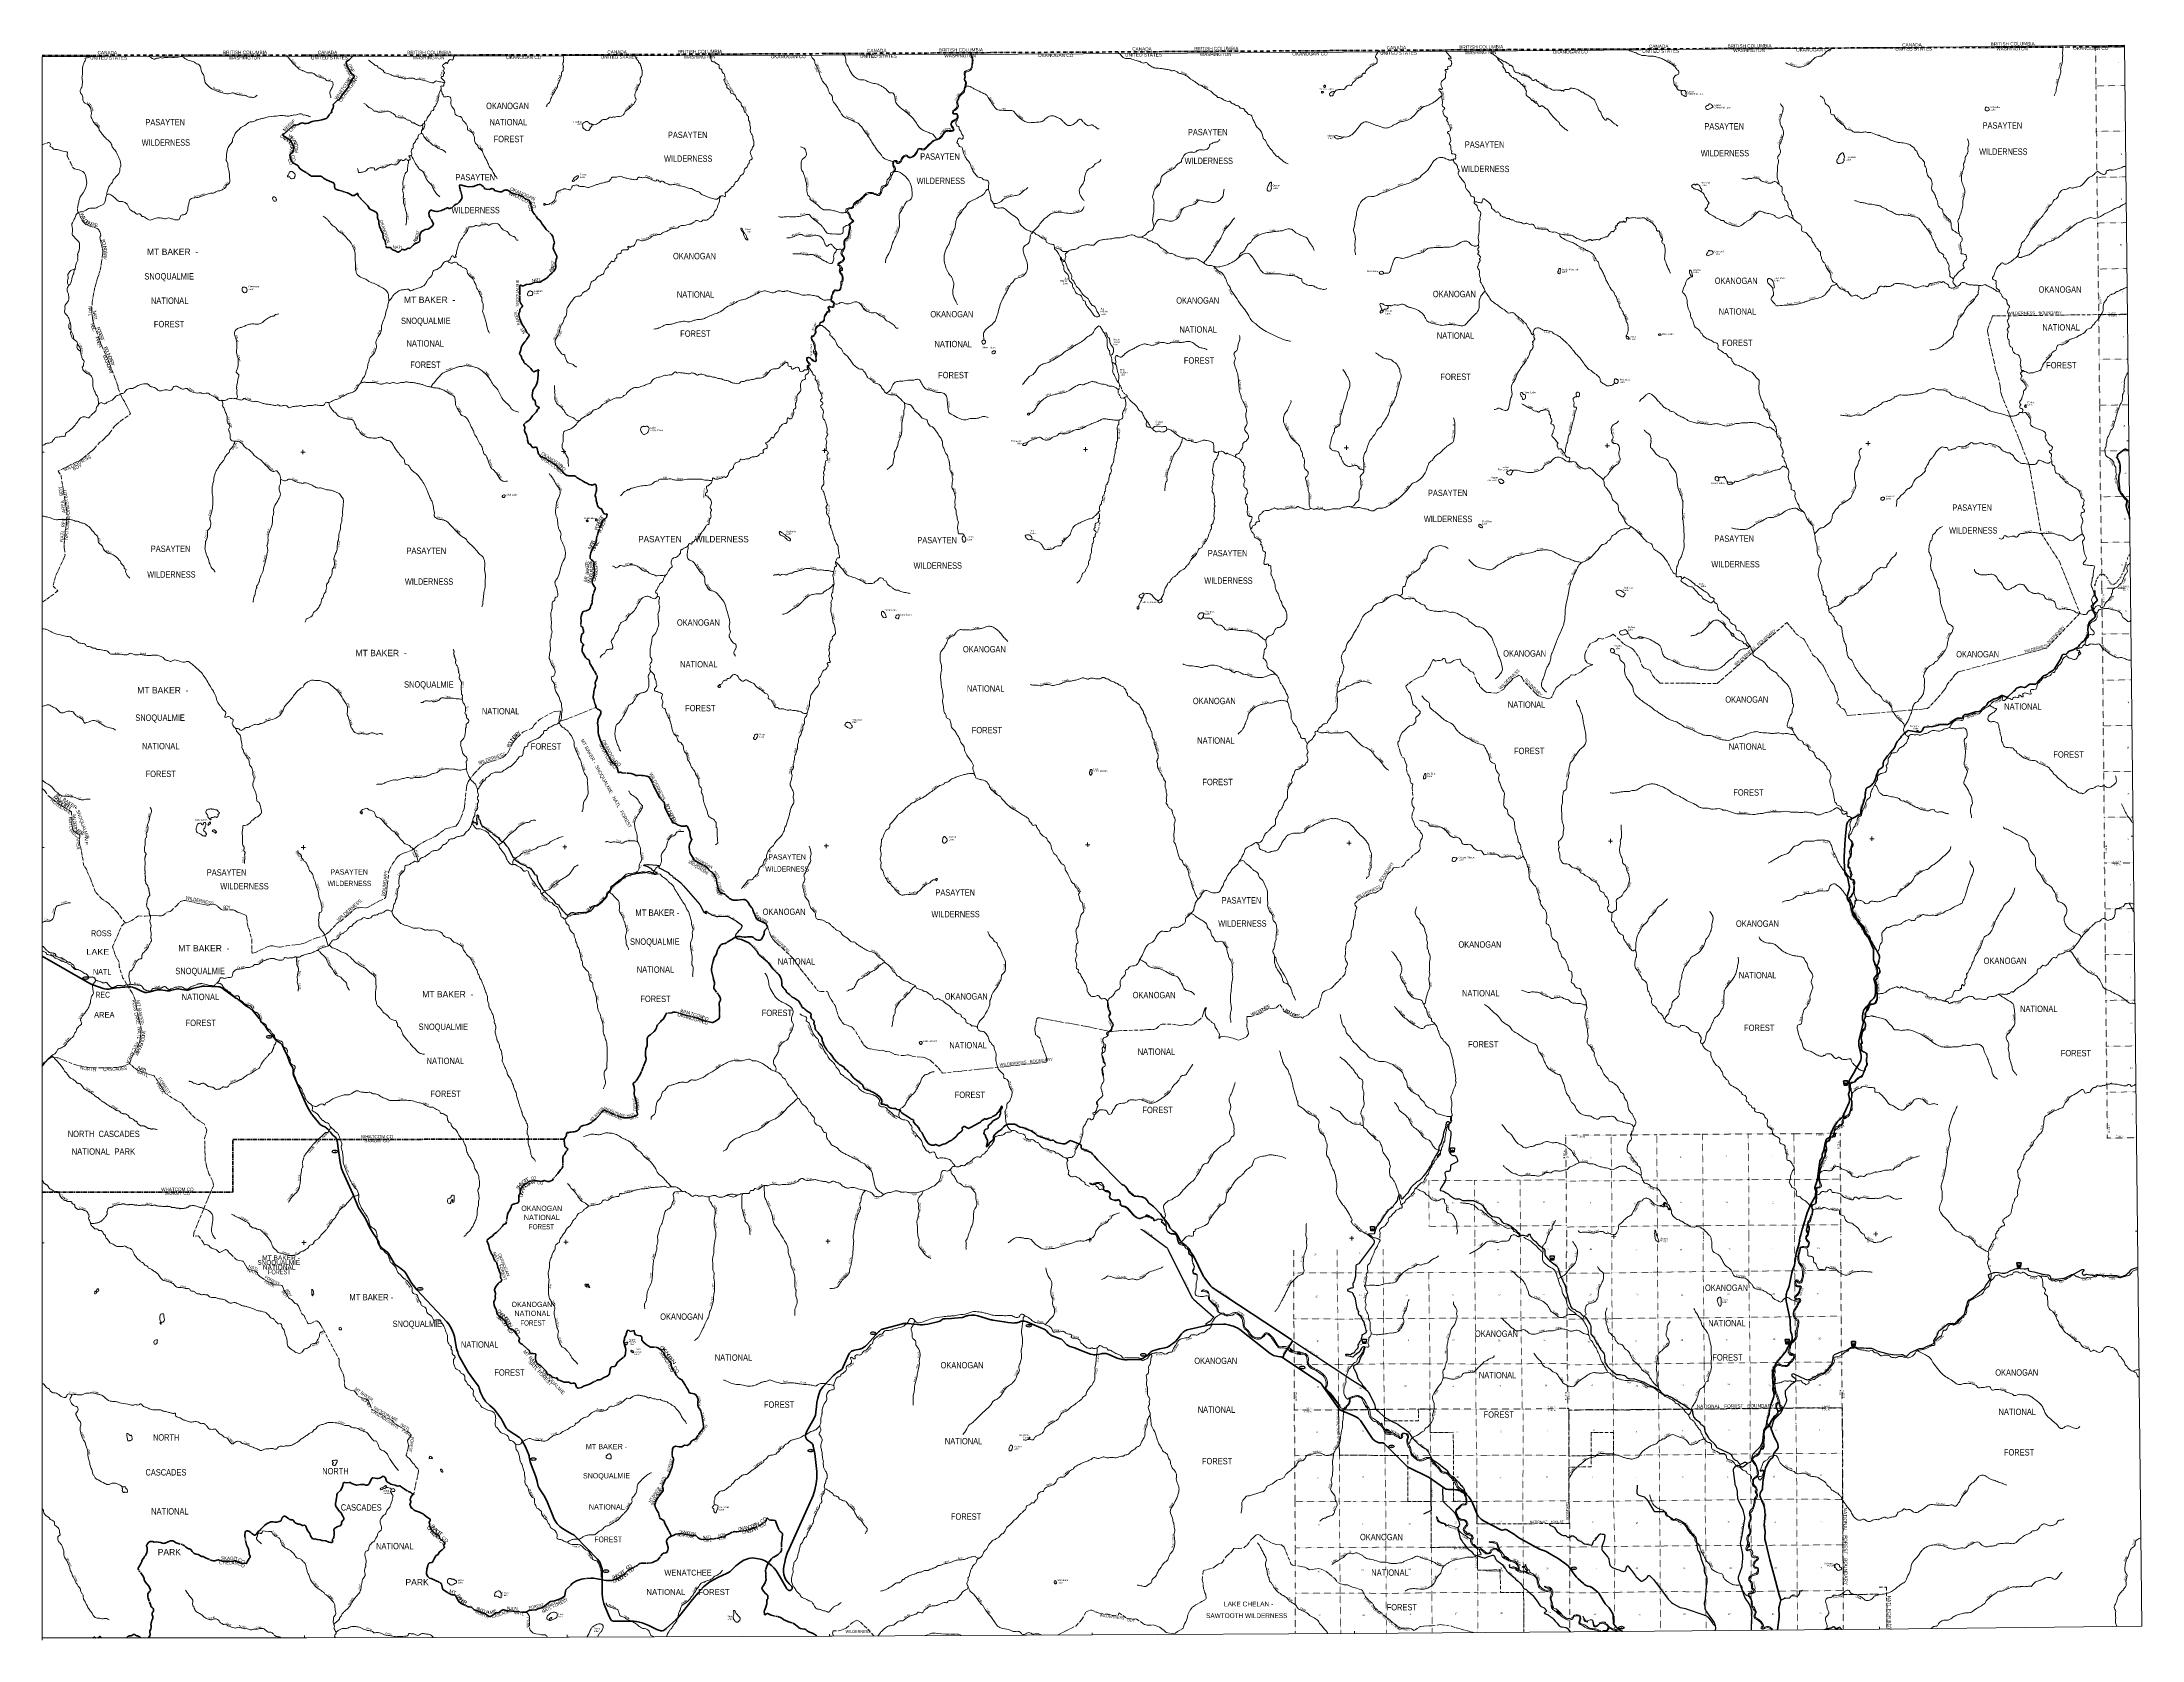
# Model space of a CAD drawing. Header units: feet. Extents: x -2 to 244583, y 367190 to 553316.
import ezdxf
from ezdxf.enums import TextEntityAlignment as Align

# ---------------------------------------------------------------- set-up
doc = ezdxf.new("R2010")
doc.units = ezdxf.units.FT
doc.header["$LTSCALE"] = 80
for name, pattern in [('DASH_DOUBLE_DOT', [9.2, 5, -1.2, 0.3, -1.2, 0.3, -1.2]), ('DOT_DASHED', [7.7, 5, -1.2, 0.3, -1.2]), ('DOTTED', [1.5, 0.3, -1.2]), ('LONG_DASH_SHORT_DASH', [9.9, 6, -1.2, 1.5, -1.2]), ('MEDIUM_DASHED', [4.5, 3, -1.5])]:
    doc.linetypes.add(name, pattern=pattern)
for name, color, linetype, lineweight in [('10', 7, 'DASH_DOUBLE_DOT', 70), ('11', 7, 'LONG_DASH_SHORT_DASH', 60), ('17', 7, 'Continuous', 25), ('23', 7, 'Continuous', 70), ('26', 7, 'Continuous', 40), ('27', 7, 'Continuous', 35), ('29', 7, 'Continuous', 25), ('30', 7, 'Continuous', 25), ('39', 7, 'Continuous', 13), ('4', 7, 'Continuous', 13), ('41', 7, 'Continuous', 13), ('44', 7, 'DOT_DASHED', 13), ('53', 7, 'DOTTED', 40), ('59', 7, 'Continuous', 13), ('6', 7, 'DOTTED', 25), ('7', 7, 'DOTTED', 13)]:
    doc.layers.add(name, color=color, linetype=linetype, lineweight=lineweight)
doc.layers.add('12', color=7, linetype='Continuous')

msp = doc.modelspace()

# ---------------------------------------------------------------- linework, layer by layer
at = {"layer": '10'}
for p, q in [((-1.6, 551755.79), (30317.74, 551782.51)), ((30317.74, 551782.51), (60642.26, 551810.33)), ((60642.26, 551810.33), (90953.58, 551960.35)), ((90953.58, 551960.35), (121263.1, 552137.53)), ((121263.1, 552137.53), (151589.04, 552315.92)), ((151589.04, 552315.92), (181915.65, 552486.21)), ((181915.65, 552486.21), (212238.1, 552626.27))]:
    msp.add_line(p, q, dxfattribs=at)
msp.add_lwpolyline([(212238.1, 552626.27), (239180.71, 552746.66), (242558.1, 552809.45)], dxfattribs=at)
at = {"layer": '11'}
msp.add_line((60811.18, 425524.4), (30493.7, 425487.73), dxfattribs=at)
for points in [[(30333.28, 543886.66), (30585.15, 543833.9), (30672.53, 543820.03), (30800.39, 543822.32), (30960.53, 543850.68), (31048.99, 543879.89), (31340.82, 544034.14), (31444.87, 544070.12), (31604.41, 544097.35), (31839.42, 544125.88), (32245.39, 544175.48), (32585.07, 544245.14), (32993.38, 544347.11), (33141.31, 544414.27), (33219.88, 544489.39), (33529.22, 544942.68), (33621.02, 545073.84), (33628.7, 545078.33), (33638.84, 545080.61), (33677.19, 545077.43), (33698.32, 545074.37), (33712.03, 545073.85), (33724.77, 545076.43), (33732.84, 545082.47), (33737.94, 545094.37), (33741.6, 545115.52), (33740.63, 545168.44), (33725.99, 545273.72), (33730.68, 545310.07), (33742.9, 545341.6), (33770.53, 545384.89), (33848.57, 545482.95), (33869.4, 545519.99), (33880.59, 545554.39), (33902.48, 545651.83), (33940.54, 545882.35), (33939.21, 545920.42), (33927.57, 545992.95), (33924.94, 546021.94), (33926.92, 546050.12), (33933.28, 546070.03), (33951.22, 546093.98), (34276.94, 546399.4), (34391.65, 546507.24), (34432.4, 546537.13), (34464.92, 546552.09), (34603.33, 546602.06), (34644.65, 546630.92), (34675.78, 546671.76), (34697.79, 546719.08), (34756.5, 546869.75), (34905.04, 547102.54), (35068.59, 547334.09), (35389.81, 547711.29), (35571.06, 547929.09), (35688.76, 548102.75), (35706.08, 548141.25), (35706.95, 548183.67), (35699.89, 548254.43), (35710.03, 548300.22), (35865.47, 548490.14), (35943.02, 548615.36), (36129.54, 548951.14), (36176.04, 549015.74), (36262.47, 549113.94), (36309.79, 549170.78), (36334.3, 549205.06), (36358.51, 549254.32), (36368.05, 549291.81), (36370.16, 549319.6), (36366.8, 549348.65), (36355.87, 549379), (36327.23, 549428.16), (36270.53, 549493.45), (36207.95, 549545.86), (36065.74, 549607.22), (36020.67, 549645.99), (35912.32, 549843.45), (35698.16, 550191.92), (35617.9, 550339.61), (35551.63, 550510.7), (35467.43, 550830.19), (35426.47, 550954.44), (35422.12, 550983.77), (35422.51, 551004.03), (35426.08, 551021.49), (35432.75, 551032.98), (35440.66, 551040.59), (35453.91, 551048.62), (35473.55, 551056.23), (35552.76, 551079.42), (35588.81, 551102.86), (35771.84, 551238.35), (35852.71, 551305.67), (36174.57, 551626.22)], [(30308.69, 543881.6), (30075.79, 543807.64), (29880.18, 543709.96), (29727.91, 543656.53), (29512.7, 543617.94), (29363.64, 543623.88), (29323.2, 543620.52), (29265.51, 543597.4), (29116.46, 543468.31), (28446.1, 542845.96), (28288.69, 542700.97), (28198.41, 542633.24), (28144.68, 542601.44), (28017.52, 542549.44), (27989.73, 542536.61), (27979, 542527.22), (27992.68, 542513.85), (28071.68, 542477.65), (28090.3, 542461.51), (28128.27, 542418.52), (28170.51, 542366.44), (28210.66, 542324.88), (28302.88, 542259.26), (28489.06, 542142.58), (28673.37, 542036.07), (28852.66, 541948.26), (28899.47, 541916.21), (28949.24, 541854.13), (29114.39, 541566.85), (29213.23, 541356.81), (29299.8, 541132.75), (29325.75, 541012.9), (29323.01, 540901.87), (29308.86, 540828.88), (29248.83, 540627.29), (29216.82, 540533.73), (29163.66, 540417.06), (29145.03, 540396.85), (29107, 540374.49), (29010.24, 540339.93), (28971.21, 540318.94), (28931.58, 540276.73), (28888.3, 540210.8), (28864.75, 540130.55), (28919.05, 539886.62), (29018.5, 539557.56), (29062.49, 539447.3), (29117.11, 539357.83), (29201.14, 539264.83), (29253.49, 539221.3), (29353.69, 539156.99), (29637.65, 539020.54), (29764.75, 538951.21), (29849.55, 538887.82), (29883.04, 538824.43), (29915.19, 538727.86), (30009.01, 538592.44), (30073.15, 538529.96), (30338.46, 538337.79)], [(30338.25, 538337.94), (30859.17, 538044.51), (30941.59, 537992), (31094.43, 537867.04), (31268.1, 537750.77), (31363.46, 537706.32), (31471.99, 537681.36), (31627.56, 537672.79), (31856.77, 537686.42), (31993.99, 537694.47), (32126.32, 537692.95), (32329.68, 537689.57), (32452.16, 537677.66), (32538.55, 537658.21), (32614.35, 537627.71), (32678.46, 537579.72), (32799.01, 537462.27), (33039.56, 537301.12), (33154.13, 537236.45), (33208.5, 537211.07), (33387.75, 537145.19), (33854.23, 536939.14), (33929.97, 536893.07), (33976.05, 536855.95), (34016.99, 536813.36), (34049.57, 536764.06), (34068.12, 536705.08), (34079.19, 536500.78), (34114.71, 536298.71), (34133.65, 536243.66), (34152.44, 536214.96), (34191.65, 536183.54), (34250.47, 536155.04), (34310.42, 536134.06), (34519.89, 536074.38), (35271.26, 535840.48), (35578.27, 535735.49), (35805.37, 535640.75), (36001.54, 535502.91), (36045.41, 535476.89), (36105.66, 535450.88), (36165.66, 535433.98), (36220.46, 535425.27), (36313.79, 535425.42), (36369.28, 535436.16), (36414.12, 535452.78), (36486.09, 535495.06), (36716.95, 535664.88), (36739.04, 535674.85), (36755.3, 535672.53), (36768.2, 535655.84), (36776.99, 535628.87), (36782.99, 535536.23), (36806.99, 535427.33), (36824.51, 535389.18), (36882.23, 535321.01), (37357.29, 534815.92), (37623.83, 534534.21), (37931.05, 534232.62), (37989.63, 534155.63), (38149.14, 533898.29), (38204.01, 533842.35), (38316.69, 533775.41), (38650.99, 533634), (38799.37, 533551.74), (38908.3, 533478.17), (38982.86, 533403), (39035.98, 533301.17), (39056.79, 533205.02), (39055.26, 532901.6), (39074.97, 532778.07), (39186.16, 532565.28), (39218.09, 532476.2), (39234.1, 532339.42), (39244.86, 532123.14), (39256.27, 532054.07), (39316.66, 531837.73), (39448.87, 531458.13), (39498.64, 531348.14)], [(46512.76, 533686.41), (47095.13, 533955.54), (47230.18, 533998.19), (47271.81, 533991.38), (47387.87, 533915.48), (47418.56, 533907.54), (47497.75, 533919.49), (47583.71, 533943.25), (47725.4, 534014.6), (47826.99, 534090.14), (47901.64, 534166.84), (48021.16, 534287.52), (48160.19, 534389.54), (48241.7, 534424.78), (48382.56, 534476.43), (48464.86, 534542.1), (48582.31, 534677.32), (48858.18, 535028.34), (48903.28, 535112.01), (48914.21, 535152.65), (48916.28, 535207.43), (48882.45, 535423.24), (48662.18, 536286), (48619.97, 536484.8), (48618.2, 536569.66), (48630.15, 536636.41), (48653.54, 536679.8), (48681.79, 536700.02), (48717.52, 536695.26), (48882.78, 536635.42), (49277.8, 536521.96), (49494.12, 536477.74), (49707.43, 536462.53), (50132.98, 536487.47), (50243.31, 536502.45), (50373.82, 536541.25), (50733.82, 536678.01), (50903.29, 536712.66), (51037.47, 536701.28), (51143.44, 536660.6), (51230.23, 536606.63), (51374.92, 536480.8), (51510.69, 536358.29), (51526.84, 536327.53), (51547.5, 536221.71), (51558.72, 536207.42), (51594.18, 536197.83), (51750.52, 536187.61), (52116.56, 536149.85), (52147.71, 536150.11), (52187.5, 536164.1), (52275.97, 536219.54), (52305.35, 536232.44), (52370.85, 536239.81), (52423.04, 536236.83), (52481.93, 536225.87), (52555.31, 536201.57), (52602.64, 536179.55), (52642.01, 536157.12), (52659.49, 536145.3), (52663.4, 536139.95), (52665.94, 536120.91), (52645.72, 536054.43), (52644.45, 536040.14), (52647.06, 536032.75), (52650.04, 536029.66), (52661.46, 536025.14), (52845.77, 535973.14), (53125.52, 535904.19), (53285.32, 535867.65), (53399.36, 535845.81), (53469.06, 535848.11), (53559.24, 535877.36), (53838.07, 536040.7), (53934.56, 536075.1), (54006.69, 536080.99), (54107.16, 536075.55), (54196.91, 536058.05), (54296, 536020.13), (54368.68, 535974.24), (54586.02, 535797.79), (54688.62, 535749.15), (55514.05, 535497.15), (55926.16, 535329.71), (56020.42, 535271.72), (56247.89, 535068.75)], [(39498.64, 531348.14), (39668.47, 531078.13), (39689.47, 531030.26), (39707.26, 530969.25), (39737, 530622.53), (39751.2, 530472.08), (39767.29, 530422.69), (39796.45, 530377.05), (39880.11, 530280.55), (39909.75, 530240.08), (39924.94, 530211.7), (39950.06, 530111.33), (40073.99, 529458.62), (40090.94, 529412.54), (40107.33, 529395.64), (40137.18, 529385.75), (40183.51, 529379.65), (40232.4, 529379.39), (40504.75, 529392.23), (40544.58, 529388.58), (40567.37, 529382.22), (40604.67, 529361.57), (40635.58, 529334.37), (40747.03, 529199.69), (40792.85, 529131.22), (40813.94, 529113.22), (40854.58, 529090.4), (40904.28, 529072.53), (40974.21, 529056.58), (41058.41, 529040.04), (41112.33, 529024.64), (41168.95, 528997.84), (41296.11, 528910.57), (41378.05, 528864.14), (41423.63, 528851.14), (41474.29, 528850.12), (41543.79, 528863.26), (41648.18, 528901.51), (41710.08, 528943.32), (41843.12, 529087.51), (41893.49, 529131.54), (41919.74, 529147.82), (41955.88, 529162.58), (41985.84, 529167.22), (42010.88, 529165.89), (42074.07, 529149.83), (42158.81, 529121.87), (42206.12, 529114.87), (42254.86, 529123.24), (42360.15, 529161.09), (42461.34, 529205.4), (42552.76, 529253.39), (42641.63, 529317.56), (42673.25, 529333.24), (42698.71, 529332.35), (42730.74, 529319.71), (42769.46, 529298.21), (42816.92, 529278.35), (42844.31, 529281.04), (43016.08, 529440.05), (43317.93, 529716.32), (43457, 529829.54), (43508.31, 529857.51), (43597.45, 529887.66), (43703.06, 529921.6), (43885.84, 529998.6), (43933.2, 530033.16), (43960.69, 530067.75), (43979.48, 530111.18), (43990.65, 530169.6), (44004.52, 530853.9), (44023.28, 530949.11), (44069.01, 531054.94), (44205.44, 531241.17), (44261.57, 531284.61), (44506.87, 531407.19), (44568.05, 531460.46), (44602.44, 531476.14), (44702.62, 531495.38), (44953.21, 531508.61), (45030.89, 531537.89), (45106.43, 531588.31), (45406.65, 531837.27), (45569.58, 532015.55), (45610.43, 532101.01), (45568.16, 532213.73), (45161, 532879.4), (45089.69, 533080.17), (45056.68, 533359.73), (45077.62, 533494.49), (45122.81, 533591.31), (45196.73, 533682.09), (45263.92, 533727.75), (45350.83, 533730.97), (45436.41, 533703.44), (45729.57, 533606.11), (45929.43, 533560.4), (46021.01, 533555.49), (46076.2, 533560.44), (46219.34, 533592.92), (46512.76, 533686.41)], [(56247.89, 535068.75), (56301.87, 535030.75), (56371.93, 534996.1), (56514.25, 534958.19), (56704.84, 534909.76), (56737.66, 534880.82), (56764.05, 534817.94), (56983.7, 534194.81), (57074.78, 533755.61), (57139.53, 533590.28), (57591.99, 532942.97), (57718.43, 532773.94), (57993.14, 532537.84), (58131.13, 532325.9), (58267.38, 532114.15), (58503.95, 531842.12), (58725.31, 531468), (59138.33, 531105.41), (59362.44, 530873.46), (59488.96, 530668.42), (59666.88, 530066.99), (59680.69, 529916.6), (59665.45, 529828.75), (59622.36, 529738.96), (59581.01, 529657.78), (59559.09, 529547.32), (59549.28, 529320.81), (59614.69, 529070.03), (59688.77, 528894.82), (59883.34, 528521.99), (59945.45, 528359.12), (59961.15, 528232.98), (59951.95, 528174.31), (59880.8, 527972.95), (59827.1, 527737.45), (59803.14, 527571.47), (59810.32, 527468.91), (59837.84, 527285.54), (59840.32, 527212.89), (59831.06, 527120.47), (59794.39, 526951.25), (59690.56, 526734.16), (59559.36, 526568.95), (59433.84, 526443.88), (59088.8, 526155.39), (59000.01, 526056.93), (58907.47, 525926.03), (58836.49, 525848.91), (58723.56, 525763.2), (58368.63, 525574.08), (58154.07, 525417.49), (58088.95, 525378.29), (58023.96, 525351.43), (57922.76, 525332.72), (57661, 525325.83), (57344.33, 525295.11), (57219.58, 525272.75), (57154.52, 525244.46), (56980.52, 525143.12), (56864.29, 525103.59), (56782.5, 525092.2), (56454.91, 525079.96), (56352.49, 525062.13), (56307.03, 525041.87), (56156.89, 524935.86), (56114.25, 524911.97), (56091.37, 524902.96), (56068.19, 524897.1), (56068.19, 524897.1), (56049.63, 524894.99), (56027.49, 524895.42), (55973.17, 524902.65), (55930.32, 524912.09), (55834.1, 524937.34), (55812.7, 524947.83), (55768.03, 524979.11), (55750.77, 524990.05), (55734.91, 524997.15), (55726.71, 524999.1), (55717.87, 524999.41), (55708.28, 524997.05), (55698.48, 524990.84), (55690.68, 524982.53), (55680.66, 524968.69), (55672.27, 524952.97), (55665.79, 524935.09), (55659.64, 524898.02), (55661.67, 524805.75)], [(55661.67, 524805.75), (55645.74, 524340.33), (55647.15, 523376.72), (55667.98, 523187.08), (55705.18, 523029.42), (55734.32, 522950.24), (55776.7, 522871.61), (55874.9, 522721.15), (55952.32, 522616.52), (55970.89, 522580.52), (55972.21, 522560.41), (55964.15, 522534.18), (55890.23, 522425.4), (55746.45, 522285.74), (55720.97, 522257.18), (55696.81, 522222.96), (55680.94, 522191.82), (55662.36, 522134.9), (55631.22, 521931.23), (55608.66, 521848.57), (55535.83, 521690.89), (55535.3, 521535.57), (55667.61, 521067.64), (55811.6, 520667.81), (55929.34, 520427.27), (56261.06, 519914.92), (56414.15, 519545.76), (56458.93, 519486.25), (56698.59, 519259.99), (56719.46, 519228.18), (56726.2, 519195), (56722.29, 519146.27), (56692.47, 519063.15), (56339.16, 518513.79), (56237.49, 518375.13), (55963.54, 518038.21), (55864.73, 517884.37), (55800.1, 517734.84), (55749.51, 517476.55), (55720.14, 517341.46), (55642.82, 517130.85), (55629.06, 517059.5), (55629.57, 517014.33), (55643.24, 516969.03), (55668.42, 516927.44), (55739.88, 516840.69), (55810.92, 516730.32), (55859.66, 516636.76), (55853.53, 516625.92), (55858.83, 516583.78), (55870.88, 516521.79), (55891.27, 516455.76), (55922.51, 516391), (56063.66, 516164.04), (56101.76, 516096.59), (56114.9, 516065.14), (56132.35, 515977.48), (56147.17, 515941.22), (56183.77, 515903.58), (56242.33, 515870.19), (56298.26, 515840.66), (56333.1, 515813.78), (56631.94, 515543.9), (56685.09, 515502.98), (56818.77, 515414.67), (56868.38, 515374.53), (56909.38, 515329.56), (56944.56, 515277.14), (57004.97, 515171.3), (57116.39, 515010.92), (57155.17, 514964.61), (57193.35, 514931.2), (57229.88, 514910.92), (57248.17, 514905.06), (57264.94, 514902.47), (57286.92, 514902.36), (57302.77, 514904.2), (57330.17, 514910.37), (57355.29, 514918.67), (57680.76, 515068.31), (57710.88, 515084.89), (57765.75, 515118.23), (57789.71, 515127.91), (57802.2, 515130.52), (57805.27, 515130.73)], [(57805.27, 515130.73), (57810.26, 515131.09), (57816.88, 515130.34), (57822.9, 515127.91), (57829.37, 515123.1), (57835.74, 515115.63), (57841.07, 515106.71), (57847.92, 515090.06), (57853.91, 515066.53), (57857.38, 515035.42), (57856.23, 515017.43), (57849.52, 514999.16), (57836.12, 514978.16), (57793.31, 514924.05), (57779.44, 514898.95), (57774.54, 514880.24), (57780.12, 514545.37), (57746.98, 514123.7), (57695.34, 513757.92), (57642.01, 513548.84), (57552.32, 513336.55), (57472, 513180.61), (57252.27, 512863.11), (57175.7, 512675.79), (57126.52, 512431.01), (57104.42, 512153.7), (57121.75, 511923.21), (57149.86, 511817.74), (57200.88, 511700.67), (57240.95, 511650.31), (57285.17, 511620.45), (57304.83, 511625.94), (57347.42, 511650.38), (57365.77, 511648.1), (57405.12, 511576.17), (57433.57, 511482.19), (57469.81, 511285.48), (57468.65, 511168.69), (57479.11, 511107.94), (57501.43, 511055.03), (57530.12, 511009.36), (57584.9, 510944.05), (57633.66, 510904.03), (57794.36, 510830.16), (57849.29, 510792.99), (57895.41, 510743.75), (57915.13, 510711.89), (57921.77, 510690.93), (57918.1, 510670.51), (57908.84, 510660.54), (57867.86, 510639.83), (57801.9, 510614.56), (57768.22, 510593.75), (57717.95, 510520.67), (57617.45, 510323.84), (57534.02, 510186.21), (57461.02, 510105.3), (57226.1, 509884.98), (57122.73, 509772.92), (56920.85, 509493.47), (56800.91, 509348.49), (56733.55, 509286.38), (56175.73, 508847.33), (56144.65, 508816.46), (56121.94, 508770.05), (56110.47, 508716.59), (56110.8, 508649.37), (56124.48, 508618.89), (56201.13, 508564.98), (56220.77, 508539.3), (56229.6, 508416.22), (56223.81, 508336.95), (56180.76, 508132.93), (56188.79, 508041.71), (56218.96, 507951.11), (56310.06, 507768.59), (56440.47, 507569.1), (56560.18, 506933.21), (56610.72, 506684.02), (56664.78, 506565.06), (56704.73, 506499.22), (56725.91, 506476.56), (56752.51, 506467.83), (56874.24, 506469.53), (56905.05, 506459.88), (56922.35, 506441.15), (56942.38, 506392.58), (56980.84, 506280.93), (57035.04, 506193.25), (57096.47, 506138.59), (57176.83, 506097.94), (57242.06, 506081.66), (57315.08, 506077.49), (57436.95, 506119.29), (57492.78, 506126.98), (57543.96, 506124.66), (57577.55, 506111.96), (57628.7, 506063.23), (57663.37, 505981.46), (57691.76, 505780.88), (57741.39, 505608.53)], [(57741.81, 505606.92), (57807.94, 505353.11), (57816.08, 505328.29), (57826.1, 505310.51), (57839.74, 505292.87), (57860.99, 505271.2), (57897.95, 505238.65), (57913.29, 505225.35), (57924.77, 505218.09), (57942.98, 505209.93), (57992.88, 505193.51), (58010.33, 505185.89), (58022.79, 505177.9), (58029.49, 505170.49), (58035.06, 505156.23), (58036.37, 505136.46), (58024.14, 505052.59), (58024.26, 505028.49), (58028.79, 505013.97), (58035.76, 505005.38), (58049.8, 504998.4), (58071.7, 504994.34), (58109.42, 504996), (58159.36, 505002.48), (58175.08, 505003.01), (58205.37, 504998.36), (58266.47, 504978.98), (58381.99, 504939.81), (58483.01, 504898.98), (58598.49, 504848.2), (58665.59, 504813.5), (58720.49, 504779.47), (58758.86, 504752.3), (58929.89, 504621.39), (59141.4, 504486.46), (59628.44, 504186.18), (59814.14, 504083.37), (59897.74, 504033.98), (59917.87, 504019.88), (59926.86, 504011.1), (59936.1, 503999.68), (59943.51, 503988.33), (59952.34, 503971.79), (59992.82, 503874.69), (60006.26, 503852.46), (60018.34, 503837.92), (60089.21, 503776.99), (60225.03, 503666.82), (60346.44, 503560.78), (60484.14, 503437.66), (60552.44, 503363.43), (60773.88, 503088.59)], [(60773.88, 503088.59), (61033.71, 502858.7), (61104.42, 502826.27), (61164.1, 502813.54), (61259.04, 502806.04), (61358.05, 502802.74), (61535.06, 502790.3), (61820.03, 502799.95), (61892.85, 502798.46), (61994.59, 502786.59), (62066.16, 502768.34), (62111.56, 502750.68), (62189.38, 502698.32), (62337.23, 502568.24), (63196.18, 502061.17), (63447.73, 501924.94), (63736.92, 501793.65), (63941.34, 501718.57), (64020.72, 501708.79), (64097.87, 501711.08), (64159.62, 501718.78), (64194.42, 501730), (64303.27, 501789.65), (64341.47, 501802.54), (64374.78, 501810.16), (64405.54, 501813.41), (64431.38, 501811.01), (64457.31, 501800.53), (64472.8, 501787.7), (64504.37, 501743.9), (64521.85, 501702.19), (64532.81, 501653.48), (64586.16, 501295.65), (64591.95, 501162.08), (64583.19, 501076.24), (64552.23, 500950.15), (64501.93, 500790.81), (64447.76, 500654.49), (64430.54, 500573.68), (64435.89, 500453.12), (64488.39, 500245.33), (64524.45, 500099.7), (64532.38, 500039.31), (64532.95, 499960.91), (64541.45, 499915.42), (64669.22, 499517.66), (64715.25, 499306.15), (64741.21, 499234.12), (64797.99, 499149.53), (64885.19, 499065.44), (65009.39, 498972.39), (65044.76, 498964.24), (65121.8, 498962.6), (65150.72, 498958.12), (65171.4, 498947.62), (65396.44, 498467.97), (65436.25, 498416.21), (65520.2, 498371.36), (65667.37, 498325.96), (65697.66, 498325.71), (65781.09, 498342.26), (65803.64, 498338.66), (65816.9, 498324.28), (65821.73, 498301.65), (65819.77, 498278.01), (65801.95, 498212.24), (65777.41, 498083.71), (65727.68, 497948.7), (65621.73, 497833.27), (65507.45, 497730.65), (65328.37, 497617.35), (65312.27, 497603.83), (65293.36, 497555.86), (65105.19, 497118.73), (64882.12, 496536.01), (64627.15, 495683.9), (64599.09, 495528.09), (64567.91, 495239.68), (64526.77, 495089.08), (64197.48, 494483.43), (64058.98, 494212.89), (63978.53, 494023.04), (63912.74, 493829.65), (63872.87, 493677.62), (63837.09, 493472.21), (63828.66, 493381.23), (63825.7, 493287.37), (63839.04, 493223.88), (63860.74, 493175.96), (63897.09, 493118.55), (63968.75, 493031.2), (64016.14, 492991.36), (64146.79, 492900.74), (64192.6, 492857.48), (64242.76, 492796.03), (64269.09, 492752.09), (64282, 492718.2), (64288.96, 492681.48)], [(64288.96, 492681.48), (64290.81, 492650.35), (64287.2, 492591.84), (64266.72, 492457.07), (64263.97, 492390.99), (64283.49, 492254.65), (64322.6, 492064.1), (64342.63, 491915.29), (64344.75, 491713.55), (64324.89, 491456), (64289.56, 491233.65), (64124.98, 490731.7), (64090.5, 490541.66), (64089.4, 490384.92), (64124.17, 490256.66), (64235.61, 490052.44), (64361.74, 489864.13), (64439.96, 489773.51), (64455.84, 489718.89), (64433.74, 489627.61), (64214.1, 489059.72), (64164.68, 488903.63), (64118.89, 488591.32), (64057.28, 487950.69), (63928.3, 487677.18), (63877.16, 487526.35), (63790.88, 487296.04), (63768.59, 487264.14), (63661.71, 487178.63), (63467.51, 487085.94), (63385.64, 487062.52), (63163.51, 487031.27), (63038.03, 486977.48), (62951.7, 486875.75), (62858.67, 486660.47), (62781.91, 486391.3), (62772.29, 486260.69), (62791.21, 485939.43), (62743.71, 485359.17), (62747, 485288.55), (62754.33, 485272.54), (62774.71, 485262.01), (62860.21, 485252.8), (62888.55, 485241.51), (62924.93, 485199.2), (62959.45, 485145.73), (62998.86, 485034.69), (63034.89, 484894.38), (63063.03, 484751.08), (63072.29, 484610.96), (63067.47, 484554.55), (63052.19, 484510.59), (63021.61, 484469.01), (62905.18, 484364.57), (62857.57, 484306.84), (62840.66, 484266.07), (62814.82, 484155.8), (62794.5, 484040.81), (62766.91, 483770.64), (62764.86, 483660.22), (62771.55, 483569.3), (62782.94, 483513.31), (62806.54, 483448.7), (62848.45, 483374.13), (62916.56, 483288.47), (62999.13, 483200.49), (63040.92, 483157.03), (63119.11, 483085.99), (63114.03, 483078.57), (63064.91, 483076.53), (63042.39, 483071.92), (63016.4, 483049.05), (62976.06, 482999.9), (62965.72, 482967.84), (62926.64, 482514.95), (62917.02, 482380.48), (62926.48, 482323.83), (62966.6, 482228.84), (63025.84, 482112.66), (63213.25, 481790.65), (63350.57, 481586.95), (63479.79, 481436.83), (63515.26, 481413.36), (63635.45, 481380.64), (63680.34, 481353.58), (63709.74, 481310.73), (63746.76, 481226.07), (63769.72, 481152.53), (63804.69, 480960.5), (63818.93, 480907.97), (63835.08, 480867.46), (63869.29, 480809.29), (64012.66, 480630.64), (64075.93, 480517.51), (64331.28, 480016.15), (64652.63, 479448.8)], [(64652.63, 479448.8), (64662.33, 479427.47), (64670.42, 479401.57), (64676.65, 479358.25), (64675.19, 479307.18), (64655.73, 479213.07), (64593.67, 479045.77), (64495.25, 478879.31), (64459.17, 478801), (64438.82, 478716.83), (64433.65, 478641.82), (64464.19, 478378.1), (64463.45, 478321.58), (64455.05, 478266.68), (64432.21, 478180.29), (64349.06, 477957.12), (64309.88, 477835.64), (64270.47, 477617.47), (64212.4, 477198.58), (64199.69, 477105.93), (64195.87, 477012.61), (64204.83, 476937.72), (64254.27, 476748.03), (64452.55, 476057.48), (64538.3, 475811.79), (64578.46, 475740.77), (64619.54, 475684.8), (64650.46, 475651.37), (64688.28, 475624.67), (64735.32, 475601.88), (64874.44, 475548.57), (64908.16, 475531.04), (64941.43, 475508.35), (64989.78, 475461.61), (65042.67, 475399.74), (65070.79, 475354.36), (65084.77, 475318.33), (65090.5, 475276.24), (65081.07, 475179.97), (65066.75, 475113.01), (65034.93, 475005.28), (64980.18, 474854.74), (64790.85, 474430.34), (64750.43, 474309.44), (64732.04, 474233.56), (64716.85, 474132.05), (64711.61, 473999.65), (64757.55, 473513.69), (64774.28, 473123.72), (64769.15, 472892.09), (64817.73, 472640.97), (64980.56, 472163.92), (65118.94, 471781.36), (65258.72, 471486.6), (66211.04, 469719.09), (66395.16, 469457.22), (66541.34, 469290.19), (66685.31, 469156.25), (66833.96, 469039.8), (66889.8, 468985.27), (66951.02, 468889.42), (66992.79, 468774.12), (67098.68, 468334.09), (67107.53, 468272.88), (67113.17, 468257.95), (67122.37, 468245.08), (67130.7, 468239.56), (67141.18, 468236.67), (67162.94, 468237.4), (67239.84, 468248.73), (67315.98, 468267.18), (67351.14, 468273.65), (67376.96, 468275.48), (67395.07, 468274.55), (67417.53, 468267.6), (67435.21, 468257.17), (67498.62, 468203.11), (67521.3, 468188.27), (67540.46, 468180.98), (67566.02, 468178.32), (68309.15, 468145.04), (68636.77, 468107.36), (68734.13, 468079.63), (68965.41, 467984.68), (69153.36, 467892.29), (69210.73, 467873.67), (69286.77, 467863.54), (69396.23, 467870.08), (69636.84, 467904.53), (69819.68, 467896.8), (70029.81, 467878.46), (70224.47, 467851.61), (70444.82, 467805.56), (70572.76, 467763.71), (70670.18, 467709.56), (70767.03, 467617.41), (70890.97, 467427.22), (71268.75, 466582.25), (71403.51, 466309.85)], [(71403.51, 466309.85), (71480.33, 466168.26), (71612.85, 465951.46), (71697.77, 465806.84), (71852.32, 465484.23), (71973.96, 465297.51), (72285.65, 464928.99), (72345.05, 464862.89), (72434.4, 464797.21), (72474.8, 464754.21), (72494.53, 464692.88), (72506.01, 464497.83), (72522.83, 464357.23), (72556.47, 464187.22), (72617.51, 463999.79), (72687.48, 463844.25), (72900.83, 463447.71), (73149.98, 462932.61), (73375.18, 462559.6), (73383.37, 462537.29), (73400.52, 462458.46), (73409.59, 462432.05), (73419.62, 462413.94), (73431.89, 462399.27), (73447.77, 462386.69), (73467.94, 462376.82), (73556.6, 462354.75), (73672.86, 462330.65), (73725.81, 462314.33), (73788.67, 462287.76), (73856.33, 462252.64), (74101.09, 462110.44), (74230.98, 462053.11), (74365.71, 462004.02), (74484.24, 461974.02), (74538.52, 461965.91), (74592.8, 461962.12), (74708.52, 461964.14), (74821.4, 461972.69), (74908.62, 461982.69), (74994.9, 462009.33), (75026.96, 462015.88), (75051.65, 462016.96), (75071.02, 462014.48), (75107.19, 462000.73), (75136.19, 461980.9), (75163.2, 461954.3), (75185.72, 461923.98), (75236.15, 461829.37), (75299.25, 461680.93), (75373.5, 461500.01), (75440.69, 461301.27), (75505.68, 460911.65), (75582.48, 460630.31), (75611.06, 460538.89), (75667.48, 460429.38), (75672.42, 460393.21), (75663.13, 460352.63), (75568.01, 460192.78), (75449.9, 459944.47), (75417.07, 459843.13), (75380.5, 459611.19)], [(75380.5, 459611.19), (75438.3, 459042.14), (75466.61, 458900.15), (75562.84, 458677.88), (75800.84, 458321.65), (75925.14, 458071.93), (76004.68, 457988.06), (76161.89, 457888.26), (76577.16, 457673.85), (77159.14, 457364.05), (77343.99, 457248.92), (77490.88, 457122.54), (77563.06, 457047.37), (77738.65, 456819.29), (77821.15, 456734.63), (77873.1, 456702.82), (77996.34, 456646.68), (78043.77, 456614.5), (78133.05, 456522.29), (78235.03, 456388.46), (78440.15, 456057.04), (78518.66, 455889.38), (78565.87, 455728.73), (78607.11, 455347.57), (78748.27, 454674.32), (78811.13, 454496.87), (78903.77, 454339.64), (78971.75, 454270.57), (79063.6, 454213.47), (79205.99, 454150.48), (79438.31, 454083.91), (79524.57, 454047.53), (79694.94, 453922.07), (79956.23, 453658.3), (80084.77, 453557.72), (80242.28, 453459.96), (80390.48, 453395.19), (80516.12, 453362.54), (80760.66, 453346.74), (80995.81, 453356.17), (81309.45, 453383.78), (81693.76, 453439.11), (81802.52, 453435.87), (81885.39, 453414.44), (81962.47, 453376.21), (82031.58, 453321.92), (82113.59, 453234.25), (82225.89, 453075.91), (82454.41, 452721.32), (82663.77, 452485.23), (82734.57, 452383.75), (82799.52, 452235.69), (82908, 451900.38), (83057.13, 451565.55), (83175.58, 451272), (83228.57, 451181.59), (83276.86, 451126.63), (83355.98, 451067.65), (83518.19, 450981.56), (83937.39, 450807.51), (84179.56, 450690.45), (84287.85, 450625.33), (84342.92, 450565.88), (84390.79, 450483.99), (84448.16, 450343.1), (84482.49, 450245.46), (84487.3, 450204.35), (84485.18, 450183.75), (84477.61, 450161.94), (84463.99, 450141.85), (84419.96, 450087.99), (84347.07, 450008.35), (84232.77, 449894.28), (84201.62, 449857.83), (84182.34, 449828.75), (84154.26, 449768.92), (84126.34, 449676.95), (84089.91, 449424.43), (84038.67, 449262.47), (84001.87, 449172.19), (83954.64, 449082.68), (83778.19, 448823.79), (83731.73, 448765.23), (83674.11, 448718.72), (83619.5, 448697.13), (83538.14, 448685.42), (83400.02, 448697.72), (83226.75, 448748.65), (83074.32, 448827.32), (82861.27, 448994.83), (82754.33, 449050.28), (82679.79, 449077.64), (82600.08, 449097.83), (82518.87, 449107.55), (82431.82, 449107.73), (82343.15, 449102.21), (82175.41, 449083.58), (81984.33, 449064.85)], [(81984.33, 449064.85), (81896.39, 449062.68), (81802.42, 449066.09), (81505.29, 449095.7), (81295.34, 449116.69), (81130.84, 449122.16), (81032.95, 449118.82), (80937.33, 449108.63), (80937.33, 449108.63), (80843.69, 449089.19), (80745.87, 449055.51), (80680.04, 449023), (80615.6, 448981.24), (80460.67, 448858.92), (80410.73, 448824.44), (80203.77, 448704.62), (79634.63, 448367.55), (79552.19, 448323.9), (79485.64, 448303.91), (79285.05, 448279.9), (79208.24, 448255.68), (79108.63, 448207.3), (79057.64, 448166.97), (79011.59, 448105.21), (78660.04, 447549.3), (78629.03, 447409.06), (78588.46, 447215.65), (78516.64, 447012.38), (78351.63, 446791.5), (78290.44, 446675.18), (78160.01, 446263.61), (78000.32, 445577.6), (77976.56, 445317.9), (77986.03, 445132.19), (78037.25, 444834.12), (78213.4, 444122.13), (78321.42, 443776.92), (78341.59, 443645.63), (78334.22, 443586.7), (78241.26, 443243.21), (78230.02, 443145.13), (78238.35, 443091.8), (78278.32, 443014.83), (78837.61, 442287.88), (78923.93, 442162.77), (78999.18, 442002.07), (79030.21, 441910.15), (79040.54, 441837.37), (79021.9, 441696.4), (79002.48, 441633.91), (78897.46, 441481.5), (78877.52, 441429.71), (78883.98, 441176.7), (78892.42, 440844.58), (78906.63, 439799.61), (78893.13, 439674.54), (78865.92, 439600.51), (78818.2, 439531.43), (78450.11, 439282.75), (78145.11, 439120.84), (78083.1, 439110.94), (78002.84, 439119.34), (77262.79, 439282.51), (76997.02, 439358.41), (76636.66, 439508.36), (76337.27, 439608.4), (75502.99, 439850.37), (75043.99, 439925.71), (74692.83, 440041.68), (73968.86, 440293.1), (73761.19, 440323.68), (73627.67, 440321.44), (73483.2, 440301.05), (73448.98, 440272.52), (73347.9, 440254.58), (72731.33, 440183.25), (72624.01, 439971.7), (72422.3, 439623.87), (72342.85, 439502.18), (72128.28, 439304.44), (72048.79, 439200.81), (71689.02, 438840.63), (71631.53, 438764.26), (71610.37, 438700.31), (71575.56, 438464.56), (71542.54, 438395.52), (71441.13, 438257.38), (71282, 438078.82), (70888.11, 437717.47), (70611.08, 437492.34), (70566.55, 437441.56), (70531.04, 437384.62), (70508.73, 437324.03), (70495.25, 437231.01), (70486.6, 436822.12), (70465.51, 436446.4), (70443.46, 436311.93), (70340.59, 436033.22), (70321.44, 435953.91)], [(70321.44, 435953.91), (70294.87, 435747.14), (70280.84, 435328.97), (70284.64, 435207.31), (70350.89, 434913.37), (70353.56, 434830.18), (70330.57, 434705.96), (70249.01, 434481), (70006.34, 433955.51), (69795.73, 433341.82), (69545.55, 432857.21), (69269.39, 432422.26), (69199.07, 432330.5), (69087.36, 432197.47), (69071.77, 432181.4), (69051.26, 432167.15), (68948.76, 432124.43), (68919.29, 432107.71), (68890.56, 432077.84), (68871.94, 432033.87), (68864.27, 431986.43), (68865.67, 431933.73), (68888.28, 431821.91), (68971.03, 431614.72), (68979.87, 431531.34), (68988.26, 431257.22), (68976.81, 430880.82), (68980.89, 430720.87), (69004.73, 430577.26), (69080.41, 430338.08), (69216.99, 429962.72), (69254.52, 429732.05), (69268.22, 429497.71), (69277.27, 428942.24), (69291.63, 428703.86), (69301.04, 428614.18), (69343.96, 428460.7), (69353.02, 428400.6), (69348.39, 428372.34), (69333.56, 428341.43), (69313.34, 428318.87), (69278.55, 428296.17), (69236.36, 428278.7), (68754.74, 428131.08), (68483.6, 428055.99), (68260.05, 428010.01), (68118.02, 427995.71), (67996.04, 427995.77), (67877.13, 428005.42), (67732.91, 428027.73), (67570.23, 428064.84), (67389.64, 428118.02), (66648.19, 428387.51), (65946.1, 428709.84), (65551.76, 428877.76), (65517.89, 428889.92), (65479.24, 428895.76), (65448.15, 428894.55), (65415.28, 428886.64), (65395.79, 428877.43), (65375.43, 428861.64), (65214.75, 428679.78), (64800.06, 428217.53), (64530.64, 427931.45), (64244.76, 427662.03), (64131.52, 427568.07), (64002.51, 427480.66), (63901.49, 427422.15), (63695.88, 427317.2), (63515.07, 427228.91), (63374.83, 427178.21), (63041.12, 427105.14), (62931.42, 427073.82), (62840.81, 427036.82), (62761.59, 426990.96), (62721.94, 426960.58), (62679.22, 426910.76), (62628.99, 426836.22), (62525, 426648.31), (62483.07, 426601.57), (62440.32, 426563.91), (62378.76, 426520.87), (62328.84, 426493.21), (62267.9, 426466.14), (62204.68, 426444.26), (62124.71, 426423.78), (61983.59, 426397.17), (61828.54, 426374.47), (61613.21, 426355.33), (61534.31, 426344.91), (61484.87, 426332.11), (61354.33, 426288.07), (61312.6, 426277.55), (61279.71, 426278.35), (61196.45, 426294.41), (61159.35, 426293.5), (61127.23, 426279.06), (61107.5, 426258.6), (61093.18, 426224.88), (61068.05, 425994.44), (60987.16, 425744.49)], [(60986.8, 425743.39), (60811.92, 425526.4), (60803.01, 425502.3), (60799.89, 425465.96), (60797.82, 425408.85), (60801.66, 425342.2), (60843.99, 425006.2), (60888.39, 424726.88), (60907.3, 424666.95), (60938.98, 424613.55), (60990.01, 424571.58)], [(2.57, 419358.51), (22222.89, 419357.99), (22216.11, 425472.28), (30501.68, 425487.74)], [(60991.56, 424009.41), (60910.41, 423831.09), (60857.34, 423751.2), (60739.19, 423605.77), (60707.25, 423552.76), (60670.7, 423404.33), (60652.02, 423315.03), (60646.23, 423210.63), (60678.15, 422461.7), (60673.81, 422408.56), (60665.51, 422362.87), (60621.27, 422255.2), (60567.96, 422159.36), (60438.7, 421977.79), (60272.4, 421783.39), (60081.74, 421530.26), (59566.62, 420942.99), (59446.2, 420766.94), (59396.25, 420728.34), (59189.89, 420624.68), (59134.76, 420606.75), (59073.67, 420599.76), (58804.44, 420608.61), (58760.28, 420614.3), (58618.03, 420653.05), (58492.41, 420691.45), (58461.42, 420693.21), (58424.07, 420684.91), (58334.32, 420650.88), (58216.77, 420634.63), (58076.92, 420592.05), (58002.76, 420593.53), (57890.49, 420614.22), (57653.42, 420654.59), (57397.77, 420685.94), (57286.65, 420690.84), (57215.14, 420685.94), (56800.25, 420633.92), (56711.84, 420605.99), (56678.64, 420587.3), (56634.03, 420550.84), (56522.98, 420423.24), (56477.87, 420380.73), (56319.76, 420307.78), (56128.65, 420194.81), (56082.56, 420159.89), (55960.86, 419993.85), (55762.11, 419769.06), (55708.38, 419653.84), (55693.85, 419599.84), (55682.91, 419516), (55696.93, 419273.1), (55693.85, 419250.96), (55671.02, 419203.2), (55558.95, 419049.52), (55536.12, 419018.37), (55530.57, 418987.6), (55542.56, 418730.54), (55518.14, 418578.71), (55516.41, 418257.27), (55509.78, 418202.2), (55485.27, 418159.66), (55449.99, 418128.51), (55406.41, 418097.36), (55355.69, 418078.65), (55017.2, 417981.32), (54796.27, 417926.55), (54741.24, 417890.73), (54716.33, 417859.58), (54690.82, 417817.19), (54625.81, 417572.23), (54459.4, 417209.82), (54438.23, 417170.12), (54319.93, 417026.83), (54293.08, 416985.05), (54230.09, 416731.99), (54105.95, 415946.54), (54028.76, 415679.31), (54009.65, 415661.41), (53984.75, 415648.95), (53848.36, 415606.34), (53724.72, 415577.94), (53702.49, 415547.19), (53613.13, 415381.54), (53211.58, 414917.8), (52937.83, 414654.51), (52723.94, 414532.73), (52649.95, 414480.29), (52595.26, 414416.43), (52539.23, 414316.75), (52528.85, 414295.99), (52491.73, 414257.55), (52193.72, 414079.27), (52003.13, 413925.33), (51857.14, 413803.81), (51843.96, 413774.74), (51829.43, 413731.13), (51824.63, 413678.29), (51835.66, 413614.83), (51846.87, 413595.31), (51873.9, 413512.4)], [(51873.9, 413512.4), (51978.39, 413343.85), (52043.98, 413150.11), (52073.42, 412899.6), (52110.69, 412707.74), (52220.87, 412491.97), (52359.79, 412181.33), (52514.43, 411971.82), (52610.98, 411638.75), (52735.63, 411352.29), (52957.16, 411108.73), (52984.22, 411046.71), (53012.45, 410955.37), (53084.81, 410606.01), (53193.24, 410329.59), (53295.52, 410071.33), (53385.63, 409823.12), (53403.4, 409469.47), (53420.44, 409378.59), (53456.78, 409293.86), (53510.69, 409235.61), (53536.14, 409185.08), (53540.77, 409132.76), (53528.57, 409069.83), (53495.64, 408979.75), (53477.48, 408946.52), (53452.41, 408917.88), (53424.83, 408898.86), (53256.73, 408811.86), (53176.64, 408754.62), (53117.73, 408703.2), (53069.38, 408653.34), (52852.37, 408345.09), (52726.11, 408093.87), (52703.46, 408008.98), (52695.94, 407956.3), (52700.59, 407923.96), (52778.51, 407685.8), (52803.12, 407580.66), (52810.64, 407529.24), (52813.84, 407475.75), (52808.13, 407426.39), (52772.19, 407295.65), (52772.42, 407242.66), (52786.93, 407132.05)], [(52786.93, 407132.05), (52799.65, 407035.03), (52798.74, 407004.35), (52792.47, 406976.76), (52740.09, 406790.17), (52632.66, 406611.15), (52623.89, 406592.34), (52615.75, 406561.19), (52620.13, 406514.57), (52674.1, 406179.43), (52753.91, 405971.6), (52866.1, 405757.86), (52881.47, 405708.73), (52917.8, 405505.43), (52927.85, 405465.41), (52989.46, 405309.69), (53065.15, 405118.01), (53082.04, 405094.17), (53099.59, 405075.35), (53280.44, 404912.83), (53680.19, 404611.47), (53772.08, 404535.41), (53848.82, 404438.42), (54109.55, 404023.23), (54329.87, 403597.74), (54378.76, 403528.26), (54468.03, 403454.86), (54717.13, 403375.16), (54889.35, 403303.19), (54942.82, 403257.34), (54997.05, 403188.47), (55141.6, 402972.85), (55601.39, 402362.51), (55618.44, 402315.42), (55622.05, 402265.58), (55563.85, 402168.29), (55529.97, 402056.96), (55543.23, 401991.82), (55595.44, 401889.49), (55666.07, 401796.16), (55731.64, 401734.48), (55910, 401644.34), (56080.49, 401507.68), (56738.45, 400900.27), (56781.66, 400815.35), (56820.32, 400682.34), (56866.9, 400612.17), (56930.02, 400573.7), (57205.17, 400546.67), (57441.84, 400531.59), (57481.1, 400504.3), (57501.15, 400471.69), (57517.25, 400400.55), (57465.59, 400198.18), (57456.03, 400057.8), (57477.08, 399893.01), (57509.93, 399750.51), (57557.23, 399610.39), (57630.26, 399489.63), (57760.59, 399358.67), (58170.43, 399063.42), (58379.61, 398866.3), (58580.76, 398657), (58761.62, 398461.77), (58813, 398280.09), (58838.6, 398207.8), (58882.32, 398155.08), (59111.28, 398057.1), (59294.86, 397964.48), (59330.27, 397928.74), (59377.59, 397849.09), (59425.9, 397797.8), (59577.75, 397758.07), (59879.36, 397692.76), (59966.15, 397729.54), (59993.67, 397731.82), (60014.72, 397721.68), (60028.77, 397687.92), (60029.15, 397661.11), (60015.5, 397549.87), (60018.74, 397534.91), (60033.78, 397517.35), (60082.52, 397487.52), (60335.62, 397415.92), (60633.4, 397304.1), (60831.93, 397226.18), (60909.33, 397215.72), (61065.28, 397217.09)], [(63823.75, 397034.12), (64656.15, 397439.79), (64752.05, 397473.35), (64975.58, 397499.26), (65085.83, 397545.39), (65444.17, 397763.25), (65803.77, 397936), (65975.92, 398046.36), (66042.01, 398104.38), (66098.28, 398248.02), (66182.02, 398719.12), (66230.01, 398933.47), (66280.26, 398982.83), (66343.11, 399000.47), (66634.3, 399031.57), (66744.94, 399084.34), (66832.18, 399163.47), (66936.68, 399428.49), (67039.45, 399539.48), (67314.01, 399785.2), (67794.41, 400174.52), (67906.63, 400374.45), (67947.15, 400554.86), (67986.29, 401064.24), (67874.01, 401462.06), (67757.62, 401886.14), (67782.27, 402031.29), (67847.94, 402159.21), (67849.48, 402345.13), (68040.46, 402804.4), (68168.9, 403196.81), (68247.56, 403283.92), (68384.39, 403249.36), (68506.83, 403141.14), (68806.09, 403182.37), (68979.92, 403229.32), (69006.97, 402938.38), (69116.73, 402732.54), (69426.39, 402658.61), (69701.59, 402616.92), (69791.52, 402574.84), (69851.61, 402483.94), (69870.81, 402098), (70059.46, 401890.35)], [(70051.88, 401898.7), (70059.46, 401890.35), (70349.45, 401602.15), (70599.8, 401438.62), (70872.08, 401306.49), (71497.14, 401290), (71718.96, 401215.96), (71906.25, 401086.99), (72183.91, 400873.53), (72415.09, 400645.79), (72557.56, 400306.66), (72770.73, 400002.08), (73079.03, 399673.5), (73225.66, 399490.77), (73279.89, 399352.83), (73284.65, 399158.73), (73370.22, 398918.47), (73652.68, 398414), (74048.73, 397788.59), (74176.52, 397676.35), (74291.89, 397617.47), (74528.9, 397482.71), (74691.3, 397258.83), (75276.44, 396251.98), (75349.8, 396039.98), (75495.29, 395944.19), (75558.42, 395931.41), (75973.28, 395851.7), (76130.13, 395741.18), (76312, 395494.92), (76434.09, 395212.32), (76382.27, 394913.08), (76369.08, 394537.16), (76427.92, 394349.56), (76519.67, 394187.94), (76722.76, 393867.17), (76788.02, 393661.21), (77052.93, 392119.97), (77052.94, 392014.92), (77023.12, 391913.75), (76747.08, 391500.73), (76382.22, 391014.72), (76148.58, 390630.12), (75877.85, 390510.15), (75655.79, 390339.79), (75436.06, 390048.18), (75129.13, 389847.28), (74823.65, 389868.68), (74506.56, 389681.9), (74199.04, 389707.33), (73790.34, 389752.71), (73685.66, 389732.67), (73556.02, 389630.82), (73482.77, 389536.21), (73425.13, 389404.12), (73384.76, 388587.56), (73417.33, 388514.6), (73522.75, 388414.13), (73561.31, 388311.58), (73565.92, 388147.49), (73463.53, 387850.13), (73388.02, 387324.49), (73243.17, 387020.96), (73082.6, 386537.52), (72826.89, 386084.14), (72657.29, 385964.45), (72498.17, 385701.3), (72329.28, 385306.76), (72265.44, 385141.98), (72255.18, 385019.59), (72336.75, 384765.18), (72357.07, 384722.86), (72331.17, 384575.19)], [(61065.28, 397217.09), (61339.51, 397204.45), (61550.02, 397085.33), (61616.98, 397065.76), (61831.44, 397095.15), (61900.16, 397108.25), (62027.48, 397107.29), (62067.05, 397088.6), (62083.41, 397062.41), (62114.81, 396970.11), (62243.06, 396653.17), (62296.12, 396594.17), (62351.75, 396548.33), (62440.1, 396518.86), (62500.3, 396516.45), (62829.75, 396612.32), (62934.23, 396659.66), (63084.26, 396748.41), (63551.11, 396901.25), (63823.75, 397034.12)], [(35100.41, 381197.7), (35152.7, 381282.77), (35155.6, 381364.69), (35121.59, 381454.43), (34991.15, 381678.2), (34821.71, 382031.15), (34653.33, 382147.61), (34441.81, 382415.47), (34260.57, 382693.58), (34220.53, 382797.03), (34197.97, 382892.35), (34181.95, 383085.36), (34267.36, 383427.36), (34290.06, 383773.11), (34334.61, 383944.66), (34330.89, 384135.11), (34364.69, 384208.04), (34427.32, 384277.05), (34769.71, 384583.85), (34918.11, 384859.44), (35044.12, 385167.26), (35093.57, 385412.07), (35124.31, 385477.34), (35159.84, 385515.46), (35222.08, 385522.49), (35282.25, 385517.47), (35495.71, 385476.58), (35784.6, 385540.58), (35836.28, 385537.54), (35873.89, 385530.02), (36007.35, 385474.9), (36357.99, 385298.64), (36518.17, 385249.07), (36608.42, 385239.03), (36683.84, 385239.5), (37098.07, 385314.18), (37306.61, 385318.05), (37524.87, 385289.87), (37723.35, 385224.08), (37800.48, 385222.73), (37863.15, 385235.27), (38010.19, 385294.13), (38091.28, 385360.7), (38140.99, 385438.25), (38261.09, 385711.68), (38415.42, 386015.59), (38466.08, 386059.3), (38548.61, 386078.87), (38799.62, 386023.43), (38995.05, 386006.62), (39155.59, 386010.92), (39320.95, 386046.76), (39440.36, 386093.09), (39662.11, 386245.71), (39732.09, 386265), (39807.71, 386246.38), (39946.44, 386153.37), (39998.49, 386095.66), (40066.48, 385817.03), (40116.91, 385679.27), (40144.49, 385631.61), (40174.66, 385595.19), (40379.34, 385501.13), (40624.68, 385356.72), (40785.02, 385306.77), (41128.8, 385229.68), (41410.36, 385125.87), (41579.72, 385146.22), (41665.1, 385141.2), (41747.69, 385108.6), (41827.3, 385046.94), (42166.23, 384779.67), (42683.26, 384478.85), (42946.69, 384360.81), (43018.71, 384300.87), (43068.6, 384234.03), (43129.02, 384208.06), (43198.16, 384204.31), (43298.98, 384200.74)], [(43298.98, 384200.74), (43299.29, 384200.73), (43283.37, 384144.06), (43204.23, 384122.77), (43152.18, 384086.86), (42971.36, 383825.27), (42910.92, 383686.29), (42890.86, 383611.04), (42885.77, 383523.7), (42939.3, 383311.71), (42942.26, 383231.01), (42927.88, 383153.99), (42859.53, 383057.92), (42843.56, 383020.19), (42852.01, 382970.13), (42905.15, 382814.3), (42976.91, 382598.35), (43149.29, 382489.99), (43356.41, 382302.97), (43485.02, 382228.87), (43623.92, 382176.86), (43945.91, 382077.27), (44284, 381924.71)], [(72331.17, 384575.19), (72127.66, 384273.53), (71655.93, 383657.89), (71432.61, 383194.49), (71378.63, 382964.51), (71407.54, 382719.51), (71608.83, 382313.85), (71815.99, 381989.04), (71932.62, 381472), (72013.47, 381353.51), (72153.68, 381246.26), (72350.09, 381163.93), (72422.52, 381127.57), (72471.78, 381036.94), (72547.31, 380772.41), (72742.4, 380417.25), (73006.65, 379914.76), (73155.16, 379585.75), (73224.35, 379424.27), (73243.07, 379340.58), (73241.19, 379247.8)], [(24304.69, 379713.41), (24439.87, 379591.57), (24651.88, 379434.13), (24694.54, 379412), (24728.69, 379400.82), (24767.41, 379399.43), (24801.73, 379401.21), (24834.42, 379411.17), (24862.87, 379424.11), (24938.78, 379496.75), (25109.86, 379706.45), (25222.57, 379855.19), (25271.75, 379900.46), (25411.64, 379990.24), (25464.28, 380033), (25503.69, 380081.56), (25585.84, 380217.32), (25629.91, 380268.55), (25703.82, 380343.96), (25894.63, 380517.16), (26100.82, 380672.48), (26315.78, 380805.39), (26482.76, 380888.71), (26638.66, 380940.1), (26709.74, 380954.91), (26812.76, 380970.84), (26903.3, 380967.07), (27120.99, 380914.69), (27206.23, 380899.58), (27357.42, 380908.21), (27501.25, 380934.81), (27638.61, 380981.74), (27739.96, 381032.4), (27801.1, 381081.47), (27849.02, 381142.37), (27873.14, 381194.61), (27916.69, 381328.7), (27946, 381388.2), (27996.46, 381473.87), (28025.99, 381510.14), (28068, 381547.89), (28102.63, 381572.15), (28137.25, 381588.19), (28171.31, 381599.39), (28214.29, 381606), (28262.19, 381605.26), (28304.37, 381598.58), (28373.07, 381575.72), (28417.12, 381549.42), (28637.02, 381377.29), (28689.54, 381332.55), (28771.07, 381257.67), (28809.14, 381232.04), (28839.83, 381217.96), (28859.41, 381212.19), (28886.05, 381207.6), (28967.87, 381201.71), (29057.15, 381188.18), (29163.03, 381171.54), (29251.65, 381153.45), (29269.02, 381144.26), (29280.94, 381130.91), (29295.38, 381101.15), (29316.25, 381048.31), (29329.42, 381027.48), (29413.05, 380925.15), (29453.25, 380884.5), (29499.08, 380844.92), (29565.49, 380802.37), (29619.52, 380775.13), (29685.49, 380747.85), (29849.01, 380696.77), (29910.85, 380684.02), (30041.62, 380678.1), (30084.38, 380667.44), (30113.94, 380652.23), (30171.49, 380601.23), (30196.6, 380584.91), (30247.57, 380557.28), (30276.6, 380545.3), (30305.91, 380536.29), (30327.06, 380532.1), (30345.07, 380528.95), (30365.18, 380527.49), (30384.23, 380527.07), (30419.64, 380531.71), (30555.25, 380561.75)], [(44284, 381924.71), (44393.74, 381875.19), (44476.52, 381818.73), (44783.5, 381545.48)], [(22545.36, 376410.31), (22657.41, 376363.86), (22965.02, 376205.64), (23144.89, 376120.72), (23253.63, 376088.87), (23322.24, 376081.05), (23383.04, 376082.88), (23726.33, 376128.87), (23793.64, 376107.62), (23825.46, 376108.19), (23849.81, 376126.03), (23857.91, 376152.32), (23854.97, 376221.86), (23863.33, 376243.89), (23891.06, 376298.32), (24008.31, 376494.46), (24131.73, 376680.29), (24195.05, 376767.93), (24215.6, 376800.18), (24233.98, 376840.8), (24241.93, 376879.88), (24238.66, 376914.61), (24143.11, 377216.51), (24138.57, 377243.74), (24080.5, 377638.22), (24064.93, 377720.35), (24036.76, 377799.07), (23881.45, 378102.35), (23859.59, 378162.34), (23821.4, 378323.71), (23644.91, 379085.88), (23631.78, 379240.62), (23633.09, 379475.61), (23646.69, 379688.7), (23669.41, 379757.09), (23707.6, 379815.81), (23742.02, 379850.28), (23780.07, 379877.4), (23813.92, 379891.65), (23854.2, 379900.07), (23898.99, 379898.84), (23950.2, 379889.67), (24023.61, 379870.07), (24084.67, 379849.02), (24150.03, 379819.11), (24216.49, 379781.29), (24304.69, 379713.41)], [(30555.49, 380561.8), (30598.15, 380547.94), (30648.54, 380522.19), (30690.74, 380484.31), (30722.05, 380437.81), (30772.72, 380340.84), (30930.28, 379931.24), (31058.47, 379757.99), (31208.88, 379588.9), (31249.16, 379438.93)], [(31249.16, 379438.93), (31268.53, 379366.82), (31317.67, 379233.64), (31409.33, 379088.53), (31506.87, 378983.87), (31594.48, 378955.3), (31676.9, 378948.27), (31769.96, 378957.81), (32055.37, 378879.27), (32391.24, 378840.39), (32587.23, 378782.21), (32670.64, 378766.89), (33063.15, 378724.23), (33415.71, 378572.24), (33581.24, 378537.64), (33735.41, 378533.29), (33816.89, 378590.31), (33856.17, 378659.16), (33823.28, 378778.27), (33776.29, 378883.16), (33873, 378962.44), (33942.24, 379054.38), (33981.32, 379156.99), (34026.31, 379494.76), (34025.76, 379616.04), (34036.25, 379682.76), (34033.1, 379781.82), (33975.61, 379971.56), (33981.09, 380041.47), (34009.36, 380111.19), (34058.81, 380186.96), (34120.03, 380232.98), (34436.73, 380408.27), (34715.42, 380492.43), (34775.8, 380525.61), (34815.91, 380575.78), (34872.24, 380695.29), (34893.55, 380901.56), (35044.3, 381106.41), (35100.41, 381197.7)], [(44783.5, 381545.48), (45108, 381338.78), (45157.79, 381296.35), (45194.76, 381243.04), (45226.2, 381137.2), (45220.46, 381095.67), (45199.78, 381064.94), (45170.05, 381031.83), (45075.6, 380900.01), (45071.3, 380863.64), (45079.44, 380834.16), (45128.96, 380763.3), (45149.2, 380724.49), (45152.77, 380671.74), (45142.06, 380514.24), (45144.62, 380454.13), (45160.79, 380397.09), (45380.65, 380076.71), (45679.56, 379714.25), (45766.35, 379636.37), (45987.93, 379495.35), (46174.49, 379380.99), (46237.65, 379270.13), (46287.79, 379142.2), (46302.84, 379076.98), (46340.01, 379001.75), (46500.34, 378875.14), (46652.51, 378760.41)], [(61131.52, 373138.65), (61586.63, 373564.39), (61760.05, 373770.99), (61864.95, 373865.8), (61972.94, 373931.29), (62240.68, 374069.37), (62607.79, 374212.89), (62836.84, 374281.16), (63461.67, 374351.56), (63915.11, 374407.71), (64242.3, 374406.22), (64667.28, 374322.5), (65705.44, 374127.26), (66001.26, 374111.37), (66346.61, 374139.1), (66541.21, 374180.14), (66744.1, 374248.9), (66976.44, 374337.31), (67130.71, 374414.05), (67791.09, 374820.03), (67895.98, 374916.87), (68147.96, 375201.74), (68244.99, 375290.11), (68469.17, 375420.06), (69366.07, 375881.24), (69533.82, 376054.73), (69622.38, 376102.21), (69775.97, 376139.86), (69887.25, 376145.37), (70544.63, 376143.11), (70938.98, 376176.51), (71109.47, 376229.91), (71337.04, 376337.24), (71623.24, 376465.67), (71706.71, 376524.17), (72083.78, 376981.92), (72259.09, 377239.05), (72338.26, 377289.17), (72475.31, 377320.48), (72668.77, 377357.93), (72774.47, 377396.06), (72829.11, 377485.64), (72893.13, 377663.14), (72925.65, 377893.3), (72912.54, 377978.46), (72796.28, 378352.02), (72729.31, 378633.31), (72726.47, 378751.97), (72804.57, 378896.9), (72877.55, 378994.89), (73005.83, 379109.74), (73150.08, 379201.76), (73241.19, 379247.8)], [(73241.19, 379247.8), (73568.24, 379413.07), (73807.56, 379497.75), (74081.62, 379561.99), (74427.45, 379583.14), (74963.67, 379505.77), (75637.57, 379376.24), (75849.57, 379361.89), (76058.31, 379371.32), (76131, 379361.89), (76196.44, 379319.32), (76411, 379083.28), (76595.68, 378975.51), (76822.05, 378912.62), (77206.32, 378929.83), (77328.7, 378919.85), (77443.09, 378888.03), (77593.76, 378893.65), (77794.91, 378937.49), (78706.9, 379038.98), (78819.28, 379065.56), (78961.54, 379122.53), (79045.08, 379150.69), (79177.83, 379177.68), (79442.77, 379192.55), (79532.66, 379255.47), (79626.32, 379393.11), (79719.19, 379445.39), (79953.64, 379529.4), (80456.68, 379771.26), (80568.39, 379800.67), (80650.76, 379810.18), (80807.27, 379797.4), (80929.92, 379798.81), (81459.69, 379868.96), (82299.49, 380013.51), (82440.23, 380051.48), (82866.59, 380220.37), (83541.47, 380493), (84223.95, 380955.62), (84336.87, 381093.35), (84387.01, 381261.22), (84428.19, 381341.28), (84464.19, 381377.3), (84510.09, 381376.75), (84601.38, 381273.93), (84696.53, 381200.48), (84826.19, 381161.37), (85164.04, 381142.07), (85352.21, 381116.31), (85400.1, 381098.97), (85426.28, 381062.95), (85469.93, 380961.02), (85614.72, 380506.71), (85881.22, 379915.3), (85964.59, 379843.24), (86100.08, 379756.24), (86177.3, 379679.52), (86216.57, 379623.86), (86232.07, 379558.55), (86246.02, 379447.04), (86212.89, 379152.29), (86127.55, 378517.49), (86143.49, 377830.42), (86144.58, 377741.09), (86115.13, 377623.21), (86092.22, 377518.43), (86029.3, 377401.67), (85734.6, 377162.41), (85640.63, 377089.48), (85205.47, 376845.71), (85130.13, 376791.51), (84948.52, 376632.71), (84789.8, 376452.52), (84650.73, 376236.51), (84473.66, 375901.97), (84278.88, 375351.76), (84284.7, 374664.66), (84306.44, 374482.01)], [(12401.95, 367444.43), (12549.89, 367674.83), (12565.94, 367711.16), (12578.28, 367765.43), (12587.97, 367872.38), (12555.32, 368085.01), (12553.14, 368152.22), (12562.46, 368202.17), (12673.68, 368507.29), (12716.28, 368627.35), (12722.16, 368667.6), (12721.07, 368714.18), (12696.27, 368859.42), (12691.09, 368940.79), (12717.76, 369188.09), (12745.13, 369321.17), (12788.99, 369442.61), (12864.11, 369614.27), (12896.28, 369717.79), (12910.04, 369848.97), (12905.33, 369910.7), (12888.7, 369961.09), (12833.36, 370080.9), (12822.19, 370126.6), (12819.12, 370198.4), (12831.37, 370307.36), (12851.9, 370382.24), (12966.57, 370566.48), (12989.86, 370642.48), (12990.19, 370726.43), (12970.52, 370792.07), (12935.81, 370842.35), (12822.4, 370958.21), (12709.81, 371047.52), (12692.5, 371076.15), (12682.16, 371111.85), (12671.94, 371195.52), (12477.73, 371709.01), (12356.71, 372075.85), (12318.4, 372234.34), (12306.41, 372353.99), (12309.98, 372447.63), (12336.86, 372566.85), (12400.64, 372683.7), (12460.22, 372767.76), (12566.24, 372881.42), (12599.48, 372926.63), (12616.77, 372961.31), (12623.66, 373003.5), (12616.57, 373042.91), (12532.15, 373293.4), (12470.13, 373402.97), (12214.29, 373715.1), (12053.12, 373938.93), (11938.55, 374118.6), (11909.1, 374200.75), (11887.65, 374364.73), (11873.25, 374428.18), (11853.64, 374473.88), (11735.18, 374659.18), (11256.84, 375335.94), (11184.52, 375457.89), (11180.61, 375497.33), (11195.51, 375543.73), (11240.28, 375627.92), (11432.01, 375934.6), (11603.36, 376269.24), (11628.65, 376333), (11633.15, 376434.17), (11641.31, 376473.29), (11658.4, 376501.98), (11796.85, 376668.01), (11815.35, 376696.31)], [(11815.35, 376696.31), (11936.41, 376906.88), (11964.92, 376942.66), (12063.87, 377038.67), (12103.5, 377094.72), (12130.37, 377153.2), (12148.64, 377206.26), (12189.02, 377375.39), (12228.53, 377577.3), (12249.53, 377754.96), (12251.01, 377860.3), (12245.88, 377924.87), (12219.94, 378060.97), (12210.36, 378097.75), (12187.53, 378158.78), (12180.77, 378187.66), (12180.22, 378210.27), (12185.52, 378239.81), (12201.38, 378278.44), (12228.84, 378320.42), (12283.36, 378390.56), (12404.61, 378540.64), (12446.92, 378580.58), (12499.74, 378618.32), (12549.36, 378645.32), (12609.49, 378664.23), (12672.77, 378675.3), (12743.47, 378675.36), (12806.97, 378668.1), (12872.15, 378649.23), (12978.91, 378614.57), (13062.13, 378601.82), (13289.77, 378611.66), (13514.78, 378584.57), (13793.08, 378535.62), (14026.95, 378473.79), (14176.45, 378448.07), (14235.22, 378454.1), (14325.54, 378475.39), (14776.8, 378669.89), (14966.11, 378731.04), (15066.76, 378751.42), (15133.57, 378755.93), (15192.43, 378746.16), (15252.54, 378722.97), (15384.01, 378652.68), (15532.45, 378543.42), (15635.98, 378488.75), (16367.15, 378291.4), (16477.56, 378234.93), (16545.29, 378178.28), (16654.01, 378065.09), (16735.86, 378006.89), (16960.61, 377875.17), (17075.02, 377820.08), (17209.12, 377800.57), (17257.15, 377779.96), (17313.4, 377718.38), (17490.97, 377498.22), (17647.32, 377337.13), (17718.37, 377283.95), (17830.03, 377221.16), (17938.66, 377178.91), (18131.75, 377150.86), (18193.79, 377135.59), (18343.83, 377062.14), (18508.77, 376962.08), (18574.28, 376928.94), (18603.83, 376924.27), (18718.85, 376917.08), (18761.18, 376907.51), (19056.9, 376773.11), (19658, 376484.05), (19796.03, 376431.52), (19929.57, 376402.51), (20014.09, 376396.14), (20113.49, 376404.25), (20375.69, 376484.02), (20502.42, 376523.98), (20560.17, 376527), (20727.26, 376460.45), (20885.02, 376395.94), (21008.72, 376373.08), (21345.93, 376371.6), (21818.62, 376381.77), (22066.63, 376347.77), (22140.91, 376346.32), (22212.64, 376355.96), (22322.19, 376381.05), (22396.33, 376410.64), (22434.47, 376423.13), (22468.03, 376426.24), (22535.07, 376414.57), (22545.35, 376410.31)], [(46652.51, 378760.41), (46764.14, 378676.25), (46865.65, 378546.44), (46890.42, 378476.72), (46878.18, 378421.01), (46828.33, 378343.02), (46801.72, 378254.2), (46796.72, 378179.15), (46816.76, 378136.3), (46890.31, 378054.26), (46876.93, 377998.34), (46820.17, 377912.44), (46612.85, 377697.23), (46268.35, 377408.61), (46127.9, 377163.38), (45914.19, 377020.9), (45860.36, 376978.64), (45699.09, 376736.92), (45552.98, 376402.73), (45500.61, 376315.15), (45468.02, 376270), (45416.25, 376230.29), (45340.16, 376199.76), (45175.86, 376172.58), (45107.02, 376152.1), (45044.34, 376114.48), (45006.74, 376079.36), (44980.32, 376036.25), (44926.59, 375843.98), (44835.32, 375455.46), (44774.59, 375022.61), (44786.12, 374902.89), (44830.22, 374794.46), (44926.51, 374601.87), (44999.35, 374512.25), (45144.62, 374408.72), (45313.57, 374341.89), (45836.34, 374113.87), (46351.05, 373879.75), (46424.41, 373822.99), (46479.02, 373755.02), (46522.18, 373674.99), (46567.03, 373522.97), (46641.28, 373201.92), (46671.35, 373121.87), (46739.04, 373049.13), (46868.84, 372966.47), (47359.7, 372639.26), (47650.31, 372498.52), (47766.98, 372461.24), (48005.68, 372446.17), (48084.01, 372423.27), (48145.55, 372372.03), (48211.87, 372280.28), (48324.94, 372055.51), (48488.14, 371740.93), (48541.53, 371654.42), (48618.29, 371579.83), (48817.03, 371457.44), (49554.74, 371101.05), (49678.44, 371071.2), (49776.21, 371056.15), (49993.94, 371020.2), (50062, 370990.93), (50112.14, 370945.78), (50190.87, 370849.29), (50335.04, 370718.57), (50784.8, 370536.7), (51362.23, 370296.81), (51722.73, 370177.19), (51954.12, 369988.25), (52009.9, 369959.95), (52075.08, 369939.88), (52165.33, 369934.86), (52233.4, 369943.05), (52487.62, 370071.57), (52729.59, 370258.2)], [(84306.44, 374482.01), (84336.39, 374230.3), (84163.62, 373769.06), (84114.07, 373672.66), (83919.83, 373400.59), (83865.36, 373302.65), (83849.58, 373188.21), (83885, 373096.36), (84032.45, 372867.38), (84229.26, 372631.46), (84474.52, 372436.1), (84526.39, 372366.17), (84543.67, 372288.76), (84540.22, 372056.34), (84526.39, 371989.61), (84462.58, 371889.74), (84413.5, 371783.17), (84403.68, 371647.43), (84408.38, 371415.35), (84390.59, 371287.25), (84308.25, 371025.04), (84147.45, 370632.55), (84127.16, 370483.38), (84130.12, 370290.97), (84153.33, 370178.86), (84183.15, 370123.37), (84244.96, 370146.11), (84326.77, 370201.78), (84421.67, 370263.99), (84514.47, 370279.88), (84608.2, 370244.34), (84830.45, 370110.98), (84935.44, 370077.35), (85763.47, 369899.29), (85941.71, 369846.51), (86162.34, 369742.74), (86406.39, 369545.26), (86504.85, 369482.97), (86928.01, 369324.46), (87464.48, 369148.08)], [(52729.59, 370258.2), (52804.01, 370315.59), (52892.35, 370351.27), (53212.11, 370402.36), (53305.99, 370456.63), (53520.47, 370634.22), (53619.36, 370674.86), (53725.91, 370691.18), (53797.26, 370692.09), (54179.66, 370590.84), (54264.9, 370581.05), (55138.8, 370516.36), (55936.02, 370416.95), (56089.96, 370412.75), (56190.24, 370422.78), (56335.64, 370440.34), (56423.17, 370463.66), (56574.45, 370551.28), (56709.18, 370628.48), (56765.59, 370652.32), (56822.67, 370663.6), (57028.95, 370662.53), (57451.47, 370690.75), (57530.21, 370715.03), (57740.03, 370829.53), (58184.45, 370934.67), (58327.42, 370995.98), (58432.55, 371075.29), (58543.29, 371180.91), (58898.05, 371437.23), (59138.42, 371624.36), (59228.64, 371671.21), (59681.23, 371758.19), (59906.81, 371816.26), (60151.74, 371907.92), (60521.03, 372081.43), (60744.13, 372210.1), (60843.63, 372293.14), (60880.76, 372356.85), (60899.56, 372418.3), (60923.05, 372618.94), (60970.44, 372871.82), (61026.38, 373021.66), (61090.72, 373104.83), (61131.52, 373138.65)], [(5966.28, 367437.34), (6038.42, 367490.4), (6059.12, 367501.97), (6077.9, 367506.2), (6107.64, 367505.56), (6133.25, 367501.63), (6152.57, 367493.58), (6170.92, 367481.3), (6201.04, 367457.89), (6223.99, 367439.73)], [(6939.56, 367440.47), (6856.16, 367524.49), (6825.87, 367555.9), (6814.53, 367564.38), (6802.5, 367570.89), (6775.99, 367584.3), (6755.78, 367590.67), (6741.4, 367593.06), (6729.55, 367592.84), (6713.25, 367588.87), (6693.66, 367578.42), (6674.32, 367566.09), (6647.39, 367542.03), (6601.22, 367492.09), (6555.64, 367440.16)], [(9821.5, 367437.89), (10001.98, 367607.7), (10030.81, 367633.57), (10053.81, 367645.4), (10094.45, 367655.53), (10196.78, 367668.23), (10310.1, 367671.9), (10363.48, 367678.6), (10414.18, 367694.27), (10452.75, 367712.02), (10585.26, 367787.59), (10639.24, 367812.25), (10685.32, 367830.33), (10717.3, 367839.62), (10745.79, 367843.01), (10767.15, 367840.68), (10788.35, 367831.98), (10808.69, 367816.89), (10839.49, 367787.23), (10864.8, 367766.31), (10910.18, 367736.55), (10942.58, 367717.14), (10970.95, 367702.64), (10970.95, 367702.64), (11005.36, 367690.58), (11058.13, 367681.32), (11112.85, 367673.45), (11151.81, 367662.83), (11201.73, 367640.96), (11351.63, 367562.99), (11381.05, 367542.13), (11419.35, 367494.71), (11459.17, 367442.57)], [(87464.48, 369148.08), (87602.46, 369075.38), (87768.42, 368942.77), (88151.57, 368610.35), (88342.02, 368541.65), (88544.28, 368492.18), (88861.92, 368464.75), (88955.6, 368409.04), (89097.05, 368271.38), (89237.03, 368170.01), (89372.55, 368112.47), (89730.92, 367978.04), (90002.3, 367847.42), (90113.76, 367764.86), (90163.94, 367705.85), (90192.04, 367622.53)]]:
    msp.add_lwpolyline(points, dxfattribs=at)
msp.add_spline([(60990.01, 424571.58), (61160.25, 424473.4), (61223.48, 424368.46), (61183.42, 424261.05), (61118.92, 424183.89), (61022.23, 424056), (60991.56, 424009.41)], degree=3, dxfattribs=at)
at = {"layer": '17'}
for centre in [(5087.71, 444286.35), (26458.88, 437440), (34103.74, 424082.92), (44044.69, 408092.63), (114929.27, 403796.76), (96808.38, 402920.97), (128270.3, 400406.64), (146786.24, 398926.22), (89535.52, 389245.13), (157173.61, 389741.97), (57216, 388261.9), (65685.45, 375202.69), (178415.17, 375547.69), (183953.5, 368628.12)]:
    msp.add_ellipse(centre, major_axis=(309.24, -1), ratio=0.500121, dxfattribs=at)
at = {"layer": '23'}
for points in [[(0, 446825.91), (5565.01, 443665.67), (5727.64, 443587.03), (5920.65, 443508.38), (7112.9, 443088.46), (7294.12, 443040.74), (7510.25, 442992.89), (7673.26, 442985.86), (7799.63, 442993.02), (7968.28, 443025.32), (8619.31, 443150.57), (10138.21, 443262.83), (10353.43, 443253.09), (10527.48, 443222.06), (10737.33, 443160.04), (10890.47, 443096.21), (11595.53, 442759.3), (11900.95, 442639.89), (11977.26, 442616.04), (12039.26, 442606.5), (12134.46, 442604.86), (12225.25, 442616.04), (12600.32, 442702.44), (13257.22, 442876.04), (13429.42, 442904.75), (13589.17, 442916.66), (13830.49, 442898.18), (14579.94, 442794.59), (14733.72, 442792.59), (14829.1, 442802.14), (14944.76, 442831.98), (15102.14, 442877.31), (15767.15, 443019.67), (15815.1, 443030.01), (15853.25, 443030.01), (15953.4, 443020.47), (16078.57, 443002.56), (16297.97, 442962.02), (16821.76, 442889.36), (16903.63, 442888.06), (16978.74, 442896.4), (17080.06, 442926.21), (17402.13, 443043.9), (17502.14, 443071.77), (18584.61, 443313.09), (18659.81, 443325.88), (18743.27, 443330.65), (18920.88, 443336.59), (20537.85, 443281.22), (20652.06, 443267.43), (20773.67, 443229.26), (20847.94, 443193.58), (20950.12, 443133.82), (21296.94, 442877.17), (22416.7, 442045.17), (22489.32, 442001.69), (22571.58, 441959.93), (22786.19, 441859.72), (22861.3, 441810.82), (23170.12, 441573.87), (23697.51, 441106.33), (23751.91, 441062.82), (23816.29, 441022.26), (24097.66, 440867.18), (24157.27, 440829), (24214.78, 440785.85), (24572.7, 440414.63), (24965.46, 439976.24), (25302.4, 439573.46), (25393.63, 439443.96), (25531.93, 439152.87), (25555.78, 439112.31), (25587.38, 439071.16), (26011.64, 438652.4), (26061.29, 438582.62), (26349.81, 438136.16), (26833.29, 437588.68), (27244.2, 437049.46), (27298.27, 437000.14), (27348.34, 436964.35), (27720.87, 436737.31), (27810.94, 436668.49), (27875.32, 436594.53), (27954.01, 436499.09), (27996.93, 436437.05), (28007.92, 436414.28), (28320.25, 435723.58), (28601.22, 435173.6), (28863.17, 434411.36), (28922.12, 434275.37), (28969.81, 434189.47), (28987.21, 434164.44)], [(28987.21, 434164.44), (29158.44, 433918.14), (29217.8, 433774.32), (29246.97, 433617.84), (29260.72, 433268.49), (29265.49, 433130.1), (29284.57, 433029.89), (29317.95, 432910.6), (29486.82, 432531.95), (30487.23, 430185.43)], [(30487.23, 430185.43), (30899.5, 429330.35), (31199.77, 428802.59), (31383.52, 428484.85), (31450.79, 428386.22), (31495.59, 428327.02), (32411.61, 427245.33), (32528.09, 427142.27), (32592.43, 427096.59), (32651.26, 427068.15), (33005, 426909.37), (33061.47, 426876.46), (33109.2, 426837), (33285.83, 426671.18), (33582.83, 426338.53), (33828.16, 426039.65), (34108.51, 425810.1), (34173.88, 425740.53), (34213.32, 425676.15), (34304.63, 425507.94), (34332.65, 425440.45), (34346.14, 425387.5), (34357.68, 425326.36), (34727.78, 422799.22), (34829.22, 422305.84), (34849.41, 422223.69), (34882.62, 422124.01), (35042.15, 421715.52), (36189.34, 419141.14), (36345.16, 418758.72), (36767.5, 417716.53), (36872.91, 417515.89), (37018.51, 417298.06), (37477.62, 416597.65), (37701.76, 416196.07), (38143.21, 415256.59), (38610.53, 414489.05), (38907.86, 414058.18), (39126.58, 413729.89), (39184.68, 413603.36), (39223.64, 413486.43)], [(39223.64, 413486.43), (39251.62, 413337.45), (39271.4, 413255.47), (39295.96, 413189.05), (39380.73, 413055.11), (39469.31, 412953.03), (39843.15, 412619.49), (40273.04, 412305.14), (40306.07, 412269.86), (40332.84, 412229.67), (40355.71, 412195.63), (40507.79, 411922.6), (40985.82, 411113.55), (41108.13, 410948.28), (41161.68, 410894.7), (41276.35, 410806.82), (41647.68, 410561.35), (42037.94, 410271.95), (42165.64, 410158.01), (42254.88, 410055.32), (42330.74, 409961.56), (42416.44, 409833.57), (42882.03, 409018.15), (43060.29, 408731.5), (43252.79, 408462.28), (43637.74, 407979.9), (47157.69, 404232.26), (47377.35, 403960.86), (47549.16, 403693.28), (47703.08, 403442.95), (47823.56, 403175.06), (47930.65, 402871.45), (48022.63, 402538.15), (48240.63, 401320.8), (48325.54, 400980.61), (48416.2, 400707.24), (48517.41, 400418.04), (48670.84, 400081.54), (49637.66, 398390.07), (50248.96, 397543.98), (50797.49, 396777.25), (50857.76, 396660.92), (50895.69, 396533.67), (51020.98, 396142.99), (51100.94, 395953.25), (51436.69, 395321), (51567.23, 395120.56), (51669.14, 394984.6), (52172.54, 394519.64), (52649.29, 394078.02), (52776.38, 393925.19), (53527.83, 392907.88), (53651.02, 392691.7), (53781.95, 392391.23), (53887.51, 392151.46), (53967.83, 392017.51), (54097.23, 391834.46), (54226.63, 391696.05), (54414.09, 391534.77), (55613.47, 390771.57), (55763.81, 390631.19), (55844.12, 390528.5), (55925.14, 390393.65), (56306.99, 389693.13), (56687.92, 388755.61), (56729.85, 388628.72), (56743.24, 388539.42), (56799.01, 388143.8), (56841.4, 387954.53), (56997.58, 387503.11), (57487.8, 386324.99), (57564.26, 386083.78), (57680.39, 385631.83), (57747.21, 385248.86), (57774.39, 385114.31), (57805.22, 385016.69), (57889.93, 384871.65), (58009.32, 384694.03), (58421.78, 384115.31), (58521.38, 383938.44), (58875.3, 383213.84), (59519.56, 381573.06), (59610.13, 381357.79), (59855.35, 380937.3), (60002.79, 380728.25), (60160.81, 380553.06), (60328.52, 380397.85), (60492.85, 380263.34), (61113.01, 379867.72)], [(91597.59, 397366), (92189, 397988.72), (92380.36, 398167.35), (92539.58, 398291.28), (93144.41, 398710.1), (93204.44, 398765.99), (93245.04, 398827.73), (93327.31, 398993.78), (93978.86, 400465.62), (94018.16, 400537.73), (94064.84, 400601.42), (94145.47, 400699.09), (94190.03, 400743.67), (94244.15, 400787.22), (94294.01, 400815.88), (94375.7, 400863.65), (94448.89, 400883.8), (94493.45, 400896.54), (94636.06, 400931.14), (95260.48, 401065.34), (95335.81, 401087.63), (95388.86, 401106.74), (95435.54, 401130.1), (95468.42, 401150.26), (95802.61, 401355.15), (95898.1, 401418.84), (95954.32, 401460.23), (95998.27, 401498.62), (96135.14, 401654.8), (97429.52, 403097), (97522.37, 403179.99), (97645.14, 403273.71), (97751.53, 403337.1), (97881.17, 403395.95), (98010.39, 403439.01), (98169.85, 403490.11), (100201.16, 404024.02), (100301.34, 404046.43), (100363.5, 404056.83), (100436.57, 404065.18), (100507.52, 404069.2), (100528.94, 404070.54), (100591.87, 404070.54), (100857.92, 404053.04), (101974.03, 403926.36), (102261.12, 403901.3), (102534.13, 403897.6), (102790.55, 403927.76), (103156.14, 403993.96), (104450.62, 404284.31), (104560.48, 404324.35), (104648.37, 404374.05), (104823.71, 404512.2), (104882.99, 404549.4), (104977.06, 404581.55), (105189.18, 404608.71), (105932.79, 404652.23), (106276.31, 404673.88), (107193.56, 404764.61), (107308.24, 404793.56), (107415.66, 404826.17), (107655.8, 404930.23), (107766.56, 404963.41), (107877.92, 404985.72), (108243.97, 405037.72), (108360.77, 405040.29), (108498.59, 405033.47), (108627.65, 405015.13), (108977.61, 404929.7), (110495.04, 404487.44), (110618.3, 404462.36), (110755.94, 404438.01), (112078.4, 404257.63), (112495.06, 404172.48), (112919.7, 404115.66), (113102.96, 404112.04), (113317.84, 404121.36), (113535.81, 404137.52), (113671.35, 404171.34), (113811.65, 404226.69), (113945.82, 404283.64), (114034.44, 404309.49), (114149.81, 404322.88), (114295.42, 404328.6), (114436.85, 404311.96), (114600.97, 404269.16), (114691.78, 404236.24), (116335.21, 403543.92)], [(122113.49, 400486.96), (122363.52, 400436.93), (122518.2, 400419.24), (122668.46, 400414.82), (122867.33, 400428.08), (122991.07, 400445.77), (123356.57, 400526.21), (123477.21, 400547.48), (123671.67, 400569.59), (123821.93, 400565.17), (123950.09, 400543.06), (124073.83, 400507.68), (124240.4, 400441.52), (125215.61, 400028.68), (125348.84, 399979.24), (125516.78, 399926.17), (125675.88, 399881.95), (125839.4, 399859.84), (126098.96, 399832.83), (126391.89, 399828.82), (127712.58, 399849.24), (127780.68, 399852.6), (127848.03, 399862.06), (127933.31, 399879.4), (128001.59, 399899.49), (128059.16, 399920.93), (128123.43, 399950.4), (128201.46, 399989.44), (128417.78, 400121.79), (128779.76, 400383.5), (128852.66, 400451.9), (128947.88, 400562.13), (129041.27, 400653.62), (129108.45, 400704.11), (129192.46, 400763.89), (129274.61, 400812.46), (129356.76, 400857.3), (129412.78, 400881.59), (129465.98, 400903.06), (129757.22, 400994.12), (129875.68, 401031.33), (130155.52, 401097.88), (130786.18, 401209.73), (130918.55, 401246.82), (131077.25, 401304.73), (131206.08, 401371.99), (131286.18, 401422.84), (132027.99, 401970.75), (132222.88, 402191.73), (132389.59, 402406.25), (132732.66, 402867.77), (132821.09, 402959.96), (132904.05, 403035.87), (133011.53, 403120.63), (133116.13, 403182.32), (133228.1, 403243.93), (133377.13, 403297.1), (135796.98, 403876.48), (135910.52, 403899.79), (136006.92, 403915.86), (136097.96, 403926.58), (136213.55, 403933.29), (137606.38, 403981.86), (137669.86, 403981.86), (137845.36, 403966.91), (137985.58, 403941.32), (138309.69, 403873.08), (138585.51, 403792.05), (138758.35, 403733.39), (138934.63, 403667.57), (139290.43, 403498.72), (139514.58, 403356.34), (143041.17, 400574.1), (143308.23, 400395.93), (143424.13, 400342.61), (143592.48, 400288.74), (143971.04, 400227.32), (144299.78, 400157.66), (144408.07, 400124.04), (144528.86, 400055.23), (144550.51, 400041.53)], [(116335.21, 403543.92), (116734.19, 403375.84), (116820.4, 403334.98), (116901.03, 403275.53), (117009.75, 403185.02), (117241.04, 402939.45), (117359.35, 402816.94), (117442.1, 402755.37), (117508.67, 402704.14), (117637.3, 402632.23), (117782.02, 402565.85), (118285.99, 402367.9), (118585.45, 402276.19), (118729.17, 402214.15), (118825.53, 402160.89), (118905.46, 402089.6), (119375.08, 401581.28), (119498.14, 401479.37), (119625.45, 401411.43), (119724.58, 401371.6), (120283, 401206.21), (120523.82, 401120.33), (121422.18, 400768.59), (121629.89, 400680.14), (122113.48, 400488.33)], [(144550.51, 400041.53), (144763.19, 399906.92), (148771.23, 397218.29), (148932.44, 397099.28), (149002.92, 397017.22), (149095.01, 396881.26), (151077.23, 394086.02), (151140.71, 394022.5), (151207.93, 393970.19), (151325.45, 393911.21), (151701.33, 393750.73), (152691.88, 393341.03)], [(86527.31, 376267.92), (86606.21, 376680.13), (86804.81, 377304.79), (87040.29, 377893.75), (89810.24, 384020.35), (90005.23, 384672.23), (90152, 385416.49), (90240.84, 386021.29), (90247.2, 386813.98), (90002.46, 388895.41), (89831.79, 389777.04), (89814.03, 389852.32), (89775.97, 389958.09), (89748.49, 390004.63), (89700.89, 390058.64), (89537.95, 390177.78), (89130.88, 390487.86), (89102.63, 390514.74), (89003.87, 390657.86), (88980.96, 390700.43), (88941.69, 390785.56), (88924.37, 390842.85), (88915.84, 390904.98), (88917.68, 390967.44), (88925.33, 391031.14), (88931.4, 391065.24), (88938.76, 391097.39), (88949.47, 391138.92), (88959.18, 391173.74), (88979.27, 391234.03), (89024.79, 391353.26), (89054.73, 391418.06), (89957.94, 393089.01), (90077.22, 393382.17), (90140.44, 393726.18), (90191.28, 394377.67), (90250.66, 394852.38), (90347.94, 395376.15), (90460.09, 395788.87), (90541.9, 396027.9), (90630.26, 396232.13), (90787.33, 396456.85), (90947.68, 396676.23), (91597.59, 397366)], [(152691.88, 393341.03), (153175.75, 393087.15), (153338.17, 392986.11), (153490.09, 392849.25), (153568.84, 392747.91), (153654.41, 392631.59), (154911.13, 390688.03), (154990.11, 390595.67), (155069.22, 390518.86), (155144.88, 390458.01), (155208.93, 390410.25), (155307.03, 390352.3), (155601.85, 390192.51), (155686.34, 390161.43), (155778.74, 390143.34), (155862.09, 390139.86), (156118.51, 390144.87), (156169.37, 390143.34), (156211.14, 390135.97), (156252.9, 390113.85), (156300.47, 390078.86), (156472.6, 389938.03), (158918.46, 387471.44), (159092.58, 387336.69), (159264.56, 387240.33), (161408.6, 386195.42), (161576.8, 386101.89), (163347.68, 384864.78), (163451.35, 384811.28), (163549.93, 384772.57), (163662.63, 384742.45), (163792.42, 384720.94), (164477, 384703.3), (164633.07, 384695.74), (164810.92, 384666.53), (164918.06, 384641.66), (165001.04, 384618.3), (165075.3, 384592.49), (165161.7, 384554), (165266.93, 384504), (165475.63, 384379.65), (165889, 384131.26)], [(165889, 384131.26), (165926.87, 384108.5), (165966.25, 384082.26), (165993.22, 384060.03), (166067.85, 383982.83), (166180.15, 383856.82), (166343.01, 383648.5), (166498.75, 383407.33), (166583.77, 383240.42), (167203.23, 381744.64), (167283.97, 381605.65), (167347.85, 381522.07), (167485.43, 381374.57), (167624.89, 381271.27), (167906.24, 381078.31), (169904.92, 380026.8), (170004.88, 379991.78), (170058.93, 379989.32), (170111.01, 379991.2), (170266.36, 380028.16), (170377.09, 380059.37), (170429.9, 380063.07), (170481.5, 380055.69), (170595.53, 380017.27), (170675.58, 379972.11), (170718.96, 379944.98), (171481.8, 379489.07), (171688.35, 379322.1), (172002.13, 379094.9), (172094.39, 379039.18), (174425.81, 377770.12), (174530.31, 377720.31), (174634.07, 377690.06), (174871.81, 377631.81), (174918.49, 377617.06), (174992.19, 377587.56), (175179.93, 377498.09), (175580.53, 377273.24), (175776.85, 377142.61), (176572.07, 376666.62), (177555.81, 375983.16), (177770.48, 375804.09), (177885.09, 375681.15), (178013.87, 375495.79), (178327.32, 375027.24), (178573, 374697.83), (178720.41, 374525.75), (178912.49, 374324.94), (179547.29, 373760.02)], [(61113.01, 379867.72), (61744.68, 379524.83), (61849.39, 379465.9), (61967.2, 379390.58), (62026.1, 379348.02), (62140.64, 379249.78), (64713.58, 376616.72), (64860.01, 376414.14), (64954.65, 376247.65), (65056.35, 376008.11), (65166.88, 375689.4), (65226.52, 375477.66), (65247.15, 375284.13), (65240.48, 372546.42), (65269.05, 372206.52), (65319.19, 371893.22), (65439.21, 371459.95), (65559.05, 371114.44), (66088.25, 369867.99), (66251.87, 369568.03), (66345.68, 369472.38), (66452.77, 369421.55), (66561.65, 369400.34), (66720.28, 369388.74), (68502.54, 369387.77), (68888.34, 369383.97), (69209.04, 369351.23), (69555.91, 369285.74), (69913.33, 369183.98), (70680.81, 368873.22), (71613.66, 368417.98), (71954.52, 368282.43), (72062.58, 368251.02), (72206.57, 368244.48), (72370.19, 368296.87), (72493.4, 368368.09), (72684.35, 368539.17), (73832.96, 369524.77), (73963.86, 369662.3), (74057.48, 369753.17), (74409.67, 370182.84), (75751.56, 371901.33), (76418.46, 372699.63), (77052.21, 373363.37), (77429.35, 373706.2), (77645.33, 373876.47), (77855.25, 374006.59), (78708.84, 374465.08), (79800.52, 374968.4), (79955.65, 375055.26), (80142.71, 375185.84), (80605.57, 375647.36), (80806.47, 375814.93), (81442.05, 376284.38), (81755.47, 376469.81), (82105.78, 376614.14), (82292.15, 376672.83), (82508.13, 376718.67), (82727.38, 376741.59), (82970.55, 376723.88), (83447.31, 376656.46), (83854.74, 376554.24), (84213.06, 376414.15), (84513.61, 376222.14), (84965.71, 375855.8), (85227.5, 375602.09), (85493.5, 375266.98), (85975.72, 374495.23), (86762.15, 373140.3), (86840.72, 373057.7), (86912.79, 373005.48), (86958.39, 372976.91), (87004.42, 372959.64), (87052.99, 372953.82), (87101.03, 372956.42), (87156.82, 372967.67), (87191.43, 372981.52), (87272.76, 373031.68), (87309.1, 373064.62), (87329.87, 373092.32), (87365.95, 373158.91), (87387.55, 373230.82), (87390.57, 373293.63), (87371.4, 373357.78), (87334.02, 373429.85), (87306.79, 373468.58), (87019.93, 373750.38), (86665.9, 374175.83), (86565.92, 374347.99), (86500.47, 374485.52), (86413.83, 374801.2), (86376.12, 375120.75), (86376.86, 375481.84), (86408.84, 375742.89), (86527.31, 376267.92)], [(179547.29, 373760.02), (179656.45, 373662.88), (179784.2, 373569.47), (179864.31, 373532.23), (180058.36, 373474.34), (180274.6, 373420.59), (180364.01, 373392.47), (180448.58, 373328.28), (181209.75, 372773.33), (181319.71, 372657.43), (181374.03, 372567.8), (182062.61, 371410.31), (182132.91, 371322.58), (182212.65, 371233.02), (182376.65, 371106.31), (182462.12, 371032.5), (182534.75, 370937.14), (182912.54, 370305.97), (182953.48, 370196.67), (182973.72, 370132.39), (183006.74, 369928.39), (183025.44, 369204.92), (183043.16, 369121.16), (183068.38, 369051.49), (183104.58, 368983.5), (183139.47, 368930.49), (183435.78, 368591.99)], [(183435.78, 368591.99), (183530.08, 368517.7), (183572.53, 368485.85), (183716.32, 368383.97), (183878.96, 368286.59), (183988.51, 368235.25), (184061.96, 368201.68)]]:
    msp.add_lwpolyline(points, dxfattribs=at)
at = {"layer": '26'}
msp.add_line((121509.27, 424234.51), (121983.8, 424055.58), dxfattribs=at)
for points in [[(243076.82, 505687.88), (242741.7, 505868.82), (242700.62, 505884.04), (242645.7, 505886.61), (242590.38, 505872.18), (242528.38, 505851.04), (242476.73, 505817.81), (241799.69, 505293.61), (241764, 505256.94), (241739.12, 505207.14), (241714.33, 505086.07), (241696.45, 504965.23), (241703.56, 504911.87), (241732.05, 504829.63), (241880.8, 504534.85), (241970.14, 504324.02), (242011.09, 504179.04), (242032.39, 504042.01), (242050.2, 503858.87), (242051.41, 503694.63), (242046.64, 503524.47), (242028.29, 503346.58), (241902.98, 502703.8), (241883.1, 502521.29), (241879.4, 502388.08), (241886.65, 502087.28), (241904.6, 501889.2), (242019.98, 500991.6), (242037.75, 500913.33), (242069.75, 500824.4), (242115.97, 500746.14), (242156.62, 500690.46), (242251.07, 500578.94), (242307.83, 500504.88), (242608.37, 500070.23), (242643.83, 500031.14), (242786.14, 499895.92), (242799.04, 499880.8), (242810.84, 499864), (242821.26, 499838.11), (242829.7, 499812.32), (242832.81, 499787.42), (242832.35, 499764.29), (242827.92, 499741.17), (242754.37, 499460.84), (242747.48, 499394.32), (242747.48, 499348.07), (242749.26, 499287.6), (242755.57, 499236.48), (242822.27, 498924.22), (242844.37, 498858.92), (243024.8, 498408.89), (243043.31, 498347.59), (243058.57, 498286.16), (243085.24, 498117.18), (243110.12, 497974.88), (243124.35, 497909.07), (243163.69, 497779.97)], [(239096.07, 489406.78), (239108.97, 489206.87), (239103.35, 488960.23), (239109.67, 488877.39), (239142.46, 488785.91), (239188.68, 488679.19), (239336.74, 488440.33), (239354.9, 488408.82), (239366.44, 488369.69), (239366.44, 488309.21), (239362.01, 488275.42), (239352.22, 488245.18), (239322.03, 488205.62), (239155.8, 488051.3), (239125.97, 488018.55), (239025.49, 487885.56), (238988.7, 487853.86), (238866.35, 487783.98), (238787.83, 487731.12), (238766.5, 487709.78), (238739.55, 487666.74), (238714.95, 487606.61), (238707.84, 487578.15), (238707.84, 487546.13), (238714.95, 487496.33), (238732.75, 487440.24), (238860.06, 487100.64), (239109.68, 486631.6), (239138.03, 486560.71), (239141.59, 486534.03), (239141.75, 486494.65), (239129.14, 486411.3), (239120.25, 486381.06), (239107.81, 486352.6), (239074.03, 486301.02), (239006.48, 486219.2), (238946.04, 486156.94), (238878.42, 486098.31), (238653.71, 485930.37)], [(238653.71, 485930.37), (238497.06, 485813.29), (238466.97, 485781.63), (238443.86, 485746.05), (238431.42, 485717.59), (238412.96, 485658.33), (238366.22, 485417.04), (238315.56, 485169.62), (238282.99, 484954.51), (238277.35, 484894.1), (238302.55, 484486.71), (238294.55, 484393.06), (238277.66, 484305.27), (238261.66, 484253.69), (238246.33, 484215.64), (238201.74, 484144.98), (237988.8, 483828.57), (237875.66, 483644.55), (237828.81, 483581.32), (237764.82, 483519.07), (237630.15, 483406.16), (237413.74, 483227.36), (237365.74, 483177.55), (237305.45, 483089.7), (237203.09, 482916.08), (237158.25, 482854.89), (237121.32, 482821.8), (237066.21, 482784.45), (236923.53, 482703.6), (236548.67, 482525.82), (236111.19, 482375.34), (236082.31, 482361.11), (236061.86, 482348.66), (236046.76, 482337.99), (236023.78, 482311.29), (235913.59, 482155.91), (235838.78, 482074.73), (235813.89, 482055.17), (235787.22, 482040.94), (235734.78, 482025.72), (235386.34, 481965.6), (235357.04, 481959.12), (235333.93, 481944.89), (235309.04, 481923.54), (235286.97, 481895.29), (235225.87, 481755.95)], [(235225.87, 481755.95), (235199.49, 481695.8), (235117.06, 481519.77), (235074.65, 481441.14), (234386.04, 480322.46), (234328.68, 480242.64), (234298.46, 480205.28), (234245.13, 480150.14), (234180.46, 480098.85), (233793.61, 479876.22), (233738.52, 479839.15), (233581.9, 479701.23), (233526.08, 479653.87), (233494.08, 479632.53), (233444.78, 479604.04), (233126.11, 479484.89), (233079.89, 479465.32), (233049.5, 479450.19), (233019.45, 479424.41), (232976.79, 479376.39), (232801.7, 479138.03), (232759.53, 479091.83), (232730.59, 479072.22), (232641.71, 479020.64), (232600.44, 478986.21), (232558.16, 478940.59), (232464.45, 478810.21), (232368.85, 478657.77), (232350.47, 478638.6), (232290.63, 478586.62), (232263.97, 478570.62), (232224.86, 478551.05), (232187.53, 478536.82), (232144.87, 478526.15), (232116.42, 478520.81), (232069.16, 478516.88), (231537.19, 478516.51), (231507.59, 478515.48), (231470.26, 478501.25), (231429.37, 478479.9), (231373.59, 478445.18), (231072.96, 478204.2), (231022.2, 478170.75), (230984.08, 478152.62), (230939.64, 478141.95), (230896.98, 478138.39), (230845.96, 478141.67), (230560.12, 478198.86), (230511.84, 478203.06), (230473.02, 478202.42), (230435.68, 478197.08), (230323.59, 478171.77), (230075.82, 478091.01), (230040.17, 478076.12), (229999.28, 478054.78), (229974.4, 478035.21), (229940.62, 478004.97), (229906.85, 477960.51), (229867.74, 477880.46), (229830.56, 477834.44), (229674.03, 477690.45), (228978.24, 477072.96), (228894.48, 477021.33), (228871.37, 477010.65), (228848.26, 477005.32), (228825.15, 477005.32), (228802.47, 477011.55), (228608.64, 477089.32), (228528.7, 477123.67)], [(228528.7, 477123.67), (228348.75, 477206.31), (228329.64, 477213.44), (228324.31, 477214.33), (228306.08, 477216.99), (228287.86, 477216.99), (228261.64, 477211.65), (228239.87, 477202.76), (228197.82, 477179.82), (228018.78, 477065.79), (227865.67, 476949.3), (227846.12, 476936.84), (227798.05, 476918.76), (227548.19, 476844.04), (227314.6, 476785.65), (227244.25, 476760.37), (227201.72, 476737.63), (227179.5, 476721.62), (227075.39, 476636.4), (226983.07, 476563.31), (226931.52, 476529.51), (226870.61, 476497.71), (226734.2, 476444.13), (226706.65, 476431.68), (226691.05, 476420.07), (226661.32, 476380.1), (226598.71, 476279.12), (226516.44, 476107.95), (226473.53, 476048.71), (226443.56, 476015.46), (226397.34, 475978.1), (226266.97, 475893.82), (226106.7, 475807.35), (226069.37, 475786), (226036.07, 475756.74), (225729.81, 475414.29), (225686.28, 475373.34), (225664.95, 475359.11), (225629.4, 475344.88), (225584.39, 475335.16), (225283.69, 475306.13), (225251.65, 475302.19), (225196.54, 475287.96), (225055.73, 475243.88), (224393.93, 475015.82), (224358.38, 475006.93), (224320.48, 474999.73), (224005.64, 474976.53), (223971.75, 474974.91), (223933.52, 474971.35), (223910.42, 474964.24), (223864.2, 474937.56), (223825.98, 474903.76), (223786.6, 474851.76), (223687.19, 474644), (223647.32, 474571.14), (223637.54, 474560.47), (223624.21, 474548.01), (223592.33, 474539.4), (223536.22, 474535.56), (223451.75, 474543.23), (223138.03, 474571.14), (223086.01, 474569.75), (223045.59, 474564.02), (223018.92, 474553.35), (222920.47, 474494.35), (222707.75, 474349.47), (222278.77, 474025.29), (222114.1, 473904.12), (222069.66, 473875.66), (222020.23, 473855.42), (221954.11, 473832.97), (221886.56, 473818.74), (221761.91, 473810.88), (221291.89, 473829.69), (221154.18, 473827.63), (221099.07, 473820.52), (221023.24, 473805.2), (220729.31, 473723.72), (220261.23, 473607.12), (220182.69, 473594.63), (219308.8, 473529.31), (219222.76, 473516.37), (219188.99, 473500.36), (219171.21, 473486.13), (219141.34, 473447.81), (219055.89, 473246.33), (218993.45, 473133.94), (218966.78, 473091.25), (218926.2, 473050.22)], [(218926.2, 473050.22), (218845.9, 472984.53), (218796.13, 472950.73), (218757.02, 472932.95), (218701.91, 472920.49), (218646.81, 472916.94), (218544.57, 472924.89), (217393.61, 473112.77), (217351.79, 473114.39), (217307.35, 473107.28), (217277.13, 473093.05), (217229.88, 473051.55), (217004.14, 472833.69), (216722.18, 472616.96), (216634.51, 472532.74), (216604.29, 472495.39), (216576.06, 472446.85), (216468.3, 472271.27), (216450.52, 472244.59), (216427.41, 472214.35), (216349.2, 472134.31), (216286.27, 472076.37), (216167.88, 471943.98), (216104.77, 471863.94), (216053.52, 471787.65), (215982.11, 471671.84), (215914.58, 471536.81), (215778.57, 471168.46), (215760.8, 471123.99), (215736.44, 471079.16), (215566.75, 470872.3), (215306.02, 470575.05), (214946.38, 470175.15), (214737.63, 469892.88), (214533.41, 469574.29), (214457.78, 469437.74), (214425.78, 469352.36), (214420.88, 469301.63), (214440.01, 469089.1), (214435.14, 469006.73), (214411.56, 468925.46), (214376.01, 468868.54), (214323.51, 468810.9), (213972.48, 468576.83), (213937.91, 468541.99), (213901.38, 468487.89), (213805.05, 468287.2), (213647.17, 467918.69), (213611.62, 467787.06), (213582.04, 467598.39), (213551.18, 467491.79), (213497.85, 467374.39), (213401.86, 467171.61), (213342.61, 467075.08), (213234.76, 466936.82), (213062.18, 466751.24)], [(213062.18, 466751.24), (212925.8, 466630.89), (212887.11, 466604.4), (212801.69, 466560.99), (212596.5, 466473.59), (212559.34, 466451.62), (212532.87, 466429.21), (212508.44, 466402.73), (212484.14, 466366.08), (212467.73, 466337.54), (212447.37, 466288.65), (212433.12, 466245.87), (212421.56, 466180.98), (212392.16, 465944.16), (212343.38, 465472.75), (212327.26, 465365.83), (212299.6, 465251.75), (211832.93, 463779.81), (211817.27, 463705.58), (211815.23, 463677.07), (211817.65, 463640.19), (211844.06, 463525.74), (211845.77, 463469.28), (211841.7, 463446.87), (211831.52, 463426.5), (211792.84, 463379.65), (211772.48, 463363.35), (211733.32, 463337.53), (210745.38, 462849.99), (210657.14, 462800.47), (210576.4, 462744.06), (210492.97, 462671.61), (210421.68, 462599.42), (210339.81, 462494.55), (210289.35, 462414.05), (210242.88, 462318.77), (210205.87, 462214.41), (210189.59, 462163.48), (210169.23, 462077.92), (210153.42, 461971.59), (210021.02, 460479.52)], [(210021.02, 460479.52), (209891.74, 458447.68), (209879.67, 458205.6), (209894.45, 457919.65), (209983.34, 456556.7), (209991.33, 456511.88), (210005.5, 456457.32), (210026.22, 456404.95), (210050.87, 456362.39), (210222.51, 456149.62), (210250.06, 456105.89), (210284.66, 456029.6), (210322.03, 455885.45), (210491.85, 455075.95), (210507.12, 454971.2), (210504.94, 454835.9), (210483.13, 454687.51), (210466.04, 454592), (210255.41, 453840.53), (210242.15, 453733.85), (210246.76, 453634.79), (210268.32, 453517.81), (210294.49, 453441.43), (210316.93, 453402.22), (210355.56, 453334.5), (210523.49, 453118.45), (210559.88, 453051.77), (210586.74, 452961.33), (210611.82, 452854.4), (210807.4, 451939.52), (210835.36, 451830.92), (210850.62, 451791.64), (210878.98, 451728.35), (210918.49, 451663.33), (211624.72, 450641.8), (212022.87, 450102.56), (212075.09, 450022.9), (212114.47, 449943.25), (212321.14, 449485.05), (212385.99, 449375.87), (212426.34, 449316.95), (212455.17, 449279.81), (212629.16, 449100.9), (212661.79, 449059.72), (212700.04, 448996.15), (212794.64, 448804.07), (213247.39, 447807.53)], [(80770.12, 449065.26), (80964.96, 448890.01), (81011.85, 448858.73), (81037.76, 448850.54), (81276.89, 448823.26), (81421.34, 448799.3), (81486.99, 448783.66), (81546.56, 448757.67), (82307.66, 448396.8), (82402.88, 448339.51), (82452.89, 448292.6), (82547.54, 448191.47), (83231.12, 447478.22), (83292.2, 447383.97), (83369.94, 447219.84), (83420.36, 447136.87), (83457.87, 447086.82), (83575.61, 446959.74), (84508.61, 446180.8), (84591.01, 446087.49), (84714.28, 445920.7), (84930.26, 445618.15), (85129.88, 445351.95), (85197.45, 445274.26), (85542.82, 444934.93), (85591.31, 444898.92), (85697.59, 444836.36), (85750.73, 444795.7), (85756.11, 444790.18), (85825.75, 444708.12), (85970.15, 444467.39), (86028.94, 444351.55), (86085.2, 444217.06), (86116.46, 444126.35), (86133.99, 444039.17), (86153.33, 443774.21), (86168.87, 443448.53), (86183.68, 443392.88), (86232.25, 443307.17), (86340.11, 443188.27), (86382.17, 443094.18), (86407.18, 443062.9), (86486.75, 442996.7), (86582.23, 442925.27), (86613.49, 442897.12), (86635.15, 442869.88), (86666.63, 442809.54), (86680.29, 442732.49), (86710.39, 442646.9), (86735.4, 442606.24), (86782.26, 442567.03), (86904.1, 442492.7), (87040.31, 442373.92), (87314.83, 442120.19), (87387.15, 442066.69), (87544.33, 441973.49), (87997.17, 441702.32), (88104.55, 441627.23), (88145.18, 441592.83), (88192.07, 441536.52), (88351.44, 441266.84), (88398.38, 441179.95), (88510.89, 440919.53), (88529.67, 440889.07), (88542.17, 440870.3), (88601.56, 440826.51), (88643.02, 440808.83), (88738.41, 440762.71), (88781.31, 440734.24), (88856.28, 440670.15), (89116.61, 440451.18)], [(213247.39, 447807.53), (213291.79, 447721.73), (213307.34, 447663.95), (213315.11, 446402.82), (213321.09, 446352.14), (213346.21, 446276.15), (213728.49, 445293.98), (213742.73, 445215.01), (213753, 444968.78), (213753.84, 444850.55), (213742.73, 444783.88), (213730.33, 444750.36), (213622.4, 444596.03), (213383.99, 444267.2), (213368.53, 444238.61), (213359.55, 444198.31), (213359.55, 444153.86), (213375.81, 444064.85), (213431.66, 443877.29), (213547.46, 443490.06), (213555.04, 443447.18), (213559.48, 443409.4), (213542.25, 442517.95), (213516.17, 442321.59), (213498.4, 442243.81), (213476.18, 442174.92), (213458.41, 442126.03), (213426.29, 442072.54), (213304.31, 441896.75)], [(89116.61, 440451.18), (89234.37, 440352.13), (89309.59, 440311.98), (89406.49, 440274.45), (89447.13, 440252.56), (89475.26, 440227.53), (89541.18, 440126.86), (89574.5, 440075.05), (89587.01, 440045.33), (89593.26, 440020.31), (89593.26, 440006.24), (89584.67, 439977.31), (89551.06, 439918.66), (89536.99, 439881.12), (89533.87, 439863.92), (89535.43, 439840.46), (89540.12, 439810.75), (89624.43, 439593.08), (89634.68, 439573.82), (89647.18, 439558.18), (89819.72, 439393.62), (89884.75, 439328.28), (89903.51, 439304.83), (89918.35, 439285.27), (89923.83, 439259.47), (89926.95, 439226.63), (89920.1, 439124.96), (89891.78, 438992.82), (89890.44, 438952.86), (89893.35, 438930.27), (89899.6, 438917.76), (89963.89, 438825.71), (89994.94, 438767.62), (90015.05, 438702.51), (90062.77, 438431.6), (90086.37, 438302.36), (90104.06, 438245.64), (90109.81, 438231.99), (90127, 438206.96), (90226.18, 438106.57), (90360.37, 437985.75), (90383.33, 437959.87), (90398.96, 437936.41), (90445.84, 437844.14), (90478.65, 437794.06), (90739.17, 437497.77), (90804.55, 437417.98), (90830.85, 437370.71), (90838.93, 437350.73), (90843.62, 437327.27), (90845.64, 437225.1), (90848.31, 437067.66), (90851.43, 437042.64), (90860.7, 437014.74), (90874.88, 436976.95), (90960.87, 436796.66), (91055.19, 436521.91), (91085.89, 436451.48), (91144.99, 436360.44), (91371.23, 436025.56), (91399.26, 435969.01), (91422.71, 435906.45), (91438.77, 435854.21)], [(213304.31, 441896.75), (213150.71, 441743.89), (213101.33, 441700.83), (212986.83, 441617.9), (212951.94, 441578.62), (212878.63, 441426.69), (212821.08, 441325.48), (212798.18, 441294.92), (212749.13, 441236.97), (212470.78, 440933.77), (212371.81, 440819.19), (212332.56, 440764.63), (212236.6, 440607.5), (212164.63, 440470.02), (212116.95, 440334.97), (212027.79, 439894.02), (212013.06, 439734.58), (212010.87, 439616.74), (212026.14, 439457.43), (212055.18, 439332.16), (212076.3, 439274.12), (212109.42, 439212.19), (212124.28, 439169.37), (212128.65, 439108.27), (212128.65, 439071.17), (212117.07, 438992.63), (211605.22, 437019.82), (211598.47, 436935.72), (211586.91, 436784.35), (211600.52, 436568.93), (211613.94, 436448.06), (211799.17, 435617.06), (211856.03, 435256.53), (211869.11, 435042.67), (211860.39, 434916.1), (211834.22, 434780.8), (211786.24, 434641.13), (211705.64, 434468.58), (211218.89, 433643.72), (211080.75, 433369.19), (210516.92, 432384.64), (210487.37, 432308.65), (210460.22, 432210.06), (210454.98, 432080.33), (210522.38, 431315.32), (210519.35, 431226.87), (210509.29, 431147.29), (210468.61, 431014.35), (210414.52, 430761.46), (210408.97, 430715.19), (210408.97, 430671.55), (210425.36, 430592.34), (210516.93, 430222), (210524.78, 430170.83), (210532.2, 430125.98), (210530.02, 430091.06), (210513.59, 429997.3), (210468.95, 429813.91), (210437.73, 429723.87), (209727.76, 428179.56), (209676.18, 428089.9), (209648.93, 428059.36), (209603.92, 428012.11), (209276.82, 427740.3), (209217.1, 427688.37), (209158.35, 427613.25), (209007.42, 427382.84), (208584.65, 426712.89), (208557.2, 426657.38), (208534.49, 426610.32), (208229.64, 425807.11), (208205.17, 425763.59), (208174.63, 425726.49), (208143.01, 425698.12), (208093.35, 425663.62), (207874.11, 425552.94), (207855.13, 425536.63), (207831.14, 425508.26), (207791.63, 425436.6), (207767.89, 425377.33), (207717.35, 425189.4), (207695.45, 425089.37)], [(91438.77, 435854.21), (91497.58, 435810.09), (91764.75, 435526.51), (91972.3, 435253.31), (92222.25, 434870.79), (92252.3, 434832.43), (92542.63, 434549.02), (92652.42, 434460.46), (92675.72, 434437.66), (92698.65, 434410.18), (92734.13, 434344.58), (92754.93, 434321.68), (92929.77, 434194.73), (93042.14, 434131.74)], [(93042.14, 434131.74), (93363.55, 433951.57), (93407.23, 433919.41), (93431.35, 433895.27), (93455.47, 433867.11), (93482.47, 433813.94), (93503.71, 433722.29), (93513.77, 433696.14), (93524.66, 433684.5), (93560, 433661.95), (93639.69, 433637.85), (93675.59, 433621.73), (93707.75, 433601.61), (93753.98, 433567.42), (93766.78, 433554.8), (93895.73, 433378.74), (93920.82, 433350.19), (94178.03, 433121.62), (94201.24, 433092.73), (94279.68, 432981.4)], [(94279.68, 432981.4), (94470.6, 432706.55), (94512.49, 432660.24), (94563.06, 432614.02), (94655.67, 432544.82), (94857.4, 432415.18), (95347.47, 432016.27), (95488.69, 431933.2), (95523.91, 431906.02), (95558.08, 431873.84), (95578.19, 431843.67), (95605.59, 431795.58), (95616.38, 431771.26), (95673.89, 431577.14), (95711.86, 431461.51), (95727.94, 431433.35), (95744.3, 431415.31), (95780.2, 431393.12), (95857.31, 431366.65), (96075.25, 431271.35), (96471.69, 431139.68), (96511.21, 431123.21), (96747.26, 430987.46), (97098.32, 430788.89), (97166.19, 430743.44), (97289.92, 430645.1), (97588.32, 430445.76), (97620.49, 430415.58), (97642.9, 430389.91), (97670.74, 430339.15), (97727.3, 430141.13), (97809.43, 429912.75), (97813.46, 429892.63), (97811.67, 429874.15), (97728.55, 429680.17), (97725.01, 429653.28), (97729.03, 429635.17), (97741.09, 429615.06), (97750.65, 429607.02), (97762.75, 429601.28), (97782.81, 429598.98), (97940.48, 429611.16), (97959.7, 429611.05), (97976.79, 429607.02), (98089.86, 429576.6), (98107.45, 429570.82), (98233.11, 429497.57), (98255.7, 429489.36), (98284.85, 429482.32), (98322.04, 429478.3), (98350.21, 429479.23), (98459.29, 429493.25), (98468.52, 429491.37), (98473.04, 429488.35), (98475.81, 429484.33), (98501.6, 429434.56), (98507.97, 429415.95), (98514.25, 429359.62), (98515.76, 429354.09), (98519.63, 429347.6), (98529.33, 429337.5), (98630.59, 429267.1), (98648.72, 429256.46), (98711.04, 429231.5)], [(98711.04, 429231.5), (98917.13, 429148.97), (98954.48, 429136.85), (98990.16, 429127.8), (99141.21, 429098.15), (99155.49, 429096.12), (99264.38, 429089.91), (99355, 429092.09), (99381.14, 429089.08), (99400.23, 429083.04), (99521.85, 429011.64), (99557.05, 428994.52), (99588.18, 428986.49), (99787.19, 428945.7), (99897.25, 428935.2), (99928.52, 428927.33), (99937.46, 428920.12), (99944.49, 428911.07), (99970.13, 428871.84), (99976.86, 428852.46), (99991.24, 428772.27), (99997.27, 428753.17), (100004.94, 428739.21), (100160.21, 428601.54), (100402.21, 428401.08), (100474.18, 428351.88), (100591.84, 428281.56), (100922.73, 428101.2), (101158.74, 427939.17), (101228.51, 427859.09), (101242.58, 427845.01), (101255.51, 427837.96), (101404.93, 427825.64), (101424.5, 427821.88), (101441.59, 427814.84), (101465.71, 427794.72), (101488.83, 427767.57), (101494.86, 427755.5), (101497.68, 427738.59), (101485.28, 427572.82), (101487.33, 427558.38), (101495.37, 427542.29), (101590.03, 427412.97), (101729.1, 427251.05), (101742.64, 427232.53), (101768.77, 427181.24), (101781.46, 427162.03), (101789.87, 427152.07), (101799.93, 427142.01), (101910.54, 427062.8), (102055.72, 426939.86), (102079.92, 426912.97), (102092.91, 426891.59), (102180.53, 426694.5), (102252.22, 426532.55), (102273.09, 426498.27), (102375.89, 426382.9), (102492.8, 426247.29), (102510.03, 426218.77), (102764.48, 425684.9), (102923.55, 425405.7), (103112.93, 425136.57), (103212.59, 425027), (103270.88, 424972.69), (103338.76, 424928.04), (103405.57, 424892.23), (103508.08, 424852), (103609.21, 424830.66), (103829.31, 424816.23), (103867.91, 424817.81), (103898.06, 424827.86), (104052.84, 424892.23), (104083, 424898.26), (104107.12, 424896.25), (104168.68, 424876.46), (104387.53, 424773.56), (104431.76, 424761.49), (104465.93, 424757.47), (104500.1, 424759.48), (104606.75, 424784.93), (104970.5, 424925.99), (105190.71, 424978.28), (105254.92, 425004.87), (105400.91, 425083.15), (105465.99, 425125.55), (105572.8, 425224.46), (105620.78, 425252.27), (105900.21, 425377.7), (105946.43, 425405.14), (106066.98, 425512.3)], [(109318.75, 427520.53), (109355.67, 427553.35), (109371.75, 427573.46), (109403.75, 427627.58), (109424.02, 427682.08), (109448.32, 427714.46), (109480.3, 427728.34), (109591.74, 427736.52), (109612.98, 427746.44), (109635.09, 427760.52), (109702.98, 427837.46), (109751.68, 427879.2), (109797.91, 427905.35), (109828.31, 427910.09), (109852.19, 427905.35), (109906.46, 427869.14), (109943.34, 427859.4), (109990.89, 427863.11), (110111.03, 427903.67), (110286.8, 427951.97), (110568.82, 428062.23), (110616.22, 428093.08), (110733.53, 428200.09), (110777.88, 428221.14), (110879.01, 428248.43), (111091.22, 428347.23), (111129.66, 428374.01), (111155.79, 428396.13), (111187.95, 428428.31), (111206.52, 428460.3), (111229.16, 428569.12), (111249.17, 428603.79), (111271.38, 428621.42), (111382.59, 428680.45), (111430.18, 428717.96), (111464.36, 428758.19), (111487.81, 428807.69), (111506.22, 428949.19), (111526.67, 428985.48), (111619.57, 429098.66), (111678.25, 429171.37), (111722.96, 429335.08), (111734.73, 429349.55), (111744.78, 429357.59), (111775.51, 429363.32), (111782.97, 429361.62), (111807.09, 429355.58), (111821.17, 429345.53), (111829.96, 429320.79), (111829.21, 429238.92), (111823.72, 429209.6), (111775.01, 429064.1), (111750.81, 429021.69), (111685.92, 428928.75), (111644.27, 428862.78), (111630.2, 428824.57), (111625.07, 428769.11), (111634.22, 428595.26), (111628.71, 428532.56), (111616.13, 428486.65), (111557.7, 428336.53), (111532.7, 428182.92), (111516.98, 428136.43), (111506.57, 428110.51), (111488.48, 428086.37), (111369.3, 427984.98), (111144.89, 427835.65), (110888.23, 427728.82), (110830.15, 427698.16), (110775.88, 427659.94), (110719.59, 427613.68), (110667.83, 427561.29), (110605.01, 427474.89), (110570.68, 427432.02), (110316.19, 427203.52)], [(106066.98, 425512.3), (106185.35, 425607.83), (106488.67, 425848.04), (106519.32, 425883.86), (106537.41, 425910.01), (106624.33, 426060.15), (106658.02, 426101.1), (106873.05, 426249.89), (107085.37, 426417.43), (107127.4, 426465.16), (107153.53, 426505.39), (107179.66, 426551.66), (107190.71, 426609.36), (107172.81, 426775.17), (107175.64, 426849.35), (107181.67, 426867.45), (107191.17, 426886.34), (107204.79, 426899.63), (107365.02, 426989.23), (107391.73, 427002.21), (107412.84, 427008.25), (107439.98, 427008.25), (107463.99, 426995.18), (107591.07, 426908.08), (107821.1, 426798.62), (107864.13, 426784.98), (107898.3, 426782.97), (107942.52, 426784.98), (107978.62, 426794.37), (108227.21, 426909.3), (109072.16, 427395.49), (109318.75, 427520.53)], [(110316.19, 427203.52), (110208.65, 427106.97), (110193.93, 427090.71), (110183.88, 427060.54), (110180.17, 426987.72), (110185.94, 426813.84), (110182.87, 426786.99), (110159.76, 426758.83), (110138.65, 426738.72), (110111.07, 426724.98), (109937.32, 426678.7), (109869.28, 426654.24), (109843.15, 426638.14), (109818.07, 426618.19), (109784.86, 426567.74), (109751.2, 426482.82), (109702.26, 426201.86), (109700.43, 426163.45), (109708.22, 426143.22), (109780.85, 426100.67), (109820.04, 426066.9), (109855.42, 426013.64), (109941.84, 425762.83), (110038.46, 425578.73), (110118.9, 425372.41), (110128.6, 425328.71), (110134.63, 425262.33), (110134.63, 425206.01), (110124.57, 425145.96), (110037.32, 424895.37), (110006.76, 424739.74), (110004.98, 424689.07), (110009, 424660.91), (110018.72, 424644.7), (110031.11, 424642.81), (110044.97, 424644.67), (110111.71, 424701.19), (110259.44, 424887.01), (110393.12, 425121.37), (110427.11, 425171.81), (110456.26, 425208.02), (110485.41, 425230.14), (110647.91, 425321.2), (110688.44, 425358.88), (110747.74, 425423.25), (110793.97, 425489.62), (110809.82, 425529.24), (110814.07, 425580.14), (110799.98, 425678.86), (110802.01, 425728.98), (110806.03, 425773.23), (110816.08, 425827.54), (110834.63, 425870.89), (110850.26, 425901.97), (111010.73, 426115.3), (111048.26, 426159.43), (111308.05, 426387.87), (111359.84, 426428.96), (111732.73, 426666.31), (111781.15, 426710.75), (111971.34, 426924.82), (112032.24, 426982.1), (112321.16, 427191.26), (112390.05, 427225.49), (112448.35, 427245.6), (112526.75, 427265.71), (112612.11, 427275.81), (113011.98, 427285.41), (113259.45, 427261.69), (113345.12, 427240.52), (113408.21, 427213.42), (113565.05, 427127.02), (113622.63, 427095.15)], [(113622.63, 427095.15), (113788.13, 426996.18), (113861.64, 426962.89), (113926.83, 426937.85), (114212.88, 426871.47), (114452.5, 426807.1), (114525.74, 426776.05), (114775.93, 426644.32), (114957.57, 426579.4), (115131.15, 426518.53), (115174.15, 426501.37), (115198.27, 426487.29), (115351.05, 426384.81), (115704.04, 426135.69), (115862.64, 425996.5), (115915.78, 425955.49), (115975.21, 425928.11), (117199.39, 425490.9), (117382.33, 425393.06), (117455.66, 425373.31), (117675.82, 425425.25), (117740.14, 425425.25), (117788.39, 425409.15), (117864.77, 425348.81), (117937.14, 425284.45), (118063.2, 425176.44), (118146.2, 425139.62), (118299.34, 425099.31), (118886.82, 424985.36), (119006.56, 424966.64), (119074.9, 424966.64), (119125.15, 424974.69), (119175.41, 424994.8), (119234.25, 425031.42), (119640.63, 425305.87), (119679.96, 425326.69), (119718.16, 425340.77), (119762.38, 425350.83), (119796.2, 425350.16), (119842.79, 425344.79), (119985.95, 425303.42), (120942.5, 424895.84), (120991.6, 424872.11), (121009.07, 424849.26), (121021.76, 424815.79), (121023.06, 424766.35), (121022.71, 424554.06), (121023.77, 424510.05), (121031.81, 424487.93), (121041.86, 424469.82), (121059.95, 424451.72), (121123.44, 424408.37), (121192.62, 424369.25), (121509.27, 424234.51)], [(121983.8, 424055.58), (122085.45, 424013.29), (122176.95, 423958.85), (122230.34, 423914.44), (122356.56, 423791.43), (122431.21, 423706.86), (122583.81, 423525.62), (122719.1, 423353.59), (122952.32, 423093.92), (125600.46, 420396.1), (125712.56, 420296.64), (125771.83, 420257.1), (125842.7, 420221.38), (126004.89, 420156.76), (126058.31, 420131.89), (126091.24, 420108.83), (126124.16, 420079.17), (126163.7, 420039.57), (126333.86, 419821.53), (126599.21, 419412.78), (126667.49, 419324.64), (126756.77, 419234.97), (126861.77, 419146.71), (127047.82, 418998.45), (127117.3, 418956.7), (127242.1, 418899.6), (127298.08, 418883.13), (127378.64, 418867.06), (128032.91, 418810.63), (128114.71, 418804.05), (128203.62, 418780.98), (128381.21, 418703.9), (128471.99, 418649.19), (128519.73, 418609.65), (128547.72, 418576.7), (128742.98, 418326.66), (128824.32, 418178.02), (128842.44, 418148.37), (128852.32, 418138.48), (128876.74, 418116.24), (129025.45, 418000.94), (129269.52, 417840.38), (129356.13, 417776.04), (129453.07, 417681.09), (130262.83, 416808.51), (130474.09, 416530.38), (130631.83, 416338.44), (130908.46, 415994.47), (131205.07, 415588.23), (131235.03, 415529.92), (131324.65, 415300.77), (131369.71, 415209.31), (131400.99, 415159.89), (131435.84, 415120.36), (131672.54, 414905.17), (132008.64, 414644.77), (132044.75, 414616.24), (132074.39, 414579.99), (132145.8, 414484.89), (132261.18, 414292.42), (132433.31, 413960.55), (132488.48, 413847.44)], [(207695.45, 425089.37), (207520.37, 424255.63), (207495.02, 424173.69), (207474.57, 424126.88), (207395.72, 423980.47), (207352.44, 423873.73), (207337.17, 423812.63), (207334.94, 423767.76), (207351.26, 423510.06), (207351.35, 423485.28), (207340.44, 423456.91), (207275.71, 423339.43), (207078.63, 422983.24), (207060.2, 422935.35), (207044.93, 422878.61), (207009.3, 422679.69), (206801.05, 420934.61), (206782.13, 420829.45), (206746.39, 420715.97), (206514.74, 420020.56), (206488.8, 419921.62), (206484.44, 419875.8), (206487.51, 419844.73), (206497.52, 419788.51), (206532.27, 419690.32), (206556.41, 419616.1), (206569.49, 419548.45), (206576.04, 419485.17), (206578.99, 419417.03), (206564.05, 419061.8), (206557.41, 419021.61), (206550.96, 418981.06), (206533.52, 418930.87), (206468.96, 418780.2), (206336.81, 418507.79), (205985.65, 417868.74), (205771.96, 417423.57), (205685.14, 417219.96), (205594.8, 416956.88), (205067.93, 415251.54), (205005.75, 415027.72), (204854.61, 414397.75)], [(132488.48, 413847.44), (132566.99, 413738.25), (132647.46, 413647.82), (133045.01, 413267.96), (133257.07, 413103.39), (133352.03, 413014.88), (133422.63, 412938.59), (133510.17, 412845.35), (133541.23, 412802.96), (133589, 412736.55), (133725.53, 412498.15), (133779.86, 412401.72), (133849.64, 412281.79), (134028.46, 412046.03), (134077.78, 411977.87), (134139.89, 411869.89), (135251.26, 409613.47), (135293.48, 409530.86), (135338.66, 409463.05), (135399.81, 409379.29), (136006.69, 408543.75), (136129.35, 408400.6), (136297.17, 408255.09), (145480.75, 402192.64), (145512.5, 402164.15), (145590.27, 402084.48), (145657.28, 402017.5)], [(204854.61, 414397.75), (204734.7, 414054.15), (204635.42, 413417.87), (204367.87, 412494.17), (204306.29, 412208.31), (204116.35, 410835.71), (204084.71, 410726.31), (203913.98, 410332.11), (203801.62, 409937.66), (203473.32, 408387.26), (203436.39, 408278.95), (203299.99, 407912.81), (203235.62, 407741.7), (203183.86, 407578.83), (203167.71, 407520.85), (203142.25, 407397.68), (203123.78, 407170.07), (203112.53, 406977.22), (203126.07, 406757.02), (203142.25, 406658.69), (203223.02, 406353.65), (203510.47, 404817.17), (203589.65, 404496.48), (203607.02, 404375.86), (203612.54, 404196.18), (203610.53, 404196.19), (203662.85, 403228.85), (203689.8, 403095.36), (203781.65, 402758.91), (203841.55, 402465.73), (203847.92, 402419.01), (203850.04, 402370.17), (203847.92, 402306.46), (203843.67, 402268.24), (203829.72, 402218.73), (203699.7, 401933.16), (203105.35, 400841.56), (203043.05, 400736.63), (203006.97, 400683.54), (202929.14, 400580.36), (201980.23, 399417.68), (201910.82, 399320.22), (201881.11, 399269.26), (201771.36, 399047.81), (201677.37, 398842.42), (201622.19, 398689.52), (201616.79, 398667.65), (201592.48, 398564.23), (201573.38, 398445.31), (201560.78, 398270.96), (201551.08, 397876.09), (201614.9, 396771.7), (201613.71, 396691.25), (201597.79, 396511.82), (201595.67, 396412.01), (201604.15, 396339.81), (201626.74, 396235.71), (201691.17, 396017.03), (201710, 395927.09), (201710, 395927.09), (201718.76, 395870.5), (201723, 395802.55), (201713.45, 395616.74), (201700.24, 395520.14), (201687.98, 395459.59), (201677.37, 395419.25), (201464.15, 394898.53), (201346.04, 394574.63), (201204.54, 393950.61), (201166.84, 393598.17), (201145.74, 393453.9), (201121.57, 393362.63), (201013.59, 393052.79), (200892.88, 392587.86)], [(145660.55, 402010.7), (144673.11, 400480.3), (144642.66, 400420.05), (144616.63, 400355.97), (144594.21, 400286), (144528.86, 400055.23)], [(200892.88, 392587.86), (200886.82, 392523.78), (200888.95, 392496.17), (200904.41, 392454.83), (200988.41, 392325.54), (201017.35, 392287), (201259.16, 392047.98), (201279.32, 392023.03), (201305.03, 391987.75), (201346.3, 391913.25), (201410.69, 391743.52), (201510.23, 391479.17), (201757.18, 390847.51), (201940.92, 390500.2), (202106.75, 390205.36), (202135.71, 390132.19), (202154.81, 390062.11), (202166.19, 389979.45), (202199.21, 389691.19), (202199.38, 389662.86), (202195.14, 389592.78), (202182.4, 389539.69), (202154.1, 389493.93), (201749.35, 388973.75), (201699.57, 388895.17), (201686.84, 388867.56), (201664.04, 388790.75), (201620.76, 388549.15), (201612.03, 388509.19), (201601.42, 388476.27), (201588.68, 388455.04), (201561.85, 388422.46), (201497.2, 388364.3), (201449.14, 388324.96), (201293.15, 388206.04), (201258.87, 388171.86), (201231.6, 388132.77), (201137.23, 387962.82), (200768.2, 387321.61), (200747.71, 387276.94), (200728.6, 387219.6), (200684.49, 387039.87), (200474.17, 385841.92), (200438.73, 385551.93), (200401.64, 384865.02), (200385.84, 384776.37), (200377.35, 384738.15), (200352.62, 384695.98), (200247.89, 384551.27), (200208.88, 384497.1), (200175.73, 384434.47), (200148.14, 384370.76), (200124.79, 384307.05), (200102.95, 384195.31), (200090.83, 384069.2), (200091.9, 383998.06), (200106.75, 383885.51), (200136.47, 383770.83), (200171.23, 383677.22), (200310.92, 383388.53), (200494.29, 382954.58), (200563.06, 382742.98), (200617.24, 382510.81), (200652.2, 382254.54), (200661.93, 382127.81), (200674.66, 381803.37), (200578.88, 380558.6), (200611.75, 380236.09), (200686.5, 379820.73), (200690.41, 379757.12), (200690.41, 379591.48), (200668.25, 379309.04), (200654.33, 379105.16), (200664.73, 378948.4), (200755.54, 378520.88), (201240.34, 376524.2), (201688.19, 374835.94), (202314.26, 372443.77), (202483.42, 371981.68), (202502.92, 371857.12), (202494.45, 371731.79), (202420.64, 371409.72), (202308.46, 371057.59), (202277.95, 370926.96), (202281.04, 370757.49), (202330.68, 370114.56), (202324.64, 369971.31), (202311.43, 369842.64), (202147.99, 368358.81)], [(207752.36, 368421.92), (207793.25, 368454.2), (207857.86, 368490.11), (207909.71, 368505.89), (208097.04, 368537.36), (208423.37, 368594.45), (208448.9, 368606.22), (208588.91, 368710.62), (208653.49, 368739.08), (208684.59, 368745.07), (208705.8, 368744.39), (208730.06, 368739.08), (208752.79, 368724.72), (208780.06, 368691.7), (208844.05, 368590.7), (208916.12, 368497.72), (208926.28, 368491.31), (208940.63, 368485.32), (208952.6, 368484.13), (208968.41, 368487.43), (209063.17, 368523.3), (209313.23, 368635.1), (209333.07, 368642.13), (209359.39, 368644.52), (209384.52, 368644.52), (209410.84, 368638.54), (209433.97, 368626.55), (209443.14, 368620.58), (209510.09, 368537.58), (209566.03, 368436.61)]]:
    msp.add_lwpolyline(points, dxfattribs=at)
at = {"layer": '27'}
for p, q in [((209868.12, 431990.08), (210273.19, 431990.08)), ((203071.56, 401892.73), (203476.63, 401892.73))]:
    msp.add_line(p, q, dxfattribs=at)
for points in [[(209913.97, 431799.53), (209894.99, 431801.64), (209883.75, 431821.33), (209828.22, 432281.99), (209833.84, 432293.24), (209847.9, 432301.68), (210289.3, 432300.27), (210296.33, 432296.05), (210303.36, 432280.58), (210256.26, 431826.96), (210247.12, 431807.97), (210236.59, 431798.82)], [(203117.41, 401702.18), (203098.43, 401704.29), (203087.19, 401723.98), (203031.66, 402184.64), (203037.28, 402195.89), (203051.34, 402204.33), (203492.74, 402202.92), (203499.77, 402198.7), (203506.8, 402183.23), (203459.7, 401729.61), (203450.56, 401710.62), (203440.03, 401701.47)]]:
    msp.add_lwpolyline(points, close=True, dxfattribs=at)
at = {"layer": '29'}
for p, q in [((200887.36, 392561.09), (200827.34, 392334.01)), ((200827.34, 392334.01), (200959.41, 392370.18)), ((198573.04, 387797.93), (198559.05, 387675.16)), ((198573.04, 387797.93), (198685.74, 387790))]:
    msp.add_line(p, q, dxfattribs=at)
for points in [[(50334.51, 462600.12), (50221.56, 462487.42), (50144.84, 462398.83), (50139.09, 462375.16), (50147.56, 462364.58), (50164.49, 462349.76), (50186.59, 462344.11), (50206.81, 462349.76), (50369.46, 462420.16), (50412.06, 462425.98), (50513.79, 462423.63), (50526.32, 462415.39), (50530.55, 462406.92), (50569.18, 462308.24), (50618.42, 462170.65), (50634.24, 462157.07), (50651.17, 462154.96), (50668.09, 462161.31), (50678.56, 462172.43), (50697.72, 462212.13), (50708.3, 462248.12), (50709.34, 462285.46), (50643.89, 462714.06), (50632.71, 462849.47), (50641.65, 462892.87), (50679.61, 462976.57), (50690.32, 463011.45), (50694.19, 463063.39), (50689.29, 463241.21), (50698.78, 463267.65), (50709.36, 463278.24), (50724.17, 463288.82), (50747.73, 463291.49), (50764.38, 463284.59), (50774.96, 463274), (50800.35, 463235.89), (50819.25, 463190.19), (50840.55, 463121.55), (50842.5, 463062.8), (50829.97, 462975.45), (50829.97, 462954.28), (50833.7, 462937.57), (50891.04, 462814.09), (51022.53, 462632.43), (51036.28, 462605.97), (51039.9, 462581.15), (51033.45, 462512.48), (51036.28, 462468.34), (51048.8, 462403.31), (51099.99, 462257.64), (51244.42, 461958.03), (51270.1, 461921), (51284.91, 461910.41), (51308.24, 461907.27), (51380.57, 461935.27), (51418.22, 461937.94), (51441.49, 461933.71), (51464.65, 461920.79), (51560.32, 461835.55), (52135.55, 461391.67), (52192.66, 461356.2), (52324.52, 461289), (52391.58, 461251.92), (52444.25, 461205.69), (52471.99, 461169.35), (52523.66, 461084.14), (52562.98, 461040.18), (52643.21, 460972.54), (53092.37, 460685.87), (53114.19, 460668.59), (53135.35, 460645.29), (53193.76, 460554.13), (53265.49, 460421.91), (53288.98, 460398.18), (53370.78, 460339.26), (53438.48, 460268.27), (53481.32, 460222.88), (53502.48, 460210.17), (53524.26, 460203.28), (53684.53, 460192.54), (53720.43, 460182.65), (53728.89, 460176.3), (53736.47, 460166.07), (53797.96, 460062.78), (54068.51, 459740.45), (54244.67, 459549.58)], [(54244.67, 459549.58), (54831.89, 458390.39), (54847.14, 458371.75), (54879.16, 458348.25), (54964.51, 458315.93), (55075.02, 458285.87), (55090.54, 458277.74), (55096.95, 458264.92), (55097.13, 458223.29), (55079.04, 458138.41), (55084.13, 458102.55), (55105.17, 458073.82), (55217.69, 457979.12), (55722.53, 457616.49), (55784.34, 457578.33), (56266.98, 457390.02), (56346.96, 457345.2), (56469.53, 457262.64), (56592.1, 457178.06), (56644.9, 457147.53), (56927.66, 457007.07), (56950.22, 456989.43), (56971.57, 456965.92), (57088.42, 456817.52), (57360.17, 456380.52), (57377.25, 456365.57), (57401.89, 456345.49), (57506.37, 456303.29), (57575.81, 456273.7), (57599.3, 456258.74), (57620.65, 456228.83), (57629.19, 456205.33), (57653.06, 456065.23), (57673.16, 455887.51), (57699.65, 455763.08), (57742.35, 455626.34), (57780.79, 455528.06), (57892.2, 455302.16), (58348.34, 454616.3), (58421.33, 454528.18), (58457.64, 454501.47), (58486.99, 454487.31), (58557.98, 454476.9), (58575.07, 454467.29), (58589.46, 454455.21), (58600.69, 454435.24), (58600.68, 454412.81), (58568.66, 454339.1), (58566.53, 454326.28), (58573.39, 454313.77), (58600.68, 454284.62), (58691.95, 454206.96), (59260.61, 453654.67), (59499.57, 453456.72), (59535.89, 453400.72), (59672.54, 453182.85), (59751.52, 453046.51), (59768.6, 453020.87), (59789.96, 452998.44), (59817.21, 452975.09), (60012.12, 452878.54), (60178.54, 452798.68), (60206.31, 452778.38), (60221.25, 452759.15), (60238.32, 452726.04), (60255.4, 452614.94), (60270.36, 452579.68), (60293.44, 452551.89), (60450.17, 452396.67), (60481.74, 452355.35), (60597.03, 452178.02), (60657.14, 452106.22), (60915.02, 451836.8)], [(70302.11, 456579.26), (70413.53, 456604.21), (70516.79, 456642.73), (70637.82, 456701.61), (70668.51, 456711.14), (70705.54, 456714.32), (70752.09, 456705.85), (70898.33, 456628.07), (71399.58, 456447.52), (71469.05, 456440.42), (71509.61, 456443.29), (71556.17, 456460.23), (71603.45, 456489.43), (71640.81, 456536.45), (71653.48, 456554.27), (71650.33, 456571.4), (71637.63, 456584.1), (71613.23, 456592.5), (71476.68, 456596), (71442.96, 456603.16), (71412.28, 456621.15), (71376.14, 456652.17), (71337.16, 456723.85), (71322.35, 456740.79), (71305.61, 456750.88), (71209.19, 456768.68), (71184.81, 456778.9), (71167.88, 456789.49), (71104.54, 456861.19), (70975.33, 457011.81), (70945.47, 457032.28), (70827.21, 457071.1), (70794.74, 457086.23), (70674.03, 457176.66), (70570.11, 457239.44), (70517.21, 457262.73), (70432.78, 457294.9), (70199.73, 457348.52), (70140.56, 457374.95), (70115.27, 457398.69), (70110.94, 457413.06), (70110.94, 457427.88), (70137.2, 457457.36), (70159.6, 457472.35), (70187.11, 457482.94), (70301.75, 457494.37), (70510.86, 457504.11), (70620.99, 457499.67), (71607.06, 457422.75), (71809.03, 457401.43), (71857.69, 457384.49), (71878.27, 457365.23), (71887.32, 457337.91), (71872.46, 457286.42), (71823.84, 457206.63), (71823.84, 457187.57), (71828.57, 457175.14), (71849.23, 457151.58), (71959.31, 457086.77), (72777.62, 456659.71), (72869.14, 456613.76), (72922.44, 456565.33), (73071.46, 456396.23), (73118.82, 456351.2), (73153.73, 456324.74), (73196.19, 456303.79), (73360.97, 456249.9), (73380.15, 456240.05), (73389.67, 456228.39), (73403.15, 456204.81)], [(60915.02, 451836.8), (61183.55, 451632.59), (61225.87, 451619.88), (61255.37, 451624.63), (61310.51, 451649.53), (61397.66, 451730.24), (61573.95, 451884.46), (61610.98, 451903.61), (61742.17, 451937.49), (61822.58, 451941.73), (61897.1, 451932.2), (62055.34, 451857.03), (62118.17, 451850.24), (62178.07, 451857.03), (62431.99, 451929.02), (62523.53, 451942.74), (63071.02, 451962.9), (63158, 451949.28), (63244.51, 451882.96), (63278.39, 451878.2), (63358.8, 451882.44), (63457.27, 451914.1), (63918.56, 452113.88), (63991.48, 452164.05), (64008.41, 452180.99), (64144.83, 452355.17), (64298.8, 452602.23), (64330.04, 452634.11), (64370.96, 452648.98), (64657.91, 452716.77), (64717.26, 452742.1), (64810.37, 452797.15), (64980.6, 452942.28), (65261.02, 453203.98), (65649.56, 453587.31), (65745.64, 453720.33), (65805.53, 453836.4), (65881.06, 454143.81), (65895.87, 454171.34), (65921.06, 454194.42), (66059.39, 454275.77), (66103.24, 454311.09), (66118.06, 454338.61), (66193.44, 454464.17), (66348.7, 454815.03), (66395.21, 454887.08), (66441.8, 454937.83), (66606.85, 455081.82), (66822.68, 455251.21), (67132.44, 455506.21), (67214.14, 455558.22), (67345.33, 455621.74), (67415.12, 455670.96), (67518.84, 455782.67), (67585.36, 455837.28), (67891.26, 456079.1), (67983.28, 456129.61), (68081.7, 456163.8), (68206.87, 456197.29), (68710.5, 456334.62), (69071.98, 456447.53), (69218.11, 456480.04), (70302.11, 456579.26)], [(73403.15, 456204.81), (73439.56, 456141.12), (73527.21, 455984.9), (73539.9, 455970.08), (73568.53, 455959.81), (73693.03, 455958.28), (73713.41, 455948.91), (73728.23, 455936.2), (73784.3, 455814.46), (73807.9, 455795.11), (73958.69, 455718.93), (74383.24, 455375.16), (74701.34, 455045.11), (76608.45, 452864.82), (76664.17, 452780.24), (76854.52, 452437.52), (76985.8, 452098.44), (77001.66, 452071.98), (77024.19, 452046.29), (77255.59, 451857.3), (77362.18, 451789.04), (77381.49, 451789.31), (77393.12, 451800.95), (77396.3, 451821.07), (77392.18, 451837.64), (77297.48, 451962.52), (77269.34, 452015.87), (77267.16, 452041.18), (77271.46, 452064.57), (77283.09, 452082.57), (77301.08, 452094.22), (77333.28, 452093.97), (77366.68, 452081.51), (77411.69, 452053.87), (77538.07, 451924.83), (77574.74, 451894.92), (77882.41, 451716.34), (77981.37, 451669.68), (78459.23, 451502.46), (78546.34, 451477), (78614.06, 451464.3), (78704.31, 451456.96), (79539.46, 451504.69), (79665.71, 451502.42), (79790.55, 451483.37), (79887.89, 451455.84), (80009.56, 451407.56), (80612.79, 451072.57), (80880.28, 450903.93), (81210.11, 450695.14), (81328.89, 450598.29), (81409.29, 450509.36), (81489.7, 450382.32), (81493.93, 450348.44), (81492.33, 450265.96), (81468.54, 450170.58), (81438.92, 450102.83), (81342.52, 449962.35), (81082.13, 449716.89), (80948.01, 449565.01), (80859.95, 449447.34), (80808.35, 449374.44), (80784.05, 449293.51), (80770.12, 449065.26)], [(158255.61, 418836.5), (158271.31, 418671.79), (158285.33, 418631.5), (158302.41, 418605.86), (158328.03, 418580.23), (158355.18, 418564.03), (158379.27, 418563.13), (158409.16, 418567.41), (158475.32, 418607.81), (158520.19, 418657.14), (158619.94, 418782.85), (159015.54, 419182.73), (159062.66, 419243.61), (159212.12, 419511.38), (159342.62, 419688.26), (159500.05, 419962.18), (159570.68, 420052.3), (160027.6, 420479.6), (160162.04, 420580.77), (160461.44, 420765.77), (160561.38, 420834.26), (160636.69, 420904.92), (160952.33, 421235.18), (161199.83, 421544.45), (161498.01, 421981.27), (161568.25, 422151.37), (161620.4, 422244.38), (161722.14, 422386.96), (161778.39, 422475.13), (161818.33, 422573.49), (161895.89, 422800.09), (161923.58, 422855.43), (162069.41, 423074.2), (162186.87, 423327.48), (162248.13, 423413.06), (162303.45, 423492.1), (162683.63, 424123.34), (162734.94, 424229.22), (162741.78, 424295.3), (162716.75, 424520.64), (162726.4, 424635.15), (162762.55, 424714.61), (162922.38, 424958.34), (162978.34, 425060.33), (163000.71, 425124.5), (163055.38, 425411.26), (163220.33, 425882.71), (163238.83, 425981.18), (163244.54, 426034.11), (163279.68, 426274.28), (163384.04, 426607.99), (163457.94, 426806.34), (163486.5, 426910.57), (163590.91, 427418.42), (163612.09, 427477.05), (163631.69, 427517.34), (163649.8, 427541.39), (163670.12, 427560.07), (163709.58, 427577.02), (163735.18, 427581.33), (163759.8, 427581.44), (163785.08, 427578), (163811.04, 427568.62), (163832.39, 427551.53), (163857.14, 427522.42), (163877.12, 427493.69), (163887.9, 427466.07), (163889.32, 427428.24), (163879.97, 427311.16), (163827.01, 427048.6), (163812.17, 426794.57), (163823.85, 426726.83), (163868.39, 426646.18), (164035.81, 426454.83), (164075.8, 426378.58), (164082.93, 426231.78), (164069.35, 426036.19), (163884.47, 424548.55)], [(163884.47, 424548.55), (163861.47, 424363.47), (163862.29, 424214.29), (163879.37, 424124.56), (163914.16, 424019.6), (163969.05, 423919.45), (164043.32, 423831.81), (164165.48, 423710.07), (164303.37, 423633.54), (164374.72, 423616.06), (164526.7, 423632.26), (164566.88, 423633.15), (164588.23, 423616.06), (164632.38, 423548.94), (164729.09, 423380.9), (164806.02, 423227.21), (164857.26, 423077.66), (164865.01, 422979.63), (164861.53, 422919.55), (164820.16, 422868.27), (164588.15, 422762.67), (164135.59, 422515.76), (164100.76, 422490.74), (164080.08, 422460.21), (164063.53, 422413.73), (164055.9, 422224.26), (164007.4, 421927.5), (163969.04, 421821.4), (163926.34, 421774.39), (163882.8, 421760.77), (163683.58, 421764.36), (163584.72, 421748.75), (163490.78, 421710.3), (163447.26, 421680.87), (163405.37, 421629.11), (163384.34, 421567.27), (163409.37, 421341.94), (163484.03, 421010.43), (163495.05, 420894.14), (163480.53, 420812.95), (163456.61, 420731.77), (163414.65, 420616.72), (162988.78, 419940.6), (162849.4, 419670.93), (162833.16, 419620.79), (162833.16, 419582.33), (162850.24, 419548.15), (162889.48, 419526.37), (163091.14, 419488.55), (163238.83, 419449.87), (163361.95, 419393.16), (163552.45, 419284.7), (163757.37, 419150.22), (163969.22, 418945.31)], [(154932.03, 413992.84), (154776.85, 414124.02), (154425.29, 414397.72), (154416.48, 414413.99), (154420.75, 414431.08), (154458.58, 414468.64), (154518.97, 414499.45), (154618.96, 414512.92), (155141.84, 414527.41), (155189.4, 414542.18), (155206.48, 414555), (155219.29, 414576.37), (155234.75, 414655.47), (155377.37, 415142.76), (155411.45, 415268.6), (155437.5, 415316.77), (155574.2, 415481.64), (155867.45, 415831.76), (156015.65, 416041.1), (156135.51, 416264.19), (156460.68, 416792), (156508.9, 416845.36), (156603.39, 416958.96), (156756.02, 417136.11), (156867.6, 417302.57), (156908.22, 417347.51), (156978.63, 417400.85), (157173.7, 417509.93), (157256.2, 417571.78), (157311.71, 417623.05), (157354.41, 417665.78), (157502.46, 417914.89), (157555.11, 417979.85), (157682.89, 418120.59), (157849.76, 418304.61), (157879.03, 418356.7), (157929.29, 418516.48), (158002.82, 418900.17), (158037.65, 418969.07), (158067.54, 419003.26), (158097.85, 419020.21), (158135.87, 419024.62), (158178.57, 419024.62), (158204.19, 419011.8), (158216.92, 418991.45), (158252.71, 418866.98), (158255.61, 418836.5)], [(163969.22, 418945.31), (164071.53, 418866.61), (164451.83, 418649.04), (164579.69, 418593.13), (164643.75, 418576.04), (164696.25, 418571.46), (165009.84, 418591.43), (165100.66, 418584.58), (165171.27, 418553.12), (165448.96, 418391.33), (165519.15, 418368.8), (165644.39, 418369.56), (166605.85, 418383.39), (166681.78, 418378.53), (166731.91, 418364.53), (166858.13, 418320.01), (167461.2, 418043.36), (167560.34, 417977.82), (167627.69, 417924.52), (167701.26, 417862.45), (167792.92, 417747.25), (168055.38, 417361.64), (168353.86, 416990.58), (168844.37, 416549.35), (168909.75, 416514.31), (168989.86, 416498.76), (169185.16, 416487.06), (169259.91, 416475.85), (169452.07, 416445.94), (169576.55, 416401.21), (169674.12, 416349.8), (169769.29, 416274.64), (169823.58, 416213.07), (169994.41, 415977.22), (170079.8, 415854.13), (170139.58, 415798.58), (170230.66, 415752.46), (170584.09, 415646), (170822.83, 415552.89), (170972.29, 415480.25), (171120.59, 415382.63), (171635.7, 414905.44), (171804.8, 414740.3), (171864.77, 414691.87), (171971.08, 414637.58), (172012.1, 414609.62), (172039.85, 414580.77), (172061.2, 414550.86), (172074.01, 414528.43), (172089.64, 414491.97), (172103.2, 414375.28), (172118.85, 414297.69), (172126.32, 414286.47), (172138.69, 414274.99), (172163.69, 414261.37), (172180.77, 414259.77), (172205.2, 414265.73), (172327.2, 414321.63), (172343.04, 414324.93), (172375.07, 414330.27), (172506.38, 414344.16), (172525.59, 414344.16), (172554.32, 414338.52), (172899.49, 414248.07), (172950.41, 414232.29)], [(127950.76, 415031.73), (128073.31, 415001.51), (128186.72, 414948.79), (129733.95, 413831.15)], [(129733.95, 413831.15), (130944.88, 412951.65), (131004.53, 412901.01), (131051.73, 412845.2), (131085.67, 412789.91), (131148.7, 412650.13), (133891.28, 407149.39), (133958.9, 407049.33), (134036.47, 406961.37), (134152.42, 406858.53), (136453.97, 404824.57), (136470.57, 404797.03), (136456.13, 404758.12), (136052.08, 404326.98), (135996.53, 404283.76), (135813.73, 404170.54), (135594.8, 404025), (135548.18, 403989.4), (135535.36, 403972.31), (135536.65, 403940.28), (135555.61, 403818.69)], [(154932.03, 413992.84), (155039.16, 413891.33), (155080.76, 413840.19), (155117.06, 413777.15), (155142.68, 413703.44), (155162.77, 413591.36), (155164.04, 413538.93), (155164.04, 413490.85), (155155.49, 413442.78), (155112.2, 413361.92), (154937.3, 413088.28), (153426.28, 411078.31), (153357.67, 411015.61), (153269.75, 410963.66), (153091.26, 410889.28), (153054.47, 410840.41), (153030.88, 410760.5), (153014.2, 410446.51), (152991.39, 410078.18), (152978.21, 409520.64), (152960.53, 409419.57), (152828.16, 408978.36), (152802.64, 408922.93), (152706.45, 408783.93), (152693.64, 408760.43), (152686, 408723.73), (152682.96, 408559.59), (152685.53, 408498.29), (152711.21, 408317.13), (152712.86, 408273.29), (152708.59, 408254.06), (152697, 408232.6), (152682.96, 408215.6), (152657.34, 408200.64), (152589.78, 408184.14)], [(172950.41, 414232.29), (173030.78, 414207.38), (173042.29, 414206.9), (173051.9, 414211.7), (173061.51, 414222.92), (173068.98, 414233.07), (173088.03, 414292.7), (173116.6, 414417.96), (173135.17, 414444.05), (173158.66, 414455.8), (173187.48, 414463.28), (173230.68, 414463.69), (173278.23, 414453.67), (173289.97, 414448.32), (173310.25, 414433.37), (173321.85, 414414.44), (173339.23, 414313.92), (173344.42, 414246.42), (173350.53, 414217.35), (173386.08, 414129.44)], [(173386.08, 414129.44), (173437.2, 414067.31), (173650.72, 413848.3), (173692.11, 413812.8), (173906.2, 413661.72), (173953.91, 413621.82), (174214.41, 413304.54), (174260.04, 413260.98), (174470.05, 413077.7), (174970.27, 412736.19), (174991.62, 412708.42), (175008.71, 412664.62), (175031.99, 412537.97), (175034.33, 412099.49), (175048.97, 412032.75), (175079.16, 411970.22), (175148.82, 411867.64), (175407.98, 411558.92), (175470.65, 411497.11), (175541.18, 411431.64)], [(175539.67, 411433.04), (175545.26, 411427.85), (175571.78, 411406.55)], [(175571.78, 411406.55), (176414.85, 410735.76), (176467.04, 410678.63), (176505.48, 410616.67), (176568.54, 410447.85), (176733.94, 409866.72), (176779.48, 409745.26), (176941.14, 409437.22), (177122.64, 409030.53), (177412.93, 408454.42), (177451.8, 408325.87), (177481.28, 408052.12), (177519.7, 407734.39), (177546.61, 407665.62), (177634.46, 407516.63), (177652.08, 407456.63), (177662.08, 407309.29), (177843.09, 406669.12), (177968.48, 406260.46), (178032.15, 406067.83), (178090.11, 405968.53), (178177.34, 405858.44), (178224.32, 405815.71), (178282.07, 405779.23), (178526.33, 405682.48), (178578.76, 405649.05), (178738.35, 405499.2), (178826.44, 405456.76), (178970.63, 405420.58), (179031.42, 405379.84), (179088.65, 405325.91), (179436.57, 404973.48), (179496.9, 404939.7), (179604.74, 404900.93), (179671.99, 404862.78), (179732.8, 404814.31), (179791.56, 404751.68), (179884.7, 404627.04), (180314.04, 403920.31), (180342.44, 403850.04), (180373.69, 403696.86), (180389.08, 403388.89), (180372.27, 403014.52), (180376.6, 402886.44), (180389.41, 402830.88), (180429.87, 402768.92), (180675.53, 402514.67), (180735.74, 402430.61), (180885.47, 402164.84), (181102.57, 401702.76), (181122.88, 401667.54), (181345.99, 401357.7), (181378.6, 401297.05), (181500.32, 401055.45), (181531.75, 401009.43), (181660.27, 400884.27), (181871.25, 400652.62), (181892.6, 400621.64), (181916.12, 400578.19), (181933.17, 400536.17), (181986.55, 400304.35), (181997.53, 400221.88), (182012.31, 399620.04), (182018.58, 399569.36), (182033.53, 399528.77), (182082.05, 399430.8), (182341.74, 399048.23), (182428.54, 398947.6), (182691.17, 398691.21), (182801.66, 398591.07), (183190.79, 398276.06)], [(220714.48, 402668.65), (220726.5, 402692.24), (220881.75, 403083.95), (220925.78, 403171.86), (220968.49, 403223.14), (221097.66, 403330.82), (221976.36, 404005.91), (222044.6, 404037.16), (222104.38, 404054.26), (222249.07, 404061.54), (222650.42, 404047.2), (222744.93, 404062.8), (222816.79, 404100.35), (223016.89, 404272.56), (223897.9, 405156.71), (223956.7, 405284.53), (224015.94, 405585.12), (224099.03, 405952.32), (224220.38, 406279.39), (224307.85, 406645.88), (224324.93, 406677.93), (224363.37, 406739.58), (224431.69, 406799.71), (224547.56, 406867.38), (224884.06, 407052.29), (224935.58, 407086.01), (225144.18, 407281.21), (226165.43, 408126.51), (226240.75, 408215.27), (226402.39, 408492.12), (226468.62, 408579.45), (226606.23, 408749), (226831.6, 409072.99), (226848.68, 409102.9), (226861.79, 409147.21), (226857.22, 409218.28), (226798.81, 409388.8), (226687.58, 409660.41), (226682.14, 409692.59), (226686.41, 409718.23), (226713.4, 409743.17), (226754.73, 409773.78), (226887.68, 409832.63), (227241.55, 409966.07), (227320.59, 409987.73), (227450.8, 410010.94), (227591.72, 410019.48), (227884.39, 409998.3), (228304.85, 409916.93), (228373.18, 409912.66), (228452.51, 409912.14), (228595.23, 409925.48), (228727.61, 409959.66), (228877.58, 410010.78), (229309.87, 410213.42)], [(229309.87, 410213.42), (229424.53, 410267.17), (229560.32, 410322.87), (229829.35, 410421.15), (229983.76, 410451.06), (230145.35, 410472.43), (230286.27, 410485.25), (230405.06, 410475.1), (230846.7, 410410.55), (230982.33, 410406.2), (231097.48, 410419.73), (231279.87, 410485.03), (231302.6, 410483.12), (231315.41, 410474.57), (231338.22, 410432.89), (231320.66, 410279.63), (231328.22, 410256.64), (231375.19, 410226.73), (231531.72, 410161.64), (231999.57, 410058.91), (233007.62, 409815.47), (233541.6, 409739.24), (233651.27, 409713.95), (233740.94, 409679.77), (233796.46, 409649.86), (233828.92, 409617.56), (233869.05, 409560.12), (233913.93, 409388.16), (233941.64, 409316.56), (233967.27, 409286.65), (234002.59, 409271.65), (234287.62, 409240.67), (234483.97, 409226.82), (234714.57, 409231.09), (234847.43, 409243.16), (235449.06, 409325.1), (235547.28, 409346.48), (235589.47, 409359.33), (235662.57, 409384.93), (235871.98, 409487.57), (236092.33, 409601.42), (236324.47, 409739.6), (236406.81, 409770.11), (236611.39, 409795.2), (236687.44, 409820.79), (237616.97, 410325.74), (237665.34, 410344.24), (237729.4, 410354.92), (237767.83, 410352.79), (237785.47, 410338.58), (237801.99, 410327.15), (237819.07, 410280.14), (237823.34, 410233.14), (237796.01, 410181.41), (237652.06, 410019.53), (237626.91, 409972.48), (237626.91, 409929.75), (237658.67, 409836.14), (237690.96, 409771.65), (237729.4, 409737.46), (237799.55, 409701.72), (237831.88, 409699), (237870.32, 409703.28), (237951.96, 409730.62), (238075.29, 409797.28), (238124.31, 409795.88), (238331.12, 409752.46), (239010.49, 409645.59), (239078.81, 409645.59), (239081.88, 409650.98), (239142.87, 409671.23), (239230.17, 409712.11), (239330.76, 409760.96), (239390.55, 409780.19), (239441.79, 409780.19), (239669.51, 409738.25), (240509.36, 409656.27), (240580.72, 409661.67), (240923.59, 409696.86), (241000.45, 409692.59), (241048.16, 409685.92), (241204.81, 409642.27), (241320.72, 409634.9), (241497.74, 409647.61), (241576.94, 409639.18), (241628.18, 409628.49), (241929.65, 409490.29), (241982.62, 409474.66), (242046.67, 409474.66), (242106.46, 409483.21), (242166.38, 409501.42), (242422.9, 409601.33), (242721.38, 409733.18), (242825.57, 409798.63), (242909.27, 409865.65), (243143.68, 410090.29), (243333.59, 410310.83), (243366.2, 410344.23), (243421.71, 410382.69), (243527.85, 410426.58), (244122.76, 410628)], [(152589.78, 408184.14), (152422.43, 408156.79), (152387.71, 408151.11), (152354.1, 408135.42), (152297.33, 408090.47), (152277.24, 408082.01), (152206.86, 408066.08), (152151.26, 408049.96), (152104.36, 408029.58), (152063.72, 407998.68), (152050.91, 407983.73), (152040.13, 407962.96), (152040.23, 407932.45), (152046.64, 407900.4), (152061.59, 407866.22), (152086.66, 407842.26), (152235.64, 407782.23), (152384.61, 407730.26), (152593.48, 407646.79)], [(152593.48, 407646.79), (152638.12, 407604.54), (152661.61, 407579.97), (152687.54, 407538.18), (152937.05, 406983.86), (152956.77, 406920.11), (153049.44, 406195.45), (153118.79, 405819.02), (153142.04, 405749.99), (153196.56, 405639.83), (153274.43, 405504.93), (153285.1, 405461.55), (153299.96, 405257.35), (153325.67, 405162.42), (153342.75, 405126.1), (153365.76, 405102.32), (153477.85, 405041.88), (153517.84, 405016.07), (153539.19, 404996.84), (153559.85, 404969.37), (153635.59, 404776.1), (153833.85, 404376.17), (153869.08, 404319.07), (153961.01, 404200.27), (153976.91, 404153.96), (153974.77, 404019.36), (153980.55, 403962.75), (154050.21, 403733.25), (154177.46, 403258.16), (154227.12, 403048.8), (154224.6, 403027.98), (154201.12, 402989.52), (154186.17, 402972.43), (154140.73, 402940.15), (153780.48, 402738.48), (153751.53, 402714.93), (153733.51, 402696.81), (153718.56, 402679.72), (153699.25, 402628.41), (153666.7, 402388.9), (153657.41, 402314.74)], [(145660.11, 402014.68), (145665.96, 402008.83), (145779.48, 401966.05), (145830.91, 401929.86), (145916.03, 401865.03), (152663.84, 397416.02)], [(153596.48, 402092.94), (153497.46, 401948.19), (153344.64, 401688.62), (153250.96, 401560.69), (153242.42, 401541.46), (153238.09, 401523.63), (153272.31, 401357.71), (153272.31, 401327.8), (153267.69, 401304.22), (153253.09, 401226.31), (153238.15, 401182.51), (153214.66, 401133.36), (153183.08, 401086.88), (153036.53, 400954.11), (152996.87, 400909.02), (152954.16, 400851.51), (152877.71, 400704.61), (152862.35, 400683.61), (152832.46, 400653.7), (152761.3, 400610.07), (152642.22, 400559.57)], [(152644.84, 400179.39), (152700.08, 400163.35), (152732.32, 400163.25), (152749.19, 400174.03), (152764.13, 400191.12), (152834.76, 400283.96), (152999.4, 400440.87), (153152.74, 400569.3), (153280.38, 400660.11), (153421.78, 400738.1), (153466.96, 400772.73), (153496.51, 400812.88), (153545.39, 400905.53), (153686.09, 401114.79), (153796.73, 401322.05), (153825.33, 401345.96), (153870.17, 401359.85), (153969.13, 401362.21), (154002.56, 401348.1), (154032.45, 401321.39), (154051.67, 401294.68), (154053.08, 401261.52), (153992.39, 400983.79), (153893.6, 400694), (153846.69, 400493.46), (153816.93, 400438.41), (153676.33, 400275.45), (153635.3, 400212.5), (153588.32, 400133.44), (153529.49, 400005.82), (153446.77, 399736.15), (153426.04, 399681.55), (153389.75, 399619.59), (153324.11, 399524.87), (153246.69, 399431.57), (153184.77, 399371.74), (153123.32, 399329.74), (152838.87, 399152.74), (152798.28, 399120.58), (152757.73, 399065.14), (152736.38, 399011.72), (152729.97, 398945.49), (152751.32, 398849.34), (152769.59, 398816.66), (153047.05, 398305.26), (153136.75, 398077.76), (153264.11, 397655.01), (153289.39, 397591.95), (153312.88, 397551.35), (153371.92, 397467.76), (153587.85, 397238.18), (153631.03, 397174.24), (153661.72, 397107.31), (153739.92, 396934.94), (153785.48, 396877.78), (154113.44, 396563.61), (154141.34, 396538.6), (154159.4, 396503.2), (154173.56, 396360.98)], [(153657.41, 402314.74), (153651.55, 402189.37), (153643.25, 402164.51), (153628.48, 402139.88), (153596.48, 402092.94)], [(213699.23, 400883.71), (213294.95, 401075.04), (213211.39, 401110.4), (213099.41, 401123.84), (212956.82, 401131.05), (212552.97, 401123.84), (212449.69, 401136.58), (212203.61, 401191.07), (212101.49, 401194.59), (211614.51, 401167.94), (211518.32, 401175.38), (211338.75, 401242.13), (211227.19, 401282.95), (211093.19, 401306.29), (210846.47, 401291.91), (210721.06, 401265.02), (210614.31, 401217.26), (210348.81, 401043.92), (210170.14, 400924.39), (210043.08, 400864.5), (209534.05, 400735.19), (209188.02, 400606.04), (208741.33, 400388.8), (208673.07, 400331.83), (208624.88, 400263.31), (208586.69, 400144.58), (208536.65, 399818.5), (208452.47, 399397.81), (208436.76, 399348.99), (208387.49, 399263.83), (208231.39, 399047.41), (207843.36, 398602.26), (207657.41, 398401.06), (207576.79, 398338.31), (207471.34, 398271.84), (207109.2, 398154.75), (206831.59, 398039.76), (206035.03, 397610.3), (205803.09, 397502.44), (205695.6, 397475.54), (205641.85, 397471.06), (205565.71, 397488.99), (205401.17, 397547.28), (204086.57, 398165.81), (203975.65, 398188.17), (203871.23, 398171.63), (203814.41, 398129.91), (203772.71, 398064.87), (203787.54, 397982), (203805.45, 397950.63), (203835.21, 397922.05), (204008.37, 397815.56), (204213.78, 397634.64), (204244.4, 397592.07), (204248.87, 397549.5), (204230.05, 397433.4), (204208.56, 397347.81), (204123.56, 397230.04), (204065.23, 397173.01), (203948.78, 397087.86), (203852.05, 397026.5), (203729.3, 396957.88), (203660.97, 396899.52), (203528.29, 396740.4), (203084.33, 396283.35), (203041.72, 396208.62), (203012.66, 396113.03), (203009.76, 395914.76), (203017.14, 395808.26), (203066.37, 395600.87), (203149.08, 395355.42), (203173.91, 395212.16), (203165.42, 395065.64), (203142.55, 394965.66), (203089.15, 394818.03), (202605, 393795.19), (202551.32, 393724.16), (202426.07, 393585.71), (201731.66, 392890.52), (201702.21, 392842.38), (201617.87, 392618.9), (201397.59, 391778.04)], [(216531.88, 400449.99), (216540.07, 400450.45), (216638.41, 400447.78), (216698.19, 400437.09), (216752.89, 400409.06), (216967.22, 400278.99), (217066.41, 400251.23), (217129.49, 400253.35), (217176.46, 400266.17), (217244.79, 400300.35), (217310.88, 400353.09), (217560.87, 400612.2), (217637.65, 400659.29), (217907.47, 400774.98), (218316.15, 400978.36), (218564.31, 401103.69), (218650.75, 401129), (219019.83, 401168.94), (219076.75, 401178.47), (219123.72, 401195.56), (219390.53, 401325.78), (220075.8, 401623.1), (220285.24, 401729.7), (220319.4, 401761.75), (220336.15, 401779.46), (220349.29, 401813.02), (220357.83, 401862.16), (220353.23, 402083.89), (220383.45, 402195.46), (220438.88, 402279.78), (220630.79, 402504.37), (220682.38, 402586.45), (220714.48, 402668.65)], [(152642.22, 400559.57), (152448.06, 400442.72), (152413.89, 400429.9), (152374.4, 400422.83), (152169.2, 400438.42), (151957.95, 400460.04), (151888.64, 400453.4), (151852.34, 400438.44), (151831.31, 400419.45), (151824.58, 400382.89), (151839.53, 400352.98), (151865.15, 400333.75), (151928.1, 400312.97), (152151.44, 400279.3), (152346.64, 400239.53), (152644.84, 400179.39)], [(213699.23, 400883.71), (215036.91, 400534.47), (215297.54, 400477.69), (215506.78, 400439.23), (215591.04, 400432.12), (216030.5, 400421.98), (216531.88, 400449.99)], [(152663.84, 397416.02), (153493.4, 396917.62), (153728.24, 396746.14), (154405.13, 396160.7), (154464.5, 396091.99), (154511.72, 396021.1), (154644.35, 395802.66), (155160.41, 394749.19), (155205.53, 394656.66), (155234.63, 394565.22), (155288.32, 394205.58), (155300.73, 394161.28), (155316.6, 394116.83), (155341.99, 394075.55), (155455.19, 393964.84), (155614.23, 393831.18), (156369.05, 393158.89), (156555.87, 393018.1), (156626.8, 392974.5), (157257.32, 392647.88), (157823.71, 392354.43), (157896.7, 392309.97), (158121.43, 392155.1), (158689.34, 391780.15), (158977.26, 391563.37), (159056.63, 391490.69), (159258.93, 391249.67), (159472.05, 390944.19), (159576.53, 390764.2), (159643.73, 390668.24), (159695.19, 390610.42), (160365.4, 389976.71), (160494.24, 389871.19), (160641.24, 389766.02), (160710.04, 389721.94), (161100.39, 389496.48), (161170.94, 389445.69), (161233.68, 389388.52), (161335.93, 389267.57), (161482.72, 389067.28), (161522.47, 388994.75), (161874.35, 388300.89), (161908.06, 388254.87), (161939.79, 388223.11), (162031.33, 388149.05), (162405.89, 387897.74), (162643.52, 387737.64), (162917.32, 387514.84), (163596.39, 386997.37), (163646.13, 386939.56), (163672.56, 386905.28), (163746.63, 386779.77), (163853.12, 386595.73), (163920.1, 386508.34), (163975.83, 386452.05), (164059.73, 386381.32), (164136.9, 386328.47), (164398.76, 386182.45), (164475.47, 386120.93), (164799.18, 385759.4), (164970.18, 385561.08), (165219.65, 385277.74), (165360.53, 385142.09), (165461.11, 385026.74), (165500.53, 384977.75), (165544.96, 384911.07), (165581.72, 384838.62), (165673.92, 384571.8), (165709.98, 384491.9), (165756.27, 384418.11), (165856.86, 384300.74), (165885.7, 384261.28), (165901.09, 384236), (165909.12, 384214.04), (165913.09, 384191.54), (165911.8, 384180.23), (165907.54, 384166.41), (165889, 384131.26)], [(183190.79, 398276.06), (183372.64, 398127.61), (183429.3, 398102.87), (183578.2, 398119.12), (183688.66, 398114.79), (183819.71, 398099.24), (184320.69, 397986.6), (184393.29, 397956.68), (184440.26, 397922.5), (184585.46, 397772.93), (184679.41, 397696.01), (184763.89, 397657.43), (184892.93, 397631.91), (185057.73, 397617.47), (185409.66, 397636.19), (185490.4, 397613.88), (185687.69, 397525.53), (186613.94, 397215.28), (186732.43, 397156.28), (187004.25, 396975.42), (187130.66, 396905.47), (187286.1, 396834.83), (187762.69, 396653.35), (187871.9, 396601.97), (188075.28, 396455.26), (188316.88, 396318.65), (188420.35, 396240.98), (188522.29, 396141.76), (188703.58, 395928.61), (188757.72, 395882.03), (188821.78, 395839.29), (188902.92, 395792.29), (188984.06, 395755.97), (189099.37, 395721.78), (189154.53, 395713.73), (189287.27, 395704.69), (189353.79, 395685.75), (189480.66, 395571.17), (189522.14, 395555.13), (189623.56, 395547.16), (189680.15, 395529.49), (189788.64, 395472.86), (190950.4, 394733.43), (191097.38, 394647.03), (191281.44, 394540.07), (191439.65, 394444.11), (191888, 394115.05), (191956.33, 394072.32), (192033.2, 394068.04), (192157.04, 394059.5), (192173.23, 394046.21), (192186.94, 394021.04), (192186.7, 393901.49), (192227.18, 393619.78), (192293.7, 393367.23), (192362.03, 393192.02), (192412.74, 393102.75), (192519.5, 392982.11), (192710.79, 392843.44), (192968.45, 392647.33), (193024.94, 392586.15), (193155.91, 392379), (193214.79, 392306.71), (193304.95, 392238.27), (193496.2, 392151.92), (193528.32, 392127.43), (193568.63, 392069.17), (193594.94, 391991.02), (193679.87, 391483.96), (193707.48, 391387.91), (193736.35, 391331.07), (194079.24, 390753.72), (194139.36, 390677.41), (194314.61, 390472.31), (194737.66, 390070.23), (194799.99, 389995.83), (194975.28, 389740.42), (195033.27, 389653.41), (195122.85, 389581.7), (195214.93, 389529.35), (196573.81, 388912.87), (196659.15, 388848.91), (196720.83, 388762.08), (196837.72, 388560.95), (196972.73, 388341.72), (197030.9, 388279.7), (197155.98, 388188.95), (197434.02, 388044.41), (197494.23, 387994.08), (197603.02, 387841.24), (197709.78, 387716.57), (197756.51, 387681.37), (197792.34, 387663.44), (197837.13, 387654.48), (197876.86, 387662.4), (198158.46, 387823.68), (198298.47, 387905.47), (198349.56, 387914.44), (198397, 387905.47), (198486.45, 387856.21), (198573.04, 387797.93)], [(200827.34, 392334.01), (200757.47, 392070.32), (200720.86, 391990.11), (200598.25, 391804.83), (200540.24, 391680.39), (200513.37, 391606.44), (200483.8, 391494.79), (200457.86, 391219.06), (200396.12, 390434.12), (200354.35, 390258.5), (200293.77, 390093.91), (200202.06, 389873.05), (200166.23, 389796.86), (200074.77, 389658.99), (199411.23, 388988.16), (199306.26, 388856.76), (199216.26, 388708.23), (199183.09, 388623.7), (199139.98, 388476.71), (199097.93, 388213.03), (199046.48, 388017.52), (199013.63, 387951.32), (198977.05, 387909.95), (198932.26, 387876.33), (198883, 387844.96), (198832.61, 387826.37), (198685.74, 387790)], [(198559.05, 387675.16), (198161.9, 387367.64), (198108.54, 387342.64), (198063.36, 387336.27), (197987.22, 387334.02), (197933.47, 387340.75), (197881.13, 387360.53), (197711.76, 387461.76), (197633.49, 387493.11), (197525.88, 387520.03), (197469.89, 387522.27), (197404.06, 387515.01), (197317.6, 387481.93), (197232.5, 387425.91), (197150.63, 387349.74), (197064.54, 387253.35), (197007.91, 387164.44), (196986.15, 387112.17), (196979.44, 387062.87), (196973.91, 386896.75), (197154.13, 385403.42), (197176.45, 385317.14), (197307.52, 384997.28), (197409.43, 384656.04), (197422.58, 384568.73), (197445.01, 384202.48), (197469.9, 383694.66), (197495.84, 383576.64), (197616.8, 383317.15), (198088.5, 382343.58), (198150.71, 382166.31), (198185.38, 381997.52), (198256.07, 381681.63), (198289.56, 381516.43), (198294.04, 381404.38), (198284.56, 381299.29), (197968.18, 379373.01), (197813.81, 378650.37), (197796.86, 378446.28), (197812.12, 378263.96), (197997.98, 377384.69), (198034.44, 377094.92), (198048.86, 376690.43), (197989.46, 375905), (197963.13, 375712.27), (197940.19, 375613.68), (197559.63, 374504.36), (197537.08, 374396.82), (197541.7, 374276.93), (197608.32, 374027.45), (198334.35, 372088.61), (198388.79, 371991.58), (198523.77, 371804.55), (198684.93, 371603.47), (198804.64, 371405.11), (198890.52, 371199.16), (199104.32, 370615.75), (199149.53, 370463.9), (199154.01, 370421.32), (199152.84, 370344.11), (199104.81, 370020.05), (199084.89, 369768.47), (199063.38, 368330.97)], [(198559.05, 387675.16), (198627.41, 387749.69), (198685.74, 387790)], [(161744.48, 385984.75), (161759.29, 383322.03), (161774.7, 382260.7), (160911.72, 381864.45)], [(163187.36, 384976.77), (163158.33, 384931.47), (163136.18, 384882.45), (163125.84, 384731.49), (163135.17, 383437.26), (163149.79, 383376.02), (163191.05, 383328.54), (164444.88, 382108.1), (164486.43, 382055.6), (164530.79, 381985.27), (165031.69, 381002.75), (165052.27, 380934.95), (165069.4, 380829.63), (165093.04, 380636.39), (165092.84, 380610.19), (165084.3, 380573.86), (165048.68, 380501.55), (164915.97, 380280.22), (164898.54, 380228.8), (164894.27, 380183.93), (164897.54, 380091.02), (164911.35, 380002.32), (164941.2, 379885.69), (165012.93, 379692.43), (165066.71, 379535.4), (165174, 379007.74), (165184.68, 378977.83), (165193.76, 378961.68), (165289.71, 378852.94), (165405.58, 378685.81), (165443.49, 378607.29), (165466.53, 378576.14), (165487.88, 378554.78), (165577.49, 378486.45), (165596.78, 378470.39), (165607.46, 378457.57), (165693.38, 378329.39), (165795.36, 378136.01), (165819.15, 378103.89), (166121.04, 377775.64), (166186.11, 377723.65), (166451.16, 377531.91), (166499.99, 377485.42), (166583.11, 377390.94), (166696.97, 377221.8), (166741.27, 377170.27), (166802.97, 377123.12), (166854.44, 377097.63), (166937.11, 377068.7), (167760.27, 376808.64)], [(185784.3, 385239.32), (185760.91, 384315.56), (185781.84, 384229.16), (185833.48, 384160.67), (185911.74, 384112.62), (186097.21, 384032.13), (186610.53, 383851.52), (186686.61, 383807.85), (186735.88, 383763.03), (186848.16, 383640.45), (187039.55, 383387.07), (187730.76, 382218.5), (187766.06, 382180.89), (187815.33, 382154), (187869.08, 382145.04), (187938.1, 382138.2), (188958.38, 382151.3), (189024.67, 382131.59), (189069.11, 382093.05), (189157.76, 381964.34), (189296.84, 381698.83), (189342.68, 381654.26), (189427.72, 381600.34), (189759.23, 381407.75), (189822.35, 381363.26), (189979.44, 381210.47), (190014.53, 381199.34), (190076.03, 381222.64), (190293.29, 381315.44), (190332.54, 381324.83), (190381.81, 381311.39), (190462.36, 381277.37), (190661.67, 381184.99), (191241.79, 380840.78), (191314.02, 380777.11), (191483.25, 380543.83), (191765.84, 380103.49), (191823.78, 380024.94), (192087.64, 379729.37), (192407.92, 379355.37), (192571.05, 379202.58), (192594.46, 379164.52), (192616.86, 379106.25), (192651.8, 378896.76), (192815.76, 377729.68), (192829.61, 377687.71), (192847.53, 377651.85), (192906.45, 377574.8), (193045.46, 377381.74), (193064.76, 377329.15), (193110.07, 377126.22), (193229.21, 376623.21), (193303.84, 376411.98), (193555.9, 375790.37), (193573.14, 375706.68), (193576.19, 375587.13), (193572.42, 375275.18), (193582.09, 375201.33), (193593.29, 375149.79), (193639.04, 375021.68), (193808.38, 374659.6), (193857.56, 374549.21), (193873.23, 374489.82), (193891.13, 374363.84), (193886.67, 373857.87), (193867.5, 373729.88), (193809.37, 373448.07), (193713.99, 371976.84), (193617.71, 371584.31), (193595.53, 371475.7), (193595.74, 371389.07), (193650.34, 371061.09), (193680.63, 370825.81), (193729.12, 370696.91), (193858.1, 370473.65), (194740.56, 369218.73), (194775.75, 369151.8), (194807.09, 369067.86), (194875.66, 368896.87)], [(175508.39, 380746.98), (175606.76, 380585.76), (175625.97, 380562.25), (175650.73, 380546.13), (175698.57, 380519.52), (175878.95, 380443.36), (176053.02, 380378.51), (176103.17, 380344.61), (176140.56, 380305.86), (176276.99, 380100.97), (176462.98, 379796.28), (176486.47, 379768.51), (176510.69, 379746.59), (176664.8, 379657.94), (176970.96, 379456.49), (177088.6, 379397.81), (177161.2, 379370.03), (177213.21, 379357.73), (177387.53, 379357.21), (177455.64, 379345.53), (177500.7, 379318.75), (177592.52, 379233.29), (177635.68, 379202.52), (177720.63, 379171.33), (177827.39, 379147.82), (177880.03, 379150.05), (177936.29, 379177.74), (178080.7, 379290.84), (178126.32, 379312.34), (178181.84, 379329.44), (178254.44, 379333.71), (178305.19, 379320.91), (178339.85, 379307), (178510.67, 379221.54), (178559.38, 379185.92), (178604.62, 379142.48), (178781.21, 378901.99), (178820.27, 378860.45), (178858.71, 378832.67), (178967.29, 378771.06), (179324.18, 378612.61), (179361.66, 378589.69), (179575.73, 378430.57), (179631.65, 378401.09), (179701.86, 378380.18), (180471.02, 378242.89), (180511.37, 378248.33), (180547.67, 378271.83), (180573.29, 378306.02), (180593.48, 378351.52), (180664.1, 378586.97), (180703.54, 378677.79), (180740.55, 378733.87), (180774, 378767.53), (180931.2, 378872.65), (180966.17, 378906.41), (181081.92, 379085.92), (181399.34, 379478.25), (181448.73, 379516.42), (181482.89, 379533.51), (181534.14, 379544.2), (181587.83, 379544.57), (181764.14, 379534.41), (181884.31, 379497.19), (181997.48, 379452.32), (182016.7, 379439.5), (182034.39, 379411.48), (182040.19, 379366.86), (181993.94, 379228.34), (181971.39, 378984.8), (181939.83, 378835.92), (181898.69, 378713.11), (181691.19, 378179.83), (181670.79, 378095.58), (181657.97, 378037.89), (181652.48, 377871.89), (181660.11, 377805), (181687.87, 377717.4), (181713.49, 377662.92), (181756.09, 377590.05), (182369.7, 376846.99), (182413.84, 376779.42), (182430.93, 376743.1), (182448.01, 376702.51), (182471.4, 376611.44), (182516.85, 376303.45), (182612.24, 375924.99), (182640.18, 375870.3), (182676.48, 375825.43), (182764.18, 375755.84), (182881.46, 375652.37), (182919.89, 375622.45), (182986.25, 375588.65), (183379.19, 375447.52)], [(167760.27, 376808.64), (167926.32, 376756.18), (167975.43, 376747.23), (168022.41, 376747.23), (168060.84, 376751.51), (168110.69, 376766.15), (168365.37, 376864.63), (168918.86, 377079.71), (168974.72, 377084.83), (169030.23, 377069.87), (169070.8, 377046.37), (169105.08, 377015.19), (169154.08, 376943.81), (169210.91, 376838.01), (169270.63, 376648.77), (169288.6, 376613.72), (169305.68, 376585.94), (169354.55, 376536.01), (169448.59, 376467.53), (170018.85, 376035.76), (170072.75, 375980.09), (170180.61, 375814.98), (170290.02, 375645.83), (170322.45, 375609.6), (170442.43, 375490.78), (170462.97, 375462.08), (170486.46, 375427.9), (170562.16, 375253.2), (170591.1, 375206.76), (170631.66, 375159.75), (170708.09, 375084.05), (170936.14, 374902.77), (171477.22, 374469.64), (171532.24, 374411.33), (171594.66, 374296.57), (171626.08, 374250.25), (171675.8, 374200.42), (171750.1, 374145.52), (171934.22, 374036.73), (172002.48, 373978.21), (172174.18, 373797.07), (172391.1, 373541.28), (172428, 373482.94), (172509.75, 373285.64), (172540.56, 373227.2), (172564.05, 373197.28), (172600.35, 373163.1), (172645.7, 373140.64), (172779.89, 373108.37), (172820.28, 373092.59), (172856.57, 373069.09), (172937.94, 372993.55), (173067.91, 372858.62), (173544.11, 372455.88), (173629.94, 372365.18), (174139.51, 371696.66), (174395.16, 371295.97), (174492.14, 371184.6), (174539.12, 371141.87), (174613.16, 371094.57), (174969.49, 370933.35), (174993.93, 370915.4), (175013.14, 370894.02), (175051.43, 370830.66), (175079.33, 370743.39), (175093.29, 370723.95), (175209.33, 370637.34), (175228.8, 370613.06), (175243.74, 370577.8), (175245.88, 370551.09), (175235.16, 370530.65), (175094.7, 370440.15), (174974.36, 370381.84), (174964.03, 370365.21), (174961.89, 370351.32), (174978.97, 370317.13), (175004.6, 370288.29), (175034.23, 370265.07), (175194.4, 370202.58), (175256.56, 370185.73), (175308.56, 370178.37), (175337.69, 370162.23), (175400.59, 370105.86), (175435.91, 370081.04), (175564.71, 370015.19), (175623.82, 369975.29), (175948.82, 369723.13), (176006.02, 369662.28), (176222.66, 369394.89), (176450.55, 369137.13), (176656.44, 368895.48), (176699.98, 368856.79), (176740.54, 368827.94), (176834.52, 368774.62), (176936.98, 368736.06), (177048.79, 368708.08), (177477.45, 368637.4), (177532.71, 368617.49), (177579.69, 368587.57), (177653.55, 368528.61), (177981.55, 368152.16)], [(183379.19, 375447.52), (183691.46, 375357.87), (183992.47, 375220.38), (184065.9, 375193.22), (184142.53, 375183.41), (184202.99, 375186.77), (184267.94, 375196.85), (184357.52, 375225.99), (184432.1, 375268.05), (184453.82, 375293.22), (184473.97, 375327.95), (184556.56, 375642.5), (184612.83, 375755.98), (184639.7, 375792.96), (184669.11, 375815.68), (184691.21, 375819.85), (184720.33, 375818.73), (184738.24, 375813.12), (184751.68, 375796.32), (184791.92, 375749.39), (184947.07, 375512.07), (185202.89, 375220.52), (185468.85, 374816.27), (185575.82, 374653.41), (185630.03, 374597.07), (186270.42, 374052.32), (186319.34, 374037.14), (186377.57, 374050.59), (186469.6, 374110.89), (186658.65, 374253.96), (186843.39, 374364.32), (186893.97, 374411.17), (186955.36, 374480.86), (187058.79, 374652.84), (187112.13, 374695.99), (187193.58, 374697.25), (187233.06, 374687.03), (187268.9, 374673.58), (187350.63, 374598.79), (187723.25, 374202.7), (189395.41, 371930.25), (189691.49, 371616.6), (189772.67, 371549.65), (189955.26, 371435.74), (190700.21, 370999.77), (190802.84, 370964.75), (191016.22, 370919.59), (191402.66, 370843.5), (191510.53, 370816.85), (193564.59, 370109.09), (193836.35, 370002.7), (193915.77, 369951.83), (193951.6, 369920.46), (194035.72, 369829.83), (194587.72, 369095.82), (194641.38, 369044.23), (194700.49, 369003.35), (194875.66, 368896.87)], [(202509.4, 371815.74), (202824.13, 371985.96), (202952.23, 372052.76), (203005.17, 372072.68), (203512.1, 372106.54), (203559.13, 372114.39), (203586.71, 372127.6), (203619.6, 372164.81), (203717.37, 372304.83), (203756.21, 372354.17), (203785.74, 372371.31), (203825.63, 372376.58), (203946.74, 372359.4), (204412.39, 372298.15), (204452.7, 372298.15), (204474.04, 372305.59), (204506.45, 372325.04), (204629.62, 372446.05), (204657.02, 372484.88), (204669.93, 372511.04), (204732.64, 372697.04), (204735.29, 372736.52), (204688.91, 372861.25), (204685.61, 372888.65), (204687.85, 372895.37), (204694.57, 372906.57), (204711, 372911.59), (204797.54, 372901.61), (204851.33, 372904.33), (204914.04, 372915.54), (204954.49, 372927.93), (205034.94, 372982.35)], [(194875.66, 368896.87), (194922.21, 368568.88), (194923.55, 368534.41), (194912.23, 368470.25), (194837.3, 368293.52)]]:
    msp.add_lwpolyline(points, dxfattribs=at)
at = {"layer": '30'}
for p, q in [((164068.24, 424213.29), (164473.31, 424213.29)), ((154757.69, 415042.11), (155162.76, 415042.11)), ((175678.23, 411624.72), (176083.3, 411624.72)), ((153814, 401930.38), (154219.07, 401930.38))]:
    msp.add_line(p, q, dxfattribs=at)
at = {"layer": '30', "lineweight": 35}
for p, q in [((230060.09, 410818.51), (230465.16, 410818.51)), ((210776.39, 401635.61), (211181.46, 401635.61))]:
    msp.add_line(p, q, dxfattribs=at)
at = {"layer": '30'}
for points in [[(164114.09, 424022.74), (164095.11, 424024.85), (164083.87, 424044.54), (164028.34, 424505.2), (164033.96, 424516.45), (164048.02, 424524.89), (164489.42, 424523.48), (164496.45, 424519.26), (164503.48, 424503.79), (164456.38, 424050.17), (164447.24, 424031.18), (164436.71, 424022.03)], [(154803.54, 414851.56), (154784.56, 414853.67), (154773.32, 414873.36), (154717.79, 415334.02), (154723.41, 415345.27), (154737.47, 415353.71), (155178.87, 415352.3), (155185.9, 415348.08), (155192.93, 415332.61), (155145.83, 414878.99), (155136.69, 414860), (155126.16, 414850.85)], [(175724.08, 411434.17), (175705.1, 411436.28), (175693.86, 411455.97), (175638.33, 411916.63), (175643.95, 411927.88), (175658.01, 411936.32), (176099.41, 411934.91), (176106.44, 411930.69), (176113.47, 411915.22), (176066.37, 411461.6), (176057.23, 411442.61), (176046.7, 411433.46)], [(153859.85, 401739.83), (153840.87, 401741.94), (153829.63, 401761.63), (153774.1, 402222.29), (153779.72, 402233.54), (153793.78, 402241.98), (154235.18, 402240.57), (154242.21, 402236.35), (154249.24, 402220.88), (154202.14, 401767.26), (154193, 401748.27), (154182.47, 401739.12)]]:
    msp.add_lwpolyline(points, close=True, dxfattribs=at)
at = {"layer": '30', "lineweight": 35}
for points in [[(230105.94, 410627.96), (230086.96, 410630.07), (230075.72, 410649.76), (230020.19, 411110.42), (230025.81, 411121.67), (230039.87, 411130.11), (230481.27, 411128.7), (230488.3, 411124.48), (230495.33, 411109.01), (230448.23, 410655.39), (230439.09, 410636.4), (230428.56, 410627.25)], [(210822.24, 401445.06), (210803.26, 401447.17), (210792.02, 401466.86), (210736.49, 401927.52), (210742.11, 401938.77), (210756.17, 401947.21), (211197.57, 401945.8), (211204.6, 401941.58), (211211.63, 401926.11), (211164.53, 401472.49), (211155.39, 401453.5), (211144.86, 401444.35)]]:
    msp.add_lwpolyline(points, close=True, dxfattribs=at)
at = {"layer": '39'}
for p, q in [((238927.63, 487115.62), (238960.53, 487111.79)), ((71109.88, 456414.13), (71147.9, 456480.59)), ((71205.69, 456581.58), (71275.08, 456702.87)), ((65896.45, 454334.92), (65979.59, 454297.97)), ((27263.96, 437139.23), (27272.34, 437093.62)), ((162812.71, 424230.8), (162904.16, 424165.3)), ((205992.43, 417695.99), (206083.51, 417616.68)), ((132510, 413465), (132638.26, 413544.64)), ((101609.8, 404380.15), (101526.98, 404023.04)), ((91596.75, 396953.38), (91359.4, 397024.88)), ((151553.66, 394096.07), (151577.69, 393884.42)), ((188490.95, 395961.18), (188459.39, 396125.37))]:
    msp.add_line(p, q, dxfattribs=at)
msp.add_lwpolyline([(91155.5, 503523.08), (91154.93, 503586.28), (91156.53, 503614.74), (91157.25, 503640.64), (91156.24, 503650.6), (91153.5, 503659.43), (91150.17, 503665.34), (91146.84, 503669.56), (91120.25, 503691.53), (91097.13, 503707.73), (91089.34, 503716.1), (91083.26, 503728.55), (91080.09, 503742.13), (91080.94, 503756.31), (91085.29, 503767), (91092.5, 503778.29), (91119.09, 503815.3), (91138.75, 503846.53), (91157.49, 503885.73)], dxfattribs=at)
for points in [[(235229.73, 552855.73), (235371.12, 552458.33), (235374.14, 552330.75), (235305.85, 552010.16), (235366.08, 551808.11), (235339.89, 551534.46), (235296.01, 550936.58), (235153.69, 550512.07), (235110.32, 550106.62), (235099.47, 549683.21), (234998.8, 549364.37), (234950.09, 549124.96), (234850.52, 548925.64), (234819.64, 548734.98), (234664.6, 548126.05), (234530.16, 547468.68), (234411.08, 547176.02), (234345.08, 547080.28)], [(5773.42, 551757.07), (5261.02, 551489.16), (5038.68, 551420.61), (5056.57, 551222.34), (4960.95, 551027.24), (4777.8, 550639.11), (4708.29, 549994.75), (4732.78, 549735.79), (4657.6, 549281.69), (4657.1, 549101.5), (4689.13, 548909.41), (4691.43, 548401.26), (4627.51, 548052.53), (4435.17, 547552.98), (4528.29, 547326.95), (4618.42, 547214.27), (4756.05, 546757.79), (4791.13, 546446.27), (4887.65, 546297.2), (5199.18, 546125.52), (5560.9, 545772), (5742.16, 545190.33), (5758.05, 544990.02), (5697.77, 544689.91), (5739.87, 544506), (5828.43, 544338.65), (6018.19, 543949.38), (6370.05, 543563.4), (6490.73, 543432.74), (6609.7, 543265.63), (6670.19, 543063.64), (6785.05, 542902.56), (6873.41, 542759.51), (7113.18, 542447.56), (7524.27, 542007.38), (7996.18, 541565.64), (8113.74, 541325.63), (8289.27, 540940.3), (8481.37, 540753.51), (8627.05, 540542.07), (8802.56, 540160.78), (9056.65, 539593.85), (9156.92, 539242.35), (9171.95, 538904.36), (9069.05, 538612.02), (9046.22, 538435.7), (9040.35, 538172.46), (8928.31, 538001.52), (8472.84, 537463.47), (8260.44, 537178.37), (8211.39, 536987.68), (8034.69, 536793.97), (7842.21, 536549.51), (7663.59, 536104.74), (7574.51, 535855.02), (7563.78, 535686.89), (7565.14, 535526.96)], [(12432.7, 551760.33), (12737.53, 551462.39), (13127.79, 551327.76), (13372.22, 551420.77), (13554.57, 551426.24), (13785.04, 551492.82), (14022.71, 551427.86), (14238.96, 551498.39), (14668.62, 551497.68), (15695.76, 551540.11), (16025.62, 551597.34), (16201.31, 551671.6), (16386.2, 551616.35), (16649.62, 551383.55), (16920.28, 551252.03), (17145.94, 551168.76), (17688.45, 551004.94), (17845.38, 550900.89), (17967.99, 550782.39), (18197.38, 550737.61), (18389.61, 550534.63), (18543.71, 550047.9), (18717.57, 549622.07), (18819.77, 549519.61), (18859.13, 549418.68), (18902.61, 549072.82), (18940.42, 548915.19), (18980.75, 548700.9), (19075.72, 548495.13), (19268, 548286.07), (19615.13, 547981.04), (20294.92, 547640.13), (21154.59, 547357.31), (21860.33, 547302.07), (22177.87, 547377.43), (22329.95, 547368.49), (22687.87, 547223.49), (23069.4, 547161.67), (23376.02, 547091.18), (23622.95, 547129.54), (23863.09, 547011.96), (24137.63, 546900.73), (24527.01, 546869.34), (24762.02, 546879.27), (24913.03, 546995.85), (25062.08, 547104.32)], [(28462.91, 551779.34), (28627.42, 551580.14), (29004.1, 551135.64), (29178.43, 550892.03), (29401.2, 550673.08), (29814.06, 550263.28), (29928.4, 550162.94), (30091.23, 550081.2), (30321, 549991.88)], [(38032.15, 551208.1), (38087.29, 551164.12), (38274.95, 551036.46), (38483.64, 550836.13), (38708.16, 550670.38), (38757.3, 550620.27), (38958.29, 550569.68), (39096.97, 550477.96), (39151.3, 550322.62), (39293.61, 550269.41), (39393.09, 550244.11), (39617.65, 550074.31), (39729.73, 550008.64), (39769.49, 549889.6), (40207.23, 549665.28), (40792.97, 549424.26), (40982.34, 549324.96), (41146.06, 549350.93), (41599.3, 549191.56), (42005.21, 549102.57), (42358.51, 549011.02), (42675.47, 549095.24), (42928.6, 549091.75), (43352.2, 549051.53), (43598.46, 548934.59), (43733.66, 548976.46), (43846.88, 548991.79), (44325.91, 548881.27), (44994.14, 548687.66), (45524.03, 548555.39), (45651.31, 548580.98), (45827.68, 548746.77), (45930.54, 548784.27), (46143.83, 548719.63), (46440, 548667.99), (46748.4, 548608.37), (46882.26, 548587.47)], [(48044.38, 551799.61), (47943.45, 551550.14), (47887.14, 551328.88), (47819.49, 551218.86), (47710.06, 551227.87), (47458.78, 551247.58), (47378.77, 551157.68), (47273.76, 550946.05), (47216.17, 550842.21), (47127.11, 550839.28), (47079.71, 550915.73), (47001.09, 550884.56), (46846.61, 550753.41), (46671.71, 550638.25), (46632.25, 550542.69), (46767.58, 550386.15), (46818.61, 550161.94), (46769.6, 550013.65), (46754.57, 549906.19), (46856.85, 549810.06), (46874.36, 549688.76), (46778.24, 549590.6), (46755.09, 549485.08), (46732.86, 549294.55), (46556.86, 549280.6), (46486.88, 549198.91), (46561.28, 549059.97), (46702.55, 548915.64), (46816.93, 548823.68), (46911.53, 548689), (46906.16, 548624.15), (46882.26, 548587.47)], [(60671.85, 550877.67), (60648.41, 550820.41), (60648.41, 550769.45), (60650.63, 550659.77), (60650.63, 550619.88), (60656.96, 550608.29)], [(60656.96, 550608.29), (60718.18, 550495.24), (60722.74, 550387.95), (60684.71, 550304.72), (60697.78, 550110.42), (60686.23, 549988.87), (60646.76, 549898.11)], [(60713.19, 551808.07), (60727.28, 551548.18), (60764.34, 551412.72), (60724.66, 551252.55), (60735.24, 551153.39), (60727.87, 551003.51), (60681.82, 550906.07), (60671.85, 550877.67)], [(68930.75, 551850.72), (69026.86, 551737.37), (69063.82, 551622.16), (69175.52, 551525.58), (69290.03, 551267.03), (69428.13, 551148.32), (69483.6, 550968.42), (69625.96, 550805.19), (69666.59, 550766.94), (69703.82, 550597.06), (69773.21, 550465.83), (69781.63, 550397.04), (69834.62, 550314.31), (69839.53, 550132.11), (69892.56, 550041.28), (69913.75, 549838.92), (69898.49, 549648.5), (69863.45, 549362.81), (69789.07, 549269.27), (69712.68, 549171.66), (69678.69, 549090.48), (69679.68, 548883.96), (69688.9, 548647.11), (69637.06, 548492.94), (69504.47, 548305.93), (69406.69, 548030.03), (69274.63, 547731.66), (69168.22, 547569.09), (69126.59, 547392.71), (69060.54, 547248.59), (69057.74, 546989.4), (69084.73, 546843.76), (69174.29, 546726.81), (69129.13, 546443.09), (69010.64, 546268.31), (68918.51, 546079.5), (68813.81, 545979.72), (68711.14, 545879.94), (68437.29, 545627.37), (68233.85, 545454.14), (68092.82, 545339.98), (67933.66, 545209.53), (67837.48, 545022.72), (67608.18, 544758.24), (66846.47, 544594.11), (66624.08, 544574.67), (66490.53, 544588.12), (66373.71, 544486.24), (66219.69, 544552.21), (66011.46, 544532.85), (65995.74, 544435.57), (65909.01, 544386.5), (65796.06, 544321.09), (65575.69, 544303.69), (65151.59, 544171.78), (64996.57, 544023.12), (64849.49, 543904.88), (64257.96, 543680.94), (64174.96, 543696.68), (64091.84, 543738.75), (64026.56, 543725.08)], [(77751.86, 551887.83), (77905.22, 551435.67), (78058.79, 551043.7), (78218.72, 551012.18), (78395, 550946.33), (78519, 550815.4), (78731.87, 550711.27), (78819.05, 550667.2), (78854.57, 550430.5), (78934.44, 550222.38), (79086.54, 550138.17), (79175.73, 550096.14), (79194.55, 549968.68), (79296.89, 549716.14), (79432.99, 549591.35), (79506.44, 549460.14), (79521.55, 549259.77), (79560.82, 549085.85), (79446.17, 548953.61), (79392.04, 548854.1), (79507.87, 548739.32), (79549.25, 548547.19), (79675.5, 548367.68), (79748.67, 548293.16), (79768.13, 548032.07), (79910.41, 547885.04), (80093, 547768.6), (80154.52, 547592.78), (80210.22, 547364.28), (80495.28, 547270.86), (80583.87, 547230.98), (80761.83, 547057.51), (80857.88, 546849.48), (80901.13, 546687.73), (81071.56, 546577.3), (81258.71, 546351.55), (81388.55, 546269.24), (81424.1, 546026.46), (81560.72, 545794.36), (81668.49, 545675.49), (81746.15, 545507.86), (81818.47, 545188.33), (81919.9, 545126.12), (82079.04, 544837.45), (82154.28, 544752.82), (82268.14, 544627.9), (82285.16, 544453.86), (82271.55, 544340.4), (82347.65, 544075.57), (82422.94, 543980.82), (82427.57, 543859.35), (82440.83, 543624.55), (82506.66, 543394.08), (82479.7, 543110.47), (82513.26, 542861.6), (82650.11, 542580.9), (82793.23, 542259.74), (82843.42, 541917.83), (82898.48, 541822.97), (82891.21, 541652.84), (82918.63, 541416.09), (82824.92, 541136.16), (82746.44, 541052.71), (82694.75, 540866.15), (82510.22, 540545.22), (82500.94, 540371.04), (82640.12, 540027.58), (82699.73, 539829.48), (82644.01, 539638.85), (82543.11, 539591.72), (82416.07, 539512.06), (82374.34, 539357.95), (82356.93, 539191.82), (82266.34, 539104.26), (82192.09, 538982.36), (82112.25, 538761.22), (82001.43, 538673.55), (81850.37, 538543.14), (81796.71, 538344.42), (81739.39, 538066.7), (81616.68, 537928.35), (81388.87, 537775.24), (81278.61, 537572.16), (81180.13, 537442.03), (81063.83, 537230.82), (80945.32, 537060.09), (80783.63, 537036.93), (80711.4, 536917.07), (80569.18, 536628.77), (80464.72, 536480.39), (80379.78, 536477.9)], [(89478.81, 551951.53), (89573.93, 551710.12), (89739.13, 551423.5), (89873.31, 551280.48), (90016.11, 551024.11), (90027.02, 550858.14), (90096.63, 550682.36), (90206.78, 550488.58), (90464.42, 549904.83), (90679.94, 549247.95), (90808.65, 548979.36), (90912.98, 548732.9), (90972.17, 548682.77)], [(93222.56, 551979.3), (93485.11, 551689.35), (93602.3, 551337.68), (93622.36, 550983.34), (93882.17, 550444.23), (94311.56, 549594.31), (94752.87, 549173.89), (95254.05, 548913.88), (95579.89, 548905.91), (95875.49, 548873.43), (96149.47, 548721.3), (96585.4, 548556.07), (97209.3, 548432.58), (97720.42, 548205.05), (98083.82, 547978.57), (98317.41, 547809.97), (98618.71, 547463.56), (98827.51, 547392.02), (99035.93, 547393.4), (99208.69, 547248.71), (99353.32, 546678.45), (99503.74, 546162.93), (99957.46, 545689.93), (100664.57, 545133.52), (101174.77, 544695.33), (101765.29, 543990.29), (102132.54, 543415.43), (102421.23, 543158.07), (102930.46, 542906.22), (103404.97, 542714.91), (103658.37, 542627.46), (103936.96, 542365.98), (104130.75, 542069.5), (104185.81, 541988.85)], [(108055.54, 552059.43), (108194.12, 551725.92), (108325.64, 551339.91), (108280.98, 550594.21), (108181.52, 550265.41), (107901.33, 550058.97), (107509.57, 549904.46), (107393.14, 549725.44), (107402.03, 549573.58), (107466.22, 549294.48), (107432.68, 549130.19), (107403.39, 548925.41), (107472.97, 548778.01), (107550.47, 548661.04), (107559.05, 548567.92), (107527.48, 548413.77), (107526.33, 548247.66), (107494.59, 548125.92), (107404.51, 547938.97), (107365.4, 547677.41), (107206.57, 547481.91), (106959.02, 547223.02), (106794.32, 546988.99), (106660.43, 546666.04), (106530.43, 546373.5), (106574.88, 545999.07), (106584.05, 545794.55), (106413.12, 545588.83), (106244, 545425.67), (106098.73, 545343.68), (106065.09, 545197.62), (106090.7, 544944.59), (106202.27, 544892.67), (106434.9, 544906.36), (106536.2, 544882.72), (106589.66, 544721.03), (106582.72, 544500.2), (106518.47, 544404.57), (106129.06, 544187.29), (105887.49, 543946.67), (105832.02, 543719.44), (105893.85, 543505.14), (106097.85, 543190.5), (106114.65, 543073.13), (106029.92, 543023.96), (105619.22, 543009.09), (105210.7, 542963.85), (105087.91, 542839.47), (104921.23, 542595.3), (104484.61, 542120.46), (104300.96, 542026.07), (104185.81, 541988.85)], [(108191.69, 552059.89), (108335.98, 551684.32), (108431.67, 551186.67), (108352.35, 550489.35), (108248.82, 550166.6), (108005.12, 549946.23), (107724.4, 549841.07), (107613.18, 549826.15), (107556.87, 549758.93), (107503.14, 549586.41), (107534.69, 549357.73), (107529.7, 549151.09), (107474.22, 548925.88), (107566.06, 548776.6), (107668.44, 548546.36), (107648.72, 548446.98), (107643.38, 548307.18), (107639.87, 548205.88)], [(125261.91, 552156.18), (125597.84, 551860.52), (126062.89, 551444.9), (126419.94, 551408.77), (126770.9, 551374.59), (127424.12, 551145.61), (127881.49, 551025.64), (128286.71, 550862.49), (128522.95, 550930.2), (128804.48, 550773.63), (129276.92, 550416.85), (129702.2, 550270.15), (130052.88, 550258.25), (130436.37, 550214.34), (130606.99, 550179.97), (130883.01, 550142.85), (131419.27, 550033.97), (131559.83, 549972.9), (131774.47, 549983.63), (132122.05, 549894.72), (132414.26, 549693.72), (132770.01, 549598.83), (133187.46, 549429.75), (133573.49, 549179.27), (133815.26, 548961.45), (134008.77, 548878.75), (134198.97, 548735.24), (134307.03, 548679.85), (134487.3, 548520.02), (134628.26, 548426.55), (134737.1, 548308.37), (134962.5, 548268.6), (135173.01, 548121.29), (135309.64, 548050.05), (135499.69, 547918.69), (135695.42, 547819.81), (135807.99, 547728.02), (136111.61, 547587.93), (136283.7, 547434.07), (136464.24, 547251.96), (136697.09, 547100.88), (136855.05, 546942.79), (136937.25, 546848.6), (137150.02, 546847.16), (137298.71, 546784.16), (137366.13, 546738.4), (137455.62, 546711.14), (137621.21, 546591.64), (137751.94, 546506.15), (137876.07, 546463.11), (138150.36, 546401.65), (138356.95, 546408.24), (138455.54, 546300.07), (138611.55, 546135.88), (138790.27, 546101.62), (139011.04, 545944.31), (139207.9, 545918.36), (139421.88, 545817.68), (139564.13, 545618.9), (139710.35, 545592.33), (139915.46, 545554.34), (140071.54, 545384.08), (140127.93, 545247.03), (140221.4, 545225.9), (140295.4, 545139.71), (140359.02, 545073.65), (140537.67, 544881.38), (140724.57, 544841.14), (140890.24, 544715.56), (140946.9, 544556.24), (141070.28, 544243.79), (141298.55, 543805.02), (141532.98, 543360.25), (141766.24, 543174.73), (141945.48, 542933.86), (142154.07, 542448.27), (142210.69, 542126.9), (142444.53, 541894.8), (142547.54, 541756.3), (142646.19, 541477.99), (142864.52, 541188.98), (143063.01, 540865.3), (143249.26, 540713.65), (143340.56, 540538.54), (143612.26, 540193.48), (143872.26, 539975.88), (144024.63, 539943.32), (144094.87, 539832.78), (144397.87, 539579.25), (144731.42, 539311.91), (145136.99, 539120.41)], [(155813.03, 552336.31), (155677.46, 552188.52), (155523.37, 552035.05), (155390.32, 551802.85), (155328.65, 551510.66), (155418.53, 551422.52), (155518.38, 551152.27), (155456.44, 550886.4), (155265.98, 550730.52), (154725.01, 550451.5), (154524.16, 550323.86), (154354.23, 550137.83), (154198.42, 549956), (154123.74, 549748.7), (154100.03, 549695.82), (154070.08, 549659.06), (154011.39, 549664.51), (153960.77, 549672.08), (153897.83, 549697.73), (153853.86, 549648.68), (153797.65, 549609.62), (153749.4, 549582.79), (153760.23, 549514.07), (153728.43, 549461.1), (153714.51, 549438.68), (153743.67, 549355.98), (153655.35, 549294.31), (153458.26, 549193.03), (153333.16, 549169.44), (153295.23, 549122.47), (153000.12, 548920.95), (152908.68, 548770.17), (152832.32, 548724.82), (152705.74, 548648.58), (152567.1, 548369.75), (152519.49, 548282.19), (152428.77, 548256.94), (152195.99, 548282.83), (151994.55, 548211.87), (151815.02, 547977.15), (151735.81, 547867.54), (151629.15, 547785.68)], [(163487.29, 552381.33), (163614.16, 552081.83), (163727.02, 551921.05), (164017.26, 551618.39), (164121.83, 551477.77), (164120.4, 551421.07), (164003.15, 551419.83), (163845.29, 551434.36), (163803.7, 551350.92), (163934.3, 551234.87), (164103.29, 551121.24), (164196.89, 550869.15), (164157.65, 550753.34), (164138.99, 550603.32), (163923.92, 550481.6), (163724.27, 550432.93), (163699.06, 550329.41), (163740.56, 550226.6), (163739.4, 550143.58), (163644.66, 550116.26), (163472.99, 550098.25), (163408.72, 550057.08), (163460.39, 549948.3), (163529.53, 549910.56), (163532.62, 549807.34), (163476.55, 549559.75), (163448.35, 549160.6), (163214.4, 548909.11), (163008.22, 548710.55), (162930.34, 548422.24), (162966.64, 548236.36), (163086.53, 547982.52), (163077.81, 547848.81), (162993.66, 547775.03), (162859.46, 547848.53), (162748.19, 547855.46), (162691.05, 547711.11), (162789.54, 547572.45), (163025.3, 547259.09), (163073.75, 547071.32)], [(168902.78, 552409.45), (168810.96, 552203.39), (168795.88, 552097.95), (169095.85, 551831.84), (169332.01, 551674.38), (169479.2, 551518.01)], [(169478.33, 551518.93), (169855.76, 551274.98), (170075.33, 551157.84), (170309.22, 551024.66), (170440.7, 551017.94), (170518.28, 550945.88), (170599.58, 550904.22), (170705.74, 550806.13), (170829.43, 550770.99), (170860.89, 550661.99), (170909.78, 550626.06), (170924.46, 550575.6), (170974.96, 550580.18), (171026.99, 550631.35), (171153.28, 550541.57), (171214.2, 550515.89), (171265.2, 550471.89), (171327.28, 550334.87), (171446.24, 549975.74), (171668.82, 549763.48), (171897.6, 549733.5), (172061.66, 549704.86), (172117.19, 549614.34), (172210.16, 549617.34), (172302.43, 549492.79), (172448.39, 549455.86), (172571.94, 549434.89), (172675.08, 549431.92), (172752.55, 549369.98), (172878.37, 549324.74), (173044.83, 549259.68), (173142.06, 549242.48), (173160.44, 549224.46), (173229.7, 549174.57), (173254.49, 549124.22), (173319.01, 549141.09), (173377.53, 549151.83), (173398.77, 549052.85), (173496.25, 549011.36), (173525.75, 548896.27), (173625.42, 548838.61), (173748.84, 548829.78), (173871.44, 548899.91), (173964.12, 548931.26), (174053.87, 548855.27), (174084.82, 548794.85), (174121.69, 548748.68), (174174.11, 548763.4), (174194.89, 548708.96), (174257.56, 548709.62), (174318.4, 548692.04), (174368.13, 548575.13), (174522.42, 548514), (174697.35, 548412.58), (175025.43, 548164.99), (175397.56, 547958.35), (175638.83, 547894.08), (175968.26, 547711.29), (176366.36, 547729.66), (176613.27, 547705.94), (176795.19, 547709.88), (176859.82, 547716.63), (176910.69, 547684.78), (176959.88, 547620.51), (177004.29, 547627.05), (177046.26, 547674.06), (177080.67, 547670.37), (177127.11, 547676.93), (177163.85, 547642.9), (177186.59, 547594.55), (177291.07, 547658.41), (177284.29, 547727.18), (177380.9, 547768.69), (177679.87, 547794.11), (177895.94, 547818.66), (177952.13, 547859.74), (178018.15, 547927.25), (178195.94, 547939.24), (178722.94, 547811.17), (178935.94, 547742.55), (179314.65, 547487.4), (179385.67, 547461.82), (179480.77, 547454.73), (179562.39, 547382.7), (179615.18, 547360.99), (179676.55, 547292.8), (179739.68, 547248.92), (179810.71, 547223.35), (180258.23, 546960.82), (180376.36, 546877.03), (180547.31, 546769.5)], [(169479.2, 551518.01), (169715.72, 551131.78), (169878.62, 551020.12), (170021.81, 550859.66), (170192.31, 550600.28), (170167.04, 550502.84), (170145.62, 550423.65), (170196.85, 550357.38), (170263.77, 550337.84), (170280.66, 550269.18), (170346.34, 550174.72), (170393.55, 550106.38), (170441.39, 549977.31), (170484.79, 549886.66), (170493.8, 549797.67), (170571.19, 549743.82), (170724.57, 549769.73), (170807.88, 549730.12), (170945.15, 549555.42), (170966.46, 549450.37), (171060.17, 549382.52), (171135.93, 549290.18), (171270.39, 549192.4), (171386.23, 549134.9), (171480.18, 549042.76), (171636.22, 549007.96), (171698.75, 549022.79), (171749.92, 548962.59), (171827.72, 548868.26), (171840.59, 548797.53), (172046.22, 548660), (172195.39, 548507.7), (172283.51, 548393.23), (172417.91, 548301.51), (172567.2, 548137.07), (172714.79, 547942.24), (172733.91, 547853.35), (172863.16, 547672.5), (172871.16, 547486.32), (172840.12, 547360.47), (172870.46, 547164.4), (173044.5, 546953.65), (173219.38, 546856.29), (173300.64, 546818.68), (173362.64, 546689.76), (173411.38, 546668), (173463.27, 546538.97), (173591.15, 546489.71), (173974.36, 546190.05), (174171.27, 546113.17), (174232.85, 546024.73), (174308.76, 545918.23), (174453.97, 545757.79), (174610.41, 545878.89), (174912.93, 545756.55), (175127.13, 545572.55), (175265.21, 545515.29), (175553.78, 545178.19), (175852.92, 544796.67), (176415.37, 544174.97), (176682.82, 543924.71), (176767.79, 543725.17), (176980, 543537.09), (177308.55, 543244.96), (177707.51, 542985.97)], [(184517.46, 552498.16), (184724.6, 552415.15), (184935.61, 552303.17), (185140.3, 552231.65), (185460.64, 552098.14), (185667.17, 552052.96), (185916.95, 551886.56), (186174.23, 551811.35), (186328.37, 551739.48), (186566.97, 551739.08), (187267.09, 551660.79), (187819.2, 551644.27), (188212.24, 551525.43), (188670.16, 551378.67), (189096.21, 551156.76), (189500.12, 550918.5), (190113.47, 550499.39), (190264.09, 550344.48), (190390.78, 550138.77), (190630.96, 549893.32), (190633.97, 549739.43), (190598.58, 549583.25), (190269.96, 549433.19), (190083.38, 549205.11), (189979.44, 549018.09), (190060.15, 548731.06), (190069.41, 548548.86), (190186.29, 548296.51), (190412.98, 547947.69), (190588.35, 547718.01), (190721.97, 547692.59), (190897.95, 547681.63), (190954.83, 547641.51)], [(203066.02, 550882.79), (203520.23, 550685.38), (203846.59, 550557.98), (204452.23, 550393.99), (204927.29, 550411.39), (205653.33, 550703.88), (206021.49, 550993.94), (206352.73, 551364.77), (206725.34, 551592.08), (207024.19, 551654.86), (207276.77, 551682.9), (207403.35, 551807.29), (207564.54, 551895.47), (207725.1, 552082.87), (208133.71, 552371.19), (208509.44, 552607.16)], [(33635.43, 546828.61), (33616.78, 547055.17), (33522.25, 547370.04), (33669.56, 547788.61), (33877.56, 548211.84), (33874.02, 548537.77), (33830.06, 548670.94), (33642.82, 548760.14), (33147.85, 548846.19), (32998.46, 548992.46), (32916.49, 549082.73), (32701.46, 549121.03), (32386.67, 549208.93), (32039.06, 549336.98), (31638.81, 549650.75), (31251.18, 549733.86), (31020.52, 549719.36), (30703.34, 549841.64), (30384.03, 549974.03), (30321, 549991.88)], [(46881.62, 548587.57), (46817.81, 548370.18), (46716.51, 548188.96), (46637.62, 548182.08), (46487.81, 548180.55), (46460.76, 548060.83), (46497.03, 547891.13), (46473.76, 547795.74)], [(60646.76, 549898.11), (60504.21, 549736.7), (60516.11, 549572.83), (60479.84, 549370.01), (60356.23, 549006.35), (60125.01, 548483.67), (59976.49, 547990.18), (59807.73, 547682.75), (59553.14, 547261.06), (59373.99, 546977.82), (59279.34, 546744.02), (59218.34, 546581.43), (59120.54, 546264.6), (58847.39, 546061.38), (58794.59, 545888.75), (58720.96, 545770.58)], [(90972.17, 548682.77), (91364.4, 548213.63), (91556.71, 547813.84), (91659.76, 547456), (91965, 547129.88), (92049.12, 546907.62), (92070.95, 546603.93), (92401.68, 546047.06), (92780.98, 545488.49), (93134.01, 544923.67), (93455.6, 544565.25), (93954.56, 544343.71), (94512.34, 544094.21), (94780.12, 543966.35), (95064.03, 543848.72), (95275.77, 543600.97), (95450.57, 543454.26), (95673.13, 543072.9), (96015.38, 542633.6), (96154.04, 542431.96), (96321.26, 542185.95), (96506.78, 541921.82), (96813, 541409.36), (96980.16, 541173.47), (97261.78, 540721.61), (97544.7, 540405.47), (97758.58, 540137.48), (97962.42, 539853.23), (98358.17, 539633.04), (98767.65, 539493.96), (99094.24, 539342.17)], [(107644.27, 548204.81), (107583.9, 548073.84), (107497.74, 547911.23), (107470.35, 547730.77), (107426.93, 547521.85), (107296.25, 547358.94), (106935.72, 547036.52), (106839.6, 546843.45), (106719.63, 546567.18), (106637.92, 546327.62), (106677.43, 546123.3), (106707.83, 545728.52), (106589.23, 545577.84), (106331.45, 545341.17), (106172.02, 545259.1), (106156.15, 545198.22), (106169.16, 545032.21), (106215.86, 545002.14), (106505.27, 544993.93), (106698.67, 544772.39), (106648.01, 544397.33), (106587.8, 544303.76)], [(107639.87, 548205.88), (108223.39, 548063.9), (108538.01, 547879.63), (108736.9, 547767.51), (109540.18, 547394.05), (109805.97, 547260.09), (110013.04, 547131.83), (110192.59, 546849.44), (110494.53, 546379.48), (110918.59, 545776.64), (111199.46, 545466.56), (111794.96, 545357.07), (112742.02, 545349.16), (113055.87, 545310.73), (113320.26, 545057.25), (113709.02, 544624.33), (114347.02, 544126.21), (114835.72, 543930.94), (115220.24, 543923.36), (115988.89, 543979.08), (116478.11, 544071.45), (116919.52, 544404.54), (117494.56, 544724.33), (117804.21, 544716.25), (118284.88, 544508.77), (118755.74, 544240.46), (119008.13, 543960.58), (119487.58, 543599.15), (119809.36, 543591.15), (120198.9, 543784.13), (120611.89, 544135.26), (120827.44, 544321.02), (121038.14, 544273.8), (121170.55, 544104.53), (121323.53, 543974.71)], [(149387.91, 548034.32), (149294, 548091.9), (149298.51, 548219.57), (149358.34, 548297.27), (149464.13, 548262.11), (149481.46, 548171.17), (149454.57, 548051.34), (149387.91, 548034.32)], [(44325.93, 543655.83), (44136.68, 543556.71), (43964.58, 543556.98), (43720.43, 543665.84), (43492.5, 543772.85), (43341.46, 543884.68), (43220.04, 543879.39), (43026.37, 544000.92), (42769.04, 544204.8), (42611.13, 544203.19), (42423.8, 544300.48), (42168.68, 544488.19), (41994.57, 544486.41), (41534.53, 544526.26), (41335.32, 544599.14), (41185.22, 544623.93), (41134.96, 544777.28), (41050.99, 544865.51), (40720.63, 545082.82), (40541.42, 545178.17), (40167.84, 545273.56), (40020.64, 545217.4), (39760.01, 545166.15), (39413.93, 545152.49), (39150.64, 545159.93), (38955.32, 545247.02), (38779.04, 545259.39), (38622.51, 545316.51), (38413.42, 545553.28), (38208.09, 545630.14), (37934.94, 545799.44), (37660.65, 546074.01), (37493.92, 546139.12)], [(46473.8, 547795.58), (46376.43, 547622.66), (46303.63, 547427.55), (46222.63, 547242.49), (46209.4, 546969.04), (46155.66, 546697.19), (46085.83, 546415.06), (45967.02, 546168.88), (45889.4, 546044.59), (45814.69, 545839.34), (45738.14, 545804.14), (45651.17, 545608.9), (45554.91, 545336.62), (45476.11, 545321.64), (45339.13, 545257.48), (45226.61, 544991.12), (45107.45, 544777.32), (44925.17, 544595.27), (44806.82, 544306.57), (44760.1, 544134.01), (44640.88, 544112.54), (44552.59, 544038.76), (44554.5, 543862.64), (44457.72, 543825.21), (44367.3, 543761.53), (44325.93, 543655.83)], [(46473.76, 547795.74), (46532.82, 547577.69), (46605.61, 547400.26), (46616.88, 547295.1), (46694.71, 547212.89), (46722.39, 547087.65), (46784.68, 546944.54), (47078.3, 546941.46), (47438.81, 546930.96), (47581.6, 546833.22), (47635.23, 546556.4), (47643.58, 545973.4), (47824.94, 545679.66), (48009.63, 545452.77), (48073.35, 545178.07), (48136.81, 544927.67), (48302.86, 544739.06), (48723.22, 544623.9), (48894.75, 544490), (49023.61, 544183.58), (49187.55, 544003.04), (49456.05, 543702.09), (49566.71, 543393.46), (49559.36, 543138.28), (49900.04, 542902.86), (50194.42, 542642.67), (50310.43, 542400.9), (50371.46, 542000.66), (50492.22, 541507.89), (50707.06, 541301.55), (50800.55, 541081.82), (51052.68, 540796.9), (51260.79, 540651.23), (51316.94, 540514.13), (51373.43, 540346.67), (51735.69, 539615.44), (51938.39, 539220.69), (52036.49, 538950.4), (52119.64, 538750.81), (52409.09, 538385.29), (52690.07, 537867.84), (52951.03, 537516.2), (53013.74, 537391.59)], [(149136.97, 547543.81), (149057.7, 547534.01), (149028.31, 547452.62), (149047.41, 547381.96), (149156.89, 547377.23), (149231.1, 547438.91), (149234.41, 547499.71), (149209.72, 547529.79), (149136.97, 547543.81)], [(150557.62, 547555.35), (150378.62, 547548.18), (150042.21, 547388.09), (149950.43, 547271.51), (150007.2, 547104.08), (150121.72, 547018.39), (150218.49, 547058.06), (150313.73, 547057.2), (150379.64, 547134.98), (150359.91, 547256.27), (150451.84, 547360.7), (150587.93, 547498.08), (150557.48, 547555.34)], [(150557.62, 547555.35), (150723.13, 547708.37), (150953.54, 547755.76), (151352.12, 547803.18), (151629.15, 547785.68)], [(151667.23, 542265.91), (152027.99, 542259.89), (152269.51, 542365.69), (152450.59, 542450.61), (152627.21, 542575.97), (153065.13, 543044.22), (153312.61, 543354.56), (153583.64, 543733.99), (153834.45, 543918.85), (154104.25, 544026.97), (154551.86, 543950.7), (154846.25, 543832.33), (155232.22, 543656.21), (155615.33, 543561.04), (156114.67, 543369.91), (156618.81, 543302.34), (157198.9, 543512.93), (157530.49, 543706.74), (157760, 543800.26), (158005.15, 543946.59), (158456.72, 544072.83), (159100.01, 544233.47), (159409.49, 544414.9), (160014.06, 544994.23), (160336.16, 545323.59), (160578.88, 545508.36), (160841.33, 545739.9), (161220.07, 545871.44), (161552.37, 545996.42), (162062.97, 546279.17), (162416.25, 546525.84), (162740.75, 546818.78), (162969.49, 546987.21), (163072.99, 547074.25)], [(163073.75, 547071.32), (163048.72, 546755.21), (163073, 546559.08), (163109.99, 546306.4), (163070.14, 546054.93), (163063.52, 545913.13), (163198.46, 545768.78), (163376.23, 545588.44), (163294.56, 545470.16), (163188.38, 545375.91), (163197.6, 545072.31), (163379.55, 544683.48), (163687.56, 544421.5), (163690.36, 544346.62), (163628.19, 544297.38), (163590.48, 544230.17), (163668.56, 544109.51), (163773.53, 543930.43), (163754.42, 543822.93), (163848.76, 543694.34), (163997.61, 543378.05), (164025.22, 543250.79), (164059.58, 543056.79), (163941.67, 542923.95), (163696.09, 542820.13), (163727.82, 542684.82), (163874.46, 542581.08), (163955.64, 542357.21), (164027.07, 541708.06), (163951.32, 541604.01), (163906.38, 541453.72), (164025.29, 541295.03), (164078.2, 541066.8), (164083.82, 540915.02), (164151.32, 540644.43), (164198.93, 540537.63), (164162.43, 540353.01), (164363.41, 540274.14), (164659.87, 540151.74), (164643.39, 539985.55), (164649.7, 539766.96), (164575.79, 539681.14), (164444.15, 539702.03), (164398.06, 539663.07), (164381.12, 539541.42)], [(180547.31, 546769.5), (180744.77, 546639.98), (180855.68, 546473.11), (181134.91, 545866.64), (181245.02, 545582.34), (181324.17, 545358.44), (181477.09, 545234.52), (181602.17, 545065.78), (181605.37, 544952.43), (181684.16, 544762.95), (181735.92, 544646.07), (181769.19, 544557.34), (181855.17, 544454.99), (181943.38, 544332.41), (181986.27, 544290.35)], [(190953.87, 547642.19), (190906.62, 547592.58), (190901.29, 547477.11), (190926.1, 547392.22), (191022.57, 547170.11), (191211.1, 547094.43), (191428.37, 546952.11), (191486.87, 546974.78), (191483.58, 547171.2), (191472.64, 547300.74), (191512.4, 547406.32), (191501.95, 547458.9), (191445.03, 547505.09), (191404.05, 547589.87), (191324.72, 547662.24), (191165.11, 547642.93), (191025.43, 547668.32), (190954.83, 547641.51)], [(193889.97, 545885.32), (193799.47, 545807.75), (193759.77, 545694.07), (193809.3, 545538.47), (193951.3, 545466.53), (194292.38, 545566.05), (194568.48, 545707.65), (194620.71, 545760.66), (194612.37, 545801.11), (194541.13, 545873.53), (194426.95, 546020.59), (194292.94, 546106.77), (194157.59, 546087.62), (194103.47, 546014.35), (194067.56, 545939.18), (193992.86, 545920.45), (193944.35, 545918.09), (193889.97, 545885.32)], [(202487.82, 546158.22), (202537.22, 546022.87), (202780.2, 545655.94), (202751.88, 545343.87), (202724.15, 545254.57), (202740.89, 545167.6), (202685.13, 545033.57), (202611.89, 544790.05), (202504.72, 544475.42), (202441.01, 544321.08), (202441.82, 543881.63), (202549.28, 543521.87), (202712.72, 543261.73), (202823.32, 542727.84), (202793.15, 542389.43), (202691.22, 542204.45), (202660.33, 541977.43), (202610.94, 541796.85), (202383.21, 541365.97), (202329.85, 541173.22), (202381.81, 540954.86), (202439.64, 540766.91), (202444.2, 540372.03), (202243.93, 540072.98), (202154.37, 539849.6), (202159.21, 539726.1), (202251.2, 539570.78), (202240.57, 539337.82), (202169.8, 539023.44), (202135.39, 538715.38), (202112.3, 538219.06), (202087.32, 538016.37), (202108.76, 537826.15), (202108.82, 537504.15), (202253.19, 537063.65), (202342.77, 536712.37)], [(207086.32, 547031.83), (207468.09, 546777.22), (207553.78, 546658.32), (207778.02, 546062.42), (207979.04, 545932.14), (208193.01, 545674.37), (208314.64, 545312.69), (208310.28, 545047.36), (208527.92, 544848.35), (208718.2, 544815.21), (208779.64, 544694.11), (208890.4, 544449.82), (209334.15, 543991.09), (209566.02, 543780.01), (209880.91, 543551.28), (210135.97, 543192.53), (210480.38, 543087.53), (210725.42, 543030.46), (210940.8, 542867.88), (211434.5, 542816.54), (211604.42, 542805.54), (212031.11, 542798.3), (212330.28, 542867.89)], [(226780.63, 545496), (226726.97, 545633.29), (226568.61, 545708.93), (226398.69, 545711.56), (226354.73, 545642.33), (226307.42, 545483.95), (226373.14, 545356.89), (226608.14, 545308.22), (226767.26, 545394.62), (226785.02, 545451.48), (226780.63, 545496)], [(30327.86, 544904.49), (29889.79, 544927.03), (29641.48, 544813.74), (29365.82, 544817.67), (29102.77, 544769.05), (28667.87, 544672.53), (28103.77, 544753.17), (27324, 544696.47), (26075.14, 544510.6), (25690.96, 544406.38), (25320.73, 544330.61), (25215.85, 544271.08), (24995.24, 544236.96), (24809.73, 544126.19), (24520.7, 544034.86), (24247.2, 544022.6), (24057.52, 543925.97), (23830.07, 543741.98), (23616.5, 543594.54), (23295.68, 543428.05), (22837.01, 543027.66), (22497.56, 542668.68), (22408.01, 542473.62), (22347.05, 542254.49), (22252.8, 542136.33), (22195.18, 542000.23), (22175.13, 541736.88), (22025.08, 541506.93), (21688.85, 541008.28), (21494.57, 540259.69), (21497.47, 539917.56), (21446.04, 539530.46), (21588.28, 539248.12), (21657.36, 538989.51), (21670.29, 538659.6), (21774.27, 538348.63), (21821.26, 537826.65), (21867.6, 537142.69), (21833.09, 536911.62), (21627.88, 536733.88), (21399.46, 536426.38), (21263.05, 536261.33), (21075.44, 536158.64), (20708.1, 535981.66), (20507.35, 535994.27), (20261.31, 535852.65), (19990.89, 535716.92), (19622.17, 535701.9), (19110.67, 535556.19), (18741.09, 535403.49), (18436.03, 535289.76), (17814.87, 535169.52), (17289.17, 535025.73), (17166.95, 534860.78), (17100.99, 534514.06), (17014.9, 534150.99), (16947.84, 533694.93), (16768.64, 533318.98), (16518.4, 533193.53), (16317.98, 533167.67), (16174.63, 533103.79), (16074.94, 532910.68), (15905.27, 532605.67), (15783.83, 532586.5), (15623.45, 532619.67), (15483.79, 532598.33), (15278.32, 532689.86), (15081.53, 532714.65), (14880.08, 532810.26), (14366.05, 532723.25), (14187.41, 532758.3), (13913.45, 532800.7), (13307.4, 532810.15), (12721.45, 532601.1), (12449.99, 532588.86), (12283.04, 532678.67), (12052.82, 532820.62), (11881.44, 532954.94), (11753.52, 532984.31), (11621.33, 533037.94), (11471.49, 533261.5), (11317.09, 533304.84), (11153.17, 533277.24), (10946.36, 533287.78), (10823.19, 533473.08), (10632.03, 533550.55), (10414.07, 533680.45), (10246.71, 533818.85), (10073.92, 534119.17), (9921.35, 534425.72), (9764.14, 534562.16)], [(30327.29, 544904.52), (30448.28, 544799.86), (30579.74, 544813.34), (30764.43, 544772.71), (30985.78, 544712.21), (31113.96, 544654.8), (31286.48, 544616.07)], [(44563.99, 543872.98), (44569.09, 543638.06), (44513.52, 543347.98), (44408.2, 543164.69), (44209.8, 542976.41)], [(44325.16, 543655.42), (44342.94, 543394.83), (44298.17, 543228.36), (44227.09, 543061.61), (44209.8, 542976.41)], [(64026.56, 543725.08), (63998.58, 543784.81), (63899.52, 543776.17), (63741.3, 543872.49), (63457.24, 544061.27), (63202.72, 543993.05), (62985.1, 543823.81), (62970.51, 543493.68), (63054.57, 543257.24), (63271.6, 543126.82), (63442.15, 542990.07), (63678.62, 543025.78), (63827.31, 543229.08), (63899.47, 543365.13), (64044.35, 543519.81), (64057.98, 543629.22), (64028.02, 543725.39)], [(106587.7, 544303.22), (106303.26, 544154.01), (105994.84, 543927.13), (105924.8, 543778.8), (105939.67, 543643.18), (106209.12, 543195.29), (106203.94, 543025.11), (106076.99, 542922.99), (105803.92, 542902.95), (105492.51, 542860.38), (105336.56, 542887.71), (105207.35, 542830.14), (105042.56, 542612.31), (104668.64, 542141.93), (104414.6, 541964.03), (104151.95, 541885.32), (103869.25, 541772.04), (103617.33, 541575.92), (103104.01, 541062.08), (102783.77, 540774.36), (102490.48, 540750.13), (102356.46, 540840.4), (102251.22, 540843.75), (102079.52, 540785.9), (102011.39, 540657.84), (101915.34, 540450.6), (101470.72, 539955.44), (101088.99, 539819.23), (100856.15, 539844.02), (100800.83, 539975.32), (100723.66, 540027.47), (100428.49, 539974.88), (100247.46, 539767.07), (100031.11, 539348.37), (99771.03, 539164.35), (99489.22, 539267.82), (99437.95, 539397.11), (99354.92, 539410.74), (99169.34, 539298.11), (99170.31, 539111.76), (99250.57, 538855.05), (99378.91, 538691.83), (99392.18, 538477.2), (99298.31, 538239.59)], [(106587.8, 544303.76), (106562.25, 544159.77), (106461.83, 544013.27), (106419.75, 543933.99), (106465.44, 543711.48), (106563.52, 543529.83), (106737.86, 543468.19), (106823.43, 543357.35), (106808.17, 543181.03), (106938.54, 543015.79), (107044.58, 542860.53), (107075.92, 542670.33), (107267.57, 542396.12), (107268.97, 542128.76), (107184.6, 542010.72), (107032.69, 542038.07), (106904.69, 542136.47), (106751.35, 542050.39), (106611.34, 541737.52), (106580.17, 541506.4), (106689.66, 541464.59), (106736.51, 541406.16), (106873.37, 541161.97), (107112.69, 541058.22), (107239.84, 540734.98), (107472.02, 540062), (107712.99, 539644.3), (108049.2, 539198.88), (108293.21, 538586.75), (108583.24, 538072.15), (108970.04, 537629.08), (109170.9, 537527.11), (109401.66, 537512.43), (109566.46, 537341.35), (109878.67, 537229.98), (110152.2, 537162.92), (110240.01, 537011.59), (110252.14, 536626.81), (110221.89, 536219.47)], [(121323.53, 543974.71), (121644.19, 543653.12), (121890.47, 543562.96), (122304.41, 543679.45), (122482.06, 543568.19), (122749.72, 543387.15), (122950.64, 543195.16), (123131.02, 543191.3)], [(181986.27, 544290.35), (182110.49, 544197.56), (182237.59, 544240.95), (182238.81, 544366.52), (182288.98, 544425.59), (182461.32, 544351.82), (182611.56, 544257.66), (182890.19, 544006.4), (183034.49, 543891.94), (183126.13, 543791.3), (183274.06, 543741.68), (183394.08, 543629.08), (183467.23, 543572.87), (183518.16, 543514.49)], [(44207.61, 542640.23), (43888.73, 542523.67), (43795.36, 542358.73), (43763.43, 542129.63), (43661.43, 542013.18), (43553.67, 541868.34), (43432.81, 541624.16), (43264.38, 541472.62), (43234.32, 541257.71), (43213.25, 540959.88), (43075.01, 540824.84), (42988.61, 540576.96), (42983.31, 540506.05), (43056.5, 540292.19), (43042.12, 540124), (43028.57, 540067.18)], [(44209.8, 542976.41), (44207.44, 542820.49), (44206.18, 542749.62), (44207.37, 542640.3)], [(44207.37, 542640.3), (44371.86, 542595.41), (44420.22, 542429.89), (44556.54, 542182.26), (44747.19, 541965.55), (44912.98, 541801.22), (45129.33, 541641.46), (45535.79, 541315.6), (46022.93, 541016.89), (46194.27, 540901.21), (46576.23, 540779.58), (46894.23, 540582.39), (47037.46, 540444.16)], [(88332.49, 541093.41), (88656.5, 541008.12), (88829.04, 540879.48), (88963.88, 540596.74), (89025.98, 540299.44), (88904.31, 539944.43), (88535.67, 539636.67), (88461.69, 539458.08), (88424.36, 538807.92), (88491.3, 538346.64), (88631.84, 538140.88), (88711.9, 537894.29), (88813.88, 537716.67), (88892.17, 537417.43), (89053.45, 536683.31), (89067.32, 536322.97), (89074.67, 536055.74), (89118.43, 535786.68), (89190.76, 535467.16), (89373.56, 535306.18), (89453.07, 535175), (89441.62, 535031.18), (89622.41, 534868.16), (89998.01, 534570.54), (90410.04, 534267.06), (90672.23, 533999.19), (90905.58, 533840.51), (91035.27, 533782)], [(104185.64, 541989.1), (103969.61, 541928.67), (103649.07, 541697.66), (103145.53, 541248.71), (102859.77, 540945.01), (102661.9, 540862.68), (102424.93, 540903.64), (102204.19, 540936.62), (102018.29, 540884.75), (101938.3, 540703.94), (101806.07, 540449.87), (101562.8, 540148.48), (101286.67, 539938.02), (101013.74, 539891.65), (100881.76, 539975.85), (100777.93, 540096.7), (100625.85, 540156.46), (100234.41, 539941.18), (100021.7, 539599.48), (99800.53, 539328.62), (99661, 539309.46), (99504.16, 539506.93), (99291.73, 539497.42), (99146.42, 539423.54), (99094.24, 539342.17)], [(137167.62, 541949.6), (136935.6, 541703.69), (136539.24, 541640.08), (136361.56, 541589.29), (136275.84, 541474.81), (136043.68, 541405.12), (135969.46, 541179.37), (135585.26, 540785.76), (135255.64, 540733.1), (134807.66, 540747.86), (134454.8, 540607.82), (134282.06, 540484.17), (134035.03, 540471.02), (133684.52, 540468.74), (133244.64, 540319.53), (132972.05, 540077.18), (132855.81, 539808.38), (132741.92, 539677.35), (132715.09, 539387.37), (132500.24, 539228.76), (132120.38, 538976.99), (131903.18, 538678.59), (131573.62, 538455.79), (131279.95, 538280.02), (130975.83, 538130.45), (130851.55, 538021.57), (130468.03, 537737.34), (130298.1, 537220.77), (130201.65, 536824.61), (129998.19, 536562.84), (129620.02, 536173.35), (129402.81, 535546.82), (129334.96, 535296.84), (129450.22, 534986.32), (129508.05, 534401.65), (129490.6, 533678.31), (129399.91, 532978.38), (129348.33, 532558.46), (129432.19, 532164.51), (129481.15, 531972.68), (129471.41, 531765.27)], [(151436.75, 542192.58), (151310.69, 542266.85), (151060.79, 542322.53), (150883.79, 542381.12), (150626.3, 542394.17), (150523.8, 542326.07), (150549.5, 542212.95), (150635.46, 542143.11), (150760.23, 542047.42), (151149.03, 542066.36), (151401.53, 542130.23), (151445.62, 542169.25), (151439.27, 542191.46)], [(151439.78, 542189.69), (151564.33, 542237.55), (151614.75, 542256.4), (151667.23, 542265.91)], [(212330.28, 542867.89), (212698, 542773.69), (213009.54, 542766.16), (213758.18, 542472.65), (213948.5, 542447.9), (214015.48, 542418.08), (214216.63, 542302.28), (214617.82, 542210.44), (215009.43, 542051.67), (215245.14, 541911.86), (215571.62, 541805.21), (216011.62, 541665.07), (216396.47, 541595.37), (216772.97, 541558.01), (217119.45, 541479.88), (217370.82, 541407.04), (217504.42, 541393.97), (217675.45, 541249.57), (217848.38, 541119.36), (218053.83, 540971.19), (218154.51, 540769.48), (218354.07, 540596.96), (218406.08, 540411.05), (218504.71, 540213.38), (218609.5, 540003.61), (218823.6, 539782.6), (219096.73, 539513.47), (219239.91, 539308.06), (219264.34, 539028.76), (219289.48, 538917.57), (219306.19, 538848.84), (219416.53, 538705.95), (219472.4, 538544.38), (219487.74, 538392.6), (219601.42, 537820.35), (219765.21, 537566.51), (219962.51, 537424.35), (220051.44, 537173.93), (220126.55, 536878.84), (220112.84, 536562.76), (220089.71, 536155.45), (220169.98, 535977.88), (220288.38, 535839.11), (220433.79, 535607.4), (220548.91, 535369.35), (220549.68, 535270.11), (220642.12, 535088.59), (220669.18, 534989.57), (220766.43, 534708.84), (220813.68, 534356.81), (220881.57, 534209.52), (220971.3, 534115.07), (221087.74, 533968.18), (221266.51, 533868.4), (221375.5, 533638.41), (221465.2, 533288.76), (221603.83, 533148.13), (221681.44, 533051.56), (221770.77, 533009.77), (221832.2, 532913.06), (221989.05, 532770.56), (222133.63, 532646.19), (222292.77, 532469.28), (222351.52, 532198.36), (222358.04, 532139.68), (222353.3, 531969.5), (222356.59, 531807.49), (222416.45, 531652.03), (222431.57, 531528.6), (222539.73, 531405.95), (222806.07, 531229.94), (222909.81, 531153.83), (223102.77, 531050.12), (223303.65, 530968.75)], [(224263.15, 542031.71), (224351.8, 541815.72), (224381.63, 541621.53), (224407.54, 541411.1), (224318.71, 541130.84), (224294.18, 540903.79), (224320.76, 540608.29), (224262.12, 540346.52), (224088.35, 540063.53), (223976.59, 539870.18), (223977.51, 539752.71), (223891.75, 539336.78), (223794.65, 539078.73), (223818.75, 538841.95), (223703.45, 538324.5), (223601.59, 537898.3), (223553.33, 537342.93), (223602.34, 537023.31), (223819.37, 536425.59), (223951.21, 535859.56), (223919.32, 535539.27), (223764.09, 534954.65), (223712.04, 534626.09), (223696.9, 534233.02), (223636.87, 533890.22), (223540.38, 533553.19), (223467.19, 533341.93), (223378.44, 533051.55), (223291.61, 532773.34), (223167.87, 532559.63), (223134.8, 532391.24), (223225.92, 532118.57), (223209.09, 531942.21), (223214.32, 531790.34), (223196.98, 531678.8), (223208.15, 531543.19), (223205.23, 531399.36), (223220.19, 531296.18), (223269.69, 531173.04), (223290.75, 531065.87), (223304.2, 530966.94)], [(28822.36, 538176.8), (28741.04, 537967.63), (28661.48, 537790.87), (28599.95, 537638.54), (28665.14, 537598.56), (28796.76, 537611.73), (28851.8, 537573.69), (28938.19, 537424.55), (29043.84, 537392.98), (29209.98, 537398.32), (29357.48, 537450.09), (29415.19, 537576.06), (29494.15, 537823.68), (29315.62, 538083.46), (29174.87, 538191.69), (29075.09, 538247.6), (28947.66, 538218.26), (28822.36, 538176.8)], [(42678.08, 539527.09), (42589.09, 539518.08), (42470.22, 539650.49), (42319.99, 539687.43), (42272.33, 539601.91), (42137.63, 539513.48), (41979.5, 539532.11), (41786.49, 539592.9), (41694.09, 539525.15), (41470.75, 539209.06), (41314.34, 539069.79), (41086.38, 538992.56), (40869.15, 539047.03), (40631.97, 539072.95), (40490.85, 539016.85), (40438.7, 538971.78), (40331.36, 538974.73), (40224.44, 538906.56), (40094.14, 538818.44), (39949.28, 538733.96), (39587.51, 538673.58), (39378.7, 538697.77), (39142.87, 538600.2), (38851.58, 538388.7), (38756.49, 538381.66), (38726.17, 538563.56), (38674.77, 538635.92), (38498.27, 538668.54), (37995.27, 538562.18), (37782.85, 538359.58), (37567.76, 538215.66), (37335.41, 538170.77), (37209.96, 538163.42), (36969.61, 538108.33), (36869.84, 538159.95), (36814.77, 538384.12), (36743.94, 538567.63)], [(42680.1, 539527.11), (42691.41, 539231.63), (42612.5, 539040.52), (42590.53, 538825.69), (42575.78, 538505.65), (42532.1, 538239.99), (42391.85, 538102.91), (42244.7, 537856.43), (42129.8, 537436.17), (42063.91, 537164.21), (42004.58, 536847.77), (42066.65, 536538.64), (42011.26, 536232.36), (41962.14, 536094.19), (42026.7, 535928.83), (42091.15, 535587.34), (42072.93, 535214.63), (42102.05, 534769.52), (42142.07, 534439.92), (42265.04, 534117.24), (42349.97, 533753.68), (42464.19, 533303.36), (42471.97, 532959.26), (42456.98, 532661.5), (42432.18, 532335.29), (42379.25, 531988.54)], [(43028.57, 540067.18), (42894.97, 540063.79), (42763.27, 540072.57), (42739.75, 540001.47), (42793.35, 539912.93), (42840.88, 539824.34), (42873.14, 539650.55), (42849.52, 539587.55), (42744.47, 539566.23), (42680.1, 539527.11)], [(46328.25, 535272.21), (45849.29, 535749.18), (45581.05, 536212.09), (45489.4, 536448.03), (45377.97, 536641.26), (45123.88, 536920.08), (44657.34, 537559.14), (44133.87, 538406.15), (44040.37, 538439.61), (43901.38, 538559.67), (43635.76, 538967.95), (43564.05, 539046.18), (43454.69, 539235.37), (43127.72, 539885.98), (43028.57, 540067.18)], [(99298.31, 538239.59), (99193.41, 538178.13), (99078.74, 538049.76), (98995.02, 537806.14), (98918.75, 537688.15), (98859.49, 537410.26), (98662.47, 537163.86), (98496.58, 536769.8), (98337.75, 536572.27), (97924.41, 536287.99), (97854.11, 536188.27), (97827.14, 535928.82), (97699.03, 535660.59), (97501.84, 535446.61), (97309.71, 535427.1), (97112.85, 535537.21), (96948.87, 535550.3), (96798.77, 535618.18), (96626.5, 535669.7), (96312.97, 535647.37), (96030.22, 535542.2), (95774.4, 535319.72), (95514.7, 535062.78), (95014.58, 534733.35), (94738.66, 534484.41), (94575.34, 534371.92), (94527.77, 534181.2), (94449.71, 534018.64), (94306.45, 533938.7), (94065.9, 533890.52), (93848.01, 533765.51), (93800.02, 533655.82), (93845.09, 533550.79), (94050.88, 533280.72), (94153.48, 533007.95), (94229.62, 532765.39), (94477.56, 532562.45), (94534.59, 532491.93), (94468.46, 532367.93), (94172.16, 532145.18), (94107.74, 532081.96), (94110.44, 531952.35), (94178.5, 531707.7), (94165.02, 531575.95), (94110.85, 531486.47), (94055.52, 531232.91), (94008.32, 530971.3), (93982.79, 530823.26), (93885.06, 530551.19), (93778.46, 530426.93), (93518.84, 530155.81), (93494.14, 529849.78), (93514.48, 529442.78), (93469.01, 529237.9), (93280.44, 528922.69), (93192.28, 528756.01), (93219.61, 528559.71), (93429.69, 528245.11), (93451.07, 528024.47), (93322.84, 527780.55), (93177.7, 527674.26), (93066.7, 527618.84), (92852.93, 527479.68), (92809.05, 527357.86), (92880.18, 527299.59), (93026.23, 527231.69), (93101.77, 527104.57), (93199.52, 526985.71), (93238.72, 526842.16), (93190.93, 526693.98), (93013.14, 526640.13), (92958.7, 526601.29), (92985.57, 526494.11), (93117.85, 526351.17), (93244.24, 526173.76), (93306.27, 525920.97), (93315.86, 525633.41), (93251.99, 525464.86), (93175.8, 525330.67), (93176.63, 525172.68), (93089.38, 524829.78), (92996.17, 524468.62), (92869.23, 524364.47), (92606.25, 524348.55), (92401.95, 524333.02), (92250.77, 524220.62), (92138.61, 523999.09), (92030.44, 523789.74), (92025.17, 523635.76), (92019.96, 523471.66), (91966.16, 523311.28)], [(99094.24, 539342.17), (99092.33, 538933), (99198.81, 538692.66), (99262.62, 538486.48), (99209.09, 538275.46), (98932.62, 538129.82), (98838.18, 538003.61), (98777.02, 537703.42), (98700.99, 537536.82), (98594.34, 537422.68), (98431.27, 537263.61), (98380.26, 536957.41), (98334.85, 536740.38), (98216.09, 536620.08), (97882.68, 536528.75), (97725.87, 536333.26), (97678.88, 536031.14), (97643.55, 535822.27), (97551.13, 535696.08), (97371.67, 535573.35), (97246.21, 535574.55), (97120.48, 535626.38), (96976.7, 535645.69), (96786, 535739.63), (96571.27, 535784.79), (96091.81, 535761.36), (95898.31, 535614.24), (95586.31, 535300.24), (95485.71, 535190.2), (94812.23, 534734.04), (94542.39, 534481.08), (94474.36, 534334.79), (94444.81, 534180.65), (94370.46, 534080.91), (94265.49, 534031.6), (93885.33, 533980.47), (93673.59, 533841.33), (93632.25, 533620.27), (93679.45, 533495)], [(99298.31, 538239.59), (99569.45, 538243.41), (99962.77, 538100.17), (100360.84, 537821.26), (101087.79, 536953.05), (101223.31, 536577.19), (101326.37, 535830.44), (101301.21, 535224.63), (101068.17, 534901.02), (100781.55, 534763.41), (100500.07, 534415.18), (100135.3, 533744.33), (99836.76, 533175.2), (99834.66, 532804.5), (99882.09, 532247.79), (99828.17, 531722.81), (99744.76, 531422.47), (99334.81, 530490.03), (99004.95, 529720.16), (98893.74, 529316.33), (98513.54, 528499.54), (98289.35, 528032.18), (98243.01, 527606.5)], [(121361.11, 537148.33), (121422.98, 537228.71), (121411.41, 537364.99), (121440.47, 537638.79), (121521.75, 537949.7), (121689.5, 538314.33), (121827.35, 538474.01), (122212.25, 538644.83), (122436.87, 538833.93), (122648.18, 539116.05), (123000.85, 539272.29), (123183.49, 539414.29), (123326.44, 539653.03)], [(152989.46, 528510.82), (152965.58, 528668.49), (152893.82, 528959.28), (152936.94, 529285.69), (152945.05, 529478.11), (152894.64, 529659.8), (152944.86, 530081.44), (152956.16, 530551.27), (152824.64, 531145.12), (152743.49, 531366.97), (152793.3, 531632.72), (152900.04, 532063.06), (152931.78, 532510.83), (152999.62, 532792.96), (153099.87, 533263.73), (153132.86, 533592.06), (153225.33, 533838.01), (153388.31, 534303.36), (153798.75, 534886.72), (154161.93, 535153.75), (154457.44, 535316.8), (154825.25, 535332.83), (155122.57, 535321.79), (155533.31, 535486.06), (155965.64, 535713.32), (156203.47, 535784.66), (156779.55, 535993.19), (157564.9, 536297.06), (158197.07, 536554.77), (158712.88, 536726.22), (159236.89, 536885.61), (159798.42, 537132.45), (160505.37, 537587.34), (160681.21, 537787.6), (161009.98, 538058.31), (161452.53, 538469.92), (161755, 538936.74), (162079.4, 539434.16), (162357.86, 539682.07), (162748.39, 539846.13), (163057.35, 539881.78), (163392.05, 539775.98), (163895.63, 539566.67), (164059.67, 539540.06), (164122.04, 539569.06), (164170.16, 539608.03), (164238.94, 539604.71), (164292.11, 539546.56), (164330.67, 539532.79), (164381.6, 539539.99)], [(164381.12, 539541.42), (164447.87, 539343.71), (164841.08, 538859.93), (164912.75, 538577.24), (165003.17, 538436.47), (165055.33, 538281.12), (164983.6, 538179.14), (164955.48, 537966.26), (165085.99, 537663.94), (165208.65, 537533.63), (165372.92, 537290.39), (165735.72, 536814.38), (165794.04, 536648.98), (165853.12, 536216.33), (166120.7, 535953.93), (166259.87, 535791.4), (166346.23, 535652.62), (166360.37, 535458.4), (166614.54, 535319.36), (166777.15, 535236.04), (166830.08, 535005.79), (166811.27, 534675.58)], [(209676.02, 540410.95), (209515.65, 540298.42), (209261.05, 539956.46), (209251.44, 539879.44), (209141.3, 539712.63), (209055.55, 539527.76), (209116.05, 539238.57), (209256.11, 539154.47), (209470.22, 539188.32), (209714.59, 539234.53), (209782.68, 539336.25), (209866.83, 539456.3), (209910.73, 539547.73), (209857.66, 539624.33), (209857.06, 539717.48), (209938.91, 539882.07), (209944.54, 539948.94), (209913.95, 539989.24), (209903.37, 540062.07), (209882.54, 540157.11), (209829.7, 540199.29), (209807.01, 540267.99), (209786.17, 540365.05), (209763.7, 540399.33), (209679.01, 540413.35)], [(242717.01, 538817.08), (242417.18, 538804.81), (242298.32, 538743.06), (241999.99, 538612.96), (241776.03, 538542.23), (240994.34, 538404.05), (240878.79, 538437.51), (240640.67, 538366.66), (240440.98, 538296.13), (240400.17, 538083.11), (240243.75, 537909.64), (240084.15, 537886.03), (239936.13, 537933.41), (239658.03, 538060.71), (239456.45, 538233.22), (239323.14, 538209.83), (239108.42, 537991.31), (238901.66, 537789.06), (238559.07, 537628.22), (238181.17, 537325.3), (237900.8, 536966.47), (237713.94, 536806.93), (237426.88, 536527.04), (237126.17, 536441.49), (236649.6, 536342.32), (236546.77, 536300.95), (236449.8, 536285.96), (236247.08, 536345.03), (236103.54, 536335.73), (235912.24, 536226.78), (235627.72, 536141.37), (235371.27, 536086.56), (235077.42, 535899.79), (234943.46, 535700.18), (234804.91, 535310.13), (234662.72, 535128.68), (234509.88, 535016.01), (234298.41, 534898.79), (234211.21, 534669.18), (234125.55, 534500.36), (233992.92, 534389.87), (233842.36, 534242.78), (233668.62, 533957.77), (233282.3, 533438.05), (233081.94, 533193.33), (232946.07, 532979.52), (232727.29, 532762.99), (232490.84, 532477.46), (232018.61, 531821.32), (231489.78, 531160.65), (231410.6, 530939.22), (231324.5, 530827.1), (231226.11, 530735.13), (231174.52, 530607.1), (230978.26, 530356.33), (230912.81, 530189.69), (230751.86, 530078.97), (230615.37, 529944.15), (230527.55, 529793.54), (230463.38, 529462.85), (230421.41, 529397.69), (230375.18, 529360.84), (230339.88, 529218.77), (230279.72, 529151.42), (230270.9, 528985.26), (230314.88, 528793.21), (230248.61, 528731.9), (230196.87, 528622.09), (230141.17, 528502.12), (230059.24, 528348.31)], [(58609.46, 534403.43), (58961.9, 534390.83), (59139, 534489.82), (59344.46, 534587.07), (59503.28, 534691.94), (59677.12, 534904.27), (59805.55, 535197.12), (59856.08, 535392), (59889.62, 535473.33), (59872.54, 535554.13), (59895.19, 535706.21), (59980.7, 535848.8), (60151.53, 535965.95), (60357, 536063.2), (60506.57, 536086.99), (60682.19, 536186.05)], [(60682.19, 536186.05), (60772.66, 536194.43), (61015.34, 536199.8), (61264.35, 536150.55), (61400.16, 536088.52), (61549.76, 536101.49), (61635.99, 536255.84), (61718.2, 536404.1), (61758.11, 536517.71), (61794.23, 536576.63), (61970.24, 536567.47), (62145.81, 536647.4), (62305.54, 536658.39), (62437.27, 536602.42), (62530.64, 536534.09), (62785.73, 536480.82), (63273.27, 536459.19), (63577.08, 536369.73), (64001.32, 536471.27), (64247.64, 536561.71), (64596.81, 536713.46), (64800.88, 536755.07), (64964.26, 536849.1), (65222.95, 536888.99), (65564.33, 536977.92), (66002.76, 537075.49), (66189.93, 537266.84), (66384.77, 537547.33), (66461.44, 537586.22), (66758.91, 537553.43), (67056.02, 537595.55), (67350.92, 537678.16), (67660.82, 537582.66), (68110.52, 537437.32), (68689.52, 537323.05), (69148.81, 537287.09), (69360.66, 537393.54), (69400.5, 537521.32), (69525.71, 537560.47), (69962.81, 537512.25), (70302.38, 537556.63), (70470.38, 537529.2), (70614.3, 537463.17), (70837.13, 537389.47), (71060.24, 537259.08), (71216.4, 537168.82), (71416.81, 537133.47), (71560.35, 537144.38), (71569.96, 537249.72), (71658.87, 537266.41), (71825.37, 537131.66), (71981.69, 537009), (72074.52, 537052.03), (72157.12, 537119.3), (72377.88, 537055.71), (72457.16, 536973.13), (72663.97, 536866.95), (72898.95, 536789.27), (73099.73, 536674.95), (73318.12, 536684.25), (73675.98, 536712.53), (74004.06, 536621.18), (74502.04, 536530.77), (75158.33, 536325.81), (75431.72, 536252.39), (75648.15, 536249.52), (75767.84, 536173.24), (76039.58, 536024.89), (76333.52, 535884.76), (76607.03, 535787.04), (76735.27, 535615.64), (77010.93, 535491.61), (77237.89, 535399.71), (77584.55, 535233.55), (78094.86, 535100.68), (78621.07, 535028.65), (78798.53, 535136.93), (78943.36, 535301.73), (79060.31, 535377.29)], [(62139, 537267.1), (61991.69, 537154.77), (61850.46, 537081.11), (61779.64, 537088.82), (61775.14, 537183.96), (61883.74, 537312.12), (61929.73, 537421.71), (62086.74, 537576.45), (62336.87, 537715.51), (62472.3, 537732.45), (62488.91, 537643.45), (62360.44, 537440.26), (62245.6, 537348.52), (62138.79, 537266.94)], [(80379.78, 536477.9), (80317.31, 536430.99), (80251.07, 536325.34), (80118.24, 536188.95), (79888.85, 535944.72), (79812.44, 535851.16), (79703.39, 535816.14), (79598.38, 535783.17), (79568.34, 535720.24), (79589.53, 535519.9), (79582.13, 535376.1), (79538, 535298.91), (79404.23, 535358.92), (79193.74, 535388.14), (79060.31, 535377.29)], [(110221.89, 536219.47), (109985.93, 536068.02), (109791.41, 535730.49), (109547.84, 535485.81), (109158.45, 535264.47), (108179.61, 534771.86), (107828.77, 534530.52), (107619.98, 534213.15), (107300.27, 533824.15), (106970.85, 533358.12), (106610.95, 532916.19), (106445.73, 532392.5), (106367.47, 531879.52), (106206.34, 531349.78), (105799.06, 530293.79), (105643.63, 529832.96), (105445.14, 529481.22), (105133.52, 528705.39), (105075.66, 527775.28), (105170.92, 527358.64), (105780.41, 526121), (105975.92, 525883.28), (106070.63, 525571.97), (106197.63, 525277.08), (106197.14, 524985.4), (106096.52, 524490.49), (106089.31, 523935.44), (106249.57, 523472.65), (106478.71, 522994.1), (106621.78, 522721.6)], [(110221.89, 536219.47), (110335.34, 535809.03), (110427.79, 535542.27), (110422.52, 535390.32), (110522.55, 535222.86), (110524.01, 534943.34), (110693.14, 534717.6), (110756.67, 534566.1), (110797.43, 534509.65)], [(110797.43, 534509.65), (111183.92, 534512.21), (111555.42, 534670.64), (111833.67, 534862.88), (111966.43, 535013.65), (112315.72, 535163.83), (113188.57, 535416.73), (113754.66, 535513.65), (114040.9, 535724.18), (114359.13, 536009.86), (114615.19, 536187.78), (114828.78, 536361.37)], [(121370.55, 534846.72), (121142.73, 535110.84), (120905.85, 535520.46), (120835.73, 536160.07), (121036.1, 536540.18), (121303.11, 536945.03), (121361.11, 537148.33)], [(137666.22, 536162.64), (137608.74, 535728.47), (137520.47, 535326.33), (137205.01, 534945.71), (136829.25, 534689.93), (136550.47, 534621.69), (135927.65, 534684.95), (135312.7, 534766.53), (134745.96, 534883.14), (134523.42, 534690.01), (134168.62, 534377.78), (133902, 534309.69), (133117.18, 534034.72), (132901.8, 533918.65), (132618.54, 533390.56), (132265.07, 532804.89), (131971.92, 532586.58), (131649.32, 532457.04), (130929.21, 532523.16), (130512.3, 532647.68), (130052.65, 532623.82), (129760.87, 532294.12), (129568.76, 531933.25), (129470.2, 531763.18)], [(143137, 536985.26), (143010.47, 536894.58), (142873.39, 536672.12), (142752.32, 536466.05), (142696.76, 536206.1), (142700.4, 536074.48), (142865.99, 535954.98), (143062.18, 535983.72), (143163.41, 536155.11), (143169.93, 536448.89), (143185.81, 536805.58), (143194.25, 536943.43), (143171.54, 536977.58), (143137, 536985.26)], [(193204.04, 535908.77), (192991, 536022.76), (192755.68, 536140.65), (192510.74, 536183.54), (192244.61, 536378.18), (192126.28, 536541.42), (192313.2, 536716.85), (192466.56, 536764.47), (192537.98, 536663.69), (192614.84, 536660.16), (192709.32, 536745.86), (192897.72, 536692.46), (193072.25, 536592.38), (193121.94, 536412.48), (193177.21, 536307.54), (193320, 536114.09), (193286.47, 535982.23), (193254.39, 535939.49), (193204.04, 535908.77)], [(193203.85, 535908.87), (193431.54, 535748.29), (193588.48, 535554.94), (193781.15, 535151.21), (193848.33, 535080.79), (193893.62, 534955.53), (194109.85, 534661.33), (194156.96, 534566.46), (194016.76, 534358.95), (193981.7, 534152.14), (193847.26, 533991.24), (193701.51, 533702.68), (193807.16, 533624.42), (193947.05, 533566.63), (194132.48, 533345.12), (194392.27, 533192.97), (194694.58, 533033), (195240.63, 532702.55), (195431.02, 532653.21), (195524.65, 532556.64), (195644.21, 532516.94), (195822.1, 532524.22), (196011.27, 532349.32), (196380.72, 532125), (196788.01, 531990.05), (196978.44, 531934.63), (197148.44, 531911.48), (197468.33, 531846.82), (197753.28, 531871.02), (198286.77, 532235.12), (198576.67, 532431.5), (198723.61, 532535.77), (198899.09, 532603.79), (199019.66, 532720.04), (199194.89, 532826.54), (199417.67, 533085.24), (199695.05, 533342.29), (199928.33, 533540.31), (200103.71, 533622.51), (200480.69, 533485.33), (200976.95, 533350.98), (201552.06, 533217.16), (201712.23, 533149.39), (201976.69, 532902.09), (202130.86, 532824.15), (202623.95, 532867.99), (202910.06, 533025.87), (203235.2, 533088.82), (203407.57, 533011.01), (203831.47, 532809.34), (203981.94, 532678.72)], [(197976.44, 537409.33), (198251.66, 537372.72), (198488.43, 537343.95), (198716.56, 537398.15), (198841.57, 537453.67), (199013.79, 537400.16), (199157.16, 537429.48), (199296.33, 537483.08), (199575.42, 537474.84), (199698.89, 537455.43), (199883.19, 537410.1), (200027.21, 537338.17), (200214.36, 537163.25), (200546.82, 537031.84), (201229.34, 536860.27), (201455.35, 536930.66), (201681.07, 537047.62), (201830.64, 537056.73), (202033.32, 536981.15), (202120.91, 536882.51), (202345.11, 536710.58)], [(202344.43, 536711.54), (202438.3, 536578.86), (202633.35, 536432.34), (202683.44, 536189.66), (202653.27, 535851.26), (202796.79, 535544.4), (202957.93, 535326.78), (202967.66, 535071.67), (202995.01, 534905.79), (203151.4, 534797.49), (203253.2, 534688.83), (203310.55, 534575.8), (203357.65, 534482.97), (203356.4, 534363.47), (203357.34, 534217.67), (203500.67, 533939.17), (203578.31, 533814.13), (203700.65, 533657), (203758.07, 533531.83), (203755.29, 533335.37), (203784.65, 533171.53), (203912.61, 533083.29), (203917.53, 532947.63), (203924.17, 532858.57), (203981.94, 532678.72)], [(7565.14, 535526.96), (7422.47, 535145.22), (7309.16, 534646.29), (7102.48, 534403.75), (6551.56, 534126.13), (6331.67, 534006.99), (5801.05, 533964.39), (5432.54, 533925.08), (5196.61, 533785.57), (5047.49, 533685.2), (4875.96, 533598.83), (4303.47, 533474.92), (4023.54, 533266.23), (3888.03, 532995.9), (3707.24, 532567.3), (3543.56, 532272.46), (3466.73, 532012.71), (3553.12, 531624.66), (3564.7, 531454.68), (3546.55, 531205.52), (3528.69, 530921.93), (3768.7, 530581.65), (3981.52, 530340.35), (4331.35, 529954.36), (4378.02, 529709.74), (4357.21, 529296.56), (4289.36, 528933.63), (4151.85, 528659.24), (4122.19, 528571.95), (4165.59, 528473.08), (4165.18, 528282.77), (4150.37, 528118.66), (4162.37, 527898.07), (4014.82, 527613.48), (3931.79, 527367.85), (3896.04, 527043.64), (3844.81, 526871.15), (3741.15, 526667.88), (3687.02, 526359.72), (3587.54, 526142.31), (3504.2, 525933.13), (3262, 525099.13), (3099.23, 524935.9), (2977.35, 524730.46), (2918.71, 524476.93), (2983.75, 524216.26), (3094.39, 523836.5), (3137.62, 523518.98), (3031.38, 523141.57), (2787.2, 522781.32), (2659.3, 522567.74), (2677.77, 522302.66), (2639.01, 522093.82), (2606.57, 521856.69), (2737.97, 521657.28), (2969.12, 521406.01), (3109.16, 521143.9), (3259.47, 520626.78), (3339.14, 520313.58), (3344.38, 519935.02), (3375.21, 519645.75), (3474.05, 519462.28), (3624.46, 519171.91), (3685.09, 518953.72), (3694.81, 518763.49), (3797.39, 518616.49), (4042.17, 518430.11), (4137.65, 518165.63), (4302.16, 517885.5), (4463.27, 517528.4), (4477.03, 517340.22), (4563.93, 516891.43), (4685.22, 516451.02), (4775.83, 516281.66), (4927.08, 516130.99), (4878.07, 515936.25), (4820.85, 515753.59), (4822.19, 515595.68), (4733.58, 515530.2), (4681.63, 515442.74), (4744.19, 515234.69), (4771.53, 515117.48), (4890.31, 514972.63), (5214.68, 514722.09), (5668.7, 514476.6), (5818.44, 514265.18), (5902.13, 513956.07), (5907.29, 513348.73), (6018.9, 512855.6), (6227.36, 512411.81), (6338.63, 512196.05)], [(9764.14, 534562.16), (9357.44, 534722.99), (8998.51, 534748.53), (8747.89, 534906.52), (8431.31, 535195.6), (8027.43, 535502.22), (7850.33, 535593.97), (7708.58, 535580.71), (7565.14, 535526.96)], [(27012.83, 535283.71), (26928.06, 535242.56), (26880.13, 535159.18), (26852.48, 535073.93), (26900.07, 534958.9), (26970.05, 534831.9), (27086.2, 534757.89), (27272.1, 534822.1), (27301.37, 534955.95), (27262.12, 535042.71), (27232.74, 535161.93), (27143.06, 535221.97), (27065.38, 535300.32), (27012.83, 535283.71)], [(58609.46, 534403.43), (58588.29, 534488.25), (58535.31, 534520.1), (58462.86, 534478.87), (58445.68, 534383.54), (58482.86, 534315.08), (58577.97, 534320.1), (58589.74, 534354.64), (58609.46, 534403.43)], [(79060.31, 535377.29), (78942.14, 535135.69), (78903.35, 534789.24), (78713.67, 534275.93), (78602.1, 533923.01), (78411.26, 533652.66), (78288.95, 533431.29), (78173.01, 533145.16), (77971.35, 533022.57), (77792.31, 532821.14), (77500.01, 532619.08), (77294.02, 532555.19), (76950.16, 532561.4), (76799.26, 532396.57), (76617.23, 532397.6), (76210.12, 532518.88), (76084.92, 532477.7), (76034.79, 532386.31), (75782.55, 532267.49), (75631.4, 532153.28), (75512.3, 532106.05), (75257.61, 532074.29), (74978.89, 531993.79), (74617.17, 531929.05), (74269.56, 531872.47), (74146.8, 531744.24), (73910.64, 531645.76), (73548.81, 531603.28), (73092.45, 531450.95), (72690.93, 531250.32), (72168.2, 531018.66), (72035.29, 530898.47), (71853.32, 530885.32), (71418.9, 530797.9), (71083.61, 530702.93), (70813.66, 530480.75), (70537.43, 530303.08), (70280.8, 530253.08), (69814.06, 530157.39), (69441.3, 530284.93), (69283.63, 530265.85), (69203.81, 530040.66), (69051.5, 529748.25), (68878.6, 529532.68), (68767.3, 529546.24), (68619.97, 529478.62), (68494.93, 529405.04), (68336.82, 529479.09), (68213.48, 529470.32), (68223.96, 529395.46), (68299.4, 529268.31), (68281.6, 529185.2), (68178.79, 529113.77), (68031.12, 529119.03), (67663.14, 529092.72), (67503.8, 529002.76), (67469.99, 528883.11), (67448.46, 528733.16), (67367.76, 528690.19), (67206.13, 528654.89), (66998.13, 528588.96), (66952.65, 528372.05), (66874.84, 528148.9), (66747.89, 528051.02), (66708.53, 527824.02), (66591.61, 527744.42), (66472.34, 527731.62), (66368.95, 527781.67), (66278.13, 527740.68), (66226.23, 527598.66), (66050.99, 527447.86), (65936.33, 527317.65), (65916.65, 527204.15), (65953.49, 527113.24), (65919.34, 527064.46), (65786.15, 527002.98), (65619.02, 526848.19), (65486.96, 526551.84), (65358.82, 526279.82), (65215.52, 526218.29), (65076.29, 526148.69), (64618.44, 525887.01), (64437.67, 525624.82), (64286.38, 525540.97), (64201.58, 525510.14), (64048.32, 525416.16), (63841.95, 525010.07), (63684.3, 524565.78), (63539.29, 524437.42), (63448.73, 524343.79), (63321.52, 524298.55)], [(85784.65, 532972.19), (86193.49, 532911.66), (86704.91, 532971.16), (87066.98, 532963.02), (87584.8, 532951.68), (87989.19, 532976.16), (88811.49, 533158.84), (89195.37, 533241.94), (89365.41, 533210.47), (89532.3, 532994.73), (89845.28, 532680.58), (90454.24, 532222.26), (90828.05, 531874.01), (91042.19, 531608.8)], [(91035.27, 533782), (91292.35, 533748.6), (91719.26, 533761.56), (92205.4, 533667.55), (92683.7, 533524.87), (92910.75, 533447.38), (93374.24, 533428.16), (93590.54, 533470.1), (93679.45, 533495)], [(94026.67, 532105.74), (94163.66, 532222.1), (94284.4, 532352.53), (94390.82, 532509.21), (94366.22, 532569.81), (94205.74, 532688.26), (94073.69, 532788.66), (94021.74, 533047.59), (93919.32, 533285.93), (93773.05, 533396.37), (93679.45, 533495)], [(110798.86, 534509.66), (110872.73, 534429.13), (110881.93, 534216.51), (111018.41, 534045.24), (111654.06, 533994.75), (111927.26, 533992.51), (112211.3, 533850.57), (112548.94, 533518.59), (112768.28, 533366.1), (113079.14, 533127.12), (113690.71, 532653.13), (113807.54, 532368.3), (113934.41, 532097.71), (114331.13, 531691.17), (114806.24, 531386.43), (114994.68, 531339.07), (115207.88, 531198.69), (115331.5, 531171.71)], [(115331.5, 531171.71), (115627.57, 531430.35), (116040.07, 531874.66), (116852.72, 532805.72), (117195.42, 533055.1), (117380.62, 533238.63), (117606.69, 533347.48), (118166.6, 533464.62), (118826.29, 533462.9), (119727.37, 533347.33), (120378.62, 533412.41), (121010.86, 533629.28), (121226.34, 533827.18), (121378.31, 534153.63)], [(166811.27, 534675.58), (166814.84, 534525.8), (166979.85, 534406.06), (167131.36, 534223.42), (167179.52, 534063.98), (167221.5, 533914.6), (167304.13, 533745.41), (167492.01, 533565.17), (167552.62, 533179.11), (167471.68, 532795.61), (167495.87, 532607.58), (167441.12, 532428.84), (167373.3, 532144.68), (167394.85, 531626.61), (167379.95, 531308.59), (167352.78, 531004.61), (167318.66, 530785.59), (167273.63, 530449.03), (167338.08, 530083.26), (167305.13, 529750.88), (167297.95, 529663.74)], [(166811.27, 534675.58), (167195.43, 534673.56), (167639.27, 534570.93), (167705.77, 534591.87), (167739.89, 534810.89), (167792.97, 534957.22), (167858.92, 535030.8), (168043.41, 534982.13), (168465.28, 534658.59), (168785.1, 534232.74), (168835.85, 534018.67), (168873.26, 533919.86), (169105.45, 533756.29), (169195.68, 533633.74), (169340.81, 533481.4), (169518.18, 533533.88), (169603.46, 533498.34), (169724.04, 533374.08), (169820.13, 533271.84), (169847.9, 533128.38), (170024.64, 533047.24), (170199.82, 532921.53), (170363.67, 532913.14), (170418.34, 532905.61), (170510.61, 532781.06), (170682.82, 532746.43), (170872.87, 532746.41), (171005.51, 532628.36), (171201.82, 532610.18), (171349.42, 532609.71), (171465.76, 532503.63), (171597.98, 532426.06), (172037.82, 532319.34), (172211.78, 532311.05), (172563.26, 532146.71), (172777.32, 532171.24), (172859.89, 532202.48), (173180.56, 532084.38), (173596.94, 532094.84), (173741.5, 531997.16), (173896.06, 531715.34), (174129.82, 531594.31), (174293.97, 531557.57), (174633.87, 531534.83), (175028.44, 531504.57), (175297.27, 531511.45), (175370.8, 531439.34), (175589.12, 531247.28), (175873.05, 531163.21), (176196.17, 531199.01), (176547.54, 531044.79), (176753.93, 530961.22)], [(211109.78, 534837.22), (211448.07, 534742.3), (211679.2, 534646.66), (212122.32, 534599.03), (212239.71, 534581.6), (212414.68, 534540.87)], [(212414.68, 534540.87), (212722.44, 534445.22), (213102.85, 534426.11), (213443.16, 534360.09), (213730.82, 534303.75), (214089.46, 534221.68), (214412.52, 534033.98), (214775.86, 533868.9), (215036.07, 533700.94), (215395.11, 533568.23), (215925.35, 533268.84), (216289.97, 533198.96), (216500.26, 533206.8), (216710.7, 533196.4), (216862.75, 533151.08), (217170.26, 533141.5), (217897.51, 532997.69), (218458.96, 532846.41), (218686.66, 532696.41), (218823.64, 532509.18), (218915.62, 532386.4), (219001.7, 532241.28), (219391.88, 531746.28), (219474.1, 531576.83), (219635.1, 531422.21), (219819.25, 531150.31), (219942.34, 530928.54), (220052.56, 530799.83), (220085.89, 530676.55), (220224.3, 530305.03), (220351.04, 530133.92), (220415.11, 529958.24), (220521.89, 529752.54), (220554.92, 529665.72), (220561.56, 529592.86), (220707.51, 529292.28), (220826.58, 529066.42), (220869.72, 528981.72), (221258.45, 528673.04), (221492.94, 528429.92), (221471.93, 528271.76), (221604.08, 528183.74), (221765.17, 528016.97), (221999.7, 527510.54), (222117.14, 527234.03), (222102.2, 527075.92), (222075.93, 526812.39), (222164.79, 526570.08), (222218.92, 526372.04), (222202.66, 526122.77), (222266.62, 525961.27), (222404.77, 525883.43), (222510.67, 525791.14), (222565.59, 525751.09), (222627.56, 525700.57)], [(242758.32, 534566.89), (242520.14, 534416.51), (242129.23, 534226.9), (241958.55, 534067.49), (241639.48, 534002.04), (241196.38, 533761.36), (240618.16, 533468.92), (240227.17, 533289.44), (240005.91, 533131.63), (239731.93, 532989.59), (239221.75, 532790.88), (238900.13, 532794.28), (238608.26, 532872.86), (238420.57, 532818.63), (237863.82, 532627.64), (237473.31, 532385.37), (237081.97, 532250.45), (236725.96, 531994.3), (236436.5, 531763), (235849.61, 531286.17), (235484.96, 531100.84), (235244.24, 530843.62), (235032.75, 530730.45), (234880.25, 530573.22), (234660.5, 530482.27), (234276.01, 530246.13), (233686.97, 530044.74), (233340.43, 529871.71), (233177.91, 529702.24), (232746.44, 529526.47), (232464.44, 529376.26), (232211.25, 529163.5), (232050.61, 529012.27), (231725.15, 528730.04), (231532.11, 528584.63), (231316.33, 528501.81), (230928.89, 528385.15), (230767.41, 528343.29), (230598.19, 528254.78), (230483.16, 528221.41), (230311.25, 528219.98), (230148.9, 528289.51), (230057.41, 528349.51)], [(32758.61, 533034.28), (33154.9, 532712.37), (33396.58, 532457.71), (33872.26, 531909.85), (34202.56, 531698.62), (34471.54, 531353.13), (34941.09, 530997.55), (35245.31, 530763.78), (35495.48, 530472.76), (36010.13, 529878.74), (36149.02, 529580.52), (36438.47, 528842.47), (36477.43, 528423.78), (36492.16, 527626.25), (36506.48, 527053.43), (36572.55, 526562.14), (36717.93, 526225.51), (37081.39, 525943.76), (37883.21, 525567.26), (38077.21, 525415.38), (38772.55, 525149.15), (39408.1, 524795.26), (40021.49, 524431.02), (40183.71, 524222.12), (40321.86, 523992.72), (40363.04, 523555.83), (40404.34, 523295.08), (40390.08, 523116.78)], [(47167.61, 527797.03), (47448.87, 527908.09), (47572.3, 528101.68), (47651.48, 528268.51), (47775.44, 528413.52), (47909.74, 528352.13), (48028.61, 528219.72), (48157.96, 528241.28), (48248.4, 528302.94), (48164.58, 528377), (48235.35, 528572.08), (48292.75, 528880.4), (48418.36, 529432.37), (48602.91, 529964.69), (48795.49, 530316.91), (48959.36, 530514.97), (49148.59, 530802.36), (49362.55, 531049.52), (49596.65, 531493.27), (49763.68, 531774.36), (49972.13, 531782.56), (50257.24, 531817.87), (50496.92, 531933.69), (50654.83, 531935.3), (50829.68, 531868.25), (51137.96, 532007.04), (51303.72, 532031), (51483.99, 532024.74), (51601.15, 532050.23), (51819.29, 532099.02), (52041.52, 531957.54), (52258.73, 532091.36), (52450.4, 532154.05), (53167.75, 532098.61), (53348.61, 531851.43), (53878.47, 531348.66), (54077.61, 531281.86), (54159.03, 531242.2), (54222.1, 531214.5), (54327.21, 531043.48), (54784.37, 530710.04), (55126.5, 530527.27), (55299.77, 530233.45), (55437.46, 530232.83)], [(81404.1, 531633.84), (81388.38, 531557.1), (81525.02, 531320.95), (81717.1, 530912.99), (81842.3, 530533.01), (81990.73, 530367.79), (82191.6, 530235.26), (82219.82, 530255.66), (82197.14, 530346.65), (82095.24, 530506.05), (82004.99, 530768.78), (81925.4, 530916.15), (81815.54, 531051.21), (81597.16, 531461.05), (81458.74, 531646.58), (81404.1, 531633.84)], [(86745.12, 530493.03), (87278.9, 530528.35), (87716.84, 530725.13), (88223.68, 530895.96), (88476.59, 530875.07), (88766.48, 530736.95), (89110.52, 530694.28), (89658.47, 530725.63), (90005.86, 530826.75), (90242.67, 530791.6), (90607.25, 530682.23), (90834.69, 530491.12), (90946.58, 530356.07), (91050.2, 530197.49)], [(91042.19, 531608.8), (91283.26, 531232.79), (91464.25, 531061.82), (91859.28, 530977.33), (92215.57, 530949.31), (92432.02, 530962.89), (92624.4, 530935.81), (92849.06, 530927.17), (93194.59, 531022.63), (93296.9, 531193.45), (93309.07, 531574.34), (93362.93, 531722.56), (93487.84, 531826.69), (93671.45, 531929.19), (93744.17, 531953.97), (93923.87, 532030.11), (94027.89, 532106.78)], [(93420.15, 529294.29), (93410.55, 529581.86), (93370.15, 529954.29), (93429.58, 530199.78), (93622.64, 530427.92), (93837.95, 530660.26), (93937.01, 531064), (94025.62, 531532.49), (94044.87, 531721), (93998.75, 532028.58), (94026.67, 532105.74)], [(115331.5, 531171.71), (115340.2, 531047.64), (115215.21, 530957.69), (115134.91, 530835.63), (115068.63, 530353.11), (114892.98, 529890.11), (114505.94, 529608.03), (114302.65, 529400.07), (114267.44, 529166.9), (114315.76, 528826.92), (114728.67, 527646.73), (114785.98, 527136.67), (114619.48, 526471.18), (114301.71, 526098.4), (113698.01, 525841.21), (113257.97, 525631.69), (113139.75, 525408.09), (112976.52, 525279.4), (112753.45, 524984.22), (112556.86, 524654.78), (112314.49, 524181.22), (111919.67, 523451.43), (111609.73, 522742.45), (111403.16, 521999.73), (111206.32, 521334.04), (111058.86, 520897.57), (110795.59, 520549.46), (110241.52, 520090.04), (109808.65, 519669.91), (109646.76, 519283.98), (109673.14, 518883.09), (109692.83, 518601.67)], [(115331.5, 531171.71), (115604.82, 531136.5), (115694.72, 530973.02), (115899.71, 530854.87), (116128.89, 530757.13), (116319.96, 530592.3), (116650.9, 530381.81), (116906.52, 530257.91), (116954.3, 530021.24), (117297.2, 529845.26), (117694.4, 529732.43), (117862.64, 529678.85), (117893.83, 529519.04), (117926.98, 529371.39)], [(121401.56, 529659.1), (121853.93, 529709.79), (122365.46, 529635.04), (122591.39, 529716.8), (122743.19, 529894.89), (123298.21, 530237.93), (123740.89, 530324.39), (124592.9, 530407.75), (124995.03, 530495.73), (125274.53, 530505.24), (125830.98, 530566.75), (126398.42, 530723.6), (126986.44, 530854.37), (127259.08, 530762.51), (127597.54, 530590.44), (127917.91, 530572.09), (128053.65, 530573.75)], [(129470.2, 531763.18), (129383.47, 531511.68), (129156.71, 531332.68), (128852.39, 531199.31), (128614.34, 530949.28), (128401.86, 530762.35), (128254.89, 530685.6), (128051.3, 530573.72)], [(138880.08, 532849.55), (138541.42, 532377.49), (138178.33, 531915.27), (137752.93, 531411.77), (137548.49, 531064.92), (137276.46, 530447.84), (136749.57, 529629.13), (136406.02, 529059.79), (136163.67, 528665.89), (135982.24, 528424.65), (135616.85, 527984.67), (135271.27, 527581.4)], [(136485.91, 527174.98), (136904.19, 527103.14), (137437.96, 527196.79), (138033.46, 527378.29), (138567.21, 527638.03), (139088.04, 527960.4), (139333.97, 528228.76), (139668.08, 528741.27), (139899.39, 528879.82), (140077.21, 529084.55), (140291.05, 529490.26), (140578.56, 529838.13), (140757.44, 529955.78), (140960.6, 530241.85), (141317.21, 530572.34), (141842.49, 530862.35), (142395.42, 531045.36), (143036.24, 531166.65), (143461, 531226.55), (143920.19, 531288.89), (144458.56, 531338.03), (145154.83, 531563.3), (145426.72, 531532.2), (145734.77, 531361.78), (145915.12, 531195.87), (146463.91, 530890.67), (146885.91, 530681.14), (147191.17, 530573.47), (147524.51, 530158.27), (147813.63, 529714.17), (148001.3, 529447.08), (148184.75, 529028.01)], [(176752.38, 530961.85), (176817.85, 530713.58), (177186.91, 530413.78), (177810.77, 530108.56), (178423.69, 529884.21), (178836.92, 529613.22), (179476.96, 529308.17), (179892.15, 529043.28), (179995.76, 528995.78), (180077.06, 528954.12), (180343.13, 528837.47), (180734.76, 528505.51), (180909.85, 528193.54), (181040.13, 527913.5), (181283.68, 527628.57), (181343.35, 527333.6), (181429.07, 527061.19), (181615.56, 526820.2), (181854.93, 526353.01), (182051.77, 525893.48), (182139.13, 525615.54)], [(176753.93, 530961.22), (177054.66, 530884.12), (177853.9, 530823.7), (178303.55, 530745.43), (178596.97, 530525.81), (179301.4, 530249.79), (179498.46, 530158.73), (179632.35, 530115.6), (179796.1, 530117.33), (179972.65, 530248.76), (180061.66, 530243.63), (180190.48, 530299.65), (180303.83, 530286.67), (180370.4, 530301.54), (180450.29, 530201.16), (180708.51, 530256.52), (180835.87, 530257.86), (180989.28, 530281.74), (181081.79, 530329.28), (181264.19, 530286.67), (181399.7, 530282.02), (181570.15, 530417.44), (181755.48, 530482.15), (182098.52, 530613.22)], [(182098.52, 530613.22), (182387.58, 530683.49), (182451.43, 530815.56), (182495.44, 530888.76), (182551.48, 530978.25), (182698.05, 531139.23), (182780.43, 531220.79), (182881.41, 531239.7), (182968.29, 531250.42), (183035.27, 531210.37), (183109.1, 531362.76), (183161.18, 531440.07), (183312.05, 531560.57), (183305.44, 531645.58), (183218.24, 531685.5), (183282.2, 531801.36), (183346.02, 531937.48), (183429.09, 531911.72), (183453.05, 531958.46), (183470.81, 532027.43), (183496.44, 532128.87), (183554.71, 532185.97), (183609.37, 532176.21), (183659.34, 532265.66), (183729.77, 532318.79), (183790.12, 532367.8), (183851.1, 532317.58), (183895.52, 532328.01), (183949.76, 532383.06), (184020.63, 532367.34), (184051.18, 532333.11), (184162.11, 532376.39), (184185.94, 532443.39), (184274.96, 532435.89), (184297.72, 532355.04), (184360.64, 532319.01), (184477.56, 532374.48), (184537.19, 532534.87), (184558.84, 532626.15), (184584.88, 532664.81), (184560.25, 532721.34), (184475.03, 532767.35), (184535.36, 532818.38), (184601.86, 532853.26), (184632.05, 532875.74), (184784.13, 532807.92), (184984.33, 532805.22), (185251.02, 532839.43), (185556.25, 532853.65), (185639.29, 532831.94), (185922.7, 532781.2), (186175.31, 532803.16), (186506.64, 532845.91), (186654.54, 532800.33), (186782.38, 532730.32), (186916.6, 532611.74), (187105.55, 532471.26), (187273.85, 532397.47), (187476.81, 532279.36), (187600.75, 532187.04), (187763.76, 531993.73), (187934.74, 531816.67), (188002.56, 531647.02), (188019.42, 531541.83), (188044.62, 531396.18), (188097.53, 531343.89), (188142.47, 531273.31), (188241.29, 531312.46), (188364.76, 531293.04), (188404.06, 531155.6), (188443.99, 530920.95), (188522.14, 530716.94), (188608.29, 530527.16), (188665.2, 530480.96), (188726.32, 530410.5), (188721.28, 530250.47), (188649.07, 530160.88), (188676.47, 529986.9), (188752.17, 529849.7), (188900.37, 529757.55), (188951.71, 529634.36), (188968.48, 529543.34), (189020.34, 529339.15), (189039.87, 529132.72), (189055.5, 528903.98), (189034.36, 528731.7), (189015.67, 528494.63), (188992.84, 528271.7), (188988.2, 528050.93), (189044.24, 527826.51), (189177.57, 527531.74)], [(203981.94, 532678.72), (204221.88, 532469.73), (204378.47, 532331.05), (204790.56, 532078.68), (204964.28, 531792.28), (204959.26, 531316.33), (205107.67, 531191.78), (205419.51, 531120.98), (205763.6, 530752.71), (206132.24, 530340.05), (206161.91, 530129.63), (206343.44, 529885.81), (206576.66, 529464.13), (206813.05, 529178.16), (206990.32, 528968.75), (207134.77, 528829.99), (207140.3, 528599.16), (207249.87, 528227.27), (207285.74, 527994.62), (207477.77, 527690.12), (207679.45, 527456.57), (207728.99, 527298.94), (207766.3, 527157.43), (207915.61, 526893.14), (208211.54, 526467.84), (208315.94, 526270.08), (208361.72, 525753.97), (208445.48, 525620.88), (208570.06, 525429.33), (208754.91, 525296.92), (208925.11, 525243.4), (209038.96, 525146.96)], [(223303.65, 530968.75), (223338.93, 530853.6), (223404.68, 530722.49), (223565.12, 530638.76), (223633.23, 530463.12), (223631.3, 530191.69), (223451.34, 529924.85), (223441.75, 529598.67), (223533.88, 529196.38), (223539.66, 528973.62), (223510.79, 528785.02), (223505.62, 528669.52), (223659.7, 528624.22), (223965.46, 528580.19), (224101.66, 528492.21), (224118.68, 528385), (224160.2, 528247.62), (224109.98, 527943.38), (223963.22, 527828.73), (223827.48, 527598.72), (223740.36, 527356.96), (223781.73, 527239.83), (223845.56, 527094.53), (223854.43, 526995.36), (223707.68, 526878.68), (223546.8, 526759.86), (223181.01, 526461.09), (223032.86, 526265.41), (222815.81, 526085.36), (222704.01, 525898.08), (222656.24, 525798.44), (222627.81, 525701.6)], [(87443.62, 528656.32), (87694.51, 528635.42), (88185.93, 528648.23), (88932.74, 528545.01), (89242.35, 528510.25), (89626.28, 528583.22), (89875.4, 528511.69), (90242.46, 528307.17), (90793.98, 528016.6), (90966.51, 527889.98), (91055.74, 527856.56)], [(91046.45, 530203.23), (91136.46, 529894.95), (91305.9, 529612.49), (91439.94, 529518.18), (91667.5, 529730.34), (91928.43, 529750.3), (92150.41, 529480.34), (92366.01, 529269.08), (92761.25, 529146.11), (92947.15, 529195.96), (93052.52, 529168.3), (93220.49, 529165.36), (93420.15, 529294.29)], [(92656.88, 529156.34), (92534.83, 529104.11), (92446.91, 528890.84), (92360.46, 528782.91), (92216.35, 528480.15), (92203.87, 528158), (92195.06, 527906.77), (92101.2, 527669.16), (91942.21, 527502.01), (91678.88, 527554.96), (91465.9, 527650.78), (91151.4, 527812.77), (91055.74, 527856.56)], [(91918.58, 523509.47), (91961.57, 523801.44), (92021.56, 523939.57), (92073.3, 524106.01), (92336.67, 524433.87), (92486.42, 524432.84), (92860.68, 524451.52), (92944.57, 524660.7), (93053.85, 525046.28), (93024.08, 525321.56), (93082.35, 525400.95), (93192.39, 525640.69), (93197.18, 525885.82), (93133.06, 526150.74), (92978.25, 526346.2), (92874.14, 526519.71), (92880.59, 526833.71), (92939.96, 527089.32), (92902.98, 527196.43), (92704.18, 527290.32), (92705.31, 527460.48), (93029.68, 527732.02), (93209.25, 527832.46), (93329.67, 528023.66), (93320.26, 528274.77), (93145.17, 528478.19), (93052.88, 528712.55), (93114.17, 528988.43), (93234.99, 529102.66), (93361.84, 529223.01), (93420.15, 529294.29)], [(117926.98, 529371.39), (117931.83, 529217.48), (118153.44, 529018.42), (118292.2, 528796.52), (118442.89, 528615.22), (118578.21, 528277.85), (118635.28, 528199.23)], [(117926.98, 529371.39), (118431.62, 529222.81), (118662.73, 529141.3), (118839.87, 528933.83), (119192.06, 528915.91), (119536.7, 528941.77)], [(119539.96, 528944.54), (119292.16, 528734.27), (119179.88, 528535.02), (119237.33, 528385.51), (119258.26, 528251.96), (119174.07, 528099.49), (119132.48, 527927.04), (119100.61, 527829.6)], [(121401.56, 529659.1), (120775.91, 529414.55), (120485.49, 529230.33), (120263.28, 529155.94), (119871.02, 529096.63), (119667.05, 529020.33), (119539.96, 528944.54)], [(128053.65, 530573.75), (128464.67, 530432.95), (128733.21, 530345.1), (128846.37, 530204.7), (129159.16, 530143.71), (129428.76, 529968.77), (129807.2, 529841.75), (130094.13, 529575.87), (130299.26, 529371.78), (130633.82, 529187.51), (130949.24, 528911.85), (131153.77, 528756.37), (131706.31, 528641.61), (131987.8, 528489.09), (132503.06, 528274.63), (133043.35, 528167.82), (133758.74, 528156.34), (134501.51, 528060.12), (134776.92, 527907.53), (135271.27, 527581.4)], [(139262.48, 528139.73), (139402.8, 528233.66), (139603.03, 528428.54), (140185.53, 528678.75), (140507.64, 528682.7), (140763.27, 528491.38), (141220.41, 527895.4), (141677.46, 527141.42), (142157.5, 526495.08), (142459.45, 526326.61), (142939.96, 526302.12), (143543.53, 526321.68), (143977.1, 526324.97), (144972.05, 526152.85), (145525.5, 526129.25), (146147.14, 525997.11), (146524.67, 525778.93), (146719.95, 525716.51), (146732.91, 525485.75), (146985.63, 525201.22), (147433.79, 525006.19), (147710.21, 524936.66), (147937.01, 524947.54), (148248.67, 524813.63), (148693.05, 524596.27), (149101.15, 524528.35), (149336.75, 524482.63), (149655.58, 524589.84)], [(156246.63, 526362.62), (156503.14, 526387.59), (156858.67, 526417.65), (156992.56, 526568.88), (157143.58, 527017.91), (157345.65, 527613.25), (157491.3, 527995.41), (157642.97, 528187.32), (157836.68, 528223.78), (158331.02, 528125.73), (158638.36, 528122.9), (158877.92, 528222.6), (159103.86, 528271.55), (159494.6, 528415.36), (160020.28, 528609.19), (160223.89, 528666), (160564.89, 528732.35), (161115.67, 529039.82), (161382.32, 529257.24), (161840.38, 529343.05), (162466.56, 529398.24), (163087.36, 529388.58), (163242.83, 529408.44), (163414.54, 529422.4), (163746.31, 529403.62), (164125.99, 529444.06), (164685.98, 529644.32), (165476.07, 530075.79), (165695.98, 530120.62), (166196.74, 529988.23), (166313.36, 529855.83), (166515.72, 529643.36), (166712.64, 529566.47), (167121.06, 529564.7), (167213.59, 529610.22), (167297.95, 529663.74)], [(167297.95, 529663.74), (167329.05, 529394.8), (167245.52, 529260.3), (167239.22, 529088.14), (167312.97, 528995.78), (167352.55, 528882.82), (167303.06, 528781.07), (167221.86, 528618.25), (167342.24, 528512.21), (167460.84, 528383.89), (167549.62, 528206.66), (167435.67, 528081.96), (167442.68, 527990.92), (167510.21, 527912.67), (167359.74, 527605.37), (167283.75, 527329.23), (167232.71, 527182.92), (167185.22, 527083.21), (167300.59, 526875.89), (167418.76, 526593.7), (167411.65, 526109.74), (167538.39, 525781.07), (167528.27, 525586.6), (167491.08, 525468.78), (167549.05, 525337.79), (167725.97, 525044.06), (167958.82, 524621.35), (168081.06, 524337.17)], [(194123.17, 529055.13), (194113.63, 529049.62), (194057.92, 528909.51), (193893.85, 528639.05), (193841.83, 528553.64), (193929.46, 528446.9), (194149.91, 528440.29), (194298.99, 528524.33), (194496.72, 528590.48), (194647.59, 528713.01), (194649.05, 528800.1), (194610.27, 528856.54), (194532.62, 528981.58), (194433.41, 529003.18), (194227.28, 528985.59), (194174.46, 529023.71), (194150.01, 529051.89), (194123.17, 529055.13)], [(230057.41, 528349.51), (229794.31, 528110.34), (229464.61, 527852.38), (229118.57, 527614.54), (228771.9, 527457.71), (228587.94, 527444.02), (228287.45, 527591.39), (228094.42, 527443.95), (227809.36, 527168.13), (227649.32, 526939.94), (227512.33, 526610.68), (227432.48, 526474.3), (227378.02, 526196.36), (227244.06, 525996.75), (227175, 525773.37), (227396.89, 525590.91), (227602.27, 525450.84), (227579.75, 525225.83), (227580.56, 525122.54), (227634.37, 524965), (227589.28, 524782.33), (227655.15, 524635.02), (227759.18, 524522.47), (227936.01, 524412.54), (227970.97, 524337.89), (227971.73, 524240.68)], [(3100.31, 524937.37), (2979.36, 525210.31), (2962.83, 525485.53), (3045.38, 525787.83), (3041.79, 525972.04), (3025.37, 526235.11), (3155.18, 526460.86), (3426.37, 526744.39), (3668.81, 526833.34), (3848.8, 526881.99)], [(40390.08, 523116.78), (40694.07, 523464.06), (40858.92, 523759.3), (41145.6, 524021.37), (41555.28, 524331.26), (41969.07, 524448.86), (42478.54, 524518.85), (42674.94, 524518.83), (42771.06, 524430.72), (42871.29, 524336.59), (43282.77, 524480.49), (43787.26, 524635.45), (44273.08, 524832.74), (44602.74, 525052.74), (44892.76, 525567.92), (45120.68, 525835.46), (45388.9, 526119.61), (45463.37, 526347.13), (45623.42, 526711.16), (45794.74, 526783.77), (46010.98, 526820.39), (46213.83, 526972.28), (46412.8, 527107.93), (46614.49, 527367.11), (46946.49, 527745.05), (47165.24, 527798.37)], [(47162.54, 527799.89), (47519.04, 527599.04), (47722.19, 527536.33), (47802.76, 527575.62), (47917.47, 527639.55), (48119.79, 527653.76), (48335.2, 527581.05), (48472.79, 527402.27), (48743.48, 527273.43), (49013.11, 527055.5), (49305.86, 526945.11), (49504.76, 526714.31), (49546.44, 526419.15), (49591.66, 526356.85), (49704.89, 526183.89), (49979.21, 525907.3), (50204.27, 525690.94), (50349.41, 525376.58), (50454.73, 525187.35), (50554.69, 524931.25), (50661.48, 524606.38), (50834.94, 524294.34), (51081.61, 523766.41), (51219.74, 523539.04), (51236.19, 523328.66), (51257.51, 523043.41), (51311.09, 522956.9), (51382.74, 522698.48), (51381.87, 522404.91), (51332.82, 522074.4), (51314.05, 521938.56), (51387.12, 521734.82), (51607.38, 521028.47), (51751.05, 520477.22), (51788.03, 520240.72), (51864.94, 520057.27), (51916.62, 519772.33), (51976.54, 519661.59), (52118.87, 519420.09)], [(92962.7, 526705.89), (92975.84, 526805.98), (93021.45, 526984.53), (93049.55, 527029.28), (93138.87, 526975.18), (93181.87, 526878.24), (93152.12, 526762.59), (93051.25, 526703.18), (92975.44, 526689.26), (92962.7, 526705.89)], [(118635.28, 528199.23), (118605.28, 528132.18), (118732.2, 527853.5), (118820.27, 527651.52), (118847.44, 527485.61), (118969.97, 527271.71), (119039.75, 526698.94), (119147.73, 526557.86), (119387.78, 526316.38), (119522.12, 526165.35), (119599.49, 525687.83), (119807.61, 525359.04), (119984.54, 525190.07), (120004.01, 524951.18), (120063.72, 524755.09), (120253.6, 524430.23), (120551.4, 523980.5), (120733.99, 523890.56), (121001.63, 523789.03), (121111.74, 523627.71), (121206.36, 523334.63), (121318.38, 523195.61), (121437.85, 523148.66)], [(119100.61, 527829.6), (119034.27, 527746.12), (118937.07, 527759.65), (118922.17, 527899.32), (118826.81, 527947.3), (118741.45, 528019.65), (118700.06, 528195.6), (118635.28, 528199.23)], [(121437.59, 523704.65), (121115.57, 524057.16), (120711.88, 524635.82), (120492.23, 524847.05), (120314.56, 525155.79), (120087.87, 525553.33), (119955.74, 525667.91), (119908.53, 525795.21), (119958.18, 525975.81), (119918.83, 526147.72), (119710.47, 526521.07), (119416.39, 527035.65), (119120.99, 527801.38), (119101.16, 527831.29)], [(135271.27, 527581.4), (135579.37, 527406.93), (135864.41, 527294.97), (136312.68, 527255.91), (136485.91, 527174.98)], [(136481.24, 527177.16), (136961.83, 526698.74), (137390.38, 526450.8), (137629.24, 526139.77), (137973.85, 525467.46), (138103.81, 525114.58), (138307.68, 524847.69), (138505.79, 524390.32), (138730.76, 524054.81), (139032.04, 523610.86), (139638.8, 522710.85), (140087.46, 522145.15), (140556.32, 521419.68), (140907.74, 520852.78), (141104.36, 520680.99), (141364.04, 520489.73), (141847.55, 520056.11), (142574.44, 519603.2), (143542.91, 519112.74), (144491.93, 518721.29), (144949.77, 518562.84), (145400.84, 518461.02)], [(156246.23, 526362.05), (156222.94, 526502.06), (156110.71, 526602.11), (155908.55, 526599.98), (155756.17, 526476.9), (155771.64, 526349.51), (155843.05, 526287.5), (156019.24, 526258.99), (156198.81, 526295.3), (156246.63, 526362.62)], [(176796.48, 526927.35), (176709.43, 526938.58), (176657.75, 526853), (176631.04, 526698.85), (176595.24, 526641.78), (176541.35, 526574.4), (176554.84, 526442.95), (176701.95, 526294.67), (176804.51, 526348.39), (176833.8, 526447.91), (176810.3, 526569.14), (176877.34, 526733.84), (176872.12, 526847.16), (176855.36, 526903.67), (176796.48, 526927.35)], [(189177.57, 527531.74), (189213.12, 527347.69), (189329.89, 527113.57), (189385.56, 526945.85), (189450.91, 526845.04), (189543.43, 526608.72), (189621.22, 526459.39), (189664.13, 526390.82)], [(192101.22, 525972.6), (191759, 525752.91), (191518.03, 525492.05), (191426.97, 525189.69), (191281.23, 524899.1), (191096.51, 524383.46), (191114.46, 524108.16), (191234.43, 524003.66), (191354.55, 523874.87), (191524.7, 523515.54), (191611.59, 523210.33), (191625.93, 522866.15), (191712.09, 522360.44), (191839.45, 522051.45), (191991.47, 521679.85), (191999.4, 521390.31), (192199.89, 521027.14), (192261.62, 520861.49), (192416.66, 520336), (192559.7, 520102.05), (192775.16, 519927.32), (193141.56, 519549.07), (193197, 519417.81), (193302.36, 519384.09), (193380.13, 519238.81), (193508.67, 519059.44), (193941.33, 518754.54), (194497.03, 518495.04), (194663.62, 518372.63), (194959.51, 518267.3), (195234.06, 518022.09), (195213.03, 517833.61), (195173.78, 517649.05), (195298.03, 517508.13), (195559.94, 517341.82), (195677.71, 517265.66), (195844.47, 517116.93), (196179.06, 516969.33), (196336.35, 516721.3), (196572.01, 516548.73), (196776.88, 516448.86), (196826.83, 516228.46), (196916.92, 516052.88), (197012.87, 515911.77), (197230.43, 515724.9), (197473.32, 515686.04), (197759.18, 515568.49), (198026.85, 515448.8), (198453.35, 515158.04), (198838.74, 514970.28), (199173.34, 514820.66), (199554.54, 514341.25), (199668.73, 514192.16), (199932.85, 513997.51), (199996.95, 513777.2), (199973.58, 513323.41), (199940.84, 513070.04), (199988.32, 512604.57), (199995.64, 512410.21), (200063.82, 512183.85), (200216.52, 511706.95), (200324.83, 511529.47), (200379.97, 511444.78), (200407.08, 511317.38), (200493.06, 511153.92), (200528.84, 510935.45), (200615.53, 510660.61), (200729.45, 510554.05), (200813.18, 510425.01), (200998.43, 510231.85), (201080.81, 509999.51), (201185.39, 509773.4), (201217.64, 509473.9), (201335.89, 509322.81), (201551.56, 509115.68), (201704.5, 508916.22), (201739.42, 508831.4), (201794.91, 508692.04), (201874.34, 508603.47), (201931.33, 508545.13), (201938.28, 508407.46), (201975.61, 508261.91), (202015.45, 508041.43), (202026.29, 507928.1), (201988.38, 507848.86)], [(192101.22, 525972.6), (192011.22, 526149.52), (191908.81, 526351.35), (191877.1, 526565.8), (191884.33, 526699.51), (191934.55, 526750.48), (192015.5, 526740.9), (192107.46, 526589.63), (192206.87, 526223.75), (192242.47, 526033.63), (192208.55, 525962.52), (192151.99, 525954.04), (192101.22, 525972.6)], [(23405.57, 524768.18), (23533.31, 524761.08), (23726.16, 524724.11), (23867.36, 524563.25), (23867.14, 524350.66), (23787.51, 524182), (23638.2, 524103.9), (23508.26, 524131.23), (23432.56, 524215.68), (23351.09, 524263.63), (23301.4, 524386.75), (23307.91, 524575.08), (23345.22, 524715.07), (23405.57, 524768.18)], [(57135.57, 523953.99), (57163.56, 524166.57), (57024.93, 524254.23), (56755.01, 524312.22), (56670.93, 524224.3), (56577.23, 524089.72), (56541.11, 523872.73), (56651.71, 523756.43), (56910.62, 523779.31), (57086.07, 523843.87), (57127.93, 523905.03), (57135.52, 523951.67)], [(63321.52, 524298.55), (63033.03, 524147.13), (62908.51, 523964.22), (62733.53, 523758.76), (62533.52, 523713.12), (62240.38, 523687.21), (62034.62, 523574.72), (61914.01, 523420.18), (61672.82, 523105.02), (61417.73, 522735.11), (61287.33, 522513.69), (61120.77, 522241.46), (61116.37, 521893.17), (61104.95, 521743.27), (60921.21, 521258.34), (60838.59, 521195.12), (60824.91, 521095.83), (60777.13, 520937.64), (60725.41, 520757.15)], [(71254.96, 519865.15), (71859.02, 520006.14), (72163.79, 520139.42), (72724.8, 520399.64), (73094.84, 520417.87), (73601.94, 520534.03), (73951.29, 520647.31), (74583.78, 520766.18), (74870.76, 520812.3), (75192.78, 520720.92), (75445.55, 520730.4), (75752.49, 520831.3), (76170.56, 520955.07), (76793.2, 521017.2), (77277.84, 521177.79), (77631.01, 521339.68), (78226.39, 521604.13), (78793.75, 521805.67), (79499.46, 522259.04), (79717.1, 522424.24), (80534.38, 522809.37), (80844.99, 522989.25), (81105.11, 523152.66), (81601.93, 523303.19), (81846.44, 523349.07), (82155.23, 523486.42), (82413.55, 523603.25), (82605.22, 523701.49), (83140.1, 523929.17), (83949.32, 524308.19), (84536.11, 524254.7), (85024.25, 524107.54), (85351.71, 524147.8), (85696.65, 524338), (85998.11, 524315.35), (86328.14, 524242.24), (86469.6, 524265.29), (86586.68, 524312.5), (86865.76, 524320.1), (87127.06, 524238.51), (87394.56, 524128.61), (87874.22, 524062.39), (88259.1, 523936.94), (88581.16, 523837.46), (89288.92, 523863.61), (89624.86, 523822.93), (89942.62, 523776.07), (90167.37, 523724.66), (90351.57, 523693.27), (90676.32, 523456.12), (90911.54, 523329.85), (91074.57, 523260.02)], [(91074.57, 523260.02), (91326.99, 523260.46), (91510.95, 523294.09), (91636.44, 523288.84), (91763.88, 523297.79), (91872.62, 523399.79), (91918.58, 523509.47)], [(91085.52, 521357.61), (91190.28, 521541.88), (91320.82, 521731.12), (91398.83, 521905.84), (91530.11, 521953.29), (91636.9, 522041.1), (91630.28, 522146.38), (91540.34, 522317.96), (91560, 522427.47), (91688.93, 522537.71), (91848.93, 522512.43), (92061.55, 522483.46), (92131.93, 522569), (92169.37, 522761.67), (92150.39, 522907.39), (92068.94, 523006.1), (91910.48, 523124.56), (91887.53, 523256.07), (91913.19, 523379.8), (91918.58, 523509.47)], [(121437.85, 523148.66), (121499.3, 523114.3), (121540.35, 522906.17), (121644.81, 522650.21), (122029.6, 522170.82), (122233.49, 521901.9), (122785.87, 521305.06), (122972.38, 521297.22), (123159.2, 521429.14), (123129.32, 521552.33), (122956.01, 521805.43), (122644.14, 522451.81), (122523.04, 522577.93), (122321.68, 522640.28), (122142.89, 522844.69), (121925, 523263.33), (121825.87, 523416.06), (121657.88, 523565.92), (121435.71, 523706.7)], [(156765.27, 522557.78), (156966.67, 522632.78), (157056.17, 522581.09), (157316.18, 522658.74), (157981.15, 522677.89), (158477.52, 522774.23), (158718.95, 522693.76), (159136.02, 522443.06), (159500.85, 522355.79), (160018.08, 522195.22), (160304.84, 522032.23), (160732.57, 521728.99), (161000.57, 521426.1), (161299.64, 520856.29), (161523.71, 520694.66), (161824.13, 520580.4), (162529.51, 520407.64), (163163.34, 520311.06), (163758.76, 520408.44), (164235.98, 520401.32), (164883.7, 520329.19), (165385.79, 520263.62), (165607.79, 520302.4), (165796.62, 520419.79), (166156.43, 520816.35), (166840.44, 521534.19), (167291.78, 522073.44), (167365.36, 522386.01), (167390.69, 523062.49), (167481.11, 523506.83), (167735.78, 523904.31), (167917.33, 524139.06), (168081.06, 524337.17)], [(168081.06, 524337.17), (168264.55, 523994.92), (168545.69, 523594.98), (168749.37, 523254.97), (169147.05, 522925.1), (169688.72, 522552.21), (170090.12, 522252.75), (170345.99, 522144.09), (170421.93, 522035.56), (170558.67, 521911.48), (170695.55, 521775.24), (171010.96, 521774.52), (171405.44, 521752.35), (171670.89, 521500.05), (172182.36, 521114.69), (172468.16, 520850.46), (172693.07, 520607.85), (172851.83, 520506.27), (172930.94, 520286.42), (173093.46, 520016.83), (173298.58, 519733.52), (173509.44, 519286.28), (173590.98, 519222.36), (173657.44, 519247.35), (173693.22, 519306.44)], [(182138.77, 525616.67), (182384.47, 525199.32), (182580.95, 524832.07), (182660.76, 524684.78), (182728.34, 524551.58), (182763.18, 524478.91), (182925.82, 524342.3), (183025.8, 524203.24), (183111.5, 524082.31), (183154.93, 523932.74), (183320.37, 523674.64), (183402.83, 523430.15), (183511.81, 523147.37), (183667.71, 522802.12), (183711.51, 522593.83), (183783.22, 522448.5), (183975.25, 522144), (184050.87, 522018.95), (184136.82, 521859.55), (184172.37, 521677.52), (184309.24, 521459.73), (184403.88, 521207.23), (184432.89, 521098.06), (184477.88, 521019.39), (184480.4, 520942.45), (184509.24, 520859.61), (184507.85, 520762.39), (184622.1, 520603.18), (184717.47, 520237.27), (184722.83, 519718.87), (184672.28, 519404.62), (184574.57, 519193.34), (184512.62, 519079.52), (184535.21, 519024.99)], [(201598.12, 524628.69), (201302.08, 524936.6), (201016.83, 525272.87), (200948.28, 525555.92), (201026.09, 525718.47), (201187.54, 525768.16), (201449.22, 525636.27), (201606.27, 525426.72), (201657.57, 525309.61), (201709.1, 525158.07), (201736.99, 524909.16), (201748.49, 524692.55), (201689.94, 524680), (201599.25, 524632.81)], [(209038.96, 525146.96), (208773.02, 524997.32), (208530.67, 524951.13), (208409.83, 524877.4), (208221.75, 524568.3), (207868.68, 524132.53), (207628.01, 523827.12), (207368.2, 523667.4), (206680.14, 523442), (206007.94, 523267.33), (205612.4, 523147.19), (205404.56, 523080.98), (205259.37, 523019.24), (205023.44, 522918.41), (204777, 522880.29), (204615.59, 522826.54), (203769.15, 522705.37), (203114.26, 522666.51), (202204.83, 522593.52), (202045.14, 522586.36), (201801.11, 522801.4), (201491.52, 523149.66), (201401.68, 523284.74), (201482.6, 523593.11), (201682.64, 523928.62), (201661.16, 524124.91), (201578.13, 524458.5), (201581.47, 524567.88), (201599.25, 524632.81)], [(209038.96, 525146.96), (209131.24, 524947.09), (209239.5, 524777.71), (209572.67, 524534.93), (210061.44, 524307.37), (210231.85, 524219.41), (210304.43, 524252.31), (210342.79, 524262.69), (210371.61, 524181.88), (210408.54, 524099.1), (210726.18, 523756.97), (210859.85, 523723.45), (211055.45, 523805.78), (211298.02, 523817.55), (211480.61, 523723.61), (211772.99, 523535.22), (211884.77, 523446.87), (212077.18, 523397.54), (212252.84, 523437.21), (212300.94, 523502.34), (212387.77, 523521.16), (212472.65, 523527.81), (212517.57, 523540.25)], [(222934.88, 524822.47), (222628.4, 524698.38), (222347.65, 524647.42), (222181.26, 524716.93), (222101.64, 524811.46), (222055.71, 524995.39), (221834.05, 525147.48), (221561.7, 525317.37), (221413.31, 525411.32), (221300.67, 525331.39), (221220.07, 525292.23), (221138.82, 525336.11), (220994.89, 525377.45), (220748.33, 525351.08), (220031.53, 525193.19), (219827.71, 525132.75), (219710.07, 524915.04), (219573.3, 524816.68), (219461.72, 524860.31), (219325.99, 524887.53), (219046.72, 524905.45), (218796.5, 524830.45), (218366.73, 524695.21), (218164.59, 524679.34), (217858.03, 524826.67), (217462.36, 524987.42), (217302.46, 525002.29), (217081.77, 525030.83), (216757.11, 525163.83), (216516.56, 525145.61), (216336.16, 525194.75), (216050.99, 525192.36), (215689.48, 525122.51), (215556.89, 525005.95), (215427.94, 524942.08), (215226.56, 524829), (215070.79, 524831.75), (214916.99, 524842.62), (214838.38, 524807.53), (214740.72, 524881.66), (214647.71, 524876.83), (214573.4, 524809.37), (214370.82, 524850.21), (214135.89, 524888.76), (213969.02, 524759.76), (213850.76, 524621.04), (213789.22, 524472.67), (213752.62, 524237.41), (213630.32, 524098.66), (213424.88, 523987.57), (213158.14, 523954.96), (213013.28, 523856.53), (212903.13, 523715.86), (212756.06, 523641.71), (212600.89, 523567.5), (212517.57, 523540.25)], [(219873.48, 517442.47), (220334.14, 517507.08), (220673.51, 517562.58), (221227.58, 517838.62), (221412.31, 518012.32), (221442.19, 518071.31), (221615.35, 518172), (221987.26, 518464.75), (222433.35, 518841.16), (222573.65, 519006.39), (222612.06, 519267.99), (222666.01, 519612.77), (222859.11, 520009.35), (222998.72, 520263.7), (223105.67, 520554.23), (223141.47, 520892.78), (223283.3, 521120.81), (223493.8, 521361.58), (223595.87, 521500.16), (223792.41, 521716.5), (223917.46, 522021.36), (224055.35, 522235.19), (224315.47, 522597.89), (224695.43, 522894.75), (224825.82, 523033.57), (225006.35, 523227.5), (225187.6, 523587.52), (225484.09, 523954.57), (225525.54, 524086.57), (225504.84, 524147.17), (225503.88, 524270.71), (225579.16, 524473.88), (225569.66, 524654.07), (225580.66, 524800), (225589.53, 524960.08)], [(222628.65, 525705.03), (222587.49, 525536.58), (222566.88, 525325.76), (222638.6, 525206.85), (222779.4, 525048.02), (222934.88, 524822.47)], [(225589.53, 524960.08), (225081.48, 525006.48), (224784.08, 525016.14), (224618.06, 525037.04), (224423.9, 525035.42), (224060.34, 525228.85), (223811.02, 525297.66), (223493.99, 525230.2), (223428.15, 525114.2), (223317.98, 524975.55), (223213.32, 524909.86), (222934.88, 524822.47)], [(227971.73, 524240.68), (227765.4, 524243.01), (227509.21, 524415.06), (227137.23, 524650.95), (226704.78, 524860.02), (226434.87, 524975.24), (226325.05, 525051.29), (226097.1, 524974.45), (225923.48, 524932.49), (225718.97, 524961.16), (225589.53, 524960.08)], [(227971.73, 524240.68), (228070.09, 524077.44), (228178.23, 523956.81), (228266.38, 523805.64), (228373.24, 523589.81), (228641.69, 523401.66), (228829.44, 523188.52), (228940.04, 522751.95), (229098.99, 522599.34), (229164.8, 522460.13), (229045.38, 522212.03), (228941.78, 522008.62), (228951.75, 521767.68), (229080.27, 521367.71), (228977.99, 520996.2), (228890.21, 520839.5), (228966.66, 520633.54), (229012.29, 520488.09), (229041.49, 520374.91), (229126.18, 520148.77), (229013.85, 520028.33), (228879.7, 519853.02), (228906.86, 519741.84), (228984.55, 519635.14), (228952.01, 519397.89), (228913.49, 519150.47), (228904.91, 518953.92), (228964.84, 518790.36), (229115.26, 518435.14), (229098.95, 518191.95), (229164.93, 518030.46), (229296.11, 517808.76), (229458.38, 517749.35), (229490.47, 517524.79), (229552.58, 517340.99), (229622.53, 517189.67), (229679.79, 517109.13), (229789.73, 517016.87), (230240.32, 516816.06), (230298.15, 516662.61), (230407.04, 516446.8), (230452.7, 516297.3), (230448.51, 516056.23), (230408.96, 515681.19), (230458.6, 515539.82), (230504, 515424.75), (230484.91, 515278.76), (230555.19, 515084.9), (230590.11, 515016.33), (230627.16, 514933.59)], [(242868.22, 524732.39), (242642.6, 524671.03), (242453.07, 524594.51), (242225.4, 524481.21), (242106.27, 524453.88), (241860.84, 524283.72), (241648.65, 524259.67), (241501.98, 524132.87), (241276.66, 523977.05), (241048.47, 523930.58), (240778.73, 523764.27), (240563.66, 523590.31), (240442.47, 523309.79), (240290.21, 523122.17), (240130.19, 522891.96), (240072.17, 522551.2), (240042.37, 522222.83), (240061.86, 522056.9), (239984.55, 521855.74), (239874.78, 521666.45), (239655.2, 521291.94), (239336.92, 520865.96), (239108.33, 520610.87), (238964.31, 520405.09), (238813.45, 520296.48), (238743.9, 520137.92), (238687.85, 520062.51), (238226.32, 519850.03), (238127.87, 519766.17), (237979.94, 519542.13), (237788.95, 519392.68), (237641.89, 519316.51), (237376.03, 519172.51), (237210.53, 519126.57), (237084.07, 519001.96), (236916.88, 518913.47), (236350.04, 518718.34), (236186.65, 518662.29), (236128.14, 518643.57), (236008.03, 518482.56), (235951.89, 518419.3), (235783.11, 518276.11), (235646.26, 518187.87), (235460.78, 518109.36), (235293.31, 518057.32), (235060.57, 518075.63), (234790.12, 518000.46), (234689.86, 517888.22), (234620.68, 517681.05), (234591.67, 517510.67), (234477.38, 517382.11), (234223.65, 517238.21), (234100.99, 517146.04), (234061.74, 516991.78), (233970.33, 516782.39), (233717.58, 516512.92), (233438.5, 516247.28), (233358.63, 516114.96), (233039.98, 515735.56), (232987.21, 515500.17), (232868.95, 515361.45), (232841.66, 515229.57), (232780.02, 515093.35), (232644.94, 515037.54), (232326.11, 514941.7), (231890.42, 514788.18), (231601.29, 514773.61), (231399.18, 514753.7), (231196.33, 514828.97), (230962.88, 514938.42), (230847.47, 514953.66), (230772.15, 515015.82), (230703.02, 515061.83), (230666.99, 515012.92), (230659.25, 514968.29), (230627.16, 514933.59)], [(27564.45, 521642.22), (27256.85, 521589.21), (27107.53, 521513.13), (26995.3, 521364.46), (26800.53, 521389.26), (26517.71, 521281.78), (26009.77, 520955.91), (25679.93, 520657.75), (25328.75, 520486.97), (24812.13, 520466.75), (24299.45, 520458.7), (23711.18, 520284.05), (23279.03, 520102.52), (22892.89, 519990.18), (22500.44, 519667.24), (22404.51, 519269.67), (22502.24, 518978.89), (22684.46, 518283.85), (22670.15, 517105.42), (22710.7, 516864.81), (22829.72, 516452.72), (22838.72, 516108.61), (22744.88, 515227.17), (22651.39, 515019.94), (22630.58, 514845.66), (22749.25, 514712.96), (22920.85, 514552.33), (22908.16, 514376.09), (22796.47, 513925.76), (22760.48, 513629.89), (22667.06, 513175.65), (22671.97, 513074.46), (22654.7, 512960.94), (22713.29, 512742.74), (22680.74, 512519.79), (22706.89, 512303.36), (22769.98, 512034.58), (22746.73, 511908.87), (22621.64, 511766.36)], [(40390.08, 523116.78), (40322.1, 522850.86), (40182.53, 522278.51), (40107.69, 522085.41), (40047.3, 521866.14), (39964.78, 521448.23), (39703.3, 520728.86), (39591.55, 520391.64), (39535.76, 520121.8), (39516.15, 519690.36), (39409.79, 519415.96), (39083.71, 518866), (38994.52, 518688.95), (38893.77, 518270.86), (38954.32, 517915.15), (38900.97, 517606.87), (38616.28, 516974.32), (38304.13, 516633.03), (38164.13, 516473.68), (38086.34, 516179.32), (37949.02, 515773.01), (37921.79, 515483.21), (37840.21, 515164.52), (37762.9, 515011.89), (37644.2, 514569.32), (37411.49, 514184.3), (37183.04, 513779.08), (37119.83, 513579.29)], [(89336.38, 515661.43), (89268.75, 515847.34), (89052.44, 516247.07), (89035.1, 516487.92), (89206.45, 516606.3), (89504.23, 516508.72), (90007.51, 516157.13), (90074.32, 516143.32), (90106.13, 516256.89), (90083.65, 516726.52), (89965.14, 516978.97), (89845.1, 517126.12), (89836.44, 517245.53), (89900.16, 517452.41), (89953.94, 517626.84), (89920.14, 517926.32), (89842.22, 518146.6), (89833.39, 518302.46), (89782.38, 518395.32), (89584.49, 518750.6), (89577.33, 518977.34), (89665.77, 519093.24), (89807.23, 519116.28), (89881.73, 519185.53), (90044.11, 519488.12), (90061.83, 519587.43), (90026.71, 519741.12), (90072.27, 519941.82), (90246.84, 520230.3), (90464.76, 520338.81), (90519.11, 520391.75), (90580.88, 520584.44), (90643.23, 520657.68), (90851.04, 520764.1), (90980.07, 520849.85), (91044.19, 520975.74), (91086.19, 521090.27)], [(92290.29, 522855.65), (92244.82, 522650.77), (92213.53, 522443.95), (92049.94, 522382.1), (91897.95, 522425.66), (91778.42, 522451.2), (91691.51, 522432.39), (91633.23, 522355.04), (91674.18, 522264.16), (91748.07, 522064.12), (91750.86, 521918.29), (91678.32, 521859.07), (91571, 521872.54), (91466.05, 521821.21), (91418.1, 521703.41), (91303.87, 521489.97), (91155.11, 521302.63), (91146.12, 521085.84), (91142.64, 520978.46), (91088.41, 520866.48)], [(91966.16, 523311.28), (92031.61, 523178.03), (92186.04, 523055.49), (92269.64, 522934.51), (92290.29, 522855.65)], [(92290.29, 522855.64), (92618.58, 522764.65), (92824.41, 522873.36), (93188.14, 522970.97), (93486.17, 522863.56), (94109.47, 522853.51), (94376.12, 522942.37), (94654.73, 523063.72), (94992.96, 523007.22), (95303.62, 522804.69), (95621.79, 522328.77), (95801.02, 522107.14), (96255.54, 521869.11), (96559.68, 521753.64), (96992.51, 521792.96), (97274.26, 521701.65), (97516.16, 521492.59), (97893.56, 521298.61), (98070.16, 521192.42), (98186.24, 521051.4), (98288.07, 520926.49), (98681.79, 520706.28), (99118.34, 520421.54), (99336, 520204.22), (99521.29, 519984.66), (99652.89, 519971.36), (99733.67, 520002.27)], [(156765.81, 522557.16), (156697.95, 522615.78), (156515.92, 522621.96), (156312.84, 522708.91), (155961.51, 522859.07), (155844.41, 522843.67), (155827.28, 522740.23), (155889.48, 522591.07), (155914.77, 522492.13), (155935.74, 522419.46), (156018.35, 522252.29), (156039.95, 522118.9), (155956.03, 522022.85), (155843.92, 521916.39), (155836.52, 521849.5), (155883.88, 521766.99), (155948.87, 521739.33), (156093.64, 521815.77), (156181.98, 521875.41), (156189.59, 521922.06), (156156.65, 521978.4), (156140.14, 522010.62), (156152, 522037.07), (156238.49, 522080.49), (156298.63, 522129.72), (156342.52, 522186.87), (156481.88, 522200.49), (156659.32, 522246.9), (156735.47, 522312.49), (156788.83, 522430.48), (156765.67, 522557.93)], [(3345.78, 519799.52), (3235.57, 519861.29), (3138.78, 520042.75), (3114.08, 520326), (3155.19, 520496.39), (3250.43, 520659.77)], [(3739.77, 518681.92), (3550.67, 518792.73), (3414.5, 519077.14), (3312.41, 519404.33), (3331.59, 519532.03), (3395.73, 519603.41)], [(60725.41, 520757.15), (60404.45, 520124.14), (60300.23, 519839.64), (60252.17, 519604.3), (60188.39, 519324.26), (60043.55, 519051.48), (59868.45, 518768.28), (59777.89, 518530.48), (59802.07, 518168.33), (59916.12, 517807.4), (60022.4, 517642.16)], [(89336.38, 515661.43), (89439.49, 515670.1), (89459.06, 515807.89), (89310.6, 515977.16), (89124.78, 516344.66), (89136.26, 516482.4), (89255.32, 516537.73), (89614.32, 516327.09), (90030.18, 516068.16), (90161.45, 516109.38), (90192.98, 516281.66), (90184.85, 516712.9), (90246.11, 517012.9), (90092.62, 517386.65), (90055.54, 517528.18), (90052.08, 517827.83), (89975.08, 518278.94), (89777.56, 518555.25), (89669.14, 518811.81), (89680.54, 518963.73), (89797.52, 519033.21), (89882.38, 519049.88), (89966.66, 519190.05), (90165.1, 519563.7), (90144.48, 519644.57), (90129.65, 519784.2), (90245.55, 520078.43), (90535.86, 520272.38), (90620.19, 520402.43), (90679.98, 520587.01), (90827.33, 520648.56), (91010.88, 520752.83), (91088.41, 520866.48)], [(90584.1, 520335.41), (90679.35, 520295.44), (90897.85, 520282.46), (90985.3, 520181.7), (91054.27, 520139.55), (91088.97, 520115.91)], [(91088.97, 520115.91), (91230.69, 520006.77), (91371.08, 519859.83), (91486.95, 519759.32), (91757.61, 519467.41), (91764.82, 519248.69), (91732.96, 519151.26), (91858.76, 519085.24), (92060.05, 518902.25), (92334.69, 518622.51), (92481.97, 518319.65), (92865.39, 517748.96), (93117.17, 517584.53), (93270.84, 517220.94), (93484.6, 516973.21), (93893.17, 516623.47), (94048.25, 516377.38), (94213.13, 516190.09), (94370.32, 515927.81), (94525.15, 515728.3), (95002.7, 515342.55), (95244.16, 515218.57), (95497.15, 515208.09), (95692.61, 514980.49), (95861.52, 514797.28), (96063.98, 514389.46), (96198.47, 514212.1), (96513.1, 514023.78), (96753.04, 513802.55), (97041.62, 513565.45), (97351.54, 513504.71), (97654.19, 513287.95), (97764.42, 513104.35), (97815.62, 512987.21), (97994.58, 512818.24), (98139.51, 512578.16), (98456.45, 512335.16), (98938.63, 512224.92), (99517.86, 512131.53), (99725.02, 511987.06), (100156.26, 511556.44), (100406.42, 511315.03)], [(109692.83, 518601.67), (109549.43, 518550.08), (109473.18, 518426.02), (109496.2, 518280.33), (109624.42, 518139.39), (109763.94, 518160.57), (109870.29, 518331.42), (109871.65, 518459.04), (109816.46, 518564), (109692.81, 518601.91)], [(114185.87, 513427.73), (114771.13, 514114.22), (115063.05, 514401.75), (115365.88, 514535.42), (115655.48, 514877.63), (116155.87, 515541.28), (116474.45, 515760.12), (117066.46, 515930.13), (117932.15, 516391.61), (118763.03, 516931.86), (119293.03, 517350.61), (119706.84, 517545.78), (120136.2, 517862.58), (120519.5, 518085.9), (121056.16, 518393.29), (121461.24, 518689.21)], [(121461.24, 518689.21), (121794.85, 519012.14), (122187.56, 519207.35), (122455.45, 519502.32), (122613.5, 519832.39), (122829.88, 520031.53), (123100.67, 520255.63), (123359.34, 519981.3), (123638.5, 519522.9), (123782.56, 519342.37)], [(123782.56, 519342.37), (123773.47, 519257.18), (123895.49, 519056.13), (124052.16, 518673.19), (124066.49, 518331.05), (124038.51, 518134.23), (124073.46, 517928.05), (124100.88, 517675.19), (124195.87, 517530.52), (124363.43, 517084.93), (124415.14, 516834.39), (124558.61, 516866.54), (124791.26, 517225.89), (124793.01, 517578.35), (124534.27, 518022.83), (124354.53, 518470.29), (124254.58, 518853.92), (124103.77, 518924.99), (124075.22, 519104.92), (124035.36, 519215.83), (123966.07, 519413.49), (123905.04, 519432.99), (123782.56, 519342.37)], [(139484.39, 519115.63), (139465.11, 518540.14), (139322.32, 518123.15), (139245.3, 517630), (139101.02, 517334.53), (138817.47, 516994.81), (138874.83, 516778.78), (138988.21, 516456.08), (138857.8, 516021.01), (138976.14, 515459.36), (139230.22, 514733.28), (139328.58, 514149.1), (139361.56, 513608.69), (139422.75, 513080.77), (139509.54, 512447.83), (139663.99, 512081.08), (139680.63, 511880.75), (139977.87, 511270.66), (140136.64, 510881.67), (140290.58, 510555.42), (140226.14, 510027.99), (140234.76, 509491.32), (140356.26, 509002.63), (140211.64, 508569.42), (140060.17, 508198.91), (140324.63, 507782.86), (140521.22, 507449.03), (140414.75, 507044.64), (140230.9, 506835.78), (139875.63, 506562.03), (139861.47, 506229.66), (139758.15, 505974.42)], [(169130.11, 510526.26), (169364.55, 510534.8), (169593.6, 510672.86), (169903.81, 510589.07), (170409.24, 510395.99), (170657.43, 510443.14), (170853.79, 510809.64), (170957.91, 511296.64), (171044.03, 511765.23), (171205.46, 512186.03), (171186.94, 512606.95), (171138.48, 513185.47), (171266.37, 513524.93), (171483.37, 513851.15), (171690.7, 514329.12), (172078.88, 515108.63), (172353.79, 515504.3), (172852.07, 516195.89), (173155.49, 516765.97), (173299.12, 517148.11), (173321.97, 517284), (173321.27, 517350.81), (173353.7, 517343.05), (173410.01, 517371.99), (173445.79, 517431.08), (173489.97, 517459.89), (173554.16, 517509.15), (173611.17, 517665.65), (173688.02, 517858.8), (173656.35, 517988.04), (173612.99, 518074.64), (173680.05, 518237.31), (173689.73, 518277.91), (173603.92, 518364.06), (173649.6, 518443.5), (173751.69, 518541.76), (173812.91, 518682.1), (173866.78, 518751.51), (173787.35, 518807.36), (173798.96, 518858.09), (173745.6, 518934.47), (173756.83, 519021.64), (173766.77, 519232.31), (173745.84, 519300.92), (173693.22, 519306.44)], [(173693.22, 519306.44), (173688.91, 519527.08), (173852.88, 519897.28), (174130.4, 520039.91), (174438.34, 519980.39), (174976.77, 519724.89), (175223.65, 519703.19), (175539.67, 519643.76), (175921.24, 519502.01), (176121.25, 519321.9), (176480.81, 519157.65), (176894.15, 518876.53), (177290.1, 518518.3), (177610.26, 518254.42), (177829.03, 518019.85), (178271.38, 517475.84), (178609.42, 517048.16), (178963.06, 516675.31), (179464.9, 516048.93), (179654.12, 515739.13), (179858.57, 515520.6), (180161.27, 515185.68), (180417.52, 515040.59), (180725.59, 514772.54), (181043.08, 514571.4), (181240.96, 514401.39), (181402.26, 514249.22), (181486.53, 513922.12), (181598.26, 513676.3), (181801.72, 513552.91), (182019.29, 513433.73), (182238.04, 513266.95)], [(184535.21, 519024.99), (184499.17, 518970.07), (184534.61, 518804.24), (184607.86, 518733.86), (184662.28, 518760.55), (184718.98, 518746.76), (184830.41, 518713.09), (184870.54, 518761.96), (184831.61, 518840.68), (184739.76, 518973.72), (184636.28, 519029.72), (184569.54, 519031.3), (184535.21, 519024.99)], [(188437.78, 519316.12), (188308.56, 519295.59), (188274.72, 519212.33), (188299.24, 519174.02), (188507.64, 519153.15), (188567.83, 519226.47), (188522.93, 519290.97), (188435.81, 519316.7)], [(4481.82, 517312.44), (4220.42, 517488.04), (4085.17, 517663.12), (4074.97, 517910.05), (4100.21, 518039.82), (4156.98, 518131.23)], [(60022.4, 517642.16), (60114.84, 517519.6), (60391.79, 517186.35), (60498.93, 517015.35), (60576.66, 516943.26), (60742.14, 516934.67)], [(60736.13, 516937.14), (60834.95, 516896.47), (60900.49, 516726.74), (61035.89, 516326.57), (61280.38, 515955.35), (61511.37, 515867.52), (61794.95, 515779.99), (62052.78, 515576.89), (62261.67, 515458.57)], [(90161.65, 516911.2), (90181.64, 516959.9), (90154.4, 517156.16), (90082.99, 517287.38), (90026.23, 517313.39), (90016.44, 517246.52), (90041.51, 517078.6), (90098.75, 516953.37), (90143.51, 516896.93), (90161.65, 516911.2)], [(110716.31, 517275.01), (110824.48, 517347.23), (110966.15, 517344.12), (111057.66, 517257.63), (110993.59, 517127.57), (110824.27, 517000.86), (110652.09, 517036.18), (110651.33, 517179.99), (110689.39, 517255.19), (110716.31, 517275.01)], [(124489.02, 516822.51), (124564.96, 516514.17), (124599.05, 516212.78), (124638.63, 515960.07)], [(125011.34, 515804.62), (125081.08, 516064.75), (124995.52, 516432.35), (125033.23, 516661.7), (125132.98, 516788.51), (125295.65, 516741.89), (125668.16, 516602.64), (125835.04, 516707.99), (126424.28, 517233.76), (126838.86, 517463.68), (127294.13, 517679.92), (127656.2, 517895.02), (128123.97, 518083.05), (128414.86, 518155.49), (128782.69, 518066.82), (129391.43, 517995.29), (129789.06, 518119.68), (130317.64, 518306.43), (130601.04, 518328.14), (131013.89, 518203.56), (131337.59, 518243.99), (131575.35, 518352.24), (131897.39, 518362.26), (132444.83, 518332.52), (133017.96, 518355.75), (133572.12, 518439.52), (133984.99, 518312.92), (134477.71, 517954.36), (134826.77, 517743.94), (135336.72, 517632.71), (135685.11, 517476.96)], [(157787.6, 512420.9), (157896.81, 512877.93), (158066.6, 513466.85), (158181.46, 513893.23), (158281.89, 514542.16), (158140.98, 514872.71), (158130.39, 515113.52), (158034.98, 515345.35), (157691.54, 515904.57), (157392.52, 516079.58), (157157.73, 516299.82), (156782.79, 516386.97), (156290.53, 516478.97), (155852.85, 516767.92), (155574.11, 516937.08), (155305.32, 517120.51)], [(30375.09, 510888.33), (30529.18, 510854.51), (30676.68, 510882.33), (30850.15, 510942.82), (31109.09, 510963.68), (31497.64, 510981.81), (31731.82, 511044.94), (32035.67, 511031.84), (32585.12, 510962.54), (32865.75, 511036.26), (33028.68, 511321.37), (33204.59, 511343.41), (33435.74, 511313.37), (33985.39, 511598.37), (34397.05, 511726.07), (34717.25, 511885.23), (35096.01, 512059.16), (35649.53, 512360.4), (36004.79, 512461.2), (36381.44, 512643.21), (36663.92, 512919.41), (36885.96, 513354.93), (37009.83, 513508.04), (37281.71, 513642.41), (37639.43, 513702.75), (37824.32, 513643.9), (38150.15, 513657.35), (38389.09, 513655.73), (38747.6, 513643.19), (39279.48, 513512.97), (39579.66, 513465.42), (39952.91, 513586.66), (40234.12, 513607.75), (40457.58, 513539.16), (40621.17, 513577.28), (40854.98, 513674.82), (41068.03, 513632.45), (41356.52, 513542.26), (41687.75, 513618.53), (41867.35, 513673), (42031.67, 513644.3), (42340.6, 513722.37), (42697.31, 513689.56), (43226.16, 513652.44), (43481.75, 513608.48), (43877.65, 513509.27), (44326.2, 513408.57), (44641.23, 513298.4), (44931.85, 513198.12), (45336.42, 513123.18)], [(55535.21, 510218.8), (55035.47, 510371.62), (54752.66, 510498.31), (54524.41, 510821.94), (54335.5, 511064.99), (53808.1, 511527.28), (53561.58, 511854.78), (53248.99, 512487.31), (52870.11, 513070.57), (52643.06, 513282.86), (52466.28, 513528.05), (52029.5, 514222.08), (51619.47, 514691.65), (51149.35, 515099.87), (50682.75, 515370.45), (50473.75, 515412.86), (50150.67, 515518.89), (49686.29, 515585.01), (49250.65, 515614.99), (49020.52, 515551.9), (48603.89, 515509.18), (48377.72, 515454.24), (48073.39, 515325.61), (47760.76, 515215.12), (47464.8, 515060.25), (46831.57, 514827.04), (46503.93, 514607.07), (46156.04, 514200.63), (45959.69, 514010.34), (45836.15, 513826.86), (45724.23, 513692.1), (45519.88, 513491.61), (45404.64, 513290), (45370.97, 513220.82), (45331.53, 513124.29)], [(62639.39, 509240.48), (62919.24, 509509.28), (63714.18, 509912.52), (64014.3, 510171.31), (64197.17, 510417.31), (64542.51, 510524.49), (64867.47, 510661.93), (65292.2, 511085.41), (65580.71, 511232.77), (65802.51, 511373.7), (66161.62, 511561.95), (67112.69, 511885.04), (67430.27, 511874.63), (67700.44, 512052.27), (67873.72, 512188.88), (68021.03, 512258.53), (68125.32, 512443.35), (68253.98, 512606.04), (68757.94, 512955.04), (69050.55, 513092.3), (69410.74, 513053.78), (69753.92, 513189.29), (70071.07, 513270), (70484.8, 513456.52), (70769.67, 513520.84), (71071.27, 513891.01), (71595.55, 514219.87), (72330.79, 514420.3), (72540.64, 514524.71), (72783.51, 514489.59), (73025.97, 514539.52), (73323.2, 514557.34), (73512.55, 514718.34), (73695.88, 514867.15), (73772.56, 514904.02), (73920.86, 514767.14), (74086.63, 514784.25), (74377.84, 514791.92), (74821.02, 514739.67), (75217.74, 514677.05), (75426.2, 514647.82), (75559.26, 514737.64), (75901.06, 514739.51), (76124.05, 514633.41), (76225.61, 514542.86), (76395.61, 514519.49), (76516.66, 514582.92), (76975.76, 514587.46), (77285.62, 514500.06), (77441.83, 514401.7), (77925.46, 514351.7), (78120.04, 514263.68), (78344.47, 514279.08), (78634.3, 514153.11), (79160.57, 514066.89), (79359.32, 513954.59), (79517.29, 513908.89), (79774.28, 513883.97), (80086.23, 513782.42), (80266.83, 513659.89), (80698.02, 513579.24), (81036.07, 513518.32), (81225.94, 513569.98), (81378.95, 513716.6), (81502.07, 513769.92), (81874.08, 513798.28), (81990.89, 513902.18), (82106.01, 513935.21), (82330.64, 513910.11), (82498.17, 513979.87), (82807.45, 514015.99), (83174.99, 514131.39), (83273.96, 514160.28), (83686.57, 514158.49), (84205.16, 514408.35), (84527.23, 514728), (84839.05, 515075.95), (85176.07, 515231.68), (85675.45, 515270.86), (85822.83, 515324.31), (85953.6, 515470.81), (86280.09, 515711.52), (86659.03, 515982.89), (86802.62, 515983.68), (86892.69, 515759.42), (86885.37, 515599.42), (87090.02, 515521.58), (87249.89, 515502.2), (87272.71, 515382.87), (87307.79, 515237.27), (87463.59, 515223.95)], [(83940.34, 505693.99), (84056.17, 505838.61), (84316.44, 505971.65), (84455.73, 506027.08), (84469.67, 506071.7), (84438.72, 506199.09), (84474.57, 506314.7), (84447.86, 506401.62), (84328.09, 506494.11), (84277.04, 506595.07), (84351.66, 506640.02), (84625.85, 506821.73), (84865.21, 507098.41), (85022.13, 507273.4), (85078.91, 507241.32), (85178.22, 507199.34), (85268.36, 507380.04), (85398.54, 507648.02), (85581.8, 507813.03), (85782.82, 508069.26), (85904.49, 508424.26), (86077.47, 508625.66), (86355.51, 508847.89), (86616.18, 508897.91), (86769.06, 509070.85), (86774.05, 509295.63), (86809.43, 509508.43), (86894.22, 509541.29), (87068.7, 509428.86), (87313.02, 509513.21), (87451.29, 509781.24), (87560.46, 510213.12), (87512.75, 510459.88), (87585.06, 510565.57), (87762.64, 510649.56), (87812.51, 510793.59), (87748.71, 511022.04), (87761.78, 511248.89), (87885.98, 511498.62), (87913.43, 511678.98), (87913.99, 511984.72), (87997.68, 512246.38), (88281.34, 512561.78), (88369.29, 512778.91), (88335.51, 513074.34), (88347.7, 513485.44), (88503.79, 513832.54), (88784.17, 513987.96), (88919.37, 514053.49), (88924.87, 514170.96), (88891.2, 514444.12), (88979.71, 514543.82), (89169.22, 514672.42), (89283.74, 514830.98), (89315.08, 515043.76), (89193.9, 515429.83), (89213.67, 515523.08), (89336.38, 515661.43)], [(87463.59, 515223.95), (87661.23, 515342.47), (87939.9, 515435.11), (88114.05, 515389.5), (88204.11, 515167.26), (88255.61, 514973.16), (88472.34, 514905.51), (88631.88, 514957), (88764.69, 515097.44), (88873.75, 515130.43), (89071.89, 515143.66), (89138.46, 515180.47), (89133.79, 515310.04), (89108.3, 515565.02), (89160.52, 515640.22), (89255.52, 515652.89), (89336.38, 515661.43)], [(89337.09, 515661.49), (89304.78, 515503.33), (89368.45, 515301.2), (89726.99, 514764.56), (89883.98, 514504.22), (90036, 514434.19), (90069.01, 514300.73), (90039.85, 514053.55), (90129.37, 513944.7), (90290.47, 513668.19), (90406.31, 513132.25), (90421.58, 512899.48), (90562.19, 512679.55), (90770.76, 512206.89), (90849.22, 511873.23), (90825.42, 511775.91), (90678.32, 511661.71), (90711.53, 511485.74), (90894.17, 511357.15), (90929.48, 511164.99), (90816.69, 511065.16), (90669.8, 510908.44), (90749.47, 510742.85), (90963.33, 510432.2), (91020.72, 510274.58), (90985.54, 510019.26), (90937.06, 509585.69), (91029.13, 509365.49), (91132.57, 509305.32)], [(98330.04, 512397.41), (98814.24, 512795.31), (98972.48, 513104.24), (99285.48, 513614.73), (99671.08, 513787.43), (100247.71, 513803.4), (101024.06, 513936.15), (101461.19, 513926.89), (101835.06, 514020.51), (102183.4, 513966.1), (102332.12, 513774.66), (102636.41, 513241.92), (102913.24, 512931.82), (103450.44, 512749.02), (104303.67, 512497.42), (104836.03, 512464.48), (105274.63, 512175.7), (105423.29, 511609.53), (105472.78, 511044.72), (105542.62, 510459.8), (105621.03, 510170.66), (105974.4, 509927.91), (106788.14, 509487.67), (107483.23, 509295.79), (108087.48, 509445.63), (108548.82, 509452.73), (109052.34, 509518.86), (109688.77, 509707.39), (109933.81, 509670.53), (110205.5, 509569.02)], [(121491.19, 513482.66), (121796.63, 513587.74), (122260.6, 513755.47), (122776.2, 513678.75), (123295.04, 513502.81), (123593.37, 513463.93), (124068.92, 513348.23), (124285.26, 513221.25), (124641.65, 513239.8), (124948.97, 513128.11), (125249.57, 512904.93), (125362.02, 512777.98)], [(124638.12, 515963.35), (124709.02, 515673.31), (124748.24, 515448.95), (124693.01, 514996.58), (124808.69, 514651.63), (125005.23, 514321.85), (125141.12, 513981.2), (125255.25, 513761.81), (125339.11, 513698.02), (125352.92, 513728.57), (125380.85, 513929.45), (125417.19, 514270.18), (125358.16, 514621.91), (125193.58, 515318.7), (125028.11, 515758.24), (124888.79, 515884.14), (124719.49, 515975.24), (124638.63, 515960.07)], [(125340.56, 513699.58), (125465.15, 513499.04), (125511.39, 513363.89), (125575.07, 513264.41)], [(151501.65, 515169.37), (151672.29, 514968.91), (151802.83, 514733.52), (151858.78, 514603.51)], [(151876.09, 511732.2), (151984.94, 512109.06), (152059.52, 512520.84), (152187.73, 512829.93), (152326.5, 513290.97), (152272.98, 513772.26), (152077.89, 514258.14), (151855.42, 514611.31)], [(183192.32, 513597.85), (183125.88, 513685.21), (183134.48, 513920.19), (183210.25, 514084.74), (183329.68, 514065.3), (183433.11, 514017.39), (183548.74, 513959.45), (183589.75, 513870.62), (183548.63, 513661.75), (183442.15, 513555.72), (183288.51, 513550.63), (183217.57, 513576.47), (183191.29, 513596.94)], [(230627.16, 514933.59), (230480.54, 514800.72), (230414.51, 514709.02), (230469.78, 514624.41), (230545.43, 514519.72), (230590.83, 514404.65), (230551.01, 514323.3), (230475.51, 514148.48), (230464.45, 514010.65), (230568.69, 513871.77), (230861.98, 513610.91), (231021.91, 513332.73), (231110.88, 513076.24), (231077.13, 512994.94), (230924.95, 512797.2), (230790.42, 512670.5), (230767.26, 512528.52), (230744.85, 512289.33), (230623.72, 512000.7), (230572.93, 511769.38), (230499.19, 511629.01), (230352.87, 511457.65), (230336.33, 511244.84), (230436.36, 511126.17), (230461.29, 511041.31), (230405.12, 510982.1), (230335.58, 510821.51), (230401.51, 510666.1), (230547.54, 510614.66), (230695.87, 510528.8), (230707, 510397.24), (230669.37, 510295.65), (230630.02, 510153.54)], [(240499.78, 506842.84), (240520.13, 507112.86), (240667.67, 507387.53), (240832.62, 507763.61), (240963.44, 508107.01), (241136.12, 508268.46), (241225.97, 508419.09), (241337.8, 508863.6), (241483.8, 509334.73), (241609.36, 509834.04), (241759, 510357.86), (241878.14, 510642.41), (242096.37, 511189.08), (242264.05, 511474.05), (242298.28, 511753.85), (242370.51, 512347.91), (242438.2, 512486.2), (242511.94, 512626.58), (242513.07, 512742.04), (242469.27, 512911.81), (242498.72, 513025.48), (242511.95, 513145.09), (242495.1, 513230.02), (242524.12, 513400.4), (242511.78, 513685.89), (242752.29, 514487.95), (242877.61, 514758.38), (242980.47, 514917.33)], [(6338.63, 512196.05), (6468, 511996.62), (6546.04, 511636.85), (6588.04, 511226.18), (6604.84, 511157.48)], [(6604.84, 511157.48), (6871.06, 511309.37), (7047.87, 511252.04), (7245.16, 511168.54), (7594.23, 511349.43), (7991.99, 511524.62), (8302.37, 511727.47), (8656.03, 512084.53), (9009.39, 512237.11), (9144.22, 512349.51), (9482.15, 512410.86), (9722.91, 512698.2), (10095.92, 512923.81), (10559.59, 512973.99), (11029.74, 513216.56), (11651.91, 513456.26), (12451.02, 513383.53), (12628.98, 513190.55), (12817.93, 513135.34), (13324.37, 512922.65), (13638.56, 512676.08), (13998.82, 512733.55), (14590.09, 512792.82), (14872.29, 512734.28), (15130.93, 512825.38), (15359.03, 513171.34), (15689.02, 513212.38), (16051.42, 513016.79), (16470.11, 512876.31), (16722.87, 512943.06), (16897.13, 512946.45), (17070.55, 512810.12), (17870.22, 512433.71), (18259.26, 512442.81), (18522.77, 512436.77), (18807.4, 512331.68), (19094.56, 512404.78), (19356.05, 512398.72), (19555.81, 512262.6), (19836.73, 512117), (20456.28, 511710.83), (20639.85, 511572.57), (20846.45, 511586.32)], [(20846.45, 511586.32), (21099.9, 511572.1), (21423.92, 511600.95), (21805.19, 511808.4), (21955.15, 511809.57), (22287.9, 511765.6), (22484.16, 511803.57), (22622.29, 511766.18)], [(20859.14, 511585.61), (21038.78, 511371.19), (21049.19, 511099.97), (21059.45, 510846.98), (21223.26, 510649.85), (21286.37, 510377.02), (21369.22, 510167.1), (21565.92, 509676.66), (21563.23, 509277.79), (21601.8, 509031.09), (21852.27, 508652.42), (21869.89, 508486.54), (21730.63, 508179.74), (21772.33, 508042.39), (21836.36, 507901.17), (21919.71, 507632.55), (21912.16, 507328.8), (21969.28, 507045.8), (22153.23, 506862.99), (22457.46, 506835)], [(22620.44, 511766.68), (22912.83, 511679.36), (23298.32, 511629.73), (23445.39, 511732.1), (23574.47, 511805.99), (23672.17, 511756.14), (24121.66, 511567.31), (24595.16, 511415.1), (24842.02, 511461.57), (24985.95, 511456.61), (25455.31, 511314.5), (25957.15, 511166.57), (26472.4, 511109.84), (26996.17, 511004.6), (27225.25, 510996.26), (27514.68, 511041.03), (27647.14, 510955.01), (28020.09, 510949.81), (28429.23, 510977.3), (28565.84, 510881.18), (28796.36, 510702.79), (29030.7, 510791.67), (29411.08, 510865.5), (29658.02, 510901.84), (29902.97, 510934.12), (30119.53, 510968.2), (30269.75, 510939), (30375.09, 510888.33)], [(33421.45, 511310.78), (33475.72, 510987.82), (33595.47, 510774.44), (33702.58, 510605.47), (33801.23, 510470.83), (34006.01, 510258.31), (34222.1, 510122.84), (34324.97, 509972.05), (34425.69, 509833.38), (34816.81, 509614.67), (35221.11, 509487.19), (35675.54, 509404.77), (36209.52, 509268.5), (36330.19, 509156.35), (36395.43, 508928.24), (36496.39, 508767.3), (36570.41, 508476.52), (36665.6, 508287.18), (36783.7, 508225.62), (36884.22, 508105.17), (36979.19, 507936.08), (37081.87, 507803.5), (37223.38, 507636.91), (37714.36, 507358.47), (38151.34, 507205.01), (38376.06, 507207.31), (38734.83, 507170.47), (39161.25, 507243.66), (39535.28, 507294.04), (39592.16, 507276.4), (39682.45, 507165.97), (39794.32, 507118.52), (39857.63, 507068.55), (39947.21, 507022.9), (40146.78, 506917.63), (40246.06, 506910.55), (40430.73, 506871.94), (40573.1, 506812.66), (40630.69, 506730.24), (40747.16, 506632.22), (40866.74, 506435.03), (41017.34, 506177.42), (41184.2, 505913.9), (41417.12, 505573.48)], [(45327.46, 513125.22), (45711.08, 513038.02), (46073.75, 513015.41), (46333.83, 512931), (46677.3, 512811.01), (47162.01, 512550.73), (47759.36, 512172.15), (48055.04, 511978.79), (48084.86, 511843.44), (48140.24, 511404.67), (48174.45, 511050.72), (48305.18, 510758.49), (48564.88, 510335.98), (48752.97, 509981.57), (48814.85, 509876.92), (49028.43, 509785.97), (49252.31, 509678.93), (49419.88, 509536.89), (49718.18, 509102.63), (49873.33, 508798.5), (49934.28, 508592.61), (50066.13, 508383.4), (50277.88, 507901.68), (50390.92, 507560.68), (50563.26, 507351.88), (50691.24, 507126.44), (51003.57, 506518.2), (51286.79, 505980.53), (51323.82, 505739.98), (51415.92, 505596.28)], [(59695.08, 513287.99), (59676.26, 512969.94), (59721.54, 512715.3), (59705.19, 512543.05), (59753.11, 512231.75), (59725.98, 511933.86), (59738.45, 511717.36), (59847.06, 511410.73), (60014.08, 511133.04), (60218.2, 510981.26), (60586.16, 510657.03), (60753.3, 510476.64)], [(100404.39, 511317.04), (100501.48, 510936.88), (100452.74, 510584.11), (100384.81, 510417.56), (100382.66, 510054.97), (100200.35, 509318.49), (100143.84, 508515.99), (100138.93, 507906.26), (100002.01, 507388.84), (99730.52, 506680.12), (99623.69, 506213.53), (99513.62, 505979.87), (99425.54, 505758.71)], [(100404.39, 511317.04), (100795.84, 511143.41), (101142.38, 511046.45), (101455.9, 510683.92), (101830.84, 510186.09), (102037.94, 510051.75), (102351.53, 509677.07), (102727.3, 509406.1), (103035.31, 509325.09), (103172.65, 508987.73), (103285.05, 508775.79), (103429.75, 508580.27), (103697.38, 508480.76), (104016.8, 508150.69), (104249.07, 507848.39), (104369.64, 507622.32), (104712.25, 507116.17), (104880.92, 506592.67), (104904.92, 506258.61), (105039.83, 506000.23), (105107.51, 505826.48), (105101.66, 505783.84)], [(115013.14, 510016.08), (115416.66, 510243.59), (115748.33, 510667.1), (116178.25, 511263.43), (116689.74, 511740.8), (117288.94, 512083.04), (118000.21, 512278.14), (118556.02, 512405.38), (119206.95, 512531.22), (119856.79, 512863.67), (120590.95, 513324.28), (120835.34, 513412.99), (121163.26, 513392.88), (121401.9, 513418.77), (121491.19, 513482.66)], [(125484.1, 509316.51), (125746.35, 509410.88), (125867.52, 509608.84), (125851.01, 509963.11), (125975.47, 510387.98), (126163.33, 510765.01), (126245.71, 511150.87), (126208.9, 511508.94), (126155.79, 511708.82), (126066.16, 511912.3)], [(126369.09, 512050.09), (126568.33, 511774.64), (126757.59, 511542), (127056.36, 511302.6), (127582.13, 510727.72), (127708.32, 510516.58), (127833.94, 510352.03), (128009.14, 510275.18), (128263.55, 509852.93), (128487.64, 509424.24), (128637.82, 509239.73), (128925.02, 508787.5), (129088.72, 508491.75), (129175.65, 508342.93), (129327.1, 508313.47)], [(145432.91, 511560.36), (145439.09, 511552.34), (145294.08, 510985.43), (145043.44, 510441.54), (144727.24, 509955.58), (144593.74, 509441.48), (144696.77, 508806.72), (145095.49, 508017.59), (145525.33, 507170.11), (146197.63, 506542.33), (146501.97, 506179.44), (146559.94, 506021.36)], [(151876.09, 511732.2), (151621.74, 511000.24), (151422.58, 510224.03), (151175.16, 509416.86), (151123.09, 508707.28), (150733.37, 508433.1), (150520.67, 508264.39), (150527.03, 508076.1), (150376.34, 507642.81), (150089.72, 506727.8), (150028.62, 506423.21), (149983.94, 506266.7), (150008.94, 506046.22)], [(154343.41, 506072.46), (154448.02, 506407.4), (154518.53, 506626.8), (154737.23, 506983.41), (154881.16, 507140.82), (154956.32, 507301.56), (155222.11, 507601.98), (155390.81, 507905.42), (155802.05, 508411.85), (155948.68, 508504.51), (156099.13, 508813.83), (156310.19, 509127.84), (156485.52, 509376.69), (156775.28, 509900.07), (156932.68, 510318.79), (156975.92, 510633.06), (157160.57, 510958.94), (157482.64, 511484.69), (157551.45, 511673.7), (157544.37, 511770.8), (157663.57, 511974.52), (157772.93, 512346.17), (157787.6, 512420.9)], [(172652.91, 511744.83), (172783.61, 511880.74), (172796.75, 511978.06), (172725.52, 512218.24), (172615.94, 512257.57), (172492.39, 512278.54), (172467.65, 512324.85), (172450.34, 512433.99), (172344.63, 512489.57), (172199.39, 512457.67), (172178.75, 512303.58), (172234.59, 512182.7), (172276.16, 512073.8), (172397.05, 511919.18), (172429.05, 511757.55), (172452.3, 511660.62), (172621.5, 511721.11), (172652.91, 511744.83)], [(177515.17, 506246.94), (177530.94, 506411.69), (177653.78, 506653.91), (177714.6, 507027.08), (177842.97, 507516.36), (177972, 507746.5), (178065.69, 508069.4), (178202.46, 508722.76), (178389.88, 509366.53), (178497.75, 509881.92), (178675.17, 510515.46), (178703.26, 510730.37), (178674.39, 510784.73), (178567.31, 510777.53), (178468, 510800.78), (178404.58, 510872.99), (178422.29, 511114.11), (178448.33, 511333.04), (178369.85, 511492.16), (178346.63, 511781.43), (178486.55, 511936.77), (178627.57, 511984.82), (178740.64, 512000.19), (178778.69, 512035.01)], [(178778.69, 512035.01), (178703.3, 512090.9), (178672.52, 512329.48), (178715.53, 512471.66), (178783.71, 512525.01), (179004.28, 512507.09), (179084.17, 512406.7), (179056.45, 512155.36), (178991.23, 512010.93), (178922.6, 512000.08), (178778.69, 512035.01)], [(182238.04, 513266.95), (182416.8, 513271.33), (182634.99, 513299.13), (182778.43, 513318.33), (182941.75, 513390.32), (183070.52, 513490.42), (183193.16, 513598.59)], [(186064.24, 511428.83), (186226.33, 511691.17), (186578.64, 511930.5), (186851.54, 512256.38), (187235.02, 512364.28), (187567.71, 512196.42), (187995.02, 511780.11), (188333.08, 511405.72), (188406.17, 511359.63), (188475.7, 511238.59), (188701.5, 511027.48), (188785.22, 510900.46), (189130.62, 510643.58), (189536.45, 510421.54), (189624.1, 510312.77), (189881.21, 510263.88), (190154.88, 510154.35), (190386.78, 509939.23), (190648.51, 509801.27), (190802.64, 509729.41), (191007.51, 509629.54), (191161.49, 509581.97), (191240.93, 509491.38), (191413.25, 509421.67), (191703.64, 509229.22), (191965.25, 509109.48), (192315.53, 509034.9), (192843.91, 508937.22), (192963.1, 508954.23), (193124.99, 508933.04), (193471.17, 508868.56), (193936.55, 508819.06), (194108.81, 508759.47), (194577.67, 508797.07), (195139.4, 508857.58), (195605.33, 508723.03), (196006.53, 508592.08), (196269.33, 508601.96), (196560.23, 508644.44), (196895.4, 508719.61), (197258.35, 508875.98), (197545.43, 508884), (197787.84, 508920.07), (198084.71, 508976.76), (198303.19, 508960.02), (198685.28, 508970.7), (199273.58, 508986.84), (199611.52, 508946.6), (199923.46, 508861.63), (200720.48, 508492.37), (200904.88, 508430.84), (201149.46, 508444.65), (201311.33, 508427.52), (201479.98, 508299.05), (201575.53, 508218.69), (201664.84, 508166.64), (201744.24, 508082.12), (201988.38, 507848.86)], [(230630.24, 510154.35), (230403.34, 510171.9), (230308.27, 510173.13), (230224.54, 510016.48), (230055.75, 509873.28), (229797.57, 509782.01), (229338.88, 509723.49), (229027.17, 509753.3), (228739.1, 509862.29), (228238.53, 509987.74), (227527.18, 510168.14), (226665.27, 510462.74), (226333.64, 510711.13), (226115.94, 510875.4), (225943.7, 510916.5), (225696.38, 510987.35), (225180.94, 511203.82), (224433.89, 511554.06), (224263.25, 511647.83), (224076.69, 511709.07), (222998.78, 511949.2), (222542.06, 512158.06), (222440.6, 512199.74), (222200.09, 512436.74), (221950.16, 512582.51), (221787.86, 512645.97), (221345.8, 512790.14), (220724.64, 512817.36), (220345.41, 512945.85), (220113.01, 512919.6), (219868.74, 512858.83), (219430.06, 512569.57), (219165.55, 512510.65), (218978.09, 512428.07), (218788.01, 512422.43), (218507.4, 512353.25), (218220.41, 512324.52), (217893.19, 512267.1), (217420.32, 512212.52), (217190.01, 512178.19), (216680.15, 512198.24), (216340.32, 512201.48), (216195.09, 512149.63), (216047.95, 512083.58), (215939.12, 512034.06), (215852.47, 511992.83), (215723.34, 511951.24), (215729.99, 511876.36), (215536.68, 511765.37), (215339.41, 511644.22), (215097.48, 511542.95), (214970.21, 511523.66), (214877.71, 511454.02), (214740.34, 511432.62), (214449.52, 511375.51), (214228.55, 511181.24), (213987.27, 510996.94), (213761.82, 510857.32), (213477.5, 510745.58), (213330.15, 510705.86), (213251.83, 510634.32), (213078.51, 510553.88), (213024.69, 510452.16), (212796.68, 510381.39), (212742.31, 510350.55), (212643.75, 510252.66)], [(1.49, 506332.26), (245.22, 506388.58), (448.66, 506535.93), (940.36, 506626.82), (1278.65, 506884.56), (1545.26, 507228.79), (1826.33, 507303.87), (2164.5, 507336.87), (2316.07, 507386.65), (2644.37, 507389.2), (2738.56, 507513.44), (2754.74, 507756.52), (2869.54, 507840.42), (3206.08, 508065.75), (3843.25, 508686.19), (4261.82, 509274.56), (4583.47, 509582.78), (4905.01, 509664.25), (5132.25, 509633.63), (5317.53, 509533.84), (5553.72, 509642.98), (5806.58, 509936.5), (6249.01, 510340.82), (6402.77, 510848.16), (6529.19, 510996.94), (6562.67, 511110.58), (6604.84, 511157.48)], [(60753.3, 510476.64), (60966.65, 510106.03), (61149.77, 509878.23), (61482.25, 509714.02), (61946.47, 509493.83), (62222.63, 509266.54), (62392.83, 509202.68), (62516.15, 509213.48), (62633.67, 509235.29)], [(60758.71, 507920.14), (61170.41, 508106.65), (61499.49, 508229.94), (61866.59, 508438.48), (62172.67, 508719.58), (62403.78, 509026.58), (62639.39, 509240.48)], [(91132.57, 509305.32), (91290.8, 508903.03), (91439.65, 508300.4), (91426.98, 508014.71), (91409.9, 507797.86), (91479.01, 507737.55), (91536.36, 507606.27), (91426.02, 507423.24), (91313.63, 507246.27), (91308.71, 507025.45), (91380.44, 506853.75), (91373.43, 506645.07), (91322.82, 506263.93), (91356.05, 506100.08), (91338.41, 505990.58), (91308.78, 505852.65), (91374.1, 505743.7), (91395.88, 505723.31)], [(115013.14, 510016.08), (114966.24, 510084.64), (114854.99, 510075.8), (114794.48, 510038.94), (114762.49, 509963.78), (114841.9, 509871.13), (114971.34, 509884.14), (115021.64, 509939.16), (115014.78, 510017)], [(121518.45, 508533.95), (122140.98, 508811.66), (122739.79, 509053.97), (123171.27, 509227.38), (123549.87, 509416.35), (124001.92, 509399.61), (124606.76, 509315.88), (125227.48, 509258.67), (125483.41, 509315.46)], [(125035.69, 505890.87), (125124.3, 506111.73), (125131.11, 506547.31), (125205.25, 506779.13), (125275.86, 507134.47), (125266.98, 507527.31), (125263.46, 507978.97), (125231.5, 508436.35), (125397.23, 508800.96), (125421.7, 508953.17), (125414.49, 509210.33), (125484.1, 509316.51)], [(128666.48, 509197.13), (128632.43, 509018.88), (128605.57, 508730.92), (128711.88, 508489.16), (128943.38, 508447.44), (129115.01, 508421.5)], [(164407.26, 509543.16), (164478.43, 509309.05), (164551.53, 508888.71), (164560.02, 508265.22), (164515.5, 507489.33), (164416.22, 506925.44), (164361.65, 506728.48), (164251.43, 506634.19), (164010.33, 506487.9), (163769.44, 506321.37), (163634.73, 506249.09), (163560.11, 506140.78)], [(172358.45, 511157.53), (172895.4, 510849.37), (173358.57, 510637.62), (173590.16, 510530.73), (173651.78, 510438.25), (173780.06, 510350.52), (174093.89, 510307.26), (174223.88, 510249.91), (174317.38, 510202.31), (174425.79, 510276.33), (174614.41, 510413.97), (174786.35, 510405.66), (174963.77, 510454.09), (175091.06, 510461.51), (175464.17, 510356.11), (175533.17, 510136.16), (175524.81, 509968.03), (175676.27, 509789.43), (175697.6, 509682.35), (175732.34, 509451.91), (175847, 509313.42), (175838.76, 509133.15), (175741.51, 508958.01), (175760.98, 508834.71), (175933.64, 508757.57), (176132.31, 508510.64), (176087.16, 508186.23), (176011.81, 508043.71), (176001.69, 507849.24), (175892.52, 507653.73), (175838.16, 507436.52), (176056.83, 507212.07), (176401.05, 506772.31), (176561.26, 506531.05), (176525.24, 506494.22), (176461.25, 506426.74), (176478.51, 506321.64), (176489.42, 506238.44)], [(183638.55, 506298.2), (183512.08, 506464.07), (183082.75, 506566.47), (182948.92, 506624.29), (182850.73, 506801.84), (182829.54, 506951.56), (182987.69, 507197.68), (182996.62, 507382.03), (182840.97, 507688.8), (182773.63, 508097.42), (182823.52, 508514.95), (182996.11, 508716.61), (183266.03, 508876.4), (183471.47, 509001.32), (183619.94, 509182.57)], [(209450.75, 509869.89), (209742.25, 509817.18), (210072.05, 509784.99), (210535.44, 509731.42), (211046.49, 509811.84), (211266.33, 509898.38), (211497.13, 509853.37), (211929.81, 509858.32), (212182.06, 509934.96), (212393.51, 510070.06), (212552.57, 510174.42), (212643.75, 510252.66)], [(230630.09, 510153.8), (230733.4, 510124.02), (231050.75, 510150.98), (231220.37, 509927.57), (231435.11, 509623.52), (231615.97, 509256.39), (231623.09, 509120.75), (231549.77, 508925.69), (231556.63, 508824.48), (231620.29, 508701.45), (231720.14, 508607.09), (232428.77, 508256.53), (233261.14, 507860.41), (233380.44, 507604.17), (233385.45, 507480.66), (233311.3, 507392.95), (233304.3, 507253.13), (233376.51, 507071.45), (233440.12, 506954.5), (233529.51, 506768.96)], [(231109.5, 510917.09), (231098.65, 511012.2), (231061.79, 511070.63), (231009.44, 511039.81), (230951.35, 510966.41), (230905.53, 510876.9), (230920.02, 510834.49), (230983.05, 510792.48), (231031.84, 510760.48), (231084.49, 510752.82), (231100.27, 510803.59), (231101.95, 510848.16), (231109.5, 510917.09)], [(22461.46, 506834.43), (22432.51, 506670.81), (22257.28, 506305.02), (22029.19, 505957.03), (21898.33, 505854.78), (21852.81, 505726.88), (21816.63, 505546.12)], [(22457.46, 506835), (22859.23, 506777.39), (23343.81, 506513.92), (23518.09, 506276.37), (23899.87, 505947.32), (24087.15, 505849.57), (24252.64, 505692.94), (24425.07, 505546.67)], [(60758.71, 507920.14), (60681.57, 507223.94), (60679.4, 506730.29), (60595.42, 506445.99), (60580.21, 506168.47), (60635.09, 505962.52), (60768.71, 505761.02)], [(70005.75, 508536.76), (69875.5, 508506.61), (69736.86, 508317.55), (69695.27, 508133.06), (69797.28, 507949.37), (69929.97, 507692.94), (70090.18, 507604.73), (70395.11, 507703.59), (70638.46, 507990.42), (70697.59, 508310.66), (70538.69, 508548.71), (70409.13, 508574.33), (70198.99, 508530.66), (70063.38, 508552.19), (70000.76, 508535.65)], [(114759.27, 506648.18), (114593.74, 506634.66), (114298.78, 506543.59), (114224.31, 506466.12), (114200.62, 506354.56), (114350.56, 506315.04), (114673.79, 506418.46), (114739.92, 506542.45), (114759.59, 506649.94)], [(114759.3, 506648.38), (114952.95, 506823.39), (115134.56, 506919.8), (115554.79, 507048.16), (115774.81, 507152.92), (116259.85, 507269.56), (116558.33, 507075.06), (116983.98, 506940.14), (117378.1, 507031.87), (117742.91, 507307.73), (118070.19, 507411.18), (118294.24, 507517.99), (118525.86, 507726.13), (118633.22, 507704.56), (118926.86, 507661.94), (119486.86, 507762.87), (120001.66, 507993.14), (120223.6, 508118.17), (120793.86, 508190.81), (121272.53, 508364.13), (121458.09, 508480.81), (121518.45, 508533.95)], [(129325.96, 508312.36), (129439.88, 508111.21), (129639.93, 507990.1), (129878.15, 507895.8), (130040.98, 508001.1), (130309.52, 507913.24), (130801.05, 507982.06), (130975.71, 508113.84), (130984.83, 508361.07), (130926.56, 508485.93), (130502.82, 508507.07), (129853.57, 508578.1), (129482.14, 508464.17), (129325.96, 508312.36)], [(131009.08, 508233.43), (131189.13, 508223.81), (131780.77, 507894.82), (132410.8, 507410.34), (132629.28, 507273.26), (132789.85, 507232.69), (133023.54, 507186.58)], [(132329.61, 505936.77), (132558.19, 506298.09), (132738.95, 506758.09), (132789.76, 506910.62), (132801.97, 507070.79), (132895.9, 507177.27), (133029.51, 507187.01)], [(133029.51, 507187.01), (133338.53, 506937.61), (133573.98, 506904.04), (133726.17, 506885.65), (134145.74, 506708.49), (134585.49, 506703.76), (135237.29, 506920.38), (135671.18, 506897.35), (136308.25, 506664.12), (136452.33, 506481.56), (136476.24, 506184.1), (136472.95, 505957.2)], [(183638.55, 506298.2), (183726.41, 506060.25), (183693.56, 505693.34), (183635.5, 505370.4), (183740.2, 505008.49), (183804.63, 504635.59), (183685.29, 504339.65), (183112.18, 503866), (182789.33, 503525.2), (182542.06, 503185.6), (182325.73, 502859.84)], [(186586.9, 508135.4), (186845.38, 507873.88), (187036.3, 507741.51), (187294.82, 507473.92), (187385.13, 507265.94), (187412.54, 507091.96), (187375.06, 506945.89), (187416.4, 506806.44), (187395.25, 506636.18), (187353.65, 506502.24), (187343.68, 506328.75)], [(190325.11, 491283.68), (190337.34, 491474.12), (190377.74, 491964.6), (190416.82, 492226.44), (190518.2, 492412.74), (190652.47, 492866.8), (190839.39, 493222.87), (191020.44, 493665.81), (191210.32, 494268.77), (191252.35, 494486.16), (191241.24, 494922.93), (191240.75, 495432.76), (191248.14, 495855.77), (191213.3, 496557.06), (191173.95, 497183.4), (191150.4, 497342.72), (191140.71, 497613.62), (191083.14, 497754), (191086.1, 498000.89), (191067.36, 498706.58), (191112.36, 499365.09), (191099.81, 499676.39), (191129.49, 499806.51), (191099.52, 499884.77), (190987.2, 500127.15), (190996.56, 500260.88), (190893.08, 500467.04), (190709.27, 500934.47), (190478.81, 501698.31), (190456.69, 501983.1), (190382.83, 502808.99), (190286.31, 503167.04), (189970.66, 503647.81), (189615.12, 504099.4), (189492.26, 504361.79), (189254.74, 504686.44), (188990.96, 504814.28), (188624.41, 504919.67), (188253.95, 505116.02), (187866.2, 505461.7), (187553.53, 505896.01), (187350.2, 506134.41), (187343.68, 506328.75)], [(201988.38, 507848.86), (202046.92, 507551.56), (202157.74, 507297.14), (202383.92, 507027.3), (202525.08, 506773.08), (202560.74, 506572.83), (202500.8, 506461.04)], [(202500.8, 506461.04), (202502.95, 506251.01), (202625.99, 506077.65), (202678.96, 505866.36), (202786.78, 505646.13), (202780.2, 505476.04), (202664.48, 505200.41), (202659.97, 505028.35), (202852.6, 504915.16), (202895.29, 504808.85), (202886.23, 504758.08), (203010.73, 504416.82), (203144.94, 504096.01), (203181.1, 503914.7), (203163.35, 503794.95)], [(215970.35, 499200.78), (216020.84, 499768.28), (216070.54, 500042.38), (216232.48, 500152.67), (216461.73, 500458.48), (216860.71, 500779.63), (217050.44, 501032.09), (217180.95, 501202.49), (217554.33, 501371.41), (217858.79, 501771.71), (218007.93, 502142.78), (218165.99, 502356.2), (218511, 502639.91), (218921.11, 502904.62), (219099.95, 503088.07), (219301.01, 503273.97), (219355.94, 503370.11), (219329.16, 503620.5), (219445.83, 503772.43), (219509.42, 503949.67), (219620.28, 504087.32), (219694.67, 504226.32), (219945.25, 504696.42), (220233.68, 504975.02), (220286.59, 505071.12), (220389.94, 505176.26), (220509.89, 505370.75), (221114.73, 506059.99), (221345.49, 506169.56), (221630.05, 506102.09), (221889.59, 506074.61), (221954.83, 505936.23), (222054.82, 505778.27), (222285.13, 505800.82), (222403.73, 505845.55), (222578.76, 505903.49), (222776.59, 505931.5), (223015.83, 506132.28), (223233.46, 506184.95), (223788.09, 506179.22), (224146.17, 506299.29), (224356.52, 506418.59), (224612.13, 506609.57), (224830.34, 506629.87), (224921.22, 506528.39), (225099.73, 506505.45), (225316.31, 506503.47), (225645.85, 506635.14), (225880.72, 506629.45), (226041.64, 506571.79), (226233.86, 506462.1), (226418.29, 506447.37), (226557.89, 506450.01), (226694.15, 506525.42), (226918.54, 506539.77), (227392.37, 506413.14), (228021.49, 506093.18), (228286.32, 505772.41), (228419.68, 505671.73), (228594.55, 505626.47), (228890.9, 505466.14), (229176.64, 505445.23), (229354.91, 505323.14), (229584.35, 505169.65), (229661.98, 505017.33), (229915.77, 504635.66), (230100.04, 504517.73), (230176.1, 504452.39), (230321.02, 504384.31), (230442.43, 504273.29), (230716.43, 504229.9), (231475.64, 504102.58), (231935.18, 504095.07), (232177.38, 504132.01), (232369.72, 504352.14), (232535.47, 504587.96), (232642.55, 504598.07), (233066.21, 504448.24), (233305.18, 504327.3), (233492.4, 504270.13), (233721.02, 504274.44), (233897.2, 504380.96), (234011.93, 504415.5), (234087.59, 504372.41)], [(233529.51, 506768.96), (233738.1, 506470.14), (234012.96, 506266.92), (234154.85, 506142.12), (234115.72, 505955.23), (234001.66, 505770.97), (233801.13, 505668.04), (233810.08, 505508.36), (234026.02, 505318.19), (234030.39, 505075.47), (233971.43, 504865.95), (234063.46, 504588.46), (234095.88, 504473.74), (234087.59, 504372.41)], [(240499.78, 506842.84), (240416.33, 506381.65), (240384.4, 506132.18), (240255.54, 505870.75), (240278.25, 505733.59), (240289.97, 505644.78), (240306.29, 505525.71), (240324.24, 505315.62), (240484.91, 505047.51), (241099.84, 504615.99), (241316.41, 504278.13), (241374.41, 503979.76), (241519.28, 503802.41), (241532.04, 503319.06), (241572.47, 503097.25), (241600.85, 502982.46), (241544.57, 502736.57), (241652.76, 502348.09), (241705.64, 501772.43), (241800.68, 501440.36), (241827.6, 501181.87), (241950, 501016.24), (242098.49, 500974.53), (242172.76, 500783.71), (242277.29, 500710.82), (242424.62, 500509.23), (242689.38, 500192.51), (242912.04, 499966.05), (242987.39, 499827.85), (242956.86, 499612.8), (242992.77, 499192.61), (243072.62, 498916.91), (243152.45, 498862.3)], [(21816.63, 505546.12), (21715.43, 505439.64), (21501.73, 505238.22), (21310.73, 504951.87), (21164.5, 504619.17), (20878.69, 504253.42), (20715.55, 504068.44), (20450.38, 503623.83), (20301.69, 503380.19), (20217.54, 503193.54), (20147.31, 503059.6), (20083.57, 502838.62), (20037.78, 502676.44), (19975.68, 502117.36), (19912.03, 501878.17), (19878.5, 501693.77), (19814.54, 501517.34), (19815.13, 501395.86), (19817.74, 501276.42), (19805.37, 500901.81), (19853.51, 500580.12), (19888.68, 500428.43), (19881.56, 500225.94), (19888.63, 499602.39), (19809.45, 498806.35), (19708.04, 498419.19), (19598.56, 498025.91), (19549.36, 497730.09), (19576.3, 497604.69), (19671.16, 497252.84), (19636.15, 496955.06), (19590.28, 496809.08), (19562.37, 496717.84), (19495.79, 496664.89), (19413.34, 496545.06), (19387.11, 496524.7), (19294.41, 496429.12), (19280.87, 496297.45), (19266.52, 495916.76), (19195.97, 495430.53), (19099.59, 495257.99), (19031.91, 495014.73), (19013.59, 494615.8), (18983.36, 494168.22), (19082.09, 493854.85), (19129.63, 493656.66), (19246.43, 493373.75), (19426.83, 492923.09), (19462.16, 492736.98), (19484.93, 492635.86), (19589.34, 492403.5), (19877.17, 491933.09), (19982.84, 491858.66), (20089.01, 491680.98), (20140.18, 491569.86)], [(24425.07, 505546.67), (24634.5, 505278.89), (24827.95, 505061.12), (25242.44, 504781.6), (25818.01, 504278.08), (25997.3, 504056.2), (26351.2, 503744), (26863.73, 503292.84), (27126.78, 503338.58), (27339.32, 503361.83), (27477.69, 503224.79), (27695.99, 502893.75), (27782.48, 502598.55), (27802.52, 502422.46)], [(41417.12, 505573.48), (41547.89, 505453.57), (41599.41, 505364.91), (41651.85, 505275.7), (41728.63, 505208.75), (41835.52, 505018.18), (42013.35, 504876.15), (42207.08, 504590.26), (42238.93, 504332.91), (42289.26, 504201.16), (42560.23, 504069.16), (42790.52, 503844), (43034.7, 503485.11), (43351.92, 503209.2), (43776.28, 502864.28), (44089.17, 502450.6), (44270.79, 502184.98), (44637.95, 501584.85), (44887.7, 500984.85), (45286.55, 500050.39), (45465.89, 499655.1), (45614.27, 498978.24), (45685.67, 498267.02), (45675.27, 498129.26), (45725.65, 498023.85), (46196.7, 497745.73), (46753.14, 497643.78), (47026.18, 497538.11), (47468.71, 497168.86), (48054.4, 496532), (48448.25, 496116.21), (48862.45, 495753.07), (49107.06, 495602.85), (49278.88, 495489.2), (49351.64, 495438.46), (49474.73, 495253.95), (49745.31, 494935.55), (50054.48, 494679.91), (50537.23, 494182.97), (50791.55, 493836.22), (50989.5, 493631.36), (51242.19, 493473.03), (51474.15, 493077.69), (51590.43, 492538.63), (51551.01, 492072.69), (51542.4, 491825.52), (51626.52, 491391.86), (51631.24, 490735.42), (51601.02, 489825.77), (51476.25, 489199.87), (51379.51, 488426.04), (51325.92, 487962.14), (51309.25, 487729.17), (51223.85, 487542.87)], [(51415.92, 505596.28), (51475.25, 505353.39), (51584.36, 505260.06), (51661.16, 505199.19), (51824.51, 504909.28), (52009.72, 504418.77), (52216.99, 503830.98), (52390.6, 503603.86), (52659.43, 503419.18), (52748.26, 503305.62), (52978.39, 503003.47), (53480.9, 502275.54), (53855.09, 502139.36), (54201.46, 502177.41)], [(60768.57, 505761.19), (60821.98, 505693.22), (60836.42, 505634.58), (60842.76, 505618.28)], [(60842.76, 505618.28), (60922.17, 505393.01), (61053.01, 505185.05), (61085.88, 505106.23), (61241.14, 504880.17), (61298.86, 504708.3), (61286.28, 504438.88), (61297.96, 504177.68), (61325.27, 504011.75), (61348.46, 503857.94)], [(83943.75, 505698.25), (84038.78, 505594.21), (84015.12, 505486.76), (83861.59, 505421.19), (83629.07, 505357.26), (83542.66, 505243.42), (83349.28, 505068.29), (83138.87, 505032.82), (82916.28, 505001.35), (82693.62, 504982.02), (82568.34, 504934.82), (82314.09, 504777.62), (82016.45, 504766.02), (81812.27, 504704.26), (81642.43, 504656.84), (81443.66, 504708.52), (81372.74, 504714.24), (81278.63, 504533.53), (81113.37, 504397.02), (80872.71, 504339.13), (80775.81, 504285.99), (80671.09, 504186.24), (80555.38, 503892), (80453.64, 503630.24), (80284.23, 503509.91), (80114.94, 503371.36), (80006.86, 503154.13), (79859.01, 502815.18), (79700.21, 502613.89), (79592.9, 502609.31), (79379.9, 502669.02), (79224.61, 502558.89), (78996.26, 502474.73), (78822.26, 502445.51), (78575.53, 502387.59), (78326.06, 502449.14), (78163.43, 502553.65), (78092.95, 502484.44), (78071.38, 502364.85), (78037.9, 502204.69)], [(91395.88, 505723.31), (91503.27, 505596.99), (91563.38, 505463.21), (91520.38, 505342), (91408.53, 505208.93), (91426.14, 505069.26), (91452.14, 505000.37), (91431.6, 504929.64), (91431.26, 504850.74), (91509.63, 504727), (91537.57, 504639.89), (91470.66, 504603.75), (91300.35, 504517.46), (91245.04, 504357.86), (91219.66, 504103.05), (91225.25, 503991.75), (91158.03, 503886.83)], [(99425.54, 505758.71), (99289.66, 505538.25), (99252.74, 505421.06), (99277.38, 505036.55), (99205.57, 504804.19), (99046.68, 504082.58), (98910.44, 503921.29), (98609.93, 503667.62), (98441.39, 503522.66)], [(105101.66, 505783.84), (105160.58, 505610.32), (105208.7, 505456.94), (105307.34, 505343.23), (105507.98, 504960.01), (105499.5, 504869.01), (105567.59, 504708.89), (105625.82, 504607.49), (105665.31, 504382.76), (105711.41, 504283.43), (105698.23, 504042.73), (105742.19, 503915.08), (105749.57, 503751.18), (105744.74, 503569.11), (105858.7, 503257.07), (106012.45, 502789.08), (105995.65, 502647.52), (106045.6, 502501.65), (106040.03, 502149.64), (105996.29, 501858.49), (105993.75, 501739.13), (105954.74, 501607.79), (106020.44, 501360.69), (106152.88, 501111.28), (106250.79, 500829.66), (106270.62, 500736.51), (106330.82, 500622.96), (106334.4, 500515.72), (106372.41, 500416.42), (106386.01, 500286.88), (106365.14, 500139.28), (106368.63, 500011.8), (106325.57, 499876.43), (106310.25, 499609.44), (106349.98, 499439.33), (106316.77, 499245.24), (106332.24, 499081.3), (106478.08, 498653.8), (106454.97, 498455.63), (106462.67, 498366.58), (106594.21, 497906.77), (106629.47, 497641.59), (106717.81, 497485.43), (106718.86, 497260.86), (106677.56, 497064.78), (106613.29, 496704.93), (106646.93, 496532.82), (106714.13, 496166.34), (106724.55, 496031.22)], [(125035.69, 505890.87), (124980.68, 505652.54), (124972.65, 505427.84), (124917.85, 505224.94), (124876.81, 505066.7), (124868.2, 504904.72), (124830.78, 504793.06), (124826.4, 504610.89), (124527.76, 503855.19), (124481.61, 503593.69), (124545.22, 503501.22), (124548.82, 503331.27), (124493.75, 503158.73), (124476.21, 503085.71), (124340.12, 502918.44), (124319.38, 502754.33), (124267.14, 502494.79), (124256.38, 502344.94), (124235.19, 502229.39), (124087.82, 501968.93), (124072.51, 501873.67), (124000.64, 501765.71), (123920.57, 501669.82), (123906.8, 501408.64), (123830.12, 501165.06), (123853.81, 501011.49), (123743.41, 500911.26), (123735.02, 500725), (123683.69, 500584.87), (123654.39, 500471.26), (123569.9, 500413.78), (123531.02, 500241.39), (123545.84, 499954.18), (123447.47, 499866.2), (123381.7, 499537.74), (123247.63, 499370.49), (123151.97, 498991.14), (123204.73, 498758.94), (123201.43, 498677.96), (123064.37, 498615.92), (123032.85, 498522.52)], [(137050.76, 505595.49), (137016.18, 505466.33), (137009.44, 505320.56), (136926.21, 505127.5), (136829.71, 504839.21), (136643.63, 504604.68), (136572.03, 504468.39), (136506.44, 504338.24), (136437.41, 504143.3), (136396.01, 504023.5), (136412.34, 503790.95), (136348.77, 503660.81), (136339.56, 503563.59), (136328.39, 503458.25), (136363.79, 503351.35), (136362.34, 503072.07), (136430.28, 502949.29), (136534.56, 502836.99), (136481.24, 502692.79), (136427.4, 502605.25), (136467.47, 502431.61), (136330.75, 502114.59), (136371.27, 501892.38), (136308.5, 501677.27), (136262.01, 501452.19), (136326.71, 501242.36), (136291.55, 501104.42), (136297.2, 500932.46), (136430.54, 500741.52), (136504.39, 500418.46), (136540.27, 500042.41), (136576.37, 499860.64), (136583.93, 499700.84), (136529.36, 499473.67), (136616.42, 499253.94), (136523.39, 499026.39), (136547.78, 498797.95), (136523.71, 498556.91), (136519.12, 498397), (136478.21, 498224.59), (136479.57, 498078.9), (136564.6, 497859.16), (136475.59, 497635.69), (136408.67, 497430.65), (136337.85, 497209.38), (136235.53, 497111.25), (136176.43, 496936.64), (136208.05, 496801.37), (136207.11, 496683.99), (136103.76, 496478.6), (135993.5, 496145.65), (135910.09, 495972.82), (135794.19, 495593.28), (135617.1, 495263.72), (135353.17, 494913.09), (135159.6, 494613.73), (135076.08, 494453.04), (134929.02, 494376.74), (134685.73, 494200.33), (134600.56, 493999.16), (134463.71, 493696.31), (134313.84, 493486.41), (133854.39, 493046.86), (133752.42, 492910.28), (133639.35, 492662.29), (133441.19, 492421.57), (133316.83, 492298.94), (133180.94, 492109.42), (133082.92, 491985.02), (132911.89, 491874.08), (132607.79, 491707.2), (132402.83, 491545.34), (132146.59, 491237.27), (131857, 491034.11), (131681.89, 490927.17), (131580.07, 490774.41), (131457.6, 490665.96), (131382.4, 490481.08), (131264.02, 490368.63), (131133.4, 490266.17), (131069.48, 490174.49), (131042.27, 490052.8), (130950.16, 489944.65), (130874.72, 489786.07), (130777.44, 489580.74), (130706.19, 489406.01), (130658.3, 489114.14), (130553.66, 488829.82), (130467.71, 488711.61), (130428.1, 488618.13), (130376.23, 488536.68), (130364.69, 488465.11)], [(132329.61, 505936.77), (132118.13, 505633.08), (131792.2, 505200.89), (131693.86, 504892.34), (131427.25, 504175.4), (131374.2, 504002.88), (131325.75, 503771.71), (131210.35, 503556.08), (131105.8, 503261.64), (131019.38, 502758.94), (130999.54, 502497.69), (131063.71, 502344.52), (130988.36, 502175.83), (130886.92, 501982.59), (130813.86, 501567.04), (130781.71, 501323.89), (130762, 501048.48)], [(136472.95, 505957.2), (136461.45, 505695.66), (136509.24, 505562.56), (136570.2, 505536.85), (136634.54, 505584.02), (136681.52, 505537.94), (136746.76, 505487.98), (136894.12, 505531.92), (137050.76, 505595.84)], [(137049.05, 505595.14), (137326.18, 505651.47), (137700.01, 505503.35), (137781.91, 505402.96), (137881.69, 505339.18), (137945.96, 505392.42), (138045.01, 505407.55), (138130.47, 505359.82), (138199.32, 505356.44), (138356.17, 505250.72), (138571.16, 505204.25), (138744.18, 505100.71), (138878.31, 505043.33), (139086, 504911.79)], [(139086, 504911.79), (139004.94, 505139.67), (139040.47, 505237.15), (139215.78, 505321.83), (139455.25, 505473.91), (139572.35, 505723.96), (139724.5, 505905.55), (139758.15, 505974.42)], [(139086, 504911.79), (139278.82, 504854.99), (139471.93, 504767.83), (139621.2, 504605.37), (139695.42, 504460.4), (139815.81, 504356.34), (139880.99, 504312.46), (139981.38, 503965.37), (140093.75, 503853.14), (140098.48, 503780.34), (140052.98, 503448.02), (140015.24, 503370.75), (139953.47, 503264.92), (139993.62, 503083.19), (139967.41, 502854.26), (139913.76, 502746.49), (139992.74, 502524.66), (140056.72, 502391.72), (140072.94, 502171.31), (140039.73, 502041.47), (139972.44, 501876.9), (139963.5, 501749.32), (140057.59, 501426.46), (140210.16, 501344.98), (140335, 501198.47), (140354.36, 501075.22), (140400.3, 500705.34), (140350.1, 500662.36), (140273.39, 500639.35), (140238.11, 500515.57), (140242.09, 500305.15), (140164.01, 500211.3), (140130.19, 500148.24), (140178.18, 499776.36), (140202.26, 499580.3), (140306.6, 499461.92), (140380.76, 499323.02), (140398.53, 499153.2), (140429.77, 499058.4), (140404.3, 498967.09), (140409.52, 498841.67), (140359.99, 498725.84), (140363.37, 498580.18), (140445.63, 498222.8), (140617.15, 498062.58), (140915.3, 497998.7), (140942.96, 497853.27), (140859.57, 497678.43), (140819.08, 497461.5), (140698.88, 497326.77), (140669.63, 497207.09), (140682.15, 496948.19), (140768.33, 496605.02)], [(146559.94, 506021.36), (146711.06, 505568.93), (146797.87, 505375.51), (146802.85, 505057.85), (147008.01, 504762.38), (147051.44, 504445.09), (147004.7, 504029.79), (147010.21, 503872), (147083.55, 503603.58), (147451.38, 503228.74), (147458.87, 503077.04), (147446.35, 502898.84), (147334.47, 502739.91), (147172.09, 502570.37), (147153.35, 502408.29), (147224.03, 502208.64), (147292.91, 501984.69), (147361.1, 501617.06), (147454.09, 501411.55), (147475.77, 501039.42), (147602.48, 500690.56), (147588.42, 500461.76), (147583.84, 499864.74), (147598.55, 499371.12), (147652.84, 499191.55), (147723.58, 498985.83)], [(150008.94, 506046.22), (150271.87, 505757.44), (150644.89, 505696.32), (150959.61, 505592.14), (151073.09, 505360.53), (151156.53, 505094.22), (151305.58, 504956.05), (151358.43, 504713.73), (151482.11, 504474.12), (151693.5, 504162.52), (151748.67, 504106.4), (151931.43, 503985.01)], [(151931.43, 503985.01), (152184.52, 503887.81), (152640.51, 503935.62), (153214.11, 503911.41), (153346.62, 503730.19), (153521.33, 503577.6), (153865.16, 503495.06), (153959.14, 503388.24)], [(152377.67, 499188.64), (152733.14, 499063.99), (153001.78, 499049.73), (153441.56, 499105.53), (153700.65, 499014.28), (153989.82, 498951.59), (154201.94, 498934.9), (154580.43, 498804.02), (155023.38, 498695.88), (155206.6, 498770.07), (155383.25, 498917.09), (155630.94, 499011.98), (156107.41, 499017.44), (156381.56, 499082.16), (156645.2, 499205.51), (157254.36, 499582.36), (157718.51, 499905.52), (158075.69, 500223.87), (158735.72, 500831.84), (159462.23, 501752.02), (159668.84, 501945.81), (159954.9, 502038.96), (160212.37, 502178.46), (160776.36, 502662.26), (161104.28, 503122.09), (161464.89, 504104.41), (161628.55, 504376.84), (161897.64, 504587.27), (162155.64, 504939.32), (162518.87, 505257.71), (162924.63, 505558.19), (163289.53, 505927.2), (163560.11, 506140.78)], [(154343.41, 506072.46), (154203.3, 505667.46), (153986.23, 505236.76), (153943.15, 505046.17), (153889.98, 504853.49), (153922.74, 504499.49), (153933.52, 504112.94), (153967.28, 503617.25), (153959.14, 503388.24)], [(171294.92, 503387.76), (171472.12, 503455.84), (171793.32, 503433.86), (172391.85, 503308.62), (173226.71, 503170.91), (173660.67, 503192.25), (174007.25, 503293.94), (174639.55, 503537.35), (174860.14, 503753.5), (175011.69, 504025.84), (175295.23, 504189.82), (175655.59, 504342.2), (175845.92, 504554.09), (176265.45, 504907.3), (176577.97, 504970.28), (176832.59, 504939.73), (177274.65, 504669.64), (177647.71, 504449.66), (177819.69, 504398.27), (178049.87, 504397.9)], [(176489.42, 506238.44), (176562.35, 506049.08), (176632.07, 505895.74), (176730.82, 505922.76), (176882.16, 505936), (177000.05, 505823.49), (177236.58, 505493.22), (177330.01, 505414.95)], [(177515.17, 506246.94), (177445.42, 505946.13), (177437.21, 505676.85), (177403.79, 505547.06), (177330.01, 505414.95)], [(177330.01, 505414.95), (177536.82, 505003.5), (177682.63, 504941.8), (177878.58, 504927.01), (177951.75, 504858.72), (177890.39, 504682.17), (177877.29, 504534.31), (177932.22, 504476), (178049.87, 504397.9)], [(178049.87, 504397.9), (178394.84, 504440.87), (178605.36, 504365.47), (178928.91, 504005.46), (179363.13, 503700.9), (179598.08, 503597.34), (180071.89, 503693.86), (180194.74, 503739.28), (180358.88, 503655.44), (180824.15, 503241.8), (181082.53, 502962.3), (181285.47, 502815.99), (181744.52, 502424.57), (181907.8, 502174.75), (181967.66, 501699.49), (182135.1, 501431.47), (182341.55, 501194.85)], [(203163.35, 503794.95), (203035.79, 503796.24), (202906.73, 503870.34), (202790.52, 503910.32), (202674.76, 503830.94), (202446.8, 503599.42), (202145.83, 503471.54), (201804.61, 503429.78), (201390.97, 503269.11), (200813.48, 503102.89), (200445.24, 502997.83), (200244.81, 502902.46), (199858.69, 502877.94), (199564.1, 502930.25), (199425.37, 502884.77), (199144.81, 502749.23), (198289.7, 502403.02), (197919.69, 502285.79), (197570.79, 502126.52), (197307.47, 502135), (197191.43, 502166.89), (197143.46, 502137.53), (197071.46, 501998.4), (196995.29, 501962.36), (196876.26, 501904.35)], [(211963.12, 506004), (211710.12, 505808.36), (211641.91, 505584.34), (211686.63, 505283.85), (211744.91, 504817.75), (211573.67, 504389.18), (211442.52, 503979.69), (211212.36, 503562), (211111.14, 503076.27), (211100.12, 502632.95), (211197.3, 501951.21), (211240.62, 501523.23), (211124.14, 501186.89), (210836.77, 500600.04), (210666.67, 500213.98), (210527.57, 500089.59), (210315.88, 499951.49), (210216.1, 499882.57), (209762.71, 499589.54), (209590.64, 499492.76), (209417.98, 499424.3), (209230.78, 499179.5), (209060.98, 498973.51), (208967.53, 498892.59), (208723.63, 498551.48), (208568.04, 498343.78), (208507.58, 498039), (208277.87, 497404.83), (207999.29, 497174.24), (207694.98, 496914.78), (207469.46, 496760.19), (207189.15, 496709.63), (206930.93, 496570.53), (206733.02, 496353.83), (206434.03, 496044.61)], [(234087.59, 504372.41), (234072.45, 504202.16), (234166.3, 504048.13), (234315.63, 503959.9), (234407.47, 503917.11), (234418.26, 503767.59), (234453.85, 503365.6), (234567.87, 503102.69), (234759.29, 503037.51), (234930.15, 502990.15), (235066.54, 502721.59), (235284.82, 502513.25), (235460.29, 502322.32), (235675.8, 502043.11), (235973.02, 501834.24), (236313.92, 501672.73), (236494.47, 501536.52), (236774.01, 501410.27), (236986.5, 501298.95), (237215.23, 501072.6), (237427.2, 500540.4), (237484.26, 500294.62), (237688.01, 500106.25), (237808.36, 500053.89), (237809.42, 499770.63), (237782.07, 499604.2), (237799.62, 499416.35), (237649.29, 499223.32), (237646.1, 499063.41), (237871.36, 498804.62), (237869.91, 498660.93), (237692.65, 498501.79), (237507.04, 498469.96), (237481.08, 498337.95), (237498.58, 498040.84), (237639.09, 497768.31), (237673.87, 497410.83), (237505.77, 496743.99), (237582.2, 496433.83), (237581.03, 496273.96), (237646.51, 496010.13), (237802.84, 495758.13), (237879.48, 495435.84), (237671.87, 495164.83), (237691.83, 494843.49), (237776.86, 494505.17), (237797.69, 494135.28), (237885.33, 493764.63), (238005.9, 493475.54), (238100.61, 493161.68), (237928.22, 492844.8), (237775.83, 492653.75), (237727.41, 492533.46), (238033.36, 492401.64), (238661.77, 492344.7), (239093.53, 492195.02), (239007.94, 492003.21), (238950.51, 491708.73), (238909.3, 491412.54), (238892.7, 491323.2), (238905.27, 491074.56), (238797.5, 490878.28), (238751.21, 490527.36), (238688.13, 490321.81), (238682.74, 489947.38), (238718.52, 489871.17), (238809.01, 489678.63), (238967.99, 489167.69), (239022.72, 488938.06), (238799.8, 488618.2), (238714.55, 488294.88), (238879.89, 487900.53)], [(27802.52, 502422.46), (27784.45, 502191.62), (27781.88, 501885.89), (27663.61, 501634.29), (27620.18, 501403.29), (27689.27, 500935.92), (27765.58, 500652.82), (27557.85, 500054.61), (27351.05, 499685.18), (26989.89, 498989.08), (26978.86, 498756.2), (26966.55, 498371.46), (26856.98, 497996.41), (26834, 497722.98), (26822.24, 497224.87), (26682.62, 496782.86), (26436.66, 496133.86), (26317.84, 495578.57), (26347.91, 495224.4), (26286.23, 494997.36), (26272.76, 494851.52), (26210.6, 494723.69), (26196.86, 494632.52), (26256.5, 494444.5), (26261.03, 494345.32), (26300.3, 494183.53), (26253.14, 493883.67), (26195.33, 493695.11), (26187.88, 493559.43), (26114.71, 493196.69), (25941.8, 492519.67), (25808.32, 492063.52), (25651.23, 491463.52), (25468.46, 491150.89), (25408.93, 490897.54), (25344.84, 490749.45), (25313.51, 490526.59), (25171.16, 490230.35), (25137.32, 490108.72), (25082.89, 490057.85), (25016.42, 489982.64), (24994.87, 489832.72), (25009.56, 489727.5), (24945.16, 489642.17), (24887.29, 489465.77), (24847.97, 489220.61), (24836.43, 489095.03), (24840.91, 489005.97), (24726.59, 488774.64), (24624.88, 488450.23), (24599.74, 488205.14), (24545.8, 488053.04)], [(27802.41, 502421.04), (28084, 502229.43), (28363.55, 502212.49), (28700.95, 502380.06), (28941.91, 502387.23), (29297, 502247.14), (29713.1, 502054.68), (30163.24, 501941.34), (30388.56, 501907.19)], [(30632.79, 485746.6), (30658.82, 485783.96), (30782.92, 486089.74), (30991.68, 486221.19), (31321.88, 486346.42), (31490.35, 486569.09), (31689.46, 486931.51), (31924.64, 487111.55), (32101.08, 487275.46), (32220.89, 487461.71), (32371.22, 487724.92), (32507.4, 487994.22), (32558.79, 488375.06), (32640.04, 488510.71), (32743.6, 488670.64), (32798.7, 488889.39), (32865.78, 489025.05), (32938.93, 489160.71), (33030.17, 489233.54), (33040.47, 489322.68), (33060.92, 489421.93), (33083.42, 489533.33), (33114.06, 489667.01), (33166.9, 489772.31), (33120.66, 489926.34), (33126.95, 490029.66), (33171.7, 490132.93), (33218.51, 490258.49), (33325.98, 490347.51), (33413.63, 490645.24), (33486.86, 490817.36), (33643.17, 491038.02), (33763.25, 491351.91), (33790.02, 491574.74), (33778.42, 491838.14), (33892.18, 492034.53), (34024.31, 492303.84), (34061.49, 492664.43), (34043.61, 492828.56), (33993.41, 493021.09), (34014.17, 493272.29), (34193.26, 493738.07), (34360.2, 494201.84), (34370.94, 494503.7), (34401.81, 494746.79), (34422.64, 495030.41), (34518.34, 495305.84), (34534.84, 495455.74), (34586.06, 495753.51), (34578.41, 495968.28), (34651.91, 496270.07), (34737.28, 496442.18), (34774.22, 496689.32), (34760.78, 497039.83), (34832.09, 497264.64), (34913.43, 497444.86), (34933.99, 497600.84), (34908.09, 497801.45), (34985.57, 498070.82), (35024.42, 498261.22), (34994.66, 498550.98), (35025.64, 498850.79), (35094.2, 499703.67), (35056.59, 500110.95), (34911.24, 500299.54), (34598.37, 500725.37), (34258.61, 500867.59), (33953.27, 501017.87), (33605.32, 501117.55), (33119.63, 501170.79), (32943.62, 501213.54), (32443.99, 501376.21), (32182.85, 501366.38), (32012.88, 501392.92), (31590.31, 501624.38), (31135.3, 501831.57), (30621.48, 501982.09), (30384.67, 501907.78)], [(59059.07, 503057.16), (59250.85, 502807.73), (59416.39, 502594.81), (59662.53, 502207.55), (59811.77, 501939.94), (59977.21, 501678.39), (60308.06, 501139.08), (60321.11, 500602.17), (60142.1, 500174.88), (59932.59, 499678.75), (59862.93, 499271.6), (59846.69, 498272.79), (59955.41, 497989.02), (60045.66, 497585.73), (60070.96, 497093.38), (60143.13, 496756.97), (60280.11, 496436.7), (60449.27, 496015.09), (60400.03, 495697.06), (60478.12, 495283.66), (60603, 494987.71), (60727.96, 494728.24), (60796.62, 494557.85)], [(67381.47, 500454.91), (67661.11, 500770.21), (67852.39, 500957.48), (68046.33, 501039.44), (68153.23, 501112.88), (68227.69, 501192.23), (68321.02, 501164.34), (68426.11, 501201.31), (68538.9, 501307.18), (68765.46, 501350.83), (69309.34, 501503.39), (69970.82, 501632.22), (70798.61, 501721.37), (70948.21, 501764.64), (71286.75, 502051.87), (71525.13, 502152.28), (71743.51, 502210.07), (71854.05, 502352.38), (72044.15, 502397.88), (72718.55, 502397.15), (73388.89, 502398.44), (73549.24, 502338.47), (73818.88, 502289.17), (74543.85, 502298.83), (75343.15, 502410.11), (75950.77, 502400.96), (76610.97, 502404.22), (76839.92, 502387.12), (77052.98, 502317.29), (77608.21, 502263.32), (78038.06, 502205.44)], [(78037.9, 502204.69), (77992.41, 502022.19), (77666.14, 501714.76), (77577.54, 501629.27), (77446.12, 501592.16), (77389.7, 501543.28), (77390.74, 501369.11), (77481.39, 501108.3), (77510.32, 501011.23), (77393.75, 500860.79), (77285.31, 500704.31), (77286.38, 500524.06), (77343.47, 500459.54), (77534, 500432.12), (77572.86, 500367.51), (77567.23, 500292.54), (77626.27, 500240.18), (77813.55, 500079.08), (77966.51, 499555.3), (77930.79, 499431.58), (77840.86, 499228.61), (77833.67, 499074.66), (77913.49, 498933.28), (77971.19, 498765.47), (77915.21, 498643.68), (77873.23, 498550.31), (77873.98, 498424.75), (77908.03, 498145.43), (77901.17, 497936.79), (77794.75, 497782.35), (77713.97, 497401.2), (77656.79, 497139.66), (77551.71, 497100.66), (77402.15, 497049.29), (77316.15, 496866.6), (77181.47, 496695.81), (77051.32, 496444.03), (76936.44, 496350.31), (76759.76, 496090.2), (76547.67, 495653.72), (76235.32, 495390.92), (76105.76, 495382.18), (76027.18, 495314.96), (75963.37, 495146.55), (75870.44, 495107.61), (75732.9, 495078.58), (75699.04, 494981.2), (75709.85, 494865.81), (75663.43, 494839.25), (75489, 494882.95), (75371.51, 494888.45), (75311.43, 494774.73), (75245.27, 494660.99), (75223.43, 494585.95)], [(91155.5, 503523.08), (91043.58, 503271.39), (91006.3, 503068.68), (91081.9, 502955.64), (91064.61, 502797.59), (91018.59, 502361.93), (91044.17, 501805.11), (90895.46, 501609.95), (90767.15, 501388.56), (90794.18, 501271.23), (90888.1, 501142.08), (91039.55, 500875.49), (91174.31, 500481.74)], [(153958.71, 503388.73), (153887.9, 503130.87), (153673.19, 502939.04), (153531.36, 502721.43), (153580.23, 502373.62), (153610.31, 502114.73), (153608.05, 501859.67), (153622.96, 501461), (153539.75, 501233.69), (153412.41, 500963.55), (153410.57, 500649.78), (153377.92, 500121.23), (153294.91, 499865.58), (153154.37, 499751.21), (152991.98, 499586.08), (152755.66, 499309.08), (152542.36, 499204.31), (152376.71, 499188.55)], [(169788.35, 501988.3), (169651.34, 502236.3), (169684.7, 502374.18), (169848.01, 502407.75), (170058.67, 502312.1), (170133.88, 502239.77), (170220.8, 502226.23), (170240.12, 502062.4), (170101.99, 501891.37), (169962.75, 501880.25), (169871.58, 501924.13), (169788.35, 501988.3)], [(171294.95, 503387.77), (171171.4, 503437.48), (171033.74, 503489.12), (170957.57, 503409.63), (170816.74, 503337.76), (170597.23, 503255.22), (170596.44, 503079.1), (170829.79, 502914.8), (171084.34, 502894.36), (171165.98, 503058.91), (171221.63, 503184.81), (171287.42, 503304.72), (171295.29, 503335.14), (171294.92, 503387.76)], [(181832.56, 502317.51), (181932.84, 502503.35), (182074.46, 502654.17), (182325.73, 502859.84)], [(195294.47, 502549.43), (195214.44, 502621.93), (195146.57, 502673.06), (195053.12, 502689.26), (194958.79, 502650.8), (194869.46, 502468.81), (194889.19, 502396.4), (194886.82, 502315.42), (195030.05, 502241.63), (195253.46, 502205.99), (195309.14, 502253.73), (195279, 502340.07), (195287.02, 502441.41), (195292.88, 502548.76)], [(196356.35, 502025.45), (196147.63, 502328.47), (196004.32, 502600.53), (195907.29, 502691.5), (195807.64, 502616.52), (195696.82, 502591.87), (195493.69, 502625.93), (195399.23, 502593.54), (195292.88, 502548.76)], [(196876.26, 501904.35), (196833.51, 501954.82), (196844.51, 502009.68), (196795.45, 502032.9), (196469.07, 502056.21), (196336.29, 502016.93), (196276.18, 501987.3), (196291.9, 501912.78), (196436.68, 501764.17), (196557.62, 501789.04), (196720.71, 501831), (196836.2, 501825.4), (196890.03, 501865), (196876.26, 501904.35)], [(203163.35, 503794.95), (203335.7, 503586.23), (203402.55, 503486.52), (203443.14, 503384.21), (203457.71, 503170.07), (203379.3, 502755.65), (203392.69, 502501.01), (203452.79, 502336.41), (203488.87, 502159.15), (203608.91, 501935.14), (203710.28, 501732.99), (203733.11, 501413.82), (203737.66, 501195.41), (203921.27, 501126.54), (204116.35, 500993.17), (204192.42, 500839.03), (204161.64, 500373.03), (204219.17, 500137.56), (204290.61, 499914.53), (204463, 499606.68), (204601.29, 499381.04), (204766.43, 498935.46), (204925.04, 498803.33), (205136.11, 498648.34)], [(53600.49, 500401.32), (53647.24, 500492.44), (53805.28, 500567.22), (53934.74, 500526.55), (53946.63, 500404.97), (53883.68, 500305.77), (53784.4, 500261.31), (53717.62, 500267.47), (53628.66, 500318.22), (53600.49, 500401.32)], [(91173.8, 500483.85), (91286.97, 500020.01), (91338.65, 499807.36), (91380.53, 499667.59), (91454.99, 499576.24), (91425.64, 499337.63), (91372.69, 499256.92), (91301.41, 499147.97), (91343.39, 499030.45), (91417.62, 498888.52), (91383.97, 498591.25), (91417.39, 498366.54), (91674.48, 497936.56), (91705.12, 497535.84), (91677.81, 497303.29), (91679.17, 497149.53), (91806.15, 497041.77), (91855.98, 496867.57), (91817.26, 496802.99), (91865.52, 496734), (92001.79, 496436.03), (92209.18, 495741.21), (92364.91, 495263.1), (92429.07, 495129.3), (92535.15, 494865.85), (92671.89, 494673.08), (92748.5, 494144.71), (92803.94, 493865.28), (92809.11, 493658.9), (92900.89, 493361.11), (92835.6, 493233.92), (92677.77, 493226.49), (92568, 493105.55), (92492.41, 492933.9), (92434.93, 492739.91)], [(140770.2, 496599.69), (140901.2, 496683.21), (140914.88, 496735.96), (140934.43, 496811.02), (141205.45, 497052.45), (141381.98, 497224.16), (141389.03, 497337.55), (141495.64, 497409.42), (141711.79, 497456.04), (141780.03, 497519.44), (141733.88, 497693.02), (141701.7, 497889), (141710.5, 498030.74), (141719.78, 498121.89), (141846.03, 498258.71), (142107.03, 498489.92), (142279.44, 498669.68), (142523.59, 498753.01), (142984.78, 498787.86), (143137.59, 498898.62), (143355.92, 498929.08), (143502.77, 499027.65), (143626.21, 499030.88), (143784.8, 498955.52), (143908.77, 498902.09), (144183.83, 498927.04), (144669.74, 498915.58), (144811.27, 498933.15), (144934.49, 498960.66), (145110.44, 498976.54), (145295.22, 499036.42), (145508.36, 499067.44), (145735.24, 499049.41), (146014.46, 499062.25), (146149.14, 499162.72), (146215.5, 499209.91), (146404.36, 499144.97), (146562.94, 499069.62), (146749.47, 499037.04), (146806.4, 499009.26), (147210.61, 498859.41), (147528.4, 498860.48), (147598.9, 498897.6), (147723.58, 498985.83)], [(147723.58, 498985.83), (147849.2, 498972.89), (148068.37, 498912.29), (148299.24, 498900.38), (148405.87, 498970.22), (148525.48, 498951.15), (148669.5, 498918.15), (148809.14, 498921.54), (149216.17, 498903.24), (149417.56, 498795.93), (149618.07, 498783.72), (149759.33, 498829.62), (150040.54, 498846.53), (150300.88, 498930.01), (150618.69, 498929.06), (150891.78, 498947.91), (151060.11, 498913.13), (151364.43, 499055.72), (151756.26, 499148.58), (151964.13, 499180.12)], [(151964.13, 499180.12), (152106.07, 499227.49), (152245.4, 499226.47), (152376.71, 499188.55)], [(182341.55, 501194.85), (182643.93, 500784.69), (182817.75, 500310.97), (182930.96, 500026.12), (183310.87, 499668.13), (183558.33, 499351.78), (183598.57, 498974.31), (183659.17, 498688.33), (183895.21, 498337.34), (184366.06, 497499.79), (184602.1, 497148.8), (184748.28, 497030.56), (185057.16, 496875.37)], [(196784.69, 496713.71), (197240.47, 496600.14), (197962.23, 496544.9), (198508.35, 496564.78), (198867.83, 496702.02), (199359.37, 497010.04), (199947.45, 497348.46), (200420.35, 497579.2), (200719.51, 497794.04), (200968.13, 497908.66), (201639.48, 497941.35), (202049.67, 498073.62), (202552.25, 498337.37), (203164.99, 498755.23), (203484.12, 498885.53), (203947.42, 498994.66), (204283.32, 498999.89), (204607.38, 498796.47), (204944.34, 498654.03), (205137.94, 498646.13)], [(214374.06, 499957.76), (214179.11, 499994.55), (214150.59, 500117.44), (214189.41, 500209.23), (214331.78, 500282.73), (214497.75, 500281.81), (214596.24, 500206.78), (214578.16, 500087.06), (214496.75, 500000.55), (214447.54, 499966.27), (214374.06, 499957.76)], [(2.2, 498121.27), (411.9, 498027.07), (969.47, 497896), (1681.43, 497664.41), (1889.93, 497683.58), (2572.28, 497713.03), (3135.33, 497703.46), (3414.92, 497678.42), (3593.32, 497640.77), (3865.35, 497506.37), (4138.71, 497513.7), (4349.93, 497391.16), (4686.6, 497289.45), (4893.46, 497229.66), (5216.43, 497030.7), (5545.62, 496801.41), (5851.36, 496395.86), (6069.19, 496162), (6154.95, 496016.62), (6331.88, 495865.59), (6478.3, 495740.73), (6517.58, 495574.89), (6593.11, 495032.64), (6837.41, 494768.54), (7054.96, 494593.39), (7126.94, 494364.94), (7247.54, 494136.71), (7534.42, 493862.68), (7844.92, 493728.45), (8134.89, 493652.84), (8402.87, 493516.4), (8888.98, 493085.36), (9027.4, 492940.22), (9143.45, 492813.2), (9197.15, 492596.81), (9262.31, 492524.22), (9398.61, 492397.3), (9520.76, 492266.26), (9566.1, 492104.5), (9629.67, 491940.79), (9783.94, 491866.59), (9705.93, 491665.79), (9769.48, 491508.17), (9878.11, 491239.39), (9998.24, 491108.34), (10224.13, 490882.62)], [(63477.32, 497642.81), (63384.42, 497597.8), (63396.97, 497531.02), (63464.21, 497462.5), (63585.79, 497450.95), (63591.27, 497552.24), (63554.36, 497629.01), (63476.94, 497642.62)], [(64534.4, 497772.05), (64479.48, 497696.36), (64480.09, 497593.08), (64567.57, 497526.68), (64656.3, 497589.9), (64659.67, 497705.35), (64614.82, 497755.76), (64534.4, 497772.05)], [(121575.58, 497639.83), (121046.55, 497395.39), (120484.97, 497116.51), (120150.06, 496860.96), (119848.13, 496277.52), (119731.43, 495956.33), (119572.78, 495758.72), (119322.94, 495525.07), (118963.13, 495125.98), (118761.41, 494790.98), (118661.7, 494657.86), (118607.02, 494643.93), (118210.36, 494611.19), (117934.67, 494480.83), (117703.14, 494271.38), (117512.77, 494225.64), (117261.81, 494200.39), (117059.47, 494193.14), (116824.77, 494186.02), (116693.88, 494326.17), (116384.5, 494827.18), (116138.68, 495056.82), (115908.46, 495150.85), (115450, 495326.75), (115284.5, 495418.48)], [(121575.58, 497639.83), (121922.53, 497764.98), (122223.7, 497812.43), (122445.08, 497950.18), (122683.81, 498181.17), (122838.34, 498324.33), (123033.17, 498521.69)], [(123032.85, 498522.52), (123157.29, 498199.95), (123140.19, 498080.39), (123155.26, 497983.41), (123137.7, 497912.41), (123154.62, 497833.65), (123051.68, 497802.29), (123020.22, 497702.83), (123069.98, 497575.83), (123078.9, 497486.87), (122926.51, 497331.59), (122752.99, 497271.21), (122663, 497152.97), (122642.35, 496978.73), (122629.12, 496877.42), (122662.73, 496746.22), (122612.28, 496729.53), (122537.9, 496674.17), (122517.04, 496522.2), (122564.44, 496431.59), (122733.71, 496295.64), (122733.96, 496050.78), (122656.06, 495938.72), (122652.91, 495841.56), (122645.91, 495724.12), (122565.81, 495630.25), (122473.14, 495582.81), (122468.25, 495455.27), (122492.08, 495287.54), (122413.9, 494987.28), (122328.71, 494788.14), (122316.68, 494557.32), (122269.18, 494441.51), (122241.92, 494107.35), (122241.85, 493896.89), (122208.38, 493795.38), (122121.17, 493596.22), (122058.25, 493178.74), (121969.65, 492910.76), (121900.24, 492756.28), (121889.95, 492555.84), (121763.44, 492228.81), (121608.81, 491926.33)], [(140768.33, 496605.02), (140895.16, 496244.02), (141050.36, 496097.81), (141158.74, 495979.47), (141176.68, 495791.45), (141340.8, 495556.29), (141629.67, 495401.26), (141880.24, 495229.67), (141972.58, 495094.99), (141983.54, 495004.03), (141912.37, 494821.21), (142002.01, 494759.35), (142069.16, 494721.56), (142082.04, 494642.76), (142171.31, 494402.82), (142169.76, 494133.66), (142345.29, 493977.53), (142496.36, 493839.37), (142469.94, 493632.71), (142409.51, 493164.66), (142338.74, 492939.35), (142340.58, 492741.05), (142313.93, 492558.66), (142557.68, 492467.95), (142706.82, 492538.21), (142845.29, 492448.5), (142846.23, 492347.32), (142903.34, 492301.34), (142995.95, 492354.86), (143101.86, 492285.06), (143130.84, 491997.99), (143176.28, 491682.75), (143125.74, 491457.63), (143102.54, 491340.03), (143198.95, 491203.37), (143323.04, 490919.24), (143393.53, 490739.83), (143483.75, 490615.24), (143505.7, 490431.31), (143641.45, 489981.36), (143622.54, 489837.5), (143653.99, 489720.44), (143701.95, 489569.13), (143813.77, 489299.06), (143998.82, 488989.22), (144162.05, 488414.08), (144332.62, 488138.51), (144417.9, 487892.45), (144494.83, 487672.63), (144774.08, 487246.34), (144969.62, 486679.61), (144978.72, 486135.34), (144903.8, 485920.11), (144773.54, 485779.21), (144730.55, 485612.85), (144570.55, 485404.88), (144073.1, 485132.91), (143909.29, 485117.15), (143780.32, 485055.18), (143568.18, 484794.09), (143465.68, 484497.64), (143363.99, 484330.71), (143241.26, 484250.6), (142916.36, 484144.22), (142687.39, 483951.77), (142587.69, 483788.91), (142540.24, 483667.03)], [(167759.16, 496789.67), (167754.71, 496848.34), (167544.97, 497101.88), (167371.15, 497126.94), (167337.38, 497047.76), (167344.47, 496900.04), (167557.32, 496780.12), (167713.05, 496742.78), (167759.16, 496789.67)], [(182386.49, 495225), (182587.73, 495314.81), (182717.81, 495483.52), (182898.66, 495839.45), (183061.45, 495895.57), (183291.39, 496032.04), (183461.74, 496211.73), (183783.11, 496429.08), (184239.07, 496598.75), (184436.72, 496633.36), (184712.82, 496594.81), (184863.64, 496642.58), (184952.08, 496769.92), (184981.58, 496811.02), (185057.16, 496875.37)], [(185057.16, 496875.37), (185544.38, 496515.65), (185841.63, 496238.81), (186170.49, 495901.97), (186655.17, 495372.24), (187040.51, 495044.71), (187526.18, 494759.8), (187590.83, 494571.02), (187743.24, 494250.6), (187962.97, 494099.55), (188266.76, 493897.72), (188767.51, 493471.52), (188923.5, 493270.55), (189273.47, 492794.56), (189593.26, 492212.71), (189720.55, 491932.21), (189818.29, 491806.86), (189996.92, 491491.05), (190183.65, 491369.64), (190325.11, 491283.68)], [(206433.77, 496045.91), (206360.14, 496374.1), (206285.16, 496669.89), (206289.68, 496841.96), (206205.72, 496985.82), (205884.79, 497330.93), (205790.54, 497482.66), (205649.21, 497659.67), (205552.06, 497853.82), (205476.57, 497979.65), (205365.17, 498274.66), (205271.73, 498485.08), (205134.7, 498650.04)], [(221359.09, 496884.5), (221006.23, 496699.79), (220870.66, 496585.94), (220672.88, 496442.6), (220533.69, 496193.12), (220231.39, 495898.07), (220147.91, 495588.94), (220090.37, 495300.54), (219963.08, 495176.73), (219882.59, 494926.34), (219784.26, 494655.37), (219779.96, 494444.86), (219752.83, 494041.69), (219922.7, 493599.75), (220033.01, 493318.56), (219989.29, 492712.74), (219974.15, 492093.3), (220021.16, 491843.29), (220171.86, 491566.9), (220344.74, 491070.39), (220659.54, 490335.77), (220821.19, 489788.46), (220949.91, 489608.78), (220975.25, 489325.99), (221094.46, 488326.66), (221129.27, 487967.15), (221274.73, 487532.85), (221340.42, 487256.88), (221406.01, 487098.27), (221575.05, 486702.85), (221722.84, 486139.09), (221912.29, 485733.94), (222065.5, 485542.59), (222273.9, 485433.21), (222495.69, 485255.29), (222587.37, 485109.31), (222549.15, 484871.86), (222429.37, 484555.97), (222194.48, 484225.78), (222088.42, 483934.43), (221945.1, 483353.04), (221851.03, 482845.42), (221678.72, 482524.5), (221306.45, 481956.99), (221020.55, 481650.12), (220885.82, 481489.75), (220686.55, 481204.74), (220535.69, 481153.33), (220406.56, 481019.38), (220257.59, 480862.79), (219948.83, 480701.16), (219803.22, 480583.08), (219665.67, 480467.18), (219533, 480304.83), (219452.2, 480183.92), (219234.93, 479775.15), (219148.61, 479399.19), (219216.48, 479226.46), (219242.57, 479014.5), (219231.83, 478824.1), (219255.2, 478650.53), (219212.54, 478435.24), (219247.08, 478203.21), (219223.2, 477955.9), (219147.87, 477531.59), (218955.24, 477103.05), (218592.3, 476691.52), (218468.31, 476496.96), (218303.54, 476431.13), (218143.62, 476320.87), (218001.49, 476121.92), (217722.7, 475196.02), (217507.32, 474682.07), (217416.72, 474431.48), (217153.68, 473979.35), (216963.85, 473619.65)], [(60796.62, 494557.85), (60830.88, 494478.44), (60903.57, 494172.99), (60970.55, 493806.75), (60945.82, 493537.27), (60930.83, 493332.64), (60883.76, 493191.34), (60852.47, 493124.25), (60801.5, 493024.68)], [(75223.64, 494585.26), (75001.48, 494447.14), (74718.57, 494342.45), (74595.72, 494226.41), (74496.69, 494191.49), (74378.21, 494022.81), (74349.27, 493779.63), (74212.64, 493596.69), (74081.83, 493456.3), (73916.58, 493317.76), (73726.46, 493276.32), (73389.28, 493102.51), (73305.43, 492897.54), (73284.61, 492652.38), (73311.85, 492498.6), (73379.57, 492349.07), (73394.77, 492174.97), (73312.21, 492095.58), (73120.64, 491956.91), (73016.4, 491776.15), (72856.12, 491481.7), (72763.95, 491315.17), (72671.2, 491245.85)], [(75223.43, 494585.95), (75266.8, 494444.4), (75233.95, 494178.93), (75163.13, 493826.18), (75151.29, 493431.2), (75231.84, 493166.29), (75472.19, 492934.57), (75788.78, 492824.74), (75951.86, 492645.3), (76385.08, 491991.25), (76911.45, 491337.67), (77139.82, 491077.54), (77185.13, 490607.9), (77231.77, 490255.74), (77362.65, 490041.71), (77485.56, 489805.36), (77844.31, 489416.26), (78087.55, 489378.98), (78296.56, 489309.12), (78550.72, 489140.26), (79001.25, 488640.22), (79331.76, 488230.72), (79652.03, 487499.16), (79743.49, 487102.66), (79823.86, 486868.13), (79908.74, 486556.66), (80053.56, 486040.93), (80084.8, 485553), (80043.62, 485325.97), (80088.43, 484939.36), (80155.78, 484510.34), (80069.72, 484337.77), (80018.25, 484137.02), (80106.72, 483904.55), (80417.32, 483436.22), (80608.73, 483260.97), (80801.9, 483130.28), (80855.93, 482897.64), (80806.55, 482686.77), (80646.28, 482392.32), (80592.62, 482219.91), (80585.35, 482080.13), (80665.02, 481963.06), (80726.15, 481900.58), (80718.43, 481835.73), (80704.47, 481799.21)], [(87170.23, 495258.58), (87165.32, 495404.38), (87114.15, 495495.26), (86904.74, 495631.94), (86742.14, 495730.38), (86534.56, 495901.5), (86282.26, 496098.73), (86093.11, 496235.51), (85950.94, 496303.67), (85886.31, 496272.97), (85893.28, 496123.14), (85934.84, 495945.12), (86150.28, 495814.54), (86475.18, 495668.3), (86585.37, 495529.1), (86719.59, 495434.58), (86843.9, 495305.58), (87028.64, 495229.53), (87125.91, 495219.88), (87170.23, 495258.58)], [(106724.55, 496031.22), (106942.19, 496039.96), (107160.64, 496030.95), (107330.34, 495977.65), (107400.73, 495880.24), (107392.23, 495787.21)], [(107392.23, 495787.21), (107280.78, 495745.19), (107178.89, 495573.64), (107182.27, 495419.87), (107228.28, 495298.29), (107253.7, 495095.86), (107405.21, 495046.68), (107490.47, 495113.08), (107590.58, 495341.29), (107567.26, 495561.91), (107504.94, 495653.21), (107458.99, 495786.93), (107434.75, 495795.12), (107392.23, 495787.21)], [(115284.5, 495418.48), (115281.32, 495618.79), (115136.47, 495805.52), (114785, 495928.38), (114602.73, 495882.61), (114515.28, 495777.76), (114609.45, 495564.94), (114885.66, 495347.31), (115142.63, 495358.38), (115284.5, 495418.48)], [(163760.32, 494333.84), (163352.9, 494559.64), (162679.96, 494641.84), (161906.96, 494306.33), (161622.13, 494037.08), (161428.7, 493691.57), (161308.86, 493215.01), (161069.17, 492842.86), (160771.93, 492616.03), (160573.56, 492398.01), (160460.99, 492038.91), (160252.47, 491828.91), (159288.27, 491117.54), (158946.22, 490657.61), (158816.74, 490116.21), (158693.05, 489902.78), (158582.03, 489897.93), (158477.89, 489775.72), (158451.64, 489488.1), (158443.42, 489218.82), (158406.56, 489003.98), (158278.07, 488899.82), (158068.49, 488841.64)], [(166178.17, 493041.58), (166365.49, 492818.24), (166692.73, 492508.86), (167050.09, 492224), (167511.41, 492085.62), (168201.14, 491912.46), (168833.42, 491870.45), (169201.43, 492083.62), (169462.28, 492316.26), (169989.26, 492607.49), (170674.99, 493005.13), (171471.93, 493381.3), (171733.57, 493502.61), (172016.14, 493516.79), (172376.95, 493604.41), (173401.17, 493818.25), (173898.82, 493971.63), (174029.6, 494037.34), (174368.34, 494104.56), (175115.02, 494160.54), (175547.33, 494129.24), (176146.62, 493896.72), (177008.08, 493419.13), (177485.77, 493250.51), (177989.78, 493071.96), (178500.06, 492863.09), (178989.41, 492759.33), (179307.11, 492668.24)], [(182386.49, 495225), (182138.37, 494903.39), (181947.19, 494812.94), (181717.22, 494782.95), (181494.78, 494542.49), (181146.5, 494106.8), (180747.74, 493670.75), (180419.17, 493304.02), (179898.95, 492913.65), (179540.55, 492771.4), (179307.11, 492668.24)], [(206433.77, 496045.91), (206501.66, 495701.41), (206517.71, 495416.49), (206603.86, 495070.36), (206729.21, 494688.66), (206786, 493807.78), (206870.46, 493542.54), (207124.88, 493183.86), (207213.13, 492930.84), (207084.89, 492478.92), (206968.58, 492134.5), (206955.84, 491774.09), (206857.86, 491132.65), (206954.17, 490881.83), (206979.54, 490732.66), (207050.47, 490533.9), (207126.68, 490373.69), (207170.81, 490198.62), (207266.99, 490050.98), (207280.3, 489800.4), (207297.7, 489547.87), (207373.28, 489418), (207476.75, 489211.84), (207438.85, 489087.61), (207453.64, 488960.47), (207733.19, 488756.09), (207799.66, 488577.46), (207776.51, 488425.22), (207798.89, 488322.52), (207894.53, 488201.17), (207890.43, 488105.99), (207916.02, 488043.83), (207879.98, 487927.73), (207869.94, 487826.35), (207965.16, 487725.22), (208058.86, 487599.79), (208080.69, 487426.26), (208101, 487228.43)], [(227950.98, 495523.7), (228238.1, 495425.93), (228376.46, 495497.33), (228503.77, 495732.42), (228602.96, 495843.56), (228725.52, 495781.12), (229005.02, 495656.9), (229334.1, 495701.55), (229604.07, 495769.37), (229736.05, 495745.56), (229901.68, 495651.56), (230026.67, 495678.2), (230238.81, 495922.98), (230396.74, 496031.18), (230602.78, 496053.28), (231109.35, 496131.63), (231802.19, 496205.4), (232126.52, 496177.12), (232644.39, 496077.63), (232948.23, 496063.13), (233085.07, 496106.18), (233423.7, 496070.08), (233670.09, 496099), (233922.69, 496119.96), (234422.14, 496032.26), (234803.42, 495875.56), (235085.07, 495856.59), (235272.01, 495815.6), (235416.93, 495747.52), (235566.04, 495671.42), (235659.16, 495557.84), (235761.01, 495521.32), (236051.76, 495334.58), (236336.97, 495230.7), (236586.53, 495308.25), (236958.09, 495578.3), (237277.68, 495812.97), (237465.85, 495927.81), (237639.2, 496029.3)], [(60801.5, 493024.68), (60486.16, 492323.62), (60310.66, 491632.95), (60019.62, 490869.48), (59778.02, 490517.23), (59731.2, 490389.65), (59749.14, 490255.91), (59902.1, 489830.27), (60062.42, 489054.11), (59982.74, 488697.62), (59836.89, 488643.09), (59749.73, 488582.41), (59745.36, 488426.41), (59647.75, 488211.77), (59469.43, 488118.78), (59424.66, 487999.29), (59423.57, 487472.53), (59415.09, 487290.2), (59346.02, 487168.71), (59333.59, 487032.98), (59264.45, 486877.06), (59255.82, 486617.74), (59283.41, 486255.05), (59289.16, 486103.09), (59341.18, 485807.23), (59330.6, 485584.38), (59318.14, 485432.44), (59285.37, 485248.11), (59375.41, 484739.47), (59391.04, 484469.99), (59338.19, 484362.68), (59293.22, 484152.02), (59306.89, 483908.88), (59207.38, 483748.94), (59164.43, 483538.28), (59187.59, 482991.23), (59202.86, 482545.49), (59139.37, 482186.95), (59085.79, 481727.11), (59085.36, 481516.4), (59190.05, 481244.79), (59353.11, 480811.03), (59718.14, 480160.25), (59758.04, 479878.59), (59654.2, 479584.93), (59508.07, 479398.71), (59388.63, 479388.72), (59331.85, 479338.13), (59327.51, 479198.34), (59381.75, 478997.7), (59575.47, 478707.76), (59674.13, 478454.39), (59749.9, 477901.19), (59838.5, 477680.25), (60263.98, 476895.68), (60304.12, 476731.53), (60356.43, 476575.46), (60404.87, 476510.57), (60459.23, 476366.66), (60513.55, 476208.57), (60515.15, 475999.89), (60528.97, 475833.74), (60575.07, 475610.82), (60523.64, 475211.75), (60492.68, 474926.12), (60494, 474585.74), (60430.69, 474314.33), (60335.31, 474196.93), (60198.31, 474047.67)], [(66433.6, 492262.12), (66670.72, 492232.91), (66774.81, 492097.73), (67066.24, 492131.57), (67281.8, 492323.01), (67445.74, 492340.02), (67705.44, 492260.3), (68368.95, 492389.14), (68800.21, 492407.47), (69349.9, 492262.34), (69712.04, 491984.64), (70276.95, 491663.39), (70503.84, 491652.36), (70723.67, 491465.09), (70918.61, 491376.94), (71087.27, 491282.59), (71228.92, 491301.52), (71361.15, 491200.91), (71645, 491147.63), (71863.39, 491203.39), (72118.82, 491160.09), (72339.42, 491185.48), (72675.09, 491248.76)], [(85213.71, 491184.23), (85389.39, 491270.16), (85545.45, 491250.68), (85636.36, 491289.61), (85725.19, 491336.62), (85798.39, 491286.35), (85902.05, 491224.08), (86122.5, 491273.78), (86438.24, 491305.72), (86643.17, 491241.92), (86865.46, 491324.03), (87024.83, 491428.1), (87204.9, 491457.34), (87504.31, 491511.48), (87606.96, 491619.32), (87756.63, 491652.47), (87928.73, 491659.39), (88104.58, 491716.97), (88339.2, 491768.76), (88701.06, 491879.91), (88949.54, 491984.42), (89178.27, 492003.78), (89755.91, 491927.65), (90041.74, 491880.45), (90301.37, 491812.87), (90578.75, 491826.39), (90926.74, 491798.42), (91211.48, 491762.78)], [(92201.05, 491622.93), (91809.36, 491700.59), (91443.48, 491766.85), (91211.48, 491762.78)], [(92201.51, 491626.12), (92189, 491539.18), (92150.69, 491351.63), (92102.28, 491134.9), (92165.92, 490881.74), (92206.93, 490539.66), (92264.13, 490201.55)], [(92434.93, 492739.91), (92436.08, 492539.62), (92474.16, 492456.51), (92542.58, 492371.25), (92530.13, 492300.49), (92460.96, 492209.74), (92361.8, 492204.08), (92292.67, 492123.44), (92281.85, 491959.61), (92254.87, 491801.91), (92201.51, 491626.12)], [(92434.94, 492739.01), (92753.39, 492467.48), (92908.28, 492264.52), (93308.93, 491815.73), (93685, 491298.26), (93923.1, 491155.64), (94539.23, 490948.74), (95187.52, 490695.16), (95831.29, 490330.33), (96071.58, 490224.13), (96377.21, 490261.29), (96690.71, 490243.8), (96903.52, 490333.96), (97106.68, 490533.41), (97284.96, 490591.33), (97421.22, 490756.67), (97468.02, 490819.19), (97749.59, 490905.01), (97959.58, 490811.07), (98061.91, 490616.42), (98312.4, 490530.41), (98408.62, 490327.69), (98579.44, 490063.96), (98750.86, 489939.84), (99025.18, 489750.54), (99315.54, 489530.83), (99436.63, 489461.53), (99742.08, 489456.22), (100030.79, 489321.48), (100608.77, 489181.5), (101114.08, 489076.21)], [(120538.29, 490265.84), (120690.79, 490443.24), (120869.6, 490624.58), (120955.21, 490773.94), (121020.64, 490933.5), (121108.59, 491155.68), (121176.49, 491420.43), (121310.3, 491486.64), (121426.07, 491591.36), (121527.81, 491728.51), (121575, 491882.08), (121608.81, 491926.33)], [(179303.5, 492669.28), (179002.23, 492370.77), (178723.52, 491804.01), (178466.43, 491320.4), (178286.19, 490821.14), (177891.52, 489800.12), (177814.2, 489307.67), (177667.97, 488563.73), (177468.28, 487669.61), (177262.41, 485637.84), (177094.35, 485128.55), (176583.59, 483962.97), (176339.41, 483366.09), (176044.21, 482558.33), (175967.19, 482312.84), (175813.62, 482040.49), (175714.36, 481509.43), (175564.68, 480969.91), (175299.27, 480522.67), (175134.32, 480144.98), (175028.2, 479729.25), (174826.29, 479150.9), (174642.21, 478623.27), (174660.78, 478277.27), (174799.83, 478027.26), (174942.41, 477850.16), (175210.74, 477590.97)], [(212834.84, 490438.3), (213067.26, 490720.63), (213170.38, 491062.51), (213225.04, 491286.11), (213340.58, 491500.75), (213508.84, 491597), (213640.37, 491710.76), (213828.77, 491924.75), (214017.23, 492023.41), (214144.89, 492126.98), (214432.98, 492087.9), (214748.08, 492122.18), (214852.05, 492192.93), (214883.3, 492367.53), (214946.04, 492480), (215106.81, 492655.03), (215265.66, 492937.25), (215538.83, 493276.26), (215746.43, 493435.98), (215925.09, 493629.55), (215942.02, 493700.69), (215989.1, 493895.82)], [(225085.32, 491926.69), (225105.59, 491700.45), (225324.56, 491453.69), (225495.57, 491398.23), (225677.6, 491292.4), (226089.24, 491247.56), (226497.88, 491257.3), (227083.72, 491316.91), (227417.38, 491220.01), (227608.3, 491069.84), (227791.06, 490698.96), (227983.15, 490484.06), (228273.71, 490196.15), (228442.49, 489814.89), (229002.52, 489509.81), (229379.88, 489682.84), (229762.76, 489886.34), (230088.78, 490100.89), (230569.67, 490144.37), (230891.63, 490022.97), (231010.01, 489855.24), (231327.35, 489428.22), (231644.74, 489223.77), (231771.01, 489179.62), (231966.87, 489092.26), (232511.14, 489100.51), (232782.37, 488986.24), (233194.43, 488805.84), (233252.63, 488608.65), (233464.66, 488410.31), (233919.56, 488323.79), (234267.64, 488213), (234411.59, 488086.22), (234507.27, 487831.06), (234541.5, 487728.51), (234600.93, 487462.55), (234877.56, 487273.52), (235413.62, 487287.68), (235794.78, 487250.36), (235932.86, 487224.63), (236111.12, 487215.86), (236475.34, 487107.4), (236758.71, 486993.36), (236825.27, 486893.45), (237126.19, 486816.17), (237325.56, 486759.23), (237886.54, 486626.15), (238108.02, 486689.01), (238261.82, 486914.48), (238353.17, 487011.3), (238431.12, 487065.38), (238565.36, 487140.76), (238710.92, 487149.57), (238749.17, 487142.63)], [(243220.84, 492756.13), (243144.54, 492570.91), (242998.82, 492458.9), (242880.64, 492278.61), (242815.06, 492099.32), (242820.01, 491937.54), (242889.91, 491764.85), (242842.86, 491567.69), (242649.15, 491311.11), (242517.87, 491071.9), (242445.4, 490825.7), (242320.66, 490560.31), (242197.84, 490301.02), (241903.15, 490032.42), (241812.68, 489887.06), (241565.58, 489785.27), (241288.9, 489640.44), (241150.23, 489473.93), (241131.24, 489180.18), (241046.98, 489026.83), (241006.78, 488787.32), (240888.71, 488600.96), (240712.3, 488395.29), (240607.84, 488239.55), (240491.96, 488156.42), (240349.86, 487955.45), (240269.25, 487824.43), (240186.08, 487610.41), (240034.8, 487469.96), (239898.18, 487414.78), (239742.3, 487529.19), (239655.43, 487632.77), (239378.01, 487641.7), (239197.02, 487577.59), (239090.9, 487401.57), (239030.3, 487283.07), (238956.14, 487243.23)], [(72671.2, 491245.85), (72556.8, 491071.12), (72400.48, 490792.88), (72274.95, 490445.95), (72139.84, 490348.07), (71964.4, 490219.61), (71880.6, 490008.57), (71773.95, 489892.6), (71667.99, 489659.17), (71587.98, 489490.68), (71497.51, 489378.85), (71482.72, 489139.79), (71588.22, 489107.91), (71686.12, 488992.95), (71660.69, 488840.93), (71638.9, 488757.79), (71667.41, 488731.6)], [(86236.78, 486683.08), (86524.22, 486706.78), (86964.36, 486935.78), (87288.96, 487182.44), (87638.22, 487368.46), (88134.33, 487721.28), (88518.89, 488101.9), (88776.54, 488368.48), (89165.49, 488692.42), (89409.55, 488859.7), (89799.69, 488981.11), (90447.31, 489057.22), (90864.44, 489067.38), (91035.72, 489214.04), (91124.12, 489333.97), (91221.45, 489370.29)], [(92264.13, 490201.55), (92162.63, 490119.02), (91993.71, 489887.06), (91784.64, 489726.08), (91607.98, 489573.05), (91411.38, 489488.9), (91221.45, 489370.29)], [(92263.67, 490201.18), (92130.09, 489611.34), (92110.93, 489392.92), (92118.4, 489249.24), (92039.05, 489144.37), (91939.1, 488952.58), (92004.66, 488677.16), (92062.38, 488456.39), (91980.77, 488296.9), (91876.43, 488028.26), (91917.87, 487787.33), (91904.81, 487572.93), (91868.72, 487180.58), (91897.6, 486840.57), (91981.13, 486508.42), (92090.16, 485992.06), (92103.45, 485789.69), (92209.57, 485536.35), (92307.67, 485297.21), (92360.77, 484944.95), (92343.82, 484299.63), (92177.3, 484154.66), (92034.8, 483948.89), (92060.4, 483786.93), (91979.02, 483680.04), (91826.68, 483539.05), (91750.33, 483193.41), (91692.96, 483025.73), (91700.51, 482900.26), (91744.9, 482873.77), (91707.82, 482718.14), (91650.15, 482481.67), (91715.81, 482226.48), (91704.68, 481991.84), (91644.85, 481723.01), (91718.96, 481552.75), (91730.55, 481425.24), (91715.79, 481287.73), (91792.28, 481198.39), (91828.15, 481072.8), (91676.3, 481043.09), (91467.63, 480975.17), (91441.1, 480920.66), (91557.5, 480705.72), (91575.37, 480626.74), (91500.33, 480582.54), (91404.59, 480431.2), (91359.73, 480348.44), (91255.23, 480207.62)], [(183681.6, 488856.12), (183362.18, 489128.43), (183334.75, 489279.58), (183397.1, 489396.24), (183798.89, 489445.38), (183965.89, 489396.38), (184100.35, 489257.66), (184400.3, 489045.63), (184398.99, 489011.21), (184300.22, 488893.75), (184210.35, 488738.05), (184082.12, 488674.59), (183904.5, 488747.64), (183683.43, 488853.71)], [(190987.3, 490784.08), (190943.63, 490936.9), (190903.17, 491033.14), (190876.15, 491066.95), (190815.2, 491077.77), (190621.81, 491033.13), (190411.22, 491036.68), (190355.83, 491071.9), (190335.98, 491150.38), (190325.11, 491283.68)], [(190986.54, 490786.75), (190895.07, 490644.51), (190886.13, 490587.67), (190998.16, 490456.56), (191425.53, 490152.19), (192026.65, 489863.7), (192186.61, 489861.09), (192312.48, 489746.46), (192784.98, 489218.49), (193136.6, 488857.86), (193312.49, 488770.61), (193330.7, 488673.89), (193390.47, 488525.46), (193579.81, 488375.79), (194066.06, 488159.68), (194426.16, 487975.25), (194496.18, 488015.2), (194666.98, 488172.65), (194717.4, 488181.83)], [(194717.4, 488181.83), (194736.75, 488418.96), (194729, 488499.72), (194640.94, 488548.4), (194446.75, 488639.3), (194312.17, 488686.98), (194155.96, 488898.06), (194034.78, 489079.56), (193722.48, 489301.44), (193381.94, 489518.66), (192787.74, 489961.06), (192609.74, 490052.3), (192554.82, 490065.28), (192494.16, 490159.06), (192343.48, 490299.46), (191769.85, 490726.11), (191644.91, 490796.25), (191493.67, 490865.82), (191354.62, 490933.63), (191232.04, 490987.63), (191193.43, 490897.78), (191101.53, 490839.15), (190987.3, 490784.08)], [(212836.59, 490439.53), (212644.06, 490304.6), (212445.94, 490098.01), (211884.71, 489636.75), (211680.48, 489432.05), (211554.52, 489259.38), (211525.9, 489175.81), (211371.16, 489121.89), (211206.13, 489075.85), (211141.13, 488989.47), (210989.8, 488868.86), (210549.99, 488798.67), (210314.78, 488720.76), (210173.86, 488586.21), (210012.33, 488372.31), (209631.6, 487991.83), (209350.77, 487771.31), (208866.86, 487582.83), (208500.9, 487465.68), (208364.96, 487383.84), (208101.05, 487228.18)], [(64994.03, 481604.18), (65277.39, 481974.18), (65549.75, 482149.7), (65724.19, 482446.24), (66071.75, 482577.58), (66433.8, 482656.32), (66465.62, 482753.69), (66396.34, 483166.5), (66310.06, 483372.65), (66318.73, 483619.78), (66485.64, 483819.08), (66663.96, 484144), (66874.27, 484537.94), (67085.37, 484800.24), (67138.78, 485013.15), (67280.04, 485441.18), (67521.25, 485748.18), (67848.53, 485883.47), (68072.4, 486040.52), (68200.59, 486280.13), (68455.82, 486613.53), (68899.09, 486998.49), (69226.22, 487500.35), (69759.78, 488369.79), (69878.46, 488506.07), (70173.14, 488675.62), (70559.46, 488758.54), (70778.67, 488676.59), (71067.04, 488542.32), (71334.87, 488458.58), (71534.68, 488575), (71667.41, 488731.6)], [(71667.41, 488731.6), (71809.18, 488730.28), (71884.2, 488374.2), (71839.16, 488114.75), (71882.18, 488031.93), (71850.35, 487934.56), (71937.42, 487594.74), (71900.18, 487385.96), (71865, 487171.11), (71871.99, 487017.22), (71797.63, 486919.64), (71738.65, 486619.61), (71774.26, 486079.04), (71812.75, 485734.94), (71832.21, 485526.44), (71814.83, 485384.58), (71699.48, 485027.57), (71369.4, 484339.38), (71202.18, 484190.71), (71097.69, 484052.47), (71042.69, 483764.61), (70891.48, 482965.92), (70830.5, 482661.83), (70827.08, 482214.23), (70870.77, 481675.73), (70964.73, 481540.5), (71024.64, 481342.32), (70977.47, 481099.05), (70800.91, 480818.7), (70785.23, 480731.53), (70859.07, 480573.93), (70847.68, 480446.28), (70777.84, 480269.74), (70859.84, 480102.05), (70884.6, 480025.21)], [(97801.37, 486971.76), (97768.04, 486749.35), (97787.64, 486603.6), (97871.9, 486441.39), (98000.68, 486281.03), (98188.76, 486266.08), (98318.48, 486322.19), (98270.69, 486498.4), (98088.23, 486877.5), (97963.18, 486965.01), (97876.36, 487003.82), (97801.37, 486971.76)], [(127719.51, 487553.61), (127596.29, 487526.1), (127540.65, 487414.26), (127561.72, 487325.42), (127635.16, 487263.41), (127711.83, 487290.46), (127751.32, 487398.1), (127750.34, 487503.32), (127719.51, 487553.61)], [(127719.51, 487553.61), (127740.31, 487711.65), (127805.69, 487864.06), (127978.96, 488169.3), (128107.85, 488457.91), (128116.93, 488569.3)], [(128116.78, 488567.51), (127954.86, 488583.9), (127832.79, 488651.52), (127777.54, 488715.74), (127788.91, 488798.81), (127866.77, 488914.92), (128054.12, 489011.86), (128320.5, 489099.45), (128365.89, 489006.8), (128338.57, 488897.26), (128256.4, 488809.44), (128233.42, 488667.57), (128161.09, 488610.2), (128116.73, 488566.85)], [(128365.4, 489012.19), (128634.43, 489080.25), (129053.96, 489023.63), (129269.52, 488916.45), (129429.42, 488699.46), (129719.67, 488396.72), (129841.75, 488329.11), (130026.89, 488227.71)], [(130362.7, 488467.75), (130286.01, 488442.72), (130147.39, 488330.07), (129978.67, 488188.79), (129977.6, 488085.58), (130095.94, 487985.55), (130316.16, 488030.19), (130448.37, 488179.2), (130424.68, 488332.77), (130403.68, 488413.51), (130362.7, 488467.75)], [(135206.32, 486315.29), (135124.37, 486203.19), (135025.89, 486127.35), (134876.32, 486103.63), (134820.99, 486175.95), (134743.67, 486219.71), (134662.37, 486255.34), (134633.02, 486364.33), (134631.97, 486477.65), (134685.3, 486619.82), (134849.67, 486793.43), (134993.09, 486825.18), (135120.55, 486832.5), (135246.47, 486787.18), (135358.41, 486721.49), (135328.59, 486662.52), (135292.46, 486629.79), (135275.62, 486481.9), (135219.85, 486384.22), (135208.66, 486314.36)], [(152071.89, 483384.73), (152288.14, 483591.7), (152577.91, 484020.9), (152786.88, 484455.59), (153080.43, 484921.25), (153588.37, 485912.72), (153937.36, 486534.65), (154236.48, 486781.73), (154841.47, 487176.76), (154995.44, 487392.44), (155024.63, 487548.51), (155231.29, 487736.23), (155631.56, 487955.7), (156153.56, 488091.03), (156428.76, 488293.41), (156918.78, 488671.42), (157375.63, 488885.23), (157775.02, 488940.73), (158027.99, 488857.54), (158068.49, 488841.64)], [(158068.49, 488841.64), (158482.31, 488567.3), (158759.83, 488437.72), (158870.57, 488483.05), (159260.43, 488457.52), (159858.12, 488453.73), (159986.68, 488260.33), (160183.65, 488099.81), (160369.76, 488050.54), (160499.94, 487913.83), (161010.23, 487702.94), (161163.37, 487459.11), (161399.34, 487207.78), (161814.08, 487091.34), (162145.56, 487041.1), (162432.46, 487014.82), (162634.69, 486969.72), (163018.03, 487010.94), (163605.51, 487023.27), (163759.47, 486951.5), (164062.88, 486872.72), (164262.53, 486908.57), (164361.54, 486897.14), (164638.56, 486840.43), (164841.14, 486744.72), (165094.46, 486610.93), (165337.74, 486470.98), (165493.92, 486368.87), (165854.51, 486199.41), (166034.78, 486117.71), (166173.78, 485875.81), (166380.78, 485725.48), (166575.62, 485581.14), (166794.87, 485412.68), (167028.43, 485218.02), (167379.79, 485212.45), (167748.1, 485093.65), (168074.85, 484855.12), (168699.74, 484136.97), (168852.53, 483943.75), (168992.55, 483554.08), (169495.79, 482331.03), (169562.49, 482031.92), (169755.5, 481573.81), (170047.2, 480571.9), (170064.66, 480096.34), (169833.05, 479724.24), (169558.89, 479372.07), (169265.7, 479143.25)], [(194717.4, 488181.83), (194949.14, 487940), (195051.19, 487899.72), (195114.49, 487775.65), (195200.47, 487340.5), (195310.6, 487106.16), (195550.65, 486951.51), (195624.96, 486785.19), (195853.04, 486622.19), (195997.7, 486479.64), (196293.77, 486259.43), (196362.51, 486165.82), (196525.76, 486005.47), (196606.98, 485701.72), (196777.14, 485598.16), (196947.85, 485468.32), (197178.5, 485376.18), (197293.91, 485083.29), (197356.03, 484821.61), (197533.65, 484748.57), (197847.22, 484660.24), (197948.8, 484447.98), (198159.34, 484252.23), (198288.61, 484070.91), (198479.54, 483553.04), (198671.75, 483265.85), (198985.17, 482892.26)], [(208101, 487228.43), (208159.28, 486956.56), (208342.93, 486788.55), (208475.62, 486637.65), (208525.23, 486491.03), (208691.64, 486373.23), (208732.44, 486163.7), (208784.91, 485976.67), (208900.78, 485855.76), (208992.83, 485712.08), (209150.18, 485446.39), (209440.47, 485309.01), (209566.84, 485170.11), (209634.74, 484922.72), (209726.94, 484188.27), (209837.57, 483735.45), (209914.62, 483437.68), (210024.04, 483237.72), (210153.01, 482779.22), (210166.19, 482437.58), (210225.45, 482216.31), (210246.26, 481994.21), (210424.68, 481591.4), (210552.98, 481456.59), (210749.41, 481355.62), (210906.75, 481089.94), (211036.9, 480769.04), (211375.28, 480169.38), (211796.57, 479573.54), (212177.1, 479088.1), (212570.61, 478659.58), (212851.25, 478402.62), (212957.14, 478247.95)], [(238919.87, 487715.97), (238920.19, 487665.44), (238878.2, 487525.03), (238937.4, 487384.51), (238956.14, 487243.23)], [(238956.14, 487243.23), (238953.15, 487184.49), (238965.91, 487150.34), (238961.77, 487109.46)], [(238960.53, 487111.79), (239021.28, 486997.6), (239138.13, 486914.83), (239226.81, 486823.42), (239303.63, 486715.61)], [(239303.63, 486715.61), (239427.19, 486934.44), (239564.69, 487165.68), (239745.71, 487227.77), (240110.7, 487301.43), (240522.91, 487337.54), (240874.3, 487267.28), (241163.52, 487165.49), (241412.59, 487158.05), (241787.55, 487015.4), (242131.63, 486789.2), (242221.87, 486610.82), (242369.14, 486299.97), (242559.92, 486157.89), (242774.05, 485955.54), (242926.17, 485824.87), (243114.72, 485806.17), (243218.72, 485874.9), (243293.14, 485975.05)], [(1.64, 484947.01), (355.83, 484935.64), (735.13, 484813.87), (1301.68, 484498.6), (2161.54, 484255.54), (2927.9, 484082.91), (3246.02, 484047.93), (3524.4, 483856.86), (3758.06, 483697.99), (3910.22, 483644.02), (4156.43, 483402.2), (4513.44, 483284.38), (5044.82, 483122.82), (5136.57, 482995.69), (5313.21, 482903.37), (5576.61, 482878.25), (5753.11, 482814.27), (5917.55, 482732.02), (6187.07, 482696.81), (6436.77, 482572.43), (6736.51, 482569.75), (7077.14, 482486.28), (7677.41, 482318.96), (7817.84, 482175.86), (7943.98, 482056.98), (8260.17, 482003.77), (9319.45, 481982.3), (9759.22, 481919.53), (10060.49, 482018.09), (10335.4, 482124.63), (10609.31, 482020.61), (11043.19, 481919.34), (11411.58, 481959.5), (11912.01, 481915.22), (12600.87, 481855.62), (12977.27, 481914.03), (13879.31, 481742.02), (14155.51, 481583.34), (14330.7, 481371.56), (14667.43, 481257.7), (15018.27, 481158.08), (15333.49, 481305.3), (15622.96, 481332.94), (16422.08, 481085.55), (16745.91, 481127.53), (16934.01, 481176.98), (17378.8, 480913.79), (17740.64, 480634.03), (18039.68, 480358.03), (18432.3, 479995.4), (18888.69, 479428.57), (19713.39, 478081.93), (20025.76, 477561.01), (20089.19, 477427.67), (20246.61, 477122.68), (20434.06, 476469.59), (20660.58, 476114.29), (20848.09, 475868.15), (20966.34, 475704.7), (21113.09, 475511), (21363.27, 475287.42), (21340.91, 474886.44), (21307.49, 474679.78), (21394.73, 474647.78), (21714.19, 474754.53), (21907, 474668.35), (22023.07, 474537.28), (22258.65, 474400.69), (22249.34, 474232.6), (22157.75, 473908.25), (22229.34, 473762.8), (22555.62, 473298.63), (22641.5, 473128.96), (22668.21, 473050.12), (22717.17, 472975.44), (23002.32, 472640.66), (23108.43, 472475.12), (23172.8, 472147.43), (23292.08, 471354.33), (23342.65, 470947.61), (23415.94, 470868.99), (23483.79, 470658.74), (23565.87, 470438.43), (23771.78, 470155.93), (23853.58, 469992.31), (24057.31, 469742.19), (24134.15, 469347.74), (24163.14, 469216.27), (24424.55, 468765.98), (24518.93, 468513.34), (24553.14, 468138.94)], [(99823.88, 486382.68), (99826.7, 486568.8), (99804.59, 486601.26), (99648.77, 486589.77), (99510.98, 486539.77), (99472.27, 486475.19), (99408.86, 486313.6), (99426.81, 486254.85), (99562, 486173.36), (99703.43, 486130.29), (99737.92, 486154.42), (99784.82, 486239.2), (99823.88, 486382.68)], [(112493.76, 483491.39), (112320.53, 483666.1), (111943.97, 484070.28), (111672.42, 484429.52), (111209.11, 484890.7), (110914.55, 485076.04), (110605.68, 485227.04), (110395.48, 485272.43), (110047.41, 485247.58), (109520.47, 485027.22), (109107.55, 484976.34), (108735.14, 484935.41), (108259.28, 484832.18), (107733.35, 484846.51), (107247.8, 484840.44), (107015.32, 484879.85), (106691.19, 484776), (106475.77, 484550.3), (106193.06, 484201.47), (105838.24, 484018.84), (105490.97, 483710.74), (105400.68, 483415.74), (105223.16, 483064.44), (104994.89, 482672.9), (104691.8, 482289.76), (104602.52, 481760.06), (104660.33, 481094.2), (104732.16, 480863.26), (104748.92, 480527.34), (104781.87, 480195.41), (104720.07, 479938.72), (104670.41, 479681.99), (104689.07, 478850.39), (104718.46, 478629.74), (104753.34, 478273.51), (104846.67, 477868.49), (104911.69, 477467.63), (104960.15, 476977.82), (104889.97, 476654.41), (104916.59, 476259.78), (105030.92, 475565.36), (105076.12, 475257.65), (105174.61, 475109.55), (105302.67, 474783.28), (105288.08, 474684.21), (105433.19, 474556.14), (105717.75, 474397.15), (105821.68, 474103.36), (105891.51, 473878.5), (105896.87, 473714.6), (105932.46, 473524.27), (106109.45, 473284.8), (106421.53, 472939.56), (106539.83, 472694.26), (106728.84, 472426.42), (106915.11, 471994.71), (107029.21, 471713.01), (107397.3, 471221.87), (107428.49, 470950.64), (107484.14, 470719.76), (108040.63, 469821.18), (108414.3, 469214.7), (108470.14, 469028.33), (108416.53, 468795.89), (108461.81, 468506.39), (108543.89, 468305.75), (108553.66, 468081.77)], [(135206.32, 486315.29), (135450.12, 486218.5), (135652.63, 486208.34), (135851, 486208.25), (136156.97, 486174.8), (136382.09, 485909.88), (136646.06, 485602.84), (136957.46, 485419.7), (137281.66, 485384.41), (137470.98, 485268.89), (137609.66, 485156.92), (137891.96, 484837.91), (138025.7, 484823.03), (138213.69, 484851.17), (138729.66, 484872.39), (139378.18, 484787.64), (139979.59, 484763.15), (140733.85, 484626.83), (141087.14, 484510.88), (141641.55, 484315.95), (141835.71, 484115.48), (142000.65, 484009.83), (142166.01, 483859.67), (142304.71, 483745.68), (142540.24, 483667.03)], [(184665.64, 484424.04), (184465.6, 484351.22), (183939.12, 484262.98), (183731.78, 484499.26), (183748.61, 484663.5), (184052.06, 484769.19), (184438.89, 484856.44), (184639.28, 484662.49), (184691.16, 484503.78), (184666.11, 484423.8)], [(184665.64, 484424.04), (184750.38, 484381.65), (184922.18, 484102.11), (185273.55, 483850.72), (185674.58, 483839.15), (185938.92, 483976.36)], [(192052.42, 484150.78), (192429.81, 484205.46), (192646.97, 484274.89), (192956.63, 484471.75), (193096.28, 484472.74), (193241.11, 484516.33), (193565.19, 484798.48), (193951.73, 485191.22), (194498.33, 485771.54), (194812.29, 485956.35), (195074.89, 485982.25), (195505.93, 485793.28), (195873.32, 485453.22), (196019.7, 485227.76), (196410.23, 484845.71), (196588.69, 484635.11), (196743.85, 484474.58)], [(196743.85, 484474.58), (196702.96, 484396.81), (196766.43, 484264.65), (196954.25, 484090.67), (197040.84, 484112.77), (197057.67, 484124.27)], [(197057.03, 484124.97), (197048.89, 484212.08), (196968.18, 484394.44), (196864.02, 484438.73), (196785.79, 484501.78), (196743.4, 484473.72)], [(239303.63, 486715.61), (239349.87, 486508.07), (239299.21, 486175.28), (239165.06, 485982.55), (238780.26, 485772.96), (238578.41, 485631.56), (238489.06, 485423.49), (238530.78, 485242.17), (238686.19, 484929.45), (238803.55, 484818.36), (238914.37, 484733.44), (239028.85, 484557.54), (238962.3, 484319.55), (238839.73, 484270.7), (238616.56, 484300.89), (238465.19, 484277.8), (238385.29, 484219.64), (238365.7, 484071.56), (238314.74, 483979.55), (238121.99, 483781.67), (238053.06, 483563.86), (237968.49, 483315.41), (237974.21, 483222.45), (237944.93, 483163.22)], [(47900.01, 482564.75), (47988.59, 482335.7), (47978.26, 482230.36), (47937.4, 482048.07), (47989.83, 481952.78), (48022.02, 481857.52), (48011.69, 481756.23), (48064.11, 481658.92), (48102.31, 481531.24), (48152.65, 481403.54), (48205.03, 481283.94), (48176.4, 481142.15), (48163.97, 481004.4), (48242.49, 480801.7), (48335.28, 480647.62), (48472.23, 480311.14), (48461.94, 480228.08), (48518.43, 480140.9), (48546.54, 480031.46), (48518.04, 479952.48), (48536, 479826.84), (48664.97, 479549.13), (48569.41, 479344.61), (48617.56, 479135.87), (48849.47, 478714.19), (48844.83, 478430.55), (48815.57, 477984.86), (48850.93, 477464.13), (48868.87, 477328.36), (48963.85, 477253.29), (48985.85, 477127.65), (48937.01, 477002.09), (48953.05, 476927.11), (48991.39, 476870.34), (48954.8, 476793.39), (48926.31, 476722.51)], [(142540.24, 483667.03), (142578.17, 483288.98), (142645.43, 483020.49), (142520.7, 482719.78), (142374.63, 482538.25), (142330.65, 482260.59), (142280.04, 481825.01), (142242.12, 481549.43), (142379, 481413.16), (142608.29, 481136.13), (142679.62, 480865.66), (142680.38, 480566.17), (142832.28, 480338.98), (143101.25, 480147.34), (143478.32, 479867.71), (143652.15, 479677.16)], [(152072.44, 483386.33), (151907.11, 482908.42), (151737.35, 482443.36), (151494.95, 482171.85), (151431.53, 482025.53), (151396.23, 481903.77), (151332.83, 481755.43), (151343.04, 481528.88), (151406.52, 481232.02), (151434.41, 481062.31), (151477.97, 480949.41), (151550.07, 480814.53), (151606.09, 480448.8), (151455.94, 479834.18), (151319.36, 479500.97), (151181.64, 479291.2), (151130.13, 479171.3), (151111.77, 478968.76), (151098.11, 478695.44), (151003.42, 478429.42), (150894.87, 478130.89), (150857.69, 477992.92), (150860.06, 477737.96), (150859.88, 477539.65)], [(182979, 482154.33), (182757.53, 482194.06), (182689.13, 482368.6), (182710.38, 482611.84), (182891.25, 482674.42), (183093.2, 482502.76), (183146.05, 482297.53), (183078.69, 482227.29), (182979.72, 482154.04)], [(182979, 482154.33), (183301.5, 482025.74), (183524.06, 481933.43), (183745.13, 481717.67), (183772.4, 481477.5), (183905.04, 481231.51), (184267.71, 480923.72), (184331.26, 480690.4), (184333.97, 479879.16), (184438.37, 479531.4), (184767.43, 478990.22), (185305.6, 478030.71), (185353.17, 477689.81), (185429.67, 477515.45), (185607.46, 477240.09), (186051.47, 476816.71), (186584.51, 476395.25), (187658.81, 475643.55), (187889.5, 475452.28), (188067.25, 475373.17), (188262.62, 475225.64), (188471.77, 475096.63), (188640.17, 474980.89), (189247.77, 474575.21), (189747.01, 474318.92), (190386.83, 474116.25), (190604.11, 473985.38), (190807.07, 473862.3), (191314.06, 473525.25), (192235.79, 473199.18), (192809.08, 472885.82), (193159.65, 472769.97), (193513.47, 472595.52), (193836.23, 472551.91), (194344.62, 472536.58), (194858.82, 472339.29), (195385.59, 472122.03), (195991.43, 471995.51), (196759.36, 472056.59), (197161.83, 472267.6), (197675.58, 472383.89), (198118.3, 472508.77), (198485.2, 472678.54), (199148.76, 472891.13), (199713.52, 472988.29), (200197.67, 472873.3), (201067.01, 472827.32), (201464.71, 472781.28), (201919.61, 472807.28), (202397.19, 472813.54), (202692.5, 472726.85), (203043.67, 472776.92), (203581.7, 472699.51), (204199.69, 472599.71)], [(185938.92, 483976.36), (185984.57, 484019.83), (186235.04, 484045.47), (186367.65, 483995.73), (186462.23, 483924.93)], [(186462.23, 483924.93), (186317.61, 483871.23), (186051.97, 483893.82), (185972.3, 483928.52), (185938.92, 483976.36)], [(198985.17, 482892.26), (198879.88, 482894.03), (198782.42, 482811), (198598.93, 482679.58), (198278.19, 482626.13), (198017.48, 482606.34), (197827.25, 482507.14), (197617.37, 482379.2), (197408.58, 482101.56), (197201.82, 481921.08), (197080.67, 481712.1), (196813.84, 481499.98), (196162.37, 480998.33), (195866.87, 480704.66), (195335.92, 480345.22), (195019.1, 480200.8), (194614.95, 480167.8), (193799.1, 480172.45), (192805.75, 480341.19), (192185.24, 480491.68), (191318.35, 480614.59), (190999.9, 480743.27), (190753.4, 480818.88), (190487.8, 480936.56), (189753.32, 481311.19), (189054.32, 481633.98), (188786.04, 481978.2), (188605.82, 482565.08), (188506.31, 482872.48), (188410.12, 483020.12), (187997.34, 483304.57), (187316.77, 483714.75), (186880.21, 483877.3), (186579.29, 483941.62), (186462.23, 483924.93)], [(197056.77, 484125.25), (197315.66, 483843.54), (197857.93, 483561.88), (198076.99, 483443.2), (198220.38, 483264.21), (198367.41, 483202.64), (198466.3, 483216.91), (198498.08, 483148.81), (198518.22, 483056.18), (198604.88, 482977.12), (198715.36, 482920.83), (198809.65, 482839.69)], [(198984.99, 482892.26), (199095.18, 482566.88), (199204.39, 482377.03), (199278.06, 482143.93), (199284.88, 481913.44), (199486.83, 481741.78), (199939.49, 481486.51), (200156.56, 481365.75), (200385.61, 481253.35), (200770.36, 480857.02), (201286.37, 480281.43), (201596.22, 480079.73), (201836.01, 479937.21), (202008.33, 479827.63), (202143.88, 479636.33), (202228.01, 479484.39), (202538.28, 479262.46), (202679.27, 479101.63), (202821.24, 478894.28), (203165.27, 478606.32), (203365.14, 478339.52), (203643.75, 477791.18), (203699.17, 477559.71), (203785.23, 477217.63), (203841.54, 476943.69), (203885.88, 476758.51), (203878.62, 476523.67), (203892.86, 476325.7), (203992.37, 476115.42), (203941.61, 475831.07), (203841.53, 475484.97), (203855.1, 475319.36), (203792.45, 475119.74), (203692.51, 474961.8), (203464.66, 474432.88), (203287.35, 473907.07), (203261.5, 473592.91), (203385.55, 473468.13), (203714.92, 473301.25), (203918.93, 473127.61), (204065.9, 472776.72), (204200.1, 472599.12)], [(226864.52, 476055.26), (227056.99, 476298.84), (227158.39, 476399.9), (227311.8, 476534.31), (227505.58, 476562.25), (227798.96, 476679.07), (228016.45, 476851.11), (228167.44, 477007.74), (228267.54, 477068.31), (228319.25, 477006.56), (228300.5, 476811.96), (228315.15, 476672.62), (228500.65, 476599.23), (228656.99, 476683.12), (228834.17, 476846.31), (229035.98, 476878.44), (229306.84, 476784.41), (229471.7, 476732.88), (229519.31, 476786.39), (229563.07, 476940.99), (229734.02, 477000.87), (230042.01, 476980.38), (230216.62, 476949.28), (230247.93, 477008.55), (230242.99, 477170.32), (230276.22, 477235.7), (230418.71, 477189.83), (230570.87, 477057.13), (230734.74, 477060.22), (230754.96, 477173.91), (230702.46, 477391.45), (230848.51, 477485.26), (231034.6, 477490.79), (231506.46, 477362.1), (231667.94, 477385.38), (231666.23, 477480.45), (231584.68, 477737.9), (231635.28, 477850.14), (231804.24, 477907.96), (232125.66, 477928.19), (232252.06, 477989.25), (232316.46, 478121.99), (232355.48, 478314.95), (232397.07, 478477.6), (232549.42, 478670.68), (232728.19, 478858.18), (232932.78, 479072.47), (233050.89, 479256.8), (233249.37, 479248.41), (233379.71, 479315.61), (233413.59, 479344.58), (233704.94, 479461.36), (233905.98, 479535.97), (233988.77, 479658.94), (234242.1, 479864.03), (234354.85, 479896.51), (234487.52, 480058.86), (234648.24, 480349.22), (234723.55, 480437.64), (234775.84, 480568.12), (234982.49, 480780.43), (235172.52, 481016.71), (235288.02, 481233.36), (235331.49, 481404.15), (235456.06, 481566.35), (235701.52, 481759.15), (235884.82, 481807.13), (235939.94, 481668.55), (236158.61, 481551.27), (236490.42, 481444.22), (236626.92, 481394.19), (237030.37, 481579.86), (237068.68, 481699.96), (237109.81, 481775.61), (237200.71, 481885.91), (237212.5, 481917.16)], [(237323.95, 482262.65), (237321.53, 482380.54), (237298.14, 482442.83), (237096.3, 482412.72), (236989.79, 482483.55), (236984.5, 482552.24), (237098.65, 482619.15), (237313.16, 482732.46), (237409.8, 482760.58), (237549.03, 482783.44), (237642.18, 482892.44), (237764.77, 483052.58), (237894.93, 483129.9), (237945.68, 483162.38)], [(237323.64, 482263.23), (237207.5, 482194.27), (237171.82, 482153.12), (237196.22, 482034.21), (237217.29, 481988.07), (237212.5, 481917.16)], [(237212.5, 481917.16), (237296.85, 481953.15), (237428.01, 482087.14), (237446.89, 482162.36), (237406.28, 482169.69), (237359.28, 482195.11), (237323.64, 482263.23)], [(237944.99, 483163.35), (238005.13, 483079.37), (238082.59, 483048.46), (238180.5, 483005.79), (238376.99, 483108.64), (238596.12, 483189.67), (239027.53, 483171.5), (239302.93, 483162.53), (239496.28, 483214.74), (239739.88, 483061.51), (240059.54, 482618.35), (240319.98, 482429.02), (240708.04, 482120.69), (241078.32, 481901.06), (241556.7, 481634.91), (241794.57, 481574.65), (242048.65, 481625.98), (242438.41, 481560.49), (242648.76, 481455.19), (242899.54, 481352.69), (243124.84, 481316.47), (243355.23, 481352.47)], [(70884.6, 480025.21), (70710.39, 479690.18), (70588.22, 479458.7), (70661.12, 479118.82), (70674.02, 478651.04), (70638.58, 478136.45), (70470.48, 477797.41), (70129.58, 477566.87), (69708.86, 477477.71), (69523.16, 477373.5), (69243.39, 477080.48), (68884.57, 476456.96), (68719.52, 476286.02), (68499.5, 476163.42), (68358.25, 476075.64), (68240.39, 475801.65), (67942.19, 475200.7), (67699.8, 474751.92), (67304.27, 474170.74), (67080.86, 473936.73), (66897.34, 473806.21), (66833.59, 473627.68), (66781.31, 473222.37), (66730.95, 472835.29), (66803.43, 472224.02), (66956.35, 471708.34), (67044.87, 471465.74), (67209.02, 471106.06), (67277.15, 470885.64), (67411.83, 470714.16)], [(70884.6, 480025.21), (71169.69, 479761.31), (71277.95, 479605.9), (71349.49, 479494.86), (71318.08, 479326.61), (71445.24, 479057.88), (71523.69, 478805.11), (71522.82, 478610.68), (71614.85, 478459.24), (71577.56, 478258.55), (71318.71, 477852.23), (71406.73, 477694.69), (71633.84, 477647.21), (71907.9, 477535.14), (72277.75, 477322.29), (72235.98, 477194.49), (72162.47, 476955.15), (72247.49, 476619.38), (72309.38, 476427.28), (72226.79, 476011.7), (72266.37, 475825.57), (72396.48, 475741.15), (72597.85, 475594.3), (72651.8, 475375.84), (72756.69, 475104.97), (73011.06, 474557.39), (73107.04, 474422.17), (73128.23, 474264.3), (73181.58, 474147.1), (73231.22, 473973.17), (73405.61, 473251.02), (73498.81, 472903.13), (73574.69, 472743.51), (73915.05, 472380.65), (73962.54, 472226.96), (74262.87, 471782.89), (74402.85, 471743.07), (74478.48, 471625.98), (74720.13, 471173.52), (74734.23, 470845.49), (74840.71, 470647.54), (74991.58, 470478.17), (75114.59, 470225.62), (75217.08, 469675.25), (75359.84, 469507.86), (75571.42, 469004.62), (75959.5, 468449.59), (76082.4, 468215.26), (76128.04, 468031.19), (76248.93, 467794.83), (76490.61, 467338.32), (76492.91, 466949.48), (76626.53, 466615.97), (76757.14, 466446.5), (76863.29, 466305.25), (76845.73, 466193.78), (76776.05, 465990.91), (76896.98, 465746.45), (77002.62, 465350.02), (77045.88, 464884.42), (77093.34, 464734.79), (77202.51, 464425.46), (77498.86, 463628.97), (77633.23, 463167.88), (77777.92, 463016.7), (78247.31, 462751.68), (78361.63, 462598.33), (78531.39, 462317.65), (78524.57, 462100.92), (78531.94, 461882.23), (78622.32, 461667.99), (78623.9, 461400.67), (78654.94, 460604.9), (78702.28, 460135.27), (78699.25, 459963.11), (78586.13, 459913.94), (78497.42, 459846.67), (78455.05, 459820.13)], [(78857.58, 478365.38), (78891.36, 478472.88), (79004.63, 478497.75), (79272.74, 478707.67), (79350.82, 478859.95), (79457.65, 478945.54), (79599.18, 478984.72), (79736.83, 478995.52), (79774.83, 479076.72), (79851.28, 479162.16), (80098.04, 479216.03), (80283.11, 479425.55), (80472.4, 479608.76), (80729.32, 479656.61), (80901.94, 479576.45), (81126.24, 479318.32), (81192.15, 479132.32), (81303.96, 479059.97), (81371.31, 478973.21), (81572.45, 478864.84), (81825.1, 478949.12), (82051.42, 479033.28), (82232.3, 478926.83), (82709.64, 478688.18), (82922.83, 478596.07), (83045.5, 478400.23), (83359.18, 478097.99), (83930.66, 477693.73), (84282.6, 477426.11), (84514.01, 477336.12), (84596.78, 477038.81), (84577.39, 476892.9), (84837.79, 476695.71), (85066.2, 476427.48), (85148.39, 476227.38), (85248.51, 476078.01), (85399.85, 475829.65), (85521.75, 475765.44), (85673.42, 475802.65), (85860.65, 475647.62), (86255.47, 475663.75), (86635.05, 475517.78), (86933.03, 475472.67), (87115.05, 475514.07), (87569.07, 475451.51), (87881.11, 475424.69), (87988.68, 475384.72), (88189.22, 475377.61), (88650.26, 475155.08), (88885.52, 475099.54), (89095.88, 475137.64)], [(91255.23, 480207.62), (91057.02, 480147.07), (90878.32, 479886.96), (90744.27, 479610.86), (90620.17, 479363.17), (90481.04, 479261.22), (90466.05, 479056.59), (90543.32, 478662.05), (90401.32, 478359.58), (90009.23, 477881.71), (89784.24, 477572.76), (89545.44, 477200.96), (89486.38, 476915.11), (89423.41, 476604.93), (89393.69, 476493.4), (89396.38, 476153.64), (89239.02, 475595.44), (89135.64, 475268.87), (89095.91, 475139.05)], [(132860.09, 480889.33), (133396.42, 480680.05), (134014, 480657.74), (134366.78, 480596.42), (134772.27, 480525.5), (135119.16, 480443.89), (135270.51, 480493.94), (135427.71, 480568.32), (135710.88, 480591.32), (135938.63, 480696.74), (136569.99, 480717.06), (136900.43, 480663.62), (137198.99, 480555.23), (137310.65, 480519.9), (137609.96, 480330.57), (138204.01, 480227.08), (138629.41, 479974.23), (138905.69, 479867.65), (138997.97, 479957.59), (139076.59, 479992.76), (139212.25, 479988.01), (139545.35, 479865.79), (139966.2, 479667.53), (140262.04, 479633.99), (140595.18, 479507.72), (141047.98, 479356.32), (141655.72, 479303.56), (142293.15, 479323.94), (142567.66, 479407.56), (142922.42, 479568.86), (143079.86, 479616.94), (143492.23, 479677.62), (143652.15, 479677.16)], [(143652.15, 479677.16), (143886.84, 479471.01), (144068.13, 479130.79), (144293.63, 478606.84), (144492.46, 478339.64), (144601.95, 478101.92), (144714.7, 477949.22), (144921.57, 477469.61), (145140.53, 476996.19), (145115.8, 476825.97), (145048.36, 476677.59), (145039.18, 476576.32), (145039.76, 476513.59)], [(22509.24, 473372.08), (22903.95, 473298.21), (23202.48, 473127.48), (23531.58, 473335.5), (23771.97, 473462.13), (24002.81, 473467.24), (24221.01, 473575.54), (24558.46, 473730.96), (24914.34, 473845.97), (25234.42, 473825.16), (25420.24, 473927.25), (25719.76, 473971.13), (26052.96, 474169.05), (26459.4, 474296.44), (27223.58, 474573.26), (27697.98, 474887.23), (27987.65, 475291.46), (28102.33, 475447.88), (28155.88, 475680.95), (28487.56, 476192.68), (28709.16, 476434.62), (29109.92, 476900.09), (29465.96, 477397.76), (29812.46, 477775.92), (30068.67, 477981.58), (30418.23, 478187.62)], [(30418.23, 478187.62), (30554.65, 478484.3), (30747.33, 478668.44), (31116.15, 478872.64), (31466.55, 478981.64), (32059.52, 478928.27), (32336.85, 478936.05), (32597.79, 478852.68), (32941.71, 478763.13), (33322.04, 478657.34), (33645.39, 478411.81), (34213.2, 477937.06), (34508.11, 477638.89), (34859.29, 477142.1), (35034.7, 476809.63), (35345.48, 476353.41), (35565.02, 475826.39), (35574.14, 475344.18), (35551.13, 474981.55), (35647.8, 474744.39), (35832.73, 474120.16), (35899.03, 473881.01), (35957.07, 473562.86), (36132.64, 473303.32), (36245.52, 473074.25), (36532.48, 472851.05), (36854.07, 472729.11), (37254.93, 472763.09), (37447.17, 472736.52), (37600.99, 472732.29), (37821.52, 472679.36), (38119.29, 472786.39), (38528.29, 472844.67), (38669.89, 472799.93), (39013.78, 472694.18), (39218.31, 472738.51), (39477.46, 472766.57), (39582.63, 472725.93), (39677.68, 472685.3)], [(48926.31, 476722.51), (48584.39, 476797.88), (48248.42, 476820.55), (47900.39, 476877.69), (46882.27, 476893.06), (46438.99, 476897.63), (46284.76, 476709.39), (46021.26, 476535.46), (45774.2, 476483.07), (45634.51, 476471.07), (45545.45, 476471.18), (45406, 476576.69), (45193.43, 476558.71), (44901.97, 476567.15), (44606.43, 476563.44), (44478.79, 476506.86), (44351.04, 476395.58), (44233.62, 476387.61), (44128.39, 476399.89)], [(78857.57, 478365.38), (78770.63, 478340.65), (78706.13, 478289.7), (78730.86, 478216.91), (78824.44, 478146.49), (78970.08, 478175.56), (79024.14, 478281.14), (78995.48, 478331.63), (78908.33, 478343.35), (78857.57, 478365.38)], [(115071.68, 478479.38), (115534.63, 478402.59), (115929.12, 478402.97), (116246.32, 478306.56), (116677.78, 478434.24), (117228.25, 478482.53), (117505.11, 478414.61), (117804.34, 478372.9), (118468.54, 478521.87), (118596.07, 478541.57), (118859.7, 478688.17), (119171.61, 478771.84), (119481.51, 478859.57), (119785, 478866.4), (120145.47, 478951.89), (120398.57, 479003.44), (120672.01, 479081.2), (120858.37, 479137.07), (121131.93, 479241.14), (121324.22, 479264.62), (121518.05, 479176.81), (121679.8, 479153.88)], [(121679.8, 479153.88), (121867.19, 479098.5), (122112.88, 479234.46), (122279.15, 479203.7), (122412.75, 479202.98), (122700.78, 479139.01), (123186.5, 479147.79), (123303.74, 479165.12), (123490.81, 479292.41), (123717.63, 479280.45), (124004.4, 479133.5), (124146.23, 479118.69), (124302.89, 479033.21), (124533.14, 478869.51), (124843.64, 478783.5), (125077.89, 478625.92), (125217.71, 478609.07), (125303.17, 478561.33), (125366.63, 478485.06), (125502.95, 478409.49), (125594.18, 478394.19), (125734.98, 478272.12), (125948.22, 478197.3), (126030.57, 478048.35), (126216.41, 477872.09), (126263.04, 477645.89), (126423.43, 477376.29), (126453.61, 477178.27), (126628.5, 477090.94), (126816.23, 476928.85), (127214.52, 476544.2), (127391.55, 476444.74), (127611.72, 476276.91), (127877.15, 476030.59), (127914.93, 475885.25), (128029.91, 475710.32), (128173.72, 475483.05), (128299.27, 475259.65), (128296.59, 475111.9), (128442.19, 474908.93), (128463.6, 474783.68), (128523.33, 474672.96), (128618.26, 474477.59), (128609.94, 474283.25), (128658.35, 474083.38), (128750.41, 473979.05), (128839.32, 473777.55), (128917.81, 473608.33), (129077.98, 473363.01), (129126.78, 473120.65), (129219.1, 472987.99), (129287.35, 472614.29), (129349.39, 472254.69), (129435.68, 472117.92), (129545.71, 472040.07), (129513.55, 471796.92), (129586.95, 471522.42), (129722.19, 471127.11), (129743.26, 471038.28), (129826.38, 470806.37), (129827.55, 470680.92), (129961.7, 470402.96), (130006.19, 469972.37), (129974.89, 469854.69), (129912.84, 469779.21), (129909.08, 469748.82), (129897.67, 469669.79), (129871.62, 469641.2), (129858.18, 469562.15), (129886.56, 469339.83), (129919.38, 469293.6), (129901.93, 469210.47), (129924.68, 469158.07), (129925.96, 469020.48), (130069.96, 468554.42), (130208.09, 468284.61), (130318.62, 468152.12), (130360.38, 468014.92), (130508.18, 467793.77), (130570.34, 467638.55), (130658.35, 467534.18), (130665.63, 467404.74), (130833.76, 467173.66), (130825.22, 467003.59), (130826.59, 466855.88), (130804.11, 466661.4), (130875.97, 466334.27), (130935.21, 466057.61), (130932.52, 465911.88), (130986.91, 465722.19), (130928.17, 465290.59)], [(150859.88, 477539.65), (150800.9, 477350.87), (150838.39, 477019.36), (150878.85, 476368.15), (150838.21, 476167.42), (150831.86, 475979.16), (150835.43, 475813.25), (150816.47, 475675.46), (150751.18, 475512.94), (150470.83, 475186.42), (150179.9, 474908.37), (149999.23, 474528.19), (149749.3, 474195.91), (149708.37, 474025.52), (149520.87, 473944.77), (149097.52, 473758.52), (148993.68, 473605.73), (148895.24, 473525.85), (148780.4, 473468.07), (148583.13, 473132.25), (148539.59, 473024.57)], [(152108.47, 478284.52), (151932.13, 478254.32), (151864.31, 478146.41), (151718.02, 477987.14), (151377.06, 477866.44), (151135.53, 477718.39), (150859.88, 477539.65)], [(152108.47, 478284.52), (152467.91, 478386.71), (152866.05, 478622.36), (153198.8, 478679.41), (153535.2, 478793.16), (153888.01, 478868.57), (154274.14, 478800.51), (154824.77, 478595.97)], [(160720.56, 477156.69), (160977.37, 476814.43), (161365.25, 476495.37), (161586.94, 476266.2), (161615, 476007.3), (161620.25, 475833.26), (161823.73, 475610.04), (162377.95, 475180.84), (162926.42, 474707.08), (163444.27, 474281.67), (164266.94, 473866.56), (164533.67, 473548.65), (164821.41, 473113.49), (165089.78, 472848.22), (165655.88, 472453.53), (166120.12, 472187.65), (166667.59, 471857.6), (167384.48, 471553.05), (167894.39, 471396.81), (168010.51, 471249.88), (168163.88, 470973.66), (168498.3, 470214.96), (168587.3, 469903.88), (168617.34, 469651.06), (168715.21, 469514.12), (168946.43, 469365.99), (169242.61, 469167.73), (169272.37, 468953.38), (169346.05, 468522.75), (169462.58, 468317.12), (169598.95, 468162.23), (169708.82, 468041.57), (169684.68, 467739.79), (169642.15, 467470.26), (169774.35, 467044.1), (169937.11, 466579.7), (170188.78, 466105.82), (170325.97, 465833.54), (170310.3, 465475.14), (170245.3, 464664.99), (170241.01, 464411.93), (170378.17, 464143.7), (170617.69, 463963.24), (170672.94, 463858.38), (170717.4, 463563.16), (170885.3, 463230.38), (171261.04, 462915.28), (171455.64, 462517.91), (171521.74, 462016.38), (171701.67, 461116.9), (171829.36, 460759.53), (171918.96, 460361.4), (171932.54, 460153)], [(212957.14, 478247.95), (213042.88, 478041.64), (213237.58, 477794.41), (213420.45, 477642.06), (213624.86, 477417.28), (213834.52, 477350.41), (214026.92, 477230.62), (214239.17, 477020.14), (214376.44, 476703.04), (214624.71, 476515.5), (215092.93, 476251.18), (215256.95, 476021.58), (215466.82, 475606.7), (215470.46, 475404.43), (215567.63, 475290.93), (215712.13, 475133.81), (215816.97, 474931.43), (215949.19, 474782.17), (216018.29, 474653.97), (216137.16, 474571.23), (216258.68, 474454.15), (216306.89, 474361.98), (216456.33, 474267.68), (216690.62, 474069.76), (216827.32, 473896.3), (216963.85, 473619.65)], [(2.73, 475952.85), (125.92, 475955.4), (617.23, 476123.67), (1014.72, 476010.09), (1376.19, 475805.24), (1591.3, 475715.12), (1800.8, 475527.79), (2116.19, 475221.49), (2501.15, 475184.79), (2846.67, 475348.34), (3144.32, 475357.8), (3626.7, 475279.03), (3789.81, 475053.02), (4076.68, 474781.01), (4466.54, 474570.21), (4824.52, 474249.94), (4983.73, 473993.54), (5078.88, 474000.05), (5380.12, 474106.71), (5766.27, 474242.1), (6037.43, 474287.89), (6392.39, 474174.11), (7064.54, 473798.59), (7614.8, 473503.49), (7933.1, 473432.06), (8275.76, 473348.6), (8519.46, 473210.02), (8574.4, 473155.61)], [(48926.31, 476722.51), (48982.71, 476588.73), (49020.85, 476430.66), (49123.72, 476256.3), (49260.91, 476041.38), (49331.4, 475865.03), (49345.43, 475798.16), (49333.01, 475668.5), (49326.62, 475512.51), (49336.37, 475334.21), (49257.07, 475162.09), (49295.34, 475068.84), (49392.3, 474973.51), (49428.5, 474857.98), (49442.31, 474687.78), (49472.44, 474574.29), (49569.44, 474499.21), (49656.27, 474393.76), (49692.21, 474158.7), (49635.32, 474055.43), (49444.7, 473885.47), (49383.82, 473810.58), (49397.71, 473672.79), (49411.62, 473547.16), (49399.34, 473486.4), (49332.33, 473381.12), (49327.83, 473164.34), (49292.67, 472801.72), (49259.87, 472599.16), (49247.45, 472469.51), (49178.31, 472315.61), (49090.99, 472179.97), (48928.66, 471985.66), (48796.81, 471852.09), (48766.26, 471758.93), (48778.1, 471613.04), (48751.36, 471404.4), (48809.65, 471205.78), (48936.22, 470747.75), (49073.09, 470372.77), (49260.91, 470167.92), (49426.55, 470003.62), (49511.12, 469786.74), (49520.98, 469663.14), (49427.68, 469570.05), (49385.02, 469495.14), (49408.96, 469328.98), (49432.78, 469102.03), (49440.41, 468873.08), (49415.82, 468731.29), (49425.77, 468648.21), (49417.42, 468575.42)], [(89095.91, 475139.05), (89091.09, 474926.38), (88946.56, 474708.96), (88792.34, 474418.59), (88789.46, 474222.13), (88805.29, 473942.72), (88710.9, 473808.59), (88623.11, 473585.37), (88606.29, 473348.34), (88568.97, 473151.7), (88462.93, 472932.45), (88427.67, 472731.78), (88309.54, 472502.34), (88174.91, 472323.45), (88124.05, 472021.44), (88057.22, 471678.84), (88005.66, 471494.28), (87997.58, 471147.93), (87930.75, 470805.33), (87733.26, 470298.04), (87651.84, 470026.25), (87647.43, 469744.72), (87575.82, 469525.64), (87572.67, 469373.73), (87488.6, 469207.24), (87512.23, 468978.5), (87527.65, 468767.95), (87388.95, 468593.1), (87301.1, 468380.01), (87296.66, 468104.55), (87362.69, 467898.3), (87329.3, 467721.94), (87301.81, 467575.99), (87166.91, 467101.41), (87150.9, 466726.66), (87185.79, 466649.87), (87298.48, 466429.68), (87470.94, 466033.58), (87555.83, 465720.08), (87504.57, 465484.9), (87493.64, 465278.27), (87553.71, 465053.76), (87555.58, 464737.83), (87449.72, 464488.2), (87317.25, 464287.05), (87229.6, 464039.53), (87148.06, 463788), (87049.42, 463346), (86896.56, 462824.76), (86806.68, 462613.69), (86745.54, 462335.93), (86676.22, 462072.3), (86523.64, 461846.74), (86466.57, 461566.98), (86368.74, 461329.54), (86210.84, 460976.36), (85884.86, 460620.33), (85480.33, 460193.03), (85315.66, 459957.29), (85245.58, 459821.25), (85118.35, 459646.87)], [(139306.19, 472707.91), (139663.25, 473057.43), (139861.4, 473298.15), (140109.61, 473816.6), (140321.12, 474363.02), (140392.41, 474533.69), (140509.28, 475026.58), (140787.46, 475369.26), (141279.07, 475833.41), (141617.56, 476002.65), (141960.4, 476139.55), (142459.47, 476237.5), (142885.67, 476334.75), (143163.24, 476307.1), (143457.63, 476429.36), (143729.89, 476537.24), (144156.39, 476602.11), (144411.08, 476641.02), (144593.56, 476608.4), (144849.33, 476529.95), (145039.76, 476513.59)], [(145039.61, 476513.6), (145169.98, 476223.46), (145283.63, 475755.08), (145434.81, 475388.26), (145476.12, 475081.07), (145497.35, 474538.94), (145559.57, 474377.66), (145730.89, 474021.15), (145994.86, 473714.11), (146176.13, 473375.9), (146404.02, 472813.53), (146562.23, 472560.1), (146586.17, 472380.23), (146765.92, 472205.93), (147008.93, 472194.13), (147116.44, 472168.87), (147114.5, 471942.21), (147216.68, 471837.97), (147315.33, 471677.04), (147386.31, 471582.77)], [(178724.5, 476654.76), (178744.65, 476371.51), (178841.3, 476121.21), (179010.21, 475932.15), (179127.87, 475564.59), (179401.31, 474864.15), (179458.67, 474457.69), (179570.27, 473802.65), (179724.77, 473075.04), (179825.84, 472193.21), (179785.23, 471648.41), (179465.34, 471194.7), (179013.77, 470804.82), (178730.06, 470375.67), (178533.82, 470141.47), (178334.73, 469739.24), (178134.34, 469521.21), (177992.35, 469325.86), (177910.31, 468930.55), (177811.81, 468579.65), (177864.83, 468215.67), (177784.96, 467800.13), (177768.15, 467605.69), (177698.61, 467443.25), (177583.96, 467092.23), (177590.69, 466707.68), (177578.41, 466442.42), (177422.77, 466178.15), (177202.12, 465970.09), (177176.89, 465824.16), (177165.91, 465662.15), (177104.27, 465526.08), (177083.65, 465299.22), (177093.85, 464995.66), (177102.81, 464868.2), (177014.72, 464472.84), (176974.52, 463869.34), (177027.48, 463226.02), (177033.87, 462600.58), (177089.97, 462374.27), (177219.89, 461986.55), (177227.97, 461697.15), (177176.01, 461332.42), (177150.38, 460955.73), (177071.24, 460722.37), (176897.4, 460462.02), (176637.88, 460187.84)], [(222171.38, 473463.47), (222325.02, 473730.92), (222470.21, 473984.55), (222805.1, 474268.08), (223177.74, 474366.16), (223541.16, 474302.2), (223704.82, 474317.42), (223779.74, 474539.39), (223835.9, 474680.06), (224020.72, 474756.39), (224464.17, 474855.81), (224968.48, 475059.57), (225183.97, 475118.26), (225456.97, 475018.2), (225677.14, 475153.87), (225938.8, 475458.27), (226214.42, 475661.76), (226537.23, 475829.72), (226864.17, 476055.52)], [(226864.52, 476055.26), (227090.77, 475884.68), (227301.27, 475771.3), (227499.27, 475677.91), (227671.93, 475642.72), (227577.84, 475473.01), (227350.67, 475276.5), (227004.35, 475065.6), (226716.13, 474774.87), (226645.56, 474423.49), (226823.93, 474184.05), (227093.92, 474138.56), (227241.06, 474171.69), (227474.86, 474113.37), (227801.26, 473969.8), (227905.01, 473603.5), (227930.98, 473397.61), (228031.21, 473114.2), (228050.64, 472934.48), (228104.92, 472617.84), (228216.47, 472267.87), (228214.38, 472047.28), (228367.74, 471623.24), (228504.83, 471316.25), (228667.21, 471177.68), (228880.18, 471151.34), (229186.52, 471110.59), (229572.12, 471051.09), (229650.97, 470943.31), (229805.7, 470780.32), (229955.1, 470688.04), (230012.5, 470535.34), (230109.01, 470458.25), (230397.85, 470265.41), (230688, 469999.75), (230896.22, 469900.48), (231221.96, 469793.32), (231594.72, 469660.74), (232213.13, 469597.54), (232401.41, 469481.71), (232523.18, 469350.47), (232869.89, 469203.23), (233188.52, 469041.3), (233651.17, 468861.85), (233925.94, 468551.39), (234183.98, 468270.96), (234329.79, 468041.02), (234539.4, 467864.9), (234864.93, 467545.27), (234961.33, 467474.25), (235060.33, 467370.9), (235209.88, 467270.53), (235382.78, 467109.9), (235703.57, 466828.63), (236009.09, 466496.49), (236306.18, 466406.99), (236380.33, 466335.55), (236510.12, 466208.5), (236709.26, 466163.7), (236914.88, 466096.76), (237073.11, 465964.18), (237345.03, 465811.48), (237587.99, 465805.95), (237691.94, 465765.42), (237849.05, 465806.83), (238109.81, 466048.49), (238534.02, 466317.51), (238872.77, 466386.62), (239175.54, 466544.09), (239446.18, 466686.78), (239796.13, 466584.12), (239924.77, 466633.09), (240027.33, 466669.42), (240448.82, 466527.64), (240751.66, 466456.47), (241064.43, 466620.19), (241534.71, 467027.67), (241626.8, 467195.33), (241610.42, 467318.44), (241565.74, 467439), (241551.47, 467669.4), (241491.43, 467856.44)], [(60197.37, 474049.19), (59889.2, 473808.45), (59636.08, 473764.18), (59423.23, 473608.42), (59135.61, 473517.59), (58940.98, 473369.91), (58837.47, 473234.29), (58760.32, 473120.92), (58541.69, 473113.07), (58405.77, 472965.33), (58419.64, 472823.49), (58326.29, 472708.12), (58198.6, 472625.2), (58009.89, 472400.53), (57626.81, 472149.75), (57008.91, 471895.19), (56864.99, 471796.08), (56743.37, 471715.19), (56623.8, 471642.39), (56580.75, 471379.05), (56467.18, 471277.89), (56284.91, 471229.47), (56173.26, 471073.6), (56061.32, 470779.96), (56009.84, 470356.58), (55851.51, 470142), (55657.12, 470107.79), (55490.82, 469951.98), (55320.28, 469705), (54863.78, 469188.9), (54634.6, 468974.4), (54521.1, 468901.6), (54423.9, 468879.43), (54091.47, 468656.95), (53706.4, 468424.41), (53594.86, 468321.21), (53137.3, 468271.09), (52776.96, 468253.28), (52614.86, 468174.45), (52363.73, 468105.86), (52104.13, 467863.04), (51864.93, 467695.16), (51700.74, 467579.87), (51599.06, 467353.07), (51384.14, 467179.08), (51211.68, 466980.73), (50978.13, 466608.22), (50730.06, 466236.69)], [(60855.8, 473431.72), (60730.51, 473452.92), (60485.95, 473627.44), (60298.23, 473884.97), (60197.37, 474049.19)], [(60851.57, 473432.43), (60974.92, 473240.28), (61141.41, 473168.19), (61294.39, 472984.65), (61500.54, 472714.28), (61700.71, 472427.69), (61782.81, 472243.79), (61930.66, 471900.23), (61972.92, 471602.73), (61986.7, 471327.36), (62079.62, 471026.05), (62280.57, 470607.82), (62383.01, 470409.85), (62430.95, 470179.21), (62511.05, 469991.25), (62670.41, 469755.08), (62885.04, 469079.71), (63083.63, 468375.9), (63190.48, 468115.17), (63331.42, 467913.34), (63488.99, 467638.68), (63511.81, 467205.39), (63559.37, 466697.28), (63560.58, 466492.74), (63602.35, 465938.02), (63463.82, 465390.52), (63085.05, 464716.26), (63029.5, 464179.3), (62946.88, 463767.76), (62900.94, 463660.2)], [(83287.75, 472687.36), (83133.97, 472697.54), (83010.86, 472624.02), (82967.21, 472471.91), (82909.5, 472299.48), (82849.33, 472199.95), (82886.16, 472137.35), (83066.88, 472057.23), (83143.64, 472090.01), (83217.66, 472244.3), (83341.84, 472477.81), (83373.46, 472609.61), (83334.64, 472668.15), (83287.42, 472687.49)], [(93715.66, 474056.68), (93567.24, 473887.36), (93522.2, 473764.13), (93622.71, 473614), (94032.41, 473389.74), (94212.41, 473378.88), (94338.43, 473515.93), (94355.21, 473653.43), (94298.86, 473720.43), (94258.77, 473807.59), (94126.03, 473988.21), (93932.19, 474073.99), (93800.73, 474080.61), (93715.66, 474056.68)], [(148539.79, 473025.07), (148323.08, 473016.39), (148243.38, 472880.03), (148313.91, 472696.57), (148189.74, 472553.7), (148066.45, 472315.74), (147848.37, 472040.42), (147609.11, 471866.08), (147427.12, 471627.54), (147387.04, 471584.66)], [(148539.59, 473024.57), (148954.07, 472858.63), (149308.31, 472858.04), (149522.55, 472892.5), (150075.78, 472825.05), (150796, 472866.47), (151245.63, 472838.47), (151500.43, 472865.24), (151800.78, 472999.7), (151998.97, 473019.85), (152070.18, 472980.07), (152141.19, 472913.79)], [(152141.19, 472913.79), (152288.65, 472839.05), (152506.44, 472589.62), (153017.22, 472020.44), (153442.13, 471604.49), (153811.75, 471297.44), (154336.31, 471068.43), (154593.87, 470906.33), (154988.06, 470550.88), (155228.86, 470188.25), (155692.41, 469732.09), (156019.95, 469380.21), (156179.13, 469138.45), (156319.96, 468922.87), (156853.89, 468507.7)], [(204197.03, 472603.53), (204428.64, 472270.66), (204687.36, 471997.04), (204943.68, 471935.81), (205092.6, 471783.24), (205209.73, 471504.54), (205428.07, 471420.24), (205710.69, 471165.34), (205769.87, 470948.12), (205951.58, 470776.02), (206177.38, 470722.22), (206384.09, 470516.27), (206436.48, 470333.29), (206537.84, 470131.14), (206766, 469866.98), (206931.24, 469805.8), (207169.98, 469616.73), (207299.72, 469510.28), (207414.58, 469437.9), (207594.94, 469233.4), (207718.4, 469039.82), (207823.31, 468959.13), (207884.38, 468748.01), (207960.29, 468601.96), (208133.32, 468458), (208224.44, 468261.7), (208293.65, 468048.73), (208365.05, 467827.72), (208266.91, 467485.71), (208235.5, 467244.27), (208257.41, 466969.59), (208344.52, 466674.06), (208510.51, 466382.26), (208588.56, 466035.96), (208661.34, 465651.1), (208753.43, 465116.94), (208781.7, 464925.35), (208823.26, 464776.53), (208953.04, 464668.05), (209016.65, 464529.83), (209107.56, 464440.75), (209501.97, 464261.1), (209582.52, 464086.82), (209709.05, 463842.72), (209889.5, 463731.3), (210166.56, 463646.23), (210221.23, 463548.28), (210247.78, 463439.6)], [(213427.88, 466790.79), (213532.37, 466944.51), (213611.24, 467172.62), (213779.16, 467400.38), (213770.72, 467756.34), (213878.96, 467926.32), (214251.66, 468133.67), (214716.41, 468286.1), (214836.29, 468484.63), (214859.03, 468794.64), (214775.37, 468944.81), (214869.42, 469116.55), (215005.5, 469426.67), (215036.06, 469864.3), (215111.08, 469968.91), (215261.08, 470180.15), (215455.72, 470497.44), (215681.88, 470525.99), (216052.09, 470646.28), (216255.04, 470951.6), (216347.91, 471076.78), (216574.63, 471186.27), (216909.67, 471461.7), (217158.26, 471705.15), (217242.66, 471850.4), (217261.41, 472045), (217350.45, 472157.97), (217397.77, 472227.66), (217393.88, 472330.78)], [(216963.85, 473619.65), (216836.91, 473364.33), (216802.15, 473159.32), (216891.17, 472936.4), (216923.51, 472877.58)], [(217008.73, 472729.5), (217039.52, 472678.18), (217135.14, 472538.35), (217264.27, 472447.71), (217393.88, 472330.78)], [(217393.88, 472330.78), (217504.94, 472569.61), (217869.92, 472643.26), (218238.46, 472632.01), (218542.05, 472631.66), (218691.01, 472563.66), (219085.07, 472708.68), (219498.46, 472791.35), (220138.2, 473117.04), (220449.94, 473112.8), (221160.91, 473079.68), (221603.79, 473322.75), (221952.74, 473388.01), (222176, 473465.06)], [(218498.6, 473043.08), (218498.09, 473077.62), (218434.43, 473122.8), (218378, 473109.6), (218352.35, 473072.69), (218367.24, 473032.51), (218433.64, 473016.48), (218460.31, 473019.81), (218498.6, 473043.08)], [(224725.5, 462943), (224692.27, 463326.81), (224613.04, 463568.13), (224601.81, 463741.92), (224601.12, 464004.95), (224690.37, 464330.38), (224833.21, 464602.18), (224818.57, 464852.81), (224777.41, 465115.07), (224704.34, 465463.74), (224462.14, 465875.98), (224360.18, 466143.17), (224226.65, 466365.25), (224115.63, 466573.59), (223845.07, 466987.32), (223881.2, 467228.79), (224005.77, 467615.58), (224183.22, 468100.49), (224247.52, 468350.58), (224150.41, 468573.35), (223959.23, 468962.28), (223855.96, 469302.28), (223902.23, 469541.91), (223992.99, 470120.29), (224007.35, 470446.33), (224012.22, 470737.79), (223971.11, 471109.31), (223904.73, 471648.3), (223888.23, 472002.09), (223906.71, 472099.56), (224093.61, 472285.19), (224220.51, 472542.53), (224207.28, 472827.58), (224069.7, 473274.17), (223923.51, 473413.05), (223525.02, 473401.49), (223261.75, 473410.68), (222957.72, 473324.01), (222660.17, 473326.49), (222436.82, 473366.79), (222176, 473465.06)], [(147387.04, 471584.66), (147302.06, 471363.25), (147297.47, 471203.34), (147346.78, 470906.35), (147421.53, 470704.71), (147441.57, 470508.62), (147310.05, 470284.74), (147343.75, 470143.41), (147381.78, 469971.77), (147436.94, 469699.12), (147386.18, 469498.29), (147203.8, 469302.24), (147078.22, 469092.58), (146911.15, 468991.8), (146480.63, 468706.32), (146255.18, 468570.56), (146113.46, 468573.22), (145958.48, 468478.63), (145883.63, 468255.3), (145778.75, 467997.28), (145661.38, 467775.56), (145632.17, 467651.83), (145566.77, 467501.44), (145517.88, 467316.82), (145586.62, 467107.03), (145482.79, 466954.25), (145350.86, 466774.88), (145259.16, 466622.21), (145147.98, 466388.41), (145060.02, 466051.63), (145054.48, 465557.81), (144961.51, 465107.66), (144776.95, 464927.78), (144677.56, 464732.55), (144578.76, 464472.56), (144308.42, 463939.73), (144067.89, 463684.44), (143970.76, 463462.91), (143944.29, 463262.32), (143722.71, 462928.28), (143658.38, 462662.56), (143648.11, 462460.1), (143658.11, 462255.81), (143514.58, 462017.64), (143317.32, 461898.35), (142948.42, 461516.33), (142711.61, 461295.47), (142544.81, 461166.36), (142400.88, 460970.69), (142308.08, 460718.85), (142244.88, 460550.28), (142045.24, 460250.86), (141902.74, 460119.96), (141737.54, 460035.38), (141518.52, 460079.79), (141356.77, 460060), (141231.92, 459989.98), (141156.4, 459933.13)], [(-2.42, 467329.95), (227.13, 467185.23), (416.24, 467028.17), (726.85, 466871.68), (1137.51, 466547.59), (1328.94, 466327.79), (1483.87, 466117.94), (1742.02, 465920.71), (2097.92, 465612.57), (2345.52, 465504.38), (2720.26, 465487.87), (3123.6, 465420.88), (3441.68, 465394), (3727.44, 465352.79), (4273.27, 465134.61), (4672.68, 465041.28), (4879.13, 465066.52), (5107.76, 465110.09), (5330.55, 465107.06), (5622.06, 465130.67)], [(24553.14, 468138.94), (24605.2, 467845.61), (24705.92, 467538.33), (24688.62, 467345.91), (24634.9, 467149.28), (24574.5, 467074.09), (24569.21, 466912.1), (24565.92, 466756.18), (24855.36, 465953.74), (24960.34, 465603.96), (25003.79, 465411.82), (24968.29, 465215.27), (24982.79, 465148.52), (25019.89, 465015.07), (25067.23, 464859.39), (25184.91, 464813.36), (25335.77, 464607.54), (25533.73, 463877.56), (25545.72, 463490.92), (25430.77, 463391.18), (25142.66, 463084.15), (24972.78, 463034.78), (24797.16, 462916.55), (24549.14, 462694.73), (24409.72, 462629.3), (24327.45, 462471), (24137.99, 462283.87), (23915.87, 462149.23), (23582.14, 462060.64), (23388.01, 462001.03), (23388.87, 461824.9), (23355.6, 461583.82), (23329.98, 461020.85), (23349.31, 460792.16), (23362.8, 460516.87), (23364.93, 460077.54), (23406.98, 459757.85), (23443.7, 459703.35), (23532.33, 459495.64)], [(49415.51, 468581.36), (49257.7, 468613.96), (48929.64, 468543.44), (48288, 468554.31), (47915.73, 468637.82), (47529.11, 468636.24), (46915.8, 468638.98), (46666.7, 468580.52), (46198.71, 468378.46), (46022.31, 468234.82), (45750.89, 468150.04), (45467.41, 468101.75), (45199.95, 467970.37), (44841.39, 467830.99), (44620.55, 467734), (44341.2, 467722.17), (44029.36, 467663.78), (43626.55, 467664.25), (43144.62, 467579.72), (42984.67, 467559.64), (42786.42, 467612.55), (42608.37, 467649.23), (42381.58, 467608.97), (42094.02, 467548.53), (41646.44, 467429.51), (41405.39, 467346.73), (41233.38, 467369.21), (41049.16, 467357.27), (40923.69, 467371.6), (40745.45, 467317.11), (40447.72, 467230.33), (39957.51, 467050.59), (39602.95, 466890.95), (39315.46, 466864.94), (39078.63, 466861.17), (38975.36, 466843.05)], [(49415.51, 468581.36), (49516.07, 468269.24), (49592.57, 468062.49), (49729.63, 467782.74), (49903.03, 467456.35), (50104.96, 467219.07), (50478.67, 466853.95), (50565.32, 466667.45), (50664, 466420.16), (50730.41, 466235.72)], [(97731.13, 459701.64), (97747.51, 460007.19), (97768.77, 460245.83), (97791.78, 460421.75), (97887.56, 460581.18), (98030.64, 460922.5), (98161.5, 461241.62), (98324.55, 461522.16), (98681.67, 461767.5), (98728.81, 461908.92), (98758.25, 462167.77), (98898.53, 462327.01), (99268.6, 462762.47), (99614.31, 463177.81), (99693.74, 463300.89), (99805.43, 463397.54), (100032.53, 463517.98), (100493.75, 463979.36), (101025.66, 464414.15), (101159.74, 464543.08), (101281.65, 464665.98), (101453.77, 464701.68), (101670.75, 464822.17), (101780.33, 464900.61), (102370.29, 465191.52), (103102.62, 465657.84), (103273.12, 465788.64), (103486.16, 465931.39), (104038.08, 466315.52), (104293.92, 466530.93), (104596.23, 466734.01), (104881.7, 466785.43), (105139.61, 467012.97), (105350.45, 467117.3), (105538.68, 467136.74), (105841.34, 467420.75), (106068.44, 467541.19), (106301.46, 467627.22), (106552.78, 467735.42), (107030.83, 467877.08), (107529.1, 468016.62), (108195.12, 468119.05), (108480.26, 468095.61), (108557.08, 468081.13)], [(108557.08, 468081.13), (108623.36, 467969.58), (108727.32, 467683.88), (108844.12, 467559.98), (109145.1, 467455.54), (109506.81, 467360.97), (110084.22, 467087.46), (110170.54, 466933.34), (110331.52, 466734.4), (110364.96, 466513.73), (110481.58, 466347.35), (110624.5, 466182.87), (110862.31, 465973.5), (111015.34, 465806.96), (111299.76, 465615.6), (111660.86, 465379.4), (111767.31, 465198.9), (111916.28, 465030.36), (112629.26, 464297.02), (112806.67, 464152.64), (113597.66, 463681.99), (114067.69, 463372.51), (114352.34, 463235.77), (114606.49, 463060.72), (114786.05, 462946.67), (114941.2, 462804.41), (114986.69, 462563.46), (115162.05, 462413.01), (115304.64, 462171.66), (115447.85, 462073.95), (115664.51, 462119.58), (115815.74, 462003.63), (115867.52, 461815.26), (115988.25, 461665.05), (116050.43, 461541.37), (116185.3, 461385.03), (116265.23, 461156.08), (116376.04, 461050.41), (116541.25, 460893.94), (116674.25, 460771.99), (116964.94, 460627.14), (117069.22, 460416.29), (117244.16, 460168.74), (117421.36, 459977.82), (117513.79, 459797.53)], [(122230.03, 468583.22), (122177.43, 468580.69), (122129.15, 468547.84), (122090.94, 468521.16), (122061.63, 468407.55), (122063.88, 468383.29), (122038.17, 468318.28), (122008.84, 468206.7), (122021.5, 468152.18), (122007.65, 468117.64), (122053.3, 467996.67), (122098.45, 467930.33), (122177.24, 467947.29), (122235.14, 468032.85), (122279.3, 468073.75), (122304.87, 468152.92), (122280.27, 468187.08), (122279.84, 468233.62), (122267.3, 468275.99), (122296.81, 468367.35), (122301.72, 468492.86), (122276.98, 468541.18), (122230.03, 468583.22)], [(161020.33, 467497.25), (160935.62, 467484.5), (160900.92, 467538.9), (160897.69, 467710.94), (161000.61, 468007.21), (161088.71, 468113.11), (161155.36, 468111.56), (161186.36, 468008.55), (161177.54, 467826.31), (161184.76, 467660.37), (161147.14, 467554.84), (161108.96, 467528.25), (161068.68, 467513.79), (161020.33, 467497.25)], [(50730.41, 466235.72), (50721.75, 465962.21), (50788.13, 465761.56), (50826.2, 465575.12), (50734.66, 465354.39), (50695.9, 465208.56), (50770.52, 465074.76), (50828.76, 464855.88), (50729.12, 464631.1), (50726.44, 464317.07), (50740.21, 464120.53), (50670.95, 463911.93), (50439.54, 463592.09), (50418.88, 463389.51), (50406.32, 463193), (50270.29, 462990.56), (50178.65, 462725.25), (50077.37, 462408.64), (50074.11, 462232.66)], [(69404.67, 460111.65), (69329.85, 460433.3), (69319.03, 460892.98), (69240.3, 461192.32), (69058.03, 461875.96), (69016.66, 462363.84), (69125.77, 462749.18), (69313.81, 463140.99), (69675.09, 463691.61), (69887.43, 464085.56), (69934.58, 464330.85), (69834.56, 464464.02), (69581.78, 464742.26), (69246.71, 465238.82), (68801.4, 465540.41), (68553.15, 465737.66), (68373.38, 466000.06), (68346.48, 466097.14)], [(130928.17, 465290.59), (130981.44, 465003.75), (130952.39, 464861.81), (130920.22, 464620.69), (131008.06, 464534.53), (131112.83, 464369.61), (131156.72, 464220.29), (131405.62, 464010.24), (131566.67, 463888.37), (131645.25, 463709.03), (131723.05, 463396.13), (131851.85, 463041.22), (131982.03, 462755.14), (131985.63, 462585.19), (131880.56, 462347.4), (131841.54, 462189.18), (131869.68, 461993.16), (131913.99, 461799.32), (131898.2, 461538.12), (131826.99, 461140.79), (131830.34, 460780.62), (131865.17, 460517.89), (131827.05, 460262.54), (131857.01, 460088.8), (131944.81, 460006.69), (131987.84, 459950.45), (131997.95, 459877.12)], [(182633.31, 465861.07), (183096, 465831.76), (183707.08, 465940.04), (183915.06, 465964.76), (184331.18, 466006.11), (184909.55, 466032.75), (185205.04, 466132.2), (185498.41, 466138.53), (185886.13, 466280.43), (186123.96, 466427.18), (186760.5, 466770.7), (187056.71, 466835.76), (187514.61, 466912.41), (187786.4, 466885.91), (188336.27, 466725.8), (189030.88, 466419.11), (189654.33, 466029.95), (190096.11, 465713.75), (190332.92, 465617.7), (191062.72, 465273.32), (191470.58, 465031.25), (191777.56, 464869.95), (192541.98, 464516.2), (192944.43, 464241.64), (193293.23, 464113.62), (193765.8, 464069.19), (194063.56, 464059.43), (194437.78, 463974.44), (195319.26, 464025.83), (195595.73, 463969.08), (195766.02, 463859.46), (196122.96, 463826.7), (196418.49, 463729.89), (196881.35, 463567.91), (197394.5, 463421.18), (198113.36, 463408.37), (199223.8, 463351.4), (199636.34, 463370.42), (199964.92, 463436.19), (200423.62, 463474.41), (200800.04, 463575.6), (201422.29, 463633.54), (201903.79, 463645.95), (202294.58, 463640.22), (203382.77, 463679.89), (203645.29, 463612.72), (203857.94, 463607.2), (204092.35, 463626.42), (204696.34, 463588.87), (205228.43, 463602.38), (205365.42, 463633.66), (205629.25, 463600.92), (205897.46, 463552.08), (206317.71, 463492.36), (206645.18, 463319.36), (207172.88, 463348.96), (207530.08, 463498.29), (207991.44, 463603.34), (208276.89, 463698.52), (208380.46, 463779.66), (208534.78, 463853.8), (208852.7, 464042.75), (209047.32, 464125.85), (209251.29, 464051.35), (209608.38, 463622.05), (209771.5, 463370.65), (209880.97, 463362.89), (210047.43, 463437.3), (210140.12, 463457.51), (210247.67, 463438.42)], [(210514.75, 460531.97), (210481, 460695.12), (210506, 460855.49), (210692.7, 461124.56), (210863.59, 461472.19), (211000.93, 461778.63), (211129, 461947.29), (211226.29, 462232.64), (211339.73, 462423.24), (211424.51, 462726.53), (211547.69, 463032.67), (211723.63, 463137.62), (211851.94, 463197.04), (211927.86, 463342.32), (211965.01, 463600.07), (211996.8, 463726.19), (212149.39, 463980.36), (212427.07, 464741), (212595.82, 465094.66), (212821.38, 465247.22), (212933.72, 465393.29), (212964.45, 465569.97), (212966.02, 465786.48), (213029.13, 465963.86), (213072, 466056.84)], [(213072, 466056.84), (213189.12, 466339.11), (213365.69, 466647.98), (213427.88, 466790.79)], [(213428.48, 466791.68), (213657.54, 466625.16), (213809.95, 466253.7), (213981.21, 465959.5), (214209.9, 465735.17), (214626.2, 465544.73), (214737.36, 465552.9), (214919.63, 465546.22), (215096.88, 465480.77), (215397.66, 465411.58), (215769.06, 465353.84), (216013.48, 465267.4), (216171.61, 465252.17), (216387.22, 465080.2), (216675.65, 464909.61), (216849.02, 464947.28), (217004.97, 464828.82), (217137.68, 464764.55), (217452.05, 464614.68), (217570.93, 464531.94), (217835.94, 464425.65), (218259.18, 464186.79), (218417.9, 464139.2), (218677.47, 463998.41), (218999.31, 463883.08), (219482.97, 463772.82), (219752.42, 463757.67), (219940.73, 463864.42), (220077.25, 463925.67), (220306.08, 463917.85), (220406.93, 463824.65), (220508.22, 463707.18), (220868.17, 463610.78), (221108.05, 463663.87), (221341.3, 463635.9), (221602.45, 463519.42), (221749.18, 463463.51), (221876.89, 463451.76), (222020.9, 463434.24), (222047.49, 463418.55)], [(11946.62, 459486.35), (11967.22, 459646.71), (12026.83, 459883.86), (11996.54, 460282.57), (12058.03, 460550.1), (12156.65, 460676.08), (12188.18, 460856.42), (12153.99, 461224.74), (12240.53, 461336.49), (12338.35, 461630.51), (12338.77, 461960.52), (12291.11, 462185.04), (12353.16, 462335.14), (12500.89, 462775.16), (12611.86, 463279.8), (12765.29, 463796.78), (12693.56, 463972.6), (12581.07, 464200.86)], [(19071.49, 462175.62), (19038.18, 462361.73), (18946.78, 462418), (18873.98, 462395.4), (18793.48, 462289.75), (18767.66, 462186.37), (18688.93, 462133.37), (18593.45, 462193.67), (18519.91, 462324.94), (18378.15, 462324.29), (18216.38, 462274.95), (18057.28, 462089.99), (17997.67, 461852.83), (17951.92, 461682.55), (17958.83, 461510.49), (18071.42, 461261.98), (18215.62, 461175.58), (18398.24, 461103.53), (18568.96, 460978.79), (18666.47, 460916.47), (18741.77, 460839.88), (18830.87, 460842.32), (18907.85, 460838.62), (19009.24, 460810.74), (19067.73, 460861.62), (19099.41, 461009.57), (19147.89, 461036.11), (19161.76, 461098.93), (19106.91, 461133.1), (19073.97, 461244.3), (18984.49, 461320.83), (18825.79, 461473.97), (18853.33, 461640.12), (18867.33, 461676.63), (18895.46, 461723.32), (18966.13, 461766.16), (19013.77, 461966.82), (19063.64, 462122.94), (19071.49, 462175.62)], [(19628.9, 462728.75), (19524.03, 462821.52), (19391.78, 462946.44), (19351.08, 462986.75), (19318.41, 463043.29), (19311.42, 463231.54), (19231.85, 463352.66), (19090.81, 463621.28), (19118.51, 463757.06), (19192.82, 463884.95), (19542.76, 463971.59), (19726.95, 463992.68), (19818.21, 463966.78), (19907.33, 463963.14), (20095.92, 463913.38), (20442.66, 463823.87), (20489.72, 463724.88), (20534.69, 463638.02), (20656.57, 463561.65), (20652.73, 463519.11), (20586.34, 463427.7), (20544.06, 463376.89), (20499.57, 463362.51), (20499.95, 463285.58), (20470.41, 463111.33), (20331.24, 462993.26), (20201.36, 463049.36), (20079.74, 463071.07), (19992.93, 463016.01), (19851.27, 462995.11), (19693.38, 462978.19), (19673.81, 462838.4), (19664.2, 462731.05), (19648.04, 462722.88), (19627.75, 462730.89)], [(19378.91, 462260.04), (19471.36, 462406.23), (19558.17, 462461.29), (19608.91, 462439.26), (19631.64, 462346.23), (19591.67, 462234.69), (19460.42, 462155.13), (19367.62, 462081.82), (19320.94, 462101.85), (19332.85, 462152.52), (19364.94, 462217.45), (19379.25, 462260.58)], [(37199.66, 463658.18), (37106.56, 463662.34), (37047.74, 463607.71), (37094.13, 463528.64), (37166.84, 463449.54), (37265.99, 463433.22), (37316.8, 463532.43), (37278.5, 463609.47), (37199.66, 463658.18)], [(37199.06, 463658.21), (37187.8, 463797.99), (37323.64, 463905.21), (37599.12, 463996.06), (37834.09, 464078.86), (38003.87, 463957.1), (38161.5, 463837.38), (38274.86, 463839.27), (38420.45, 463768.19), (38626.74, 463684.88), (38785.94, 463338.25), (38991.77, 463034.1), (39145.49, 462979.22), (39410.43, 462867.48), (39717.41, 462532.83), (40068.83, 462153.55), (40272.82, 461936.53), (40571.89, 461693.06), (40699.05, 461518.67), (40915.39, 461398.88), (41218.41, 461106.78), (41525.38, 460768.07), (41814.04, 460386.84), (41967.63, 460267.13), (42131.11, 460033.95), (42414.16, 459877.61), (42794.37, 459715.09), (42856.72, 459680.05), (42906.67, 459614.87), (42951.6, 459527.39)], [(53190.15, 459820.95), (53583.89, 460081.37), (53786.78, 460312.1), (54084.99, 460627.81), (54782.63, 461273.3), (54965.03, 461382.49), (55143.5, 461546.39), (55468.12, 461912.72), (55960.6, 462205.92), (56442.73, 462389.73), (56768.76, 462462.29), (56910.73, 462595.84), (57194.28, 462676.55), (57374.41, 462664.18), (57514.06, 462657.94)], [(144371.13, 459955.32), (144586.88, 460330.27), (144827.09, 460619.97), (144926.67, 460794.97), (145240.59, 460994.33), (145753.32, 461147.05), (146328.07, 461158.72), (146708.32, 461190.76), (147002.94, 461288.74), (147325.58, 461639.95), (147671.5, 461880.09), (147854.97, 461958.78), (147991.91, 462034.98), (148203.23, 462166.56), (148802.04, 462421.3), (148945.13, 462489.48), (149088.21, 462557.65), (149284.01, 462616.22), (149485.7, 462695.08), (149725.92, 462766.23), (150002.43, 462851.89), (150253.41, 462854.34), (150395.16, 462847.63), (150666.25, 462864.44), (150937.86, 462824.59), (151317.68, 462684.61), (151758.69, 462494.65), (151989.64, 462474.64), (152099.4, 462425.12), (152214.49, 462360.73)], [(152214.49, 462360.73), (152442.2, 462146.21), (152751.16, 461852.9), (152975.27, 461565.05), (153254.12, 461247.23), (153392.51, 461090.33), (153608.03, 460877.32), (153961.5, 460570.16), (154252.64, 460226.11), (154373.21, 460020.51)], [(160434.51, 462630.86), (160810.37, 462587.01), (161140.11, 462498.29), (161441.9, 462362.82), (161546.6, 462116.62), (161601.92, 462001.64), (161804.05, 461970.7), (162093, 461940.4), (162384.06, 461895.94), (162824.26, 461891.01), (163213.28, 461697.46), (163627.77, 461327.99), (164120.15, 460791.07), (164357.2, 460675.37), (164645.85, 460687.57), (164975.3, 460639.33), (165215.23, 460400.18), (165315.31, 460236.94), (165357.25, 460100.97)], [(210247.78, 463439.6), (210226.4, 463202.42), (210331.31, 463121.74), (210513.83, 463105.44), (210683.87, 463007.95), (210737.93, 462942.67)], [(210778.9, 462790.83), (210728.03, 462636.64), (210608.86, 462429.73), (210579.31, 462293.54), (210542.38, 462122.79), (210581.19, 461911.19), (210635.39, 461641.26), (210546.52, 461339.91), (210448.93, 461068.72), (210413.01, 460849.44), (210403.56, 460622.64), (210453.26, 460569.08), (210514.75, 460531.97)], [(242193.94, 464587.77), (242345.59, 464258.79), (242487.05, 463933.67), (242665.36, 463584.97), (242859.28, 463268.93), (242891.89, 463144.1), (243032.12, 462999.03), (243343.87, 462545.61), (243551.47, 462289.37)], [(20188.13, 461182.6), (20013.33, 461313.4), (19830.55, 461417.84), (19826.33, 461454.26), (19987.85, 461556.23), (20093.16, 461554.69), (20178.6, 461476.12), (20308.91, 461332.97), (20325.28, 461298.63), (20280.96, 461249.84), (20252.89, 461190.99), (20222.7, 461152.39), (20188.13, 461182.6)], [(50074.64, 462232.13), (49928.03, 461925.27), (49724.88, 461572.97), (49524.15, 461407.07), (49311.16, 461190.54), (49162.95, 460975.95), (48964.37, 460870.83), (48435.84, 460762.04), (48231.24, 460685.29), (48016.42, 460561.95), (47741.02, 460503.52), (47524.37, 460471.36), (47343.91, 460321.64), (47153.03, 460030.11), (46968.55, 459890.53), (46774.09, 459825.93), (46653.82, 459748.45), (46603.87, 459681.1), (46513.02, 459527.38)], [(50074.11, 462232.66), (50312.76, 461995.73), (50609.66, 461679.32), (50753.32, 461654.84), (51042.78, 461658.56), (51220.79, 461599.59), (51964.86, 461201.62), (52136.38, 460944.12), (52372.65, 460676.41), (52784.71, 460258.56), (53012.88, 459986.81), (53190.66, 459820.47)], [(57799.29, 459558.11), (58343.98, 459729.36), (58846.26, 459870.6), (59249.71, 460182.14), (59904.19, 460505.54), (60396.45, 460695.41), (60708.34, 460776.09)], [(65629.6, 460123.39), (65878.27, 460195.5), (66091.37, 460119.6), (66237.39, 460085.89), (66441.68, 460129.43), (66704.85, 460146.93), (66998.72, 460109.9), (67301, 460022.28), (67687.77, 460030.26), (67921.8, 460181.29), (68101.65, 460246.98), (68433.74, 460254.7), (68948.08, 460265.34), (69327.29, 460182.15), (69404.67, 460111.65)], [(69630.78, 459592.67), (69554.64, 459751.89), (69459.96, 460008.63), (69404.67, 460111.65)], [(72739.17, 459601.54), (72841.67, 460075.96), (72971.53, 460376.34), (73289.45, 460724.23), (73598.45, 460869.55), (73817.96, 461077.21), (73930.11, 461290.41), (74047.38, 461323.39), (74565.7, 461346.21), (74658.87, 461344.64), (74737.68, 461373.38)], [(105096.41, 460765.6), (105027.56, 460749.71), (104968.56, 460673.07), (104911.1, 460483.13), (104889.67, 460206.05), (104927.55, 460076.41), (105153.8, 460000.61), (105279.62, 460091.13), (105348.85, 460196.04), (105436.51, 460351.46), (105372.52, 460523.7), (105269.93, 460657.65), (105183.24, 460728.83), (105096.41, 460765.6)], [(131997.95, 459877.12), (132186.24, 459319.67), (132325.4, 458718.53), (132408.56, 458474.7), (132571.56, 458118.42), (132758.36, 458013.05), (132841.14, 457807.63), (132903.51, 457624.25), (133146.24, 457373.85), (133332.47, 457120.89), (133392.25, 456996.12), (133503.67, 456752.55), (133554.42, 456518.52), (133570.91, 456278.1), (133697, 455980.1), (133767.99, 455742.22), (133869.26, 455298.41), (133947.15, 454973.67), (134048.2, 454758.31), (134228.21, 454315.26), (134389.68, 453910.44), (134516.89, 453703.42), (134570.77, 453562.41), (134612.24, 453451.62)], [(141158.57, 459934.76), (140721.62, 459679.8), (140414.29, 459517.17), (140195.55, 459379.64), (140089.91, 459239.14), (140051.8, 459008.31), (139871.72, 458634.61), (139754.94, 458394.95), (139661.44, 458252.54), (139564.44, 458055.52), (139504.62, 457978.13), (139382.79, 457841.52)], [(141576.24, 459934.82), (141494.18, 460029.1), (141462.85, 460064.92), (141444.65, 460078.32)], [(141576.24, 459934.82), (141769.61, 459673.59), (141743.35, 459469.16), (141841.58, 459334.64), (142022.5, 459211.02), (142374.77, 459115.3), (142527.46, 458987.37), (142816.8, 458925.43), (143026.45, 458959.77), (143149.07, 459015.52), (143540.08, 459087.97), (143848.22, 459167.72), (143990.49, 459278.25), (144037.74, 459402.02), (144109.41, 459505.8), (144246.87, 459695.12), (144326.26, 459835.37), (144371.74, 459956.37)], [(154370.75, 460024.7), (154552.06, 459706.1), (154579.48, 459512.23), (154826.23, 458779.94), (154816.96, 458302.88), (154788.92, 457589.24), (154797.51, 457166.85), (154732.08, 456962.34), (154598.34, 456698.81), (154567.59, 456437.9), (154492.65, 456136.31), (154329.73, 456022.18), (154279.75, 455937.01), (154262.01, 455864.14)], [(165357.25, 460100.97), (165406.36, 459958.43), (165645.3, 459856.72), (165920.07, 459840.1), (166196.57, 459874.03), (166431.31, 459796.55), (166596.04, 459607.5), (166677.57, 459482.66), (167032.54, 459228), (167245.27, 459118.06), (167495.3, 459186.19), (167641.26, 459096.08), (167794.06, 458874.62), (167983.18, 458659.44)], [(171932.54, 460153), (172185.34, 459805.34), (172227.76, 459468.04), (172212.4, 459334.55), (172301.95, 459219.86), (172406.5, 458961.74), (172471.13, 458624.57), (172508.39, 458473.19)], [(176637.88, 460187.84), (176623.96, 459913.69), (176610.81, 459749.9), (176702.65, 459590.75), (176631.25, 459372.05), (176671.51, 459056.97), (176785.4, 458586.69), (176789.19, 458291.61), (176900.03, 457995.13), (177166.75, 457636.89), (177736.69, 457571.44), (177980.02, 457411.14), (178238.06, 457153.91), (178480.74, 457100.73), (178618.12, 457093.43), (178849.08, 456973.48), (179092.58, 456782.87), (179176.85, 456538.78), (179445.79, 456485.76), (179612.27, 456341.19), (179892.01, 456168.97), (180194.04, 455986.77), (180561.54, 455663.47), (180808.79, 455521.38), (181112.86, 455335.15), (181220.92, 455163.97), (181349.41, 454956.53), (181385.71, 454627.28), (181678.36, 454323.75), (181895.04, 454227.98), (181977.13, 454010.16), (182196.92, 453732.5), (182347.44, 453555.49), (182442.23, 453240.73), (182466.15, 452955.88), (182513.46, 452812.64), (182335.64, 452490.25), (182352.84, 452316.52), (182495.89, 452036.4), (182589.01, 452000.55), (182692.12, 451982.95), (182747.58, 451935.08)], [(183813.55, 460250.67), (183832.58, 459894.84), (183752.88, 459479.35), (183756.99, 458977.9), (183882.97, 458581.04), (184063.13, 458045.3), (184084.51, 457782.67), (184193.99, 457579.74), (184348.72, 457472.39), (184464.2, 457273.57), (184569.85, 456888.6), (184686.98, 456554.32), (184818.39, 456373.89), (184828.22, 456230.44), (184907.13, 455885.59), (184879.25, 455689.11), (184791.12, 455301.82), (184701.99, 454997.44), (184600.76, 454690.88), (184240.4, 454280.13), (184084.63, 453976.97), (184003.43, 453848.61), (183823.4, 453713), (183410.67, 453457.33), (183351.75, 453323.16), (183364.86, 453076.61), (183378.55, 452617.75), (183366.63, 452271.82), (183241.03, 452142.92), (183012.38, 452020.89), (182886.81, 451889.97), (182834.3, 451561.76), (182823.16, 451316.94), (182828.08, 450914.59), (182934.23, 450818.79), (183050.17, 450747.38), (183120.82, 450582.4), (183182.82, 450300.04), (183262.55, 450218.08), (183428.17, 450046.15), (183477.48, 449810.15), (183616.96, 449629.82), (183961.41, 449360.94), (184121.86, 449281.96), (184189.95, 449161.45), (184208.77, 448943.28), (184310.86, 448683.64), (184672.63, 448154.1), (184860.12, 447844.93), (185052.4, 447638.94), (185117.75, 447577.03), (185163.22, 447490.62), (185296.91, 447453.79), (185425.29, 447520.03), (185489.51, 447551.13), (185550.46, 447519.51)], [(183813.55, 460250.67), (183856.24, 460426.03), (183961.08, 460640.73), (183978.2, 460887.92), (183973.02, 461136.66), (183958.23, 461360.92), (183932.02, 461550.53), (183921.58, 461857.83), (183913.66, 462140.91)], [(201049.19, 457669.57), (201680.76, 458022.89), (202113.43, 458299.02), (202464.45, 458483.18), (202741.39, 458617.92), (203212.19, 458746.89), (203608.18, 459050.89), (204103.64, 459639.18), (204405.54, 459713.56), (204672.43, 459844.14), (205132.44, 460195.42), (205426.54, 460247.46), (206054.62, 460226.64), (206351.05, 460252.42), (206814.03, 460361.07), (207066.46, 460353.97), (207369.02, 460373.76), (207903.2, 460272.95), (208127.96, 460216.99), (208271.99, 459994.25), (208402.47, 459724.84), (208477.33, 459545.76), (208573.28, 459128.32), (208882.82, 458577.94), (209149.73, 457881.45), (209465.38, 457327.1), (209754.72, 456942.3), (209911.19, 456768.88)], [(210531.19, 460484.84), (210878.71, 460114.32), (210939.8, 459740.95), (210783.53, 459478.23), (210730.05, 459394.68), (210749.55, 459285.72), (210750.06, 458913.64), (210696.52, 458504.53), (210452.4, 457998.1), (210447.68, 457888.85), (210446.05, 457526.86), (210404.04, 457330.21), (210445.5, 457241.73), (210530.94, 457188.15), (210602.66, 456936.24), (210753.4, 456495.18), (210724.61, 456373.51), (210741.15, 456341.35), (210767.02, 456371.99), (210815.26, 456388.75), (210790.75, 456246.9), (210721.77, 456110.6), (210669.91, 455893.61), (210727.42, 455813.41), (210879.12, 455788.93), (211142.79, 455523.13), (211119.61, 455272.1), (211076.17, 455192.72), (211064.93, 455121.81), (211081.33, 454935.97), (211064.63, 454321.03), (210892.61, 454025.77), (210853.5, 453978.51)], [(210531.26, 460484.48), (210695.54, 460235.49), (210777.23, 459993.8), (210716.77, 459655.38), (210658.39, 459476.73), (210580.87, 459212.93), (210499.67, 459084.56), (210507.2, 459008.85), (210522.79, 459010.02)], [(210531.26, 460484.48), (210525.38, 460507.92), (210514.75, 460531.97)], [(210766.9, 459578.44), (210792.16, 459763.45), (210836.78, 459911.6), (210850.61, 459936.03), (210891.82, 459867.77), (210898.98, 459733.89), (210829.06, 459588.44), (210802.42, 459558.46), (210766.9, 459578.44)], [(228435.9, 461894.07), (228605.73, 461678.75), (228752.02, 461647.11), (228883.56, 461647.57), (229047.2, 461551.51), (229544.55, 461243.22), (229849.21, 461070.91), (230317.78, 460899.67), (230632.52, 460729.57), (230665.81, 460686.44)], [(230665.81, 460686.44), (231176.67, 460327.86), (231299.31, 460116.5), (231442.73, 459537.47), (231525.53, 459249.04), (231802.8, 458868.97), (232164.34, 458279.31), (232183.63, 457836.85), (232186.48, 457434.7), (232382.49, 456841.88), (232578.08, 456592.62), (232761.39, 456365.51), (233009.03, 455894.3), (233567.16, 455198.87), (233999.14, 454924.95), (234156.14, 454707.76), (234274.89, 454474.14), (234435.92, 454259), (234507.79, 454087.71), (234579.26, 453690.07), (234794.52, 453228.75), (235124.57, 453093.58), (235587.1, 452781.47), (235812.85, 452265.65), (235767.92, 451768.19), (235522.94, 451295.64), (235546.21, 450861.29), (235761.63, 450377.74), (236373.52, 449787.76), (237026.05, 449446.64), (237427.4, 449221.02), (237511.55, 449027.58)], [(11946.62, 459486.35), (11947.67, 459444.72), (11951.86, 459179.45), (11967.34, 458966.57), (12042.09, 458869.77), (12087.71, 458828.28), (12121.2, 458787.05), (12134.59, 458752.34), (12112.82, 458684), (12064.58, 458608.15), (12042.86, 458541.83), (12030.25, 458430.78), (11995.85, 458340.45), (11965.45, 458248.01), (11957.35, 458157.1), (11963.63, 458076), (11966.32, 458015.21), (11989.15, 457949.93), (11997.94, 457799.94), (11999.81, 457702.74), (11999.98, 457619.74), (12000.83, 457567.09), (12003.47, 457504.28), (11982.33, 457373.18), (11960.38, 457296.74), (11967.46, 457160.97), (11972.71, 457033.32), (11963.07, 456873.62), (11963.73, 456812.88), (11996.31, 456731.19), (12015.32, 456676.12), (12006.99, 456575.09), (11999.52, 456512.51), (11989.26, 456415.57), (12010.82, 456293.64), (12027.48, 456133.36), (12045.35, 456027.7), (12036.35, 455896.33), (12012.1, 455807.8), (12018.39, 455726.69), (12030.78, 455647.47), (12052.93, 455551.84), (12065.78, 455492.86), (12083.35, 455464.13), (12101.87, 455386.8), (12108.1, 455303.67), (12156.55, 455207.46), (12238.18, 455146.95), (12285.55, 455093.27), (12318.4, 455023.71), (12353.45, 454871.12), (12368, 454797.93), (12428.81, 454711.56), (12443.14, 454628.25), (12445.43, 454549.26), (12473.82, 454461.59), (12495.97, 454365.96), (12497.26, 454242.45), (12515.86, 454169.17), (12525.16, 454132.53), (12545.74, 454057.17), (12543.39, 453951.97), (12467.99, 453838.26), (12362.55, 453648.29), (12318.44, 453576.4), (12263.21, 453369.13), (12228.61, 453179.62), (12214.74, 453011.92), (12188.98, 452945.69), (12170.58, 452846.91), (12195.82, 452708.7), (12351.63, 452344.94), (12485.51, 452086.92), (12498.71, 451953.03), (12495.91, 451827.59), (12531.27, 451689.16), (12591.63, 451582.57), (12639.76, 451472.19), (12647.7, 451374.85), (12618.82, 451260.11), (12582.66, 451090.88), (12570.05, 450888.74), (12600.46, 450709.93), (12674.92, 450509.91), (12705.37, 450333.13), (12661.7, 450190.38), (12630.49, 450061.52), (12629.07, 449907.71), (12693.85, 449545.97), (12712.21, 449371.48), (12694.62, 449218.03)], [(23571.25, 457644.7), (23568.89, 457810.74), (23580.69, 457976.47), (23600.93, 458067.11), (23614.47, 458129.56), (23619.73, 458184.09), (23634.89, 458228.29), (23632.74, 458313.36), (23624.09, 458469.41), (23596.77, 458605.64), (23603.35, 458718.85), (23635.46, 458797.08), (23652.77, 458847.3), (23632.6, 458940.87), (23567.61, 459021.25), (23526.08, 459064.68), (23504.82, 459109.68), (23501.81, 459156.31), (23504.79, 459198.75), (23516.57, 459273.38), (23525.61, 459315.69), (23526.75, 459366.27), (23525.45, 459398.69), (23520.42, 459445.36), (23524.78, 459459.43), (23531.57, 459491.67), (23532.33, 459495.64)], [(29804.32, 459158.35), (29796.76, 459091.71), (29791.36, 459031.11), (29808.34, 458976.08), (29843.49, 458918.62), (29902.68, 458850.51), (30016, 458758.93), (30111.11, 458667.76), (30188.38, 458593.18), (30209.45, 458540.08), (30219.74, 458456.86), (30222.24, 458387.98), (30234.69, 458310.78), (30289.16, 458212.42), (30376.13, 458119.4), (30417.48, 458067.88), (30448.94, 458027.78)], [(30449.71, 458041.28), (30550.04, 457907.2), (30678.83, 457813.7), (30877.38, 457484.36), (30981.36, 457267.15), (31072.19, 457130.7), (31094.34, 456977.21), (31249.58, 456710.05), (31548.09, 456325.3), (31623.17, 455986.34), (31734.1, 455698.4), (31945.07, 455019.21), (32088, 454600.16), (32188.46, 454174.52), (32284, 453655.75), (32438.76, 453263.15), (32530.65, 452875.85), (32607.7, 452377.08), (32593.81, 452188.76), (32559.54, 452010.3), (32341.99, 451908.48), (32272.25, 451648.66), (32222.92, 451213.07), (32226.17, 450784.21), (32234.01, 450476.79), (32300.02, 450216.62), (32479.77, 449933.58), (32780.06, 449569.07), (33033.87, 449030.01), (33179.45, 448560.42), (33237.43, 448294.08), (33291.92, 448147.06), (33333.01, 448035.27)], [(43824.88, 457870.89), (43710.14, 457810.8), (43399.06, 457900.02), (43296.65, 457825.93), (43101.5, 457714.27), (42711.48, 457468.7), (42432.48, 457420.74), (42296.99, 457400.86), (42237.4, 457139.14), (42220.16, 456894.12), (42111.27, 456688.44), (41677.42, 456217.76), (41597.66, 455949.72), (41559.59, 455421.21), (41565.99, 455231.12), (41632.93, 455059.98), (41501.7, 454858.07), (41456.8, 454556.06), (41372.35, 454174.67), (41346.22, 453828.39), (41308.35, 453613.47), (41175.52, 453377.15), (41122.51, 453075.04), (41036.75, 452964.74), (40946.76, 452704.66), (40801.36, 452172.8), (40721.53, 452074.71), (40548.65, 452129.22), (40249.8, 452212.52), (39987.7, 452108.13), (39813.11, 451972.45), (39490.6, 451838.98), (39205.52, 451790.95), (39059.11, 451669.78), (38867.17, 451626.94), (38471.36, 451522.92), (38363.54, 451394.13), (38196.95, 451266.64), (37948.34, 451219.06), (37539.83, 451323.26), (37313.75, 451255.73), (37206.05, 451116.82), (36995.95, 451067.7), (36769.87, 451000.16), (36525.58, 450766.51), (36250.45, 450568.89), (36091.06, 450350.44), (35895.34, 450285.31), (35738.48, 450190.31), (35627.16, 450016.96), (35407.52, 449755.29), (35144.45, 449565.91), (35038.26, 449469.51), (34818.15, 449410.15), (34646.68, 449185.48), (34465.81, 448902.03), (34190.06, 448754.98), (33922.84, 448737.52), (33673.02, 448459.29), (33451.95, 448149.04), (33237.17, 447986.56), (32863.54, 447890.9), (32536.67, 447781.66), (32150.05, 447588.73), (31835.89, 447435.14), (31646.79, 447325.58), (31219.21, 447168.56), (30678.12, 447016.21), (30463.19, 446937.17)], [(42951.6, 459527.39), (43249.73, 459332.58), (43382.59, 459073.24), (43521.37, 458662.23), (43651.97, 458421.07), (43732.46, 458136.8), (43754.54, 457989.39), (43826.23, 457871.24)], [(46513.02, 459527.38), (46166.48, 459224.97), (45727.95, 459134.58), (45342.41, 459018.55), (45096.16, 458778.8), (44908.84, 458689.49), (44718.35, 458529.33), (44525.45, 458399.49), (44176.35, 458285.93), (43997.68, 458152.22), (43939.03, 457979.53), (43881.43, 457885.75), (43824.88, 457870.89)], [(53190.66, 459820.47), (53206.37, 459733.5), (53230.26, 459670.5), (53263.06, 459544.57)], [(53262.21, 459545.81), (53550.51, 459121.96), (53642.92, 459021.95), (53801.19, 458837.77), (54040.12, 458355.17), (54204.84, 457976.86), (54439.38, 457686.4), (54654.25, 457513.04), (54798.57, 457474.36)], [(55019.6, 458144.63), (54995.14, 458128.24), (54875.27, 457991.21), (54839.62, 457760.13), (54798.57, 457474.36)], [(54798.57, 457474.36), (55130.54, 457498.69), (55324.8, 457353.4), (55493.93, 457274.57), (55634.65, 457199.43), (55789.77, 457106.26), (56065.18, 456787.98), (56175.36, 456724.6), (56409.37, 456806.39), (56602.61, 456744.04), (56706.34, 456547.05), (56697.4, 456449.83), (56790.78, 456270.93), (56994.15, 455878.93), (57140.79, 455652.12), (57272.51, 455485.83), (57606.43, 455022.61), (57779.75, 454767.81), (57853.97, 454663.53), (58017.47, 454548.21), (58060.3, 454360.58), (58187.01, 454107.23)], [(57801.6, 459559.66), (57397.87, 459288.85), (57157.71, 459213.05), (56819.04, 459075.34), (55981.24, 458832.33), (55785.97, 458730.79), (55682.37, 458587.89), (55395.04, 458394.17), (55145.24, 458228.28)], [(60900.27, 456009.02), (61248.78, 456249.79), (61704.6, 456777.7), (61996.68, 457199.74), (62107.73, 457301.35), (62263.58, 457354.58), (62346.51, 457397.4), (62453.64, 457466.63)], [(69630.78, 459592.67), (69708.27, 459413.68), (69721.25, 459227.57), (69714.31, 458960.45), (69799.75, 458430.64), (69845.6, 458143.49), (69767.55, 457914.53), (69610.68, 457630.62), (69548.68, 457440.17), (69516.21, 456984.77), (69441.92, 456822.59), (69318.81, 456698.67), (69176.76, 456551.97)], [(71938.86, 457342.34), (72027.6, 457496.56), (72131.61, 457814.65), (72133.82, 458235.54), (72133.93, 458672.61), (72262.56, 458924.03), (72569.02, 459303.64), (72671.75, 459451.76), (72738.04, 459591.64)], [(81461.93, 454697.14), (81840.88, 455186.3), (81975.97, 455352.76), (82175.46, 455624.69), (82302.78, 455712.21), (82564.29, 455711.22), (82758.68, 455758.53), (82833.15, 455880.24), (83040.66, 456172.44), (83232.55, 456329.01), (83379.99, 456453.02), (83419.95, 456586.73), (83547.69, 457040.49), (83660.45, 457214.96), (83894.43, 457394.97), (83987.12, 457606.79), (84163.48, 458068.84), (84244.27, 458135.93), (84387.57, 458278.14), (84384.76, 458458.22), (84484.27, 458879.49), (84711.65, 459262.83), (84907.19, 459510.47), (85118.35, 459646.87)], [(89361.23, 459658.5), (89495.78, 459233.27), (89568.44, 458843.03), (89543.14, 458604.16), (89475.54, 458302.4), (89525.52, 457999.08), (89447.51, 457760), (89186.23, 457249.05), (88903.34, 456578.16), (88784.58, 456387.48), (88744.89, 456193.07), (88825.1, 455930.34), (88800.13, 455614.58), (88607.27, 455217.22), (88600.04, 455016.87), (88732.4, 454405.93), (88761.71, 454206.1), (88825.18, 454062.69), (88862.64, 453842.28), (89005.6, 453598.01), (89295.18, 453204.58), (89385.99, 452836.67), (89557.99, 452442.78), (89910.38, 452055.68), (90051.01, 451884.24), (90109.82, 451415.03), (90299.44, 451164.87), (90796.49, 451071.75), (91084.85, 450957.55), (91380.13, 450767.62)], [(97731.13, 459701.64), (97640.09, 459462.14), (97644.56, 459265.97), (97724.37, 458702.58), (97654.35, 458319.33), (97626.43, 458126.78), (97695.96, 457901.1), (97735.9, 457616.38), (97683.67, 457427.56), (97697.89, 457259.83), (97749.58, 457005.6), (97934.45, 456771.31), (98035.76, 456428.71), (98151.01, 456102.48), (98350.51, 455829.94), (98434.13, 455608.49), (98647.11, 455388.72), (98853.56, 455207.31), (98940.37, 455054.69), (99097.56, 454931.3), (99479.75, 454436.58), (99759.89, 454181.27), (99939.6, 454035.92), (100143.03, 453933.36), (100477.82, 453996.38), (100788.51, 454046.94), (100987.17, 454002.99), (101340.23, 454060.17), (101857.04, 454117.45), (101995.9, 454329.65), (102128.31, 454410.26), (102272.66, 454507.22), (102435.82, 454715.68), (102707.73, 454957.93), (103019.76, 455224.97), (103216.81, 455310.47), (103389.98, 455365.32), (103563.48, 455555.71), (103703.45, 455678.91), (103886.78, 455729.84), (104106.84, 455752.93)], [(117513.79, 459797.53), (117536.33, 459565.32), (117613.22, 459288.46), (117763.06, 458944.47), (117843.71, 458799.86), (118133.62, 458570.97), (118238.93, 458394.32), (118398.2, 458105.07), (118653.7, 457717.94), (118736.01, 457601.68), (118977.98, 457489.51), (119159.58, 457192.46), (119146.57, 456939.41), (119315.54, 456682.66), (119520.18, 456321.17), (119821.34, 455677.72), (120110.92, 455313.29), (120224.72, 455266.21), (120298.59, 455016.32), (120518.34, 454739.99), (120691.89, 454440.81), (120827.86, 454236.23), (120737.16, 454052.98), (120828.31, 453714.3), (120893.62, 453340.89), (121129.32, 453082.98), (121217.79, 452796.86), (121263.01, 452574.92), (121296.99, 452282.02), (121332.41, 452035.67), (121099.28, 451763.58), (120878.53, 451147.75), (120785.85, 450798.58), (120664.75, 450297.33), (120454.66, 449960.8), (120456.35, 449501.6), (120539.16, 449021.2), (120585.52, 448708.23), (120677.16, 448492.96), (120544.16, 448297.02), (120472.78, 448184.83), (120457.36, 447800.26), (120392.75, 447307.83), (120488.43, 447092.61), (120520.77, 446931.19), (120419.22, 446644.62), (120394, 446235.65), (120501.9, 445688.81), (120447.28, 445530.3), (120617.66, 445322.12), (120703.59, 445240.29), (120680.57, 444979.03), (120892.72, 444826.01), (121034.2, 444504.16), (121176.34, 444291.57), (121275.41, 444128.99), (121377.53, 443883.51), (121544.33, 443638.86), (121644.58, 443381.22), (121708.95, 443082.65), (121741.31, 442757.36), (121825.59, 442645.17), (121881.72, 442586.91)], [(134612.24, 453451.62), (134932.08, 453780.14), (135178.07, 454227.25), (135322.12, 454362.05), (135504.66, 454485.08), (135672.39, 454470.5), (136329.08, 454215.95), (136767.06, 454234.27), (137119.54, 454322.53), (137345.95, 454706.77), (137499.15, 454938.7), (137605.79, 455182.31), (137634.29, 455364.53), (137741.21, 455579.85), (137920.58, 455820.11), (137981.12, 456028.91), (138072.55, 456177.36), (138167.99, 456327.87), (138449.13, 456690.4), (138588.26, 456916.13), (139112.66, 457386.1), (139282.6, 457557.53), (139382.79, 457841.52)], [(139382.79, 457841.52), (139937.09, 457939.78), (140159.58, 457695.26), (140430.2, 457483.53), (140831.62, 457111.32), (141053.88, 456889.03), (141250.79, 456781.73), (141670.62, 456385.43), (141793.62, 455990.36), (142113.1, 455738.67), (142287.98, 455406.76), (142632.04, 454706.49), (142733.97, 454195.98), (142716.18, 453538.77), (142765.52, 453037.87), (142741.77, 452782.91), (142797.32, 452472.11), (143058.68, 451969.18), (143352.68, 451432.19), (143392.87, 451040.37), (143664.52, 450723.53), (143793.94, 450292.12), (143750.67, 449351.64), (143719.4, 449040.01), (143729.95, 448787.4), (143592.32, 448410.06), (143525.52, 447809), (143396.57, 447575.28), (143356.27, 447360.6), (143538.98, 446848.84), (143539.87, 446818.9)], [(164825.12, 458200.68), (164772.16, 458275.16), (164505.33, 458314.05), (164329.5, 458333.25), (164265.79, 458179.28), (164240.52, 458015.41), (164295.8, 457890.41), (164465.58, 457869.16), (164668.93, 457975.43), (164756.92, 458121.46), (164825.12, 458200.68)], [(167983.18, 458659.44), (168641.15, 458733.96), (168829.13, 458708.76), (169412.86, 458702.01), (169548.62, 458628), (169733.26, 458487.58), (170170.32, 458352.64), (170382.06, 458406.41), (170697.08, 458414.28), (171332.78, 458498.78), (171488.64, 458441.06), (171762.83, 458185.94), (172001.15, 458185.29), (172168.27, 458271.14), (172343.47, 458357.04), (172508.39, 458473.19)], [(172508.39, 458473.19), (172671.39, 458235.63), (172843.19, 457876.84), (173022.37, 457297.78), (173116.33, 457041.35), (173131.77, 456904.27), (173182.51, 456524.58), (173194.58, 456195.19), (173203.78, 456007.27), (173556.75, 455413.04), (173778.63, 455123.26), (173947.1, 454982.74), (174092.49, 454650.08), (174310.58, 453982.31), (174368.38, 453772.43), (174343.24, 453586.34), (174433.35, 453378.67), (174518.73, 453286.19), (174499.31, 453156.72), (174565.64, 452872.11), (174746.84, 452630.6), (174887.56, 452403.01), (175101.11, 452155.63), (175230.92, 451725.86), (175279.26, 451410.83), (175204.83, 450686.81), (175237.68, 450596.04), (175433.93, 450540.57), (175558.6, 450294.7), (175697.75, 449992.32), (175714.98, 449812.53), (175774.95, 449578.42), (175762.34, 449323.67), (175879.43, 448994.89), (176174.05, 448699.46), (176381.01, 448540.97), (176558.8, 448194.35), (176576.51, 447933.71), (176661.06, 447643.14), (176706.29, 447510), (176906.26, 447169.57), (176976.82, 446852.64), (177389.3, 446438.64), (177532.31, 446166.6), (177671.73, 445817.73), (177795.8, 445335.37), (177908.09, 445133.9), (178144.83, 445060.47), (178180.36, 444860.58), (178215.35, 444414.09), (178136.36, 444114.5), (178128.94, 444003.29), (178132.51, 443744.59), (178373.6, 443620.66), (178492.03, 443405.07), (178616.34, 443219.84), (178727.94, 443133.57), (179118.17, 443061.02), (179267.05, 442819.33), (179286.66, 442580.94), (179397.53, 442278.4), (179584.54, 442079.37), (179727.48, 441817.43), (179838.45, 441498.72), (179867.81, 441133.4)], [(210557.75, 458792.04), (210606.6, 458594.45), (210581.8, 458476.87), (210437.74, 458206.21), (210357.93, 457964.62), (210345.59, 457653.06), (210317.93, 457438.38), (210392.48, 457119.77), (210449.35, 457092.14), (210564.46, 456757.83), (210650.79, 456301.85), (210656.93, 456130.04), (210563.57, 456005.58), (210587.46, 455868.36), (210716.37, 455726.32), (210876.05, 455710.03), (211027.52, 455539.95), (211071.66, 455396.9), (211052.12, 455344.09), (211035.89, 455349.97), (210933.32, 455484.23), (210900.77, 455504.06), (210893.94, 455402.87), (210981.31, 455191.59), (210993.82, 454663.95), (210957.9, 454299.54), (210773.34, 454020.26)], [(210522.79, 459010.02), (210596.53, 459192.62), (210686.39, 459333.49), (210707.76, 459236.68), (210698.29, 459020.2), (210677.88, 458708.55), (210643.62, 458704.09), (210604.25, 458786.53), (210557.75, 458792.29)], [(210522.79, 459010.02), (210552.38, 458901.18), (210556.86, 458864.83), (210557.75, 458792.04)], [(222310.57, 459596.3), (222230.06, 459276.44), (222084.42, 459030.9), (221444.65, 458428.33), (221123.62, 458145.22), (220372.89, 457531.79), (219960.91, 457262.2), (219702.36, 456995.69), (219275.23, 456869.5), (218676.02, 456525.88), (218077.54, 456079.2), (217918.44, 455738.59), (217686.39, 455435.89), (217381.57, 455144.81), (216237.26, 454229.58), (216051.4, 453961.54), (215899.07, 453804.89), (215632.61, 453799.02), (215316.15, 453726.13), (214957.81, 453580.19), (214623.8, 453420.27), (214201.11, 453237.52), (213698.78, 453183.56), (213290.58, 453235.34), (213195.36, 453250.44)], [(224545.3, 457924.08), (224585.73, 457633.34), (224867.31, 457214.91), (224964.69, 456863.93), (224830.91, 456369.9), (224499.69, 455530.96), (224272.35, 454848.35), (224061.65, 454097.14), (223817.68, 453483.12), (223702.13, 453264.07), (223675.01, 453102.21), (223538.7, 452963.85), (222983.22, 452717.54), (222458.2, 452445.17), (222021.99, 452177.44), (221868.8, 452142.04), (221703.67, 452082.3), (221287.7, 451806.63), (220997.43, 451742), (220625.22, 451559.59), (220077.68, 451616.47), (219874.3, 451540.31), (219637.57, 451613.46), (219348.83, 451617.55), (219182.76, 451689.17), (219039.4, 451692.23), (218772.26, 451496.4), (218532.92, 451367.44), (218215.05, 451209.65), (218099.42, 451002.73), (217958.08, 451003.78), (217770.54, 450972.19), (217551.7, 451083.86), (217150.62, 450986.14), (216772.41, 450795.6), (216487.25, 450579.43), (216257.79, 450480.86), (215840.03, 450457.79), (215630.33, 450419.98), (215447.17, 450339.91), (215296.04, 450298.46), (215151.56, 450174.2), (214904.99, 450210.91), (214742.54, 450058.23), (214582.25, 449885.35), (214331.94, 449594.64), (214301.82, 449002.3), (214267.4, 448446.3), (214035.88, 448068.82), (214009.62, 447785.71), (213920.12, 447595.13), (213792.6, 447355.79)], [(60900.27, 456009.02), (60516.56, 455780.82), (60118.91, 455496.71), (59874.07, 455307.56), (59568.41, 455121.7), (59362.87, 454866.27), (59132.76, 454632.79), (58866.61, 454528.35), (58665.19, 454442)], [(63302.35, 451936.57), (63367.67, 451964.42), (63784.03, 452245.31), (64198.98, 452706.64), (64411.78, 452750.08), (64669.34, 452829.56), (65113.77, 453181.38), (65341.85, 453404.87), (65485.16, 453545.06), (65588.13, 453640.57), (65704.78, 453851.47), (65838.73, 454276.93), (66085.23, 454460.02), (66163.61, 454614.12), (66315.62, 454987), (66562.66, 455143.83), (66940.99, 455456.21), (67320.99, 455753.81), (67695.96, 456036.63), (68176.54, 456440.25), (68563.8, 456446.79), (68926.28, 456531.19), (69161.34, 456550.34)], [(69161.34, 456550.34), (69605.35, 456583.62), (70091.75, 456679.2), (70287.15, 456630.11)], [(70473.53, 456568.14), (70499.2, 456559.7), (70765.15, 456469.7), (71102.54, 456416.37)], [(71102.54, 456416.37), (71298.78, 456356.48), (71681.67, 456408.59), (71979.69, 456401.68), (72118.29, 456230.23), (72405.18, 455986.53), (72634.92, 455833.66), (72730.53, 455755.13), (72974.95, 455491.02), (73330.88, 455219.27), (73634.85, 454781.39), (73814.7, 454446.21), (74018.7, 454153.61), (74163.77, 453891.14), (74549.61, 453273.49), (74708.82, 453023.22), (74918.72, 452771.12), (75060.41, 452356.87), (75288.84, 452038.07), (75416.15, 451666.26), (75628.71, 450809.16), (75658.45, 450497.66), (75821.11, 449923.65), (75749.17, 449688.64), (75739.83, 449506.49), (75758, 449061.4), (75641.99, 448704.81), (75522.21, 448283.46), (75527.73, 447949.61), (75683.87, 447011.34), (75707.06, 446345.71), (75701.2, 445833.75), (75797.34, 445637.86), (75857.17, 445399.33), (75792.55, 444879.04), (75784.4, 444427.78)], [(71329.77, 456798.43), (71692.08, 457260.3), (71810.09, 457298.36)], [(104106.84, 455752.93), (104113.96, 455829.89), (104192.14, 455883.51), (104271.39, 455850.14), (104254.94, 455710.34), (104187.38, 455616.41), (104138.54, 455642.07), (104112.52, 455691.37), (104106.84, 455752.93)], [(202675.46, 453114.84), (203218.18, 453305.33), (203443.9, 453336.34), (203864.04, 453480.88), (204180.45, 453688.89), (204680.2, 453927.4), (204914.48, 453918.06), (205217.86, 454036.94), (205517.49, 454131.51), (205725.26, 454144.1), (206088.36, 454166.63), (206649.62, 454327.01), (207019.67, 454440.62), (207782.86, 454431.53), (208056.05, 454541.96), (208187.18, 454879.2), (208465.93, 455195.96), (208784.05, 455264.46), (209019.92, 455125.73), (209184.97, 455000.3), (209656.94, 454538.81), (209930.01, 454163.92), (210167.88, 453861.42), (210189.85, 453843.14)], [(210032.3, 456636.32), (210051.45, 456614.21), (210392, 456169.35), (210565.49, 456012.55)], [(-0.01, 450728.57), (5.09, 450729.26), (12.96, 450733.85), (54.92, 450764.01), (172.35, 450833.51), (311.22, 450889.13), (443.61, 450926.68), (615.74, 450930.97), (753.12, 450919.83), (829.94, 450916.1), (913.2, 450928.42), (1031.61, 450974.38), (1161.32, 451072.72), (1275.61, 451205.81), (1327.01, 451332.2), (1364.38, 451464.97), (1404.18, 451615.9), (1424.97, 451730.82), (1437.16, 451823.66), (1455.25, 451908.28), (1486.14, 452022.97), (1515.79, 452172.11), (1551.5, 452321.11), (1616.12, 452495.79), (1681.5, 452613.77), (1731.18, 452663.27), (1792.82, 452704.41), (1951.65, 452747.45), (2303.87, 452840.86), (2611.41, 452927.16), (2923.22, 453023.48), (3136.44, 453055.19), (3308.75, 453067.57)], [(58185.33, 454110.6), (58538.06, 453733.24), (58720.05, 453597.92), (59159.43, 453125.88), (59319.76, 453103.59), (59501.94, 452952.08), (59778.7, 452688.44), (60027.4, 452564.06), (60110.35, 452409.3), (60256.03, 452095.49), (60310.89, 451918.13), (60423.07, 451692.93), (60431.64, 451490.72), (60526.04, 451392.75), (60648.36, 451331.55), (60787.58, 451213.9), (60865.08, 451172.37), (60916.82, 451148.84)], [(58480.82, 454303.43), (58452.31, 454280.45), (58347.9, 454204.31), (58187.01, 454107.23)], [(66112.03, 454239.11), (66228.33, 454187.42), (66468.37, 453994.13), (66759.74, 453655.34), (67208.07, 453116.86), (67217.34, 452851.82), (67267.14, 452588.97), (67222.3, 452182.08), (67300.21, 451982.06), (67600.62, 451428.83), (67670.4, 451232.83), (67803.58, 450909.6), (68007.44, 450186.01), (68100.25, 449824.18), (68032.88, 449469.81), (67949.13, 449153.82), (67966.16, 448967.73), (68028.76, 448559.24), (68054.29, 448286.17), (68138.52, 448029.53), (68293.96, 447716.51), (68347.07, 447623.64)], [(133836.24, 451871.39), (134028.54, 452028.88), (134187.89, 452456.97), (134230.42, 452649.43), (134271.51, 452783.25), (134313.66, 453014.12), (134476.98, 453244.12), (134612.24, 453451.62)], [(160130.61, 452591.14), (159989.35, 452234.6), (159957.91, 451751.35), (160044.07, 451527.49), (160279.83, 451282.25), (160500.3, 450889.38), (160493.08, 450745.84), (160631.19, 450617.27), (160797.7, 450468.66), (161016.35, 450043.44), (161122.06, 449591.29), (161278.08, 449169.76), (161268.11, 448809.92), (161351.91, 448307.12), (161312.82, 448088.61), (161348.05, 447939.24), (161318.53, 447809.72), (161365.49, 447725.09), (161443.07, 447586.08), (161485, 447329.62), (161661.53, 446855.65), (161661.47, 446528.22), (161601.02, 446168.09), (161599.71, 445373.75), (161590.03, 444967.43), (161637.62, 444777.71), (161592.75, 444512.68), (161513.92, 444184.79), (161599.39, 443740.61), (161612.71, 443540.59), (161636.62, 443257.76), (161551.43, 442980.36), (161437.81, 442729.08), (161308.88, 442336.22), (161265.73, 442121.73), (161188.87, 441803.96), (161136.07, 441514.62), (161076.44, 441354.6), (161026.21, 441309.85), (160974.32, 441206.47)], [(185551.05, 447518.42), (185615.72, 447795.3), (185632.7, 448387.99), (185693.26, 448718.33), (185793.22, 449127.99), (186023.1, 449644.36), (186383.25, 450237.11), (186627.71, 450551.44), (186963.27, 450844.61), (187077.6, 451070.43), (187173.51, 451316.26), (187461.19, 451562.35), (187714.32, 451828.25), (188014.4, 452216.04), (188091.02, 452388.83), (188138.05, 452504.66), (188346.09, 452660.82), (188760.51, 452942.8), (188897.96, 453094.08), (189153.35, 453339.79), (189334.92, 453513.84)], [(210313.82, 453765.31), (210352.46, 453625), (210375.89, 453559.1)], [(210773.34, 454020.26), (210707.53, 453918.58), (210684, 453842.72), (210411.7, 453623.47), (210369.83, 453523.35), (210428.95, 453402.28), (210551.03, 453317.9), (210576.7, 453151.53), (210718.7, 452972.59), (210858.18, 452487.25), (210846.62, 452238.62), (210871.24, 452040.47), (211068.16, 451715.36), (211265.24, 451337.64), (211420.62, 451088.93), (211772.27, 450595.44), (212015.11, 450257.05), (212297.42, 449776.52), (212386.21, 449523.37), (212539.22, 449286.61), (212763.56, 449074.8), (212927.82, 448728.38), (213153.57, 448301.89), (213244.87, 448197.17)], [(210853.5, 453978.51), (210679.96, 453724.32), (210543.28, 453647.34), (210522.52, 453574.34), (210589.11, 453429.47), (210722.08, 453210.81), (210855.87, 452850.34), (210976.61, 452481.34), (210916.9, 452238.11), (210942.27, 452082.67), (211060.12, 451855.92), (211291.88, 451586.35), (211322.95, 451390.93), (211527.17, 451102.25), (211763.21, 450718.92), (212037.59, 450456.7), (212300.87, 450001.81), (212365.56, 449776.47), (212385.18, 449748.38), (212419.76, 449708.95), (212455.54, 449629.16), (212491.47, 449463.35), (212691.67, 449322.36), (212859.77, 449113.31), (213016.3, 448726.82), (213147.18, 448453.2), (213241.88, 448338.62)], [(211189.39, 452956.91), (211100.09, 452742.15), (211040.16, 452525.06), (211002.23, 452490.23), (210979.53, 452466.51)], [(211059.54, 454302.3), (211090.59, 454013.97), (211172.77, 453731.85), (211301.77, 453506.13)], [(211298.66, 453506.87), (211288.84, 453484.51), (211275.88, 453389.31), (211214.15, 453319.82), (211152.42, 453250.33), (211119.81, 453110.42), (211137.44, 452989.3), (211198.31, 452963.74), (211206.07, 452990.12), (211168.47, 453092.8), (211195.22, 453216.47), (211303.13, 453306.73), (211327.89, 453428.36), (211306.76, 453504.95), (211298.66, 453506.87)], [(211321.12, 453359.5), (211759.1, 453328.35), (212099.82, 453198.95), (212346.62, 452991.59), (212645.8, 452958.76), (212864, 453108.98), (213045.95, 453252.7), (213124.69, 453251.62), (213195.36, 453250.44)], [(229758.26, 454790.87), (229682.25, 454406.37), (229503.65, 453968.62), (229070.56, 453260.35), (228463.09, 452658), (228363.84, 452418.85), (228114.04, 452055.39), (227954.67, 451753.18), (227703.55, 451292.71), (227387.57, 450583.21), (227173.39, 450038.12), (226964.12, 449654.73), (226661.49, 449339.41), (226275.42, 449118.51), (226093.95, 448799.98), (225915.82, 448295.54), (225811.15, 447967.44), (225613.84, 447604.34), (225053.65, 446598.12), (225004.56, 446403.77), (224945.26, 446225.52), (224814.86, 446107.41), (224791.41, 445998.12), (224714.42, 445751.04), (224591.17, 445479.39), (224517.22, 445373.8), (224397.67, 445150.68), (224292.33, 444915.52), (224190.07, 444815.8), (224141.95, 444768.99), (224172.72, 444700.49), (224198.16, 444528.88), (224127.07, 444304.07), (223967.08, 444088.75), (223948.72, 443831.97), (223929.2, 443451.9), (223834.91, 443368.39), (223757.51, 443462.85), (223702.45, 443541.29), (223636.15, 443494.35), (223556.68, 443313.95), (223576.11, 443136.24), (223538.34, 443053.12), (223435.12, 443088.79), (223393.02, 443046.06), (223399.89, 442930.92), (223267.27, 442843.11), (223006.69, 442861.54), (222757, 442768.89), (222597.42, 442494.97), (222562.49, 442296.68), (222456.75, 442118.11), (222368.42, 442046.77), (222032.05, 441935.34), (221879.12, 441863.56), (221780.78, 441780.03), (221622.36, 441586.41)], [(243023.33, 453008.13), (242793.62, 452943.91), (242678.42, 452961.31), (242608.06, 452918.39), (242502.37, 452733.76), (242313.77, 452566.75), (242146.23, 452561.57), (241965.41, 452437.05), (241660.93, 452382.43), (241452.35, 452186.99), (241459.61, 452017.28), (241394.47, 451523.72), (241220.75, 451251.73), (241076.02, 451161.82), (240870.55, 451095.74), (240586.48, 451010.94), (240323.04, 451148.59), (239957.34, 451186.51), (239820.88, 451070.38), (239668.59, 450907.66), (239537.69, 450860.28), (239350.11, 450834.75), (238942.53, 450514.68), (238671.57, 450290.52), (238427.07, 450034.21), (238293.17, 449841.3), (238106.42, 449698.56), (237881.73, 449496.95), (237677.62, 449238.89), (237511.55, 449027.58)], [(243670.08, 451934.71), (243474.83, 452259.42), (243267.97, 452674.32), (243135.07, 452909.87), (243021.95, 453007.74)], [(243658.16, 452873.72), (243423.22, 452988.63), (243204.95, 453019.48), (243023.33, 453008.13)], [(40750.51, 452082.94), (40862.21, 451673.84), (41398.49, 451065.43), (41556.84, 450875.19), (41894.52, 450600.17), (42594.35, 450366.04), (42978.88, 450235.24), (43347.35, 450092.1), (43883.78, 450129.07), (44237.2, 450056.56), (44721.61, 449876.41), (44861.11, 449900.39), (45031.74, 449864.06), (45582.48, 449891.09), (45899.29, 449830.27), (46196.01, 449755.03), (46553.2, 449540.94), (46726.32, 449302.33), (46892.8, 449110.17), (47214.23, 449002.86), (47590.58, 448878.03), (47870.16, 448549.69), (48304.22, 448344.65), (48814.49, 448039.39), (48994.3, 447890.38)], [(60916.82, 451148.84), (60997.05, 451248.82), (61070, 451255.18), (61154.57, 451385.01), (61379.11, 451493.15), (61636.08, 451601.41), (61907.35, 451683.43), (62336.96, 451715.49), (63068.11, 451862.06), (63121.91, 451876.08)], [(60920.31, 451153.19), (61021.25, 450815.89), (61174.45, 450549.4), (61363.65, 450394.35), (61381.05, 450125.3), (61475.02, 449959.75), (61620.06, 449707.39), (61768.72, 449552.17), (61894.79, 449463.64), (61974.25, 449370.88), (61962.72, 449227.17), (61987.5, 449124.07), (62136.83, 448815.07), (62154.09, 448576.37), (62242, 448408.77), (62342.39, 448166.36), (62347.14, 448006.52), (62449.23, 447838.98), (62569.84, 447608.79), (62636.33, 447238.76), (62710.59, 446947.67), (62727.56, 446775.75), (62779.08, 446583.72), (62798.06, 446415.85), (62918.44, 446238.26), (62935.76, 445985.4), (62979.31, 445762.99), (63116.04, 445553.1), (63496.96, 445131.71), (63663.96, 444956.33), (63699.73, 444657), (63807.13, 444204.17), (63822.02, 444044.37), (63976.77, 443887.16), (64156.57, 443564.12), (64165.66, 443339.55), (64235.9, 443040.36), (64515.16, 442226.01), (64584.13, 441752.8), (64599.55, 441471.6), (64700.55, 441089.56), (64684.98, 440943.81), (64720.23, 440761.84), (64757.48, 440587.97), (64888.35, 440331.51), (65050.02, 439982.09), (65092.17, 439616.02), (65155.72, 439454.39), (65370.91, 438457.68), (65368.8, 438014.53), (65545.6, 437450.69), (65601.14, 437266.78), (65687.4, 437012.16), (65782.42, 436607.85), (65812.41, 436239.7), (65825.5, 436027.28), (65822.99, 435675.19), (65818.4, 435335.23), (65817.03, 434724.14), (65770.79, 434173.58), (65722.25, 433685.73), (65579.08, 433515.19), (65455.07, 433134.29), (65482.52, 432883.49), (65532.45, 432590.28), (65635.36, 432236.59), (65613.99, 432024.04), (65479.87, 431637.02), (65403.67, 431448.54), (65412.07, 431381.8)], [(91377.75, 450768.15), (91544.88, 450730.6), (91722.14, 450619.61), (91933.13, 450397.79), (92057.82, 450288.14), (92139.57, 450216.38), (92325.09, 450091.34), (92420.01, 449936.8), (92680.3, 449814.75), (92985.27, 449675.07), (93131.88, 449428.14), (93328.47, 449226.37), (93725.59, 448992.81), (94046.86, 448681.39), (94393.09, 448475.49), (94605.1, 448496.45), (94850.32, 448285.19), (95170.58, 448054.68), (95571.82, 447815.1), (96121.66, 447492.49), (96821.81, 447275), (97127.32, 447092.84), (97242.55, 446930.48), (97471.78, 446704.85), (97806.22, 446472.5), (97981.76, 446337.21), (98067.63, 446259.43), (98129.58, 446155.04)], [(127870.04, 446485.57), (128122.16, 446924.65), (128452.35, 447639.41), (128718.56, 448082.66), (129008.95, 448326), (129574.8, 448687.19), (129645.96, 448843.54), (129776.79, 449091.42), (130386.34, 449732.02), (130527.55, 449745.49), (131272.6, 449746.51), (131422.81, 449871.26), (131563.65, 450127.33), (131809.09, 450218.61), (132184.91, 450191.86), (132510.85, 450310.19), (132918.34, 450554.65), (133154.29, 450789.38), (133194.37, 451026.3), (133230.21, 451283.39), (133368.19, 451420.15), (133646.61, 451649.22), (133837.43, 451870.39)], [(138478.05, 439126.5), (138384.48, 439815), (138457.68, 440379.74), (138522.03, 440819.05), (138493.58, 441043.18), (138422.11, 441948.21), (138440.79, 442308.24), (138525.13, 443178.35), (138542.31, 443485.81), (138583.59, 443805.62), (138685.44, 444332.22), (138630.84, 444958.42), (138631.08, 445756.98), (138433.37, 446357.55), (138226.21, 446687.13), (138128.88, 447141.08), (138017.18, 447412.94), (137983.88, 447719.92), (137712.66, 448198.5), (137609.73, 448399.68), (137414.3, 448561.58), (137149.88, 448553), (136837.22, 448521.73), (136638.42, 448616.87), (136408.13, 449039.23), (136258.9, 449225.83), (136139.98, 449616.9), (136044.8, 449850.51), (135861.22, 450040.82), (135721.65, 450271.98), (135656.38, 450544.29), (135407.51, 450802.72), (134980.74, 451083.71), (134733, 451226.92), (134344.81, 451486.04), (134088.24, 451705.98), (133936, 451787.43), (133836.24, 451871.39)], [(182876.24, 451858.58), (182846.12, 451891.93), (182832.8, 451905.25), (182812.83, 451911.91), (182747.58, 451935.08)], [(188994.55, 439487.05), (189224.59, 439921.6), (189428.27, 440104), (189504.12, 440339.47), (189529.66, 440562.21), (189708.82, 440768.59), (189833.67, 441123.96), (189844.51, 441393.03), (190019.09, 441643.84), (190538.54, 442086.82), (190699.95, 442424.43), (190656.61, 442666.57), (190700.68, 443025.01), (190773.81, 443317.08), (190770.77, 443565.77), (190842.65, 443960.95), (190961.84, 444283.89), (190993.13, 444696.78), (191110.4, 445011.62), (191216.79, 445391.03), (191388.81, 445686.29), (191577.72, 445921.1), (191748.26, 446171.86), (191871.05, 446365.43), (191941.79, 446524), (192156.96, 446757.09), (192574.07, 446984.5), (193024.16, 447321.51), (193324.47, 447691.1), (193480.91, 447939.67), (193679.43, 448378.82), (193799.67, 448780.64), (193970.68, 448992.99), (194152.89, 449280.28), (194235.09, 449491.57), (194343.49, 449707.21), (194423.03, 449971.04), (194462.99, 450169.69), (194479.14, 450499.49), (194577.26, 450894.98), (194623.1, 451273.67), (194482.5, 451710.81), (194347.03, 451893.21), (194237.83, 452073.9)], [(93.79, 447952.77), (34.95, 447960.23), (-0.02, 447968.73)], [(0.01, 447417.4), (114.18, 447415.9), (306.88, 447344.83), (436.38, 447252.89), (509.24, 447162.21), (534.27, 447104.98), (537.68, 447076.57), (577.51, 447047.35), (670.16, 447027.08), (925.53, 446952.59), (1058.45, 446923.33), (1090.46, 446906.43), (1114.19, 446881.61), (1152.81, 446888.85), (1197.58, 446900.01), (1233.77, 446889.08), (1283.07, 446831.31), (1368.16, 446744.41), (1475.32, 446648.92), (1625.18, 446562.61), (1888.33, 446473.79), (2166.44, 446329.98), (2212.2, 446294.55), (2239.75, 446259.53), (2304.57, 446262.14), (2346.78, 446249.06), (2581.83, 446170.98), (2910.92, 446044.26), (3198.47, 445869.88), (3376.43, 445772.82), (3460.79, 445653.55), (3506, 445593.84), (3525.33, 445552.93), (3547.22, 445536.25), (3578.02, 445555.81), (3625.89, 445524.39), (3680.67, 445440.18), (3760.19, 445375.67), (3837.82, 445317.27), (3926.06, 445280.9), (3970.74, 445288.01), (3963.37, 445320.56), (3909.39, 445350.1), (3826.23, 445432.91), (3759.85, 445541.66), (3706.87, 445706.8), (3688.18, 445776.03), (3662.79, 445817.08), (3568.8, 445867.74), (3437.32, 445961.75), (3332.05, 446051.12), (3278.15, 446084.7), (3250.47, 446113.66), (3133.41, 446128.39), (3065.22, 446156.22), (2924.88, 446216.01), (2850.98, 446260.15), (2825.14, 446280.97), (2803.52, 446309.79), (2790.31, 446352.59), (2719.96, 446374.39), (2596.17, 446450), (2502.26, 446504.71), (2405.98, 446543.28), (2372.04, 446564.28), (2342.69, 446609.46), (2324.94, 446630.1), (2215.79, 446636.56), (1961.45, 446666.49), (1773.33, 446761.75), (1645.22, 446825.31), (1588, 446891.36), (1593.5, 446956.01), (1594.94, 447020.75), (1575.48, 447055.6), (1549.91, 447088.55), (1484.19, 447136.56), (1376.09, 447189.56), (1242.84, 447204.66), (1059.17, 447226.95), (905.79, 447246.54), (747.7, 447326.96), (648.77, 447428.34), (509.97, 447556.92), (418.72, 447639.91), (328.15, 447753.25), (279.26, 447829.23), (224.24, 447903.32), (190.49, 447932.41), (129.32, 447948.43), (93.79, 447952.77)], [(12694.62, 449218.03), (12662.63, 449054.77), (12688.01, 448922.64), (12720.64, 448842.97), (12766.48, 448720.5), (12666.24, 448491.96), (12594.03, 448339.72), (12512.69, 448232.22), (12442.41, 448075.88), (12313, 447809.53), (12237.91, 447709.98), (12077.35, 447498.98), (11883.08, 447319.08), (11717.23, 447142.6), (11661.38, 446998.09), (11628.5, 446885.46), (11616.44, 446798.69), (11626.32, 446697.26), (11610.03, 446602.48), (11531.76, 446541.47), (11429.93, 446513.36), (11291.38, 446471.9), (11184.79, 446411.51), (11029.72, 446265.15), (10919.96, 446063.14), (10831.11, 445891.02), (10771.13, 445742.56), (10677.87, 445554.35), (10589.24, 445392.35), (10515.82, 445276.58), (10430.8, 445185.35), (10330.63, 445141.01), (10267.16, 445108), (10183.34, 444980.31), (10134.98, 444718.24), (10124.97, 444451.26), (10163.91, 444201.42), (10195.94, 444004.36), (10260.78, 443826.82), (10285, 443733.17), (10258.51, 443634.57), (10212.74, 443578.9), (10137.67, 443513.8)], [(33434.5, 448125.27), (33519.45, 448097.27), (33671.72, 447906.95), (33969.16, 447773.06), (34494.73, 447540.82), (35083.77, 447254.74), (35485, 447083.68), (35753.36, 446844.22), (35882.13, 446752.75), (36015.79, 446592.55), (36228.95, 446392.87), (36428.14, 446176.83), (36681.77, 445981.69), (37253.22, 445642.8), (37689.79, 445399.34), (37837.06, 445285.84), (38132.65, 444973.89), (38465.92, 444727.13), (38782.12, 444387.11), (38892.21, 444002.05), (38887.89, 443530.6), (38928.97, 443320.7), (38874.61, 442963.96), (38857.51, 442542.94), (38839.86, 442166.42), (38866.08, 441683.21), (38940.51, 441396.84), (39086.57, 441052.69), (39457.49, 440711.32), (39645.29, 440432.42), (39936.4, 440154.8), (40194.08, 439959.72), (40341.72, 439815.87), (40598.55, 439525.69), (40875.39, 439419.86), (41103.19, 439347.82), (41245.49, 439309.12), (41302.22, 439143.92), (41387.65, 438952.78), (41404.42, 438742.58), (41676.95, 438493.05), (41877.6, 438157.67), (42089.25, 437587.73), (42420.22, 437199.33), (42652.79, 436904.8), (42886.73, 436662.89), (43053.76, 436426.23), (43422.64, 436084.83), (43837.61, 435620.59), (44145.19, 435486.81), (44543.22, 435410.8)], [(48994.3, 447890.38), (49036.14, 447643.57), (49320.38, 447266.73), (49494.07, 446981.59), (49817.62, 446702.35), (50067.74, 446298.78), (50528.18, 445432.5), (50695.73, 445153.35), (50774.72, 444826.58), (50938.68, 444508.95), (50989.99, 444291.09), (51138.33, 444090.6), (51221.7, 443901.46), (51274.46, 443730.14), (51403.7, 443436.36), (51563.6, 442954.81), (51780.76, 442431.48), (51882.65, 442054.41), (51867.03, 441841.78), (51883.01, 441696.32), (51981.5, 441430.48), (52056.37, 441109.72), (52071.24, 440889.39), (52280.19, 440537.92), (52365.61, 440346.78), (52432.88, 440149.34), (52538.71, 439946.31), (52620.76, 439534.6), (52687.85, 439351.33), (52663.96, 439152.76), (52778.49, 438901.29), (52837.29, 438404.32), (52779.58, 438154.76), (52835.98, 437688.11), (52962.13, 437315.39), (52978.31, 437153.74), (53007.91, 437052.95), (53138.45, 436817.86), (53259.47, 436532.07), (53323.45, 436108), (53468.59, 435838.69), (53561.68, 435518.16), (53575.13, 435249.25), (53641.84, 435096.31), (53614.15, 434877.47), (53580.58, 434642.38), (53672.25, 434437.15), (53909.71, 433910.02), (54128.61, 433408.96), (54286.39, 432935.47), (54452.99, 432733.19), (54737.19, 432194.5), (54815.13, 431952.69), (54900.85, 431737.27), (54952.06, 431527.5), (55259.55, 430742.28), (55287.55, 430443.2), (55391.7, 430211.82), (55445.08, 429989.94), (55514.3, 429798.59), (55630.4, 429419.68), (55768.7, 429047.11), (55939.86, 428474.65), (56005.42, 428250.89), (56228.48, 427905.67), (56441.29, 427406.56), (56528.93, 427199.26), (56552.22, 426788.85), (56498.87, 426515.07), (56515.36, 426163.24), (56565.74, 426020.22), (56667.62, 425809.05), (56636.88, 425673.12), (56637.88, 425262.44), (56662.72, 424890.49), (56771.25, 424632.87), (56838.03, 424309.99), (56919.84, 423918.51), (56994.85, 423585.62), (57110.66, 423394.85), (57290.77, 423247.37), (57410.18, 423093.06), (57456.91, 422917.62)], [(110147.98, 449699.58), (110384.49, 449215.1), (110513.94, 449046.85), (110703.74, 448903.65), (110815.46, 448698.76), (111015.88, 448513.22), (111242.28, 448352.29), (111266.39, 448202.9), (111423.94, 447889.36), (111541.17, 447729.04), (111711.4, 447371.15), (111970.13, 446725.12), (112143.75, 446419.88), (112214.24, 445955.5), (112189.49, 445184.41), (112130.72, 445033.94), (111939.36, 444817.02), (111766.01, 444614.49), (111729.04, 444336.86), (111656.12, 444024.37), (111565.62, 443824.94), (111447.05, 443606.93), (111355.96, 443454.03), (111231.55, 443217.74), (111054.42, 442994.93), (110779.93, 442635.32), (110627.8, 442352.15), (110507.94, 441913.62), (110409.78, 441679.7), (110388.4, 441448.8), (110329.53, 440982.74), (110148.12, 440616.24), (109978.35, 440288.33), (109641.53, 439739.77), (109101.38, 439123.83), (108964.33, 438766), (108948.25, 438546.3)], [(199977.14, 449094.96), (200103.63, 448821.46), (200423.69, 448566.44), (200632.9, 448461.76), (200849.73, 448393.57), (201563.23, 448321.2), (201930.98, 448127.41), (202673.73, 447479.07), (203045.92, 447252.98), (203486.31, 447062.09), (203887.69, 446925.32), (204263.96, 446861.06), (204856.5, 446775.11), (205187.4, 446623.35), (205336.71, 446299.56), (205522.89, 446097.54), (205647.36, 445658.2), (205875.03, 445199.86), (206088.73, 444893.02), (206245.43, 444460.13), (206136.2, 444147.41), (206040.46, 443887.43), (206077.18, 443691.72), (206240.45, 443216.44), (206141.66, 442875.54), (205987.62, 442430.85), (205912.12, 442167.07), (205900.73, 441612.86), (205720.98, 441289.19), (205622.58, 441081.76), (205549.78, 440927.21), (205298.35, 440687.61), (205144.55, 440388.52), (205087.36, 440112.83), (204996.69, 439933.8), (205006.6, 439618.46), (204963.25, 439367.19), (204938.82, 439053.47), (204680.77, 438860.31), (204491.95, 438783.23), (204436.02, 438404.42), (204555.14, 437908.39), (204725.58, 437342.2), (204972.13, 436825.45), (205295.17, 435996.17), (205496.35, 435887.35), (206053.32, 435738.29), (206563.81, 435428.92), (207113.79, 435190.8), (207460.34, 435245.49), (207510.09, 435304.72), (207643.92, 435255.77), (207775.16, 435419.1), (207958.36, 435459.71), (208293.42, 435463.71), (208462.21, 435362.59), (208879.44, 434920.67), (209128.95, 434986.33), (209228.69, 435084.59), (209549.85, 434904.4), (209904.51, 434791.35), (210420.34, 434870.3), (210650.51, 434866.98), (210764.71, 434607.48), (210931.72, 434322.32), (211318.27, 433966.13)], [(213240.82, 448339.91), (213402.24, 448024.07), (213629.2, 447621.44), (213792.75, 447356.07)], [(213309.49, 441309.59), (213491.3, 441446.49), (213604.78, 441671.6), (213685.63, 441942.96), (213691.11, 442308.78), (213667.57, 442781.53), (213628.96, 443552.18), (213544.54, 443849.97), (213521.54, 444013.31), (213679.54, 444224.57), (213710.87, 444362.2), (213767.5, 444633.4), (213949.42, 444887.26), (214022.81, 445071.67), (214003.36, 445253.42), (213835.54, 445507.81), (213695.59, 445638.93), (213700.74, 445790.95), (213842.21, 446054.64), (213893.11, 446279.31), (213962.14, 446510.17), (213964.2, 446789.07), (213809.99, 447182.1), (213327.45, 448037.71), (213244.87, 448197.17)], [(237511.55, 449027.58), (237341.71, 448777.84), (237122.11, 448426.72), (236873.83, 448136.02), (236744, 447937.08), (236608.05, 447748.21), (236375.11, 447570.79), (236094.36, 447410.9)], [(3973.79, 445305.26), (4049.9, 445298.4), (4192.9, 445266.89), (4319.39, 445221.58), (4545.31, 445097.15), (4740.8, 444969.34), (4838.25, 444892.28), (4951.93, 444816.89), (5058.69, 444794.28), (5141, 444764.12), (5228.78, 444707.52), (5313.87, 444620.62), (5354.68, 444544.82), (5411.62, 444466.64), (5457.2, 444423.12), (5541.71, 444401), (5666.95, 444390.13), (5772.37, 444397.92), (5896.22, 444415.42), (6032.55, 444357.74), (6122.27, 444297.05), (6165.65, 444245.48), (6182.31, 444176.29), (6230.9, 444086.15), (6266, 444026.67), (6335.99, 443988.68), (6495.21, 443958.84), (6764.74, 443884.04), (6952.95, 443792.83), (7044.78, 443736.14), (7174.11, 443727.2), (7340.81, 443759.95), (7444.06, 443761.71), (7520.53, 443741.79), (7584.72, 443716.08), (7634.25, 443668.43), (7683.02, 443586.38), (7738.03, 443512.29), (7815.16, 443431.63), (7884.38, 443359.25), (7993.51, 443261.7), (8049.34, 443224.02), (8157.72, 443183.16), (8232.47, 443177.46), (8317.8, 443191.76), (8430.05, 443233.81), (8530.44, 443288.26), (8655.47, 443358.36), (8761.74, 443404.59), (8818.79, 443421.54), (8903.94, 443427.75), (9017.58, 443441.43), (9162.55, 443407.85), (9291.88, 443398.91), (9428.9, 443371.58), (9548.7, 443389.17), (9656.73, 443423.21), (9761.26, 443481.62), (9891.26, 443503.03), (10049.32, 443511.68), (10126.28, 443514.02), (10253.5, 443501.08), (10387.6, 443524.42), (10505.52, 443548.13), (10608.46, 443535.72), (10747.14, 443492.17), (10882.67, 443489.16), (11086.67, 443470.47), (11272.28, 443444.09), (11383.63, 443445.68), (11464.36, 443435.79), (11572.52, 443384.81), (11712.39, 443213.7), (11844.04, 443036.7), (11913.07, 442956.23), (12009, 442901.47), (12117.38, 442860.61), (12225.84, 442823.8), (12350.68, 442794.72), (12447.32, 442772.33), (12521.72, 442750.44), (12584.29, 442742.98), (12617.02, 442758.45), (12702.18, 442855.75), (12774.56, 442924.99), (12847.67, 443026.61), (12901.04, 443059.84), (12974.18, 443072.39), (13181.19, 443098.16), (13598.73, 443125.35), (13863.86, 443125.54)], [(13863.86, 443125.54), (13992.39, 443171.28), (14086.8, 443229.91), (14171.14, 443290.79), (14252.51, 443309.23), (14377.25, 443276.11), (14452.77, 443213.71), (14541.99, 443130.76), (14637.1, 443039.59), (14730.91, 442980.83), (14823.65, 442964.61), (14953.66, 442986.02), (15080.48, 443045.96), (15284.76, 443130.49), (15423.99, 443202.31), (15572.25, 443225.34), (15850.16, 443253.59), (16034.6, 443265.7), (16212.71, 443265.8), (16303.56, 443255.69), (16369.87, 443233.98), (16475.59, 443164.83), (16589.22, 443087.42), (16681.14, 443034.78), (16789.43, 442989.87), (16878.66, 442998.01), (17121.92, 443105.98), (17345.77, 443250.81), (17519.75, 443338.05), (17860.51, 443462.07), (18130.12, 443571.48), (18280.9, 443616.72), (18443.23, 443635.38), (18528.42, 443643.62), (18611.31, 443639.76), (18947.73, 443569.55), (19259.57, 443485.72), (19501.19, 443429.76), (19924.01, 443395.37), (20022.15, 443375.71), (20127.35, 443464.47), (20227.16, 443583.71), (20357.41, 443706.32), (20485.41, 443818.87), (20617.81, 443947.51), (20656.71, 444057.98), (20710.32, 444192.41), (20746.74, 444282.7), (20800.42, 444330.09), (20915.5, 444317.42), (21028.51, 444302.77), (21189.49, 444260.74), (21381.84, 444264.57), (21687.04, 444336.76), (21804.69, 444348.32), (21962.66, 444352.92), (22089.84, 444429.04), (22166.42, 444595.35), (22211.17, 444786.66), (22279.98, 444967.32), (22419.27, 445132.24), (22581.83, 445252.12), (22678.22, 445308.68), (22803.73, 445309.95), (23177.03, 445350.26), (23467.8, 445410.61), (23661.52, 445475.15), (23808.3, 445522.5), (23957.99, 445519.18), (24176.92, 445534.57), (24297.22, 445574.42), (24458.84, 445651.8), (24620.59, 445735.26), (24711.36, 445812.19), (24818.14, 445880.67), (24921.4, 445882.43), (25086.78, 445856.5), (25251.58, 445895.36), (25414.11, 446013.21), (25605.58, 446158.76), (25766.31, 446286.77), (25953.96, 446351.44), (26133.78, 446428.42), (26266.81, 446494.3), (26402.52, 446499.39), (26559.55, 446552.59), (26821.14, 446575.13), (26916.4, 446581.12), (27143.32, 446501.19), (27324.16, 446442.53), (27547.43, 446380.9)], [(27547.43, 446380.9), (27859.05, 446378.05), (28051.95, 446406.16), (28174.15, 446530.98), (28221.19, 446643.29), (28268.35, 446670.59), (28333.31, 446679.27), (28516.4, 446630.68), (28690.19, 446618.73), (28921.48, 446643.97), (29054.67, 446626.85), (29221.14, 446649.47), (29402.85, 446720.34), (29517.04, 446758.3), (29720.72, 446725.44), (29927.28, 446730.99), (30063.36, 446752.26), (30164.52, 446841.11), (30242.61, 446894.04), (30360.53, 446917.74), (30433.85, 446938.38), (30464.17, 446943.49)], [(29596.22, 446753.83), (29638.4, 446664.52), (29661.1, 446593.17), (29663.2, 446506.08), (29659.68, 446439.36), (29652.03, 446368.68), (29655.84, 446267.39), (29656.37, 446200.57), (29663.28, 446147.79), (29671.91, 446080.8), (29683.49, 445965.17), (29694.27, 445904.2), (29694.75, 445835.37), (29703.51, 445774.45), (29738.57, 445712.94), (29769.85, 445663.67), (29808.77, 445593.98), (29838.12, 445548.8), (29851.33, 445506), (29852.13, 445451.33), (29871.09, 445394.23), (29887.9, 445331.1), (29888.52, 445268.34), (29872.01, 445163.45), (29843, 445042.64), (29809.8, 444915.85), (29780.34, 444774.8), (29757.99, 444680.16), (29735.57, 444492.41), (29734.34, 444346.69), (29739.09, 444196.79), (29757.42, 444111.37), (29761.27, 444012.1), (29741.66, 443949.78), (29732.25, 443800.2), (29786.16, 443586.46), (29858.41, 443287.3), (29872.72, 443112.9), (29854.01, 442999.96), (29836.29, 442931.53), (29818.93, 442879.28), (29813.98, 442838.91), (29817.17, 442800.38), (29820.22, 442755.78)], [(31960.56, 447495.29), (32222.72, 447445.99), (32485.27, 447184.2), (32808.92, 446896.87), (32999.76, 446700.96), (33237.04, 446187.99), (33409.71, 445821.91), (33592.46, 445623.88), (33874.77, 445238.92), (34176.85, 444728.78), (34430.5, 444531.62), (34790.99, 444378.27), (35078.35, 444076.32), (35455.87, 443692.55), (35535.4, 443321.27), (35680.42, 443062.08), (35802.12, 442885.54)], [(93744.66, 442766.22), (94124.58, 442939.06), (94532.66, 443122.38), (94756.22, 443513.7), (94979.59, 443919.18), (95188.77, 444166.68), (95442.59, 444238.76), (95713, 444438.5), (96092.69, 444629.54), (96494.77, 444970.58), (96932.93, 445174.53), (97337.25, 445497.39), (97580.54, 445765.56), (97853.03, 445961.28), (98035.67, 446066.83), (98130.37, 446154.3)], [(98129.58, 446155.04), (98321.85, 445975.46), (98507.2, 445864.58), (98668.71, 445718.99), (98806.18, 445556.91), (98983.44, 445284.08), (99168.78, 445011.36), (99397.33, 444840.35), (99547.88, 444601.56), (99838.81, 444453.61), (100059.6, 444256.2), (100471.53, 443970.23), (100775.82, 443885.17), (101042.5, 443736.9), (101538.7, 443500.58), (101683.17, 443425.58), (101729.73, 443375.64)], [(124111.5, 441640.31), (124304.66, 441915.07), (124597.39, 442126.08), (124811.49, 442324.22), (125091.46, 442806.01), (125266.18, 442902.69), (125482.82, 443048.29), (125587.72, 443263.58), (125562, 443827.38), (125681.98, 444151.99), (125963.76, 444449.83), (126180.11, 444829.94), (126167.82, 445054.22), (126240.91, 445218.67), (126361.55, 445270.36), (126645.25, 445578.33), (127430.59, 445794.03), (127612.43, 445987.81), (127793.24, 446286.72), (127810.52, 446377.86), (127871.35, 446484.61)], [(127870.04, 446485.57), (128152.73, 446278), (128689.36, 445913.14), (128759.46, 445766.23), (128889.64, 445668.4), (129179.8, 445523.58), (129917.76, 445423.45), (130302.35, 445326.02), (130663.27, 445171.77), (131518.1, 444684.59), (131951.61, 444541.13), (132239.41, 444430.65), (132478.66, 444123.61), (132921.02, 443282.76), (133124.22, 442945.06), (133302.78, 442855.78), (133650.97, 442764.07), (133983.63, 442609.54), (134059.1, 442531.42), (134234.57, 442345.07)], [(143540.2, 446818.52), (143549.04, 446440.56), (143531.17, 446203.85), (143585.98, 445967.84), (143712.75, 445601.1), (143842.58, 445333.46), (144100.55, 444969.99), (144363.48, 444513.57), (144482.7, 444092.18), (144547.39, 443878.5), (144710.47, 443720.34), (144967.67, 443641.92), (145165.24, 443536.36)], [(143539.87, 446818.9), (143686.31, 446650.09), (143747.77, 446353.49), (143900.58, 446007.22), (144203.29, 445405.62), (144843.12, 444400.88), (145087.46, 443780.53), (145185.23, 443488.32), (145357.08, 443259.48), (145430.97, 443136.86), (145551.24, 442814.54), (145651.58, 442465.75), (145810.27, 442137.72), (145907.52, 441898.07), (145975.85, 441724.86)], [(160974.32, 441206.47), (160803.22, 441448.03), (160729.35, 441641.64), (160615.76, 441723.86), (160271.84, 441818.9), (159885.52, 441913.7), (159512.53, 442141.98), (159223.93, 442443.5), (158956.4, 442935.14), (158872.03, 443197.42), (158782.27, 443346.47), (158665.53, 443616.64), (158400.91, 443960.75), (158226.61, 444400.37), (158189.67, 444497.18), (158286.33, 444881.76), (158377.49, 445510.88), (158309.71, 445700.49), (158197.12, 445952.49), (158166.04, 446083.69), (158102.73, 446200.56), (157980.86, 446315.07), (157723.62, 446776.45), (157558.93, 446959.43), (157426.52, 447148.66), (157158.52, 447381.59)], [(185550.46, 447519.51), (185672.32, 447294.48), (185698.79, 447110.78), (185723.42, 446912.9), (185693, 446758.85), (185577.08, 446498.63), (185555.4, 446290.09), (185495.39, 445915.28), (185537.65, 445596.28)], [(185537.65, 445596.28), (185597.94, 445453.43), (185852.05, 445143.02), (185978.66, 444859.41), (186130.82, 444632.72), (186233.75, 444470.15), (186311, 444260.77), (186382.9, 444158.5), (186502.98, 444079.04), (186710.62, 443937.95), (186882.46, 443751.94), (186931.38, 443548.28), (186981.45, 443085.8), (187095.07, 442709.02), (187158.46, 442643.04), (187216.75, 442498.14), (187273.7, 442298.63), (187472.09, 441922.85), (187481.87, 441783.44), (187455.43, 441469.69), (187574.14, 441171.82), (187791.84, 441032.87), (187988.13, 440828.95), (188037.69, 440738.54), (188117.72, 440632.32), (188184.19, 440479.43), (188303.55, 440292.8), (188470.38, 440187.61), (188523.4, 440143.76), (188616.99, 440084.21), (188732.05, 439919.76), (188817.96, 439827.77), (188851, 439601.68), (188916.26, 439547.86), (188995.75, 439486.12)], [(193405.87, 436578.29), (193759.6, 437201.29), (193816.93, 437630.67), (193916.39, 437916.98), (194258.04, 438372), (194381.96, 438638.38), (194504.45, 439022.03), (194658.4, 439308.99), (194800.04, 439611.98), (195303.69, 440026.46), (195503.1, 440392.83), (195661.36, 440657.6), (195817.28, 440948.62), (195860.51, 441210), (195875.71, 441452.84), (195875.95, 442093.87), (195912.33, 442419.87), (195918, 442781.9), (196082.09, 443064.94), (196415.38, 443544.12), (196715.68, 443913.71), (197043.28, 444362.5), (197258.05, 444793.76), (197359.05, 445118.51), (197420.3, 445392.23), (197486.52, 445754.98), (197570.21, 446174.57), (197553.52, 446714.29)], [(213792.6, 447355.79), (213995.11, 446985.32), (214058.03, 446654.31), (213959.5, 446312.1), (213954.78, 446124.12), (213911.43, 445974.27), (213757.74, 445724.64), (213797.78, 445641.15), (213944.95, 445517.77), (214053.81, 445255.79), (214090.43, 444932.69), (213952.03, 444804.42), (213856.57, 444599.65), (213806.26, 444292.12), (213708.32, 444152.01), (213588.41, 443979.41), (213615.63, 443872.19), (213708.93, 443574.4), (213727.9, 443099.23), (213769.76, 442321.45), (213764.63, 441907.12), (213670.76, 441478.04), (213458.02, 441298.74), (213311.17, 441232.79)], [(236093.59, 447411.23), (235752.94, 447334.13), (235547.57, 447253.91), (235292.09, 447122.82), (234848.7, 447012.68), (234738.7, 446866.42), (234578.83, 446634.94), (234368.56, 446675.94), (234076.98, 446512.27), (233818.85, 446185.13), (233514.51, 445827.37), (233371.9, 445723.32), (233208.41, 445716.14), (233036.41, 445771.55), (232952.21, 445688.12), (232873.9, 445626.96), (232787.76, 445531.38), (232709.64, 445443.95), (232486.15, 445357.54), (232386.82, 445130.51), (232342.29, 444861.42), (232175.7, 444722.86), (231832.38, 444451.73), (231451.19, 444111.62), (230696.51, 443484.01), (230433.03, 443342.77), (230179.73, 443189.46), (229764.28, 442841.04), (229624.11, 442678.41), (229533.42, 442655.56), (229442.35, 442685.25), (229283.18, 442639.7), (229189.28, 442499.61), (229082.45, 442474.63), (228969.3, 442488), (228917.42, 442400.75), (228772.08, 442397.73), (228578.31, 442390.35), (228333.87, 442410.9), (228069.2, 442437.39), (227899.86, 442401.87), (227861.65, 442381.4)], [(236093.59, 447411.23), (236413.56, 447273.97), (236550.5, 447038.46), (236677.08, 446841.27), (236919.8, 446493.31), (237385.17, 445781.07), (237858.16, 445418.51), (238248.28, 445069.54), (238860.65, 444695.8), (239318.32, 444500.88), (239438.71, 444321.84), (239727.95, 443962.07), (239857.19, 443673.95), (240027.58, 443276.99), (240239.14, 443052.09), (240801.92, 442839.7), (241120.21, 442653.93), (241491.07, 442458.41), (241847.62, 442287.04), (242261.37, 442021.09), (242677.55, 441698.56), (243067.14, 441422.33), (243299.9, 441341.06), (243469.2, 441382.64), (243598.73, 441337.04), (243784.91, 441344.21)], [(-0.07, 434015.62), (42, 434045.53), (81.71, 434101.33), (128.92, 434221.74), (151.28, 434316.38), (187.48, 434396.55), (228.88, 434438.14), (304.64, 434476.94), (394.73, 434523.53), (483.52, 434602.53), (608.29, 434751.58), (741.42, 434912.59), (918.55, 435050.36), (1059.01, 435176.8), (1145.69, 435251.8), (1193.66, 435315.51), (1304.57, 435387.95), (1408.33, 435411.97), (1549.99, 435501.94), (1619.05, 435603.65), (1720.09, 435777.51), (1804.12, 435915.32), (1847.91, 435973.05), (1883.62, 436030.96), (1981.85, 436079.39), (2112.26, 436119.01), (2281.38, 436169.92), (2453.8, 436277.43), (2650.35, 436378.33), (2779.57, 436545.5), (2896.78, 436719.01), (2974.84, 436861), (3035.32, 436940.63), (3107.84, 437015.95), (3198.2, 437074.67), (3280.83, 437149.76), (3307.99, 437187.62), (3392.97, 437276.82), (3543.13, 437384.83), (3640.06, 437465.67), (3689.12, 437577.94), (3730.76, 437720.74), (3827.75, 437894.7), (3928.02, 438034.17), (4010.35, 438186.19), (4023.85, 438337.7), (4092.87, 438437.38), (4182.39, 438548.76), (4302.75, 438681.71), (4419.82, 438758.06), (4518.86, 438842.91), (4595.74, 438932.29), (4595.57, 439015.29), (4563.9, 439137.45), (4518.2, 439265.98), (4489.98, 439361.75), (4496.33, 439464.84), (4553.71, 439587.05), (4631.81, 439731.06), (4717.96, 439872.87), (4813.5, 439982.08), (4888.9, 440095.79), (5056.07, 440330.95), (5162.81, 440488.5), (5277.65, 440645.86), (5367.53, 440773.42), (5427.82, 440844.96), (5468.33, 440937.17), (5506.25, 441094.22), (5561.56, 441214.45), (5621.55, 441362.91), (5648.49, 441481.74), (5640.59, 441581.11), (5634.31, 441662.21), (5683.46, 441778.53), (5714.58, 441903.34), (5735.91, 442042.54), (5774.27, 442128.73), (5866.89, 442288.61), (5927.77, 442386.45), (5989.29, 442512.61), (5989.21, 442599.66), (5945, 442794.96), (5903.78, 443123.8), (5879.27, 443385.47), (5891.14, 443464.15), (5912.64, 443520.35), (5983.59, 443615.94), (6071.27, 443735.45), (6135.87, 443819.03), (6188.21, 443896.82)], [(6188.21, 443896.82), (6226.39, 443974.92), (6249.68, 444020.96), (6258.3, 444038)], [(20352.05, 443701.47), (20381.59, 443701.74), (20496.95, 443701.21), (20603.89, 443686.69), (20730.52, 443647.45), (20850.72, 443592.16), (20924.21, 443529.8), (21004.52, 443410.62), (21147.54, 443198.96), (21281.93, 443054.28), (21368.72, 442953.17), (21475.3, 442922.47), (21571.14, 442863.67), (21649.88, 442764.76), (21731.38, 442698.18), (21831.8, 442663.57), (21929.7, 442606.75), (21980.22, 442512.51), (22024.66, 442418.42), (22119.14, 442386.25), (22212.37, 442309.93), (22357.42, 442184.33), (22456.05, 442159.88), (22519.12, 442174.67), (22596.62, 442201.3), (22639.42, 442214.52), (22755.04, 442226.12), (22827.69, 442216.42), (22925.27, 442145.43), (22974.26, 442073.5), (22987.96, 441961.86), (23015.41, 441831.71), (23091.68, 441712.61), (23237.89, 441623.06), (23381.98, 441495.86), (23447, 441401.11), (23566.92, 441333.67), (23736.97, 441244.89), (23838.69, 441177.86), (23946.89, 441128.91), (24039.9, 441124.82), (24150.75, 441104.15), (24258.81, 441049.12), (24354.42, 440980.2), (24393.43, 440914.56), (24436.4, 440844.79), (24483.62, 440693.95), (24532.34, 440609.88), (24616.84, 440496.67), (24675.72, 440414.4), (24733.16, 440358.47), (24815.15, 440314.15), (24897.78, 440298.15), (24978.24, 440276.12), (25038.38, 440250.5), (25119.88, 440183.92), (25182.94, 440107.63), (25247.12, 439990.82), (25286.17, 439927.21), (25336.72, 439743.91), (25358.69, 439640.19), (25439.39, 439490.35), (25498.71, 439371.63), (25562.28, 439235.96), (25596.79, 439155.17), (25700.26, 439075.96), (25806.84, 439045.26), (25924.3, 438957.64), (25978.01, 438915.96), (26057.89, 438867.64), (26093.3, 438822.32), (26119.63, 438732.67), (26155.31, 438608.4), (26187.44, 438506.48), (26264.3, 438413.69), (26363.95, 438344.68), (26445.99, 438302.38), (26512.06, 438270.55), (26602.9, 438169.35), (26667.53, 438072.78), (26757.69, 437941.23), (26820.07, 437834.59), (26879.27, 437766.48), (26971.37, 437721.93), (27036.59, 437651.66), (27076.86, 437551.58), (27145.96, 437292.98), (27196.34, 437192.67), (27259.94, 437140.66), (27457.51, 437105.92), (27672.24, 437024.24)], [(84192.97, 444871.94), (84446.09, 444472.3), (84612.65, 443932.7), (84663.14, 443512.02), (84720.89, 443287.64), (85154.15, 442486.05), (85488.77, 441991.63), (86015.47, 441609.26), (86816.07, 441173.35), (87237, 440871.51), (87443.11, 440558.69), (87476.71, 440293.75), (87358.69, 439933.1), (87297.05, 439659.69), (87341.43, 439247.08), (87492.7, 438958.33), (87489.88, 438677.05), (87303.76, 438129.98), (87060.29, 437716.23), (86942.63, 437274.65), (86451.74, 436886.22), (86261.71, 436768.1), (86045.85, 436530.5), (85828.5, 436169.46), (85803.18, 435934.64), (85608.87, 435405.74), (85204.55, 434691.88), (85195.67, 434404.51), (85477.88, 433843.11), (85496.83, 433681.31), (85443.09, 433454.47), (85461.98, 433385.56)], [(98995.91, 438614.37), (99036.67, 438912.28), (99064.66, 439098.76), (99132.45, 439336.33), (99116.36, 439653.74), (99283.24, 440050.39), (99376.28, 440371.23), (99360.99, 440623.91), (99443.29, 440833.35), (99709.21, 441231.29), (100043.02, 441696.87), (100253.76, 441818.96), (100473.47, 442032.21), (100640.48, 442256.91), (100826.23, 442437.34), (100952.46, 442528), (101149.28, 442793.54), (101340.24, 443042.83), (101537.84, 443245.67), (101729.73, 443375.64)], [(101729.73, 443375.64), (101918.06, 443070.56), (102179.86, 442988.99), (102451.64, 442917.67), (102624.88, 442804.6), (102734.68, 442753.43), (102890.57, 442735.22), (103367.62, 442413.69), (103724.52, 442163.42), (103894.68, 441811.6), (104074.82, 441793.71), (104277.73, 441895.47), (104517.14, 441825.75), (104710.82, 441694.74), (104917.97, 441618.53), (105208.37, 441351.22), (105389.72, 441236.24), (105570.95, 441131.37), (105807.63, 440956.42), (105969.48, 440784.54), (106082.62, 440628.21), (106219.22, 440534.9), (106389.64, 440324.7), (106739.69, 440137.06), (107034.91, 439968.93), (107044.26, 439867.9), (107138.9, 439735.61), (107434.22, 439559.4), (107554.81, 439453.74), (107606.55, 439195.47), (107845.54, 438998.29), (108201.6, 438814.77), (108245.18, 438724.3), (108388.89, 438709.98), (108806.27, 438634.48), (108948.67, 438545.21)], [(172331.05, 442886.63), (172772.33, 442721.4), (173179, 442602.46), (173568.32, 442683.53), (173950.25, 442647.32), (174180.59, 442632.47), (174670.59, 442425.08), (175233.67, 442157.47), (175559.31, 442078.49), (175820.77, 441924.36), (176165.86, 441970.81), (176636.04, 442038.18), (176975.08, 442082.58), (177224.52, 441912.21), (177576.63, 441799.02), (177791.07, 441739.61), (178121.98, 441454.5), (178502.3, 441351.58), (178991.13, 441340.24), (179292.33, 441295.48), (179565.64, 441187.91), (179791.99, 441162.93), (179867.81, 441133.4)], [(213763.69, 442440.27), (214247.09, 442486.39), (214567.65, 442549.21), (214919.19, 442800.19), (215490.42, 443103.19), (215879.22, 443225.09), (216020.14, 443282.64), (216180.29, 443190.77), (216342.37, 443111.04), (216490.99, 443221.18), (216565.19, 443292.42), (216676.94, 443192.14), (216851.09, 443118.56), (217139.53, 443156.91), (217269.78, 443010.27), (217482.08, 442967.26), (217668.44, 442879.61), (217971.92, 442790.74), (218101.01, 442807.79), (218269.46, 442683.64), (218483.62, 442662.88), (218548.07, 442685.55), (218982.49, 442635.97), (219333.09, 442450.42), (219515.3, 442378.91), (219567.06, 442197.38), (219790, 442077.65), (220160.05, 441995.3), (220527.33, 442020.04), (220610.99, 441895.31), (220830.06, 441751.3), (221122.79, 441753.3), (221213.82, 441727.65), (221369.61, 441682.24), (221503.31, 441618.48), (221618.61, 441586.93)], [(121877.64, 442591.15), (121918.66, 442470.58), (122053.43, 442316.19), (122157.75, 442179.71), (122410.55, 442137.64), (122723.03, 442187.11), (122910.06, 442263.69), (123076.11, 442214.72), (123223.58, 442001.83), (123390.28, 441886.16), (123668.68, 441911.04), (123869.03, 441864.43), (123946.66, 441772.17), (124111.5, 441640.31)], [(124110.96, 441640.74), (124093.77, 441183.24), (124156.67, 440741.1), (124290.95, 440431.04), (124381.67, 440239.85), (124309.01, 440030.92), (124236.21, 439836.15), (124284.73, 439624.34), (124486.26, 439252.25), (124714.52, 438829.87), (124675.02, 438740.54), (124543.47, 438565.43), (124554.52, 438468.49), (124563.21, 438405.9), (124491.58, 438298.08), (124397.92, 438171.84), (124215.08, 438079.13), (124147.01, 438019.85)], [(124147.01, 438019.85), (124193.91, 437973.8), (124260.39, 437988.59), (124300.47, 438019.29), (124463.14, 438109.79), (124598.54, 438303.14), (124676.42, 438597.02), (124780.71, 438874.98), (124708.56, 439025.91), (124507.45, 439355.55), (124307.85, 439737.77), (124306.99, 439824.7), (124453.94, 440076.78), (124450.07, 440264.76), (124334.71, 440498.17), (124245.94, 440697.47), (124233.66, 440919.74), (124164.63, 441369.91), (124111.5, 441640.31)], [(157477.42, 441006.5), (157705.12, 440757.18), (157953.23, 440471.59), (158069.16, 440336.84), (158276.76, 440071.23), (158538.97, 439791.79), (158733.93, 439613.02), (158901.97, 439545.26), (159101.09, 439346.3), (159417.72, 439085.37), (159819.2, 438820.87), (160070.41, 438692.96), (160504.06, 438452.9), (160912.13, 438437.05), (161136.72, 438707.16), (161513.73, 438818.47), (161757.97, 438842.11), (162026.15, 438916.41), (162217.79, 438953.9)], [(160974.32, 441206.47), (161003.73, 441016.64), (161268.81, 440595.73), (161280.31, 440361.34), (161382.97, 440080.98), (161552.6, 439748.45), (161755.33, 439620.26), (161846.69, 439541.96), (161819.3, 439394.25), (161890.87, 439247.12), (162036.76, 439167.1), (162130.27, 439066.58), (162217.79, 438953.9)], [(168017, 441200.42), (168461.11, 440899.79), (168800.51, 440546.01), (169129.48, 440248.76), (169633.06, 439798.9), (170080.74, 439239.57), (170579.75, 438876.6), (170926.5, 438646.15), (171231.91, 438235.58), (171481.68, 438010.63), (171688.39, 437892.57), (171963.83, 437764.79), (172156.63, 437610.27), (172341.2, 437479.95), (172487.29, 437367.6), (172710.29, 437227.4), (173093.48, 436983.01), (173357.06, 436812.72), (173648.47, 436715.35), (173881.33, 436615.63), (174123.24, 436354.26), (174308.32, 435801.51), (174477.43, 435555.9), (174812.02, 434993.9), (174912.6, 434723.64), (175114.99, 434316.51), (175288.74, 433969.86), (175553.05, 433676.28), (175865.25, 433482.02), (176479.46, 433105.56), (176623.06, 433072.02), (176732.23, 433054.46), (176850.24, 432909.61), (177003.32, 432641.67), (177036.92, 432427.61), (177229.3, 432004.26), (177340.3, 431681.51), (177499.67, 431037.66), (177667.31, 430699.06), (177932.07, 430330.7), (177981.9, 430104.61), (178155.39, 429800.4), (178437.61, 429553.41), (178650.08, 429148.37), (179075.5, 428594.98), (179634.64, 428311.18), (180148.04, 428243.38), (180366.32, 428218.36), (180664.27, 428042.2), (181067.23, 427866.65), (181373.95, 427912.88), (181479.86, 428101.46), (181618.98, 428142.68), (181978.56, 428128.58), (182448.91, 428169.68), (182788.13, 428183.76), (182942.78, 428182.88)], [(179867.81, 441133.4), (179884.23, 440937.09), (179931.28, 440836.3), (179888.18, 440613.72), (179769.32, 440226.98), (179716.63, 439919.46), (179693.5, 439733.37), (179802.82, 439336.3), (179851.52, 438978.35), (179881.42, 438707.68), (179977.85, 438455.58), (179983.43, 438198.92), (180056.7, 437766.8), (180021.5, 437237.04), (179978.1, 436727.45), (180169.44, 436477.91), (180411.49, 436192.29), (180548.35, 435934.36), (180799.09, 435547.73), (180784.32, 435315.21), (180870.43, 435101.45), (181168.25, 434272.45), (181296.45, 434111.49), (181421.92, 434069.76), (181530.09, 433882.41), (181689.09, 433636.73), (181779.77, 433334.07), (181853.38, 433182.91), (182105.69, 432871.07), (182484.17, 432400.28), (182610.42, 432229.2), (182834.78, 432200.17), (182910.08, 432131.64)], [(213309.49, 441309.59), (213123.76, 441278.41), (213024.95, 441269.14), (212946.11, 441278.31), (212882.02, 441237.1), (212772.51, 441112.44), (212637.11, 440959.17), (212540.98, 440731.54), (212439.48, 440447.23), (212360.87, 440272.38), (212302.94, 440057.34), (212333.08, 439904.02), (212320.68, 439762.32), (212185.51, 439425.03), (212185.59, 439292.54), (212274.38, 439132.66), (212345.89, 438856.69), (212337.9, 438684.72), (212245.97, 438442.98), (212160.37, 438344.9), (212025.69, 438132.99), (211912.95, 437777.76), (211893.96, 437514.66), (211861.4, 437370.7), (211883.62, 437039.33), (211933.36, 436768.95), (211919.72, 436728.34), (211837.91, 436650.53), (211810.49, 436581.45), (211820.72, 436405.64), (211859.53, 436038.07), (211908.58, 435824.31), (212162.98, 435655.46), (212402.74, 435528.9), (212506.13, 435327.92), (212491.97, 435000.16), (212459.71, 434831.93), (212458.94, 434565), (212494.94, 434262.11), (212438.93, 434055.18), (212335.95, 433892.18), (212261.87, 433676.94), (212169.82, 433445.32)], [(212420.93, 439818.11), (212421.96, 439899.01), (212415.29, 439949.49), (212407.53, 440088.92), (212457.11, 440326.11), (212510.77, 440395.5), (212721.88, 440630.57), (212812.3, 440829.82), (212884.34, 441047.05), (212931.55, 441148.72), (212985.85, 441165.54), (213147.02, 441191.73), (213223.5, 441210.84), (213311.17, 441232.79)], [(212556.83, 440538.86), (212639.1, 440631.6), (212725.91, 440796.43), (212744.51, 440926.07), (212744.01, 440966.51), (212721.61, 440982.42), (212685.95, 440927.4), (212607.34, 440752.55), (212556.54, 440614.44), (212535.28, 440537.34), (212556.83, 440538.86)], [(221618.61, 441586.93), (221869.21, 441552.27), (221998.7, 441512.74), (222043.61, 441444.33), (222113.37, 441287.17), (222270.23, 441373.13), (222397.06, 441424.52), (222467.87, 441404.79), (222568.31, 441476.21), (222911.27, 441512.91), (223157.1, 441581.28), (223566.08, 441703.31), (223762.47, 441910.79), (223905.35, 441976.44), (224179.62, 442018.74), (224449.06, 442174.17), (224639.02, 442149.2), (224840.91, 442150.58), (225101.33, 441869.42), (225458.84, 441847.62), (225606.2, 441850.64), (225886.86, 441846.5), (226119.46, 441787.46), (226540.73, 441885.33), (226662.72, 442049.86), (226962.9, 442140.83), (227300.05, 442143.13), (227551.93, 442211.55), (227646.3, 442284.95), (227861.65, 442381.4)], [(227861.65, 442381.4), (228313.73, 442119.75), (229232.38, 441546.02), (229589.81, 441251.38), (229674.68, 440956.9), (229769.21, 440153.21), (229778.6, 439114.51), (229740.01, 438861.63), (229434.22, 438423.01), (229172.78, 437994.8), (228768.58, 437482.76), (228796.96, 437181.83), (229073.61, 436605.73), (229027.45, 436282.07), (229020.05, 435902.08), (229099.01, 435585.33), (229124.63, 435389.47), (229128.54, 435122.73), (229323.22, 434432.9), (229451.81, 433950.77), (229508.54, 433637.91), (229806.35, 433209.49), (230013.92, 432978.5)], [(88276.14, 440122.91), (88664.39, 439879.61), (89042.21, 439703.04), (89047.08, 439516.91), (88989.16, 439320.4), (89164.07, 439187.55), (89343.2, 439018.29), (89490.71, 438662.74), (89781.71, 437945.57), (90238.72, 437275.6), (90450.62, 437029.58), (90434.94, 436906.08), (90677.37, 436631.85), (90936.81, 436177.61), (91190.37, 435676.8), (91345.31, 435475.06), (91440.59, 435344.29)], [(108948.25, 438546.3), (109076.33, 438215.17), (109283.78, 438114.69), (109741.79, 438023.53), (110032.97, 437693.51), (110280.23, 437156.58), (110327.02, 436971.07), (110501.25, 436779.12), (110703.02, 436486.38), (110866.53, 436342.84), (110885.6, 436110.45), (111100.38, 435585.23), (111091.52, 434836.6), (111108.07, 434644.62), (111161.78, 434390.42), (111376.25, 433727.63), (111616.87, 433398.98), (112021.52, 432886.34), (112008.22, 432655.55), (112089.73, 432604.01), (112410.72, 432476.68), (112555.21, 432237.81), (112688.23, 431622.52), (112939, 431128.11), (112981.07, 430835.32), (112865.35, 430388.76), (112747.91, 430079.73), (112517.21, 429775.31), (112363.72, 429601.36), (112370.97, 429344.53), (112339.05, 429147.89), (112163.23, 428819.9), (112158.2, 428575.05), (112213.47, 428195.44), (112257.37, 427593.15), (112333.76, 427280.66)], [(124170.21, 437997.08), (124012.78, 437913.45), (123969.41, 437805.89), (124053.2, 437703.58), (124102.58, 437609.03), (124114.91, 437570.6)], [(124206.36, 437967.82), (124178.35, 437913), (124181.9, 437757.37), (124174.95, 437642.07), (124115.08, 437570.74)], [(151209.95, 440025.89), (151280.56, 439620.2), (151416.16, 438970.52), (151496.74, 438783.27), (151719.39, 438522.57), (151805.81, 438357.62), (151950.07, 437853.57), (152131.78, 437649.09), (152315.07, 437489.1), (152387.35, 437397.97)], [(162217.79, 438953.9), (162489, 438520.89), (162593.96, 438194.06), (162671.54, 438055.04), (162729.36, 437843.15), (162815.37, 437645.56), (162989.08, 437304.98), (163147.41, 437172.48), (163241.77, 436930.48), (163373.44, 436864.54), (163593.08, 436611.13), (163834.88, 436367.95), (163988.93, 435938.32), (164069.53, 435631.55), (164242.53, 435072.67), (164324.85, 434816.45), (164352.59, 434570.02), (164457.46, 433919.8), (164504.9, 433754.33), (164550.81, 433508), (164531.94, 433287.58), (164620.42, 433013.21), (164646.03, 432784.96), (164665.91, 432500.08), (164641.07, 432263.46), (164686.07, 432168.72), (164619.21, 431867.18), (164566.24, 431606.14), (164464.05, 431470.13), (164353, 431125.88), (164193.87, 430718.71), (164092.86, 430384.63), (164130.55, 430162.51), (164184.76, 429877.83), (164181.98, 429667.61), (164215.71, 429431.32), (164128.97, 429077.11), (164144.72, 428806.36), (164192.98, 428505.48), (164224.69, 428269.18), (164198.81, 428237.36)], [(188995.75, 439486.12), (189261.27, 439068.68), (189457.67, 439020.47), (189654, 438978.32), (189748.24, 438866.21), (189937.68, 438726.92), (190295.93, 438650.3), (190780.72, 438625.75), (190826.18, 438705.16), (190883.83, 438778.65), (191009.09, 438770.03), (191332.56, 438731.42), (191533.59, 438634.73), (191843.54, 438381.62), (192141.66, 438104.09), (192295.88, 438039.2), (192569.53, 437947.42), (192822.28, 437914.04), (192927.85, 437864.75), (192990.19, 437719.89), (193158.76, 437471.16), (193242.62, 437217.36), (193180.7, 436998.23), (193144.37, 436831.98), (193299.88, 436661.95), (193405.87, 436578.29)], [(212420.93, 439818.11), (212310.75, 439584.25), (212236.27, 439401.37), (212252.18, 439301.42), (212412.88, 438990.96), (212428.4, 438877.9), (212374.31, 438513.27), (212345.42, 438399.68), (212336.34, 438316.66), (212242.56, 438226.57), (212073.25, 438040.53), (212018.93, 437859.91), (211949.57, 437424.32), (211937.06, 437126.92), (211997.99, 436931.49), (212045.16, 436705.57), (212041.55, 436671.16), (211976.98, 436668.36), (211898.93, 436612.83), (211881.26, 436572.18), (211898.72, 436465.21), (211956.38, 436207.06), (211959.55, 435948.27), (211978.73, 435865.59), (212056.34, 435791.69), (212269.51, 435693.13), (212483.3, 435544.02), (212556.98, 435461.99), (212586.26, 435213.61), (212572.49, 435019.32), (212527.63, 434725.57), (212594.65, 434362.38), (212575.49, 434113.43), (212504.19, 434001.36), (212470.49, 433950.4), (212398.23, 433751.37), (212222.44, 433270.02), (212106.51, 433009.8), (212037.77, 432853.28), (211841.72, 432707.36), (211438.69, 432484.16), (211319.17, 432353.32), (211235.46, 432265.37), (211237.87, 432233.04), (211153.81, 432173.4), (210900.68, 432073.31), (210746.13, 432027.88), (210683.98, 432001.23), (210648.46, 431894.65), (210626.27, 431708.12), (210688.42, 431468.29), (210710.61, 431379.47), (210696.25, 431292.35), (210794.87, 430986.15), (210823.04, 430828.76)], [(212420.93, 439818.11), (212653.2, 439808.75), (212905.13, 439842.09), (213140.87, 439879.28), (213270.64, 439832.29), (213323.18, 439811.05)], [(213323.18, 439811.05), (213697.22, 439740.2), (214020.87, 439653.49), (214356.53, 439581.01), (214787.99, 439379.84), (215048.58, 439074.44), (215606.16, 438455.8), (215752.84, 438270.88), (215839.78, 438253.28), (216114.37, 438251.12), (216387.05, 438234.79), (216535.09, 438142.84), (216694.14, 438204.56), (216954.36, 438236.65), (217614.64, 438225), (218183.5, 438008.6), (218829.46, 437740.19), (219295.78, 437462.47), (220060.72, 436928.1), (220780.78, 436458.1), (221367.63, 436268.1), (222023.87, 436256.42), (222264.17, 436249.98), (222758.62, 436277.61), (223352.02, 436301.88), (223916.01, 436487.62), (224229.31, 436437.21), (224802.16, 436511.86), (225506.33, 436575.28), (225763.34, 436490.14), (226023.33, 436269.61), (226162.95, 435941.15), (226247.86, 435640.61), (226544.86, 435040.4), (226763.05, 434451.78), (227036.84, 433707.92), (227331.57, 432859.11), (227459.65, 432734.69), (227654.58, 432578.39), (227782.33, 432500.44)], [(27281.81, 436931.96), (27274.61, 436891.36), (27216.1, 436718.57), (27127.61, 436562.64), (27056.39, 436454.91), (27008.45, 436302.14), (26975.62, 436191.53), (26955.11, 436088.75), (26915.32, 436028.91), (26877.46, 435964.97), (26855.28, 435878.42), (26812.02, 435753.88), (26730.5, 435638.28), (26617.16, 435547.68), (26466.96, 435437.65), (26383.6, 435330.19), (26349.56, 435256.05), (26231.59, 435139.23), (26114.02, 435040.63), (25870.65, 434746.44), (25720.7, 434557.46), (25645.52, 434453.86), (25582.35, 434343.93), (25500.02, 434191.92), (25436.62, 434071.87), (25364.18, 433909.51), (25295.02, 433803.76), (25188.02, 433725.16), (25036.07, 433627.32), (24831.56, 433532.66), (24607.17, 433363.55), (24391.47, 433220.57), (24231.78, 433139.09), (24076.59, 433077.75), (23923.38, 433014.35), (23746.29, 432878.6), (23554.81, 432733.05), (23396.02, 432600.95), (23250.31, 432511.06), (23119.67, 432461.33), (23054.53, 432444.55), (23011.82, 432435.38), (22915.44, 432378.81), (22790.27, 432302.64), (22679.59, 432240.32), (22479.76, 432173.9), (22267.44, 432091.56), (22067.79, 432033.24), (21846.65, 431918.71), (21746.34, 431777.21), (21662.66, 431655.59), (21570, 431584.77), (21494.7, 431566.2), (21359.35, 431577.29), (21236.36, 431598.24), (21141.64, 431616.53), (21072.55, 431603.89), (20972.02, 431543.37), (20834.23, 431445.21), (20786.84, 431407.8), (20709.16, 431373.08), (20656.24, 431360.09), (20534.51, 431346.59), (20366.06, 431326.03), (20244.69, 431328.72), (20116.8, 431402.4), (20009.92, 431510.03), (19948.2, 431555.93), (19873.81, 431577.82), (19764.8, 431590.36), (19538.95, 431627.75), (19355.68, 431668.25), (19261.83, 431724.98), (19150.4, 431810.44), (19083.52, 431896.94), (19049.67, 431921.98), (18961.39, 431956.33), (18859.58, 432019.31), (18789.23, 432041.11), (18620.74, 432018.53), (18467.84, 431969.29), (18373.52, 431914.7), (18314.41, 431895.77), (18034.26, 431948.53), (17744.59, 432027.82), (17544.15, 432115.26), (17430.52, 432192.67), (17279.93, 432246.61), (17183.24, 432266.97), (17111.05, 432296.91)], [(27672.24, 437024.24), (27836.49, 436947.73), (27954.4, 436880.34), (28032.69, 436761.2), (28057.94, 436623), (28081.61, 436407.89), (28119.75, 436327.33), (28148.74, 436248.53), (28282.96, 436186.85), (28387.16, 436140.01), (28482.31, 436050.86), (28538.4, 435934.24), (28584.73, 435834.02), (28593.49, 435773.1), (28584.14, 435716.63), (28547.21, 435604.1), (28530.11, 435472.9), (28575.3, 435377.57), (28613.44, 435271.57), (28703.23, 435159.36), (28815.83, 435035.41), (28892.81, 434857.6), (28921.51, 434693), (28916.5, 434559.51), (28946.09, 434406.61), (29045.57, 434267.19), (29217.46, 434170.27), (29379.51, 434085.71), (29480.69, 433994.4), (29496.45, 433884.75), (29442.71, 433744.24), (29361.73, 433561.83), (29348.67, 433414.45), (29323.25, 433312.69), (29315.91, 433141.81), (29363.5, 433007.16), (29445.02, 432851.51), (29558, 432563.59), (29642.21, 432347.16), (29692.64, 432248.88), (29732.09, 432112.38), (29783.09, 431949.32), (29904, 431835.31), (29988.95, 431742.33), (30045.76, 431658.08), (30105.94, 431543.39), (30189.14, 431462.6), (30230.67, 431419.18), (30283.6, 431252.02), (30336.67, 431090.93), (30405.11, 430893.06), (30449.78, 430809.08), (30486.54, 430762.91)], [(102506.77, 436769.1), (102466.59, 436858.93), (102377.07, 436904.3), (102246.27, 436856.07), (102164.24, 436788.25), (102201.91, 436685.56), (102277.93, 436587.42), (102363.15, 436562.23), (102429.27, 436607.4), (102473.55, 436656.13), (102491.27, 436696), (102508.15, 436768.43)], [(123442.8, 435502.26), (123435.7, 435403.13), (123438.17, 435356.65), (123448.96, 435286)], [(123637.26, 436334.39), (123469.02, 436123.16), (123472.27, 435997.84), (123522.9, 435775.94), (123479.54, 435668.38), (123444.21, 435564.94), (123442.8, 435502.26)], [(123833.12, 436055.86), (123819.19, 435829.3), (123733.84, 435678.89), (123551.17, 435570), (123442.81, 435502.68)], [(124115.08, 437570.74), (123896.66, 437400.87), (123685.2, 437344.27), (123607.49, 437238.41), (123568.37, 436904.46), (123655.86, 436630.35), (123659.49, 436466.63), (123636.67, 436330.86)], [(123833.12, 436055.86), (123743.06, 436180.35), (123697.89, 436256.74), (123637.11, 436333.5)], [(123646.47, 436678.07), (123821.83, 436589.47), (123886.2, 436408.13), (123861.98, 436201.69), (123832.55, 436056.64)], [(144123.59, 435828.26), (144261.03, 435403), (144409.05, 434927.3), (144520.26, 434499.76), (144642.03, 434230.02), (144869.47, 433892.54), (145121.25, 433543.17), (145227.15, 433244.97), (145410.44, 432878.77), (145507.58, 432445.03), (145609.64, 432126.58), (145726.15, 431569.71), (145866.85, 431017.11), (145962.74, 430710.73), (146060.6, 430408.42), (146199.82, 430007.43), (146274.58, 429795.87), (146280.64, 429589.71), (146594.83, 429259.13), (146816.11, 429137.91), (147146.31, 428821.63), (147632.7, 428432.03), (147993.54, 428285.86), (148470.95, 427989.17), (148704.2, 427676.01), (148751.12, 427421.72), (148697.81, 427297.89), (148687.43, 426915.7), (148788.86, 426455.73), (149030.09, 426152.75), (149355.78, 425884.95), (149508.14, 425378.96), (149634.5, 425052.65), (149658.7, 424438.3), (149609.19, 423722.16), (149708.28, 423500.72), (149974.89, 423080.72), (150046.86, 422741.77), (150121.05, 422588.83), (150237.03, 422292.75), (150480.34, 421777.52), (150746.8, 420755.07), (150814.72, 420005.68), (150741.24, 419469.24), (150807.75, 419069.58), (151155.89, 418365.31), (151463.24, 417909.32), (151708.07, 417650.85), (152210.58, 416853.03), (152416.18, 416476.94), (152534.77, 416224.49)], [(152386.91, 437398.52), (152517.6, 437206.44), (152593.26, 437051.24), (152697.27, 436884.08), (153137.72, 436518.75), (153436.86, 436144.52), (153907.85, 435738.94), (154198.1, 435500.09), (154541.98, 435073.56), (155013.77, 434872.13), (155362.29, 434682.12), (155890.1, 434569.94), (156684.28, 434495.67), (156978.08, 434337.68), (157312.06, 434216.31), (157586.18, 433971.29), (157868.16, 433764.73), (158135.88, 433576.27), (158509.83, 433188.33), (158604.76, 432849.31), (158866.14, 432371.78), (158985.79, 431952.06), (159054.37, 431631.08), (159329.15, 431274.9), (159447.24, 431117.93), (159688.31, 430996.02), (159850.62, 430873.65), (160353.24, 430583.47), (160506.38, 430305.42), (160663.08, 430106.22), (160861.88, 429961.83), (161145.4, 429496.56), (161301.96, 429321.61), (161531.05, 429177.4), (161899.56, 429021.87), (162254.82, 428718.7), (162512.89, 428457.43), (162757.49, 428420.43), (163236.97, 428283.72), (163560.63, 428198.66), (163772.9, 428165.52), (164011.24, 428162.85), (164082.27, 428117.15)], [(193405.87, 436578.29), (193491.94, 436308.35), (193586.64, 436157.81), (193949.44, 435874.99), (194174.79, 435770.51), (194315.13, 435685.23), (194374.91, 435419.02), (194462.88, 434993.39), (194650.61, 434664), (194804.98, 434421.16), (194873.27, 434284.46), (195110.08, 434068.9), (195246.28, 433991.66), (195322.47, 433869.21), (195452.96, 433763.6), (195538.11, 433568.46), (195624.45, 433442.1), (195727.62, 433259.31), (195788.29, 432920.31), (196070.54, 432620.35), (196199.5, 432474.27), (196339.64, 432405.17), (196418.52, 432228.16), (196522.65, 431966.52), (196639.31, 431836.47), (197009.09, 431642.71), (197356.78, 431438.58), (197452.44, 431375.01), (197538.01, 431311.32), (197676.69, 431195.69), (197758.79, 431085.45), (197933.93, 430960.15), (197994.15, 430823.36), (198112.87, 430689.29), (198376.33, 430605.48), (198440.14, 430505.13), (198514.46, 430370.53), (198491.36, 430113.44), (198501.22, 429967.97), (198599.21, 429878.14), (198743.68, 429784.82), (198781.57, 429657.88), (198829.28, 429553.29), (199050.75, 429436.63), (199104.69, 429317.96), (199144.3, 429215.3), (199389.74, 429119.15), (199486.65, 429118.28), (199478.16, 428986.74), (199459.39, 428871.25), (199566.23, 428718.84), (199843.86, 428631.16), (200139.39, 428565.93), (200188.43, 428517.98), (200274.88, 428547.32), (200425.28, 428464.19), (200647.27, 428139.24), (200680.68, 428048.65), (200881.91, 427935.78), (200972.95, 427754.87), (200927.56, 427339.79), (200963.29, 427059.14), (201183.78, 426857.53), (201455.2, 426618.11), (201531.81, 426461.29), (201561.46, 426182.59), (201741.63, 425976.46), (202217.25, 425711.16), (202385.04, 425527.12), (202374.39, 425241.87), (202429.25, 425048.4), (202709.32, 424926.37), (202867.68, 424853.43), (203021.06, 424691.47), (203022.57, 424568.14), (202989.94, 424430.24), (203056.03, 424307.68), (203089.94, 424176.64), (203093.66, 424037.16), (203236.48, 423583.87), (203226.73, 423225.84), (203273.08, 423066.64), (203499.64, 423028.9), (203544.27, 423011.23), (203677.03, 422885.42), (204000.05, 422387.78), (204062.14, 422263.14), (204068.4, 422081.22), (203985.08, 421960.92), (203822.59, 421712.28), (203679.6, 421354.67)], [(3677.78, 432452.88), (3511.92, 432547.65), (3329.46, 432624.56), (3239.92, 432693.34), (3084.68, 432901.23), (2943.51, 433104.75), (2903.01, 433194.72), (2797.56, 433276), (2680.25, 433369.69), (2582.45, 433521.65), (2493.28, 433697.7), (2330.04, 433909.82), (2029.26, 434307.15), (1726.99, 434637.73), (1464.23, 434924.92), (1347.68, 435053), (1244.39, 435140.3), (1195.22, 435204.15), (1174.37, 435267.36), (1171.87, 435285.9)], [(70947.56, 427814.17), (70958.59, 428073.21), (71091.64, 428241.69), (71340.25, 428406.58), (71442.41, 428686.22), (71495.1, 429151.82), (71550.04, 429566.85), (71601.8, 429783.57), (71884.02, 430142.84), (72083.44, 430430.96), (72183.14, 430807.72), (72281.52, 431024.63), (72523.98, 431205.68), (72691.3, 431418.8), (73038.56, 431737.87), (73435.39, 431848.71), (73767.36, 431959.3), (74328.09, 432137.56), (74842.93, 432147.7), (75219.84, 432177.53), (75595.83, 432417.79), (75762.03, 432424.52), (76007.5, 432380.98), (76378.04, 432477.55), (76908.28, 432675.93), (77112.58, 432775.9), (77447.97, 433028.14), (78052.62, 433362.39), (78984.29, 434007.52), (79360.44, 434211.36), (80613.23, 434667.57), (81022.86, 434632.78), (81239.71, 434643.75), (81426.21, 434642.47), (81942.57, 434769.98), (82286.84, 434846.21), (82489.69, 434816.67), (82760.04, 434645.75), (83082.33, 434651.07), (83502.46, 434533.36), (84020.54, 434268.32), (84577.68, 433877.98), (84927.5, 433614.3), (85331.65, 433443.91), (85951.25, 433140.82), (86073.45, 433009.79), (86238.93, 432717.04), (86478.75, 432576.35), (86688.85, 432277.71), (86991.26, 431730.56), (87231.37, 431523.09), (87419.16, 431228.41), (87737.2, 430816.89), (88031.47, 430275.77)], [(91439.59, 435346.43), (91518.6, 435177.32), (91626.64, 434944.05), (92000.74, 434611.06), (92258.79, 434343.33), (92605.15, 433803.63), (92719.75, 433691.83), (92829.07, 433517.25), (93034.3, 433109.24), (93238.03, 432982.41), (93505.94, 432735.03), (93968.47, 432443.65), (94309.91, 432136.54), (94597.73, 431913.7), (95025.39, 431662.33), (95112.48, 431487.45), (95448.32, 431141.83), (96019.7, 430876.14), (96692.76, 430723.04), (97170.91, 430476.36), (97530.43, 430015.74), (97464.25, 429648.71), (97499.09, 429448.89), (97773.75, 429308.82), (98150.35, 429261.11), (98360.21, 429130.31), (98509.85, 428964.34), (98742.85, 428761.02), (98930.67, 428613.76), (99084.48, 428437.73), (99321.19, 428260.75), (99518.06, 428198.57), (99731.82, 428077.94), (99886.55, 427990.94)], [(99947.39, 428994.93), (100026, 429127.66), (100202.89, 429208.85), (100372.8, 429362.78), (100522.4, 429524.54), (100723.29, 429949.96), (100896.61, 430154.51), (101101.29, 430438.37), (101276.66, 430640.92), (101488.91, 430803.49), (101828.51, 431291.4), (102075.72, 431731.58), (102269.38, 432088.12), (102431.51, 432541.36), (102662.27, 432841.74), (102836.17, 432999.77), (103069.82, 433067.54), (103240.9, 433128.43), (103449.36, 433270.72), (103644.59, 433340.01), (103793.86, 433366.23), (103918.87, 433392.12)], [(122542.46, 428279.97), (122622.05, 428398.43), (122852.14, 428612.89), (123192.29, 428929.48), (123454.75, 428931.98), (123982.83, 428821.76), (124114.04, 428618.82), (124216.83, 428431.79), (124426.92, 428421.65), (124674.12, 428745.45), (124938.39, 429180.6), (125237.59, 429555.43), (125654.34, 429678.67), (126407.42, 429890.01), (126613.65, 430067.86), (126843.27, 430124.63), (127261.69, 430078.06), (128006.38, 430115.47), (128428.11, 429937.53), (129112.77, 429713.57), (129564.26, 429794.68), (130068.54, 430052.19), (130471.75, 430320.86), (130986.89, 430705.83), (131476.55, 431217.92), (131626.92, 431532.7), (132078.1, 432056.56), (132489.19, 432551.73), (132659.92, 432848.52), (132808.55, 432928.78), (133217.46, 433027.68), (133353.09, 433198.79), (133555.77, 433532.27), (133792.61, 433882.25), (134041.23, 434266.7)], [(123542.57, 433854.65), (123481.73, 433798.37), (123448.91, 433644.41), (123493.24, 433242.52), (123577.03, 432934), (123601.47, 432912)], [(123448.96, 435286), (123493.54, 435064.04), (123562.17, 434860.5), (123595.9, 434715.27), (123574.21, 434662.5), (123591.35, 434561.58), (123622.25, 434499.2), (123668.64, 434503.68), (123704.75, 434528.29), (123685.55, 434633.23), (123667.33, 434843.31), (123599.22, 434994.29), (123549.2, 435153.52), (123448.96, 435286)], [(123601.47, 432912), (123637.42, 432952.77), (123623.97, 433088.1), (123560.89, 433344.25), (123523.51, 433655.23), (123538.16, 433809.01), (123542.28, 433854.24)], [(123819.63, 434343.39), (123839.71, 434149.5), (123780.57, 434003.38), (123673.94, 433963.95), (123591.56, 433922.73), (123541.76, 433853.52)], [(123633.07, 434494.08), (123689.77, 434408.87), (123742.75, 434358.83), (123820.1, 434338.89)], [(123703.3, 434523.96), (123770.25, 434437.93), (123802.99, 434393.77), (123819.63, 434343.39)], [(151161.33, 435102.68), (151519.4, 434827.1), (151867.15, 434573.65), (152130.59, 434270.89), (152334.51, 434066.62), (152410.09, 433952.42)], [(152410.09, 433952.42), (152604.87, 433762.8), (152763.49, 433581.8), (152871.71, 433384.35), (153197.25, 432986.02), (153484.43, 432583.42), (153678.83, 432497.63), (153790.82, 432346.68), (153817.63, 431916.32), (153768.9, 431622.96), (153833.16, 431346.43), (153932.29, 430981.16), (153930.84, 430548.61), (153935.95, 430033.23), (153977.12, 429566.57), (153851.97, 429216.18), (153607.58, 428543.73), (153712.82, 428170.41), (153850.83, 427720.48), (153885.32, 427356.86), (153868.05, 427205.17), (153883.01, 427067.81)], [(212169.82, 433445.32), (212062.77, 433120.5), (211983.83, 432971.94), (211791.77, 432830.12), (211398.86, 432605.02), (211279.26, 432480.24), (211156.42, 432290.71), (211018.26, 432198.07), (210796.8, 432148.92), (210657.43, 432155.34), (210533.43, 432060.85), (210581.87, 432001.23), (210564.11, 431752.53), (210621.83, 431481.62), (210702.71, 431094.25), (210749.74, 430714.65), (210732.35, 430485.93), (210680.9, 430236.6), (210707.42, 430048.85), (210744.75, 429802.59), (210726.72, 429460.63), (210679.26, 429215.39), (210574.22, 428890.59), (210498.59, 428636.92), (210342.57, 428353.98), (210182.51, 428236.8), (210070.46, 428154.58), (210053.92, 428186.74), (210027.24, 428222.82), (209938.77, 428193.45), (209876.97, 428130.03), (209813.86, 428007.95), (209808.57, 427945.2), (209780.59, 427922.62), (209701.83, 427759.91), (209641.98, 427536.76), (209675.11, 427468.4), (209620.3, 427328.21), (209491.01, 427170.97), (209435.97, 427214.8), (209365.69, 427183.63), (209189.63, 427054.13), (208930.94, 426913.54), (208845.8, 426777.04), (208732.65, 426619.98), (208711.33, 426383.14), (208642.3, 426085.05), (208539.74, 425887.68), (208357.4, 425776.31), (208258.03, 425647.73), (208161.18, 425478.74), (208037.2, 425382.21), (207829.49, 425198.47), (207789.53, 425131.85), (207785.09, 425011.94), (207731.82, 424754.35), (207733.69, 424614.22), (207779.06, 424535.9), (207794.53, 424426.88), (207792.52, 424261.04), (207769.83, 424135.4), (207745.81, 424118.93), (207732.98, 424177.42), (207721.75, 424270.31), (207705.23, 424300.44), (207660.83, 424299.92), (207660.27, 424180.6), (207662.1, 424030.98), (207649.07, 423776.04), (207615.11, 423581.5), (207457.27, 423282.36), (207291.85, 422942.69), (207215.85, 422719.35), (207107.2, 422360.13), (207041.51, 421931.97), (206989.03, 421788.47), (206997.12, 421705.48), (206957.16, 421532.28), (206924.2, 421146.67), (206937.82, 421023.48), (206951.61, 420886.14), (206953.62, 420722.37), (207027.77, 420436.11), (207106.12, 420137.76), (207102.84, 420075.04), (206996.93, 419986.82), (206741.28, 419927.15), (206608.79, 419866.93), (206619.78, 419764.72), (206624.22, 419675.9), (206648.64, 419513.8)], [(211431.37, 433851.09), (211618.09, 433661.18), (211752.3, 433581.89), (212034.02, 433490.21), (212171.97, 433450.72)], [(13418.97, 426662.34), (13257.28, 426672), (13134.47, 426701.03), (12999.52, 426730.34), (12932.45, 426717.65), (12822.8, 426701.86), (12735.59, 426693.68), (12661.15, 426713.54), (12607.21, 426745.1), (12562.89, 426754.18), (12455.95, 426768.7), (12363.25, 426786.94), (12303.24, 426818.64), (12187.86, 426908.23), (12081.96, 426969.28), (11959.92, 427032.71), (11869.52, 427063.06), (11796.83, 427070.74), (11681.48, 427071.27), (11574.35, 427077.69), (11509.76, 427085.2), (11437.38, 427107.04), (11333.82, 427182.21), (11218.3, 427265.74), (11136.94, 427338.39), (11097.89, 427402.01), (11085.04, 427460.99), (11072.55, 427536.16), (10999.06, 427598.52), (10930.87, 427626.35), (10858.23, 427636.05), (10778.3, 427682.36), (10679.24, 427777.66), (10519.98, 427896.57), (10423.74, 427937.17), (10283.04, 427980.77), (10210.81, 428008.68), (10155.48, 428068.61), (10128.74, 428140.05), (10080.29, 428236.26), (9996.82, 428304.91), (9849.3, 428405.34), (9783.36, 428443.24), (9680.73, 428469.81), (9590.02, 428485.99), (9474.3, 428470.33), (9406.02, 428494.11), (9247.61, 428560.37), (9116.23, 428658.42), (9083.19, 428719.88), (9027.59, 428767.67), (8838.66, 428826.51), (8653.59, 428877.17), (8603.7, 428908.64), (8522.02, 428967.12), (8286.8, 429128.2), (7911.02, 429338.95), (7717.96, 429484.92), (7535.91, 429580.04), (7388.97, 429706.78), (7185.31, 429830.72), (6985.32, 429938.39), (6862.03, 430036.26), (6735.18, 430156.47), (6610.41, 430278.66), (6544.96, 430338.82), (6420.49, 430384.08), (6310.77, 430455.34), (6207.3, 430534.55), (6117.98, 430613.45), (6037.22, 430712.4), (5923.18, 430771.61), (5781.58, 430865.84), (5645.84, 430949.81), (5530, 431019.18), (5436.19, 431077.93), (5280.35, 431168.43), (5182.58, 431231.32), (5022.83, 431327.98), (4902.85, 431393.38), (4774.35, 431529.83), (4619.79, 431768.06), (4507.65, 431912.24), (4440.22, 431974.46), (4311.35, 432003.64), (4202.33, 432016.17), (4107.89, 432046.6), (4022.35, 432113.27), (3969.99, 432215.64), (3841.08, 432333.88), (3677.78, 432452.88)], [(30484.34, 430767.06), (30622.56, 430474.36), (30715.5, 430165.96), (30918.99, 429929.75), (31140.68, 429695.78), (31367.52, 429536.73), (31468.95, 429361.97), (31517.23, 429061.12), (31466.9, 428870.32), (31575.48, 428772.53), (31773.4, 428659.66), (32242.37, 428252.73), (32362.3, 428055.94), (32526.37, 427894.1), (32700.8, 427714.17), (32794.53, 427670.82), (32919.92, 427524.68), (33361.51, 427366.26), (33527.23, 427070.9), (33591.57, 426946.26)], [(31430.06, 429465.54), (31941.36, 429333.41), (32416.29, 429594.19), (32734.5, 429583.96), (32907.95, 429482.93), (33022.73, 429704.87), (33211.92, 429806.34), (33619.87, 430076.41), (34151.39, 430348), (34843.57, 430571.01), (35310.13, 430688.04), (35753.76, 430693.52), (36084.13, 430847.32), (36462.07, 431086.67), (36742.82, 431156.9), (37072.58, 431031.49), (37362.65, 431002.71), (37766.46, 430951.05), (38301.25, 430957.65), (38446.52, 430842.1), (38607.25, 430787.44), (38852.23, 430800.58), (39288.25, 430601.63), (39737.02, 430354.28), (40032.26, 430234.52), (40189.01, 430173.74), (40378.57, 430080.99), (40970.95, 430017.5), (41659.46, 430044.21), (42240.81, 430053.42), (43151.45, 429975.65), (43484.84, 429884.68), (43789.94, 429787.29), (44279.45, 429686.11), (44644.59, 429484.26), (44936.09, 429340.18), (45139.55, 429269.86), (45543.14, 429236.4), (45823.03, 429047.66), (46059.6, 428921.1), (46333.19, 428750.49), (46414.49, 428565.37), (46477.83, 428521.64), (46625.61, 428531.56), (46882.56, 428395.14), (47180.96, 428184.37), (47212.33, 427939.96), (47290.8, 427655.67), (47426.66, 427481.33), (47601.97, 427394.48), (47663.73, 427150.44), (47892.22, 426857.89), (48240.35, 426556.69), (48402.92, 426352.34), (48563.61, 425971.95), (48695.57, 425785.43), (48827.23, 425623.18), (49059.3, 425369.11), (49116.36, 425177.62), (49363.83, 424660.73), (49411.31, 424424.61), (49454.59, 424200.58), (49680.14, 423653.07), (49857.86, 423370), (50083.3, 422996.48), (50299.2, 422574.29), (50410.62, 422082.02), (50458.08, 422011.8), (50718.38, 421604.32), (50869.41, 421185.37), (50880.36, 420954.87), (50937.01, 420631.87), (50915.02, 419949.8), (50802.8, 419685.4), (50750.97, 419452.1), (50847.02, 419220.63), (50893.97, 418863.11), (50887.02, 418440.19), (50832.36, 418107.72), (50854.36, 417966.37), (50767.62, 417607.21), (50698, 417173.39), (50684.88, 416922.36), (50669.52, 416689.51), (50514.41, 416123.14), (50301.52, 415643.05), (50212.83, 415441.67), (49982.11, 415092.86), (49837.05, 414862.45), (49462.38, 414521.98), (49367.11, 414360.98), (49136.4, 414176.05)], [(123601.47, 432912), (123628.1, 432667.63), (123686.63, 432464), (123583.06, 432113.27), (123336.78, 431490.28), (123397.33, 431286.67), (123445.69, 431091.02), (123469.21, 430957.82), (123537.14, 430618.83), (123461.61, 430496.81), (123141.5, 430196.58), (122965.77, 429996.79), (122899.92, 429917.32)], [(138978.69, 432138.34), (138747.71, 431396.22), (138572.79, 430909.36), (138311.44, 430381.24), (138254.28, 430032.97), (138389.1, 429668.33), (138443.86, 429232.17), (138400.28, 428940.64), (138315.81, 428701.28), (138337.15, 428378.02), (138491.62, 428068.15), (138624.86, 427659.02), (138734.66, 427375.01), (138791.16, 427173.38), (138826.13, 426900.79), (138832.23, 426690.6), (138833.49, 426357.04), (138860.29, 426094.47), (138729.1, 425882.97), (138532.38, 425765.87), (138394.07, 425457.26), (138198.41, 425231), (137869.09, 425045.92), (137644.45, 424892.16), (137295.04, 424696.78), (136964.71, 424408.58), (136738.59, 424200.22), (136462.32, 423959.04), (136244.56, 423516.25), (136005.83, 423152.1), (135747.42, 422737.23), (135551.88, 422705.04), (135286.58, 422579.2), (135037.81, 422210.92), (134649.33, 421469.32), (134418.07, 421167.91), (134247.27, 420877.19), (133758.85, 420443.96), (133222.81, 419925.36), (132833.24, 419501.15), (132462.04, 419056.9), (131994.41, 418769.42), (131711.48, 418588.82), (131541.24, 418447.71), (131249.26, 418366.09), (130944.59, 418138.79), (130668.81, 417847.07), (130650.9, 417408.2), (130776.4, 416964.63), (130821.16, 416518.27), (130711.36, 416307.85)], [(182910.08, 432131.64), (183238.07, 431917.26), (183620.63, 431503.24), (183757.31, 431221.77), (183854.67, 431018.69), (184001.36, 430909.22), (184131.41, 430840), (184192.85, 430767.93), (184254.42, 430519.94), (184290.12, 430407.13), (184539.32, 430003.64), (184670.19, 429701.88), (184716.29, 429399.11), (184771.05, 429047.91), (184876.96, 428806.51), (185126.44, 428544.58), (185328.21, 428223.44), (185489.55, 427905.87), (185565.99, 427763.21), (185622.61, 427589.98), (185617.6, 427339.17), (185479.73, 427058.47), (185398.58, 426926.06)], [(210823.04, 430828.76), (210836.22, 430576.15), (210770.42, 430344.84), (210766.83, 430142.58), (210821.56, 429959.22), (210826.11, 429587.19), (210813.56, 429128.01), (210818.1, 428921.81), (210782.56, 428856.67), (210672.12, 428808.85), (210632.51, 428745.69), (210584.55, 428540.88), (210510.05, 428360.02), (210326.98, 428143.48), (210172.52, 428062.78), (210085.38, 428090.05), (209952.61, 428052.07), (209930.98, 428005.3), (209883.95, 427889.47), (209801.23, 427720.65), (209780.21, 427623.33), (209813.2, 427567.11), (209808.48, 427457.86), (209741.28, 427339.77), (209566.5, 427118.96), (209393.54, 427052.52), (209331.22, 427007.94), (209245.71, 426925.38), (209181.76, 426872.04), (208949.8, 426691.33), (208820.36, 426546.21), (208787.58, 426420.44), (208786.41, 426185.86), (208820.95, 426168.07), (208872.05, 426116.11), (208895.49, 426015.28), (208865.27, 425845.06), (208793.38, 425781.51), (208714.61, 425784.62), (208637.78, 425793.81), (208597.54, 425783.22), (208405.08, 425673.75), (208316.72, 425636.3), (208270.47, 425455.77), (208141.35, 425284.37), (207948.4, 425215.34), (207860.46, 425143.51), (207851.68, 425069.67), (207798.41, 424829.85), (207816.61, 424766.87), (207836.09, 424659.93), (207872.74, 424304.46), (207847.12, 424087.79), (207767.9, 423963.49), (207742.4, 423902.52), (207740.36, 423738.7), (207710.3, 423556.35), (207597.69, 423354.81), (207408.47, 422980.48), (207372, 422826.36), (207319.09, 422696.31), (207275.36, 422475.38), (207239.31, 422286.88), (207184.9, 422114.35), (207093.76, 421807.92), (207085.9, 421625.54), (207050.31, 421564.74)], [(210823.04, 430828.72), (210946.33, 430981.89), (211205.88, 431217.54), (211449.93, 431400.42), (211746.07, 431450.46), (211898.06, 431567.54), (212030.01, 431672.24), (212308.63, 431669.5), (212600.54, 431569.85), (213198.44, 431540.58), (213403.66, 431484.39)], [(213403.66, 431484.39), (213488.41, 431321.52), (213453.47, 431123.23), (213454.05, 431042.4), (213620.01, 430984.92), (213961.7, 430916.53), (214313.25, 430595.58), (214889.48, 429910.37), (215158.33, 429578.75), (215569.09, 429450.2), (215814.52, 429290.2), (216404.56, 428934.51), (216794.17, 428941.21), (217225.62, 429311.97), (217585.4, 429538.76), (217823.88, 429788.97), (218063.62, 430146.29), (218442.52, 430239.83), (218842.46, 430214.27), (219339.4, 429890.27), (219702.91, 429591.63), (220029.95, 429595.89), (220461.57, 429657.45), (220744.94, 429556.32), (220821.61, 429562.9)], [(227656.51, 414619.61), (227748.18, 414827.01), (227902.6, 414973.58), (227915.7, 415119.18), (227951.7, 415167.92), (228092.42, 415253.77), (228250.99, 415384.19), (228505.08, 415426.35), (228582.68, 415586.53), (228474.25, 415787.89), (228375.29, 416076.21), (228589.69, 416306.04), (228752.5, 416408.2), (229057.85, 416624.51), (229312.55, 416864.72), (229364.83, 417180.35), (229436.11, 417376.86), (229513.21, 417892.73), (229650.41, 418190.75), (229722.1, 418330.69), (229794.75, 418620.18), (230033.36, 418852.2), (230102.45, 419072.95), (230086.4, 419343.65), (230106.79, 419600.45), (230233.37, 419971.15), (230263.61, 420262.37), (230362.32, 420578.32), (230342.14, 420861.11), (230205.54, 421048.13), (230171.55, 421286.36), (230135.31, 421556.92), (230093.36, 421778.94), (230200.58, 422032.29), (230428.22, 422387.52), (230611.96, 422954.64), (230721.93, 423106.96), (230831.56, 423305.76), (230832.4, 423471.49), (230873.22, 423694.07), (230987.35, 423828.23), (231034.66, 423990.23), (231281.51, 424198.06), (231699.83, 424712.22), (231955.48, 425104.01), (232010.21, 425357), (232140.78, 425450.86), (232318.54, 425722.88), (232472.68, 425907.84), (232574.74, 426035.85), (232973.47, 426465), (233032.75, 426647.29), (233076.18, 427069.97), (233154.76, 427377.69), (233166.81, 427670.81), (233276.69, 428120.21), (233386.81, 428250.3), (233684.68, 428381.68), (234176.91, 428722.54), (234615.81, 428895.3), (235026.36, 429082.02), (235302.24, 429182.93), (235454.54, 429343.62), (235593.37, 429696.22), (235853.87, 429972.85), (236017.92, 430184.15), (236209.83, 430454.25), (236455.1, 430601.43), (237210.85, 431077.48), (237687.82, 431290.92), (237811.65, 431196.78), (237991.56, 430880.72), (238166.9, 430924.36), (238326.02, 430977.99), (238437.31, 430942.38), (238603.57, 431127.42), (238751.46, 431340.63), (238956.05, 431529.98), (239048.88, 431536.67), (239191.81, 431594.24), (239378.44, 431755.17), (239594.83, 431704.1), (239927.69, 431740.73), (240068.61, 431798.28), (240236.29, 431783.26), (240371.04, 431856.94), (240800.43, 431948.8), (240983.55, 432032.91), (241043.99, 432051.51), (241062.79, 431962.71), (241216.28, 431955.68)], [(241216.28, 431955.68), (241523.26, 431941.61), (241842.64, 431887.21), (242063.33, 431799.79), (242241.03, 431794.95), (242419.09, 431739.58), (242637.09, 431747.13), (242852.83, 431787), (242894.7, 431862.06), (243078.17, 431897.67), (243295.26, 431747.59), (243367.45, 431659.05), (243369.55, 431655.52)], [(243369.55, 431655.52), (243525.54, 431730.97), (243694.58, 431808.92), (243889.4, 431967.25)], [(79323.61, 424120.22), (79659.39, 424283.43), (79941.1, 424760.06), (80101.96, 425058.15), (80277.68, 425204.53), (80479.52, 425403.64), (81033.71, 425687.1), (81327.13, 425803.6), (81547.35, 425970.4), (81883.26, 426105.28), (82522.73, 426356.71), (83089.68, 426502.62), (83538.97, 426670.33), (83763.27, 426831.08), (84076.53, 427046.81), (84904.78, 427701.65), (85315.64, 427848.97), (85719.86, 428123.75), (86394.44, 428688.95), (86755.34, 429133.52), (87086.5, 429428.24), (87631.62, 429930.2), (87845.61, 430131.37), (88031.47, 430275.77)], [(88031.47, 430275.77), (88177.7, 430213.63), (88298.21, 430005.69), (88400.38, 429819.94), (88651.06, 429513.36), (88882.88, 429348.36), (89143.68, 429043.85), (89327.57, 428714.76), (89469.8, 428638.43), (89584.35, 428404.17), (89934.58, 428045.38), (89935.99, 427725.68), (89955.19, 427507.22), (90093.77, 427337.8), (90270.93, 427156.4), (90573.44, 427050.35), (90807.62, 426808.47), (91136.14, 426316.05), (91316.82, 426256.06), (91383.07, 425940.67), (91410.56, 425681.77), (91455.61, 425576.73), (91483.02, 425506.55)], [(99886.55, 427990.94), (99793.37, 428329.59), (99876.81, 428771.69), (99897.23, 428844.94)], [(122957.8, 429574.18), (122984.9, 429487.51), (122904.58, 429236.06), (122653.77, 428663.57), (122541.13, 428620.04), (122414.37, 428574.36), (122404.91, 428509.58), (122484.68, 428405.21), (122546.69, 428258.22), (122515.88, 428106.3), (122361.24, 427815.73), (122208.17, 427775.87), (122069.89, 427875.64), (121960.25, 427887.49)], [(122899.92, 429917.32), (122845.73, 429884.45), (122802.64, 429748.59), (122840.51, 429593.29), (122899.29, 429569.58), (122957.8, 429574.18)], [(122957.8, 429574.18), (122895.91, 429709.05), (122888.94, 429801.98), (122899.39, 429917)], [(150016.98, 429287.62), (150394.63, 429074.89), (150745.47, 428918.52), (151198.35, 428651.92), (151488.71, 428280.67), (151876.35, 427871.94), (152142.78, 427676.35), (152337.49, 427587.23), (152455.54, 427502.4)], [(157524.19, 429819.37), (157739.79, 429565.94), (157984.86, 429114.59), (158074.92, 428915.01), (158205.08, 428764.17), (158568.21, 428495.41), (158923.44, 428198.31), (159096.33, 427995.16), (159300.49, 427628.48), (159519.2, 427193.15), (159742.93, 426931.68), (160246, 426566.71), (160548.99, 426222.82), (160830.2, 425806.04), (161296.52, 425507.56), (161646.93, 425339.79), (161789.63, 425118.28), (161934.64, 424848.27), (162199.12, 424528.41), (162367.79, 424355.56), (162521.63, 424297.83), (162661.43, 424287.42)], [(164145.49, 427666.39), (164048.22, 427720.42), (164039.49, 427829.51), (164072.36, 428074.27), (164088.19, 428128.93), (164158.51, 428189.97), (164198.81, 428237.36)], [(164198.81, 428237.36), (164169.3, 428074.82), (164154.07, 427919.1), (164170.96, 427797.93), (164173.63, 427688.8), (164171.63, 427684.74), (164145.49, 427666.39)], [(182942.78, 428182.88), (183106.71, 428132.24), (183311.28, 427912.24), (183442.73, 427727.77), (183750.77, 427630.34), (184356.87, 427425.24), (184700.7, 427372.72), (185063.06, 427290.09), (185297.67, 427088.65), (185363.38, 426998.44), (185399.19, 426927.06)], [(209887.93, 427899.03), (210006.45, 427941.49), (210076.63, 427980.75), (210169.73, 428062.31)], [(210648.87, 428893.5), (210672.18, 428968.6), (210721.75, 429041.99), (210753.85, 429058.55), (210775, 428979.94), (210717.7, 428878.14), (210667.34, 428869.45), (210648.87, 428893.5)], [(223061.69, 429414.52), (222827.56, 428834.93), (222477.78, 428052.45), (222327.81, 427562.36), (222116.77, 426859.64), (222133.34, 426231.24), (222263.83, 425482.36), (222178.44, 424996.75), (222068.4, 424569.58), (221916.18, 423828.87), (221800.51, 422773.14), (221745.23, 422311.99), (221567.51, 421466.02), (221438.42, 420879.06), (221286.31, 420407.14), (221195.31, 419858.84), (221299.14, 419451.32), (221321.5, 418861.36), (221303.65, 418531.82), (221092.07, 417903.88), (220983.06, 417333.23), (221108.56, 417002.65), (221438.7, 416570.4), (222136.32, 415847.63), (222340.25, 415562.05), (222709.23, 415061.35), (223015.97, 414796.69), (223226.52, 414715.27), (223558.91, 414575.99)], [(33364.8, 426476.57), (33323.5, 426340.06), (33202.36, 426306.19), (33026.17, 426299.97), (32843.95, 426125.75), (32719.93, 425996.76), (32178.55, 425538.91), (31942.55, 425289.18), (31558.55, 424883.85), (31363.08, 424634.61), (31105.67, 424313.8), (30862.05, 424025.53), (30599.54, 423625.75), (30497.07, 423436.4)], [(33594.26, 426943.9), (33559.58, 426747.6), (33440.82, 426611.54)], [(33591.57, 426946.26), (33900.84, 426674.94), (34037.86, 426571.43), (34091.82, 426466.89), (34300.21, 426325.82), (34540.68, 426047.58), (34666.39, 425711.27), (34771.21, 425425.27), (34901.94, 425010.12), (34934.49, 424834.51), (34853.03, 424704.03), (34850.8, 424556.31), (34942.51, 424183.16), (35054.73, 423626.16), (35065.49, 423245.94), (35100.95, 422669.79), (35257.69, 422281.26), (35368.76, 421981.18), (35512.89, 421628.92), (35652.7, 421298.85), (35819.14, 420944.83), (36002.39, 420542.47), (36188.69, 420221.07), (36376.57, 419936.1), (36647.5, 419652.16), (36792.66, 419380.83), (36894.83, 418981.51), (36869.07, 418441.02), (36975.64, 418013.43), (37328.45, 417331.94), (37524.61, 417032.92), (37729.29, 416699.61), (37960.33, 416364.6), (38078.25, 416001.89), (38185.24, 415539.91), (38391.3, 415259.22), (38728.16, 415050.95), (38859.74, 414894.77), (38928.71, 414723.66), (39022.15, 414210.93), (39020.75, 413830.57), (39058.19, 413703), (39091.19, 413482.15)], [(63076.9, 425818.12), (63775.21, 426057.64), (64101.36, 426105.48), (64437.99, 426076.46), (65044.17, 426060.66), (65366, 426171.2), (65621.09, 426245.06), (66054.91, 426240.71), (66482.85, 426191.83), (67035.06, 426001.79), (67313.55, 425824.83), (67606.23, 425647.93), (68197.32, 425375.09), (68579.49, 425131.77), (68992.97, 424680.15), (69239.6, 424373.57), (69823.43, 423906.44), (70029.43, 423619.93), (70320.55, 423335.78), (70658.16, 423084.19), (70867.71, 422911), (71171.44, 422525.73), (71422.31, 422176.66), (71661.62, 421687.94), (71900.11, 421387.39), (72367.98, 421014.91), (72736.77, 420587.4), (73099.27, 420206.4), (73245.97, 420034.99), (73330.81, 419976.38)], [(99886.55, 427990.94), (100313.56, 427792.15), (100629.55, 427741.63), (100970.3, 427489.13), (101092.03, 427292.46), (101178.53, 427164.11), (101321.99, 427008.17), (101314.33, 426811.84), (101339.57, 426571.43), (101639.66, 426336.61), (101859.27, 426072.42), (101929.66, 425939.82), (102241.27, 425591.86), (102519.79, 425142.32), (102578.23, 424833.55), (102761.04, 424601.26), (102784.36, 424514.57), (102835.73, 424448.48), (102879.59, 424335.76), (103090.4, 424128.1), (103244.16, 424117.96), (103351.64, 423929.19), (103497.12, 423935.12), (103790.8, 424052.23), (104000.63, 423923.45), (104111.11, 423655.83), (104225.59, 423392.3), (104372.53, 423280.92), (104606.13, 423352.73), (104885.34, 423334.1), (105251.56, 423308.51), (105680.16, 423144.14), (105906.64, 422977.14), (106073.74, 422708.23), (106284.52, 422502.59), (106371.51, 422360.08)], [(106371.21, 422360.09), (106889, 422338.48), (107031.14, 422449.57), (107150.37, 422453.14), (107328.59, 422427.13), (107498.07, 422453.61), (107621.24, 422627.16), (107875.92, 422792.31), (108227.11, 422999.17), (108622.95, 423354.29), (108888.31, 423473.05), (109139.62, 423421.69), (109250.89, 423415.04), (109341.39, 423452.63), (109489.45, 423737.77), (109699, 423793.09), (109804.99, 423885.5), (109880.46, 423993.7), (110068.11, 424184.28), (110248.66, 424457.7), (110353.51, 424641.14), (110501.5, 424770.51), (110752.31, 425083.28), (110898.88, 425325.93), (110918.99, 425496.12), (110984.35, 425766.03), (111223.34, 425892.53), (111584.23, 425970.05), (111864.93, 425993.92), (112137.57, 426177.51), (112319.89, 426309.35), (112533.74, 426344.49), (112896.77, 426411.92), (112952.35, 426521.09)], [(112385.18, 427145.76), (112396.73, 427117.53), (112689.3, 426676.26), (112955.34, 426519.32)], [(112955.34, 426519.32), (113220.8, 426527.39), (113758.07, 426241.02), (114450.39, 426003.2), (114529.29, 425836.32), (114600.56, 425632.92), (114773.5, 425544.13), (114940.43, 425451.21), (115293.91, 425474.01), (115562.08, 425368.24), (115691.54, 425199.99), (115910.59, 425142.14), (116028.17, 425115.35), (116242.11, 424818.72), (116520.46, 424545.18), (116687.69, 424427.99), (116805.15, 424411.31), (117005.3, 424409.86), (117263.46, 424295.88), (117679.68, 424151.57), (117988.6, 424020.04), (118091.25, 423893.92), (118297.64, 423878.4), (118547.92, 423748.13), (118903.2, 423465.47), (119047.86, 423374.29), (119262.52, 423344.71), (119360.77, 423246.85), (119458.15, 423057.8)], [(120826.97, 425022.34), (120941.48, 425203.4), (120994.92, 425456.97), (121143.86, 425833.16), (121214.48, 426167.87), (121215.57, 426566.42), (121270, 426902.95), (121519.9, 427288.54), (121724.76, 427720.08), (121852.13, 427881.55), (121892.35, 427898.26), (121962.46, 427887.14)], [(152455.54, 427502.4), (152572.09, 427430.16), (152742.5, 427303.81), (153011.3, 427273.01), (153387.24, 427226.66), (153713.01, 427125.45), (153883.01, 427067.81)], [(153883.01, 427067.81), (153928.29, 426926.59), (154281.4, 426645.64), (154414.09, 426409.92), (154726.84, 426122.69), (155214.57, 425620.19), (155344.62, 425487.53), (155759.88, 425283.75), (155949.94, 424910.92), (156064.5, 424667.01), (156171.16, 424057.22), (156279.38, 423859.76), (156525.72, 423533.74), (156690.82, 423282.04), (156859.98, 423026.32), (156932.25, 422761.95), (156963.98, 422523.63), (157039.89, 422325.99), (156966.32, 422131.53), (156931.18, 421929.21), (156959.37, 421605.98), (156977.17, 421331.19), (157014.17, 421224.28), (157199.3, 421000.99), (157423.26, 420701.12), (157604.78, 420405.04), (157752.68, 419989.52), (157937.55, 419473.15), (158032.54, 419124.03), (158047.15, 419054.91)], [(162879.53, 423891.6), (162900.19, 424150.43), (162970.36, 424237.75), (163004.15, 424328.9), (163003.3, 424470.38), (163111.16, 424671.09), (163170.03, 424958.44), (163199.53, 425092.01), (163278.09, 425126.82), (163316.11, 425185.66), (163279.5, 425227.89), (163311.47, 425286.69), (163375.85, 425327.49), (163391.22, 425458.95), (163417.73, 425754.2), (163464.54, 426031.38), (163483.63, 426217.44), (163493.03, 426332.7), (163566.66, 426517.05), (163592.1, 426652.62), (163605.44, 426786.1), (163618.9, 426899.36), (163677.07, 426966.4), (163680.47, 427073.54), (163683.65, 427217.06), (163758.22, 427243.77), (163814.75, 427273.24)], [(163899.3, 427317.31), (163983.07, 427469.41), (164031.24, 427520.22), (164126.52, 427575.58)], [(164125.85, 427573.31), (164094.25, 427453.88), (164020.01, 427372.61), (163979.82, 427338.02), (163900.02, 427318.63)], [(164125.02, 427570.19), (164139.68, 427623.92), (164145.49, 427666.4)], [(178999.26, 422775.48), (178971.73, 422987.55), (178878.03, 423120.41), (178666.09, 423436.52), (178444.77, 423633.33), (178195.52, 424108.9), (178026.79, 424291.86), (177754.96, 424490.4), (177527.47, 424705.37), (177266.06, 424851.41), (177027.24, 424934.93), (176760.27, 424996.06), (176529.41, 425099.83), (176133.51, 425105.65), (175877.09, 425092.05), (175355.11, 425242.66), (175114.88, 425225.11), (174798.45, 425114.15), (174589.29, 424965.4), (174213.9, 424920.8), (173979.95, 424864.88), (173736.46, 424715.94), (173346.92, 424673.28), (172929.76, 424519.29), (172596.31, 424553.76), (172251.38, 424818.58), (171923.17, 424988.49), (171479.82, 425499.34), (171233.02, 425904.18), (171017.36, 426165.7), (170757.81, 426338.03), (170442.56, 426706.11), (170143.24, 427110.65), (170017.26, 427237.26)], [(185398.58, 426926.06), (185326.15, 426741.18), (185264.82, 426473.52), (185180.91, 426401.75), (185148.38, 426255.76), (185020.1, 426015.62), (185097.87, 425763.78), (185136.36, 425588.31), (184985.88, 425347.9), (184896.11, 425259.87), (184833.75, 425077.14), (184714.87, 424893.72), (184618.08, 424389.05), (184610.86, 424154.39), (184769.2, 423917.67), (184972.62, 423790.68), (185052.3, 423712.76), (185121.16, 423529.57), (185314.23, 423258.88), (185474.71, 423012.07), (185642.1, 422860.38), (185803.41, 422710.64), (185818.14, 422496.47), (185942.8, 422372.58), (186126.66, 422194.8), (186217.56, 421860.21), (186265.47, 421573.64), (186269.35, 421422.02), (186226.08, 421328.48)], [(208696.31, 425960.33), (208716.93, 426089.99), (208746.91, 426114.61), (208798.06, 426058.6), (208848.79, 426036.96), (208847.79, 425954.04), (208792.46, 425856.32), (208721.96, 425843.35), (208693.01, 425899.62), (208696.31, 425960.33)], [(28717.97, 418161.7), (28800.26, 418311.69), (28890.9, 418473.64), (29006.01, 418643.15), (29127.27, 418816.57), (29288.72, 418976.96), (29454.26, 419139.27), (29640.44, 419319.35), (29753.02, 419466.65), (29818.31, 419580.58), (29889.76, 419698.43), (29964.27, 419862.76), (29994.68, 420046.29), (30064.04, 420342.31), (30071.66, 420502.06), (30105.55, 420841.38), (30122.5, 421146.66), (30147.67, 421457.83), (30193.28, 421687.58), (30220.64, 421915.71), (30255.28, 422107.24), (30337.3, 422245.09), (30380.42, 422363.57), (30351.72, 422528.16), (30316.76, 422684.8), (30336.16, 422828.09), (30376.78, 423015.45), (30448.33, 423228.43), (30470.5, 423314.98), (30496.57, 423342.19)], [(91482.21, 425507.44), (91702.94, 425264.91), (91952.37, 424877.71), (92170.46, 424734.88), (92616.14, 424497.9), (92878.47, 424212.02), (93333.09, 423906.37), (93729.88, 423699.11), (94158.78, 423510.47), (94486.77, 423308.38), (94838.62, 423138.96), (95233.11, 422953.92), (95337.38, 422860.19), (95753.77, 422701.73), (96004.53, 422371.19), (96327.67, 422071.93), (96604.04, 421794.32), (96734.43, 421389.39), (96789.05, 421062.37), (96891.02, 420667.18), (96990.02, 420184.96), (97193.76, 419734.45), (97318.82, 419594.46), (97512.58, 419457.39), (97830.62, 419243.03), (98018.61, 419081.61)], [(119458.17, 423055.93), (119455.67, 423256.18), (119513.13, 423349.98), (119723.01, 423379.01), (120055.22, 423486.49), (120260.43, 423727.87), (120323.22, 423880.41), (120310.08, 424123), (120435.98, 424401.79), (120729.34, 424868.87), (120756.65, 424912.06)], [(132993.63, 413846.87), (133347.61, 414201.2), (133680.2, 414258.95), (134065.8, 414264.64), (134126.8, 414426.95), (134106.53, 414641.06), (134143.78, 414754.62), (134214.48, 414751.25), (134282.49, 414816.59), (134319.44, 414960.48), (134487.92, 415075.29), (134793.75, 415185.35), (135619.73, 415581.36), (135849.75, 415803.91), (135951.82, 416102.06), (136109.29, 416309.77), (136351.64, 416716.41), (136690.73, 417140.14), (137229.82, 417759.84), (137672.86, 418085.5), (137853.59, 418392.49), (137904.77, 418732.62), (137946.27, 419030.19), (138013.03, 419222.89), (138112.37, 419387.58), (138373.34, 419747.9), (138535.01, 419939.47), (138627.5, 420184.97), (138739.1, 420335.64), (138878.44, 420539.13), (139071.9, 420783.57), (139576.51, 421212.91), (139856.9, 421446.05), (140138.26, 421786.34), (140655.04, 422209.74), (140919.54, 422416.44), (141036.16, 422672.28), (141179.14, 423122.44), (141445.97, 423296.82), (141964.86, 423505.94), (142352.12, 423548.04), (142781.24, 423645.11), (143024.94, 423708.08), (143281.52, 423692.32), (143714.41, 423611.53), (144546.02, 423433.44), (144844.71, 423242.2)], [(158387.21, 417778.94), (158407.05, 417968.03), (158574.03, 418076.11), (158678.63, 418147.45), (158802.54, 418366.45), (159065.49, 418638.81), (159385.03, 418903.4), (159549.08, 419165.08), (159775.83, 419410.95), (159839.66, 419544.71), (159881.16, 419698.56), (160071.94, 419879.54), (160224.68, 420005.74), (160282.43, 420143.51), (160397.1, 420218.95), (160613.95, 420432.43), (160805.34, 420512.35), (161017.83, 420778.35), (161039.21, 420917.94), (161135.59, 421013.49), (161317.52, 421323.78), (161414.06, 421391.03), (161527.15, 421731.24), (161650.77, 421998.75), (161772.6, 422227.85), (161867.06, 422305.2), (161894.32, 422475.14), (162052.69, 422672.1), (162156.75, 422834.4), (162178.19, 422963.88), (162288.61, 423073.66), (162375.16, 423124.68), (162453.05, 423270.66), (162532.57, 423407.43)], [(162534.13, 423408.77), (162512.15, 423519.61), (162606.13, 423677.8), (162734.71, 423791.73), (162821.15, 423858.92), (162879.53, 423891.6)], [(162532.57, 423407.43), (162647.55, 423506.24), (162727.75, 423603.71), (162834.21, 423701.34), (162873.84, 423828.91), (162878.65, 423891.11)], [(218653.35, 423572.14), (218300.91, 423448.47), (217829.3, 423332.07), (217324.31, 423082.06), (216983.9, 422970.61), (216608.04, 422733.61), (216386.12, 422424.91), (216136.63, 422303.96), (215786.28, 422170.21), (215585.94, 421950.58), (215313.46, 421940.63), (215073.34, 421920.8), (214760.52, 421904.51), (214510.32, 421882.59), (214208.24, 421775.44), (213911.87, 421716.83), (213593.05, 421692.42), (213498.47, 421714.39)], [(-0.04, 420740.66), (24.87, 420732.46), (88.22, 420690.47), (125.68, 420584.67), (162.03, 420490.75), (193.09, 420431.36), (262.71, 420377.19), (334.59, 420333.09), (424.53, 420282.51), (490.2, 420232.48), (560.19, 420194.49), (629.77, 420138.3), (687.31, 420086.42), (722.27, 420020.87), (752.83, 419939.22), (807.44, 419846.92), (868.38, 419766.63), (946.28, 419720.37), (1070.8, 419677.12), (1210.46, 419586.99), (1347.78, 419482.73), (1433.49, 419424.16), (1469.36, 419399.07), (1515.66, 419387.92), (1564.62, 419405.06), (1619.6, 419420.03), (1706.81, 419428.22), (1803.51, 419407.86), (1896.91, 419330.9), (2003.7, 419219.22), (2066.09, 419112.58), (2072.37, 419031.47), (2079.1, 418970.6), (2098.25, 418921.59), (2145.03, 418841.61), (2360.38, 418606.08), (2457.42, 418510.81), (2594.92, 418414.65), (2687.34, 418384.27), (2743.98, 418383.01), (2840.31, 418346.46), (2956.24, 418281.14), (3010.36, 418257.68), (3056.93, 418258.67), (3166.44, 418268.39), (3356.23, 418247.99), (3454.81, 418221.52), (3476.3, 418186.63), (3485.69, 418154.03), (3492.24, 418085.06), (3519.43, 418033.86), (3595.49, 417995.74), (3781.36, 417890.41), (3813.62, 417794.55), (3825.2, 417678.92), (3861.78, 417595.11), (3984.76, 417483.08), (4042.16, 417425.13), (4136.24, 417378.51), (4204.43, 417350.69), (4258.51, 417325.2), (4317.63, 417344.13), (4360.74, 417371.51), (4452.04, 417381.64), (4711.64, 417315.16), (4926.01, 417217.29), (5048.91, 417192.3), (5153.2, 417149.51), (5242.06, 417050.38), (5324.49, 416935.19), (5382.33, 416806.39), (5433.3, 416732.39), (5461.11, 416618.41), (5476.28, 416482.45), (5444.54, 416420.41), (5424.48, 416337.86), (5421.14, 416279.23), (5473.32, 416168.77), (5502.04, 416095.26), (5559.96, 415970.5), (5619.37, 415821.41), (5649.03, 415699.3), (5675, 415593.47), (5689.73, 415528.37), (5749.24, 415474.42), (5877.79, 415340), (6044.51, 415192.58), (6112.07, 415136.43), (6205.47, 415059.47), (6311.02, 415073.32), (6484.68, 415055.3)], [(84167.27, 420117.38), (84358.2, 420135.78), (84457.72, 420091.66), (84528.63, 420102.06), (84690.49, 420171.5), (85253.56, 420278.96), (85456.35, 420261.55), (85908.74, 420182.41), (86518.58, 420255.65), (86717.41, 420218), (86988.89, 420251.45), (87371.69, 420325.82), (88023.2, 420605.62), (88336.1, 420902.29), (88613.72, 420923.62), (88904.32, 420758.85), (89285.56, 420727.99), (89711.02, 420780.27), (90087.95, 420808.07), (90455.29, 420708.36), (90792.1, 420638.87), (91203.82, 420589.92), (91364.04, 420572.35), (91485.34, 420527.33)], [(102608.45, 419495.21), (103115.4, 419693.98), (103643.83, 419953.71), (104029.41, 420159), (104294.88, 420431.5), (104404.98, 420517.9), (104534.85, 420802.81), (104664.67, 421091.76), (104704.01, 421502.94), (104873.8, 421828.83), (105119.96, 421866.41), (105432.14, 421797.64), (105665.57, 421883.61), (105826.25, 422000.84)], [(105825.8, 422003.03), (105946.77, 422190.71), (106096.47, 422344.38), (106211.86, 422331.72), (106371.21, 422360.09)], [(107613.78, 413711.01), (107844.8, 414107.1), (107927.1, 414478.38), (108064.9, 414775.53), (108232.49, 415277.39), (108414.84, 415730.89), (108463.05, 416079.48), (108498.15, 416668.63), (108589.09, 417319.2), (108709.88, 417521.04), (108854.53, 417755.57), (108882.81, 418081.64), (108758.74, 418790.11), (108720.92, 419228.61), (108601.77, 419380.81), (108398.41, 419639.14), (108140.48, 419896.76), (107722.95, 419984.4), (107423.68, 419990.63), (107168.71, 420173.44), (106866.89, 420383.96), (106694.5, 420428.26), (106571.54, 420562.2), (106484.02, 420771.46), (106358.08, 420982.24), (106231.85, 421215.27), (105967.83, 421474.84), (105858.06, 421847.67), (105825.8, 422003.03)], [(119458.17, 423055.93), (119356.75, 422759.25), (119370.22, 422652.21), (119416.04, 422381.72), (119439.56, 422117.01), (119526.62, 421944.16), (119582.79, 421817.44), (119570.3, 421683.76), (119530.74, 421452.62), (119619.09, 421338.46), (120048.22, 421131.61), (120279.78, 421205.42), (120537.66, 421113.69), (120869.74, 420907.6), (121049.88, 420727.87), (121355.24, 420557.85), (121447.38, 420463.97), (121481.74, 420302.57), (121545.2, 420238.66), (121697.88, 420153.65), (122005.11, 420019.79)], [(178999.26, 422775.48), (178646.89, 422595.59), (178070.89, 422323.46), (177875.48, 422239.47), (177658.75, 422005.78), (177315.83, 421935.09), (176977.18, 421826.03), (176737.02, 421794.33), (176324.68, 421848.55), (175955.59, 421763.57), (175762.67, 421600.76), (175352.43, 421642.87), (174949.4, 421490.99), (174560.86, 421280.57), (174304.77, 421212.4), (173853.91, 421290.66), (173447.87, 421304.5), (173233.53, 421345.71), (172952.86, 421336.02), (172696.61, 421294.12), (172210.1, 421254.95), (171910.7, 421336.1), (171649.36, 421470.02), (171416.71, 421533.36), (171039.84, 421735.34), (170816.52, 421928.09), (170483.96, 422150.54), (170250.4, 422367.49), (170183.16, 422466.14)], [(182993.8, 421991.54), (182698.06, 421974.08), (182547.97, 422080.35), (182361.74, 422150.02), (181989.83, 422198.41), (181767.27, 422263.84), (181375, 422338.39), (181004.42, 422502), (180522.86, 422648.81), (180179.43, 422663), (179926.01, 422823.24), (179580.48, 422849.56), (179158.43, 422839.05), (178999.26, 422775.48)], [(182993.8, 421991.54), (183247.13, 422097.77), (183674.36, 422323.28), (184139.83, 422393.54), (184394.47, 422370.29), (184506.32, 422302.87), (184637.23, 422162.88), (184876.25, 422096.98), (185110.37, 421935.98), (185443.42, 421774.13), (185693.49, 421629.5), (185916.73, 421533.08), (186226.08, 421328.48)], [(186226.08, 421328.48), (186295.65, 421086.66), (186417.51, 420861.63), (186445.16, 420746.69), (186504.51, 420680.67), (186542.18, 420571.92), (186697.73, 420397.85), (186859.77, 420353.27), (187093.05, 420261.02), (187530.82, 419954.82), (187848.95, 419857.51), (188246.56, 419698.46), (188491.33, 419327.28), (188570.38, 419136.12), (188707.52, 418982.05), (188811.5, 418898.36), (188905.63, 418794.33), (189043.06, 418615.99), (189133.41, 418491.7), (189312.16, 418071.2), (189398.76, 417922.59), (189550.33, 417744.43), (189586.35, 417605.33), (189712.02, 417398.55), (189727.51, 417287.51), (189802.74, 417078.11), (189797.44, 416851.56), (189820.09, 416815.43), (189925.08, 416648.84), (189993.02, 416540.46), (190103.38, 416430.56), (190201.25, 416350.84), (190435.77, 416157.49), (190668.06, 416146.1), (190760.1, 416048.11), (190979.23, 415957.71), (191180.63, 415830.69), (191319.42, 415706.97), (191564.64, 415629.01), (191674.7, 415543.37), (191789.06, 415435.54), (191909.16, 415354.06), (192144.09, 415292.16), (192376.26, 415290.88), (192489.54, 415272.01), (192642.17, 415336.52), (192934.94, 415331.92), (193123.03, 415303.83), (193234.78, 415244.5), (193217.88, 415141.17), (193365.77, 415098.45), (193532.49, 415001.35), (193694.27, 414813.2), (193944.98, 414615.99), (194045.87, 414455.42), (194113.19, 414397.58), (194261.93, 414299.27)], [(203679.6, 421354.67), (203629.43, 421000.2), (203567.83, 420754.78), (203506.26, 420507.35), (203552.2, 420382.52), (203754.13, 420047.23), (203806.12, 419922.47), (203948.38, 419845.31), (204272.13, 419618.64), (204340.79, 419451.62), (204316.75, 419271.36), (204319.49, 419046.94), (204385.42, 418938.53), (204477.11, 418868.84), (204687.33, 418847.09), (204957.05, 418581.36), (205310.7, 418385.38), (205677.95, 418068.24), (205835.72, 417878.02), (205877.34, 417822.9)], [(207050.31, 421564.74), (207036.73, 421354.28), (207021.7, 421263.1), (207027.69, 421103.42), (207077.38, 420671.27), (207213.8, 420246.22), (207248.52, 420048.47), (207149.03, 419929.99), (206852.84, 419846.88), (206759.62, 419838), (206713.01, 419771.39), (206710.79, 419658.14), (206739.64, 419496.04), (206729.88, 419209.15), (206727.79, 419049.37)], [(207050.31, 421564.74), (207434.38, 421852.43), (207722.67, 421884.17), (208247.96, 421850), (208484.75, 421966.06), (208906.06, 422345.19), (209089.61, 422357.49), (209424.33, 422223.97), (209585.52, 422084.34), (210051.88, 421916), (210316.68, 421723.01), (210665.19, 421452.15), (210809.2, 421231.43), (211014.05, 421152.99), (211297.37, 421095.71), (211404.97, 421046.44), (211579.28, 421153.67), (211651.11, 421223.28), (211768.4, 421206.48), (211911.46, 421228.4), (212107.96, 421172.11), (212223.01, 421173.48), (212455, 421352.17), (212729.96, 421482.85), (212891.78, 421456.47), (213056.65, 421511.01), (213189.03, 421581.34), (213339.84, 421629.65), (213498.47, 421714.39)], [(36215.07, 418836.4), (36173.7, 418806.71), (36075.86, 418690.18), (35824.31, 418387.65), (35474.49, 418002.98), (35336.91, 417823.24), (35148.49, 417659.07), (34585.3, 417162.51), (34468.87, 416910.2), (34235.6, 416603.85), (34173.65, 416370.42), (34037.42, 416245.33), (33895.22, 416112.07), (33803.65, 415979.43), (33626.23, 415744.58), (33426.95, 415475.07), (33268.13, 415210.1), (33042.82, 414915.98), (32680.6, 414551.39), (32432.88, 414267.11), (32319.81, 414071.49), (32177.6, 413938.23), (31883.87, 413770.73), (31707.6, 413606.7), (31586.92, 413473.37)], [(36857.62, 419180.25), (36774.86, 419016.45), (36423.91, 418888.7), (36390.94, 418879.36)], [(48005.63, 418967.03), (47810.74, 418999.01), (47668.53, 418865.75), (47603.6, 418709.17), (47480.56, 418665.16), (47281.21, 418565.59), (47244.57, 418415.43), (47257.86, 418158.65), (47403.3, 418028.95), (47614.15, 418017.39), (47627.53, 418082.29), (47564.14, 418130.07), (47619.24, 418262.25), (47694.12, 418433.12), (47758.07, 418504.72), (47817.61, 418440.71), (47830.42, 418388.27), (47782.7, 418314.85), (47788.34, 418185.44), (47879.65, 418174.43), (47954.23, 418205.69), (48005.41, 418491.59), (48004.57, 418724.24), (47989.19, 418821.16), (48005.63, 418967.03)], [(61195.3, 420369.56), (61496.88, 420012.61), (61601.02, 419839.01), (61678.43, 419754.33), (61865.75, 419564.87), (62103.96, 419329.07), (62322.33, 418994.04), (62695.59, 418469.42), (62817.85, 418326.24), (63145.05, 418135.31), (63429.61, 417962.43), (63580.21, 417827.45), (63696.63, 417713.43)], [(63696.63, 417713.43), (64036.46, 417792.84), (64603.57, 417902.34), (65123.73, 418088.54), (65196.32, 418175.84), (65278.76, 418329.95), (65489.1, 418438.03), (65612.75, 418440.54), (65807.54, 418396.8), (66098.9, 418521.39), (66341.34, 418706.48), (66450.49, 418777.74), (66610.61, 418784.44), (66916.4, 418852.43), (67161.66, 418857.45), (67260.06, 419070.31), (67342.58, 419206.21), (67419.67, 419192.35), (67484.67, 419162.26), (67715.59, 419199.6), (68357.58, 419339.74), (68703.8, 419434.2), (68906.06, 419538.19), (69321.23, 419626.85), (69914.6, 419756.69), (70216.68, 419747.77), (70791.9, 419859.32), (71069.44, 419898.87), (71203.29, 419885.24), (71424.07, 419924.56), (72137.37, 419982.03), (72457.38, 420044), (72631.92, 419996.13), (72926.23, 419910.29), (73155.07, 419961.79), (73324.45, 419976.53)], [(74507.34, 419457.25), (74167.01, 419407.33), (73800.14, 419397.78), (73575.86, 419230.96), (73508.01, 418985.86), (73582.22, 418704.89), (73537.05, 418374.89), (73354.69, 417892.58), (73129.39, 417497.11), (72987.9, 417403.47), (72791.72, 417301.52), (72577.66, 417114.51), (72495.71, 416851.13), (72376.34, 416336.7), (72214.67, 415759.37), (71931.54, 415145.14), (71835.99, 414746.14), (71697.37, 413998.93), (71729.88, 413824.54), (71730.48, 413566.11)], [(73321.23, 419976.61), (73540.18, 419971.41), (73769.22, 419976.37), (74000.73, 419882.18), (74319.89, 419677.06), (74507.34, 419457.25)], [(74507.34, 419457.25), (74602.79, 419419.18), (74829.62, 419464.6), (75006.61, 419321.63), (75406.8, 419128.97), (75575.74, 418971.81), (75791.08, 418865.42), (76070.2, 419008.17), (76331.95, 418950.53), (76577.54, 418878.66), (76780.07, 418921.96), (77108.64, 418880.77), (77423.21, 418797.04), (77646.15, 418808.04), (77704.85, 418826.48)], [(77704.85, 418826.48), (77694.07, 418510.78), (77712.85, 418389.45), (77914.67, 418131.25), (77994.76, 417894.82), (78157.84, 417687.05), (78347.62, 417400.47), (78393.86, 417026.32), (78355.63, 416498.04), (78280.47, 416070.79), (78278.17, 415672.16), (78390.49, 415021.05), (78485.77, 414556.04), (78467.06, 414201.86), (78391.39, 413889.94), (78373.08, 413586.89)], [(77704.85, 418826.48), (78063.15, 418941.22), (78430.02, 418948.75), (78718.5, 418806.23), (79239.58, 418781.99), (79723.21, 418976.14)], [(79716.36, 418973.39), (79999.09, 418930.7), (80236.65, 418842.61), (80488.26, 418786.95), (80723.09, 418858.71), (80858.69, 418907.81), (80982.87, 419015.63)], [(79723.21, 418976.14), (79947.79, 419074.16), (80172.64, 419109.45), (80393.48, 419136.63), (80628.93, 419066.75), (80858.18, 419025.17), (80983.9, 419015.55)], [(80983.9, 419015.55), (81115.49, 419054.52), (81297.66, 419117.97), (81384.7, 419146.64), (81608.89, 419187.87)], [(81609.52, 419190.03), (81505.67, 418833.49), (81523.17, 418542.18), (81514.06, 418307.42), (81490.01, 417781.22), (81499.17, 417542.49), (81602.15, 417172.61), (81687.09, 416756.11), (81810.41, 416370.12), (81875.82, 416244.93), (81874.76, 416024.36), (81986.96, 415862.93), (82145.83, 415691.57), (82311.26, 415408.94), (82408.42, 414980.35), (82435.84, 414735.62), (82467.87, 414365.46)], [(81609.52, 419190.03), (82057.49, 419195.85), (82327.04, 419207.04), (82524.29, 419529.56), (82662.15, 419526.06), (82925.16, 419642.44), (83019.82, 419782.43), (83165.89, 419756.71), (83393.31, 419668.58), (83561.16, 419760.3), (83726.87, 419878.32), (83892.45, 420024.67), (83999.56, 420099.96), (84167.12, 420116.77)], [(84167.27, 420117.38), (84092.06, 419806.93), (84128.23, 419416.54), (84138.07, 419022.01), (84169.83, 418714.57), (84318.83, 418480.44), (84429.77, 418144.98), (84589.39, 417801.63), (84859.66, 417187.57), (85036.45, 416627.77), (85129.88, 416124.3), (85188.07, 415798.76), (85282.09, 415621.06), (85727.05, 414926.76), (86325.11, 413988.23), (86492.63, 413693.47), (86525.16, 413618.35)], [(91483.06, 420528.2), (91728.84, 420434.29), (91883.47, 420517.22), (92064.04, 420626.78), (92370, 420570.06), (92473.95, 420502.63), (92901.96, 420384.78), (93104.54, 420189.15), (93540.72, 419903.5), (93925.73, 419829.6), (94250.24, 419906.64), (94689.66, 419847.61), (95367.22, 419658.15), (95964.9, 419552.61)], [(94552.91, 413650), (94468.66, 414067.01), (94532.84, 414593.82), (94652.16, 415400.53), (94774.42, 415970.59), (94896.18, 416257.41), (94967.21, 416559.76), (95033.76, 416734.61), (95271.44, 417289.98), (95326.09, 417608.3), (95265.15, 417793.62), (95224.38, 417983.26), (95315.31, 418148.3), (95400.08, 418483.2), (95426.74, 418776.88), (95520.35, 419051.21), (95657.04, 419275.51), (95958.9, 419553.67)], [(95958.9, 419553.67), (96350.88, 419401.85), (96782.91, 419124.24), (96908.53, 418939.75), (97091.65, 418845.02), (97380.96, 418826.52), (97625.51, 418831.72), (97894.61, 418974.8), (98018.61, 419081.61)], [(98018.61, 419081.61), (98430.77, 419262.96), (98832.24, 419328.86), (99256.95, 419475.99), (99477.01, 419499.07), (99906.62, 419415.64), (100168.37, 419338.11), (100398.44, 419369.42), (100723.96, 419365.55), (100961.35, 419295.81), (101214.13, 419288.97), (101576.36, 419259.28), (101973.93, 419313), (102370.93, 419413.23), (102608.02, 419494.07)], [(102608.45, 419495.21), (102465.65, 419113.03), (102206.27, 418838.58), (102033.65, 418577.39), (101997.06, 418269.42), (102093.22, 418015.77), (102095.34, 417684.02), (102116.15, 417312.06), (102165.77, 417061.85), (102089.84, 416828.21), (102027.64, 416467.31), (101902.31, 415980.16), (101927.19, 415606.23), (101976.91, 415186.08), (101981.75, 414635.89), (102052.42, 414157.35), (102130.9, 413904.15), (102168.8, 413683.29)], [(122003.72, 420454.2), (122188.03, 420360.23), (122277.64, 420282.24), (122426.66, 420322.06), (122543.11, 420389.89), (122819.01, 420463.27), (122968.29, 420476.82), (123103.46, 420488.21), (123156.05, 420478.6)], [(123132.98, 420361.13), (122936.94, 420379.48), (122775.68, 420351.66), (122713.47, 420312.66), (122625.23, 420251.17), (122514.19, 420250.12), (122441.91, 420209), (122183.12, 420242.93), (122089.48, 420320.88), (122004.19, 420370.61)], [(122645.28, 420265.52), (122718.58, 420203.54), (122772.12, 420096.9), (122827.39, 420020.6), (122910.32, 420005.22), (122986.02, 419904.86), (123029.33, 419812.27), (123107.06, 419709.91), (123208.48, 419662.35), (123341.51, 419685.85), (123450.58, 419682.85), (123584.13, 419649.92)], [(123156.05, 420478.6), (123132.28, 420431.88), (123130.62, 420395.47), (123132.98, 420361.13)], [(123132.98, 420361.13), (123233.09, 420240.78), (123344.93, 420160.98), (123499.2, 420077.53), (123620.37, 420025.24)], [(123620.83, 420028.15), (123602.98, 420201.84), (123540.05, 420235.61), (123484.51, 420340.21), (123392.65, 420442.44), (123287.28, 420479.85), (123156.05, 420478.6)], [(123620.83, 420028.15), (123582.79, 419789.23), (123573.45, 419712.32), (123584.16, 419649.75)], [(123584.16, 419649.75), (123710.31, 419551.89), (124031.11, 419370.97), (124243.49, 419332.55), (124323.16, 419238.29), (124372.83, 419115.44), (124309.65, 418969.28), (124291.4, 418770.99), (124367.65, 418614.02), (124540.51, 418488.3), (124981.95, 418359.07), (125260.26, 418392.04), (125346.6, 418441.38), (125452.24, 418375.67), (125512.04, 418248.87), (125565.17, 417978.48), (125543.36, 417937.83), (125558.05, 417881.37), (125684.11, 417791.59), (125934.03, 417632.24), (126049.01, 417643.44), (126154.57, 417585.81), (126260.09, 417532.23), (126371.75, 417470.62), (126526.99, 417288.13), (126888.13, 416905.42), (127082.19, 416676.8), (127281.75, 416504.83), (127663.56, 416280.02), (128022.95, 416281.41), (128207.64, 416390.31), (128503.59, 416478.04), (128689.12, 416502.04), (128717.16, 416532.58)], [(128716.17, 416531.5), (128616.02, 416543.8), (128293.78, 416459.87), (128030.09, 416376.5), (127903.53, 416310.6), (127652.61, 416366.84), (127445.63, 416472.02), (127085.18, 416783.97), (126935.95, 416970.57), (126670.34, 417289.49), (126494.76, 417485.94), (126027.95, 417732.19), (125963.3, 417735.62), (125876.29, 417755.01), (125656.74, 417906.57), (125647.89, 417985.33), (125595.02, 418229.44), (125508.32, 418422.7), (125317.58, 418517.93), (125253.39, 418474.86), (125063.83, 418450.82), (124448.17, 418639.05), (124364.16, 418763.59), (124374.59, 418935.53), (124408.14, 419014.69), (124455.31, 419146.55), (124401.52, 419277.45), (124315.8, 419371.65), (124305.52, 419389.75), (124335.77, 419394.08), (124276.74, 419442.04), (124084.01, 419535.22), (123792.93, 419568.85), (123689.15, 419650.75), (123672.46, 419705.17), (123685.01, 419867.02), (123653.22, 420020.37), (123620.68, 420027.18)], [(124135.58, 419424.52), (123977.78, 419455.37), (123955.35, 419477.39), (123979.32, 419503.9), (124102.66, 419486.88), (124185.77, 419453.3), (124173.7, 419449.14), (124157.53, 419451.01), (124175.95, 419424.91), (124173.98, 419420.84), (124135.58, 419424.52)], [(158072.44, 418915.54), (158088.91, 418817.13), (158133.73, 418415.17), (158205.4, 418251.86), (158269.87, 417940.96), (158324.88, 417860.43), (158387.99, 417777.92)], [(159967.31, 419789.3), (160267.08, 419670.46), (160650.06, 419460.43), (160908.95, 419399.26), (161095.84, 419218.43), (161240.27, 419045.43), (161416.44, 418969.64), (161678.7, 418682.11), (161934.54, 418455.18), (162361.39, 418338.38), (162684.3, 418378.64), (162917.56, 418549.76), (163173.85, 418585.59), (163285.25, 418531.66), (163342.99, 418333.91), (163423.47, 418047.36), (163545.43, 417916.68), (163592.26, 417516.75), (163612.66, 417144.97), (163732.7, 416998.11), (164060.45, 416904.99), (164208.33, 416831.06), (164426.04, 416563.49), (164677.21, 416104.09), (164768.16, 415754.95), (164795.86, 415177.04), (164848.31, 414849.91), (164835.29, 414663.88), (164790.07, 414457.46)], [(183054.3, 414375.17), (183219.94, 414417.29), (183410.84, 414654.14), (183572.67, 414957.37), (183606.89, 415295.48), (183660.93, 415498.34), (184022.16, 415838.33), (184251.41, 416075.63), (184428.88, 416255.7), (184694.88, 416459.06), (184931.52, 416587.26), (185131.95, 416704.91), (185238.11, 416938.73), (185548.1, 417506.61), (185778.2, 418004.78), (186103.79, 418287.72), (186365.61, 418337.35), (186466.45, 418510.44), (186592.55, 418598.9), (187034.24, 418632.48), (187441.63, 418334.01), (187699.29, 418064.09), (188006.47, 417871.61), (188276.16, 417773.72), (188448.71, 417753.41)], [(206655.3, 419367.25), (206647.02, 419216.25), (206642.7, 419074.65), (206649.69, 418997.89), (206608.12, 418930.66), (206581.05, 418833.28), (206590.96, 418683.75), (206570.82, 418184.04), (206459.99, 418002.75), (206243.07, 417913.21), (206105.4, 417780.12), (206074.32, 417680.67), (206083.16, 417618.09)], [(206727.87, 419055.26), (206700.19, 418830.65), (206699.83, 418695.16), (206690.36, 418478.68), (206681.36, 418389.6), (206681.32, 418227.82), (206646.77, 418081.82), (206498.96, 417952.66), (206260.15, 417836.57), (206187.03, 417708.3), (206185.22, 417526.28), (206235.32, 417391.4), (206265.39, 417296.86)], [(206729.71, 419057.49), (206963.41, 419096.67), (207145.13, 419258.59), (207322.94, 419410.35), (207725, 419382.79), (207934.42, 419425.73), (207970.36, 419458.52), (208037.4, 419588.73), (208167.96, 419642.87), (208315.18, 419654.73), (208426.05, 419502.37), (208506.73, 419343.58), (208595.96, 419310.27), (208795.78, 419312.66), (209121.96, 419217.46), (209386.62, 419200.4), (209547.85, 419056.72), (209827.4, 418813.35), (210294.28, 418602.55), (210460.36, 418558.02), (210738.27, 418448.1), (210905.67, 418460.21), (211022.63, 418635.51), (211146.37, 418752.25), (211490.88, 418643.11), (211607.05, 418553.5), (211767.04, 418676.74), (211924.4, 418684.68), (212080.9, 418763.39), (212285.38, 418715.28), (212670.19, 418612.69), (213225.15, 418627.4), (213400.91, 418617.36), (213530.57, 418653.34)], [(213530.57, 418653.34), (213978.14, 418635.33), (214572.36, 418829.36), (214941.08, 418934.95), (215201.95, 418874.09), (215635.81, 418620.39), (216116.86, 418544.86), (216308.43, 418576.49), (216592.76, 418624.91)], [(10583.89, 417897.56), (10430.28, 417907.04), (10300.86, 417911.93), (10167.03, 417900.72), (10061.34, 417880.8), (9919.51, 417873.82), (9774.54, 417907.4), (9622.11, 417969.48), (9491.03, 417990.6), (9389.84, 417990.82), (9288.06, 417964.73), (9147.66, 417931.41), (9017.88, 417920.11), (8827.05, 417893.98), (8621.38, 417837.81), (8454.28, 417786.86), (8272.57, 417715.99), (8200.45, 417658.89), (8116.07, 417595.98), (7992.31, 417582.53), (7856.68, 417581.49), (7741.14, 417482.84), (7674.33, 417391.2), (7635.2, 417270.62), (7591.17, 417111.68), (7555.65, 417061.86), (7569.66, 416964.39), (7585.56, 416860.8), (7566.85, 416747.86), (7505.83, 416643.95), (7407.9, 416518.6), (7289.57, 416385.6), (7158.37, 416220.49), (7025.74, 416081.74), (6856.74, 415945.81), (6617.39, 415831.69), (6385.24, 415768.01), (6198.14, 415727.62), (5922.39, 415705.39), (5723.87, 415697.65), (5648.98, 415699.45)], [(20201.6, 413917.38), (20089.15, 414047.4), (19953.64, 414232.58), (19848.65, 414425.18), (19775.64, 414689.95), (19733.18, 414873.07), (19741.39, 415059.11), (19759.12, 415218.63), (19791.55, 415402.12), (19810.95, 415545.41), (19842.63, 415785.59), (19864.54, 415951.09), (19887.48, 416072.03), (19911.25, 416320.48), (19899.68, 416527.21), (19868.28, 416661.5), (19747.47, 416870.65), (19669, 416981.7), (19516.58, 417134.87), (19370.49, 417208.95), (19218.19, 417277.1), (19027.74, 417358.24), (18888.88, 417393.71), (18769.04, 417465.18), (18652.71, 417512.29), (18536.19, 417551.31), (18336.69, 417590.14), (18177.88, 417638.2), (17973.35, 417723.7), (17772.14, 417776.74), (17594.4, 417792.82), (17379.47, 417775.32), (17269.83, 417759.53), (17203.07, 417761.01), (17123.32, 417724.32), (17064.69, 417636.55), (17023.51, 417605.07), (16942.32, 417594.73), (16895.57, 417585.64), (16850.02, 417540.09), (16784.75, 417517.25), (16666.29, 417469.27), (16597.55, 417472.82), (16490.07, 417463.05), (16299.92, 417467.27), (16139.43, 417440.46), (16055.85, 417413.97), (15998.59, 417477.99), (15940.24, 417493.46), (15834.74, 417481.62), (15757.59, 417471.19), (15652.81, 417491.73), (15588.57, 417515.42), (15538.59, 417542.84), (15380.89, 417550.38), (15166.87, 417573.34), (15033.86, 417598.56), (14946.16, 417659.2), (14845.29, 417673.58), (14731.69, 417661.93), (14681.25, 417669.12), (14603.22, 417709.31), (14512.23, 417713.35), (14465.16, 417690.1), (14337.22, 417670.67), (14161.18, 417672.55), (13904.95, 417708.59), (13743.21, 417716.22), (13551.08, 417722.5), (13349.92, 417777.57), (13223.83, 417841.09), (13151.41, 417860.91), (13011.15, 417833.65), (12921.47, 417805.28), (12795.5, 417783.78), (12577.98, 417831.11), (12356.41, 417878.52), (12239.17, 417885.17), (12107.05, 417859.76), (12005.31, 417835.7), (11914.46, 417845.81), (11812.68, 417819.73), (11685.6, 417838.74), (11555.68, 417821.37), (11352.67, 417793.48), (11182.84, 417801.29), (11030.27, 417857.3), (10949.08, 417846.96), (10815.66, 417853.96), (10694.65, 417872.84), (10583.89, 417897.56)], [(22075.39, 416798.83), (22235.55, 416720.38), (22407.08, 416607.27), (22556.62, 416506.8), (22726.9, 416428.13), (22893.8, 416379.9), (22984.43, 416359.67), (23086.65, 416314.9), (23164.27, 416256.5), (23296.25, 416184.75), (23431.91, 416096.73), (23599.62, 415993.82), (23816.24, 415906.03), (23972.03, 415813.51), (24088.67, 415689.48), (24153.57, 415605.05), (24195.59, 415492.78), (24256.27, 415400.35), (24361.85, 415325.14), (24439.57, 415270.79), (24531.31, 415210.05), (24638.03, 415185.42), (24771.22, 415168.3), (24875.92, 415143.71), (24935.84, 415107.97), (25031.85, 415057.26), (25172.69, 415019.73), (25393.98, 414960.17), (25466.13, 414928.21), (25541.46, 414857.72), (25814.88, 414594.59), (26046.32, 414354.65), (26375.91, 413978.94), (26599.52, 413660.23), (26679.47, 413524.86), (26699.98, 413467.75)], [(61016.93, 414913.21), (61161.43, 415148.9), (61407.89, 415344.13), (61742.27, 415827.04), (61949.64, 416151.62), (62119.32, 416287.87), (62300.34, 416612.34), (62562.57, 416906.78), (62896.32, 417074.03), (63122.38, 417295.49), (63362.71, 417500.81), (63696.08, 417713.97)], [(122038.88, 413884.22), (122292.57, 414025.34), (122570.35, 414319.1), (122755.47, 414795.95), (123060.28, 415215.31), (123382.46, 415511.52), (124037.46, 415841.21), (124123.26, 415945.13), (124256.51, 416152.61), (124475.58, 416255.77), (124546.72, 416414.14), (124603.92, 416552.15), (124754.13, 416676.9), (125279.27, 416865.87), (125474.49, 416930.39)], [(129071.31, 416443), (128949.32, 416528.77), (128752.47, 416630.01), (128641.53, 416618.84), (128538.62, 416611.8), (128564.53, 416646.41), (128719.34, 416714.6), (128911.99, 416629.5), (129253.35, 416410.36), (129314.62, 416340.19), (129302.88, 416301.67), (129270.62, 416297.32), (129154.72, 416379.1), (129070.11, 416442.74)], [(128717.08, 416532.63), (128845.11, 416448.94), (128962.51, 416419.73), (129071.31, 416443)], [(129230.99, 416427.06), (129317.96, 416410.98), (129366.95, 416356.86), (129407.92, 416296.6)], [(129895.24, 416189.51), (129843.21, 416177.42), (129710.71, 416099.33), (129581.69, 416077.89), (129516.59, 416127.81), (129487.28, 416234.68), (129434.19, 416294.83), (129407.7, 416296.93)], [(129407.92, 416296.6), (129423.34, 416165.34), (129475.03, 416042.51), (129606.52, 416017.48), (129785.63, 416077.81), (129853.82, 416124.95), (129895.58, 416190.04)], [(129895.58, 416190.04), (129999.85, 416228.17), (130054.76, 416223.9), (130171.73, 416182.42)], [(130934.18, 415383.91), (130795.05, 415474.84), (130678.88, 415584.93), (130540.24, 415721.08), (130373.16, 415875.16), (130368.51, 415937.79), (130452.3, 416041.69), (130435.73, 416083.99), (130198.84, 416150.47), (130168.37, 416168.38), (130172.25, 416184.59)], [(130172.25, 416184.59), (130204.48, 416192.98), (130477.73, 416124.82), (130502.73, 416046.21), (130442.76, 415984.99), (130414.99, 415934.19), (130451.9, 415875.91), (130618.71, 415750.13), (130814.43, 415557.91), (130906.43, 415441.53), (130931.19, 415387.18)], [(130670.71, 416215.11), (130668.81, 416199.42), (130712.22, 416096.73), (130820.99, 415917.83), (130901.73, 415714.41), (130937.82, 415534.83), (130946.94, 415369.38)], [(152536.98, 416029.4), (152491.72, 415980.33), (152472.31, 415901.3), (152505.05, 415857.13), (152538.09, 415809.93)], [(152536.21, 416028.57), (152573.44, 416068.95), (152566.49, 416189.66), (152534, 416226.12)], [(152537.3, 415811.06), (152630.53, 415642.8), (152758.48, 415524.29), (153014.25, 415307.47), (153331.16, 415000.04), (153440.97, 414875.36), (153641.41, 414793.64), (153847.87, 414718.02), (154188.54, 414491.58), (154355.01, 414457.08)], [(155813.23, 414009.75), (155815.04, 414044.12), (155808.49, 414126.95), (155833.59, 414319.11), (155816.72, 414438.27), (155847.78, 414648.65), (155768.01, 414815.96), (155827.47, 415004.27), (156159.04, 415285.1), (156491.06, 415489.13), (156642.97, 415754.78), (156809.17, 415994.24), (156798.2, 416139.7), (156861.57, 416350.27), (157034.58, 416464.45), (157202.92, 416683.71), (157359.35, 416868.54), (157484.05, 416956.16), (157654.65, 417135.01), (157837.41, 417307.86), (158022.91, 417359.46), (158075, 417430.5), (158109.06, 417475.16), (158345.21, 417500.77), (158423.23, 417626.53), (158387.99, 417777.92)], [(165218.57, 418114.26), (165814.74, 418053.01), (166241.27, 417990.78), (166411.4, 417910.91), (166645.83, 417885.98), (166938.15, 417639.05), (167098.34, 417532.84), (167350.21, 417293.77), (167631.25, 417242.83), (167807.73, 417114.48), (167982.42, 416947.73), (168213.57, 416797.46), (168319.65, 416620.21), (168427.17, 416539.97), (168603.47, 416441.95), (168828.66, 416275.48), (168964.97, 416108.5), (169167.63, 415994.46), (169368.49, 415842), (169512.4, 415755.91), (169745.38, 415635.98), (169929.82, 415527.89), (170241.78, 415372.03), (170521.54, 415197.79), (170794.57, 415136.7), (171058.87, 415182.69), (171202.69, 415112.77), (171467.18, 414788.87), (171661.7, 414684.89), (171947.67, 414484.41), (172037.58, 414311.1), (172040.39, 414177.72), (172045.46, 414120.56)], [(175329.46, 414145.37), (175394.4, 414293.99), (175538.47, 414519.18), (175637.79, 414796.65), (175723.85, 414928.52), (175878.7, 415038.56), (175902.35, 415137.73), (175891.06, 415335.75), (175910.24, 415505.64), (175992.51, 415595.05), (176136.9, 415767.68), (176204.71, 415911.57), (176290.45, 416095.99)], [(188448.71, 417753.41), (188536.16, 417807.15), (188737.44, 417856.06), (188797.25, 417917.44), (188920.22, 418096.86), (189040.9, 418132.67), (189147.02, 418038.9), (189249.35, 417924.85), (189234.34, 417831.66), (189306.77, 417686.93), (189321.86, 417608.24)], [(189321.86, 417608.24), (189204.1, 417663.46), (189054.19, 417706.16), (189020.12, 417851.35), (189014.55, 417976.65), (188989.86, 418014.78), (188945.62, 418000.1), (188900.04, 417930.8), (188905.71, 417797.4), (188927.06, 417702.62), (188885.26, 417653.59), (188769.72, 417692.65), (188557.56, 417708.32), (188486.82, 417715.57), (188448.71, 417753.41)], [(189321.75, 417608.8), (189340.64, 417557.91), (189379.59, 417509.84), (189422.62, 417457.78)], [(189422.5, 417457.92), (189395.03, 417402.85), (189415.85, 417350.53), (189470.82, 417312.76), (189531.47, 417305.4), (189559.34, 417338.08), (189552.12, 417433.04), (189499.17, 417470.83), (189422.62, 417457.78)], [(189550.74, 417322.72), (189618.24, 417308.45), (189674.91, 417297), (189728.49, 417283.69)], [(205628.08, 414406.13), (205617.61, 414583.34), (205523.14, 414715.68), (205483.98, 414945.73), (205536.22, 415296.19), (205606.8, 415632.71), (205729.61, 415990.08), (205765.52, 416024.88), (205823.88, 416039.73), (205871.01, 416147.47), (205940.63, 416397.02), (206055.76, 416721.94), (206159.9, 416955.73), (206161.72, 417301.54), (206083.16, 417618.09)], [(206005.85, 416181.43), (205960.91, 416059.57), (205846.22, 415864.07), (205773.97, 415828.83), (205700.9, 415696.52), (205692.98, 415518.48), (205705.98, 415445.83), (205785.34, 415394.2), (205838.71, 415322.04), (205845.22, 415119.9), (205832.32, 414854.85), (205775.91, 414680.27), (205755.36, 414544.54), (205736.42, 414495.44), (205735.76, 414403.74)], [(206264.74, 417296.71), (206263.25, 417088.41), (206225.9, 416841.26), (206071.31, 416441.05), (206034.3, 416331.41), (206015.5, 416217.95), (206004, 416176.42)], [(206264.74, 417296.71), (206671.35, 417392.55), (207236.18, 417425.58), (207380.65, 417498.08), (207496.7, 417582.37), (207715.31, 417534.42), (207981.16, 417420.31), (208151.79, 417333.37), (208340.53, 417416.51), (208450.22, 417361.2), (208867.43, 417250.91), (209093.32, 417267.76), (209315.29, 417274.45), (209345.01, 417155.5), (209346.72, 417015.99), (209432.86, 416739.98), (209573.05, 416666.83), (209836.23, 416605.26), (209938.66, 416483.13), (210019.24, 416166.62), (210216.05, 415920.24), (210469.99, 415789.8), (210803.65, 415743.23), (210973.16, 415583.48), (211382.67, 415276.95), (211609.7, 415034.98), (211714.99, 414844.13), (211844.15, 414680.3), (211970.66, 414580.37), (212205.97, 414462.39)], [(6484.68, 415055.3), (6537.67, 414981.26), (6632.5, 414877.95), (6737.61, 414871.57), (6855.25, 414883.13), (6943.72, 414856.88), (7022.37, 414753.93), (7115.9, 414591.94), (7192.03, 414466.78), (7315.6, 414381.05), (7343.29, 414352.09), (7379.37, 414246.04), (7417.74, 414060.98), (7440.61, 413997.72), (7504.48, 413957.85), (7584.13, 413899.41), (7633.08, 413825.45), (7689.98, 413745.24), (7751.42, 413687.2), (7802.3, 413609.16), (7849, 413525.13), (7889.78, 413453.14)], [(7889.78, 413453.14), (8272.73, 413284.91), (8737.69, 413029.73), (9179.66, 413019.25), (9419.85, 413019.96), (9609.92, 413089.67), (9881.62, 412934.58), (10079, 412850.64), (10302.64, 412770.6), (10543.81, 412565.14), (10829.35, 411951.16), (10995.83, 411742.07), (11134.24, 411571.54), (11293.15, 411463.55), (11566.34, 411203.35), (11830.06, 411066.5), (11883.95, 410946.95), (12097.24, 410814.41), (12308.43, 410667.74), (12414.6, 410507.49), (12638.15, 410411.27), (12770.96, 410331.72), (13123.01, 410099.39), (13312.17, 409987.2), (13571.2, 409718.99), (13902, 409274.55), (14066.73, 409120.04), (14237.95, 409052.41), (14721.67, 408916.38), (15040.04, 408811.57), (15277.69, 408707.19), (15530.48, 408404.66), (15683.35, 408298.72), (16435.76, 408211.77), (16723.94, 408123.29), (17044.94, 408139.73), (17213.97, 408037.75), (17308, 407871.5), (17533.78, 407817.73), (17735.51, 407796.42), (17958.34, 407554.68), (18198.28, 407506.89), (18345.67, 407516.19), (18583.18, 407385.55), (18754.99, 407435.14), (19122.14, 407396.77), (19279.49, 407381.76), (19424, 407219.28), (19861.3, 407083.5), (20248.8, 407079.38), (20413.92, 407001.67), (20508.61, 406966.8), (20780.83, 406916.81), (21311.06, 406796.7), (21574.53, 406611.33), (22053.96, 406422.78), (22322.77, 406496.1), (22478.1, 406481.11), (22967.6, 406288.45), (23134.73, 406210.74), (23561.96, 406079.06), (23761.64, 406051.7), (23898.63, 406000.43), (24476.97, 405815.37), (25081.21, 405561.46), (25272.72, 405515.95), (25551.03, 405471.99), (26276.05, 405154.77), (26436.44, 404939.64), (26643.21, 404716.19), (27017.89, 404570.64), (27212.32, 404300.77), (27377.02, 404140.19), (27469.33, 404032.57), (27725.76, 404053.41), (27886.64, 403935.3), (27935.78, 403672.28), (28039.77, 403479.7), (28208.26, 403270.6), (28287.35, 402942.73), (28507.84, 402236.13), (28550.14, 401815.48), (28573.05, 401554.62), (29064.99, 401044.62), (29577.84, 400680.04), (30098.13, 400590.3), (30374.04, 400822.93), (30545.27, 401052.74)], [(26699.98, 413467.75), (26966.65, 412866), (27282.11, 412583.34), (27510.93, 412329.44), (27781.02, 412255.21), (28182.08, 412137.82), (28877.64, 411982.45), (29406.61, 412015.96), (29788.7, 412139.2), (30013.61, 412313.82), (30307.79, 412481.97), (30407.48, 412497.14), (30511.48, 412514.12)], [(31710.45, 413473.73), (31590.52, 413320.41), (31332.77, 413211.45), (31133.82, 413120.18), (31038.95, 412906.78), (30829.25, 412742.85), (30701.17, 412663.11), (30511.48, 412514.12)], [(39090.01, 413484.81), (39214.44, 413203.14), (39345.77, 412959.52), (39414.78, 412758.87), (39565.72, 412676.76), (39757.14, 412600.36), (39912.92, 412378.77), (40318.29, 412025.73), (40398.77, 411748.19), (40450.36, 411636.6), (40506.13, 411539.13), (40539.88, 411235.72), (40806.93, 411021.27), (40999.27, 410817.55), (41185.43, 410601.76), (41349.52, 410173.97), (41591.38, 409852.63), (41884.08, 409565.21), (42182.84, 409275.71), (42255.43, 409252.87), (42349.56, 409149), (42486.32, 409064.99), (42942.1, 408464.97), (43062.12, 408316.43), (43091.97, 408029.22), (43119.84, 407748.09), (43362.34, 407499.49), (43630.55, 407418.4), (43790.03, 407156.36), (43965.9, 406688.05), (44105.58, 406474.68), (44118.28, 406308.86), (44338.57, 406064.49), (44507.95, 406010.52), (44771.87, 405668.77), (44817.68, 405357.18), (45032.31, 405159.34), (45387.76, 404879.46), (45570.88, 404546.49), (45622.46, 404432.89), (45913.97, 404472.85), (46170.75, 404470.67), (46332.5, 404469.3), (46468.25, 404270.1), (46547.75, 404111.8), (46870.81, 403595.77), (46979.18, 403269.5), (47113.82, 402943), (47235.99, 402576.19), (47220.29, 402168.12), (47260.65, 401927.29), (47381.78, 401673.66), (47465.54, 401539.58), (47685.72, 401283.08), (47664.85, 401208.49), (47623.44, 401097.69), (47771.52, 400920.62), (47761.14, 400658.01), (47836.09, 400441.14), (48104.67, 400170.09), (48101.87, 400081.2), (47987.5, 399950.81), (47936.84, 399474.33), (48005.19, 399196.89), (48167.81, 398831.76), (48616.44, 398571.31)], [(60286.77, 413532.73), (59993.71, 413346), (59768.91, 413073.08), (59781.58, 412903.22), (59708.4, 412626.99), (59414.5, 412081.84), (59376.38, 411884.12), (59172.64, 411475.62), (59123.42, 411164.83), (59070.57, 410437.78), (58955.68, 409784.01), (59053.1, 409130.45), (59017.49, 408756.9), (58997.29, 408296.32), (59030.88, 407279.56), (59105.14, 406983.89), (59324.26, 406606.15), (59517.4, 406262.99), (59714.64, 405925.86), (59673.33, 405594.8), (59650.06, 405245.39), (59776, 404615.84), (59884.45, 404067.28), (59977.39, 403595.63), (60143.01, 403111.25), (60093.81, 402802.48), (60101.46, 402289.12), (60267.79, 401885.57), (60548.23, 401351.71), (60856.06, 401175.3), (61053.05, 400982.21)], [(60220.22, 413534.07), (60285.32, 413698.73), (60349.45, 413920.05), (60528.82, 414160.99), (60659.63, 414397.29), (60831.55, 414585.55), (60935.31, 414714.28), (60982.19, 414856.48), (61016.93, 414913.21)], [(71730.48, 413566.11), (71628.87, 413257.6), (71579.97, 413083.44), (71606.35, 412865.54), (71543.36, 412475.14), (71350.26, 411732.1), (71227.84, 411419.92), (71192.65, 411084.31), (71130.51, 410605.04), (71121.81, 410249.47), (71075.31, 409406.79), (71042.02, 409083.31), (70936.05, 408745.03), (70638.93, 408089.9), (70499.44, 407660.42), (70445.3, 407401.38), (70424.49, 407041.66), (70395.92, 406857.6), (70369.16, 406695.77), (70203.85, 406427.63), (70173.98, 406168.82), (70191.27, 405843.79), (70194.23, 405746.87)], [(78373.08, 413586.89), (78257.31, 412912.53), (78258.47, 412583.31), (78163.62, 411930.04), (78094.83, 411511.31), (78133.47, 411071.35), (78137.71, 410841.13), (78140.56, 410336.2), (78279.65, 409757.79), (78232.03, 409452.36), (78290.28, 409075.19), (78306.44, 408449.2), (78336.24, 407875.85), (78229.73, 407384.05), (78168.9, 406559.41), (78022.22, 406036.95), (77884.04, 405682.22), (77722.17, 405266.67), (77661.22, 404874.26), (77351.14, 404303.85), (77064.31, 403630.63), (76722.73, 402971.05), (76584.17, 402654.69), (76382.47, 402384.2), (75990.97, 402075.61)], [(86524.65, 413619.21), (86750.52, 413237.01), (86881.4, 412880.71), (86928.73, 412168.15), (87011.83, 411942.69), (87217.09, 411425.49), (87213.69, 411148.74), (87256.15, 410731.03), (87423.89, 410328.61), (87540.09, 410026.71), (87691.4, 409230.27), (87678.38, 408482.82), (87719.54, 408200.42), (87819.17, 407938.76), (87807.33, 407698.3), (87786.09, 407383.01), (87909.8, 406931.71), (87942.85, 406651.26), (87789.67, 405963.12), (87675.67, 405618.7), (87677.59, 405418.76), (87673.71, 405192.5), (87673.65, 404988.5)], [(94553.23, 413653.25), (94469.12, 412807.81), (94448.03, 412371.2), (94421.33, 412067.87), (94319.22, 411480.83), (94232.75, 410936.41), (94137.69, 410606.02), (94063.04, 410257.69), (94037.33, 410041.23), (93890.96, 409778.94), (93473.85, 409351.92), (93202.19, 409094.25), (92821.23, 408514.12), (92597.8, 408277.2), (92251.85, 408152.02), (91902.72, 408123.76), (91768.28, 408115.87)], [(102168.8, 413683.29), (102115.78, 413404.8), (102165.36, 412971.03), (102370.45, 412710.76), (102709.14, 412256.06), (103052.77, 411896.38), (103276.71, 411749.46), (103504.31, 411634.9)], [(107613.78, 413711.01), (107619.38, 413478.17), (107635, 413183.4), (107617.27, 412975.11), (107621.37, 412799.4), (107649.12, 412674.47)], [(112522.02, 413467.85), (112712.6, 413579.14), (112864.78, 413736.41)], [(112864.78, 413736.41), (113372.86, 414017.01), (113650.81, 414099.52), (113877.61, 414068.07), (114292.65, 414018.84), (114562.53, 413937.37), (114740.15, 413959.91), (114891.97, 413943.67), (115080.72, 413883.41), (115202.49, 413825.52), (115287.55, 413747.12)], [(115284.78, 413750.27), (115593.21, 413400.13), (116001.35, 413051.28), (116790.99, 412725.01), (117562, 412778.31), (117981.64, 412821.52), (118691.99, 413049.89), (119326.02, 413241.02), (119694.43, 413346.26), (120157.46, 413478.86), (120541.47, 413630.74), (121179.51, 413654.24), (121500.53, 413668.03), (121722.71, 413782.62)], [(121722.71, 413782.62), (121853.71, 413821.62), (121943.67, 413853.21), (122038.88, 413884.22)], [(130952.48, 415250.77), (130917.46, 415140.41), (130965.64, 414962.96), (131190.66, 414665.9), (131505.48, 414476.83), (131832.98, 414435.47), (131958.08, 414444.74), (131976.83, 414446.58), (132100.91, 414292.46), (132167.22, 414119.22), (132223.13, 413842.12)], [(130952.48, 415250.77), (130958.29, 415300.51), (130949.56, 415367.14), (130931.19, 415387.18)], [(130953.02, 415255.4), (131015.82, 414993.76), (131194.12, 414724.56), (131434.02, 414557.02), (131803.98, 414519.73), (131996.78, 414504.22), (132097.51, 414433.94), (132208.57, 414226.77), (132271.57, 414025.35), (132289.51, 413844.5)], [(132223.13, 413842.12), (132375.37, 413392.01), (132651.14, 413231.92), (132912.2, 413158.59), (133009.35, 413130.84)], [(132289.51, 413844.5), (132445.15, 413535.78), (132680.58, 413365.37), (132915.51, 413271.71), (133009.35, 413130.84)], [(132771.98, 413635.55), (132775.77, 413638.54), (132993.63, 413846.87)], [(147298.79, 413935.78), (147291.43, 413417.48), (147265.13, 412799.33), (147066.6, 412263.05), (146929.63, 411577.65), (146888.62, 411048.28), (146909.5, 410630.33), (146981.7, 410087.43), (146695.01, 409750.63), (146358.6, 409605.43), (146020.94, 409341.06), (145557.27, 408882.13), (145297.17, 408494.98), (145101.84, 408087.98), (144730.82, 407360.93), (144621.22, 407128.09), (144415.81, 406716.99), (144106.51, 406129.63), (143932.6, 405845.95), (143726.21, 405586.33), (143593.87, 405434.14)], [(147258.86, 415700.11), (147226.94, 415455.18), (147216.5, 414666.63), (147214.41, 414262.28), (147281.06, 414054.69), (147298.79, 413935.78)], [(155430.37, 413995.23), (155670.46, 413885.22), (155868.98, 413775.13), (155749.2, 413538.23), (155583.5, 413212.25), (155468.04, 412928.93), (155279.62, 412689.68), (155172.37, 412382.16), (155102.75, 412202.07), (154959.05, 411912.54), (154883.62, 411687.99), (154801.81, 411519.96), (154750.11, 411382.36), (154665.11, 411068.9), (154370.15, 410748.33), (154385, 410625.21), (154363.56, 410491.8), (154427.73, 410221.49), (154366.45, 409994.99), (154214.02, 409818.52), (154277.53, 409661.3), (154283.02, 409410.9), (154227.53, 409230.87), (154222.69, 409020.81), (154153.62, 408745.79), (154066.4, 408521.16)], [(154504.87, 414423.43), (154850.45, 414244.75), (154978.4, 414126.23), (155168.76, 414040.41), (155314.27, 414025.08), (155430.37, 413995.23)], [(166242.73, 412186.54), (166736.1, 412417.21), (167112.37, 412643.25), (167560.86, 412952.46), (168032.89, 413378.92), (168340.57, 413594.53), (168675.47, 413644.66), (169118.21, 413551.93), (169609.19, 413497.81), (169977.8, 413653.13), (170216.07, 413652.29), (170583.52, 413660.17), (170831.34, 413752.28), (170927.45, 413892.11), (171033.52, 414110.88)], [(172040.93, 414171.58), (171913.18, 414172.94), (171801.73, 414234.96), (171688.12, 414319.2), (171508.06, 414370.72), (171150.96, 414306.01), (171068.55, 414240.86), (171044.65, 414186.56), (171042.43, 414173.25), (171033.52, 414110.88)], [(174779.23, 412205.78), (174618.62, 412488.56), (174222.74, 412856.19), (173946.31, 413169.89), (173638.05, 413400.62), (173440.96, 413611.71), (173050.02, 413823.85), (172646.82, 414062.19), (172586.93, 414115.82)], [(175329.46, 414145.37), (175183.16, 413674.86), (175061.44, 413423.83), (174848.89, 413168.3), (174774.17, 412963.37)], [(178256.69, 413619.4), (178639.65, 413043.67), (178844.71, 412503.42), (178787.38, 411943.7), (178707.16, 411503.02), (178603.94, 411195.52), (178481.93, 410996.99), (178136.81, 410621.65), (177787.61, 410252.34), (177537.16, 409917.86), (177386.71, 409747.47), (177101.02, 409568.32), (176988.52, 409501.45)], [(178917.25, 414882.18), (179148.87, 414651.07), (179273.97, 414672), (179451.54, 414699.3), (179651.54, 414690.34), (179999, 414678.19), (180366.97, 414613.6), (180793.25, 414591.79), (181192.5, 414701.21), (181733.35, 414771.02), (181998.76, 414633.08), (182132.58, 414544.91), (182348.55, 414568.39), (182623.44, 414533.58), (182919.04, 414411.99), (183054.3, 414375.17)], [(187845.29, 414244.9), (187823.4, 414518.71), (187828.63, 414751.32), (187858.87, 414919.52), (187878.69, 414950.09), (187917.75, 414891.91), (187962.32, 414714.49), (188017.84, 414466.43), (188047.48, 414353.54), (188115.28, 414244.22)], [(187844.91, 414246.61), (187934.67, 413841.3), (188013.87, 413709.19), (188230.3, 413575.53), (188306.67, 413546.4), (188301.7, 413639.32), (188208.58, 413961.33), (188115.28, 414244.22)], [(194261.93, 414299.27), (194385.47, 413976.2), (194456.65, 413676.64), (194489.52, 413553.13), (194481.12, 413353.38), (194495, 413159.44), (194463.17, 413026.57), (194518.18, 412725.17), (194747.51, 412312.79), (195078.99, 412177.83), (195357.05, 411962.72), (195589.36, 411633.07), (195844, 411141.68), (196060.28, 410822.31), (196510.85, 410514.41), (196871.63, 409951.17), (197093.52, 409593.38), (197495.55, 409449.54), (198005.34, 409373.12), (198368.16, 409328.64), (198772.09, 409003.1), (198929.46, 408823.68), (199168.87, 408582.77), (199360.76, 408249.55), (199725.85, 408053.64), (200025.79, 407983.63), (200366.21, 407923.26), (200569.07, 407836.18), (200844.04, 407701.86), (200983.73, 407565.03), (201232.56, 407439.07), (201440.87, 407301.47), (201601.4, 407047.32), (201923.63, 406811.53), (202094.35, 406738.95), (202497.92, 406554.72), (202758.65, 406755.65), (202956.92, 406967.38), (203022.79, 406995.32)], [(205628.08, 414406.13), (205441.25, 414172.03), (205408.9, 413994.76), (205516.86, 413733.13), (205726.78, 413387.59), (205714.75, 413222.2), (205605.68, 413043.77), (205391.2, 412999.77), (205038.05, 413007.81), (204798.95, 412929.77), (204722.58, 412785.29), (204723.01, 412650.04), (204664.83, 412507.37), (204568.02, 412169.34), (204504.01, 411701.74), (204533.62, 411299.69), (204635.74, 411056.3), (204952.69, 410542), (205021.8, 410238.42), (205060.86, 409953.35), (205053.01, 409800.03), (204994.59, 409465.59), (204889.9, 409143.8), (204831.31, 408966.82), (204800.12, 408888.45), (204673.11, 408902), (204495.63, 409087.7), (204336.85, 409146.02), (204218.58, 409044.41), (204145.13, 408805.02), (204261.79, 408424.2), (204460.42, 408321.02), (204726.74, 408309.93), (204760.46, 408259.08), (204686.75, 407997.49), (204601.05, 407746.14), (204483.62, 407543.58), (204248.64, 407299.97), (204105.75, 407164.32), (204139.63, 406954), (204253.18, 406825.54), (204608.47, 406827.57), (204725.5, 406824.23), (204687.57, 406687.39), (204568, 406474.77), (204436.33, 406262.28), (204298.01, 405999.41), (203974.65, 405447.94), (203940.27, 405097.09), (204087.25, 404719.96), (204296.21, 404465.27), (204446.36, 404358.6), (204490.7, 404180.46), (204438.41, 403852.01), (204318.78, 403288.15), (204252.69, 402988.12), (204287.67, 402872.66), (204259.03, 402667.08), (204273.31, 402507.45), (204278.18, 402406.46), (204197, 402369.03), (204027.08, 402165.05), (203867.55, 401987.2), (203767.43, 401883.36), (203639.32, 401630.46), (203419.66, 400970.84), (203378.52, 400733.11), (203533.23, 400499.21), (203724.88, 400317.38), (203913.05, 400355.63), (204014.43, 400221.25), (203945.01, 399981.82), (203871.08, 399873.65), (203816.82, 399894.45), (203761.01, 399782.04), (203630.19, 399642.21), (203476.83, 399474.38), (203341.05, 399255.89), (203229.13, 399178.43), (202996.74, 399156.84), (202587.79, 399226.06), (202439.31, 399302.43), (202349.18, 399361.99), (202177.25, 399331.64), (201984.31, 399230.87), (201842.9, 399048.78), (201722.46, 398761.48), (201744.46, 398571.48), (201709.71, 398361.93), (201648.7, 398150.66), (201713.12, 397790.62)], [(205735.76, 414403.74), (205549.77, 414130.43), (205501.62, 413983.62), (205615.92, 413746.14), (205809.52, 413558.24), (205836.77, 413299.54), (205632.52, 412922.35), (205484.36, 412853.38), (205034.83, 412904.89), (204819.93, 412824.56), (204800.35, 412703.66), (204763.65, 412500.2), (204630.05, 411950.62), (204637.88, 411411.56), (204771.24, 411078.99), (204906.43, 410901.84), (205136.42, 410545.98), (205196.48, 410331.32), (205208.34, 410137.4), (205169.36, 409738.15), (205091.39, 409284.84), (205058.13, 409202.45), (205052.81, 409093.51), (204980.35, 409110.48), (204949.32, 409046.23), (204961, 409009.76), (205031.14, 408966.58), (204957.12, 408850.34), (204784.29, 408743.29), (204630.9, 408745.02), (204468.96, 408878.07), (204409.12, 408939.3), (204358.85, 408956.02), (204401.61, 408987.83), (204357.42, 409006.5), (204294.33, 408962.81), (204266.28, 408807.69), (204361.73, 408511.89), (204522.29, 408433.36), (204782.55, 408422.34), (204908.52, 408319.98), (204820.5, 408042.41), (204688.46, 407626.05), (204448.87, 407334.04), (204273.15, 407152.33), (204261.12, 406986.94), (204349.2, 406923.36), (204699.04, 406977.94), (204833.52, 406740.24), (204726.02, 406523.45), (204615.55, 406397.52), (204524.14, 406176.51), (204151.8, 405579.17), (204036.62, 405223.17), (204089.89, 404946.02), (204314.46, 404644.72), (204574.62, 404452.02), (204616.23, 404213.35), (204591.96, 403864.4), (204513.27, 403522.13), (204457.92, 403276.48), (204430.47, 402828.65), (204385.15, 402405.25), (204304.95, 402278.99), (204096.09, 402024.98), (203738.4, 401645.49), (203690.33, 401504.73), (203575.42, 400999.36), (203558.36, 400749.24), (203621.93, 400661.72), (203875.22, 400572.05), (204029.42, 400467.35), (204099.87, 400450.41), (204131.33, 400379.4), (204158.17, 400257.98), (204093.13, 400046.76), (203866.56, 399659.72), (203605.72, 399448.7), (203513.76, 399352.85), (203493.04, 399306.65), (203478.01, 399230.12), (203308.8, 399086.69), (203114.62, 399052.55), (202703.34, 399095.56), (202586.16, 399086.79), (202407.17, 399143.32), (202282.44, 399179.05), (202306.97, 399205.02), (202313.59, 399253.39), (202151.35, 399188.61), (201931.89, 399063.92)], [(205566.5, 414801.12), (205551.24, 414893.96), (205575.3, 415072.2), (205607.07, 415280.86), (205638.72, 415333.81), (205729.72, 415320.74), (205765.15, 415230.17), (205781.65, 415036.24), (205751.33, 414874.1), (205731.42, 414851.62), (205678.84, 414859.08), (205618.63, 414830.06), (205588.75, 414797.34), (205566.5, 414801.12)], [(205665.94, 414608.03), (205636.79, 414666.48), (205630.04, 414723.02), (205639.78, 414751.44), (205661.69, 414775.97), (205688, 414770.22), (205699.06, 414691.49), (205682.08, 414594.22), (205665.76, 414608.18)], [(212205.97, 414462.39), (212346.01, 414116.09), (212453.1, 413953.38), (212607.42, 413858.78), (212785.7, 413741.7), (213053.12, 413651.87), (213258.15, 413578.9), (213368.28, 413502.96), (213574.67, 413483.29)], [(213574.67, 413483.29), (213869.15, 413532.2), (214173.21, 413578.46), (214580.36, 413828.75), (214992.41, 414034.69), (215247.08, 414128.5), (215462.51, 414162.95)], [(223558.63, 414576.31), (223777.76, 414327.05), (224149.38, 414221.05), (224571.51, 414008.94), (224831.95, 413803.83), (225032.88, 413543.01), (225168.15, 413335.48), (225594.64, 413002.22), (225983.19, 412751.08), (226369.26, 412524.13), (226570.87, 412437.09), (226654.09, 412423.89)], [(227656.51, 414619.61), (227525.66, 414344.63), (227564.92, 414193.85), (227553.91, 414032), (227285.51, 413707.6), (227104.19, 413370.72), (226866.83, 412903.46), (226740.4, 412652.51), (226673.01, 412481.49), (226655.21, 412419.57)], [(133009.35, 413130.84), (133121.52, 412965.83), (133227.72, 412786.65), (133367.41, 412740.94), (133523.95, 412586.27)], [(133524.58, 412583.93), (133579.17, 412170.52), (133747.76, 412028.03), (133853.5, 411919.53), (133944.08, 411657.46), (133961.73, 411427.32)], [(133523.95, 412586.27), (133604.68, 412285.77), (133727.07, 412102.64), (133891.5, 411978.31), (133994.27, 411706.2), (133961.41, 411431.49)], [(134034.6, 411092.44), (134005.96, 411242.61), (133979.88, 411363.57), (133961.73, 411427.32)], [(134034.6, 411092.44), (134080.05, 410937.17), (134161.95, 410767.96), (134175.13, 410604.44), (134115.9, 410392.06), (133990.07, 410171.24), (134015.28, 410021.92), (134206.66, 409790.69), (134421.13, 409737.31), (134530.42, 409705.58)], [(134034.6, 411092.44), (134183.78, 410828.67), (134208, 410519.79), (134113.04, 410210.27), (134027.29, 410051.96), (134207.75, 409934.09), (134451.01, 409802.1), (134530.42, 409705.58)], [(154066.08, 408521.18), (154437.74, 408498.78), (155075.74, 408510.02), (155382.75, 408493.36), (155980.13, 408546.81), (156342.82, 408677.87), (157311.48, 408773.55), (157688.2, 408922.85), (157956.64, 409289.73), (158365.5, 409814.84), (158747.3, 410133.82), (159165.7, 410406.52), (159653.27, 410592.73), (159973.29, 410770.02), (160297.44, 410931.18), (160544.19, 410861.71), (160860.62, 410962.24), (161328.47, 411065.54), (161752.7, 411378.67), (162092.62, 411606.55), (162396.69, 411749.43), (162656.17, 411920.37)], [(174766.11, 412786.75), (174838.82, 412469.45), (174817.56, 412305.75), (174755.97, 412133.78), (174756, 411780.34), (174841.64, 411289.99), (175203.27, 410908.05), (175570.31, 410639.23), (175989.55, 410421.17), (176282.42, 410059.08), (176448.62, 409603.47), (176584.09, 409224.44)], [(205491.68, 412853.69), (205630.1, 412542.88), (205674.48, 412195.17), (205664.04, 411993.42), (205971.56, 411880.94), (206144.9, 411858.79), (206263.29, 411798.91), (206314.15, 411487.46), (206343.16, 411206.54), (206461.2, 411116.39), (206621.1, 410981.35), (206716.48, 410679.49), (206882.92, 410413.17), (207164.53, 410329.23), (207513.38, 410299.04), (207646, 410247.08), (207721.95, 410355.22), (207847.97, 410602.09), (208081.78, 410573.2), (208308.52, 410457.59), (208552.5, 410434.64), (208911.23, 410386.17), (209001.03, 410298.35), (209214.67, 410098.11), (209517.24, 409906.95), (210027.42, 409691.24), (210466.35, 409769.04), (210793.51, 409955.08), (211172.39, 410075.95), (211681.45, 410108.54), (211982.66, 410147.53), (212615.69, 410079.8), (212954.55, 410057.8), (213158.23, 410041.36)], [(226653.92, 412424.55), (226725.91, 412147.1), (226679.97, 411911.84), (226677.91, 411390.51), (226584.01, 411128.06), (226654.07, 410846.54), (226760.89, 410543.5), (226866.04, 410327.31), (226892.76, 410198.51), (226978.7, 409975.5)], [(63296.4, 408642.5), (63234.61, 408547), (63276.12, 408438.31), (63357.77, 408362.31), (63445.53, 408282.32), (63483.44, 408337.2), (63439.73, 408464.05), (63422.55, 408566.9), (63379.59, 408617), (63296.4, 408642.5)], [(63575.52, 408647.08), (63531.96, 408549.73), (63606.18, 408404.99), (63676.06, 408290.5), (63698.98, 408222.04), (63789.48, 408277.4), (63733.38, 408430.39), (63652.97, 408587.2), (63602, 408629.15), (63575.52, 408647.08)], [(116919.75, 410554.77), (117142.49, 409658.34), (117401.93, 409243.14), (117573.28, 408931.97), (117572.27, 408336), (117508.25, 407943.35), (117596.57, 407138.3), (117729.17, 406859.02), (117679.07, 406484.7), (117843.02, 405945.17), (117874.97, 405125.34), (117495.05, 404628.04), (117114.05, 404221.64), (116954.63, 404037.99), (116859.22, 403907.6)], [(130572.9, 410671.96), (130198.55, 410457.89), (129930.47, 410367.59), (129224.91, 410141.64), (128834.1, 409973.94), (128615.16, 409780.89), (128416.68, 409547.57), (127992.06, 409298.89), (127593.03, 409153.36), (127182.52, 409219.82), (126927.69, 409266.93), (126657.5, 409188.73), (126151.61, 409323.36), (125585.92, 409334.46), (125236.56, 409316.43), (124599.15, 409484.68), (124019.01, 409544.18), (123822.21, 409363.37), (123592.52, 409271.26), (123407.16, 409195.54)], [(134530.42, 409705.58), (134548.71, 409376.47), (134514.72, 409010.73), (134423.41, 408761.82), (134425.5, 408438.69), (134389.59, 408056.78), (134309.44, 407644.34), (134353.48, 407394.14), (134728.32, 407220.44), (135265.72, 407211.21), (135554.15, 407279.4), (135847.34, 407236.54), (135908.25, 407188.4)], [(154066.08, 408521.18), (154028.34, 408413.95), (154132.1, 408279.15), (154175.83, 408051.14), (154261.55, 407894.04), (154395.43, 407787.66), (154364.26, 407591.6), (154268.18, 407447.73), (154193.27, 407134.31), (154150.53, 406845.29), (154099.25, 406634.99), (154201.97, 406332.55), (154179.16, 406088.06), (154113.57, 405907.99), (154212.65, 405536.87), (154502.85, 404938.47), (154512.08, 404740.59), (154545.67, 404518.59), (154647.81, 404315.12), (154696.12, 403994.23), (154685.44, 403747.78), (154679.12, 403444.8), (154721.04, 403180.44), (154788.56, 403027.28), (154817.31, 402944.62), (154823.93, 402847.71)], [(178691.88, 405096.63), (178314.15, 405121.01), (178023.46, 405107.45), (177509.44, 404957.47), (177177.29, 404782.14), (176714.83, 404793.99), (176145, 405213.27), (175800.49, 405427.67), (175506.93, 405908.91), (175112.35, 406399.75), (174516.5, 406780.53), (174142.17, 406913.99), (173771.9, 407045.46), (173238.95, 407372.02), (173088.97, 407815.6), (172953.56, 408184.52), (172681.67, 408758.78), (172189.75, 409321.84), (171853.12, 409570.61), (171580.95, 409845.95), (171221.7, 410165.3), (171031.59, 410216.87)], [(176862.9, 409426.9), (176857.54, 409423.72), (176686.49, 409323.91), (176584.09, 409224.44)], [(176585.21, 409225.53), (176834.79, 408474.38), (176953.09, 408268.96), (177065.37, 407712.09), (177469.77, 406920.37), (177645.3, 406248.7), (177931.14, 405706.83), (178523.1, 405301.79), (178691.88, 405096.63)], [(181161.24, 410677.02), (181614.76, 410119.82), (181837.85, 409951.28), (181857.52, 409692.86), (181842.28, 409187.87), (181674.76, 408827.55), (181499.39, 408428.81), (181415.46, 408278.94), (181267.51, 407678.37), (181237.71, 407246.02), (180966.44, 406671.1), (180704.97, 406494.09), (180152.6, 406341.9), (179848.99, 406120.26), (179769.85, 405839.14), (179764.68, 405340.26), (179856.56, 405165), (179640.96, 404967.26)], [(226983.49, 409054.64), (226890.64, 408842.72), (226781.11, 408448.63), (226610.69, 408279.67), (226338.06, 408070.35), (226188.88, 407847.25), (226015.05, 407540.83), (225811.59, 407409.62), (225232.15, 407087.31), (224950.03, 406950.55), (224774.33, 406846.99), (224416.13, 406570.52), (224391.7, 406266.97), (224224.32, 405940.47), (224162.62, 405474.57), (224121.26, 405211.11), (223976.38, 405079.01), (223882.01, 404945.86), (223764.63, 404749.63), (223592.69, 404659.44), (223290.74, 404399.05), (222817.1, 403931.28), (222668.34, 403896.08), (222571.79, 403876.04), (222453.57, 403932.36), (222131.97, 403853.43), (221952.74, 403617.63), (221820.68, 403344.34), (221667.38, 403230.26), (221531.03, 403284.21), (221450.79, 403256.4), (221353.36, 402967.61), (221140.49, 402591.74), (220961.37, 402454.94), (220758.57, 402289.4), (220559.07, 402162.31), (220461.91, 401964.45), (220472.07, 401647.43), (220412.06, 401512.92), (220286.89, 401510.51), (219973.68, 401415.58), (219345.36, 401114.55), (219005.98, 401015.08), (218729.87, 400985.52), (218490.96, 400912.22), (218376.94, 400855.47), (218145.77, 400590.38), (217857.42, 400253.47), (217555.67, 400088.04), (217251.18, 400063.99), (216926.97, 400120.39), (216533.34, 400215.86), (216234.87, 400193.95), (215827.52, 400058.82), (215632.94, 400095.48), (215367.81, 400124.73), (215193.1, 400283), (214676.29, 400378.12), (214510.75, 400374.93), (214328.83, 400278.49), (214046.12, 400382.16), (213807.77, 400593.76), (213699.1, 400640.01)], [(227019.17, 409775.49), (227003.38, 409489.43), (226983.66, 409359.73), (226991.05, 409186.11), (226983.49, 409054.64)], [(232715.77, 409532.7), (232544.13, 409636.49), (232387.64, 409582.96), (232175.29, 409494.01), (231815.48, 409511.33), (231506.21, 409630.65), (231319.78, 409663.43), (231190.42, 409774.09), (231085.94, 409850.88), (230871.01, 410000.3), (230706.98, 410023.41), (230476.65, 409924.01), (230096.3, 410064.19), (229703.1, 410032.37), (229485.13, 409816.02), (229398.13, 409719.39), (229182.24, 409709.17), (228973.73, 409630.4), (228645.93, 409454.37), (228423.59, 409464.23), (228189.71, 409548.63), (227859.28, 409718.05), (227700.73, 409666.51), (227549.99, 409629.26), (227436.75, 409532.12), (227378.25, 409423.9), (227301.08, 409341.6), (227156.79, 409179.2), (227041.26, 409096.16), (226983.49, 409054.64)], [(244124.44, 410368.56), (243786.74, 410269.11), (243604.35, 410196.9), (243352.64, 409949.6), (242900.97, 409599.44), (242699.01, 409599.59), (242432.81, 409475.26), (242213.62, 409426.59), (241960.51, 409357.06), (241633.5, 409453.81), (241015.87, 409435.86), (240665.22, 409501.85), (240378.97, 409579.18), (240253.54, 409485.85), (240061.68, 409486.19), (239887.01, 409642.45), (239660.63, 409652.24), (239382.35, 409630.72), (239186.89, 409503.7), (238995.22, 409493.95), (238828.72, 409436.19), (238460.1, 409386.67), (238207.36, 409402.01), (238121.76, 409337.73), (237911.46, 409351.86), (237651.27, 409334.73), (237378.11, 409361.8), (237159.77, 409478.83), (237090.43, 409513.86), (237018.26, 409486.21), (236932.46, 409537.09), (236856.67, 409592.2), (236608.04, 409708.65), (236373.72, 409607.15), (236167.04, 409433.45), (236006.98, 409355.61), (235757.12, 409221.49), (235588.4, 409173.79), (235419.88, 409116), (234945.97, 409080.61), (234780.63, 409067.32), (234628.84, 408979.54), (234475.06, 408994.77), (234378.54, 409077.77), (234217.86, 409032.25), (234000.76, 409084.64), (233750.73, 409273.8), (233658.71, 409437.71), (233453.21, 409516.59), (232915.05, 409566.85), (232715.77, 409532.7)], [(232716.68, 409532.86), (232971.29, 409268.9), (233012.65, 409009.05), (233017.14, 408671.71), (233083.05, 408291.1), (233282.53, 408105.02), (233329.56, 407865.48), (233232.45, 407560.54), (233503.41, 407333.4), (233571.88, 407029.62), (233609.52, 406648.47), (233629.84, 406537.73), (233619.56, 406337.51), (233687.68, 405946.84), (233848.39, 405677.17), (234143.07, 405476.75), (234250.11, 405371.72), (234472.98, 405020.4), (234567.13, 404850.47), (234703.7, 404471.23), (234858.97, 404274.19), (234913.8, 404048.95), (235160.28, 403625.35), (235443.47, 403287.31), (235642.54, 403018.38), (235873.39, 402881.39), (236148.42, 402652.3), (236577.09, 402311.01), (236776.88, 402108.76), (236896.89, 401959.53), (237127.03, 401963.96), (237305.01, 401846.16), (237521.54, 401508.86), (237821.12, 401264.09), (238132.41, 401144.81), (238326.95, 401110.16), (238482.21, 401018.19), (238542.04, 400847.6), (238724.44, 400814.74), (238883.83, 400926.91), (239002.75, 400939.31), (239347.31, 400770.16), (239635.85, 400678.73), (240009.34, 400894.03), (240191.75, 401174.34), (240406.86, 401330.02), (240771.55, 401373.41), (241026.2, 401259.1), (241249.08, 401220.96), (241396.69, 401106.62), (241520.35, 400977.66), (241685.32, 400801.01), (241757.04, 400642.78), (241851.82, 400440.53), (241923.34, 400292.39), (242152.83, 400121.02), (242265.39, 399939.32), (242491.25, 399642.62), (242577.06, 399381.6), (242611.98, 399246.9), (242769.88, 399122.65), (243001.82, 398824.04), (243262.61, 398600.74), (243490.39, 398518.25), (243741.27, 398389.72), (243900.68, 398291.77), (243976.71, 398119.47), (244077.39, 397925.42), (244149.61, 397845.99), (244263.78, 397778.07)], [(6359.21, 407625.79), (6245.65, 407519.29), (6154.82, 407519.78), (6145.67, 407705.78), (6198.7, 407816.66), (6239, 407804.31), (6266.97, 407745.55), (6315.73, 407809.96), (6389.35, 408001.58), (6460.46, 408094.17), (6583.3, 408038.93), (6584.47, 407869.14), (6521.61, 407810.86), (6367.75, 407718.72), (6365.63, 407698.52), (6359.21, 407625.79)], [(31404.89, 408035.49), (31444.04, 407887.64), (31409.77, 407667.66), (31428.56, 407503.81), (31437.98, 407424.92), (31447.35, 407339.97), (31535.78, 407278.59), (31548.78, 407377.5), (31575.75, 407456.09), (31654.85, 407483.71), (31625.89, 407641.58), (31589.63, 407888.43), (31509.48, 407971.96), (31406.11, 408032.1)], [(135887.69, 407563.74), (135785.28, 407773.44), (135505.6, 407913.31), (135174.07, 407949.91), (135073.65, 407860.51), (135047.85, 407789.68), (135201.22, 407812.72), (135318.34, 407819.41), (135506.61, 407757.81), (135611.82, 407732.11), (135790.27, 407626.03), (135887.64, 407563.94)], [(135900, 407194.92), (135859.27, 406953.85), (136008.23, 406722.39), (136374.4, 406328.5), (136677.3, 406033.24), (136855.66, 405630.26), (136913.71, 405400.33), (137069.63, 405342.6)], [(135905.29, 407190.74), (135922.84, 407430.83), (135887.64, 407563.94)], [(135908.25, 407188.4), (135975.45, 407105.95), (135976.94, 406875.72), (136150.13, 406646.41), (136578.59, 406303.34), (136771.6, 406132.71), (136923.39, 405776.04), (137022.19, 405493.82), (137069.63, 405342.6)], [(154823.93, 402847.71), (155575.65, 402748.43), (155910.59, 402790.48), (156419.16, 402837.43), (157038.41, 402947.54), (157369.54, 402951.2), (157545, 402986.4), (157758.78, 403029.87), (158064.5, 403237.39), (158317.25, 403523.41), (158514.86, 403918.22), (158620.36, 404179.28), (158569.92, 404520.35), (158509.47, 404845.21), (158616.63, 405168.88), (158864.2, 405652.8), (158989.42, 405994.74), (159018.03, 406283.7), (159110.94, 406625.48), (159234.92, 406834.11)], [(164397.47, 406578.95), (164413.33, 406282.14), (164653.85, 405893.54), (164803.46, 405512.57), (164751.01, 405156.85), (164808.74, 404951.13), (164754.36, 404581.27), (164589.71, 404073.52), (164355.69, 403690.65), (164127.29, 403382.53), (163996.86, 402895.15), (163816.73, 402272.21), (163696.69, 401734.39), (163632.44, 401324.08), (163667.27, 400890.03), (163647.8, 400417.34), (163654.1, 400027.58), (163641.47, 399769), (163452.88, 399212.66), (163368.17, 398848.71), (163209.93, 398629.8), (163167.62, 398266.05), (163194.62, 397789.55), (163117.71, 397472.09), (162952.17, 397119.85), (162563.47, 396598.87), (162253.18, 396136.86), (161945.83, 395515.31), (161988.31, 395156.02), (162125.92, 394754.79), (162144.09, 394407.5), (162106.08, 393999.35), (161985.71, 393518.07), (161954.58, 393315.95), (162012.28, 393114.28), (161969.58, 392819.2), (161831.95, 392527.69), (161563.17, 392219.37), (161296.29, 391931.26), (161092.98, 391823.21), (161011.34, 391624.88), (160752.05, 391421.63), (160522.62, 391291.24), (160309.54, 391126.59), (159941.12, 390938.96), (159649.44, 390761.49)], [(195179.96, 406488.17), (195106.71, 406783.72), (195208.27, 407010.68), (195369.09, 407125.94), (195519.61, 407051.56), (195555, 406798.83), (195551.72, 406518.28), (195552.38, 406229.61), (195506.44, 406098.92), (195401.23, 406077.9), (195291.64, 406200.26), (195220.99, 406372.64), (195179.96, 406488.17)], [(203197.06, 407057.36), (203255, 407083.11), (203440.42, 407058.81), (203630.27, 406895.17), (203919.29, 406754.63), (204240.96, 406644), (204434.15, 406593.37), (204544.14, 406439.25)], [(13978.35, 405181.16), (13830.73, 405125.37), (13763.53, 405006.49), (13711.68, 404729.86), (13778.49, 404367.7), (13777.61, 404191.86), (13756.7, 404046.45), (13788.74, 403997.76), (13871.32, 403962.95), (13873.82, 404057.94), (13872.51, 404199.43), (13892.8, 404221.55), (14052.15, 404200.47), (14145.36, 404274.75), (14249.21, 404456.1), (14190.44, 404812.15), (14189.6, 405046.62), (14155.91, 405170.09), (14067.21, 405190.79), (13978.35, 405181.16)], [(34873.98, 403325.8), (34891.3, 403457), (34767.13, 403593.45), (34608.98, 403544.27), (34597.87, 403429.18), (34635.49, 403337.92), (34776.74, 403304.39), (34873.98, 403325.8)], [(91601.28, 396139.72), (91820.73, 396302.6), (92241.54, 396418.55), (92249.17, 396626.72), (92223.28, 396935.51), (92423.14, 397457), (92647.34, 397798.97), (92999.28, 397930.29), (93045.6, 398112.64), (93258.2, 398240.34), (93420.31, 398367.45), (93661.85, 398610.64), (93703.22, 399039.39), (93877.26, 399182.81), (94223.41, 399461.54), (94264.64, 399732.72), (94168.07, 400040.7), (94189.44, 400111.65), (94424.69, 400033.55), (94662.17, 399937.29), (94696.05, 399976.06), (94676.97, 400222.31), (94864.71, 400402.24), (95068.87, 400390.45), (95447.81, 400459.45), (95608.37, 400717.86), (95938.82, 400958.02), (96314.33, 401315.88), (96535.12, 401605.28), (96701.75, 401692.05), (96765.01, 401807.93), (96796.95, 402010.31), (97195.41, 402477.52), (97463.44, 402700.8), (97674.41, 402796.16), (97873.9, 402836.84), (98030.39, 403097.22), (98289.45, 403225.45), (98797.99, 403267.66), (99238.61, 403416.16), (100166.87, 403665.21), (100542.06, 403879.63), (100748.48, 404068.27), (100868.77, 404265.2), (101137.29, 404617.78), (101369.34, 404638.63), (101808.85, 404199.24), (102173.23, 404132.72), (102777.16, 404307.34), (103688.33, 404634.99), (104889.88, 404834.66), (105608.01, 404917.66), (106052.15, 404938.93), (106785.87, 405070.59), (107755.84, 405209.02), (108206.17, 405389.95), (108744.93, 405438.57), (109469.07, 405355.98), (109935.02, 405242.15), (110472.18, 405084.69), (110830.61, 405010.02), (111590.26, 404998.55), (112277.44, 404966.04), (112956.12, 404969.8), (113181.48, 404873.4), (113453.44, 404765.42), (113806.14, 404832.1), (113962.71, 405086.42), (114299.83, 405104.44), (114495.49, 404910.48)], [(101503.78, 403930.32), (101282.97, 403575.01), (101230.84, 403372.39), (101277.45, 403189.09), (101348.05, 402686.87), (101413.17, 402305.8), (101576.2, 402184.44), (101774.39, 401825.1), (101762.24, 401657.29), (101991.43, 401237.7), (102270.87, 400499.5), (102174.71, 399750.92), (102186.4, 399446), (102136.97, 399015.13), (101955.89, 398273.65), (101864.71, 397616.04), (101695.68, 397050.46), (101621.05, 396700.1), (101617.5, 396318.24), (101492.16, 395815.79), (101462.56, 395076.06), (101472.62, 394738.8), (101466.74, 394552.87)], [(114223.61, 404238.41), (114208.21, 404143.79), (114121.14, 403480.16), (114063.01, 403101.72), (114185.24, 402333.42), (114193.93, 402111.3), (114188.7, 401701.14), (114138.41, 401342.99), (114052.07, 400958.15), (114055.59, 400661.22), (114093.9, 400156.61), (114013.69, 399765.79), (113918.59, 399439.45), (113800.01, 399217.88), (113781.85, 398876.26), (113827.18, 398630.31), (113618.63, 398161.25), (113343.92, 397479.3), (113078.72, 397187.36), (113003.36, 397069.33), (112824.85, 396962.22), (111928.73, 396046.87), (111694.74, 395678.52), (111341.61, 395306.79), (110917.8, 395103.94), (110751.89, 394956.57), (110468.15, 394525.03), (109908.98, 393983.25), (109369.57, 393478.06), (108954.36, 393061.16), (108545.01, 392660.5), (108395.16, 392521.4), (108000.49, 392246.16), (107614.27, 391599.29), (107334.04, 391212.23), (107262.29, 391130.6)], [(114496.05, 404910.74), (114341.35, 404840.27), (114278.29, 404536.52), (114254.39, 404407.4)], [(114496.05, 404910.74), (114812.59, 404791.14), (114989.67, 404678.03), (115189.73, 404500.53), (115672.28, 404178.8), (115848.58, 404132.34), (116335.76, 404101.58), (116730.75, 404009.15), (116859.22, 403907.6)], [(116859.22, 403907.6), (117417.9, 403639.27), (117610.43, 403415.22), (117685.87, 403185.79), (117806.52, 403061.92), (118133.48, 403085.88), (118537.49, 403084.46), (118874.11, 403144.9), (118997.65, 403118.04), (119228.06, 402936.85), (119449.48, 402832.32), (119732.5, 402813.35), (119890.88, 402744.46), (119924.89, 402601.42), (119864.58, 402406.79), (120032.84, 402356.2), (120654.14, 402258.29), (120862.04, 402101.08), (120982.69, 401807.52), (121159.93, 401680.26), (121345.86, 401502.6), (121641.47, 401273.68), (121763.42, 401210.43), (121967.92, 401170.36), (122110.79, 401149)], [(129145.85, 400513.51), (129506.94, 400590.18), (129625.95, 400617.07), (129684.3, 400653.74), (129916.82, 400620.65), (130153.11, 400630), (130393.16, 400681.78), (130656.84, 400517.58), (130992.04, 400537.55), (131301.98, 400714.93), (131630.93, 400765.16), (131712.38, 400977.66), (131849.87, 401269.23), (132098.03, 401630.06), (132295.97, 401946.19), (132462.25, 402159.15), (132730.34, 402249.45), (133351.56, 402398.2), (133647.93, 402486.63), (133775.91, 402689.28), (133985.6, 402751), (134294.8, 402730.44), (134553.48, 402713.65), (134833.19, 402880.76), (135020.52, 402962.55), (135363.7, 402998.73), (135574.49, 403201.82), (135829.79, 403395.06), (136143.32, 403643.14), (136206.61, 403851.5), (136263.44, 404122.44), (136441.03, 404460.68), (136751.75, 404829.92), (137055.44, 405037.56), (137314.34, 405201.58)], [(137069.63, 405342.6), (137150.54, 405324.86), (137213.61, 405256.53)], [(137213.6, 405256.54), (137420.39, 405142.52), (137685.46, 405075.27), (137791.01, 404997.07), (138286, 404985.59), (138786.28, 405093.29), (138935.16, 405186.99), (139096.74, 405191.9), (139279.22, 405087.86), (139679.34, 404752.72), (139833.69, 404313.26), (139882.48, 403954.03), (139926.93, 403641.22), (140116.64, 403355.44), (140315.36, 403239.37), (140402.82, 403146.93), (140568.63, 402810.54), (140806.42, 402587.63), (141242.54, 402309.24), (141754.18, 402223.12), (142046.32, 402341.83), (142245.36, 402488.31), (142490.02, 402764.29), (142661.18, 402848.02), (142861.86, 402742.05), (143301.56, 402221.32), (143854.1, 401434.6), (144061.5, 401225.67), (144394.94, 401205.24), (144861.75, 401179.47), (145088.63, 401081.72), (145312.5, 400824.4), (145693.27, 400670.93), (145911.95, 400591.32), (146312.71, 400470.27), (146630.05, 400441.68), (146870.14, 400487.4), (147180.18, 400337.59), (147305.23, 400055.51), (147352.82, 399569.02), (147464.31, 399198), (147795.81, 398854.42), (148008.65, 398740.44), (148381.49, 398564.71), (148799.42, 398286.22), (149221.82, 397943.12), (149526.99, 397298.47), (149567.82, 396918.99), (149472.34, 396690.26), (149460.93, 396507.66), (149577.1, 396303.68), (149773.87, 396071.24), (149982.89, 395836.67), (150115.22, 395677.82), (150550.89, 395157.07), (150954.49, 394597.77), (151087.33, 394360.16), (151178.59, 394304.52)], [(137216.08, 405255.17), (137723.12, 405186.55), (137826.74, 405094.2), (138006.72, 405064.87), (138454.39, 405186.44), (138796.99, 405311.47), (139075.63, 405331.14), (139550.09, 405059.01), (139932.34, 404677.33), (140001.68, 404263.67), (140007.76, 403948.64), (140158.03, 403515.22), (140340.76, 403372.8), (140483.06, 403234.21), (140768.71, 402795.46), (140996.34, 402582.59), (141267.83, 402458.83), (141700.67, 402374.31), (142033.61, 402432.64), (142242.26, 402653.9), (142432.53, 402907.38), (142684.65, 402967.3), (143088.37, 402700.86), (143472.95, 402270.71), (143946.7, 401483.57), (144066.67, 401363.03), (144426.24, 401362.94), (144968.36, 401336.69), (145389.24, 401139.88), (145637.09, 400923.09), (145819.69, 400800.87), (146046.33, 400741.5), (146500.79, 400749.99), (146660.89, 400670.06), (147069.55, 400577.33), (147351.67, 400370.82), (147508.78, 399818.28), (147477.59, 399642.4), (147481.07, 399418.24), (147780.26, 399072.46), (148123.17, 398838), (148518.19, 398666.43), (149015.43, 398307.58), (149434.2, 397901.85), (149690.08, 397380.13), (149701.95, 397107.54), (149627.8, 396703.21), (149521.8, 396539.05), (149643.48, 396365.35), (149740.68, 396227.78), (149949.21, 396046.53), (150146.42, 395851.68), (150512.95, 395401.24), (150947.14, 394795.65), (151173.64, 394445.45), (151178.6, 394304.1)], [(182343.63, 398392.97), (182085.79, 398903.02), (181679.91, 399601.83), (181538.98, 399877.82), (181442.07, 400222.7), (181174.16, 400807.07), (181065.42, 401103.42), (180802.73, 401485.86), (180602.84, 401830.22), (180462.17, 402061.79), (180312.14, 402168.09), (180253.89, 402462.67), (180127.19, 402722.57), (179841.88, 402826.18), (179540.63, 402893.36), (179052.26, 403193.89), (178522.94, 403243.78), (178119.59, 403158.97), (177872.94, 403212.28), (177375.22, 403383.51), (176809.65, 403417.06), (176384.13, 403326.09), (175987.02, 403211.02), (175573.16, 403198.87), (175167.59, 403148.39), (174504.12, 403003.73), (174054.64, 402866.19), (173719.82, 402801.92), (173275.12, 402884.55), (172920.21, 403151.4), (172551.62, 403339.42), (172309.6, 403291.77), (172025.38, 403207.56), (171841.72, 403192.51), (171593.12, 403233.69), (171410.38, 403408.5), (171067.82, 403635.02), (170862.54, 403866.26), (170361.1, 404330.32), (169997.58, 404688.02)], [(178691.88, 405096.63), (179038.44, 404876.18), (179446.53, 404492.45), (179758.53, 403964.85), (180056.54, 403412.94), (180105.04, 403059.74), (180075.96, 402756.61)], [(179559.84, 404829.07), (179490.17, 404627.98), (179416.18, 404536.1)], [(182247.18, 405877.66), (182210.14, 405649.26), (182102.93, 405335.68), (182123.27, 404962.15), (182148.02, 404526.02), (182189.06, 404065.75), (182376.24, 403474.92), (182489.73, 403055.4), (182849.12, 402711.82), (182924.48, 402601.11), (183155.76, 402496.75)], [(188369.93, 396345.08), (188318.31, 396426.23), (188214.27, 396677.72), (188108.2, 397100.82), (188087.23, 397551.21), (188125.85, 398091.77), (188085.32, 398423.28), (188019.37, 398652.13), (188052.51, 399069.62), (188070.98, 399440.83), (188150.95, 399892.1), (188186.93, 400206.6), (188230.36, 400468.53), (188500.46, 400780.38), (188661.1, 400881.52), (188843.4, 401107.56), (189093.75, 401284.38), (189430.35, 401587.41), (189493.45, 401804.7), (189470.78, 402109.78), (189314.22, 402357.82), (189180.61, 402670.2), (189193.03, 403041.49), (189294.75, 403454.16), (189277.7, 403722.83), (189342.4, 403903.78), (189498.33, 404120.02), (189615.85, 404330.65)], [(192402.32, 405786.84), (192667.24, 405311.49), (192809.99, 405089.84), (192920.25, 404852.41), (193243.71, 404204.81), (193295.34, 403959.97), (193640.45, 403437.27), (193888.75, 403093.31), (194068.98, 402798.57), (194187.76, 402254.21), (194386.46, 401466.71), (194420.11, 401064.63), (194422.31, 400390.38), (194438.51, 399877.46), (194400.8, 399587.2), (194428.97, 399062.04), (194369.12, 398604.49), (194276.16, 398250.26), (194074.53, 397751.92), (194041.87, 397548.41), (194057.72, 397350.4), (193984.69, 397318.93), (193903.72, 397299.66), (193724.75, 397013.02), (193437.47, 396612.55), (193276.83, 396511.41), (193099.37, 396353.95), (192918.54, 395907.86), (192739.67, 395284.11), (192508.21, 394824.46), (192239.03, 394417.73), (192109.45, 394119.23)], [(13451.96, 402163.9), (13183.89, 402115.25), (13058.25, 402014.87), (13015.02, 401847.35), (13048.72, 401723.87), (13185.51, 401634.19), (13327.12, 401698.1), (13422.98, 401897.68), (13427.49, 401990.63), (13462.53, 402135.97), (13454.59, 402162.29)], [(32761.5, 403151.75), (32546.67, 403094.97), (32381.67, 402954.92), (32303.88, 402614.06), (32216.3, 402309.65), (32110.02, 402179.2), (31990.55, 401927.61), (31764.39, 401731.49), (31460.71, 401687.59), (31318.41, 401599.88), (31233.94, 401420.75), (31038.58, 401276.9), (30788.69, 401141.61), (30667.13, 401114.35), (30545.27, 401052.74)], [(67941.97, 401599.97), (67863.53, 401708.46), (67847.74, 401750.31), (67960.06, 401850.32), (68162.12, 401874.39), (68227.34, 401824.49), (68187.27, 401783.73), (68155.24, 401749.1), (68169.9, 401696.72), (68154.25, 401642.04), (68061.84, 401574.54), (67983.02, 401567.75), (67938.16, 401603.7)], [(122110.79, 401149), (122231.55, 401220.48), (122416.84, 401160.07), (122653.24, 401151.24), (122923.23, 401255.35)], [(122923.26, 401255.69), (122856.75, 400607.02), (122847.54, 400516.76)], [(122923.26, 401255.69), (123094.07, 401393.94), (123162.05, 401501.35), (123321.9, 401461.81), (123686.88, 401249.69), (123864.72, 401238.52), (124028.52, 401211.12), (124191.72, 400965.6), (124331.1, 400966.35), (124529.53, 400894.71), (124811.52, 400710.41), (125318.1, 400468.75), (125636.18, 400325.04), (125819.24, 400132.13), (125953.39, 400003.6), (126142.83, 400073.28), (126357.07, 400056.25), (126759.14, 400044.27), (127526.66, 400060.51), (127933.24, 399963.43), (128016.95, 399838.95), (128090.15, 399766.64), (128239.78, 399743.2), (128432.97, 399857.34), (128680.86, 399947.54), (128871.32, 400170.72), (129027.5, 400383.62), (129145.85, 400513.51)], [(153990.58, 401168.83), (153947.65, 401102.43), (153832.71, 400728.23), (153666.35, 400515.34), (153490.21, 400249.9), (153203.2, 399951.59), (153154.36, 399668.59), (153003.66, 399540.61), (152782.06, 399452.67), (152650.39, 399274.7)], [(154823.93, 402847.71), (154706.53, 402550.24), (154547.98, 402383.84), (154523.29, 402115.1), (154463.66, 401953.24), (154430.26, 401793.52), (154508.17, 401589.92), (154545.49, 401422.48), (154517.62, 401353.67), (154118.17, 401293.12), (154097.51, 401276.52)], [(183155.76, 402496.75), (183217.14, 402263.32), (183243.36, 402089.42), (183359.19, 401983.14), (183472.56, 401838.54), (183620.25, 401695.56), (183890.11, 401642.04), (184206, 401382.1), (184328.32, 401140.49), (184502.31, 401001.26), (184786.42, 400786.09), (185038.93, 400284.63), (185415.05, 399652.57), (185623.23, 399502.86), (185920.71, 399222.94), (186145.92, 398976.13), (186368.02, 398636.51), (186623.95, 398427.71), (187004.59, 398181.17), (187165.28, 397941.15), (187456.58, 397477.6), (187826.5, 397005.09), (188213.4, 396672.12)], [(213699.1, 400640.01), (213480.19, 400638.96), (213306.2, 400778.19), (213076.18, 400958.44), (212822.48, 400840.19), (212622.86, 400858.6), (212423.12, 400866.92), (212232.1, 400929.64), (211625.68, 401029.36), (211374.49, 401125.06), (211135.26, 401208.51), (210961.36, 401182.22), (210807.71, 401161.75), (210450.84, 401024.49), (210309.22, 400824.23), (210124.89, 400769.79), (209887.01, 400623.1), (209644.38, 400415.91), (208912.83, 400171.86), (208713.91, 400077.22), (208682.27, 399960.5), (208758.05, 399709.33), (208674.04, 399429.69), (208477.21, 399169.5), (208319.42, 398967.4), (208114.83, 398733.53), (207690.14, 398320.48), (207425.34, 398115.56), (207226.48, 398026.97), (206912.19, 397905.38), (206659.92, 397736.65), (206560.53, 397695.38), (206476.27, 397567.14), (206397.01, 397521.61), (206290.18, 397534.93), (206077.11, 397438.43), (205921.37, 397411.93), (205797.38, 397338.65), (205809.36, 397154.81), (205710.88, 397018.66), (205585.58, 397005.95), (205425.12, 396920.96), (205297.49, 397053.62), (205136.57, 397101.87), (204969.04, 397275.35), (204837.23, 397395.94), (204616.79, 397360.08), (204421, 397360.28), (204237.81, 397299.05)], [(61053.05, 400982.21), (61276.85, 400742.63), (61483.56, 400494.07), (61574.35, 400309.08), (61669.12, 400132.21), (61765.61, 399985.65), (61955.58, 399795.52), (62088.38, 399659.39), (62399.05, 399328.98)], [(68703.13, 400734.13), (68586.72, 400848.19), (68600.28, 400910.93), (68652.58, 400941.71), (68821.17, 400870.54), (68891.01, 400760.09), (68889.52, 400705.54), (68847.58, 400648.6), (68780.33, 400700.5), (68703.13, 400734.13)], [(122827.62, 400318.67), (122763.78, 399679.5), (122700.11, 399216.66), (122631.62, 398874.97), (122655.46, 398624.66), (122619.04, 398321.51), (122602.85, 398014.44), (122626.18, 397531.87), (122444.7, 397169.38), (122353.05, 396972.98), (122129.74, 396723.73)], [(129145.85, 400513.51), (129257.93, 400362.64), (129240.66, 400221.17), (129172.82, 400091.55), (129142.1, 399844.99), (129107.19, 399620.62), (129074.59, 399351.83), (128956.64, 399161.35), (128878.09, 398813.55), (128895.33, 398646.01), (128858.06, 398474.14), (128835.35, 398237.72), (128632.42, 398069), (128656.76, 397741.94), (128691.09, 397431.1), (128633.13, 397022.82), (128741.18, 396558.88), (128773.69, 396217.73), (128789.42, 395660.39), (128889.45, 395499.35), (129012.62, 395195.04), (128955.24, 395008.93), (128953.94, 394897.84), (128999.86, 394669.86), (128888.39, 394414.79), (128857.81, 394146.01), (128962.28, 393922.39), (129022.35, 393692.47), (129061.35, 393597.76), (129068.22, 393472.57), (129054.6, 393391.71)], [(145651.97, 400810.07), (145523.71, 400962.87), (145402.13, 401020.79), (145359.67, 401026.62), (145384.38, 400954.05), (145482.08, 400841.47), (145651.97, 400810.07)], [(146204.71, 400615.11), (146355.92, 400660.35), (146481.36, 400630.73), (146615.16, 400556.72), (146667.9, 400522.67), (146573.04, 400510.04), (146417.19, 400557.68), (146247.43, 400568.88), (146204.71, 400615.11)], [(152650.39, 399274.7), (152212.53, 398724.62), (152096.74, 398511.93), (152045.46, 398319.79), (151979.9, 398149.79), (151931.82, 397978.3)], [(163188.5, 397735.64), (163667.65, 397696.97), (164037.73, 397597.82), (164494.26, 397565.75), (164963.72, 397739.74), (165308.21, 397876.77), (165416.1, 398073.2), (165582.49, 398280.03), (165895.33, 398303.8), (166419.93, 398371.02), (166760.99, 398403.01), (166983.96, 398602.04), (167383.38, 399016.02), (167857.19, 399482.89), (168009.73, 399641.18), (168197.11, 399710.77), (168595.53, 399949.04), (169118.86, 400234.39), (169118.32, 400327.29)], [(173768.92, 400606.81), (174157.9, 400037.18), (174578.29, 399621.19), (174776.29, 399252.58), (175178.06, 398913.25), (175443.02, 398837.81), (175647.6, 398727.75), (175968.29, 398442.54), (176261.76, 398322.82), (176480.78, 398160.31), (176688.87, 397793.77), (176878.07, 397550.33), (177035.07, 397288.55), (177341.69, 396991.16), (177574.66, 396861.04), (177646.2, 396711.94)], [(201931.89, 399063.92), (201871.73, 398925.31), (201823.56, 398776.48), (201855.72, 398592.42), (201871.9, 398422.67), (201800.92, 398221.61), (201796.75, 398037.96), (201862.54, 397794.98), (201880.32, 397588.88), (201884.62, 397439.45), (201860.98, 397316.58), (201829.57, 397220.05), (201836.62, 396959.56), (201861.4, 396662.54), (201985.84, 396083.8), (202199.03, 395500.02), (202352.57, 394993.63), (202404.34, 394760.9), (202432.78, 394603.12), (202562.45, 394472.46), (202692.18, 394345.84), (202735.26, 394232.31), (202681.1, 394089.6), (202523.19, 393877.41), (202361.24, 393836.85), (202263.63, 393775.38), (202204.59, 393560.05), (202111.71, 393385.48), (201795.67, 393114.53), (201670.97, 392980.69), (201492.5, 392736.44), (201382.94, 392515.63), (201277.24, 392280.64), (200992.88, 391956.84), (200751.82, 391711.28), (200633.06, 391422.35), (200587.04, 391256.93), (200628.59, 390840.62), (200590.2, 390491.83), (200558.46, 390367.04), (200572.94, 390051.97), (200590.54, 390003.32), (200579.5, 389922.7), (200560.57, 389684.72), (200503.62, 389475.42), (200406.06, 389417.99), (200284.8, 389405.23), (200182.94, 389325.64), (200093.67, 389114.69), (200036.13, 388854.94), (199897.5, 388737.41), (199529.43, 388505.39), (199266.95, 388326.69), (199247.41, 388209.83), (199379.92, 387976.18), (199602.35, 387664.82), (199734.18, 387372.64), (199851.68, 387064.48), (199907.94, 386696.45), (199863.79, 386373.97), (199779.15, 386213.43), (199430.94, 385952.94), (199337.75, 385752.13), (199317.42, 385566.64), (199392.96, 385295.29), (199551.66, 385057.31), (199697.3, 384910.32), (199747.46, 384711.93), (199749.7, 384558.49), (199700.91, 384528.76), (199653.35, 384432.4), (199716.87, 384340.85), (199789.49, 384164.4), (199799.01, 383942.25), (199711.93, 383745.41), (199556.62, 383583.65), (199529.64, 383347.78), (199511.47, 383174.38), (199381.97, 382630.82), (199228.3, 382263.15), (199041.99, 382039.17), (198958.11, 381943.22), (198998.39, 381763.11), (199081.87, 381479.55), (199069.89, 381318.2), (199003.3, 381147.37), (198900.16, 380785.18), (198871.35, 380393.89), (198966.14, 380041.58), (199026.18, 379824.9), (199003.33, 379597.06)], [(203616.36, 400530.57), (203799.9, 400518.4), (203900.3, 400472.85), (203907.71, 400416.25), (203843.17, 400421.01), (203683.75, 400424.84), (203597.41, 400464.17), (203587.87, 400510.71), (203616.36, 400530.57)], [(218393.45, 400870.18), (218687.8, 400758.41), (219595.98, 400266.73), (219835.29, 400109.69), (220236.33, 399525.41), (220748.69, 398824.05), (221421.38, 398081.33), (222049.45, 397663.06), (222664.77, 397276.86), (223102.87, 396970.1), (223345.59, 396950.52), (223816.27, 397048.48), (224245.72, 397085.04), (225040.08, 396944.75), (225334.29, 396768.57), (225452.36, 396615.26), (225639.45, 396548.15), (225864.39, 396613.09), (226054.35, 396606.64), (226587.88, 396691.67), (226874.82, 396683.05), (226983.97, 396468.96), (227161.48, 396270.33), (227356.25, 396328.63), (227751.03, 396382.7), (228097.37, 396330.77), (228672.54, 396141.81), (228953.78, 396009.83), (229419.04, 395865.23), (229752.31, 395653.43), (230065.6, 395744.32), (230339.07, 395806.16), (230716, 395738.66), (231144.06, 395742.86), (231597.4, 395587.92), (231959.79, 395332.23), (232750.11, 394668.56), (233027.95, 394294.05), (233225.83, 393772.53), (233463.57, 393383.11), (233815.95, 393018.12), (234201.87, 392694.19), (234528.31, 392417.6), (234747.8, 392218.75)], [(243506.29, 398510.52), (243729.65, 398573.36), (243938.08, 398656.18), (244095.27, 398673.35), (244252.68, 398676.66)], [(2.74, 397028.65), (166.22, 397025.82), (326.73, 396834.95), (621.92, 396534.21), (859.48, 396413.67), (961.48, 396227.16), (1252.95, 395989.09), (1523.32, 395971.46), (2093.02, 395673.26), (2717.55, 395441.47), (2835.16, 395549.98), (2917.09, 395790.06), (3122.59, 395851.56), (3425.63, 395773.15), (3857.57, 395774.84), (4335.74, 395737.88), (4642.58, 395748.34), (4984.5, 395912.22), (5398.43, 395944.33), (5612.52, 395973.49), (6461.55, 395835.48), (6828.47, 395750.61), (7218.82, 395509.99), (7953.05, 395016.86), (8225.35, 394981.02), (8421, 394955.7), (8677.25, 394940.16), (9027.83, 394816.99), (10005.91, 394654.02), (10562.36, 394529.72), (10691.62, 394547.21), (10875.58, 394604.82), (11075.24, 394573.42), (11271.01, 394572.36), (11433.02, 394680.62), (11521.84, 394682.16), (11678.54, 394535.78), (11831.28, 394405.59), (12199.89, 394256.04), (12562.39, 394096.42), (12905.09, 394011.68), (13421.68, 393990.69), (13793.04, 393986.65), (14038.8, 393892.34), (14405.62, 393787.26), (14673.69, 393713.04), (15064.79, 393621.98), (15381.43, 393573.77), (15512.99, 393647.84), (15533.79, 393366.78), (15946.27, 393111.89), (16435.39, 392844.45), (16810.21, 392725.18), (17080.21, 392634.78), (17277.69, 392571.05), (17558.33, 392587.72), (17833, 392622.61), (18357.13, 392494.44), (18574.45, 392363.9), (18768.5, 392421.46), (18953.72, 392327.48), (19206.93, 392107.82), (19312.99, 391925.33), (19804.46, 391724.58), (20240.45, 391728.27), (20338.71, 391602.42), (20557.36, 391332.41), (20635.55, 391226.89), (20869.19, 391130.62), (21228.99, 390833.57), (21486.95, 390755.36), (21655.78, 390614.98), (22250.25, 390023.57), (22367.9, 390140.16), (22707.9, 390322.25), (22853.34, 390345.71), (23368.74, 390088.24), (23622.6, 389997.92), (23796, 389960.6), (24118.1, 389795.13), (24311.6, 389741.53), (24831.28, 389532.54), (25272.34, 389340.15), (25576.76, 389269.77), (25746.74, 389357.78), (26443.62, 389467.18), (26899.82, 389476.83), (27256.74, 389412.24), (27500.09, 389641.33), (27621.62, 389725.56), (28162.6, 389738.79)], [(48616.42, 398569.29), (48688.26, 398459.55), (48749.61, 398307.47), (48876.41, 398239.71), (49043.41, 398145.33), (49245.55, 397907.18), (49234.85, 397608.18), (49329.77, 397362.86), (49420.01, 397277.22), (49505.36, 397094.62), (49645.18, 396897.41), (49856.31, 396762.24), (49921.71, 396610.12), (50186.43, 396359.31), (50223.44, 395966.96), (50242.72, 395627.3), (50363.4, 395553.52), (50459.21, 395411.25), (50483.68, 395202.9), (50780.39, 394911.4), (50976.29, 394653.09), (51157.96, 394384.8), (51272.21, 394270.66), (51457.61, 394198.36), (52110.2, 393907.88), (52621.91, 393693.37), (52770.98, 393397.06), (52838.25, 392996.37), (52800.87, 392651.12), (52793.33, 392251.06), (52868.2, 392026.11), (53078.77, 391826.28), (53306.28, 391482.83), (53489, 391335.78), (54149.54, 391029.07), (54289.97, 390902.58), (54406.16, 390545.93), (54445.93, 390468.8), (54641.6, 390416.62), (54907.2, 390266.85), (55069.82, 390134.11), (55166.43, 389850.37), (55189.8, 389516.74), (55229.2, 389397.17), (55350.93, 389212.25), (55527.7, 388847), (55560.5, 388666.86), (55625.42, 388460.19), (55645.23, 388181.14), (55873.35, 387676.02), (55995.46, 387303.15), (56069.88, 387025.67), (56174.65, 386751.96), (56205.91, 386394.01), (56274.58, 385922.57), (56235.19, 385579.37), (56310, 385346.34), (56431.87, 385177.57), (56627.17, 384850.56), (56657.72, 384644.18), (56746.39, 384378.7), (56839.69, 384179.86), (57141.75, 383805.46), (57318.72, 383694.84), (57367.32, 383472.13), (57384.03, 383069.85), (57435.67, 382962.3), (57568.96, 382712.61), (57646.35, 382544.22), (57817.54, 382465.98), (57994.05, 382302.81), (58160.75, 382174.09), (58175.93, 381828.39), (58281.91, 381692.1), (58497.7, 381395.23), (58612.08, 381295.23), (58776.9, 381182.69), (58876.07, 380961.58), (58965.52, 380785), (59091.64, 380640.45), (59170.31, 380387.18), (59388.74, 380161.02), (59734.66, 379947.91), (59842.31, 379771.19), (59962.05, 379590.32), (60006.54, 379359.56), (59976.12, 379117.32), (60009.49, 379001.85), (60261.37, 378902.71), (60582.24, 378831.28), (60668.69, 378773.96)], [(91220.16, 397066.38), (90479.6, 397005.74), (90332.82, 396913.5), (90109.62, 396774.1), (89840.04, 396828.17), (89578.54, 396884.35), (89274.78, 396917.91), (88250.19, 397019.58), (87820.69, 397086.33), (87522.91, 397128.03), (87081.64, 397156.29), (86251.01, 397073.92), (85967.64, 397089.5), (85722.07, 397172.07), (85371.38, 397247.62), (84993.45, 397419.87), (84758.22, 397478.3), (84433.77, 397350.09), (84112.77, 397282.51), (83721.39, 397171.86), (83206.02, 396912.63), (82519.64, 396764.93), (81981.22, 396798.36), (81656.66, 396890.31), (80891.42, 396949.93), (80530.76, 397009.23), (79736.69, 397331.16), (79383.37, 397469.3)], [(91596.75, 396953.38), (91951.1, 396891.98), (92151.65, 396843.78), (92225.22, 396860.76)], [(122129.74, 396723.73), (121964.52, 396517.79), (121700.6, 396118.79), (121622.49, 395891.63), (121557.97, 395711.09), (121335.44, 395569.14), (121138.17, 395340.61), (121045.09, 395183.99), (120876.72, 395072.96), (120588.3, 394865.6), (120316.14, 394650.35), (119793.28, 394282.73), (119495.77, 393990.42), (119267.1, 393854.46), (118673.51, 393490.06), (118564.6, 393304.97), (118376.88, 392953.31), (118138.66, 392770.78), (117480.84, 392371.29), (117174.13, 392173.83), (116812.58, 391830.28), (116627.26, 391446.33), (116422.01, 391209.63), (115927.48, 391007.98), (115651.2, 390798.75), (115432.29, 390521.48), (115246.77, 390495.11), (115039.92, 390563.44), (114812.12, 390524.45), (114624.93, 390467.76), (114390.26, 390497.38), (114305.65, 390478.23)], [(151901.16, 397832.23), (151853.14, 397448.28), (151878.53, 397270.69), (151793.63, 396967.29), (151678.64, 396631.41), (151611.13, 396138.25), (151661.81, 395799.22), (151888.77, 395378.33), (151990.52, 395261.73), (152073.47, 395241.98), (152168.34, 395294.47)], [(182345.19, 398393.34), (182026.6, 398317.03), (181600.84, 398266.45), (181152.38, 398300.59), (180732.23, 398328.8), (180185.94, 398170.58), (179926.54, 397985.51), (179616.91, 397757.78), (179168.29, 397472.8), (178748.57, 397076.89), (178441.45, 396764.35), (178189.5, 396688.37), (177835.7, 396763.37), (177646.2, 396711.94)], [(183189.88, 397930.98), (182949.34, 397974.22), (182715.92, 398183.11), (182537.52, 398305.43), (182345.19, 398393.34)], [(183189.88, 397930.98), (183359.58, 397703.63), (183707.4, 397584.63), (184049.28, 397475.79), (184403.85, 397417.28), (184956.72, 397398.91), (185525.33, 397346.04), (185790.93, 397274.4), (186239.78, 397164.36), (186737.52, 396920.52), (187132.48, 396689.97), (187334.07, 396667.5), (187597.85, 396612.03), (188016.55, 396340.83), (188263.84, 396083.68), (188528.57, 395937.36), (188676.81, 395840.81), (188831.39, 395768.41), (189061.04, 395555.87), (189438.56, 395388.09), (189797.56, 395190.23), (190108.13, 394992.93), (190209.19, 394832.31), (190312.87, 394722.14), (190560.74, 394687.03), (190732.16, 394501.4), (190809.72, 394401.6), (191078.04, 394216.89), (191353.81, 393806.01), (191581.29, 393581.38), (191814.15, 393298.15), (192007.61, 392926.55), (192286.19, 392755.86), (192508.93, 392470.73), (192637.59, 392253.28), (192887.95, 391913.33), (193088.75, 391650.65), (193186.23, 391528.43), (193227.77, 391283.71), (193362.96, 391106.56), (193478.71, 390820.62), (193836.45, 390342.19), (194050.92, 390212.59), (194214.04, 390180.46), (194314.27, 390120.79), (194427.85, 389994.35), (194432.97, 389741.96), (194486.39, 389476.91), (194758.72, 389290.14), (194987.55, 389180.56), (195188.27, 389083.41), (195571.59, 388893.36), (195900.85, 388913.85), (196096.16, 388699.69), (196179.84, 388605.88), (196228.91, 388314.64), (196461.64, 388192.91), (196851.58, 388051.23), (197021.52, 387912.04), (197185.69, 387623.53), (197271.22, 387530.74)], [(201713.12, 397790.62), (201762.86, 397555.89), (201758.83, 397384.36), (201724.6, 397219.22), (201712.09, 396839.85), (201675.09, 396610.15), (201644.35, 396398.54), (201670.86, 396248.86), (201765.68, 396072.17), (201890.85, 395901.18), (201967.44, 395718.64), (202074.69, 395396.46), (202176.45, 395122.8), (202192.11, 394908.64), (202018.97, 394775.35), (201918.84, 394497.92), (201983.68, 394174.2), (202098.17, 393952.87), (202146.76, 393792.85), (202098.02, 393595.58), (202024.09, 393487.41), (201793.59, 393282.1), (201389.97, 392771.91), (201278.22, 392537), (201170.77, 392324.24), (200954.1, 392092.53), (200645.18, 391740.75), (200575.63, 391542.05), (200508.63, 391211.69), (200506.03, 391062.04), (200532.43, 390902.27), (200507.74, 390690.59), (200467.58, 390535.61), (200460, 390232.9), (200445.44, 390023.13), (200429.72, 389888.06), (200325.33, 389764.09), (200213.86, 389553.39), (200116.5, 389340.52), (199930.94, 389007.53), (199787.65, 388837.56), (199449.88, 388607.22), (199217.48, 388412.03), (199170.39, 388182.44), (199246.36, 387947.42), (199327.74, 387829.41), (199482.64, 387611.67), (199666.8, 387306.79), (199723.87, 387009.4), (199763.03, 386906.01), (199758.73, 386710.25), (199783.72, 386431.4), (199713.59, 386303), (199348.54, 385984.15), (199210.25, 385723.29), (199176.15, 385396.66), (199268.17, 385153.38), (199476.07, 384979.44), (199613.65, 384834.56), (199630.16, 384693.07), (199517.74, 384573.23), (199538.52, 384451.87), (199633.11, 384254.99), (199679.4, 384070.77), (199643.65, 383948.04), (199481.32, 383703.61), (199395.65, 383454.27), (199413.33, 383240.09), (199345.62, 382974.4), (199223.3, 382525.63), (199009.23, 382344.35), (198883.35, 382109.6), (198846.19, 381865.76), (198929.81, 381594.32), (198969.62, 381373.84), (198904.34, 381142.43), (198838.17, 381007.93), (198766.8, 380600.98), (198786.69, 380231.34), (198890.17, 379931.41), (198897.71, 379713.32), (198820.84, 379526.45), (198585.26, 379232.38), (198557.27, 378909.72), (198630.32, 378598.02), (198594.35, 378283.52), (198503.09, 378074.61), (198460.76, 377907.55), (198494.4, 377677.04), (198632.64, 377588.67), (198816.49, 377602.74)], [(201758.65, 396615.07), (201673.96, 396341.68), (201711.01, 396230.24), (201806.35, 396097.95), (201906.06, 395993.87), (201891.57, 396135.34), (201825.55, 396358.13), (201774.91, 396516.16), (201757.95, 396619.3)], [(204088.92, 397299.38), (204046.86, 397299.92), (203830.57, 397274.11), (203631.85, 397369.21), (203407.57, 397349.55), (203269.95, 397318.81), (203070.75, 397373.54), (202675.7, 397250.84), (202428.36, 397158.77), (202169.43, 397111.23), (201969.22, 397079.18), (201834.82, 397010.99)], [(3423.42, 395773.22), (3442.98, 395609.33), (3321, 395434.15), (3251.02, 395163.69), (3380.66, 394853.74), (3665.5, 394502.52), (3868.94, 394420.56), (4120.7, 394312.07), (4192.05, 394050.95), (4132.2, 393788.51), (3921.27, 393585.52), (4014.84, 393328.31), (4228.59, 392886.53), (4360.99, 392724.11), (4516.3, 392300.83), (4441.5, 391874.76), (4458.19, 391579.57), (4568.86, 391110.05), (4842.23, 390484.01), (5048.22, 390104.92), (5111.61, 389866.07), (5252.77, 389438.83), (5346.9, 388888.54), (5366.96, 388461.96), (5523.6, 387901.23), (5646.12, 387379.09), (5825.57, 386941.53), (5918.48, 386550.93), (6010.32, 386350.33), (6104.63, 386240.67), (6190.61, 386080.53), (6291, 385974.88), (6540.57, 385834.06), (7309.47, 385413.51), (7807.46, 385303.68), (8171.46, 385443.19), (8548.94, 385453.27), (8947.77, 385291.42), (9211.35, 385128.29), (9344.01, 385018.43)], [(61081.94, 391671.91), (61328.77, 391795.34), (61559.55, 391987.32), (61749.21, 392039.56), (62041.1, 392187.67), (62186.47, 392427.34), (62279.16, 392464.55), (62506.47, 392597.93), (62806.88, 392911.74), (63074.39, 393071.75), (63350.94, 393132.86), (63628.91, 393256.61), (63730.83, 393386.81), (63864.95, 393533.47), (64057.69, 393684.71), (64249.03, 393771.3), (64504.99, 393870.6), (64836.92, 393853.45), (65172.87, 393838.36), (65481.92, 393885.64), (65904.4, 394127.86), (65988.17, 394251.84), (66249.51, 394421.88), (66470.21, 394401.69), (66803.12, 394491.61), (67312.84, 394708.37), (67808.79, 395092.65), (68027.4, 395288.57), (68206.67, 395368.99), (68381.37, 395293.84), (68644.93, 395443.71), (69293.9, 395694.07), (69589.3, 395688.7), (69964.11, 395629.53), (70443.14, 395462.25), (70656.56, 395357.16), (70753.03, 395422.69), (71028.79, 395356.55), (71235.91, 395275.64), (71618.83, 395214.52), (71740.82, 395151.01), (71944.09, 395259.93), (72129.4, 395132.36), (72521.14, 394996.6), (72794.84, 394934.48), (73068.01, 394716.83), (73218.12, 394673.77), (73357.09, 394527.6), (73649.64, 394399.01), (73836.01, 394162.38), (74210.32, 393735.6), (74441.16, 393293.36), (74658.8, 392960.08), (74926.9, 392639.37), (75067.04, 392372.02)], [(91601.28, 396139.72), (91444.92, 395917.85), (91383.74, 395549.68), (91387.23, 395188.17), (91208.45, 394847.2), (90901.08, 394206.11), (90853.47, 393898.66), (90869.68, 393686.73), (90834.46, 393563.2), (90818.47, 393332.79), (90702.15, 393018.65), (90715.23, 392711.76), (90707.12, 392503.65), (90594.78, 392195.6), (90619.59, 391931.24), (90725.47, 391649.44), (90668.08, 391517.62), (90515.21, 391217.28), (90573.5, 391046.13), (90847.36, 390547.74), (90823.31, 390315.24), (90709.24, 389766.82), (90740.21, 389492.41), (90849.78, 389038.96), (90886.72, 388564.64), (90938.11, 388270.22), (90999.81, 387955.7), (90970.93, 387803.95), (91023.8, 387566.1), (91051.31, 387231.06), (91149.72, 387094.62), (91195.71, 386941.54), (91322.56, 386793.24), (91380.99, 386607.95), (91448.91, 386487.39), (91451.17, 386253.11), (91436.93, 386051), (91329.38, 385876.3), (91284.9, 385663.81), (91200.15, 385432.78), (91178.77, 385341.69), (91125.95, 385155.38), (91134.41, 384907.02), (91178.61, 384729.68), (91111.66, 384539.21), (91113.4, 384359.46), (90997.87, 384172.58), (90833.1, 383847.89), (90793.21, 383578.89), (90839.49, 383395.51), (90750.68, 383164.44), (90569.03, 382912.31), (90503.25, 382600.66), (90431.6, 382478.81), (90362.21, 382332.74), (90219.49, 382028.46), (89983.11, 381577.89), (89874.68, 381284.02), (89837.19, 380976.66), (89754.77, 380713.33), (89665.34, 380546.88), (89560.01, 380352.01), (89434.77, 380122.63), (89219.61, 379779.3), (89130.36, 379594.68), (89078.04, 379355.86), (89030.41, 379260.49), (88857.82, 379117.52), (88704.29, 378885.85), (88479.69, 378471.74), (88339.52, 378323.01), (88309.12, 378118.73), (88225.01, 377821.04), (88110.4, 377329.17), (88056.68, 377235.77), (88003.57, 376869.69), (87940.34, 376713.59), (87888.7, 376614.14), (87781.01, 376453.59), (87626.49, 376324.92), (87548.74, 375996.99), (87457.43, 375396.27), (87478.71, 375077.34), (87378.53, 374767.38), (87305.19, 374401.12), (87302.83, 374017.34), (87368.03, 373759.4), (87443.09, 373527.81), (87652.02, 373259.08), (87764.91, 373090.45), (87866.5, 372834.87)], [(151178.6, 394304.1), (151332.83, 394193.85), (151553.66, 394096.07)], [(151548.45, 394098.36), (151766.52, 394291.1), (152047.62, 394555.16), (152209.95, 394755.98), (152244.82, 394986.4), (152251.14, 395257.07), (152198.56, 395266.89), (152161.87, 395317.18), (152264.51, 395376.3), (152447.78, 395462.11), (152606.98, 395521.54), (152677.53, 395546.15)], [(152676.17, 395443.14), (152488.76, 395373.47), (152369.91, 395322.34), (152344.18, 395239.39), (152344.03, 394950.58), (152272.71, 394734.1), (152066.44, 394456.3), (151966.02, 394366.89), (151873.59, 394289.65), (151873.83, 394253.3), (151944.54, 394251.66), (151856.21, 394166.36), (151719.36, 394086.86), (151553.66, 394096.07)], [(152677.53, 395546.15), (152871.07, 395601.64), (153149.19, 395693.91), (153426.18, 395630.65), (153839.87, 395325.71), (154330.98, 394554.62), (154457.54, 394318.95), (154666.01, 393885.76), (154679.82, 393594.99), (154725.4, 393395.28), (154902.85, 393089.17), (155058.98, 392976.84), (155596.11, 392624.04), (155831.59, 392409.11), (155961.52, 392288.57), (156004.08, 392260.51), (155985.37, 392353.32), (156001.06, 392434.18), (156035.43, 392426.27), (156107.61, 392166.1), (156248.29, 391932.51), (156514.53, 391636.95), (156716.94, 391551.1), (156830.23, 391515.31), (156813.9, 391545.52), (156631.72, 391623.39), (156552.5, 391703.78), (156635.02, 391750.64), (156851.85, 391616.4), (157034.51, 391455.73), (157498.23, 391227.79), (158110.24, 390847.09), (158197.63, 390750.58), (158174.01, 390645.44), (158117.44, 390651.22), (158098.98, 390699.6), (157946.95, 390801.85), (157505.3, 391054.13), (157236.05, 391173.98), (157054.56, 391132.69), (156725.32, 391151.25), (156490.73, 391214.72), (156379.01, 391329.29), (156304.65, 391615.71), (156186.4, 391811.03), (155852.87, 392221.39), (155587.21, 392418), (155550.38, 392502.64), (155382.17, 392608.85), (155139.64, 392648.04), (154847.28, 392921.26), (154551.69, 393404.51), (154478.61, 393820.2), (154429.1, 393999.7), (154374.27, 394053.96), (154313.5, 394087.99), (154359.89, 394096.3), (154412.25, 394120.8), (154296.29, 394269.68), (154196.83, 394358.05), (154147.92, 394436.57), (154188.3, 394436.77), (154277.36, 394398.84), (154200.24, 394467.13), (154049.92, 394621.89), (153802.66, 395127.6), (153570.73, 395427.38), (153289.43, 395535.05), (153274.02, 395557.07), (152963.86, 395515.2), (152676.17, 395443.14)], [(192075.73, 394011.86), (192035.51, 393757.92), (191931.86, 393524.93), (191761.7, 393366.4)], [(202283.74, 394804.66), (202100.4, 394661.39), (202035.45, 394458.24), (202044.84, 394225.99), (202127.6, 394053.47), (202206.56, 393901.18), (202281.07, 393886.21), (202416.93, 393939.17), (202535.84, 394095.28), (202593.41, 394185.47), (202541.95, 394272.85), (202378.67, 394464.45), (202313.96, 394626.67), (202319.58, 394761.86), (202292.01, 394820.71), (202285.31, 394804.93)], [(41510.81, 386945.18), (41122.66, 387417.3), (40920.69, 387675.66), (40410.06, 388478.23), (40227.09, 388827.36), (40087.04, 388998.3), (39688.93, 389256.31), (39407.07, 389396.12), (39237.81, 389694.62), (39012.19, 390254.28), (38893.94, 390374.51), (38780.59, 390361.33), (38383.09, 390688.04), (38065.07, 391086.82), (37915.16, 391286.14), (37580.94, 391450.64), (37133.75, 391644.4), (36515.25, 391902.25), (36201.86, 391904.91), (36004.32, 391975.3), (35817.75, 392144.61), (35462.08, 392167.84), (34736, 392378.11), (34336.5, 392476.48), (33485.64, 392522.1), (33157.71, 392480.42), (32918.11, 392365.25), (32488.48, 392253.71), (31990.23, 391926.52), (31867.49, 391763.88), (31707.1, 391688.45), (31535.43, 391479.74), (31183.87, 391278.62), (30917.26, 391080.82), (30732.18, 390957.1), (30544.74, 390815.42)], [(56048.22, 390350.28), (56198.55, 390417.55), (56442.39, 390554.91), (56738.49, 390657.48), (57063.43, 390588.04), (57266.81, 390491.33), (57719.29, 390441.01), (58244.46, 390377.95), (58695.44, 390386.24), (59055.3, 390611.54), (59468.45, 390919.24), (59752.76, 391060.31), (60058.8, 391142.58), (60312.11, 391207.12), (60546.37, 391405.19), (60763.83, 391532.68), (60926.13, 391593.95), (61081.94, 391671.91)], [(78327.94, 382943.21), (78295.24, 383397.37), (78356.27, 383571.63), (78381.37, 383695.07), (78378.1, 383824.31), (78435.54, 383952.09), (78507.36, 384055.76), (78661.73, 384200.58), (78733.52, 384308.29), (79125.62, 384554.28), (79338.03, 384554.21), (79577.68, 384665.48), (79778.4, 384828.91), (79870.63, 384914.59), (80007.08, 385028.95), (80220.62, 385121.81), (80317.86, 385316.6), (80476.59, 385429.15), (80618.47, 385610.22), (80816.66, 385826.14), (81094.65, 385947.86), (81296.75, 386177.96), (81457.36, 386304.66), (81664.54, 386427.76), (81921.23, 386450.31), (82331.97, 386652.03), (82633.02, 386899.2), (82803.87, 387013.87), (83012.75, 387169.3), (83165.49, 387273.71), (83336.17, 387404.55), (83556.94, 387586.34), (83959.18, 387830.4), (84077.64, 387922.38), (84048.08, 388051.37), (84234.6, 388218.71), (84433.25, 388386.16), (84671.08, 388687.28), (85020.74, 388718.77), (85335.63, 388790.34), (85570.77, 388950.05), (85586.33, 389014.82), (85743.56, 389072.82), (85875.72, 389213.41), (86129.9, 389496.5), (86282.73, 389590.81), (86418.33, 389794.04), (86646.96, 390000.14), (86864.66, 390080.91), (87030.56, 390288.46), (87392.73, 390491.75), (87749.82, 390591.98), (88272.23, 390750.29), (88773.67, 391044.36), (89066.69, 391159.77), (89559.96, 391471.08), (89852.34, 391568.7), (90114.27, 391678.15), (90292.99, 391815.12), (90430.81, 391998.17), (90592.34, 392129.25)], [(129054.6, 393391.71), (128700.44, 392555.7), (128700.24, 392274.96), (128622.88, 392054.41), (128551.34, 391872.25), (128480.48, 391585.08), (128464.91, 391494.11), (128461.61, 391067.95), (128216.65, 390525.37), (128010.94, 390160.72), (127837.57, 389794.24), (127537.28, 389685.58), (127340.6, 389486.6), (127067.06, 389303.37), (126892.03, 389193.37), (126697.39, 388990.36), (126351.39, 388766.34), (126075.06, 388702.25), (125952.46, 388604.65), (125734.41, 388587.32), (125397.49, 388520.88), (125117.33, 388422.44), (124798.04, 388440.92), (124367.76, 388442.65), (123919.35, 388434.19), (123682.31, 388541.98), (123303.52, 388390.49), (122867.43, 388351.8), (122493.17, 388436.64), (122342.11, 388367.16), (122174.21, 388223.13)], [(127556.78, 373572.86), (128110.86, 373482.93), (128549.62, 373420.66), (128758.71, 373575.27), (128951.75, 373711.62), (129171.03, 373852.16), (129311.94, 374240.69), (129579.11, 374472.36), (129849.39, 374847.45), (129938.61, 375106.44), (130194.7, 375489.53), (130775.64, 376243.96), (131049.02, 376451.43), (131244.25, 376874.58), (131385.45, 377218.68), (131467.67, 377312.03), (131636.26, 377480.56), (131821.59, 377873.37), (131919.49, 378352.56), (131886.33, 379105.71), (131847, 379563.96), (131943.83, 379895.7), (131883.33, 380192.27), (131804.71, 380791.69), (131718.17, 381053.78), (131663.62, 381366.53), (131405.88, 382175.03), (131522.73, 382535.16), (131824.79, 382993.22), (131981.97, 383365.68), (132205.13, 383841.5), (132329.92, 384223.88), (132391.08, 384450.41), (132423.39, 384763.63), (132288.25, 385356.68), (132159.1, 385646.82), (132106.46, 385977.76), (132134.36, 386347.51), (131908.49, 386913.82), (131555.93, 387390.59), (131506.29, 387570.07), (131444.69, 387723.24), (131425.16, 387931.16), (131216.22, 388378.4), (131000.85, 388882.16), (130595.15, 389142.54), (130458.28, 389378.11), (130141.54, 389937.87), (129965.19, 390342.88), (129839.79, 390679.49), (129700.98, 391213.95), (129222.37, 392128.31), (129152.45, 392630.83), (129054.6, 393391.71)], [(151597.14, 393713.12), (151602.93, 393662.1), (151554.87, 393284.17), (151556.23, 393074.13), (151499.73, 392752.71), (151459.63, 392395.01), (151462.15, 392005.23), (151315.03, 391327.86), (151244.97, 390917.49), (151181.75, 390385.98), (150993.49, 389821.49), (150759.39, 389474.87), (150561.27, 389187.02), (150443.7, 388937.97)], [(156424.13, 391555.71), (156416.95, 391402.18), (156463.74, 391341.83), (156690.1, 391306.59), (156874.09, 391263.07), (157077.88, 391290.34), (157043.28, 391336.62), (156903.74, 391374.3), (156661.08, 391435.71), (156507.15, 391515.73), (156424.13, 391555.71)], [(234747.8, 392218.75), (234910.67, 391964.29), (235305.35, 391814.28), (235590.29, 392013.74), (235889.1, 392122.53), (236420.98, 391979.21), (237009.31, 391841.02), (237346.74, 392041.48)], [(10249.32, 390417.4), (10170.17, 390380.27), (10039.01, 390387.05), (9970.98, 390504.65), (9923.75, 390747.45), (9873.25, 391141.86), (9926.26, 391246.68), (10004.94, 391240.18), (10123.42, 391120.29), (10260.07, 391000.29), (10314.49, 390985.85), (10320.76, 391028.26), (10347.14, 391056.42), (10425.66, 391017.59), (10461.23, 390865.8), (10486.84, 390740.35), (10484.01, 390578.66), (10416.93, 390484.03), (10249.21, 390417.35)], [(28162.6, 389738.79), (28451.62, 389818.07), (28665.57, 389818.93), (29079.64, 389879.34), (29516.73, 390103.34), (29808.19, 390267.5), (30163.01, 390586.94), (30357.39, 390711.2), (30544.74, 390815.42)], [(55135.69, 390014.98), (55436.11, 389937), (55768.71, 390051.38), (55893.49, 390273.74)], [(65764.77, 388693.14), (65867.07, 388770.98), (66137.26, 388862.33), (66186.2, 388822.38), (66243.87, 388715.86), (66296.56, 388496.19), (66201.28, 388307.47), (66112.39, 388294.53), (65970.78, 388295.25), (65781.93, 388370.27), (65697.06, 388569.45), (65716.69, 388632.25), (65764.77, 388693.14)], [(112978.49, 389458.93), (113037.98, 389722.24), (112982.35, 389814.53), (112882.47, 389890.15), (112740.1, 389801.65), (112630.31, 389521.59), (112628.64, 389321.58), (112692.45, 389221.3), (112843.71, 389241.22), (112931.98, 389292.74), (112957.35, 389367.78), (112978.49, 389458.93)], [(114992.51, 390643.7), (115060.15, 390731.35), (115041.2, 390795.77), (114958.46, 390788.76), (114920.98, 390713.58), (114946.12, 390637.11), (114992.35, 390642.6)], [(150446.09, 388943.02), (150167.69, 388823.39), (149942.04, 388731.29), (149544.5, 388666.55), (149283.19, 388778.25), (148764.73, 388981.47), (148407.26, 388969.46), (147979.81, 388843.97), (147531.66, 388797.13), (147278.24, 388626.12), (147042.33, 388247.18), (146867.55, 388096.79), (146510.35, 388042.36), (146343.28, 387950.58), (146218.99, 387802.48), (146099.43, 387549.38), (145957.28, 387352.71), (145713.72, 387218.11), (145575.29, 387069.93), (145501.16, 386976.63), (145265.78, 386825.91), (145012.57, 386622.59), (144779.96, 386356.76), (144706.36, 386180.66), (144440.99, 385983.33), (144102.32, 385874.47), (143791.93, 385765.76), (143410.1, 385460.77), (142930.85, 385223.92), (142647.29, 385028.51), (142509.55, 384773.29), (142246.66, 384505.29), (141829.38, 384369.75), (141617.81, 384287.83), (141093.48, 384149.7), (140617.73, 383997.7), (140298.87, 383949.54), (140116.26, 383760.73), (139773.81, 383300.43), (139726.42, 383132.54), (139758.48, 382860.06), (139724.91, 382429.69), (139659.21, 381968.86)], [(150445.98, 388942.81), (150403.17, 388644.9), (150368.6, 388368.02), (150286.46, 387951.53), (150294.51, 387644.59), (150347.32, 387287.39), (150345.44, 386954.14), (150304.3, 386755.99), (150306.26, 386453.05), (150177.68, 386032.27), (150140.41, 385860.4), (150174.67, 385561.68), (150217.11, 385246.84), (150135.71, 385026.26), (150087.19, 384721.03), (150220.21, 384455.15), (150570.75, 383978.37), (150598.34, 383774.53), (150603.88, 383542.3), (150712.18, 383351.02), (150835.41, 383038.63), (150808.8, 382779.97), (150663.33, 382472.2), (150520.49, 382069.53), (150380.91, 381788.05), (150205.72, 381702.28), (149931.6, 381607.91), (149826.89, 381556.85), (149691.78, 381519.77), (149484.6, 381383.35), (149337.11, 381386.59), (149115.64, 381272.31), (148912.59, 381121.76), (148830.57, 380998.12)], [(158168.33, 390640.24), (158282.91, 390668.19), (158347.28, 390709.22)], [(158347.29, 390708.91), (158344.26, 390882.58), (158337.05, 391080.47), (158481.37, 391262.95), (158737.66, 391288.46), (158998.72, 391188.77), (159149.68, 390922.92), (159112.86, 390658.17), (159051.78, 390397.33), (159101.86, 390118.87), (159379.49, 389599.17), (159462.05, 389290.58), (159493.86, 389028.18), (159612.25, 388808.62), (159851.85, 388579.57), (159987.9, 388446.95), (160385.25, 388174.24), (160627.28, 388221.89), (160885.3, 388295.88), (160973.91, 388336.71), (161084.63, 388393.81), (161383.2, 388441.74), (161736.85, 388390.98), (161818.36, 388267.4), (162003.76, 387978.27), (162239.07, 387791.61), (162371.47, 387594.34), (162661.6, 387355.44), (162830.82, 387075.55), (163037.99, 386866.53), (163222.36, 386760.4), (163703.46, 386667.86), (163777.84, 386558.25), (164150.83, 386126.79), (164223.47, 386135.23), (164379.95, 385962.32), (164792.51, 385503.88), (164823.77, 385336.4), (164860.96, 385191.17), (165062.28, 384947.79), (165368.49, 384721.09), (165572.85, 384649.4), (165693.59, 384373.3), (165868.09, 383879.35), (165946.82, 383187), (165895.58, 382970.65), (165792.79, 382937.83), (165552.65, 382912.4), (165385.08, 382909.55), (165330.67, 382891.1), (165246.78, 382733.16), (165108.22, 382601.19), (164901.3, 382418.4), (164710.95, 382165), (164725.58, 382067.43), (164890.52, 381693.09), (165030.23, 381427.39), (165307.76, 381273.25), (165556.43, 381219.96), (165639.24, 381216.33), (165945.41, 380997.7), (166056.54, 380636.73), (165956.67, 380448.41), (165729.98, 380194.84), (165652.18, 380030.86), (165750.1, 379859.67), (165963.15, 379680.98), (166032.4, 379578.32), (166093.16, 379546.31), (166171.85, 379556.8), (166135.27, 379597.01), (166108.75, 379643.33), (166201.77, 379619.55), (166357.94, 379501.17), (166603.24, 379332.73), (166675.14, 379121.02), (166623.8, 378922.85), (166549.43, 378863.91), (166521.54, 378799.14), (166581.57, 378544.96), (166661.4, 378359.55), (166782.91, 378297.54), (166918.75, 378201.27), (167350.5, 377916.62), (167429.02, 377955.38), (167652.14, 377780.78), (168002.69, 377570.45), (168112.58, 377423.56), (168323.15, 377323.62), (168557.17, 377359.12), (168651.38, 377478.74)], [(158347.29, 390708.91), (158479.3, 390925.66), (158456.3, 391060.86), (158602.72, 391229.22), (158865.53, 391175.99), (158991.59, 391025.14), (159025.45, 390758.72), (159000.07, 390609.14), (158952.92, 390382.7), (158987.04, 390071.85), (159104.18, 389718.99), (159163.17, 389644.55), (159236.15, 389594.42), (159322.65, 389304.02), (159370.39, 389080.08), (159479.01, 388803.92), (159822.46, 388423.91), (160102.46, 388191.02), (160367.73, 388061.06), (160656.54, 388050.37), (161037.49, 388167.38), (161234.67, 388287.51), (161490.89, 388325.13), (161749.44, 388227.99), (161874.42, 387997.83), (161974, 387887.24), (162105.69, 387811.15), (162166.7, 387736.72), (162166.82, 387716.53), (162029.27, 387758.26), (161960.74, 387737.72), (162070.16, 387671.62), (162212.05, 387577.4), (162490.08, 387336.42), (162685.31, 387097.04), (162968.18, 386718.75), (163201, 386612.86), (163564.65, 386580.33), (163678.21, 386496.07), (163919.88, 386256.93), (164222.79, 385904.99), (164344.85, 385748.06), (164387.05, 385782.6), (164486.83, 385639.7), (164519.66, 385548.98), (164627.98, 385325.34), (164791.36, 385007.04), (165116.38, 384671.37), (165337.16, 384553.31), (165505.08, 384497.59), (165596.89, 384334.45), (165689.24, 384078.41), (165847.86, 383537.93), (165851.91, 383188.55), (165802.17, 383061.07), (165667.18, 383009.91), (165479.12, 383057.45), (165310.06, 382961.69), (165103.25, 382760.72), (164940.71, 382586.23), (164719.72, 382393.27), (164600.04, 382094.52), (164767.43, 381742.34), (164910.21, 381478.82), (165225.6, 381165.81), (165623.58, 381131.42), (165763.52, 381025.08), (165905.97, 380833.91), (165907.23, 380617.82), (165720.62, 380414.93), (165610.37, 380277.05), (165530.95, 380044.4), (165596.74, 379842.76), (165822.53, 379557.09), (166012.95, 379450.99), (166227.25, 379405.6), (166512.84, 379253.52), (166548.15, 379084.04), (166522.24, 379025.34), (166419.66, 378956.17), (166377.85, 378854.98), (166417.8, 378582.52), (166532.33, 378330.64), (166670.33, 378212.16), (166810.27, 378105.81), (166930.26, 377958.97), (167197.6, 377818.92), (167565.92, 377677.35), (167784.64, 377565.33), (167906.51, 377442.74), (168164.1, 377244.07)], [(159549.48, 390683.92), (159390.57, 390471.71), (159321.03, 390277.48), (159293.29, 390186.46), (159148.87, 390020.14)], [(183268.63, 388794.25), (183010.37, 388861.88), (182442.85, 388883.31), (181974.34, 388893.11), (181542.22, 388895.01), (181195.27, 388834.72), (180978.37, 388631.68), (180803.44, 388505.6), (180506.89, 388457.67), (180069.54, 388318.17), (179822.07, 388165.47), (179438.22, 387852.55), (179078.39, 387576.09), (178921.6, 387454.14), (178711, 387210.74), (178596.35, 387133.42), (178253.46, 386721.74), (178061.7, 386363.31), (177937.82, 386138.52), (177880.04, 386004.93)], [(193601.08, 390617.37), (193439.15, 390544.51), (193283.36, 390513.98), (193034.03, 390423.94), (192774.69, 390168.49), (192490.57, 390038.48), (192087.54, 389923.94), (191784.51, 390074.73), (191643.95, 390310.48), (191502.47, 390467.52), (190819.87, 390784.1), (190327.71, 390987.49), (189777.9, 391094.65), (189534.37, 390982.34), (189227.86, 390836.43), (188879.9, 390598.13), (188722.69, 390618.08), (188571.54, 390466.38), (188311.95, 390362.33), (188097.18, 390120.5), (187719.61, 389939.06), (187348.52, 389793.88), (186962.03, 389539.87), (186589.8, 389297.81), (186105.12, 388760.29), (185906.21, 388494.06), (185569.69, 388370.69), (185318.26, 388274.63), (184886.47, 388289.61), (184385.13, 388398.23), (184019.36, 388535.6), (183629.33, 388669.21), (183454.45, 388731.75), (183256.06, 388797.54)], [(200228.67, 389576.66), (200233.45, 389520.41), (200241.41, 389492.52), (200336.43, 389505.58), (200447.94, 389546.71), (200471.48, 389661.5), (200470.6, 389758.41), (200398.56, 389837.6)], [(34206.3, 387648.19), (34328.74, 387879.15), (34381.09, 388084.83), (34333.04, 388139.8), (34108.4, 388117.46), (33818.8, 388065.36), (33804.15, 388008.9), (33888.21, 387909.17), (33927.78, 387809.81), (33903.08, 387759.5), (33835.95, 387713.59), (33851.33, 387622.52), (33987.88, 387514.26), (34080.8, 387503.36), (34149.98, 387553.3), (34206.3, 387648.19)], [(45174.82, 388585.29), (45358.35, 388531.19), (45452.34, 388411.17), (45467.84, 388334.24), (45451.49, 388314.17), (45381.22, 388371.35), (45221.25, 388344.42), (45073.9, 388373.96), (45129.18, 388452.31), (45135.72, 388506.81), (45174.82, 388585.29)], [(46697.42, 386735.43), (46674.18, 386852.84), (46498.3, 387088.75), (46417.29, 387073.27), (46414.21, 386952.04), (46516.09, 386809.72), (46620.48, 386723.96), (46697.42, 386735.43)], [(61111.68, 378591.74), (61504.96, 378773.21), (61829.34, 378909.5), (62061.74, 378933.85), (62597.71, 378944.84), (63126.54, 379276.91), (63378.59, 379362.04), (63788.49, 379440.54), (64021.09, 379444.7), (64348.77, 379447.71), (64650.04, 379672.66), (64973.49, 379905.89), (65213.28, 380003.02), (65449.26, 380285.95), (65654.19, 380431.24), (65926.56, 380506.45), (66216.59, 380638.39), (66407.51, 380769.41), (66731.58, 380938.01), (67085.17, 381191.72), (67587.66, 381737.65), (67854.07, 382010.75), (68267.95, 382515.47), (68540.3, 383012.82), (68706.14, 383226.43), (68701.84, 383462.71), (68743.69, 383737.78), (69023.74, 384065.55), (69235.96, 384503.78), (69286.14, 384754.7), (69328.75, 384951.01), (69346.11, 385248.08), (69623.69, 385622.28), (70202.87, 386187.09), (70709.1, 386555.31), (70819.75, 386618.94), (70995.44, 386650.85)], [(122178.88, 388224.85), (121948.75, 388139.82), (121720.04, 388007.9), (121259.01, 387877.34), (120949.82, 387718.23), (120435.91, 387447.68), (120207.62, 387279.4), (120092.69, 387092.22), (119911.97, 387001.25), (119709.34, 386883.77), (119496.54, 386602.54), (119372.7, 386483.94), (119266.52, 386409.99), (119148.87, 386281.37), (118930.28, 386147.54), (118580.94, 386137.47), (118294.23, 385956.39), (118110.56, 385602.77), (117761.14, 385259.36), (117340.57, 385123.21), (117047.13, 384998.62), (116723.67, 384679.75), (116658.89, 384521.43), (116497.94, 384467.06), (116280.05, 384444.35), (116074.2, 384258.15), (115960.19, 383992.19), (115961.36, 383723.51), (115858.16, 383568.79), (115704.27, 383429.65), (115569.39, 383220.02), (115441.02, 383143.79), (115261.1, 383155.87), (115182.83, 383112.54), (115131.83, 382984.68), (114979.02, 382924.34), (114769.98, 382837.09), (114667.76, 382769.25), (114603.77, 382544.27), (114535, 382381.86), (114402.85, 382283.38), (114147.58, 382005.69), (113877.2, 381810.67), (113728.16, 381602.89), (113483, 381325.33), (113218.62, 381134.41), (112849.79, 380724.11), (112320.22, 380241.25), (112216.17, 379987.53), (112122.8, 379855.14), (112003.8, 379669.94), (111855.61, 379561.16), (111744.91, 379527.57), (111613.69, 379350.3), (111488.29, 379193.3), (111366.24, 379094.93), (111154.91, 379029.87), (111008.93, 378904.96), (110793.98, 378805.52), (110575.98, 378621.2), (110170.12, 378097.34), (110040.03, 377825.14), (109852.28, 377645.2), (109709.16, 377449.62), (109525.81, 377069.73), (109306.66, 376812.67), (108886.26, 376492.68), (108786.29, 376234.97), (108695.11, 376088.46), (108461.25, 375879.72), (108315.02, 375605.31), (108155.09, 375294.38), (108091.48, 375037.08), (108058.49, 374923.57), (108005.13, 374654.27), (107917.7, 374532.05), (107867.95, 374468.85), (107836.4, 374403.84), (107876.64, 374246.73), (107842.13, 374090.78), (107750.95, 373944.28), (107768.94, 373619.23), (107874.87, 373373.98)], [(197376.63, 387440.83), (197507.53, 387355.45), (197759.3, 387308.19), (197875.39, 387199.95)], [(197873.11, 387201.93), (198174.85, 386940.13), (198438.37, 386862.46), (198519.91, 386758.59), (198602.62, 386582.03), (198903.99, 386461.54), (199098.36, 386166.64), (199148.38, 385956.13), (199260.08, 385841.83)], [(200151.73, 386830.96), (200286.64, 386974.77), (200476.33, 386970.61), (200559.61, 386842.49), (200544.39, 386576.2), (200485.06, 386336.66), (200417.98, 386123.44), (200263.01, 385989.95), (200129.69, 385809.78), (199997.53, 385900.09), (199884.96, 386113.32), (199923.95, 386167.39), (200156.97, 386243.48), (200335.15, 386289.91), (200397.02, 386402.25), (200452.32, 386643.86), (200486.79, 386829.18), (200408.88, 386898.7), (200281.33, 386865.83), (200157.84, 386834.93)], [(201535.45, 388639.5), (201196.75, 388506.71), (200975.57, 388234.68), (200678.66, 388046.27), (200462.69, 387875.11), (200301.76, 387404.57), (200137.85, 387024.9), (200126.39, 386907.95), (200162.13, 386857.08)], [(213888.31, 381187.19), (213197.69, 381152.24), (212931.58, 381007.89), (212454.22, 381096.06), (212165.66, 381276.96), (211928.53, 381194.86), (211546.68, 381164.87), (211345.89, 381255.96), (210829.89, 381837.11), (210549.22, 382346.97), (210344.01, 382577.4), (209994.61, 383077.93), (209740.49, 383442.15), (209635.65, 383625.01), (209529.38, 383858.36), (209304.01, 384091.03), (209152.82, 384280.48), (208877.59, 384392.6), (208573.24, 384603.96), (208374.71, 384715.21), (208292.12, 384901.86), (207994.16, 385141.42), (207803.66, 385422.14), (207512.23, 385702), (207127.3, 385926.38), (206879.09, 386104.81), (206347.59, 386223.87), (205918.31, 386281.22), (205410.83, 386555.44), (205127.08, 386629.3), (204714.6, 386569.37), (204242.96, 386629.22), (204065.39, 386806.85), (203813.93, 386880.35), (203167.71, 387200.55), (202807.49, 387467.05), (202549.85, 387702.11), (202213.85, 388313.52), (201909.22, 388672.25), (201719.65, 388679.41)], [(9344.01, 385018.43), (9331.48, 384933.6), (9339.26, 384874.95), (9373.04, 384769.66), (9333.72, 384575.84), (9407.74, 384444.05), (9506.29, 384374.8), (9601.28, 384400.56), (9718.38, 384408.01), (9903.99, 384390.83), (9952.7, 384445.14), (9899.57, 384718.29), (9877.66, 384775), (9821.31, 384807.65), (9799.35, 384856.28), (9740.95, 384882.87), (9696.99, 384972.04), (9679.2, 385046.92), (9604.5, 385041.27), (9523.73, 385035.64), (9384.55, 385052.57), (9340.06, 385034.62), (9344.01, 385018.43)], [(40634.83, 384382.96), (40782.73, 384146.44), (40884.49, 383989.98), (40801.55, 383754.24), (40802.25, 383602.68), (40768.14, 383400.88), (40664.62, 383122.89), (40590.05, 382919.42), (40453.86, 382605.32), (40233.65, 382395), (40104.29, 382169.77), (39971.76, 381811.19), (39827.54, 381735.62), (39646.01, 381555.29), (39428.78, 381223.69), (39368.49, 381034.25), (39432.25, 380694.21), (39543.97, 380289.09), (39496.84, 379986.37), (39189.29, 379730.31), (39079.79, 379462.47), (39051.77, 379264.67), (38866, 379062.14), (38731.53, 378713.68), (38479.61, 378576.38), (38281.6, 378361.83), (38130.68, 378213.57), (38117.35, 378076.27), (38065.89, 377971.62), (38043.36, 377707.09), (37868.46, 377591.36), (37683.57, 377489.87), (37629.77, 377348.87), (37596.64, 377027.84), (37716.76, 376659.03), (37737.47, 376483.04), (37735.11, 376212.27), (37688.74, 375996.43), (37721.95, 375862.78), (37655.22, 375630.95), (37567.43, 375302.3), (37595.32, 375023.19), (37641.95, 374804.54), (37569.29, 374588.93), (37329.44, 374213.07), (37275.3, 374033.68), (37265.58, 373845.82), (37199.49, 373686.74), (37176.64, 373385.83), (37071.37, 372907.78), (36927.57, 372648.32), (36486.14, 372112.5), (36207.89, 371738.99), (35994.64, 371399.28), (35883.52, 371177.93), (35397.86, 370670.79), (35161.46, 370458.59), (35036.98, 370328.29), (34920.39, 370175.7), (34843.8, 369972.24), (34705.03, 369825.9), (34634.3, 369598.15), (34412.15, 369397.95), (34167.68, 369187.84), (34071.91, 369103.78), (33995.26, 369010.19)], [(40136.94, 384984.51), (40121.47, 385065.47), (40079.91, 385168.89), (40023.51, 385193.62), (39937.78, 385101.39), (39683.87, 384968.15), (39464.68, 384875.03), (39417.99, 384853.2), (39376.62, 384746.44), (39507.51, 384684.71), (39611.1, 384738.39), (39810.07, 384831.68), (40002.49, 384870.46), (40043.21, 384902.45), (40019.67, 384985.51), (40052.25, 385011.5), (40102.18, 384940.35), (40140.54, 384933.96), (40136.94, 384984.51)], [(40140.23, 384955.03), (40411.31, 384913.47), (40648.92, 384800.31), (40710.91, 384715.12)], [(40633.14, 384382.13), (40571.75, 384530.17), (40680.23, 384680.81), (40808.63, 384796.93), (40960.41, 384811.81), (41084.44, 384659.19), (41054.71, 384495.76), (40911.14, 384494.96), (40742.95, 384453.95), (40685.94, 384407.95), (40633.14, 384382.13)], [(91174.15, 384772.06), (91265.29, 384760.78), (91388.9, 384739.7), (91500.93, 384659.93), (91647.1, 384555.86)], [(91668.59, 384605.89), (91936.12, 384360.48), (92049.87, 384307.24), (92136.47, 384158.74), (92281.81, 383996.77), (92535.11, 383928.98), (92642.9, 383867.59), (92745.88, 383870.8), (92816.87, 383675.65), (92977.77, 383564.37), (93243.91, 383436.12), (93661.58, 383305.56), (93846.64, 383030.92), (94012.58, 382834.85), (94447.86, 382411.57), (94676.89, 382006.12), (94914.19, 381584.61), (95292.72, 381176.84), (95394.69, 381095.18), (95620.74, 380770.5), (95825.99, 380496.1), (96069.48, 380234.25), (96111.74, 380077.16), (96047.41, 379880.46), (95871.66, 379541.06)], [(165328.68, 384745.69), (165322.64, 384619.88), (165391.43, 384595.99), (165486.47, 384572.22), (165520.8, 384572.39), (165550.23, 384670.57)], [(187245.76, 384116.63), (187375.37, 383634.73), (187523.53, 383186.93), (187742.21, 382899.83), (188045.97, 382638), (188292.54, 382491.89), (188827.23, 382300.12), (189024.44, 382075.84), (189077.97, 381820.89), (189150.83, 381664.63), (189369.59, 381557.18), (189674.29, 381376.1), (189883.47, 381139.57), (190174.2, 381144.35), (190404.11, 381127.62), (190686.37, 380926.6), (191116.23, 380746.11), (191441.4, 380417.43), (191607.25, 380100.65), (192098.85, 379503.62), (192340.04, 379242.51), (192451.52, 379110.03), (192501.31, 378879.35), (192537.67, 378709.37), (192811.24, 378455.96), (193042.36, 378196.98), (193132.64, 377804.34), (193254.33, 377508.24), (193507.56, 377069.35), (193691.25, 376724.11), (193954.6, 376287.12), (194217.47, 375981.35), (194343.57, 375717.5), (194505.6, 375418.93), (194878.3, 375184.58), (195368.26, 374965.06), (195654.28, 374913.38), (195819.75, 374564.3), (196191.55, 374079.66), (196678.45, 373771.35), (197118.49, 373598.82), (197501.79, 373580.35), (197651, 373591.5)], [(199231.02, 385428.33), (199214.1, 385390.94), (199233.33, 385280.95), (199290.85, 385193.5), (199354.98, 385154.42), (199417.29, 385131.51), (199383.85, 385206.57), (199314.58, 385324.44), (199269.18, 385411.75), (199231.02, 385428.33)], [(228852.84, 385226.51), (228413.47, 385389.79), (227876.5, 385587.57), (227339.34, 385795.44), (226949.47, 385905.13), (226648.74, 386105.43), (226114.09, 386392.15), (225673.42, 386308.91), (225397.84, 386042.96), (225026.18, 385627.67), (224775.24, 385445.04), (224452.18, 385127.66), (224317.07, 384698.73), (224096.74, 384395.46), (223629.77, 383895.49), (223355.03, 383376.99), (222961.09, 382860.25), (222805.34, 382768.35), (222681.03, 382826.57), (222418.62, 382924.56), (222200.86, 382906.23), (221945.53, 382846.76), (221556.8, 382897.87), (221205.41, 382897.17), (220718.77, 382893.86), (220000.39, 382968.94), (219595.17, 382827.79), (219121.6, 382461.04), (218686.3, 382204.14), (218305.89, 382033.16), (218020.19, 382082.21), (217719.38, 382286.56), (217355.87, 382390.69), (217118.2, 382357.83), (216938.45, 382463.47), (216833.16, 382477.61), (216678.97, 382304.92), (216314.94, 382122.13), (216111.68, 381980.82), (216001.51, 381724.12), (215766.73, 381541.8), (215444.27, 381507.3), (215251.52, 381449.04), (215034.97, 381368.09), (214791.55, 381424.02), (214523.51, 381499.68), (214333.52, 381403.08), (214072.84, 381307.14), (213888.31, 381187.19)], [(0.84, 382451.3), (152.96, 382307.39), (168.33, 382151.67), (280.04, 381890.32), (565.24, 381609.85), (772.54, 381491.49), (890.83, 381333.19), (952.89, 381231.79), (1162.32, 381135.66), (1413.79, 380972.59), (1446.94, 380739.97), (1474.47, 380596.32), (1544.76, 380525.19), (1876.34, 380236.38), (2030.55, 379997.04), (2021.24, 379750.5), (2065.04, 379628.99), (2106.49, 379442.81), (1956.49, 379314.27), (1859.13, 379219.8), (1837.79, 378989.5), (1864.77, 378734.68), (1989.12, 378576.35), (2210.01, 378350.79), (2365.93, 378050.8), (2548.09, 377346.43), (2602.13, 376852.96), (2732.27, 376644.07), (3098.28, 375975.08), (3237.59, 375582.2), (3324.58, 375219.93), (3434.75, 375051.57), (3510.13, 374788.4), (3632.06, 374551.26), (3799.93, 374218.87), (3917.65, 373947.39), (4075.87, 373701.96), (4282.22, 373393.61), (4430.5, 373178.56), (4557.52, 372749.37), (4745.98, 372497.71), (4803.79, 372353.89), (4812.29, 372036.52), (4904.17, 371844), (5102.18, 371483.15), (5294.01, 371098.07), (5552.2, 370664.13), (5768.9, 370408.28), (5972.86, 370027.18), (6443.63, 369723.46), (6671.71, 369724.24), (6822.96, 369699.17), (7115.44, 369663.22), (7396.21, 369706.16), (7666.26, 369623.84), (7807.08, 369532.12)], [(78327.94, 382943.21), (78083.93, 382654.16), (78072.69, 382561.14), (78151.93, 382525.51), (78243.34, 382485.96), (78248.38, 382382.99), (78227.34, 382257.57), (78326.01, 382094.87), (78419.97, 382000.81), (78514.73, 382033.99), (78539.33, 382209.94), (78649, 382374.56), (78726.21, 382548.97), (78719.11, 382655.96), (78742.06, 382793.51), (78625.87, 382885.36), (78402.7, 382951.98), (78327.94, 382943.21)], [(25578.71, 378389.55), (25287.23, 378625.59), (24998.26, 378958.64), (24993.05, 379128.45), (25090.79, 379299.73), (25130.18, 379505.68), (25197.36, 379620.52), (25348.88, 379650.02), (25461.61, 379590.79), (25554.68, 379634.75), (25686.94, 379848.28), (26008.02, 379880.9), (26320.49, 379806.43), (26498.25, 379833.76), (26621.41, 379843.2), (26846.28, 379605.5), (27062.95, 379343.58), (27445.48, 379153.53), (27684.8, 378980.43), (27818.24, 378623.97), (28072.12, 378135.47), (28409.97, 377889.07), (28770.29, 377697.12), (29075.99, 377479.19), (29441.27, 377068.92), (29645.76, 376792.92), (29748.33, 376719.6), (30062.77, 376635.02), (30203.62, 376549.36), (30308.04, 376441.67), (30563.06, 376171.75)], [(163585.01, 380498.85), (163544.93, 380589.96), (163388.49, 380756.82), (163182.1, 380830.52), (162909.06, 380907.94), (162667.81, 381074.37), (162592.3, 381211.34), (162518.51, 381400.82), (162418.82, 381529.58), (162366.23, 381545.48), (162398.89, 381485.05), (162450.25, 381333.83), (162481.39, 381186.55), (162621.81, 380997.4), (162846.67, 380873.3), (163053.23, 380769.3), (163216.93, 380743.85), (163358.81, 380651.65), (163452.32, 380543.05), (163537.62, 380458.65), (163582.07, 380497.94)], [(164824.8, 380264.93), (164790.54, 380283.09), (164155.39, 380475.85), (163920.66, 380563.55), (163799.34, 380591.22), (163724.92, 380542.38), (163579.8, 380497.23)], [(164956.63, 380195.04), (165071.36, 379908.82), (165248.2, 379707.73), (165649.63, 379426.97), (166156.32, 379102.3), (166402.02, 378928.61)], [(199003.33, 379597.06), (198848.87, 379334.37), (198711.61, 379162.32), (198700.85, 378932.31), (198757.59, 378606.67), (198793.4, 378561.86), (198877.4, 378322.71), (198856.76, 378110.98), (198742.6, 378015.38), (198681.48, 377967.63), (198597.79, 377887.83), (198588.37, 377772.87), (198605.76, 377706.06), (198793.69, 377724.12), (199023.8, 377723.53), (199193.72, 377582.32), (199245.85, 377379.87), (199232.85, 377303.31), (199205.85, 377239.02), (199250.67, 377101.24), (199317.66, 376961.2), (199596.18, 376958.05), (199801.12, 376877), (199916.48, 376730.35), (199880.49, 376587.44), (199676.76, 376426.24), (199512.77, 376212.1), (199415.19, 375981.06), (199428.81, 375764.91), (199514.58, 375677.14), (199730.61, 375680.75), (199862.66, 375580.34), (199917.5, 375264.81), (199810.39, 374908.73), (199594.99, 374786.01), (199331.65, 374706.23), (199065.74, 374580.04), (198945.25, 374460.29), (198934.39, 374222.21), (199025.15, 374043.55), (199123.34, 373981.88), (199206.92, 373715.99), (199211.71, 373433.51), (199216.49, 373356.91), (199375.91, 373141.29), (199543.06, 372935.51), (199543.33, 372786.13), (199458.05, 372742.68), (199339.66, 372630.98), (199077.1, 372617.8), (198896.95, 372575.43), (198808.8, 372459.35), (198833.67, 372341.99), (198945.75, 372259.97), (199012.78, 372123.97), (199165.32, 371704.38), (199199.96, 371387.06), (199199.95, 371213.46), (199257.72, 371148.21), (199445.43, 370974.5), (199526.06, 370791.91), (199631.55, 370491.96), (199621.09, 370288.2), (199521.31, 370041.04), (199543.47, 369865.16), (199745.5, 369707.44), (199937.93, 369592.22), (200323.39, 369240.65), (200459.63, 368980.73), (200496.09, 368818.82), (200413.59, 368668.36), (200402.53, 368585.72), (200566.2, 368600.02), (200757.57, 368739.15), (201002.2, 368772.72), (201185.35, 368726.24), (201409.74, 368582.39), (201519.73, 368494.35), (201585.12, 368353.97)], [(213971.14, 372448.96), (214329.31, 372514.83), (214920.84, 372629.26), (215539.5, 372907.87), (215991.29, 373251.97), (216524.29, 373678.45), (216929.55, 373922.65), (217106.33, 374180.64), (217271.6, 374616.21), (217510.18, 375020.86), (217648.78, 375478.14), (217737.53, 376007.2), (217899.52, 376299.25), (218152.35, 376593.04), (218488.84, 376947.05), (218765.3, 377376.67), (218938.74, 377598.22), (219220.62, 377852.17), (219567.99, 378060.91), (220059.51, 378229.99), (220676.86, 378262.08), (221432.2, 378155.38), (221804.56, 378011.01), (222032.89, 377900.24), (222290.13, 377860.74), (222588.56, 377779.6), (223241.67, 377842.69), (223559, 377933.66), (223852.81, 377882.74), (224022, 377906.2), (224168.51, 378058.54), (224614.52, 378283.32), (225122.19, 378557.77), (225409.9, 378613.82), (225653.52, 378547.79), (225763.55, 378392.31), (225946.42, 378230.15), (226237.95, 378088.27), (226513.36, 378049.12), (226928.02, 378119.73), (227424.17, 378153.53), (227632.56, 378238.36), (227729.61, 378337.21), (227936.34, 378403.83), (228228.79, 378423.6), (228605.56, 378469.24), (229058.27, 378451.69), (229610.25, 378417.86), (229918.77, 378547.05), (230144.74, 378767.6), (230317.41, 378924.48), (230550.41, 379094.64), (230800.92, 379299.49), (231295.5, 379519.15), (231601.41, 379678.59), (231833.67, 379887.13), (232049.41, 379905.43), (232338.67, 379985.76), (232505.91, 380110.2), (232735.83, 380439.93), (232964.1, 380646.37), (233235.38, 380716.25), (233426.43, 380653.25), (233837.34, 380499.52), (234282.25, 380572.74), (234580.35, 380717.89), (234709.93, 380910.31), (234841.25, 381116.91), (235062.81, 381147.44), (235332.39, 381201.12), (235472.07, 381288.67)], [(60668.69, 378773.96), (60773.23, 378704.37), (61115.97, 378590.31)], [(61113.75, 378591.05), (61282.95, 378510.62), (61549.45, 378355.52), (61922.1, 378310.47), (62829.72, 378171.36), (63043.98, 377979.43), (63319.76, 377701.21), (63506.56, 377630.22), (63735.19, 377416.2), (63985.67, 377034.74), (64084.26, 376880.12), (64088.35, 376666.05), (64312.66, 376480.27), (64645.43, 376376.28), (64803.58, 376129.3), (65075.73, 375388.51), (65134.41, 374966.91), (65110.67, 374492.03)], [(109272.71, 376779.93), (109085.59, 376717.2), (108925.63, 376749.7), (108626.45, 376938.18), (108340.16, 376892.47), (108124.67, 376837.46), (107869.24, 376743.62), (107610.07, 376625.49), (106984.91, 376537.49), (106480.68, 376473.11), (106066.27, 376328.95), (105488.82, 376136.46), (104969.1, 376015.33), (104653.34, 375898.57), (104286.66, 375817.59), (104070.88, 375617.13), (103806.78, 375573.69), (103674.8, 375461.06), (103454.91, 375436.31), (103201.96, 375304.11), (102764.04, 375268.77), (102474.83, 375128.07), (102305.58, 375091.78), (102122.2, 375055.33), (101920.54, 375026.75), (101734.38, 374883.2), (101560.9, 374863.02), (101293.33, 374771.06), (101003.79, 374658.64), (100851.41, 374561.94), (100703.22, 374453.16), (100606.01, 374474.27), (100480.19, 374353.63), (100327.98, 374242.79), (100229.04, 374239.63), (100169.65, 374137.94), (100134.68, 374020.36), (99958.26, 373907.22), (99862.16, 373835.41), (99619.53, 373854.85), (99318.05, 373726.13), (99049.86, 373516.98), (98678.84, 373290.5), (98082.61, 372978.59), (97667.55, 372888.97)], [(141556.19, 378517.34), (141741.58, 378275.98), (141929.35, 377978.08), (142044.23, 377708.06), (142140.19, 377551.04), (142277.45, 377254.89), (142524.85, 376795.73), (142595.62, 376472.97), (142548.61, 376246.51), (142483.19, 376054.29), (142509.26, 375771.68), (142605.85, 375517.72), (142653.54, 375328.13), (142710.07, 375021.45), (142747.96, 374785.35), (142793.65, 374591.71), (142916.2, 374384.34), (142962.64, 374075.58), (143149.71, 373886.74), (143233.62, 373719.56), (143333.34, 373604.97), (143466.5, 373318.89), (143605.04, 373137.87), (143867.57, 372838.35), (144050.31, 372693.91), (144240.88, 372587.89), (144446.13, 372399.14), (144591.87, 372353.47), (144701.41, 372283.37), (144802.89, 372209.19), (144930.49, 372157.36), (145158.74, 371849.58), (145400.55, 371628.71), (145696.44, 371480.85), (146015.14, 371242.22), (146159.78, 371055.16), (146290.4, 370847.84), (146588.35, 370693.92), (147153.58, 370442.48), (147468.08, 370228.06), (147630.76, 370061.3), (147920.67, 369901.29), (148265.33, 369709.25), (148698.16, 369313.7), (148800.49, 369110.26), (149105.58, 368788.75), (149421.16, 368406.71), (149692.01, 368070.88), (149726.44, 367941.42)], [(152801.27, 377249.8), (152622.32, 377243.72), (152430.06, 377297.22), (152012.49, 377208.14), (151831.51, 377079.93), (151669.25, 376869.01), (151343.33, 376663.28), (151029.28, 376495.98), (150876.51, 376380.04), (150713.29, 376316.56), (150497.99, 376186.14), (150228.59, 375986.77)], [(152801.27, 377249.8), (153160.91, 377343.46), (153472.83, 377177.38), (153776.4, 377057.7), (154024.03, 376836.77), (154273.25, 376688.55), (154679.67, 376591.6), (155437.94, 376407.52), (156032.52, 376246.88), (156557.47, 376253.52), (156854.88, 376151.99), (157032.73, 376124.59), (157446.78, 376104.43), (157757.69, 376112.03), (158100.53, 376184.41), (158373.07, 376193.84), (158705.24, 376365.13), (159428.59, 376631.27), (159980.22, 376910.69), (160246.49, 376956.44), (160647.35, 376774.64), (160979.22, 376649.05), (161436.25, 376530.13), (161948.17, 376346.86), (162308.79, 376140.62), (162657.44, 375908.07), (163025.38, 375831.12), (163340.56, 375847.62)], [(163346.31, 375852.91), (163597.61, 376041.98), (163939.62, 376257.76), (164251.7, 376410.78), (164582.23, 376517.44), (164937.18, 376591.9), (165959.58, 376821.14), (166395.63, 376837.44), (166672.26, 376836.79), (166981.98, 376980.19)], [(167162.39, 377053.75), (167454.04, 377123.41), (167607.31, 377156.49), (167578.23, 377295.7), (167437.58, 377525.24), (167412.35, 377696.79), (167410.84, 377735.41)], [(168164.1, 377244.07), (168608.15, 377274.54), (168785.06, 377408.72), (168842.67, 377570.57), (169007.43, 377710.74), (169352.54, 377740.73), (169502.54, 377640.49), (169486.61, 377602.04), (169602.1, 377533.94), (169963.06, 377269.13), (170005.06, 376990.63), (170135.36, 376805.47), (170354.31, 376655.08), (170834.22, 376421.16), (171077.1, 376321.38), (171408.58, 376264.45), (171520.08, 376188.26), (171834.73, 375898.98), (171933.38, 375602.59), (171952.72, 375400.72), (171951.31, 375295.69), (171888.64, 375309.52), (171790.81, 375466.56), (171638.37, 375637.48), (171187.84, 375681.7), (170977.96, 375660.46), (170928.74, 375791.5), (170935.8, 375967.24), (170879.39, 375944.75), (170902.81, 375736.84), (170945.83, 375630.01), (171182.44, 375568.57), (171515.73, 375545.99), (171665.24, 375530.57), (171732.41, 375438), (171756.93, 375389.65), (171686.15, 375407.48), (171615.48, 375407.13), (171761.6, 375280.61), (171964.25, 375154.38), (172330.17, 375077.42), (172626.68, 375131.4), (172825.08, 375041.5), (173013.43, 374945.49), (173373.56, 374822.06), (173612.28, 374744.47), (173936.65, 374519.88), (174097.76, 374246), (174126.7, 374131.03), (174122.93, 374084.56), (174273.49, 373540), (174355.2, 373378.83), (174371.63, 373330.44), (174313.03, 373338.23), (174465.25, 373203.67), (174906.95, 372943.3), (175236.63, 372847.99), (175513.08, 372879.65), (175724.83, 372925.13), (175817.97, 372881.16), (175801.2, 372638.72), (175715.79, 372395.94), (175681.99, 372304.89), (175686.57, 371864.63), (175754.69, 371608.47), (175776.98, 371247.07), (175821.12, 370948.38), (175967.66, 370749.16), (176227.19, 370564.64), (176564.13, 370263.36), (177056.92, 369896.2), (177476.49, 369621.59), (177814.33, 369512.18), (178169.23, 369594.72), (178350.12, 369739.02), (178361.6, 369848.13), (178492.27, 369947.74), (178881.75, 369986.03), (179067.9, 369920.3), (179119.41, 369742.82), (179054.11, 369514.28), (178988.92, 369265.54), (179014.22, 369081.88), (179146.04, 368983.57), (179289.57, 368953.99), (179599.68, 368751.54), (179915.69, 368577.39), (180318.25, 368450.13), (180740.6, 368391.63), (181116.75, 368292.51), (181349.56, 368188.64), (181359.34, 368176.93)], [(168651.38, 377478.74), (168755.21, 377679.2), (169061.18, 377842.29), (169354.02, 377833.64), (169607.41, 377663.22), (169702.8, 377578.87), (169761.41, 377569.06), (169732.72, 377641.63), (169590.22, 377840.87), (169528.54, 378030.41), (169499.2, 378216.07), (169401.35, 378375.14), (169176.72, 378460.87), (168750.23, 378537.52), (168539.92, 378591.01), (168541.81, 378613.24), (168747.74, 378618.3), (169099.05, 378624.08), (169463.26, 378492.58), (169602.16, 378218.6), (169670.46, 377932.15), (169847.7, 377662.39), (170138.72, 377270), (170285.34, 377056.65), (170542.83, 376876.15), (170857.4, 376601.02), (171025.81, 376460.48), (171270.34, 376425.34), (171697.39, 376253.76), (171933.2, 375980.26), (172050.53, 375595.09), (172096.54, 375322.66), (172202.04, 375236.34), (172506.87, 375247.95), (172717.07, 375212.64), (172990.65, 375042.32), (173194.95, 374980.72), (173223.29, 374968.75), (173069.25, 375068.96), (172923.45, 375140.95), (172892.81, 375201.39), (172963.18, 375252.23), (173025.73, 375260.62), (172942.43, 375349.07), (172804.79, 375406.96), (172782.07, 375493.69), (172676.57, 375580.01), (172641.93, 375634.37), (172534.52, 375702.51), (172441.77, 375679.83), (172393.13, 375709.88), (172491.63, 375785.1), (172643.2, 375763.63), (172689.76, 375743.67), (172735.56, 375852.95), (172737.31, 375899.42), (172793.31, 375992.6), (172846.94, 375796.96), (172843.6, 375677.78), (172884.32, 375619.41), (172955.12, 375597.55), (172927.31, 375518.64), (173022.63, 375446.41), (173229.79, 375239.41), (173313.54, 375074.21), (173463.49, 374982.05), (173696.39, 374864.05), (174163.95, 374323.08), (174281.04, 373978.3), (174418.84, 373546.78), (174593.9, 373303.27), (174782.48, 373166.86), (175203.68, 372958.91), (175475.94, 373016.8), (175687.76, 373050.17), (175744.2, 373066.6), (175664.82, 373175.27), (175303.01, 373240.13), (175054.07, 373339.88), (174983.01, 373406.18), (174972.72, 373438.44), (175166.91, 373378.81), (175457.74, 373368.13), (175706.68, 373268.38), (175846.92, 373111.55), (175961.94, 372776.85), (175913.53, 372419.14), (175753.95, 372083.09), (175769.09, 371909.47), (175861.16, 371701.9), (175915.41, 371401.24)], [(170237.17, 377007.94), (170260.22, 376862.64), (170345.46, 376788.33), (170491.08, 376746.64), (170677.56, 376624.37), (170776.95, 376546.09), (170823.57, 376516.03), (170715.82, 376642.73), (170535.05, 376825.63), (170383.06, 376919.8), (170285.78, 376981.92), (170237.17, 377007.94)], [(198668.77, 378088.89), (198697.16, 378272.26), (198704.21, 378356.96), (198754.66, 378356.39), (198794.01, 378269.15), (198784.71, 378164.28), (198745.61, 378100.13), (198668.77, 378088.89)], [(198816.49, 377602.74), (198991.54, 377554.33), (199045.69, 377351.86), (199114.33, 377007.91), (199215.35, 376843.26), (199418.3, 376764.25), (199630.57, 376792.13), (199731.34, 376778.88), (199751.42, 376596.97), (199586.5, 376475.7), (199460.04, 376364.09), (199323.89, 376113.3), (199265.32, 375938.35), (199357.3, 375691.03), (199488.8, 375544.2), (199731.16, 375555.59), (199820.83, 375455.66), (199810.46, 375259.97), (199676.3, 375007.14), (199501.55, 374908.19), (199161.09, 374792.94), (198873.51, 374539.83), (198776.01, 374314.85), (198889.71, 374026.91), (199013.34, 373896.32), (199082.5, 373725.57), (199106.42, 373514.91), (199116.71, 373243.13), (199261.73, 373043.66), (199361.77, 372967.84), (199349.74, 372802.45), (199266.22, 372736.78), (198914.33, 372680.21), (198743.45, 372567.08), (198720.46, 372327.12), (198863.91, 372166.02), (198968.94, 371999.31), (199089.2, 371582.11), (199087.66, 371277.31), (199122.26, 371129.56), (199278.23, 370831.05), (199367.21, 370672.59), (199407.74, 370686.27), (199396.44, 370755.03), (199411.13, 370803.31), (199467.56, 370623.01), (199528.89, 370343.75), (199442.37, 370195.35), (199387.02, 369949.7), (199545.05, 369655.21), (199717.58, 369564.44), (199934.19, 369444.9), (200153.95, 369250.64), (200305.05, 369053.13), (200335.81, 368921.57), (200313.12, 368707.85), (200275.11, 368736.54), (200217.63, 368654.43), (200330.4, 368459.36), (200595.36, 368504.81), (200854.81, 368596.75), (201137.74, 368625.85), (201281.95, 368529.34), (201409.89, 368422.92), (201480.56, 368352.17)], [(244467.87, 379064.1), (244070.68, 378908.35), (243862.21, 378722.5), (243768.02, 378266.07), (243658.4, 378086.16), (243447.1, 377942.68), (243202.07, 377663.17), (243113.46, 377336.17), (243057.3, 377106.77), (242913.88, 376794.87), (242689.71, 376271.29), (242623.47, 375936.63), (242592.88, 375323.83), (242633.11, 375122.56), (242837.35, 374690.06), (242779.22, 374353.54), (242715.27, 374004.78), (242751.13, 373611.47), (242595.59, 373299.34), (242351.45, 372973.39), (241957.94, 372539.49), (241776.39, 372214.73), (241594.04, 371617.2), (241375.08, 371138.16), (241340.27, 370953.63), (241518.54, 370506.49), (241488.24, 370192.73), (241509.38, 369934.51), (241510.02, 369587), (241485.47, 369289.51), (241622.54, 368884.01), (241693.85, 368751.93)], [(30563.06, 376171.75), (30688.55, 375991.2), (30743.59, 375810.88), (30866.08, 375250.07), (31012.47, 374879.02), (31190.59, 374436.96), (31408.82, 373956.17), (31604.97, 373726.15), (32079.74, 373216.91), (32494.07, 372964.83), (32628.46, 372840.42), (32787.48, 372758.24), (32901.38, 372603.69), (33152.32, 372395.43), (33455.36, 372134.19), (33795.74, 371749.37), (34043.91, 371456.26), (34109.88, 371138.43), (34177.1, 370499.28), (34219.13, 370218.02), (33993.75, 369878.42), (33953.5, 369668.59), (33944.05, 369513.07), (33897.37, 369260.86), (33998.82, 369070.04), (33991.84, 368965.02), (34055.55, 368851.31), (34029.76, 368675.72), (33998.64, 368585.04), (34114.04, 368369.86), (34195.36, 368189.31), (34273.3, 368083.57), (34251.95, 367954.42), (34137.58, 367824.03), (34081.63, 367668.9), (34097.28, 367608.15), (34139.37, 367465.74)], [(47991.78, 374253.89), (47905.03, 374276.86), (47846.17, 374251.09), (47802.06, 374293.9), (47722.89, 374258.2), (47624.56, 374343.91), (47436.49, 374341.46), (47273.88, 374243.82), (47227.18, 373989.6), (47226.25, 373882.5), (47380.99, 373774.08), (47523.24, 373623.33), (47706.75, 373567.21), (47978.91, 373706.36), (48216.51, 373823.57), (48291.79, 373877.49)], [(47991.78, 374253.89), (48108.11, 374145.8), (48216.97, 374108.5), (48281.25, 374059.46), (48290.67, 373980.57), (48291.79, 373877.49)], [(79263.35, 375308.84), (78800.54, 374844.07), (78532.95, 374692.15), (78377.83, 374626.09), (78153.19, 374426.08), (77849.76, 374215.25), (77557.47, 374107.53), (77298.98, 374060.72), (77146.39, 373942.17), (76942.52, 373895.86), (76645.29, 373670.95), (76559.36, 373561.09), (76498.08, 373413.08), (76329.9, 373231.77), (76094.88, 372849.89), (75948.97, 372666.76), (75837.65, 372463.76), (75649.65, 372239.85), (75518.23, 372022.52), (75263.78, 371767.71), (75001.11, 371524.94), (74433.06, 371065.26), (74380.33, 370868.85), (74315.37, 370682.43), (74182.67, 370388.34), (74107.1, 370044.28), (74034.61, 369840.25)], [(158771.98, 372871.48), (159188.57, 373109.84), (159652.63, 373170.71), (160016.12, 373164.43), (160977.54, 373116.68), (161523.66, 373303.17), (161950.11, 373581.97), (162140.7, 373792.96), (162320.18, 374179.6), (162447.94, 374432.69), (162589.99, 374659.59), (162812.97, 374856.6), (163056.01, 375425.33), (163233.84, 375749.35), (163346.31, 375852.91)], [(208896.41, 376041.62), (208851.8, 375977.2), (208826.77, 375908.85), (208756.37, 375929.83), (208677.56, 375922.65), (208741.13, 375835.13), (208815.38, 375797.96), (208826.76, 375735.25), (208771.56, 375675.31), (208785.29, 375640.84), (208895.96, 375611.33), (209015.05, 375438.4), (209221.16, 375284.67), (209383.31, 375341.37), (209578.05, 375423.95), (209609.48, 375522.51), (209539.98, 375620.19), (209361.91, 375755.43), (209358.51, 375809.98), (209343.59, 375915.11), (209108.9, 376040.91), (209024.44, 376068.11), (208894.94, 376041.31)], [(220030.79, 368526.78), (220407.45, 368778.73), (220679.29, 368820.33), (220880.21, 369082.82), (221255.53, 369413.33), (221495.83, 369518.98), (221835.65, 369491.17), (222181.16, 369586.72), (222681.76, 369913.58), (223103.82, 370123.75), (223372.82, 370207.73), (223694.73, 370270.5), (224141.18, 370367.99), (224635.36, 370399.73), (224841.26, 370508.76), (225163.74, 370751.37), (225742.76, 371095.89), (226024.02, 371277.09), (226298.71, 371484.43), (226392.3, 371657.97), (226491.83, 371837.69), (226599.44, 371912.5), (226790.36, 372065.69), (227225.77, 372421.6), (227666.38, 372716.99), (227785.21, 372838.49), (228008.79, 372869.06), (228417.7, 372923.4), (229074.72, 373202.75), (229353.53, 373301.06), (229529.98, 373367.09), (229645.01, 373371.33), (229818.97, 373356.49), (229954.7, 373334.86), (230058.35, 373405.55), (230222.57, 373372.34), (230405.89, 373396.08), (230490.1, 373428), (230604.97, 373440.32), (230882.44, 373399.19), (231148.53, 373424.51), (231584.31, 373447.04), (231727.64, 373449.8), (231859.01, 373654.38), (232023.68, 373807.07), (232194.65, 373947.75), (232422.68, 374061.25), (232781.98, 374175.25), (233130.67, 374315.32), (233387.01, 374427.34), (233749.38, 374486.84), (234126.62, 374403.18), (234386.01, 374252.6), (234536.75, 374289.85), (234729.65, 374445.1), (235051.11, 374845.28), (235136.05, 374943.9), (235272.66, 375085.95)], [(16729.33, 372976.3), (17007.78, 372556.4), (17300.58, 372180.88), (17578.69, 371694.28), (17531.26, 371494.44), (17572.45, 371255.71), (17662.17, 371034.91), (17784.03, 370783.62), (17849.8, 370617.52), (18219.79, 370340.62), (18616.26, 370112.09), (19096.67, 369717.37), (19253.77, 369651.83), (19465.31, 369573.88), (19640.8, 369552.71), (19881.07, 369569.6), (20101.54, 369663.4), (20291.19, 369648.22), (20556.84, 369495.18), (20783.44, 369200.87), (20984.77, 369100.74), (21109.41, 369001.02), (21303.3, 369026.25), (21462.52, 368980.91), (21563.08, 368909.62), (21742.26, 368817.7), (22084.76, 368694.56), (22655.49, 368602.53), (22819.3, 368666.32), (23016.97, 368640.99), (23273.08, 368597.15), (23464.39, 368511.22), (23704.6, 368515.98), (24041.38, 368459.58), (24426.4, 368362.49), (24632.65, 368438.17), (24735.63, 368445.7), (24953.61, 368444.51), (25478.85, 368538.68), (25658.49, 368539.72), (25856.03, 368488.12), (25924.44, 368445.3), (26038.94, 368337.55), (26175.67, 368233.73), (26255.95, 368142.34), (26445.56, 368119.07), (26641.19, 368089.71), (26942.96, 367894.04), (27163.82, 367662.42), (27284.67, 367613.25), (27480.22, 367567.72), (27621.48, 367560.89), (27720.23, 367532.06), (27810.39, 367455.69)], [(53483.29, 372141.98), (53473.82, 372214.81), (53468.61, 372313.88), (53469.69, 372437.14), (53507.25, 372570.19), (53463.68, 372675.65), (53321.75, 372862.77), (52967.72, 372841.52), (52847.58, 372745.54), (52766.62, 372736.13), (52750.49, 372509.93), (52696.32, 372326.49), (52835.46, 372282.88), (53104.29, 372272.51), (53184.57, 372203.12), (53383.99, 372116.55), (53485.01, 372107.61), (53483.29, 372141.98)], [(87866.5, 372834.87), (88045.63, 372719.37), (88155.97, 372605.25), (88257.9, 372523.38), (88365.17, 372308.24), (88514.37, 372150.05), (88908.42, 371984.01), (89083.02, 371918.96), (89299.07, 371751.28), (89521.85, 371725.05), (89748.66, 371490.81), (89941.46, 371215.87), (90040.64, 371000.66), (90232.59, 370814.59), (90583.13, 370755.19), (90901.95, 370628.85), (91406.94, 370496.15), (91524.97, 370424.52), (91631.94, 370449.74), (91709.1, 370485.08)], [(107873.91, 373376.21), (107811.73, 373248), (107756.66, 373122.12), (107555.89, 373018.8), (107135.48, 372698.82), (107076.3, 372578.94), (106954.85, 372430.07), (105946.7, 371763.94), (105498.94, 371706.27), (105460.06, 371578.55), (105359.69, 371524.87), (105216.1, 371539.38), (104593.83, 371378.69), (104151.65, 371191.79), (103661.17, 371159.89), (103290.81, 371048.56), (103068.69, 370872.27), (102809.77, 370731.92), (102619.28, 370442.86), (102416.39, 370347.6), (102150.83, 370427.37), (101949.74, 370350.31), (101834.39, 370197.47), (101660.92, 370177.3), (101550.65, 370107.34), (101262.4, 370055.54), (100806.66, 369820), (100469.98, 369593.91), (100263.75, 369440.02), (100003.18, 369439.05), (99631.06, 369305.48), (99319.27, 369025.13), (98981.68, 368875.79), (98622.77, 368821.16), (98103.48, 368493.98), (97779.83, 368191.27), (97652.05, 368064.55), (97484.84, 367856.56), (97357.18, 367649.9)], [(107873.18, 373377.89), (108164.46, 372801.55), (108315.36, 372682.08), (108511.21, 372518.67), (108874.33, 372048.1), (109208.91, 371599.42), (109354.73, 371397.05), (109600.02, 371153.41), (109758.89, 370872.4), (109873.75, 370726.25), (109997.42, 370517.57), (110331.23, 370133.53), (110865.08, 369404.31), (111013.04, 369191.87), (111290.18, 368817.28), (111909.74, 368525.41), (112819.2, 368315.66), (113012.42, 368204.75), (113467.07, 368191.79), (113914.34, 368120.17), (114137.39, 367878.29), (114333.87, 367832.06), (114641.36, 367964.89), (114892.79, 368054.65), (115188.7, 367971.18), (115379.8, 367868.32), (115672.23, 367908.05), (116088.48, 367896.67), (116246.74, 367837.89), (116355.47, 367747.47)], [(118132.18, 373901.99), (118104.58, 374014.81), (118067.32, 374091.14), (117964.03, 374114.2), (117887.1, 373957.76), (117921.05, 373820.78), (118016.93, 373741.07), (118117.46, 373780.61), (118151.17, 373833.52), (118132.18, 373901.99)], [(197880.91, 373551.26), (197936.94, 373506.8), (197974.69, 373455.9), (198023.79, 373166.68), (198206.79, 372762.9), (198435.07, 372433.3), (198653.99, 372339.98), (198707.54, 372349.01)], [(207541.23, 368409.73), (207828.04, 368527.92), (207917.12, 368722.72), (207848.38, 369058.59), (207757.58, 369406.82), (207739.54, 369762.3), (207899.87, 370008.78), (208112.02, 370371.75), (207974.76, 370716.47), (207861.92, 371250.67), (207744.36, 371554.8), (207743.99, 371867.69), (208051.72, 372118.55), (208462.4, 372196.67), (208532.15, 372292.77), (208575.15, 372344.77), (209047.94, 372383.83), (209594.79, 372541.15), (209779.91, 372664.21), (210014.64, 372885.62), (210344.91, 372992.91), (210561.26, 372851.18), (210599.92, 372705.4), (211029.99, 372543.07), (211693.18, 372293.33), (212124.13, 372034.11), (212335.76, 371833.89), (212856.59, 371838.08), (213228.72, 372072.07), (213477.94, 372325.62), (213706.6, 372373.49), (213834.65, 372448.75), (213974.36, 372448.96)], [(60017.79, 369988.88), (60017.73, 370213.19), (59841.25, 370380.4), (59518.21, 370435.68), (59134.3, 370234.84), (58965.26, 370094.81), (58828.42, 369938.35), (58797.85, 369679.94), (58929.94, 369523.22), (59099.3, 369467.22), (59230.77, 369472.16), (59427.45, 369535.16), (59762.4, 369685.9), (59970.04, 369845.8), (60017.79, 369988.88)], [(59098.01, 369659.59), (59192.84, 369759.44), (59365.1, 369804.46), (59394.65, 369715.29), (59280.74, 369637.45), (59122.6, 369588.27), (59066.3, 369625.12), (59098.01, 369659.59)], [(65687.69, 371505.99), (65768.78, 371278.5), (66100.75, 371047.25), (66443.71, 370935.28), (66616.58, 370839.91), (66798.78, 370825.43), (67065.15, 370684.47), (67153.57, 370535.82), (67316.16, 370038.42), (67523.74, 369909.04), (67769, 369858.78), (68011.25, 369701.44), (68198.67, 369565.81), (68495.93, 369463.9)], [(73973.54, 369533.54), (73917.86, 369408.19), (73497.57, 368851.03), (73268.4, 368491.41), (73141.96, 368387.24), (73064.07, 368283.51), (73002.57, 368157.72), (72918.92, 368021.63), (72823.97, 367798.57), (72725.86, 367558.14)], [(80542.81, 370596.26), (80558.53, 370224.76), (80525.36, 369679.11), (80572.79, 369584.61), (80664.91, 369472.35), (80742.85, 369361.97), (80864.99, 369282.3), (81043.01, 369281.92), (81179.29, 369414.46), (81315.17, 369589.41), (81305.71, 369730.71), (81131.52, 369963.41), (80863.34, 370292.2), (80711.16, 370549.33), (80635.56, 370627.41), (80574.86, 370628.87), (80542.81, 370596.26)], [(91709.1, 370485.08), (91943.76, 370772.67), (92195.13, 371038.19), (92468.18, 371178.7), (92799.44, 371350.18), (92977.59, 371487.59), (93077.43, 371585.7)], [(175854.11, 371178.78), (175861.01, 371033.4), (175916.24, 370910.48), (175981.22, 370848.19), (175968.63, 370928.91), (175919.52, 371041.77), (175897.05, 371086.09), (175870.31, 371170.78), (175854.11, 371178.78)], [(175915.41, 371401.24), (176004.15, 371072.48), (176098.08, 370891.18), (176278.1, 370837.54), (176570.06, 370632.98), (176959.99, 370245.12), (177088.35, 370047.83), (177321.59, 369869.24), (177791.13, 369683.74), (178083.7, 369719.52), (178274.66, 369867.9), (178352.63, 370001.58), (178669.02, 370110.19), (178996.22, 370093.63), (179179.14, 369888.54), (179235.45, 369579.81), (179110.04, 369270.18), (179149.18, 369137.08), (179410.19, 369045.47), (179837.45, 368837.54), (180090.9, 368657.03), (180248.79, 368589.14), (180919.85, 368471.29), (181231.26, 368392.04), (181458.03, 368286.12), (181544.07, 368181.51)], [(176845.26, 370183.96), (176723.03, 370369.17), (176485.63, 370567.94), (176423.05, 370565.61), (176449.76, 370484.95), (176539.16, 370390.47), (176735.81, 370254.11), (176817.04, 370189.84), (176845.26, 370183.96)], [(179599.52, 369710.22), (179551.32, 369777.28), (179494.13, 369890.09), (179445.3, 369952.46)], [(179993.67, 369403.81), (179830.09, 369409.06), (179726.51, 369511.55), (179664.99, 369674.84), (179600.15, 369712.89), (179580.68, 369589.6), (179674.79, 369378), (179846.89, 369298.07), (180018.46, 369309.01), (179993.86, 369403.91)], [(180647.02, 369345.71), (180548.33, 369511.58), (180437.1, 369541.33), (180186.95, 369501.71), (179993.67, 369403.81)], [(181436.02, 369141.28), (181278.35, 368975.95), (181103.28, 368872.08), (180938.07, 368810.68), (180818.6, 368868.65), (180720.66, 369043.88), (180693.09, 369269.94), (180642.2, 369340.38), (180639.07, 369184.85), (180664.4, 368995.13), (180819.35, 368739.4), (180999.19, 368716.06), (181150.02, 368821.82), (181258.56, 368907.19), (181362.91, 369018.78), (181408.94, 369111.73)], [(34271.95, 368087.44), (34342.83, 368173.91), (34487.32, 368279.79), (34784.02, 368451.06), (35124.56, 368547.19), (35474.21, 368530.08), (35721.76, 368629.02), (36076.73, 368757.36), (36555.91, 368753.29), (37056.55, 368660.12), (37364.53, 368501.9), (38068.29, 368281.72), (38491.91, 368166.98), (38638.36, 368034.38), (38960.01, 368051.86), (39313.63, 368026.63), (39885.95, 367805.54), (40477.54, 367707.56), (41004.47, 367614.17), (41248.81, 367577.74), (41562.41, 367599.33), (41847.4, 367586.8), (42219.92, 367640.22), (42456.44, 367634.17), (42635.36, 367747.84), (42772.64, 367954.82), (42992.72, 367918.6), (43293.75, 367889.77), (43642.33, 367749.4), (43882.93, 367747.35), (44236.55, 367952.5), (44676.83, 367894.19), (45127.25, 367837.83), (45350.54, 367706.6), (45485.11, 367602.39), (45533.16, 367547.42), (45552.48, 367487.77)], [(63471.33, 367532.76), (63847.45, 368295.76), (63968.36, 368553.39), (64207.02, 368767.66), (64450.22, 368931.48), (64938.4, 369073.31), (65173.57, 369020.94), (65343.23, 368838.7), (65348.97, 368663.03), (65282.4, 368434.17), (65073.08, 368113.12), (64865.11, 367862.77), (64763.59, 367692.18), (64727.55, 367535.35)], [(68763.53, 369317.16), (68804.1, 369296.68), (69245.59, 369036.15), (69435.21, 368882.36), (69988.69, 368546.1), (70166.95, 368521.48), (70701.8, 368229.49), (70822.08, 367923.58), (70915.01, 367726.49), (71085.88, 367629.09), (71154.92, 367601.45), (71201.69, 367554.48)], [(183426.05, 368200.11), (183341.95, 368283.33), (183280.81, 368379.97), (183090.51, 368465.88), (182752.43, 368615.68), (182541.9, 368707.54), (182470.98, 368751.62), (182371.15, 368904.62), (182115.62, 369095.22), (182024.31, 369171.51), (182020.18, 369187.65), (182076.62, 369204.09), (182080.52, 369228.34), (181981.34, 369270.26), (181737.02, 369269.05), (181414.61, 369156.38), (181503.66, 369120.46), (181719.59, 369141.73), (182014.97, 369042.21), (182294.58, 368875.96), (182376.32, 368708.74), (182390.82, 368646.2), (182390.99, 368617.93), (182453.81, 368577.84), (182385.43, 368531.05), (182311.45, 368405.47), (182152.6, 368291.58), (181942.48, 368312.76), (181853.82, 368280), (181760.99, 368183.19)], [(181963.25, 368185.56), (182003.71, 368199.96), (182225.69, 368223.28), (182350.22, 368336.99), (182498.61, 368513.44), (182558.82, 368576.34), (182708.54, 368524.58), (182895.02, 368402.3), (183105.67, 368290.24), (183426.23, 368200.12)], [(183426.05, 368200.11), (183593.25, 368207.51), (183648.59, 368197.82)], [(183482.41, 368195.78), (183460.87, 368199.88), (183427.64, 368200.18)]]:
    msp.add_spline(points, degree=3, dxfattribs=at)
at = {"layer": '39', "linetype": 'MEDIUM_DASHED'}
for points in [[(126066.73, 511911), (125919.19, 511835.55), (125708.42, 511839.05), (125518.48, 512126.37), (125363.01, 512412.09), (125326.13, 512610.14), (125359.4, 512772.42)], [(125359.4, 512772.42), (125488.93, 513047.63), (125561.43, 513249.05), (125599.7, 513267.75), (125707.98, 513030.06), (125894.03, 512564.44), (126226.13, 512250.5), (126380.21, 512078.2), (126354.35, 512039.39), (126213.26, 511978.92), (126061.6, 511908.38)]]:
    msp.add_spline(points, degree=3, dxfattribs=at)
at = {"layer": '4'}
for p, q in [((151914.74, 506306.34), (151918.53, 505806.36)), ((151914.74, 506306.34), (151918.53, 505806.36)), ((151914.74, 506306.34), (151918.53, 505806.36)), ((151914.74, 506306.34), (151918.53, 505806.36)), ((151914.74, 506306.34), (151918.53, 505806.36)), ((151914.74, 506306.34), (151918.53, 505806.36)), ((151914.74, 506306.34), (151918.53, 505806.36)), ((182297.1, 506536.2), (182301.57, 506036.22)), ((182297.1, 506536.2), (182301.57, 506036.22)), ((182297.1, 506536.2), (182301.57, 506036.22)), ((182297.1, 506536.2), (182301.57, 506036.22)), ((182297.1, 506536.2), (182301.57, 506036.22)), ((182297.1, 506536.2), (182301.57, 506036.22)), ((182297.1, 506536.2), (182301.57, 506036.22)), ((212931.67, 506560.44), (212431.7, 506555.29)), ((212931.67, 506560.44), (212431.7, 506555.29)), ((212931.67, 506560.44), (212431.7, 506555.29)), ((212931.67, 506560.44), (212431.7, 506555.29)), ((212931.67, 506560.44), (212431.7, 506555.29)), ((212931.67, 506560.44), (212431.7, 506555.29)), ((212931.67, 506560.44), (212431.7, 506555.29)), ((212679.1, 506807.85), (212684.26, 506307.88)), ((212679.1, 506807.85), (212684.26, 506307.88)), ((212679.1, 506807.85), (212684.26, 506307.88)), ((212679.1, 506807.85), (212684.26, 506307.88)), ((212679.1, 506807.85), (212684.26, 506307.88)), ((212679.1, 506807.85), (212684.26, 506307.88)), ((212679.1, 506807.85), (212684.26, 506307.88)), ((243063.63, 506871.31), (242813.65, 506868.39)), ((243063.63, 506871.31), (242813.65, 506868.39)), ((243063.63, 506871.31), (242813.65, 506868.39)), ((243063.63, 506871.31), (242813.65, 506868.39)), ((243063.63, 506871.31), (242813.65, 506868.39)), ((243063.63, 506871.31), (242813.65, 506868.39)), ((243063.63, 506871.31), (242813.65, 506868.39)), ((243060.71, 507121.29), (243063.67, 506867.61)), ((243060.71, 507121.29), (243063.67, 506867.61)), ((243060.71, 507121.29), (243063.67, 506867.61)), ((243060.71, 507121.29), (243063.67, 506867.61)), ((243060.71, 507121.29), (243063.67, 506867.61)), ((243060.71, 507121.29), (243063.67, 506867.61)), ((243060.71, 507121.29), (243063.67, 506867.61)), ((249.99, 505534.1), (0, 505533.93)), ((249.99, 505534.1), (0, 505533.93)), ((249.99, 505534.1), (0, 505533.93)), ((249.99, 505534.1), (0, 505533.93)), ((249.99, 505534.1), (0, 505533.93)), ((249.99, 505534.1), (0, 505533.93)), ((249.99, 505534.1), (0, 505533.93)), ((0, 505533.92), (0.17, 505283.93)), ((0, 505533.92), (0.17, 505283.93)), ((0, 505533.92), (0.17, 505283.93)), ((0, 505533.92), (0.17, 505283.93)), ((0, 505533.92), (0.17, 505283.93)), ((0, 505533.92), (0.17, 505283.93)), ((0, 505533.92), (0.17, 505283.93)), ((30633.55, 505555.34), (30133.55, 505554.31)), ((30633.55, 505555.34), (30133.55, 505554.31)), ((30633.55, 505555.34), (30133.55, 505554.31)), ((30633.55, 505555.34), (30133.55, 505554.31)), ((30633.55, 505555.34), (30133.55, 505554.31)), ((30633.55, 505555.34), (30133.55, 505554.31)), ((30633.55, 505555.34), (30133.55, 505554.31)), ((30383.04, 505804.83), (30384.07, 505304.83)), ((30383.04, 505804.83), (30384.07, 505304.83)), ((30383.04, 505804.83), (30384.07, 505304.83)), ((30383.04, 505804.83), (30384.07, 505304.83)), ((30383.04, 505804.83), (30384.07, 505304.83)), ((30383.04, 505804.83), (30384.07, 505304.83)), ((30383.04, 505804.83), (30384.07, 505304.83)), ((61017.05, 505618.38), (60517.06, 505616.66)), ((61017.05, 505618.38), (60517.06, 505616.66)), ((61017.05, 505618.38), (60517.06, 505616.66)), ((61017.05, 505618.38), (60517.06, 505616.66)), ((61017.05, 505618.38), (60517.06, 505616.66)), ((61017.05, 505618.38), (60517.06, 505616.66)), ((61017.05, 505618.38), (60517.06, 505616.66)), ((60766.19, 505867.52), (60767.91, 505367.52)), ((60766.19, 505867.52), (60767.91, 505367.52)), ((60766.19, 505867.52), (60767.91, 505367.52)), ((60766.19, 505867.52), (60767.91, 505367.52)), ((60766.19, 505867.52), (60767.91, 505367.52)), ((60766.19, 505867.52), (60767.91, 505367.52)), ((60766.19, 505867.52), (60767.91, 505367.52)), ((91400.44, 505723.21), (90900.44, 505720.8)), ((91400.44, 505723.21), (90900.44, 505720.8)), ((91400.44, 505723.21), (90900.44, 505720.8)), ((91400.44, 505723.21), (90900.44, 505720.8)), ((91400.44, 505723.21), (90900.44, 505720.8)), ((91400.44, 505723.21), (90900.44, 505720.8)), ((91400.44, 505723.21), (90900.44, 505720.8)), ((91149.24, 505972), (91151.64, 505472.01)), ((91149.24, 505972), (91151.64, 505472.01)), ((91149.24, 505972), (91151.64, 505472.01)), ((91149.24, 505972), (91151.64, 505472.01)), ((91149.24, 505972), (91151.64, 505472.01)), ((91149.24, 505972), (91151.64, 505472.01)), ((91149.24, 505972), (91151.64, 505472.01)), ((121783.65, 505869.83), (121283.66, 505866.73)), ((121783.65, 505869.83), (121283.66, 505866.73)), ((121783.65, 505869.83), (121283.66, 505866.73)), ((121783.65, 505869.83), (121283.66, 505866.73)), ((121783.65, 505869.83), (121283.66, 505866.73)), ((121783.65, 505869.83), (121283.66, 505866.73)), ((121783.65, 505869.83), (121283.66, 505866.73)), ((121532.11, 506118.27), (121535.2, 505618.28)), ((121532.11, 506118.27), (121535.2, 505618.28)), ((121532.11, 506118.27), (121535.2, 505618.28)), ((121532.11, 506118.27), (121535.2, 505618.28)), ((121532.11, 506118.27), (121535.2, 505618.28)), ((121532.11, 506118.27), (121535.2, 505618.28)), ((121532.11, 506118.27), (121535.2, 505618.28)), ((152166.63, 506058.24), (151666.64, 506054.46)), ((152166.63, 506058.24), (151666.64, 506054.46)), ((152166.63, 506058.24), (151666.64, 506054.46)), ((152166.63, 506058.24), (151666.64, 506054.46)), ((152166.63, 506058.24), (151666.64, 506054.46)), ((152166.63, 506058.24), (151666.64, 506054.46)), ((152166.63, 506058.24), (151666.64, 506054.46)), ((182549.32, 506288.45), (182049.34, 506283.98)), ((182549.32, 506288.45), (182049.34, 506283.98)), ((182549.32, 506288.45), (182049.34, 506283.98)), ((182549.32, 506288.45), (182049.34, 506283.98)), ((182549.32, 506288.45), (182049.34, 506283.98)), ((182549.32, 506288.45), (182049.34, 506283.98)), ((182549.32, 506288.45), (182049.34, 506283.98)), ((91339.27, 459921.57), (91341.68, 459421.58)), ((91339.27, 459921.57), (91341.68, 459421.58)), ((91339.27, 459921.57), (91341.68, 459421.58)), ((91339.27, 459921.57), (91341.68, 459421.58)), ((91339.27, 459921.57), (91341.68, 459421.58)), ((91339.27, 459921.57), (91341.68, 459421.58)), ((91339.27, 459921.57), (91341.68, 459421.58)), ((121785.48, 460068.15), (121788.58, 459568.16)), ((121785.48, 460068.15), (121788.58, 459568.16)), ((121785.48, 460068.15), (121788.58, 459568.16)), ((121785.48, 460068.15), (121788.58, 459568.16)), ((121785.48, 460068.15), (121788.58, 459568.16)), ((121785.48, 460068.15), (121788.58, 459568.16)), ((121785.48, 460068.15), (121788.58, 459568.16)), ((152483.35, 460008.51), (151983.36, 460004.73)), ((152483.35, 460008.51), (151983.36, 460004.73)), ((152483.35, 460008.51), (151983.36, 460004.73)), ((152483.35, 460008.51), (151983.36, 460004.73)), ((152483.35, 460008.51), (151983.36, 460004.73)), ((152483.35, 460008.51), (151983.36, 460004.73)), ((152483.35, 460008.51), (151983.36, 460004.73)), ((152231.46, 460256.61), (152235.25, 459756.62)), ((152231.46, 460256.61), (152235.25, 459756.62)), ((152231.46, 460256.61), (152235.25, 459756.62)), ((152231.46, 460256.61), (152235.25, 459756.62)), ((152231.46, 460256.61), (152235.25, 459756.62)), ((152231.46, 460256.61), (152235.25, 459756.62)), ((152231.46, 460256.61), (152235.25, 459756.62)), ((182929.38, 460239.19), (182429.4, 460234.72)), ((182929.38, 460239.19), (182429.4, 460234.72)), ((182929.38, 460239.19), (182429.4, 460234.72)), ((182929.38, 460239.19), (182429.4, 460234.72)), ((182929.38, 460239.19), (182429.4, 460234.72)), ((182929.38, 460239.19), (182429.4, 460234.72)), ((182929.38, 460239.19), (182429.4, 460234.72)), ((182677.16, 460486.95), (182681.63, 459986.97)), ((182677.16, 460486.95), (182681.63, 459986.97)), ((182677.16, 460486.95), (182681.63, 459986.97)), ((182677.16, 460486.95), (182681.63, 459986.97)), ((182677.16, 460486.95), (182681.63, 459986.97)), ((182677.16, 460486.95), (182681.63, 459986.97)), ((182677.16, 460486.95), (182681.63, 459986.97)), ((213375.07, 460511.76), (212875.1, 460506.6)), ((213375.07, 460511.76), (212875.1, 460506.6)), ((213375.07, 460511.76), (212875.1, 460506.6)), ((213375.07, 460511.76), (212875.1, 460506.6)), ((213375.07, 460511.76), (212875.1, 460506.6)), ((213375.07, 460511.76), (212875.1, 460506.6)), ((213375.07, 460511.76), (212875.1, 460506.6)), ((213122.51, 460759.17), (213127.66, 460259.19)), ((213122.51, 460759.17), (213127.66, 460259.19)), ((213122.51, 460759.17), (213127.66, 460259.19)), ((213122.51, 460759.17), (213127.66, 460259.19)), ((213122.51, 460759.17), (213127.66, 460259.19)), ((213122.51, 460759.17), (213127.66, 460259.19)), ((213122.51, 460759.17), (213127.66, 460259.19)), ((243570.38, 460823.28), (243320.39, 460820.36)), ((243570.38, 460823.28), (243320.39, 460820.36)), ((243570.38, 460823.28), (243320.39, 460820.36)), ((243570.38, 460823.28), (243320.39, 460820.36)), ((243570.38, 460823.28), (243320.39, 460820.36)), ((243570.38, 460823.28), (243320.39, 460820.36)), ((243570.38, 460823.28), (243320.39, 460820.36)), ((243567.45, 461073.26), (243570.43, 460818.99)), ((243567.45, 461073.26), (243570.43, 460818.99)), ((243567.45, 461073.26), (243570.43, 460818.99)), ((243567.45, 461073.26), (243570.43, 460818.99)), ((243567.45, 461073.26), (243570.43, 460818.99)), ((243567.45, 461073.26), (243570.43, 460818.99)), ((243567.45, 461073.26), (243570.43, 460818.99)), ((249.99, 459483.28), (0, 459483.11)), ((249.99, 459483.28), (0, 459483.11)), ((249.99, 459483.28), (0, 459483.11)), ((249.99, 459483.28), (0, 459483.11)), ((249.99, 459483.28), (0, 459483.11)), ((249.99, 459483.28), (0, 459483.11)), ((249.99, 459483.28), (0, 459483.11)), ((0, 459483.1), (0.17, 459233.11)), ((0, 459483.1), (0.17, 459233.11)), ((0, 459483.1), (0.17, 459233.11)), ((0, 459483.1), (0.17, 459233.11)), ((0, 459483.1), (0.17, 459233.11)), ((0, 459483.1), (0.17, 459233.11)), ((0, 459483.1), (0.17, 459233.11)), ((30696.9, 459504.57), (30196.9, 459503.54)), ((30696.9, 459504.57), (30196.9, 459503.54)), ((30696.9, 459504.57), (30196.9, 459503.54)), ((30696.9, 459504.57), (30196.9, 459503.54)), ((30696.9, 459504.57), (30196.9, 459503.54)), ((30696.9, 459504.57), (30196.9, 459503.54)), ((30696.9, 459504.57), (30196.9, 459503.54)), ((30446.38, 459754.05), (30447.41, 459254.05)), ((30446.38, 459754.05), (30447.41, 459254.05)), ((30446.38, 459754.05), (30447.41, 459254.05)), ((30446.38, 459754.05), (30447.41, 459254.05)), ((30446.38, 459754.05), (30447.41, 459254.05)), ((30446.38, 459754.05), (30447.41, 459254.05)), ((30446.38, 459754.05), (30447.41, 459254.05)), ((61143.74, 459567.73), (60643.74, 459566.01)), ((61143.74, 459567.73), (60643.74, 459566.01)), ((61143.74, 459567.73), (60643.74, 459566.01)), ((61143.74, 459567.73), (60643.74, 459566.01)), ((61143.74, 459567.73), (60643.74, 459566.01)), ((61143.74, 459567.73), (60643.74, 459566.01)), ((61143.74, 459567.73), (60643.74, 459566.01)), ((60892.88, 459816.87), (60894.6, 459316.87)), ((60892.88, 459816.87), (60894.6, 459316.87)), ((60892.88, 459816.87), (60894.6, 459316.87)), ((60892.88, 459816.87), (60894.6, 459316.87)), ((60892.88, 459816.87), (60894.6, 459316.87)), ((60892.88, 459816.87), (60894.6, 459316.87)), ((60892.88, 459816.87), (60894.6, 459316.87)), ((91590.47, 459672.78), (91090.47, 459670.37)), ((91590.47, 459672.78), (91090.47, 459670.37)), ((91590.47, 459672.78), (91090.47, 459670.37)), ((91590.47, 459672.78), (91090.47, 459670.37)), ((91590.47, 459672.78), (91090.47, 459670.37)), ((91590.47, 459672.78), (91090.47, 459670.37)), ((91590.47, 459672.78), (91090.47, 459670.37)), ((122037.02, 459819.7), (121537.03, 459816.61)), ((122037.02, 459819.7), (121537.03, 459816.61)), ((122037.02, 459819.7), (121537.03, 459816.61)), ((122037.02, 459819.7), (121537.03, 459816.61)), ((122037.02, 459819.7), (121537.03, 459816.61)), ((122037.02, 459819.7), (121537.03, 459816.61)), ((122037.02, 459819.7), (121537.03, 459816.61)), ((249.99, 413451.91), (0, 413451.74)), ((249.99, 413451.91), (0, 413451.74)), ((249.99, 413451.91), (0, 413451.74)), ((249.99, 413451.91), (0, 413451.74)), ((249.99, 413451.91), (0, 413451.74)), ((249.99, 413451.91), (0, 413451.74)), ((249.99, 413451.91), (0, 413451.74)), ((0, 413451.73), (0.17, 413201.74)), ((0, 413451.73), (0.17, 413201.74)), ((0, 413451.73), (0.17, 413201.74)), ((0, 413451.73), (0.17, 413201.74)), ((0, 413451.73), (0.17, 413201.74)), ((0, 413451.73), (0.17, 413201.74)), ((0, 413451.73), (0.17, 413201.74)), ((30760.21, 413473.24), (30260.22, 413472.2)), ((30760.21, 413473.24), (30260.22, 413472.2)), ((30760.21, 413473.24), (30260.22, 413472.2)), ((30760.21, 413473.24), (30260.22, 413472.2)), ((30760.21, 413473.24), (30260.22, 413472.2)), ((30760.21, 413473.24), (30260.22, 413472.2)), ((30760.21, 413473.24), (30260.22, 413472.2)), ((30509.7, 413722.72), (30510.73, 413222.72)), ((30509.7, 413722.72), (30510.73, 413222.72)), ((30509.7, 413722.72), (30510.73, 413222.72)), ((30509.7, 413722.72), (30510.73, 413222.72)), ((30509.7, 413722.72), (30510.73, 413222.72)), ((30509.7, 413722.72), (30510.73, 413222.72)), ((30509.7, 413722.72), (30510.73, 413222.72)), ((61270.38, 413536.53), (60770.38, 413534.81)), ((61270.38, 413536.53), (60770.38, 413534.81)), ((61270.38, 413536.53), (60770.38, 413534.81)), ((61270.38, 413536.53), (60770.38, 413534.81)), ((61270.38, 413536.53), (60770.38, 413534.81)), ((61270.38, 413536.53), (60770.38, 413534.81)), ((61270.38, 413536.53), (60770.38, 413534.81)), ((61019.52, 413785.67), (61021.24, 413285.67)), ((61019.52, 413785.67), (61021.24, 413285.67)), ((61019.52, 413785.67), (61021.24, 413285.67)), ((61019.52, 413785.67), (61021.24, 413285.67)), ((61019.52, 413785.67), (61021.24, 413285.67)), ((61019.52, 413785.67), (61021.24, 413285.67)), ((61019.52, 413785.67), (61021.24, 413285.67)), ((91780.42, 413641.79), (91280.43, 413639.39)), ((91780.42, 413641.79), (91280.43, 413639.39)), ((91780.42, 413641.79), (91280.43, 413639.39)), ((91780.42, 413641.79), (91280.43, 413639.39)), ((91780.42, 413641.79), (91280.43, 413639.39)), ((91780.42, 413641.79), (91280.43, 413639.39)), ((91780.42, 413641.79), (91280.43, 413639.39)), ((91529.22, 413890.59), (91531.63, 413390.59)), ((91529.22, 413890.59), (91531.63, 413390.59)), ((91529.22, 413890.59), (91531.63, 413390.59)), ((91529.22, 413890.59), (91531.63, 413390.59)), ((91529.22, 413890.59), (91531.63, 413390.59)), ((91529.22, 413890.59), (91531.63, 413390.59)), ((91529.22, 413890.59), (91531.63, 413390.59)), ((122290.29, 413789.02), (121790.3, 413785.93)), ((122290.29, 413789.02), (121790.3, 413785.93)), ((122290.29, 413789.02), (121790.3, 413785.93)), ((122290.29, 413789.02), (121790.3, 413785.93)), ((122290.29, 413789.02), (121790.3, 413785.93)), ((122290.29, 413789.02), (121790.3, 413785.93)), ((122290.29, 413789.02), (121790.3, 413785.93)), ((122038.75, 414037.47), (122041.84, 413537.48)), ((122038.75, 414037.47), (122041.84, 413537.48)), ((122038.75, 414037.47), (122041.84, 413537.48)), ((122038.75, 414037.47), (122041.84, 413537.48)), ((122038.75, 414037.47), (122041.84, 413537.48)), ((122038.75, 414037.47), (122041.84, 413537.48)), ((122038.75, 414037.47), (122041.84, 413537.48)), ((152799.93, 413978.22), (152299.95, 413974.44)), ((152799.93, 413978.22), (152299.95, 413974.44)), ((152799.93, 413978.22), (152299.95, 413974.44)), ((152799.93, 413978.22), (152299.95, 413974.44)), ((152799.93, 413978.22), (152299.95, 413974.44)), ((152799.93, 413978.22), (152299.95, 413974.44)), ((152799.93, 413978.22), (152299.95, 413974.44)), ((152548.05, 414226.32), (152551.83, 413726.34)), ((152548.05, 414226.32), (152551.83, 413726.34)), ((152548.05, 414226.32), (152551.83, 413726.34)), ((152548.05, 414226.32), (152551.83, 413726.34)), ((152548.05, 414226.32), (152551.83, 413726.34)), ((152548.05, 414226.32), (152551.83, 413726.34)), ((152548.05, 414226.32), (152551.83, 413726.34)), ((183309.28, 414209.39), (182809.3, 414204.92)), ((183309.28, 414209.39), (182809.3, 414204.92)), ((183309.28, 414209.39), (182809.3, 414204.92)), ((183309.28, 414209.39), (182809.3, 414204.92)), ((183309.28, 414209.39), (182809.3, 414204.92)), ((183309.28, 414209.39), (182809.3, 414204.92)), ((183309.28, 414209.39), (182809.3, 414204.92)), ((183057.06, 414457.14), (183061.53, 413957.16)), ((183057.06, 414457.14), (183061.53, 413957.16)), ((183057.06, 414457.14), (183061.53, 413957.16)), ((183057.06, 414457.14), (183061.53, 413957.16)), ((183057.06, 414457.14), (183061.53, 413957.16)), ((183057.06, 414457.14), (183061.53, 413957.16)), ((183057.06, 414457.14), (183061.53, 413957.16)), ((213818.29, 414482.52), (213318.31, 414477.36)), ((213818.29, 414482.52), (213318.31, 414477.36)), ((213818.29, 414482.52), (213318.31, 414477.36)), ((213818.29, 414482.52), (213318.31, 414477.36)), ((213818.29, 414482.52), (213318.31, 414477.36)), ((213818.29, 414482.52), (213318.31, 414477.36)), ((213818.29, 414482.52), (213318.31, 414477.36)), ((213565.72, 414729.92), (213570.88, 414229.95)), ((213565.72, 414729.92), (213570.88, 414229.95)), ((213565.72, 414729.92), (213570.88, 414229.95)), ((213565.72, 414729.92), (213570.88, 414229.95)), ((213565.72, 414729.92), (213570.88, 414229.95)), ((213565.72, 414729.92), (213570.88, 414229.95)), ((213565.72, 414729.92), (213570.88, 414229.95)), ((244076.91, 414794.69), (243826.92, 414791.77)), ((244076.91, 414794.69), (243826.92, 414791.77)), ((244076.91, 414794.69), (243826.92, 414791.77)), ((244076.91, 414794.69), (243826.92, 414791.77)), ((244076.91, 414794.69), (243826.92, 414791.77)), ((244076.91, 414794.69), (243826.92, 414791.77)), ((244076.91, 414794.69), (243826.92, 414791.77)), ((244073.98, 415044.67), (244076.98, 414788.18)), ((244073.98, 415044.67), (244076.98, 414788.18)), ((244073.98, 415044.67), (244076.98, 414788.18)), ((244073.98, 415044.67), (244076.98, 414788.18)), ((244073.98, 415044.67), (244076.98, 414788.18)), ((244073.98, 415044.67), (244076.98, 414788.18)), ((244073.98, 415044.67), (244076.98, 414788.18)), ((-0.17, 367689.54), (0.17, 367189.54)), ((-0.17, 367689.54), (0.17, 367189.54)), ((-0.17, 367689.54), (0.17, 367189.54)), ((-0.17, 367689.54), (0.17, 367189.54)), ((-0.17, 367689.54), (0.17, 367189.54)), ((-0.17, 367689.54), (0.17, 367189.54)), ((-0.17, 367689.54), (0.17, 367189.54)), ((30823.51, 367461.08), (30569.87, 367460.56)), ((30823.51, 367461.08), (30569.87, 367460.56)), ((30823.51, 367461.08), (30569.87, 367460.56)), ((30823.51, 367461.08), (30569.87, 367460.56)), ((30823.51, 367461.08), (30569.87, 367460.56)), ((30823.51, 367461.08), (30569.87, 367460.56)), ((30823.51, 367461.08), (30569.87, 367460.56)), ((30572.99, 367710.56), (30573.5, 367460.56)), ((30572.99, 367710.56), (30573.5, 367460.56)), ((30572.99, 367710.56), (30573.5, 367460.56)), ((30572.99, 367710.56), (30573.5, 367460.56)), ((30572.99, 367710.56), (30573.5, 367460.56)), ((30572.99, 367710.56), (30573.5, 367460.56)), ((30572.99, 367710.56), (30573.5, 367460.56)), ((61396.96, 367524.51), (61139.7, 367523.63)), ((61396.96, 367524.51), (61139.7, 367523.63)), ((61396.96, 367524.51), (61139.7, 367523.63)), ((61396.96, 367524.51), (61139.7, 367523.63)), ((61396.96, 367524.51), (61139.7, 367523.63)), ((61396.96, 367524.51), (61139.7, 367523.63)), ((61396.96, 367524.51), (61139.7, 367523.63)), ((61146.1, 367773.64), (61146.96, 367523.64)), ((61146.1, 367773.64), (61146.96, 367523.64)), ((61146.1, 367773.64), (61146.96, 367523.64)), ((61146.1, 367773.64), (61146.96, 367523.64)), ((61146.1, 367773.64), (61146.96, 367523.64)), ((61146.1, 367773.64), (61146.96, 367523.64)), ((61146.1, 367773.64), (61146.96, 367523.64)), ((91970.29, 367629.99), (91716.67, 367628.77)), ((91970.29, 367629.99), (91716.67, 367628.77)), ((91970.29, 367629.99), (91716.67, 367628.77)), ((91970.29, 367629.99), (91716.67, 367628.77)), ((91970.29, 367629.99), (91716.67, 367628.77)), ((91970.29, 367629.99), (91716.67, 367628.77)), ((91970.29, 367629.99), (91716.67, 367628.77)), ((91719.09, 367878.78), (91720.3, 367628.78)), ((91719.09, 367878.78), (91720.3, 367628.78)), ((91719.09, 367878.78), (91720.3, 367628.78)), ((91719.09, 367878.78), (91720.3, 367628.78)), ((91719.09, 367878.78), (91720.3, 367628.78)), ((91719.09, 367878.78), (91720.3, 367628.78)), ((91719.09, 367878.78), (91720.3, 367628.78)), ((122291.91, 368025.97), (122293.46, 367775.98)), ((122291.91, 368025.97), (122293.46, 367775.98)), ((122291.91, 368025.97), (122293.46, 367775.98)), ((122291.91, 368025.97), (122293.46, 367775.98)), ((122291.91, 368025.97), (122293.46, 367775.98)), ((122291.91, 368025.97), (122293.46, 367775.98)), ((122291.91, 368025.97), (122293.46, 367775.98)), ((153116.39, 367967.11), (152851.44, 367965.11)), ((153116.39, 367967.11), (152851.44, 367965.11)), ((153116.39, 367967.11), (152851.44, 367965.11)), ((153116.39, 367967.11), (152851.44, 367965.11)), ((153116.39, 367967.11), (152851.44, 367965.11)), ((153116.39, 367967.11), (152851.44, 367965.11)), ((153116.39, 367967.11), (152851.44, 367965.11)), ((152864.5, 368215.21), (152866.39, 367965.2)), ((152864.5, 368215.21), (152866.39, 367965.2)), ((152864.5, 368215.21), (152866.39, 367965.2)), ((152864.5, 368215.21), (152866.39, 367965.2)), ((152864.5, 368215.21), (152866.39, 367965.2)), ((152864.5, 368215.21), (152866.39, 367965.2)), ((152864.5, 368215.21), (152866.39, 367965.2)), ((183436.8, 368446.51), (183439.04, 368196.52)), ((183436.8, 368446.51), (183439.04, 368196.52)), ((183436.8, 368446.51), (183439.04, 368196.52)), ((183436.8, 368446.51), (183439.04, 368196.52)), ((183436.8, 368446.51), (183439.04, 368196.52)), ((183436.8, 368446.51), (183439.04, 368196.52)), ((183436.8, 368446.51), (183439.04, 368196.52)), ((214261.32, 368472.45), (214004.06, 368469.79)), ((214261.32, 368472.45), (214004.06, 368469.79)), ((214261.32, 368472.45), (214004.06, 368469.79)), ((214261.32, 368472.45), (214004.06, 368469.79)), ((214261.32, 368472.45), (214004.06, 368469.79)), ((214261.32, 368472.45), (214004.06, 368469.79)), ((214261.32, 368472.45), (214004.06, 368469.79)), ((214008.75, 368719.86), (214011.33, 368469.86)), ((214008.75, 368719.86), (214011.33, 368469.86)), ((214008.75, 368719.86), (214011.33, 368469.86)), ((214008.75, 368719.86), (214011.33, 368469.86)), ((214008.75, 368719.86), (214011.33, 368469.86)), ((214008.75, 368719.86), (214011.33, 368469.86)), ((214008.75, 368719.86), (214011.33, 368469.86)), ((244580.3, 369035.26), (244583.22, 368785.28)), ((244580.3, 369035.26), (244583.22, 368785.28)), ((244580.3, 369035.26), (244583.22, 368785.28)), ((244580.3, 369035.26), (244583.22, 368785.28)), ((244580.3, 369035.26), (244583.22, 368785.28)), ((244580.3, 369035.26), (244583.22, 368785.28)), ((244580.3, 369035.26), (244583.22, 368785.28))]:
    msp.add_line(p, q, dxfattribs=at)
msp.add_lwpolyline([(0, 551604.47), (30320.18, 551625.32), (60640.31, 551687.89), (90960.33, 551792.15), (121280.18, 551938.12), (151599.79, 552125.8), (181919.11, 552355.19), (212238.1, 552626.27), (242556.67, 552939.07), (244583.23, 368785.28), (214011.34, 368469.87), (183439.05, 368196.52), (152869.71, 367965.22), (122293.47, 367775.98), (91720.3, 367628.78), (61146.96, 367523.65), (30573.51, 367460.56), (0, 367439.54)], close=True, dxfattribs=at)
at = {"layer": '41'}
msp.add_spline([(91086.03, 521358.5), (91088.01, 521307.95), (91089.11, 521180.44), (91090.22, 521105.04), (91085.9, 521089.47)], degree=3, dxfattribs=at)
at = {"layer": '44'}
msp.add_line((60853.07, 474352.82), (64536.76, 475815.19), dxfattribs=at)
for points in [[(30333.28, 543886.66), (30585.15, 543833.9), (30672.53, 543820.03), (30800.39, 543822.32), (30960.53, 543850.68), (31048.99, 543879.89), (31340.82, 544034.14), (31444.87, 544070.12), (31604.41, 544097.35), (31839.42, 544125.88), (32245.39, 544175.48), (32585.07, 544245.14), (32993.38, 544347.11), (33141.31, 544414.27), (33219.88, 544489.39), (33529.22, 544942.68), (33621.02, 545073.84), (33628.7, 545078.33), (33638.84, 545080.61), (33677.19, 545077.43), (33698.32, 545074.37), (33712.03, 545073.85), (33724.77, 545076.43), (33732.84, 545082.47), (33737.94, 545094.37), (33741.6, 545115.52), (33740.63, 545168.44), (33725.99, 545273.72), (33730.68, 545310.07), (33742.9, 545341.6), (33770.53, 545384.89), (33848.57, 545482.95), (33869.4, 545519.99), (33880.59, 545554.39), (33902.48, 545651.83), (33940.54, 545882.35), (33939.21, 545920.42), (33927.57, 545992.95), (33924.94, 546021.94), (33926.92, 546050.12), (33933.28, 546070.03), (33951.22, 546093.98), (34276.94, 546399.4), (34391.65, 546507.24), (34432.4, 546537.13), (34464.92, 546552.09), (34603.33, 546602.06), (34644.65, 546630.92), (34675.78, 546671.76), (34697.79, 546719.08), (34756.5, 546869.75), (34905.04, 547102.54), (35068.59, 547334.09), (35389.81, 547711.29), (35571.06, 547929.09), (35688.76, 548102.75), (35706.08, 548141.25), (35706.95, 548183.67), (35699.89, 548254.43), (35710.03, 548300.22), (35865.47, 548490.14), (35943.02, 548615.36), (36129.54, 548951.14), (36176.04, 549015.74), (36262.47, 549113.94), (36309.79, 549170.78), (36334.3, 549205.06), (36358.51, 549254.32), (36368.05, 549291.81), (36370.16, 549319.6), (36366.8, 549348.65), (36355.87, 549379), (36327.23, 549428.16), (36270.53, 549493.45), (36207.95, 549545.86), (36065.74, 549607.22), (36020.67, 549645.99), (35912.32, 549843.45), (35698.16, 550191.92), (35617.9, 550339.61), (35551.63, 550510.7), (35467.43, 550830.19), (35426.47, 550954.44), (35422.12, 550983.77), (35422.51, 551004.03), (35426.08, 551021.49), (35432.75, 551032.98), (35440.66, 551040.59), (35453.91, 551048.62), (35473.55, 551056.23), (35552.76, 551079.42), (35588.81, 551102.86), (35771.84, 551238.35), (35852.71, 551305.67), (36174.57, 551626.22)], [(30308.69, 543881.6), (30075.79, 543807.64), (29880.18, 543709.96), (29727.91, 543656.53), (29512.7, 543617.94), (29363.64, 543623.88), (29323.2, 543620.52), (29265.51, 543597.4), (29116.46, 543468.31), (28446.1, 542845.96), (28288.69, 542700.97), (28198.41, 542633.24), (28144.68, 542601.44), (28017.52, 542549.44), (27989.73, 542536.61), (27979, 542527.22), (27992.68, 542513.85), (28071.68, 542477.65), (28090.3, 542461.51), (28128.27, 542418.52), (28170.51, 542366.44), (28210.66, 542324.88), (28302.88, 542259.26), (28489.06, 542142.58), (28673.37, 542036.07), (28852.66, 541948.26), (28899.47, 541916.21), (28949.24, 541854.13), (29114.39, 541566.85), (29213.23, 541356.81), (29299.8, 541132.75), (29325.75, 541012.9), (29323.01, 540901.87), (29308.86, 540828.88), (29248.83, 540627.29), (29216.82, 540533.73), (29163.66, 540417.06), (29145.03, 540396.85), (29107, 540374.49), (29010.24, 540339.93), (28971.21, 540318.94), (28931.58, 540276.73), (28888.3, 540210.8), (28864.75, 540130.55), (28919.05, 539886.62), (29018.5, 539557.56), (29062.49, 539447.3), (29117.11, 539357.83), (29201.14, 539264.83), (29253.49, 539221.3), (29353.69, 539156.99), (29637.65, 539020.54), (29764.75, 538951.21), (29849.55, 538887.82), (29883.04, 538824.43), (29915.19, 538727.86), (30009.01, 538592.44), (30073.15, 538529.96), (30338.46, 538337.79)], [(0.02, 541351.08), (629, 541567.2), (763.54, 541614.81), (836.68, 541610.21), (899.98, 541556.47), (948.42, 541450.01), (970.51, 541362.62), (973.23, 541322.32), (926.45, 541195.34), (932.22, 541166.41), (961.12, 541133.83), (1019.1, 541095.84), (1168.37, 541023.9), (1341.86, 540850.44), (1412.67, 540822.64), (1494.69, 540811.32), (1754.68, 540805.15), (1930.35, 540754.73), (2250.99, 540651.24), (2468.43, 540600.21), (2851.79, 540532.55), (2890.22, 540514.4), (2925.54, 540484.95), (2950.79, 540448.33), (2961.59, 540409.81), (2940.24, 540262.96), (2943.62, 540076.09), (2953.41, 540012.72), (2980.51, 539939.91), (3342.64, 539192.19), (3563.56, 538754.34), (3641.4, 538651.35), (3795.4, 538559.77), (3944.6, 538512.34), (4152.8, 538469.79), (4315.16, 538427.17), (4571.29, 538327.12), (4736.76, 538234.11), (4839.54, 538149.44), (4928.98, 538037.41), (5014.56, 537867.47), (5093.29, 537641.23), (5159.46, 537362.32), (5204.28, 536965.31), (5187.33, 536686.9), (5111.03, 536373.44), (4987.57, 536089.35), (4782.12, 535745.4), (4548.36, 535443.75), (4442.02, 535264.89), (4349.89, 535026.84), (4298.98, 534816.98), (4297.47, 534626.57), (4219.21, 534431.17), (4201.02, 534355.42), (4128.42, 533847.38), (4124.75, 533758.29), (4146.16, 533666.71), (4419.55, 533074.16), (4642.18, 532596.65), (4776.07, 532386.11), (4935.67, 532201.47), (5112.45, 532072.77), (5319.71, 531969.48), (5584.09, 531865.19), (6055.56, 531730.27), (6229.08, 531668.87), (6416.65, 531578.1), (6521.68, 531502), (6599.02, 531421.44), (6672.71, 531319.67), (6736.67, 531209.71), (6796.95, 531065.77), (6823.77, 530965.25), (6841.09, 530835.93), (6837.64, 530782.53), (6775.85, 530645.46), (6737.66, 530515.54), (6802.99, 530246.2), (7046.46, 529182.83), (7080.7, 528939.33), (7066.18, 528689.38), (6941.3, 527733.46), (6747.85, 526607.83)], [(30338.25, 538337.94), (30859.17, 538044.51), (30941.59, 537992), (31094.43, 537867.04), (31268.1, 537750.77), (31363.46, 537706.32), (31471.99, 537681.36), (31627.56, 537672.79), (31856.77, 537686.42), (31993.99, 537694.47), (32126.32, 537692.95), (32329.68, 537689.57), (32452.16, 537677.66), (32538.55, 537658.21), (32614.35, 537627.71), (32678.46, 537579.72), (32799.01, 537462.27), (33039.56, 537301.12), (33154.13, 537236.45), (33208.5, 537211.07), (33387.75, 537145.19), (33854.23, 536939.14), (33929.97, 536893.07), (33976.05, 536855.95), (34016.99, 536813.36), (34049.57, 536764.06), (34068.12, 536705.08), (34079.19, 536500.78), (34114.71, 536298.71), (34133.65, 536243.66), (34152.44, 536214.96), (34191.65, 536183.54), (34250.47, 536155.04), (34310.42, 536134.06), (34519.89, 536074.38), (35271.26, 535840.48), (35578.27, 535735.49), (35805.37, 535640.75), (36001.54, 535502.91), (36045.41, 535476.89), (36105.66, 535450.88), (36165.66, 535433.98), (36220.46, 535425.27), (36313.79, 535425.42), (36369.28, 535436.16), (36414.12, 535452.78), (36486.09, 535495.06), (36716.95, 535664.88), (36739.04, 535674.85), (36755.3, 535672.53), (36768.2, 535655.84), (36776.99, 535628.87), (36782.99, 535536.23), (36806.99, 535427.33), (36824.51, 535389.18), (36882.23, 535321.01), (37357.29, 534815.92), (37623.83, 534534.21), (37931.05, 534232.62), (37989.63, 534155.63), (38149.14, 533898.29), (38204.01, 533842.35), (38316.69, 533775.41), (38650.99, 533634), (38799.37, 533551.74), (38908.3, 533478.17), (38982.86, 533403), (39035.98, 533301.17), (39056.79, 533205.02), (39055.26, 532901.6), (39074.97, 532778.07), (39186.16, 532565.28), (39218.09, 532476.2), (39234.1, 532339.42), (39244.86, 532123.14), (39256.27, 532054.07), (39316.66, 531837.73), (39448.87, 531458.13), (39498.64, 531348.14)], [(46512.76, 533686.41), (47095.13, 533955.54), (47230.18, 533998.19), (47271.81, 533991.38), (47387.87, 533915.48), (47418.56, 533907.54), (47497.75, 533919.49), (47583.71, 533943.25), (47725.4, 534014.6), (47826.99, 534090.14), (47901.64, 534166.84), (48021.16, 534287.52), (48160.19, 534389.54), (48241.7, 534424.78), (48382.56, 534476.43), (48464.86, 534542.1), (48582.31, 534677.32), (48858.18, 535028.34), (48903.28, 535112.01), (48914.21, 535152.65), (48916.28, 535207.43), (48882.45, 535423.24), (48662.18, 536286), (48619.97, 536484.8), (48618.2, 536569.66), (48630.15, 536636.41), (48653.54, 536679.8), (48681.79, 536700.02), (48717.52, 536695.26), (48882.78, 536635.42), (49277.8, 536521.96), (49494.12, 536477.74), (49707.43, 536462.53), (50132.98, 536487.47), (50243.31, 536502.45), (50373.82, 536541.25), (50733.82, 536678.01), (50903.29, 536712.66), (51037.47, 536701.28), (51143.44, 536660.6), (51230.23, 536606.63), (51374.92, 536480.8), (51510.69, 536358.29), (51526.84, 536327.53), (51547.5, 536221.71), (51558.72, 536207.42), (51594.18, 536197.83), (51750.52, 536187.61), (52116.56, 536149.85), (52147.71, 536150.11), (52187.5, 536164.1), (52275.97, 536219.54), (52305.35, 536232.44), (52370.85, 536239.81), (52423.04, 536236.83), (52481.93, 536225.87), (52555.31, 536201.57), (52602.64, 536179.55), (52642.01, 536157.12), (52659.49, 536145.3), (52663.4, 536139.95), (52665.94, 536120.91), (52645.72, 536054.43), (52644.45, 536040.14), (52647.06, 536032.75), (52650.04, 536029.66), (52661.46, 536025.14), (52845.77, 535973.14), (53125.52, 535904.19), (53285.32, 535867.65), (53399.36, 535845.81), (53469.06, 535848.11), (53559.24, 535877.36), (53838.07, 536040.7), (53934.56, 536075.1), (54006.69, 536080.99), (54107.16, 536075.55), (54196.91, 536058.05), (54296, 536020.13), (54368.68, 535974.24), (54586.02, 535797.79), (54688.62, 535749.15), (55514.05, 535497.15), (55926.16, 535329.71), (56020.42, 535271.72), (56247.89, 535068.75)], [(39498.64, 531348.14), (39668.47, 531078.13), (39689.47, 531030.26), (39707.26, 530969.25), (39737, 530622.53), (39751.2, 530472.08), (39767.29, 530422.69), (39796.45, 530377.05), (39880.11, 530280.55), (39909.75, 530240.08), (39924.94, 530211.7), (39950.06, 530111.33), (40073.99, 529458.62), (40090.94, 529412.54), (40107.33, 529395.64), (40137.18, 529385.75), (40183.51, 529379.65), (40232.4, 529379.39), (40504.75, 529392.23), (40544.58, 529388.58), (40567.37, 529382.22), (40604.67, 529361.57), (40635.58, 529334.37), (40747.03, 529199.69), (40792.85, 529131.22), (40813.94, 529113.22), (40854.58, 529090.4), (40904.28, 529072.53), (40974.21, 529056.58), (41058.41, 529040.04), (41112.33, 529024.64), (41168.95, 528997.84), (41296.11, 528910.57), (41378.05, 528864.14), (41423.63, 528851.14), (41474.29, 528850.12), (41543.79, 528863.26), (41648.18, 528901.51), (41710.08, 528943.32), (41843.12, 529087.51), (41893.49, 529131.54), (41919.74, 529147.82), (41955.88, 529162.58), (41985.84, 529167.22), (42010.88, 529165.89), (42074.07, 529149.83), (42158.81, 529121.87), (42206.12, 529114.87), (42254.86, 529123.24), (42360.15, 529161.09), (42461.34, 529205.4), (42552.76, 529253.39), (42641.63, 529317.56), (42673.25, 529333.24), (42698.71, 529332.35), (42730.74, 529319.71), (42769.46, 529298.21), (42816.92, 529278.35), (42844.31, 529281.04), (43016.08, 529440.05), (43317.93, 529716.32), (43457, 529829.54), (43508.31, 529857.51), (43597.45, 529887.66), (43703.06, 529921.6), (43885.84, 529998.6), (43933.2, 530033.16), (43960.69, 530067.75), (43979.48, 530111.18), (43990.65, 530169.6), (44004.52, 530853.9), (44023.28, 530949.11), (44069.01, 531054.94), (44205.44, 531241.17), (44261.57, 531284.61), (44506.87, 531407.19), (44568.05, 531460.46), (44602.44, 531476.14), (44702.62, 531495.38), (44953.21, 531508.61), (45030.89, 531537.89), (45106.43, 531588.31), (45406.65, 531837.27), (45569.58, 532015.55), (45610.43, 532101.01), (45568.16, 532213.73), (45161, 532879.4), (45089.69, 533080.17), (45056.68, 533359.73), (45077.62, 533494.49), (45122.81, 533591.31), (45196.73, 533682.09), (45263.92, 533727.75), (45350.83, 533730.97), (45436.41, 533703.44), (45729.57, 533606.11), (45929.43, 533560.4), (46021.01, 533555.49), (46076.2, 533560.44), (46219.34, 533592.92), (46512.76, 533686.41)], [(56247.89, 535068.75), (56301.87, 535030.75), (56371.93, 534996.1), (56514.25, 534958.19), (56704.84, 534909.76), (56737.66, 534880.82), (56764.05, 534817.94), (56983.7, 534194.81), (57074.78, 533755.61), (57139.53, 533590.28), (57591.99, 532942.97), (57718.43, 532773.94), (57993.14, 532537.84), (58131.13, 532325.9), (58267.38, 532114.15), (58503.95, 531842.12), (58725.31, 531468), (59138.33, 531105.41), (59362.44, 530873.46), (59488.96, 530668.42), (59666.88, 530066.99), (59680.69, 529916.6), (59665.45, 529828.75), (59622.36, 529738.96), (59581.01, 529657.78), (59559.09, 529547.32), (59549.28, 529320.81), (59614.69, 529070.03), (59688.77, 528894.82), (59883.34, 528521.99), (59945.45, 528359.12), (59961.15, 528232.98), (59951.95, 528174.31), (59880.8, 527972.95), (59827.1, 527737.45), (59803.14, 527571.47), (59810.32, 527468.91), (59837.84, 527285.54), (59840.32, 527212.89), (59831.06, 527120.47), (59794.39, 526951.25), (59690.56, 526734.16), (59559.36, 526568.95), (59433.84, 526443.88), (59088.8, 526155.39), (59000.01, 526056.93), (58907.47, 525926.03), (58836.49, 525848.91), (58723.56, 525763.2), (58368.63, 525574.08), (58154.07, 525417.49), (58088.95, 525378.29), (58023.96, 525351.43), (57922.76, 525332.72), (57661, 525325.83), (57344.33, 525295.11), (57219.58, 525272.75), (57154.52, 525244.46), (56980.52, 525143.12), (56864.29, 525103.59), (56782.5, 525092.2), (56454.91, 525079.96), (56352.49, 525062.13), (56307.03, 525041.87), (56156.89, 524935.86), (56114.25, 524911.97), (56091.37, 524902.96), (56068.19, 524897.1), (56068.19, 524897.1), (56049.63, 524894.99), (56027.49, 524895.42), (55973.17, 524902.65), (55930.32, 524912.09), (55834.1, 524937.34), (55812.7, 524947.83), (55768.03, 524979.11), (55750.77, 524990.05), (55734.91, 524997.15), (55726.71, 524999.1), (55717.87, 524999.41), (55708.28, 524997.05), (55698.48, 524990.84), (55690.68, 524982.53), (55680.66, 524968.69), (55672.27, 524952.97), (55665.79, 524935.09), (55659.64, 524898.02), (55661.67, 524805.75)], [(5615.73, 505541.29), (5863.36, 505734.11), (5955.08, 505818.02), (6100.72, 505976.21), (6720.14, 506700.81), (6986.26, 506857.31), (7071.98, 506926.3), (7223.75, 507109.99), (7432.03, 507335.9), (7677.52, 507511.73), (7742.11, 507579.85), (7904.34, 507796.2), (8447.49, 508566.12), (8617.28, 508740.77), (9162.34, 509172.85), (9688.66, 509556.62), (10193.13, 509907.75), (10291.32, 510030.91), (9888.04, 510899.11), (9629.87, 511388.04), (9316.09, 511883.03), (9250.68, 512018.46), (8886.23, 512943.54), (8808.49, 513350.96), (8497.22, 514186.02), (7643.66, 516435.25), (7014.82, 517792.14), (6841.03, 518168.74), (6686.03, 518693.21), (6015.96, 520498.77), (5912.93, 520842.48), (5865.31, 521138.54), (5794.04, 522043.97), (5834.62, 522945.7), (5953.98, 523729.76), (6190.85, 524826.92), (6465.41, 525806.96), (6747.85, 526607.83)], [(55661.67, 524805.75), (55645.74, 524340.33), (55647.15, 523376.72), (55667.98, 523187.08), (55705.18, 523029.42), (55734.32, 522950.24), (55776.7, 522871.61), (55874.9, 522721.15), (55952.32, 522616.52), (55970.89, 522580.52), (55972.21, 522560.41), (55964.15, 522534.18), (55890.23, 522425.4), (55746.45, 522285.74), (55720.97, 522257.18), (55696.81, 522222.96), (55680.94, 522191.82), (55662.36, 522134.9), (55631.22, 521931.23), (55608.66, 521848.57), (55535.83, 521690.89), (55535.3, 521535.57), (55667.61, 521067.64), (55811.6, 520667.81), (55929.34, 520427.27), (56261.06, 519914.92), (56414.15, 519545.76), (56458.93, 519486.25), (56698.59, 519259.99), (56719.46, 519228.18), (56726.2, 519195), (56722.29, 519146.27), (56692.47, 519063.15), (56339.16, 518513.79), (56237.49, 518375.13), (55963.54, 518038.21), (55864.73, 517884.37), (55800.1, 517734.84), (55749.51, 517476.55), (55720.14, 517341.46), (55642.82, 517130.85), (55629.06, 517059.5), (55629.57, 517014.33), (55643.24, 516969.03), (55668.42, 516927.44), (55739.88, 516840.69), (55810.92, 516730.32), (55859.66, 516636.76), (55853.53, 516625.92), (55858.83, 516583.78), (55870.88, 516521.79), (55891.27, 516455.76), (55922.51, 516391), (56063.66, 516164.04), (56101.76, 516096.59), (56114.9, 516065.14), (56132.35, 515977.48), (56147.17, 515941.22), (56183.77, 515903.58), (56242.33, 515870.19), (56298.26, 515840.66), (56333.1, 515813.78), (56631.94, 515543.9), (56685.09, 515502.98), (56818.77, 515414.67), (56868.38, 515374.53), (56909.38, 515329.56), (56944.56, 515277.14), (57004.97, 515171.3), (57116.39, 515010.92), (57155.17, 514964.61), (57193.35, 514931.2), (57229.88, 514910.92), (57248.17, 514905.06), (57264.94, 514902.47), (57286.92, 514902.36), (57302.77, 514904.2), (57330.17, 514910.37), (57355.29, 514918.67), (57680.76, 515068.31), (57710.88, 515084.89), (57765.75, 515118.23), (57789.71, 515127.91), (57802.2, 515130.52), (57805.27, 515130.73)], [(242901.48, 521607.08), (227187.9, 521401.96), (226621.85, 519924.85), (226595.61, 519683.27), (226609.56, 519433.76), (226838.25, 518260.28), (227328.41, 516207.7), (227471.3, 515330.07), (227623.84, 514855.38), (227837.83, 514260.45), (227984.79, 513626.22), (228060.09, 513201.73), (228104.56, 512622.2), (228234.81, 512209.92), (230385.63, 506735.44)], [(57805.27, 515130.73), (57810.26, 515131.09), (57816.88, 515130.34), (57822.9, 515127.91), (57829.37, 515123.1), (57835.74, 515115.63), (57841.07, 515106.71), (57847.92, 515090.06), (57853.91, 515066.53), (57857.38, 515035.42), (57856.23, 515017.43), (57849.52, 514999.16), (57836.12, 514978.16), (57793.31, 514924.05), (57779.44, 514898.95), (57774.54, 514880.24), (57780.12, 514545.37), (57746.98, 514123.7), (57695.34, 513757.92), (57642.01, 513548.84), (57552.32, 513336.55), (57472, 513180.61), (57252.27, 512863.11), (57175.7, 512675.79), (57126.52, 512431.01), (57104.42, 512153.7), (57121.75, 511923.21), (57149.86, 511817.74), (57200.88, 511700.67), (57240.95, 511650.31), (57285.17, 511620.45), (57304.83, 511625.94), (57347.42, 511650.38), (57365.77, 511648.1), (57405.12, 511576.17), (57433.57, 511482.19), (57469.81, 511285.48), (57468.65, 511168.69), (57479.11, 511107.94), (57501.43, 511055.03), (57530.12, 511009.36), (57584.9, 510944.05), (57633.66, 510904.03), (57794.36, 510830.16), (57849.29, 510792.99), (57895.41, 510743.75), (57915.13, 510711.89), (57921.77, 510690.93), (57918.1, 510670.51), (57908.84, 510660.54), (57867.86, 510639.83), (57801.9, 510614.56), (57768.22, 510593.75), (57717.95, 510520.67), (57617.45, 510323.84), (57534.02, 510186.21), (57461.02, 510105.3), (57226.1, 509884.98), (57122.73, 509772.92), (56920.85, 509493.47), (56800.91, 509348.49), (56733.55, 509286.38), (56175.73, 508847.33), (56144.65, 508816.46), (56121.94, 508770.05), (56110.47, 508716.59), (56110.8, 508649.37), (56124.48, 508618.89), (56201.13, 508564.98), (56220.77, 508539.3), (56229.6, 508416.22), (56223.81, 508336.95), (56180.76, 508132.93), (56188.79, 508041.71), (56218.96, 507951.11), (56310.06, 507768.59), (56440.47, 507569.1), (56560.18, 506933.21), (56610.72, 506684.02), (56664.78, 506565.06), (56704.73, 506499.22), (56725.91, 506476.56), (56752.51, 506467.83), (56874.24, 506469.53), (56905.05, 506459.88), (56922.35, 506441.15), (56942.38, 506392.58), (56980.84, 506280.93), (57035.04, 506193.25), (57096.47, 506138.59), (57176.83, 506097.94), (57242.06, 506081.66), (57315.08, 506077.49), (57436.95, 506119.29), (57492.78, 506126.98), (57543.96, 506124.66), (57577.55, 506111.96), (57628.7, 506063.23), (57663.37, 505981.46), (57691.76, 505780.88), (57741.39, 505608.53)], [(230385.63, 506735.44), (231444.64, 504036.28), (232843.08, 496095.1), (234996.87, 492738.36), (237337.4, 486785.71), (233470.76, 482721.41), (223172.76, 479938.29), (223017.37, 479819.39), (222803.01, 479593.77), (222455.03, 479157.17), (222085.77, 478741.3), (221905.79, 478470.46), (221731.07, 478048.58), (221475.33, 477726.44), (220690.98, 476793.4), (220249.98, 476355.66), (219830.33, 475888.81), (219586.59, 475667.56), (212984.67, 475092.07)], [(5607.53, 505534.94), (4515.95, 504630.97), (4003.84, 504398.33), (3344.84, 504095.89), (3081.02, 503957.5), (1890.71, 503341.82), (2222.51, 502786.71), (2877.36, 498632.35), (2908.03, 498021.43), (2665.39, 495851.22), (2561.65, 494730.88), (2602.78, 494281.99), (2687.4, 493546.16), (2590.85, 493290.13), (1551.39, 491024.48), (1287.3, 489940.91), (1854.05, 489380.17), (437.48, 488324.93), (0, 488030.74)], [(60773.88, 503088.59), (61033.71, 502858.7), (61104.42, 502826.27), (61164.1, 502813.54), (61259.04, 502806.04), (61358.05, 502802.74), (61535.06, 502790.3), (61820.03, 502799.95), (61892.85, 502798.46), (61994.59, 502786.59), (62066.16, 502768.34), (62111.56, 502750.68), (62189.38, 502698.32), (62337.23, 502568.24), (63196.18, 502061.17), (63447.73, 501924.94), (63736.92, 501793.65), (63941.34, 501718.57), (64020.72, 501708.79), (64097.87, 501711.08), (64159.62, 501718.78), (64194.42, 501730), (64303.27, 501789.65), (64341.47, 501802.54), (64374.78, 501810.16), (64405.54, 501813.41), (64431.38, 501811.01), (64457.31, 501800.53), (64472.8, 501787.7), (64504.37, 501743.9), (64521.85, 501702.19), (64532.81, 501653.48), (64586.16, 501295.65), (64591.95, 501162.08), (64583.19, 501076.24), (64552.23, 500950.15), (64501.93, 500790.81), (64447.76, 500654.49), (64430.54, 500573.68), (64435.89, 500453.12), (64488.39, 500245.33), (64524.45, 500099.7), (64532.38, 500039.31), (64532.95, 499960.91), (64541.45, 499915.42), (64669.22, 499517.66), (64715.25, 499306.15), (64741.21, 499234.12), (64797.99, 499149.53), (64885.19, 499065.44), (65009.39, 498972.39), (65044.76, 498964.24), (65121.8, 498962.6), (65150.72, 498958.12), (65171.4, 498947.62), (65396.44, 498467.97), (65436.25, 498416.21), (65520.2, 498371.36), (65667.37, 498325.96), (65697.66, 498325.71), (65781.09, 498342.26), (65803.64, 498338.66), (65816.9, 498324.28), (65821.73, 498301.65), (65819.77, 498278.01), (65801.95, 498212.24), (65777.41, 498083.71), (65727.68, 497948.7), (65621.73, 497833.27), (65507.45, 497730.65), (65328.37, 497617.35), (65312.27, 497603.83), (65293.36, 497555.86), (65105.19, 497118.73), (64882.12, 496536.01), (64627.15, 495683.9), (64599.09, 495528.09), (64567.91, 495239.68), (64526.77, 495089.08), (64197.48, 494483.43), (64058.98, 494212.89), (63978.53, 494023.04), (63912.74, 493829.65), (63872.87, 493677.62), (63837.09, 493472.21), (63828.66, 493381.23), (63825.7, 493287.37), (63839.04, 493223.88), (63860.74, 493175.96), (63897.09, 493118.55), (63968.75, 493031.2), (64016.14, 492991.36), (64146.79, 492900.74), (64192.6, 492857.48), (64242.76, 492796.03), (64269.09, 492752.09), (64282, 492718.2), (64288.96, 492681.48)], [(64288.96, 492681.48), (64290.81, 492650.35), (64287.2, 492591.84), (64266.72, 492457.07), (64263.97, 492390.99), (64283.49, 492254.65), (64322.6, 492064.1), (64342.63, 491915.29), (64344.75, 491713.55), (64324.89, 491456), (64289.56, 491233.65), (64124.98, 490731.7), (64090.5, 490541.66), (64089.4, 490384.92), (64124.17, 490256.66), (64235.61, 490052.44), (64361.74, 489864.13), (64439.96, 489773.51), (64455.84, 489718.89), (64433.74, 489627.61), (64214.1, 489059.72), (64164.68, 488903.63), (64118.89, 488591.32), (64057.28, 487950.69), (63928.3, 487677.18), (63877.16, 487526.35), (63790.88, 487296.04), (63768.59, 487264.14), (63661.71, 487178.63), (63467.51, 487085.94), (63385.64, 487062.52), (63163.51, 487031.27), (63038.03, 486977.48), (62951.7, 486875.75), (62858.67, 486660.47), (62781.91, 486391.3), (62772.29, 486260.69), (62791.21, 485939.43), (62743.71, 485359.17), (62747, 485288.55), (62754.33, 485272.54), (62774.71, 485262.01), (62860.21, 485252.8), (62888.55, 485241.51), (62924.93, 485199.2), (62959.45, 485145.73), (62998.86, 485034.69), (63034.89, 484894.38), (63063.03, 484751.08), (63072.29, 484610.96), (63067.47, 484554.55), (63052.19, 484510.59), (63021.61, 484469.01), (62905.18, 484364.57), (62857.57, 484306.84), (62840.66, 484266.07), (62814.82, 484155.8), (62794.5, 484040.81), (62766.91, 483770.64), (62764.86, 483660.22), (62771.55, 483569.3), (62782.94, 483513.31), (62806.54, 483448.7), (62848.45, 483374.13), (62916.56, 483288.47), (62999.13, 483200.49), (63040.92, 483157.03), (63119.11, 483085.99), (63114.03, 483078.57), (63064.91, 483076.53), (63042.39, 483071.92), (63016.4, 483049.05), (62976.06, 482999.9), (62965.72, 482967.84), (62926.64, 482514.95), (62917.02, 482380.48), (62926.48, 482323.83), (62966.6, 482228.84), (63025.84, 482112.66), (63213.25, 481790.65), (63350.57, 481586.95), (63479.79, 481436.83), (63515.26, 481413.36), (63635.45, 481380.64), (63680.34, 481353.58), (63709.74, 481310.73), (63746.76, 481226.07), (63769.72, 481152.53), (63804.69, 480960.5), (63818.93, 480907.97), (63835.08, 480867.46), (63869.29, 480809.29), (64012.66, 480630.64), (64075.93, 480517.51), (64331.28, 480016.15), (64652.63, 479448.8)], [(182482.53, 484090.97), (182649.98, 484117.02), (183003.24, 484334.94), (184305.14, 483139.21), (184683.03, 482931.8), (185084.73, 482739.05), (185294.75, 482586.36), (185987.84, 481691.73), (186099.87, 481415.72), (186354.32, 480652.45), (186573.59, 480439.42), (187282.74, 480144.64), (187609.43, 479485.94), (187950.48, 479112.17), (188224.5, 478874.15), (188425.85, 478652.64), (195105.62, 478596), (203222.68, 485697.09), (203614.08, 485217.49), (203954.88, 484855.82), (204243.21, 484406.18), (204891.46, 483942.49), (205100.55, 483836.2), (205243.44, 483724.39), (206131.68, 482117.62), (206234.47, 481901.96), (206744.05, 481540.08), (206969.73, 481208.11), (207431.82, 480709.92), (207625.11, 480290.42), (208374.1, 478813.72), (208674.13, 478481.41), (208821.98, 478123.45), (208872.06, 477730.99), (209050.31, 477559.42), (209228.38, 476697.53), (209002.06, 476262.47), (209256.18, 476114.82), (209583.65, 475716.53), (209815.82, 475661.23), (209957.76, 475496.91), (210253.51, 474877.89), (212984.67, 475092.07)], [(182482.53, 484090.97), (181753.53, 483777.1), (181624.34, 483786.21), (181359.41, 483861.07), (181290.93, 483848.38), (181213.13, 483748.58), (181077.26, 483599.74), (180888.55, 483495.02), (180345.89, 483266.06), (180190.38, 483056.34), (179776.03, 482229.18), (179682.19, 481888.35), (179692.68, 481384.36), (179948.31, 480989.59), (180361.25, 480830.88), (180565.27, 480800.08), (180587.79, 480761.8), (180505.48, 480716.62), (180270.02, 480652.02), (179862.08, 480472.7), (179521.42, 480212.94), (179249.34, 479953.72), (178532.42, 479581.69), (178100.6, 479594.51), (178006.09, 479559.35), (177901.09, 479341.92), (177698.52, 479206.73), (177247.15, 478919.78), (177017.27, 478679.11), (176679.09, 478366.73), (176370.48, 478131.51), (176118.48, 477653.81), (175825.86, 476977.41), (175442.06, 476806.38), (175083.91, 476929.09), (174493.59, 477072.24), (174224.06, 477211.84), (173918.88, 477505), (172553.01, 478897.19), (172384.41, 479258.23), (172267.97, 479423.32), (172018.63, 479561.05), (171787.85, 479423.61), (171552.9, 479300.3), (171310, 479164.79), (171142.6, 478930.68), (170936.3, 478761.04), (170768.34, 478591.71), (170646.64, 478436.9), (170442.15, 478291.57), (170320.69, 478110.45), (170259.59, 477946), (169677.78, 477581.11), (169357.86, 477485.48), (168281.91, 477566.13), (168071.25, 477663.67), (167806.9, 477902.5), (167440.55, 478270.09), (167408.6, 478462.15), (167312.83, 478570.72), (167115.67, 478739.22), (167038.52, 479024.05), (166795.44, 479597.07), (166724.2, 479898.14), (166600.81, 479935.64), (166329.67, 480028.66), (165953, 480422.48), (165580.1, 480617.95), (165275.85, 481034.61), (165185.78, 481412.46), (165062.41, 481447.93), (164416.48, 481262.71), (164035.31, 481020.85), (163855.92, 481003.25), (163658.68, 480951.09), (163542.9, 481041.28), (163478.5, 481253.34), (163440.25, 481473.69), (163304.74, 481513.12), (163179.55, 481526.31), (163067.96, 481369.56), (162854.96, 481274.77), (162538.31, 481266.22), (162355.26, 481206.08), (162148.37, 481334.02), (162081.16, 481406.37), (161983.24, 481300.33), (161788.81, 480928.35), (161648.92, 480548.7), (160893.73, 479482.02), (160338.34, 479323.82), (160089.61, 479161.95), (159509.4, 478843.63), (159082.53, 478522.46), (158850.73, 478271.65), (158882.1, 478144.36), (159130.23, 477686.77), (159335.88, 477469.75), (159476.38, 477092.29), (159563.61, 476578.79), (159645.84, 476174.56)], [(64652.63, 479448.8), (64662.33, 479427.47), (64670.42, 479401.57), (64676.65, 479358.25), (64675.19, 479307.18), (64655.73, 479213.07), (64593.67, 479045.77), (64495.25, 478879.31), (64459.17, 478801), (64438.82, 478716.83), (64433.65, 478641.82), (64464.19, 478378.1), (64463.45, 478321.58), (64455.05, 478266.68), (64432.21, 478180.29), (64349.06, 477957.12), (64309.88, 477835.64), (64270.47, 477617.47), (64212.4, 477198.58), (64199.69, 477105.93), (64195.87, 477012.61), (64204.83, 476937.72), (64254.27, 476748.03), (64452.55, 476057.48), (64538.3, 475811.79), (64578.46, 475740.77), (64619.54, 475684.8), (64650.46, 475651.37), (64688.28, 475624.67), (64735.32, 475601.88), (64874.44, 475548.57), (64908.16, 475531.04), (64941.43, 475508.35), (64989.78, 475461.61), (65042.67, 475399.74), (65070.79, 475354.36), (65084.77, 475318.33), (65090.5, 475276.24), (65081.07, 475179.97), (65066.75, 475113.01), (65034.93, 475005.28), (64980.18, 474854.74), (64790.85, 474430.34), (64750.43, 474309.44), (64732.04, 474233.56), (64716.85, 474132.05), (64711.61, 473999.65), (64757.55, 473513.69), (64774.28, 473123.72), (64769.15, 472892.09), (64817.73, 472640.97), (64980.56, 472163.92), (65118.94, 471781.36), (65258.72, 471486.6), (66211.04, 469719.09), (66395.16, 469457.22), (66541.34, 469290.19), (66685.31, 469156.25), (66833.96, 469039.8), (66889.8, 468985.27), (66951.02, 468889.42), (66992.79, 468774.12), (67098.68, 468334.09), (67107.53, 468272.88), (67113.17, 468257.95), (67122.37, 468245.08), (67130.7, 468239.56), (67141.18, 468236.67), (67162.94, 468237.4), (67239.84, 468248.73), (67315.98, 468267.18), (67351.14, 468273.65), (67376.96, 468275.48), (67395.07, 468274.55), (67417.53, 468267.6), (67435.21, 468257.17), (67498.62, 468203.11), (67521.3, 468188.27), (67540.46, 468180.98), (67566.02, 468178.32), (68309.15, 468145.04), (68636.77, 468107.36), (68734.13, 468079.63), (68965.41, 467984.68), (69153.36, 467892.29), (69210.73, 467873.67), (69286.77, 467863.54), (69396.23, 467870.08), (69636.84, 467904.53), (69819.68, 467896.8), (70029.81, 467878.46), (70224.47, 467851.61), (70444.82, 467805.56), (70572.76, 467763.71), (70670.18, 467709.56), (70767.03, 467617.41), (70890.97, 467427.22), (71268.75, 466582.25), (71403.51, 466309.85)], [(43547.39, 459525.96), (43821.78, 459769.71), (44543.47, 460209.53), (45050.45, 460439.25), (45798.25, 460766.96), (45997.03, 460896.16), (46465.59, 461283.23), (46892.18, 461617.5), (47114.28, 461700.77), (48087.97, 461951.98), (48178.63, 461990.85), (48231.53, 462031.08), (48316.17, 462124.25), (48506.05, 462357.61), (48826.69, 463048.31), (49159.75, 464037.31), (49198.53, 464247.98), (49432.48, 466449.91), (49490.54, 466742.25), (49549.79, 466945.52), (49625.97, 467140.32), (49740.27, 467342.15), (50382.01, 468148.1), (51302.58, 469102.66), (51424.58, 469202.66), (51543.06, 469245), (51695.42, 469304.29), (52570.08, 469601.36), (53372.89, 469849.58), (53650.6, 469964.91), (53740.51, 470024.17), (53756.41, 470036.91), (53845.27, 470117.36), (54234.5, 470539.18), (54344.65, 470693.29), (54867.49, 471714.71), (55034.46, 471959.49), (55437.51, 472377.44), (55999.36, 472933.49), (56147.01, 473019.96), (57008.91, 473360.92), (57108.14, 473450.13), (57312.86, 473778.5), (57811.16, 474281.2), (58034.95, 474462.24), (59558.47, 475283.78), (59712.17, 475329.58), (60405.25, 475383.95), (60354.84, 475018.23), (60287.51, 474660.81), (60190.68, 474202.41), (60269.45, 474199.68), (60481.05, 474233.56), (60853.07, 474352.82)], [(159645.84, 476174.56), (159747.66, 476066.04), (159897.57, 475994.34), (160514.56, 475341.25), (160530.61, 475122.75), (160310.51, 474916.56), (159974.26, 474614.32), (160005.96, 474450.6), (159996.65, 474132.7), (159711.29, 473778.23), (159479.81, 473719.73), (159286.51, 473677.73), (158944.05, 473393.66), (158742.46, 473147.14), (158377.88, 472854.8), (158199.8, 472458.65), (158101.34, 471955.84), (157929.48, 471770.28), (157927.47, 471539.48), (158206.66, 470531.51), (158384.44, 470043.01), (158637.91, 469895.19), (158782.55, 469505.62), (158941.33, 469114.14), (158937.72, 468606), (159024.66, 468124.88), (159225.09, 467814.7), (159340.44, 467544.34), (159349.27, 467228.6), (159450.15, 466996.59), (159667.2, 466860.64), (159584.06, 466451.06), (159626.89, 465939.24), (159697.3, 465273.77), (159561.76, 465086.47), (159525.96, 464798.73), (159600.45, 464358), (159800.3, 464112.59), (159776.53, 463833.05), (159611.88, 463515.96), (159543.87, 462991.11), (159621.04, 462704.26), (159825.82, 462357.67), (159841.9, 462135.12), (159946.04, 461992.2), (160003.34, 461899.53), (160165.39, 461823.87), (160242.16, 461581.55), (160394.18, 461499.74), (160473.4, 461437.61), (160539.75, 461233.67), (160714.49, 461091.31), (160766.68, 460891.3), (160729.13, 460573.18), (160581.69, 460363.52), (160497.15, 460065.03)], [(0, 466359.2), (339.22, 466094.76), (679.1, 465541.75), (850.21, 465444.38), (1703.73, 464754.68), (1834.92, 464669.99), (2181.95, 464432.84), (2325.84, 464343.91), (2621.12, 464171.75), (3430.39, 463649.38), (3489.64, 462167.19), (3498.1, 462031.68), (3539.34, 461752.68), (3576.39, 461614.56), (3667.38, 461481.16), (3758.37, 461373.17), (3872.63, 461271.54), (4041.68, 461154.83), (4310.34, 461024.08), (4391.06, 460943.34), (4403.52, 460826.71), (4359.59, 459990.36), (4415.08, 459717.71), (4526.35, 459483.58)], [(71403.51, 466309.85), (71480.33, 466168.26), (71612.85, 465951.46), (71697.77, 465806.84), (71852.32, 465484.23), (71973.96, 465297.51), (72285.65, 464928.99), (72345.05, 464862.89), (72434.4, 464797.21), (72474.8, 464754.21), (72494.53, 464692.88), (72506.01, 464497.83), (72522.83, 464357.23), (72556.47, 464187.22), (72617.51, 463999.79), (72687.48, 463844.25), (72900.83, 463447.71), (73149.98, 462932.61), (73375.18, 462559.6), (73383.37, 462537.29), (73400.52, 462458.46), (73409.59, 462432.05), (73419.62, 462413.94), (73431.89, 462399.27), (73447.77, 462386.69), (73467.94, 462376.82), (73556.6, 462354.75), (73672.86, 462330.65), (73725.81, 462314.33), (73788.67, 462287.76), (73856.33, 462252.64), (74101.09, 462110.44), (74230.98, 462053.11), (74365.71, 462004.02), (74484.24, 461974.02), (74538.52, 461965.91), (74592.8, 461962.12), (74708.52, 461964.14), (74821.4, 461972.69), (74908.62, 461982.69), (74994.9, 462009.33), (75026.96, 462015.88), (75051.65, 462016.96), (75071.02, 462014.48), (75107.19, 462000.73), (75136.19, 461980.9), (75163.2, 461954.3), (75185.72, 461923.98), (75236.15, 461829.37), (75299.25, 461680.93), (75373.5, 461500.01), (75440.69, 461301.27), (75505.68, 460911.65), (75582.48, 460630.31), (75611.06, 460538.89), (75667.48, 460429.38), (75672.42, 460393.21), (75663.13, 460352.63), (75568.01, 460192.78), (75449.9, 459944.47), (75417.07, 459843.13), (75380.5, 459611.19)], [(152310.97, 448722.3), (152488.15, 449073.35), (152488.95, 449427.01), (152502.04, 449768.72), (152658.13, 450128.72), (152765.32, 450520.33), (152762.99, 450948.71), (152916.91, 451318.78), (152942.17, 451792.02), (153039.67, 452292.61), (153125.47, 452493.94), (152881.67, 452876.3), (152900.46, 452969.54), (153244.1, 453338.38), (153725.64, 453660.77), (154279.39, 453877.12), (154533.04, 454054.67), (155036.92, 454231.89), (155313.38, 454231.95), (155845.09, 454573.27), (156097.96, 454803.35), (156152.15, 455230.54), (156396.21, 455781.8), (156750.07, 456413.5), (157216.05, 456832.66), (157391.5, 457112.11), (157709.82, 457147.14), (158374.5, 457231.77), (158699.48, 457497.27), (158945.22, 457935.39), (159423.97, 458310.28), (159777.54, 458689.37), (159946.26, 458742.39), (160155.85, 458897.06), (160263.54, 458983.53), (160423.93, 459190.01), (160547.73, 459414.14), (160456.41, 459584.55), (160471.81, 459770.7), (160497.15, 460065.03)], [(9672.7, 450708.37), (8775.31, 451941.15), (7733.48, 453021.83), (6959.13, 453503.91), (6203.26, 454356.45), (5669.22, 455764.14), (5168.03, 456961.23), (4874.39, 457366.22), (4526.35, 459483.58)], [(30462.27, 448331.07), (32025.3, 448986.69), (32751.41, 449215.75), (33132.36, 449433.98), (33488.45, 449705.66), (34335.65, 450653.86), (34522.1, 450795.04), (34804, 450934.26), (35380.05, 451412.07), (36276.7, 452217.04), (36503.23, 452378.01), (36606.72, 452422.4), (36739.78, 452466.78), (36927.05, 452476.64), (37147.19, 452491.93), (37765.04, 452464.67), (37912.67, 452511.16), (38395.63, 452792.24), (39312.26, 453285.38), (39896.23, 453539.14), (39972.63, 453620.71), (40041.63, 453758.79), (40099.96, 454043.4), (40383.21, 456693.37), (40455.59, 456919.79), (40827.63, 457579.76), (41402.62, 458394.19), (41623.57, 458584.13), (41791.12, 458692.62), (42100.97, 458821.12), (43078.12, 459184.01), (43259.71, 459304.12), (43547.39, 459525.96)], [(75380.5, 459611.19), (75438.3, 459042.14), (75466.61, 458900.15), (75562.84, 458677.88), (75800.84, 458321.65), (75925.14, 458071.93), (76004.68, 457988.06), (76161.89, 457888.26), (76577.16, 457673.85), (77159.14, 457364.05), (77343.99, 457248.92), (77490.88, 457122.54), (77563.06, 457047.37), (77738.65, 456819.29), (77821.15, 456734.63), (77873.1, 456702.82), (77996.34, 456646.68), (78043.77, 456614.5), (78133.05, 456522.29), (78235.03, 456388.46), (78440.15, 456057.04), (78518.66, 455889.38), (78565.87, 455728.73), (78607.11, 455347.57), (78748.27, 454674.32), (78811.13, 454496.87), (78903.77, 454339.64), (78971.75, 454270.57), (79063.6, 454213.47), (79205.99, 454150.48), (79438.31, 454083.91), (79524.57, 454047.53), (79694.94, 453922.07), (79956.23, 453658.3), (80084.77, 453557.72), (80242.28, 453459.96), (80390.48, 453395.19), (80516.12, 453362.54), (80760.66, 453346.74), (80995.81, 453356.17), (81309.45, 453383.78), (81693.76, 453439.11), (81802.52, 453435.87), (81885.39, 453414.44), (81962.47, 453376.21), (82031.58, 453321.92), (82113.59, 453234.25), (82225.89, 453075.91), (82454.41, 452721.32), (82663.77, 452485.23), (82734.57, 452383.75), (82799.52, 452235.69), (82908, 451900.38), (83057.13, 451565.55), (83175.58, 451272), (83228.57, 451181.59), (83276.86, 451126.63), (83355.98, 451067.65), (83518.19, 450981.56), (83937.39, 450807.51), (84179.56, 450690.45), (84287.85, 450625.33), (84342.92, 450565.88), (84390.79, 450483.99), (84448.16, 450343.1), (84482.49, 450245.46), (84487.3, 450204.35), (84486.64, 450197.94)], [(9672.7, 450708.37), (9849.1, 450717.26), (10368.48, 450939.5), (11163.02, 451491.06), (11278.4, 451517.11), (11999.92, 451485.01), (12997.97, 451604.33), (13898.72, 451530.17), (14065.3, 451560.2), (14523.84, 451962.87), (14941.56, 452057.23), (15032.08, 452108.95), (15654.64, 452716.4), (16138.34, 453195.31), (16239.71, 453254.79), (16388.22, 453301.72), (16521.1, 453325.18), (16666.84, 453320.72), (19252.9, 452781.59), (19354.82, 452780.66), (19960.27, 452886.07), (20120.51, 452844.16), (20478.21, 452640.35), (20881.67, 452266.56), (21089.73, 452210.63), (21257.55, 452221.21), (22268.08, 452236.06), (22373.6, 452212.6), (22455.67, 452169.58), (22774.3, 451968.35), (23685.49, 451626.94), (23766.81, 451573.18), (23805.9, 451494.96), (23871.09, 451283.83), (23918.07, 450572.03), (24070.64, 450042.97), (24431.21, 448851.32), (24454.27, 448711.94), (24420.11, 447299.19), (24462.48, 447224.47), (24506.15, 447186.56), (24851.29, 447284.12), (26221.86, 447914.52), (26643.22, 448037.9), (26874.23, 448024.8), (27651.53, 447873.65), (27741.58, 447876.7), (28474.69, 448047.13), (30240.39, 448269.9), (30462.27, 448331.07)], [(18794.51, 413458.69), (18224.91, 414275.29), (17642.22, 414192.66), (17677.76, 414605.18), (19989, 420173.34), (19839.32, 420687.41), (19437.72, 421496.88), (19154.68, 422398.66), (18997.36, 423097.99), (18940.67, 425599.07), (19206.52, 426575.14), (18888.92, 427291.76), (17786.37, 427993.67), (16929.45, 428897), (16257.93, 429740.89), (15685.07, 429978.23), (14389.18, 430857.5), (13844.59, 431776.83), (13047.61, 432882.09), (11935.13, 433238.79), (11126.33, 433560.97), (10744.98, 433817.23), (10201.3, 434329.76), (10483.38, 435154.21), (11189.29, 436406.97), (11285.88, 436643.93), (11335.57, 436781.63), (11392.91, 436965.23), (11433.03, 437156.47), (11524.77, 437982.68), (11535.22, 438334.35), (11478.9, 438824.19), (11343.2, 439206.69), (11278.22, 439478.27), (11195.76, 439850.98), (10858.06, 441771.8), (10490.18, 442572.76), (9425.8, 444293.46), (9001.04, 445599.81), (8978.09, 446147.22), (8467.4, 447100.14), (8217.79, 447926.04), (8771.98, 449221.3), (9283.3, 450365.12), (9672.7, 450708.37)], [(84486.64, 450197.94), (84485.18, 450183.75), (84477.61, 450161.94), (84463.99, 450141.85), (84419.96, 450087.99), (84347.07, 450008.35), (84232.77, 449894.28), (84201.62, 449857.83), (84182.34, 449828.75), (84154.26, 449768.92), (84126.34, 449676.95), (84089.91, 449424.43), (84038.67, 449262.47), (84001.87, 449172.19), (83954.64, 449082.68), (83778.19, 448823.79), (83731.73, 448765.23), (83674.11, 448718.72), (83619.5, 448697.13), (83538.14, 448685.42), (83400.02, 448697.72), (83226.75, 448748.65), (83074.32, 448827.32), (82861.27, 448994.83), (82754.33, 449050.28), (82679.79, 449077.64), (82600.08, 449097.83), (82518.87, 449107.55), (82431.82, 449107.73), (82343.15, 449102.21), (82175.41, 449083.58), (81984.33, 449064.85)], [(84486.64, 450197.94), (84864.55, 449283.03), (85029.19, 448966.75), (85122.99, 448833.78), (85219.74, 448701.84), (85364.65, 448541.4), (85673.09, 448248.2), (86235.87, 447771.09), (87456.16, 446600.76), (87606.23, 446421.27), (88385.99, 445297.97), (90338.18, 442849.13), (90531.87, 442748.69), (90710.75, 442731.23), (91410.33, 442743.5)], [(81984.33, 449064.85), (81896.39, 449062.68), (81802.42, 449066.09), (81505.29, 449095.7), (81295.34, 449116.69), (81130.84, 449122.16), (81032.95, 449118.82), (80937.33, 449108.63), (80937.33, 449108.63), (80843.69, 449089.19), (80745.87, 449055.51), (80680.04, 449023), (80615.6, 448981.24), (80460.67, 448858.92), (80410.73, 448824.44), (80203.77, 448704.62), (79634.63, 448367.55), (79552.19, 448323.9), (79485.64, 448303.91), (79285.05, 448279.9), (79208.24, 448255.68), (79108.63, 448207.3), (79057.64, 448166.97), (79011.59, 448105.21), (78660.04, 447549.3), (78629.03, 447409.06), (78588.46, 447215.65), (78516.64, 447012.38), (78351.63, 446791.5), (78290.44, 446675.18), (78160.01, 446263.61), (78000.32, 445577.6), (77976.56, 445317.9), (77986.03, 445132.19), (78037.25, 444834.12), (78213.4, 444122.13), (78321.42, 443776.92), (78341.59, 443645.63), (78334.22, 443586.7), (78241.26, 443243.21), (78230.02, 443145.13), (78238.35, 443091.8), (78278.32, 443014.83), (78837.61, 442287.88), (78923.93, 442162.77), (78999.18, 442002.07), (79030.21, 441910.15), (79040.54, 441837.37), (79021.9, 441696.4), (79002.48, 441633.91), (78897.46, 441481.5), (78877.52, 441429.71), (78883.98, 441176.7), (78892.42, 440844.58), (78906.63, 439799.61), (78893.13, 439674.54), (78865.92, 439600.51), (78818.2, 439531.43), (78450.11, 439282.75), (78145.11, 439120.84), (78083.1, 439110.94), (78002.84, 439119.34), (77262.79, 439282.51), (76997.02, 439358.41), (76636.66, 439508.36), (76337.27, 439608.4), (75502.99, 439850.37), (75043.99, 439925.71), (74692.83, 440041.68), (73968.86, 440293.1), (73761.19, 440323.68), (73627.67, 440321.44), (73483.2, 440301.05), (73448.98, 440272.52), (73347.9, 440254.58), (72731.33, 440183.25), (72624.01, 439971.7), (72422.3, 439623.87), (72342.85, 439502.18), (72128.28, 439304.44), (72048.79, 439200.81), (71689.02, 438840.63), (71631.53, 438764.26), (71610.37, 438700.31), (71575.56, 438464.56), (71542.54, 438395.52), (71441.13, 438257.38), (71282, 438078.82), (70888.11, 437717.47), (70611.08, 437492.34), (70566.55, 437441.56), (70531.04, 437384.62), (70508.73, 437324.03), (70495.25, 437231.01), (70486.6, 436822.12), (70465.51, 436446.4), (70443.46, 436311.93), (70340.59, 436033.22), (70321.44, 435953.91)], [(121903.79, 438597.71), (124506.98, 438038.41), (125383.8, 438149.89), (128492.9, 438246.35), (128811.24, 438299.93), (129499.42, 438302.48), (129792.86, 438426.56), (130248.86, 438847.32), (130458.1, 438914), (131650.78, 438921.38), (132115.94, 438822.74), (132768.49, 438754.2), (133136.67, 438870.92), (133391, 438867.29), (133843.73, 438800.88), (134205.34, 438970.08), (135130.24, 439732.88), (135255.74, 440103.98), (135360.3, 440553.72), (135433.67, 440685.8), (135470.58, 440831.69), (135569.1, 440869.02), (135568.3, 440745.71), (135481.4, 440552.85), (135457.41, 440324.22), (135501.68, 439928.46), (135704.44, 439627.21), (136258.28, 439131.23), (136544.67, 438945.99), (136643.14, 438579.05), (136819.56, 438289.67), (137127.22, 437789.31), (137114.48, 437443.55), (137075.57, 437295.62), (137130.2, 437281.99), (137245.79, 437430.66), (137499.54, 437485.64), (138109.57, 437430.84), (138779.21, 437267.46), (139408.94, 437057.21), (139879.46, 437233.52), (140301.17, 437447.77), (140535.81, 437803.75), (140496.54, 438102.53), (140316.22, 438583.89), (140346.77, 439170.36), (140309.1, 439715.75), (140398.8, 439829.81), (140810.79, 439801.41), (141424.41, 439997.29), (141879.07, 440145.15), (142410.24, 440516.09), (142952.67, 440767.88), (143370.81, 440729.44), (143773.32, 440844.46), (144153.04, 441224.06), (144582.91, 440609.66), (144628.8, 440458.5), (144629.1, 440428.18), (144781.61, 440312.4), (145821.02, 439693.73), (146196.69, 439664.98), (146563.11, 439755.41), (146680.47, 439724.19), (146802.57, 439622.27), (146894.92, 439671.67), (146960.32, 439793.57), (147145.58, 439835.77), (147450.74, 439998.37), (147820.31, 440383.94), (148152.83, 440637.76), (148636.86, 440876.87), (148717.27, 441114.13), (148851.28, 441647.02), (149138.62, 442593.72), (149459.34, 442817.11), (150203.11, 443117.32), (150516.71, 443447.77), (150692.23, 443659.67), (151042.15, 443990.47), (151745.56, 444700.61), (151841.57, 445198.77), (151805.05, 445422.79), (151932.49, 445597.84), (152060.58, 445912.37), (151990.21, 446089.57), (151850.84, 446306.54), (151745.48, 446758.3), (151816.74, 447104.63), (151807.86, 447595.72), (151902.39, 448243.44), (152057.27, 448501.63), (152310.97, 448722.3)], [(91410.33, 442743.5), (91467.05, 442713.73), (91516.33, 442664.42), (91533.58, 442634.83), (91573.18, 442533.64), (91639.53, 442289.63), (91676.73, 442190.53), (91920.33, 441781.69), (92360.33, 441076.87), (92408.33, 440975.43), (92563.01, 440424.18), (92817.37, 439722.85), (92902.4, 439550.44), (93218.07, 439121.37), (93305.25, 438997.94), (93384.29, 438921.6), (93918.67, 438734.01), (94290.89, 438603.43), (94385.39, 438537.33), (94781.91, 438033.53), (95696.44, 436506.72), (95853.12, 436347.32), (95996.04, 436228.97), (96158.67, 436140.2), (96367.75, 436060.3), (96508.57, 436026.78), (97367.72, 435873.28), (97499.13, 435868.97), (97875.58, 435882.69), (98006.73, 435859.11), (98286.89, 435752.59), (98405.91, 435716.1), (98727.51, 435677.37), (98839.59, 435644.6), (99312.7, 435398.03), (99410.73, 435369.58), (100293.4, 435250.08), (100410.31, 435249.71), (100824.48, 435358.89), (100929.14, 435343.78), (101261.21, 435224.86), (101348.03, 435200.77), (101917.83, 435126.66), (102595.44, 435058.06), (102767.34, 435028.18), (102944.76, 434964.07), (103171.45, 434860.51), (103437.58, 434722.44), (103575.69, 434619), (104380.18, 433829.78), (104878.88, 433222.1), (116981.17, 434479.43), (117029.5, 434658.33), (117007.74, 435012.75), (116797.25, 435552.03), (116367.32, 436714.45), (116254.51, 437195.98), (116206.49, 437284.31), (115756.56, 437673.56), (115723.53, 437723.2), (115693.96, 437797.17), (115652.84, 438046.05), (115634.83, 438260.73), (115650.77, 438406.99), (115843.39, 439508.63), (115866.46, 439554), (115883.71, 439576.19), (115940.11, 439618.75), (115984.74, 439637.83), (116036.48, 439645.23), (116168.56, 439637.88), (121903.79, 438597.71)], [(70321.44, 435953.91), (70294.87, 435747.14), (70280.84, 435328.97), (70284.64, 435207.31), (70350.89, 434913.37), (70353.56, 434830.18), (70330.57, 434705.96), (70249.01, 434481), (70006.34, 433955.51), (69795.73, 433341.82), (69545.55, 432857.21), (69269.39, 432422.26), (69199.07, 432330.5), (69087.36, 432197.47), (69071.77, 432181.4), (69051.26, 432167.15), (68948.76, 432124.43), (68919.29, 432107.71), (68890.56, 432077.84), (68871.94, 432033.87), (68864.27, 431986.43), (68865.67, 431933.73), (68888.28, 431821.91), (68971.03, 431614.72), (68979.87, 431531.34), (68988.26, 431257.22), (68976.81, 430880.82), (68980.89, 430720.87), (69004.73, 430577.26), (69080.41, 430338.08), (69216.99, 429962.72), (69254.52, 429732.05), (69268.22, 429497.71), (69277.27, 428942.24), (69291.63, 428703.86), (69301.04, 428614.18), (69343.96, 428460.7), (69353.02, 428400.6), (69348.39, 428372.34), (69333.56, 428341.43), (69313.34, 428318.87), (69278.55, 428296.17), (69236.36, 428278.7), (68754.74, 428131.08), (68483.6, 428055.99), (68260.05, 428010.01), (68118.02, 427995.71), (67996.04, 427995.77), (67877.13, 428005.42), (67732.91, 428027.73), (67570.23, 428064.84), (67389.64, 428118.02), (66648.19, 428387.51), (65946.1, 428709.84), (65551.76, 428877.76), (65517.89, 428889.92), (65479.24, 428895.76), (65448.15, 428894.55), (65415.28, 428886.64), (65395.79, 428877.43), (65375.43, 428861.64), (65214.75, 428679.78), (64800.06, 428217.53), (64530.64, 427931.45), (64244.76, 427662.03), (64131.52, 427568.07), (64002.51, 427480.66), (63901.49, 427422.15), (63695.88, 427317.2), (63515.07, 427228.91), (63374.83, 427178.21), (63041.12, 427105.14), (62931.42, 427073.82), (62840.81, 427036.82), (62761.59, 426990.96), (62721.94, 426960.58), (62679.22, 426910.76), (62628.99, 426836.22), (62525, 426648.31), (62483.07, 426601.57), (62440.32, 426563.91), (62378.76, 426520.87), (62328.84, 426493.21), (62267.9, 426466.14), (62204.68, 426444.26), (62124.71, 426423.78), (61983.59, 426397.17), (61828.54, 426374.47), (61613.21, 426355.33), (61534.31, 426344.91), (61484.87, 426332.11), (61354.33, 426288.07), (61312.6, 426277.55), (61279.71, 426278.35), (61196.45, 426294.41), (61159.35, 426293.5), (61127.23, 426279.06), (61107.5, 426258.6), (61093.18, 426224.88), (61068.05, 425994.44), (60987.16, 425744.49)], [(10201.3, 434329.76), (9651.64, 434078.64), (8722.46, 433887.49), (7810.74, 433831.03), (6975.16, 433816.46), (6207.2, 433826.97), (5902.39, 433832.22), (5444.71, 433874.62), (4056.41, 434127.54), (1848.94, 434984.02), (1098.23, 435078.69), (725.8, 434827.09), (-0.07, 434015.62)], [(18794.51, 413458.69), (18886.09, 413256.75), (18922.24, 413235.64), (18975.18, 413233.1), (19084.38, 413238.35), (19212.79, 413216.62), (19288.27, 413199.9), (19338.73, 413180.77), (19450.22, 413103.48), (19563.96, 413000.68), (19686.29, 412867.49), (19738.81, 412833.9), (19845.74, 412799.71), (20242.72, 412684.54), (20326.97, 412635.87), (20417.4, 412543.28), (20500.48, 412445.3), (20583.49, 412364.48), (20627.31, 412340.92), (20671.71, 412332.44), (20728.95, 412341.89), (20792.14, 412363.65), (20943.74, 412435.71), (21202.69, 412587.67), (21307, 412643.88), (21371.11, 412666.45), (21418.49, 412662.46), (21466.06, 412643.09), (21553.22, 412583.84), (21623.58, 412511.92), (21706.76, 412388.86), (21765.07, 412334.48), (21988.38, 412131.24), (22429.03, 411706.1), (22580.21, 411552.25), (22680.28, 411480.95), (22811.42, 411438.38), (23019.68, 411389.98), (23405.48, 411303.67), (23437.97, 411284.94), (23458.66, 411264.44), (23528.95, 411129.66), (23693.14, 410841.41), (23893.29, 410510.22), (23958.83, 410439.02), (24027.51, 410395.76), (24098.75, 410370.7), (24376, 410321.17), (24527.81, 410280.71), (24779.73, 410188.11), (24984.39, 410080.47), (25032.5, 410043.07), (25063.51, 410005.4), (25081.62, 409969.95), (25081.93, 409930.25), (25085.65, 409834.64), (25148.17, 409746.56), (25242.16, 409641.5), (25364.93, 409528.4), (25582.4, 409376.57), (26018.22, 409101.8)], [(51873.9, 413512.4), (51978.39, 413343.85), (52043.98, 413150.11), (52073.42, 412899.6), (52110.69, 412707.74), (52220.87, 412491.97), (52359.79, 412181.33), (52514.43, 411971.82), (52610.98, 411638.75), (52735.63, 411352.29), (52957.16, 411108.73), (52984.22, 411046.71), (53012.45, 410955.37), (53084.81, 410606.01), (53193.24, 410329.59), (53295.52, 410071.33), (53385.63, 409823.12), (53403.4, 409469.47), (53420.44, 409378.59), (53456.78, 409293.86), (53510.69, 409235.61), (53536.14, 409185.08), (53540.77, 409132.76), (53528.57, 409069.83), (53495.64, 408979.75), (53477.48, 408946.52), (53452.41, 408917.88), (53424.83, 408898.86), (53256.73, 408811.86), (53176.64, 408754.62), (53117.73, 408703.2), (53069.38, 408653.34), (52852.37, 408345.09), (52726.11, 408093.87), (52703.46, 408008.98), (52695.94, 407956.3), (52700.59, 407923.96), (52778.51, 407685.8), (52803.12, 407580.66), (52810.64, 407529.24), (52813.84, 407475.75), (52808.13, 407426.39), (52772.19, 407295.65), (52772.42, 407242.66), (52786.93, 407132.05)], [(26018.22, 409101.8), (26314.11, 408935.71), (26628.25, 408822.76), (26725.82, 408780.3), (26902.52, 408622.07), (26980.71, 408581.89), (27163.74, 408556.11), (27832.49, 408506.11), (27898.15, 408491.92), (27942.8, 408460.7), (27998.78, 408387.63), (28082.45, 408205.43), (28197.35, 407881.5), (28269.53, 407763.1), (28442.83, 407535.39), (28594.51, 407297.45), (28663.67, 407170.93), (28691.22, 407072.64), (28725.88, 407032.48), (28917.65, 406925.19), (29057.29, 406833.99), (29166.84, 406750.18), (29221.44, 406676.05), (29280.65, 406577.57), (29311.81, 406541.6), (29372.4, 406486.5), (29491.51, 406402.55), (29625.68, 406354.6), (29671.56, 406330.74), (29770.65, 406233.53), (29859.1, 406125.33), (29917.99, 406020.16), (29968.56, 405907.98), (30256.69, 405176.03), (30292.44, 405125.36), (30406.38, 405045.69), (30521.74, 404967.63)], [(52786.93, 407132.05), (52799.65, 407035.03), (52798.74, 407004.35), (52792.47, 406976.76), (52740.09, 406790.17), (52632.66, 406611.15), (52623.89, 406592.34), (52615.75, 406561.19), (52620.13, 406514.57), (52674.1, 406179.43), (52753.91, 405971.6), (52866.1, 405757.86), (52881.47, 405708.73), (52917.8, 405505.43), (52927.85, 405465.41), (52989.46, 405309.69), (53065.15, 405118.01), (53082.04, 405094.17), (53099.59, 405075.35), (53280.44, 404912.83), (53680.19, 404611.47), (53772.08, 404535.41), (53848.82, 404438.42), (54109.55, 404023.23), (54329.87, 403597.74), (54378.76, 403528.26), (54468.03, 403454.86), (54717.13, 403375.16), (54889.35, 403303.19), (54942.82, 403257.34), (54997.05, 403188.47), (55141.6, 402972.85), (55601.39, 402362.51), (55618.44, 402315.42), (55622.05, 402265.58), (55563.85, 402168.29), (55529.97, 402056.96), (55543.23, 401991.82), (55595.44, 401889.49), (55666.07, 401796.16), (55731.64, 401734.48), (55910, 401644.34), (56080.49, 401507.68), (56738.45, 400900.27), (56781.66, 400815.35), (56820.32, 400682.34), (56866.9, 400612.17), (56930.02, 400573.7), (57205.17, 400546.67), (57441.84, 400531.59), (57481.1, 400504.3), (57501.15, 400471.69), (57517.25, 400400.55), (57465.59, 400198.18), (57456.03, 400057.8), (57477.08, 399893.01), (57509.93, 399750.51), (57557.23, 399610.39), (57630.26, 399489.63), (57760.59, 399358.67), (58170.43, 399063.42), (58379.61, 398866.3), (58580.76, 398657), (58761.62, 398461.77), (58813, 398280.09), (58838.6, 398207.8), (58882.32, 398155.08), (59111.28, 398057.1), (59294.86, 397964.48), (59330.27, 397928.74), (59377.59, 397849.09), (59425.9, 397797.8), (59577.75, 397758.07), (59879.36, 397692.76), (59966.15, 397729.54), (59993.67, 397731.82), (60014.72, 397721.68), (60028.77, 397687.92), (60029.15, 397661.11), (60015.5, 397549.87), (60018.74, 397534.91), (60033.78, 397517.35), (60082.52, 397487.52), (60335.62, 397415.92), (60633.4, 397304.1), (60831.93, 397226.18), (60909.33, 397215.72), (61065.28, 397217.09)], [(30521.74, 404967.63), (30922.6, 404124.95), (30980.76, 404057.25), (31086.15, 404032.45), (31317.62, 404070.17), (31825.09, 404331.73), (32010.53, 404345.51), (32170.9, 404267.13), (32273.63, 404174.75), (32484.02, 403877.28), (34598.8, 399889.69), (34622.69, 399512.44), (34609.11, 399139.1), (34803.69, 398746.3), (35123.3, 398071.33), (35191.69, 397593.75), (35253.1, 396698.85), (35334.78, 396597.21), (35454.51, 396488.52), (35999.48, 396234.54), (36357.41, 396214.06), (36514.78, 396047.45), (36880.81, 395546.85), (37181.17, 395444.17), (37727.56, 395271.98), (37898.18, 395181.31), (38026.91, 395039.29), (38232.25, 394602.54), (38373.83, 394077.25), (38531.03, 393964.63), (38708.18, 393888.85), (39709.03, 393338.32), (40684.7, 392814.86), (41204.67, 392311.17), (41570.46, 392093.64), (41994.76, 391842.99), (42925.53, 391214.36), (42975.25, 390984.07), (42750.84, 390701.48), (42563.75, 390433.83), (42607.19, 390209.78), (42688.87, 389887.46), (42652.2, 389539.12), (42413.09, 388765.77), (42418.8, 388688.81), (42443.69, 388621.22), (42554.62, 388500.49), (42807.75, 388324.09), (42947.05, 388077.67), (43174.07, 387787.84), (43333.25, 387654.8), (43497.62, 387393.88), (43707.61, 387205.33), (43755.46, 387150.41), (43823.16, 387009.66), (43842.72, 386917.16), (43843.37, 386830.23), (43299.29, 384200.73)], [(63823.75, 397034.12), (64656.15, 397439.79), (64752.05, 397473.35), (64975.58, 397499.26), (65085.83, 397545.39), (65444.17, 397763.25), (65803.77, 397936), (65975.92, 398046.36), (66042.01, 398104.38), (66098.28, 398248.02), (66182.02, 398719.12), (66230.01, 398933.47), (66280.26, 398982.83), (66343.11, 399000.47), (66634.3, 399031.57), (66744.94, 399084.34), (66832.18, 399163.47), (66936.68, 399428.49), (67039.45, 399539.48), (67314.01, 399785.2), (67794.41, 400174.52), (67906.63, 400374.45), (67947.15, 400554.86), (67986.29, 401064.24), (67874.01, 401462.06), (67757.62, 401886.14), (67782.27, 402031.29), (67847.94, 402159.21), (67849.48, 402345.13), (68040.46, 402804.4), (68168.9, 403196.81), (68247.56, 403283.92), (68384.39, 403249.36), (68506.83, 403141.14), (68806.09, 403182.37), (68979.92, 403229.32), (69006.97, 402938.38), (69116.73, 402732.54), (69426.39, 402658.61), (69701.59, 402616.92), (69791.52, 402574.84), (69851.61, 402483.94), (69870.81, 402098), (70059.46, 401890.35)], [(70051.88, 401898.7), (70059.46, 401890.35), (70349.45, 401602.15), (70599.8, 401438.62), (70872.08, 401306.49), (71497.14, 401290), (71718.96, 401215.96), (71906.25, 401086.99), (72183.91, 400873.53), (72415.09, 400645.79), (72557.56, 400306.66), (72770.73, 400002.08), (73079.03, 399673.5), (73231.16, 399508.2), (73279.89, 399352.83), (73284.65, 399158.73), (73370.22, 398918.47), (73652.68, 398414), (74048.73, 397788.59), (74176.52, 397676.35), (74291.89, 397617.47), (74528.9, 397482.71), (74691.3, 397258.83), (75276.44, 396251.98), (75349.8, 396039.98), (75495.29, 395944.19), (75558.42, 395931.41), (75973.28, 395851.7), (76130.13, 395741.18), (76312, 395494.92), (76434.09, 395212.32), (76382.27, 394913.08), (76369.08, 394537.16), (76427.92, 394349.56), (76519.67, 394187.94), (76722.76, 393867.17), (76788.02, 393661.21), (77052.93, 392119.97), (77052.94, 392014.92), (77023.12, 391913.75), (76747.08, 391500.73), (76382.22, 391014.72), (76148.58, 390630.12), (75877.85, 390510.15), (75655.79, 390339.79), (75436.06, 390048.18), (75129.13, 389847.28), (74823.65, 389868.68), (74506.56, 389681.9), (74199.04, 389707.33), (73790.34, 389752.71), (73685.66, 389732.67), (73556.02, 389630.82), (73482.77, 389536.21), (73425.13, 389404.12), (73384.76, 388587.56), (73417.33, 388514.6), (73522.75, 388414.13), (73561.31, 388311.58), (73565.92, 388147.49), (73463.53, 387850.13), (73388.02, 387324.49), (73243.17, 387020.96), (73082.6, 386537.52), (72826.89, 386084.14), (72657.29, 385964.45), (72498.17, 385701.3), (72329.28, 385306.76), (72265.44, 385141.98), (72255.18, 385019.59), (72336.75, 384765.18), (72357.07, 384722.86), (72331.17, 384575.19)], [(61065.28, 397217.09), (61339.51, 397204.45), (61550.02, 397085.33), (61616.98, 397065.76), (61831.44, 397095.15), (61900.16, 397108.25), (62027.48, 397107.29), (62067.05, 397088.6), (62083.41, 397062.41), (62114.81, 396970.11), (62243.06, 396653.17), (62296.12, 396594.17), (62351.75, 396548.33), (62440.1, 396518.86), (62500.3, 396516.45), (62829.75, 396612.32), (62934.23, 396659.66), (63084.26, 396748.41), (63551.11, 396901.25), (63823.75, 397034.12)], [(152679.25, 394004.26), (151004.93, 393982.04), (151109.77, 388711.3), (152723.69, 388713.91)], [(180413.7, 388670.03), (180433.76, 387346.21), (177836.91, 387333.62), (177838.84, 383413.59), (177888.09, 380760.88), (167116.28, 380703.15), (167102.18, 383334.78), (164398.26, 383344.21), (164370.8, 391378.42), (161695.36, 391370.38), (161651.65, 394078.51), (160292.1, 394067.85), (160315.48, 392735.46), (156349.84, 392700.34), (156338.88, 394034.37), (152687.31, 394004.32)], [(180413.7, 388670.03), (177841.73, 388615.02), (177823.55, 393971.88), (183226.08, 394000.38)], [(183226.08, 394000.38), (204290, 394218.2), (209646.75, 394234.83), (209719.58, 388945.4), (209707.58, 383563.67), (209745.86, 378280.16), (209793.93, 372482.38), (213972.31, 372522.79)], [(152723.69, 388713.91), (156408.9, 388687.5), (159060.08, 388677.44), (159077.23, 383315.88), (161771.04, 383336.73), (161812.54, 377975.09), (167188.81, 378016.7), (167209.61, 375329.56), (169822.38, 375349.78), (169880.09, 372712.53), (172562.01, 372732.51), (172591.49, 368109.65)], [(43294.95, 384200.88), (43299.29, 384200.73), (43283.37, 384144.06), (43204.23, 384122.77), (43152.18, 384086.86), (42971.36, 383825.27), (42910.92, 383686.29), (42890.86, 383611.04), (42885.77, 383523.7), (42939.3, 383311.71), (42942.26, 383231.01), (42927.88, 383153.99), (42859.53, 383057.92), (42843.56, 383020.19), (42852.01, 382970.13), (42905.15, 382814.3), (42976.91, 382598.35), (43149.29, 382489.99), (43356.41, 382302.97), (43485.02, 382228.87), (43623.92, 382176.86), (43945.91, 382077.27), (44284, 381924.71)], [(72331.17, 384575.19), (72127.66, 384273.53), (71655.93, 383657.89), (71432.61, 383194.49), (71378.63, 382964.51), (71407.54, 382719.51), (71608.83, 382313.85), (71815.99, 381989.04), (71932.62, 381472), (72013.47, 381353.51), (72153.68, 381246.26), (72350.09, 381163.93), (72422.52, 381127.57), (72471.78, 381036.94), (72547.31, 380772.41), (72742.4, 380417.25), (73006.65, 379914.76), (73155.16, 379585.75), (73224.35, 379424.27), (73243.07, 379340.58), (73241.19, 379247.8)], [(44284, 381924.71), (44393.74, 381875.19), (44478.05, 381811.23), (44783.5, 381545.48)], [(44783.5, 381545.48), (45108, 381338.78), (45157.79, 381296.35), (45194.76, 381243.04), (45226.2, 381137.2), (45220.46, 381095.67), (45199.78, 381064.94), (45170.05, 381031.83), (45075.6, 380900.01), (45071.3, 380863.64), (45079.44, 380834.16), (45128.96, 380763.3), (45149.2, 380724.49), (45152.77, 380671.74), (45142.06, 380514.24), (45144.62, 380454.13), (45160.79, 380397.09), (45380.65, 380076.71), (45679.56, 379714.25), (45766.35, 379636.37), (45987.93, 379495.35), (46174.49, 379380.99), (46237.65, 379270.13), (46287.79, 379142.2), (46302.84, 379076.98), (46340.01, 379001.75), (46500.34, 378875.14), (46652.51, 378760.41)], [(61131.52, 373138.65), (61586.63, 373564.39), (61760.05, 373770.99), (61864.95, 373865.8), (61972.94, 373931.29), (62240.68, 374069.37), (62607.79, 374212.89), (62836.84, 374281.16), (63461.67, 374351.56), (63915.11, 374407.71), (64242.3, 374406.22), (64667.28, 374322.5), (65705.44, 374127.26), (66001.26, 374111.37), (66346.61, 374139.1), (66541.21, 374180.14), (66744.1, 374248.9), (66976.44, 374337.31), (67130.71, 374414.05), (67791.09, 374820.03), (67895.98, 374916.87), (68147.96, 375201.74), (68244.99, 375290.11), (68469.17, 375420.06), (69366.07, 375881.24), (69533.82, 376054.73), (69622.38, 376102.21), (69775.97, 376139.86), (69887.25, 376145.37), (70544.63, 376143.11), (70938.98, 376176.51), (71109.47, 376229.91), (71337.04, 376337.24), (71623.24, 376465.67), (71706.71, 376524.17), (72083.78, 376981.92), (72259.09, 377239.05), (72338.26, 377289.17), (72475.31, 377320.48), (72668.77, 377357.93), (72774.47, 377396.06), (72829.11, 377485.64), (72893.13, 377663.14), (72925.65, 377893.3), (72912.54, 377978.46), (72796.28, 378352.02), (72729.31, 378633.31), (72726.47, 378751.97), (72804.57, 378896.9), (72877.55, 378994.89), (73005.83, 379109.74), (73150.08, 379201.76), (73241.19, 379247.8)], [(73241.19, 379247.8), (73568.24, 379413.07), (73807.56, 379497.75), (74081.62, 379561.99), (74427.45, 379583.14), (74963.67, 379505.77), (75637.57, 379376.24), (75849.57, 379361.89), (76058.31, 379371.32), (76131, 379361.89), (76196.44, 379319.32), (76411, 379083.28), (76595.68, 378975.51), (76822.05, 378912.62), (77206.32, 378929.83), (77328.7, 378919.85), (77443.09, 378888.03), (77593.76, 378893.65), (77794.91, 378937.49), (78706.9, 379038.98), (78819.28, 379065.56), (78961.54, 379122.53), (79045.08, 379150.69), (79177.83, 379177.68), (79442.77, 379192.55), (79532.66, 379255.47), (79626.32, 379393.11), (79719.19, 379445.39), (79953.64, 379529.4), (80456.68, 379771.26), (80568.39, 379800.67), (80650.76, 379810.18), (80807.27, 379797.4), (80929.92, 379798.81), (81459.69, 379868.96), (82299.49, 380013.51), (82440.23, 380051.48), (82866.59, 380220.37), (83541.47, 380493), (84223.95, 380955.62), (84336.87, 381093.35), (84387.01, 381261.22), (84428.19, 381341.28), (84464.19, 381377.3), (84510.09, 381376.75), (84601.38, 381273.93), (84696.53, 381200.48), (84826.19, 381161.37), (85164.04, 381142.07), (85352.21, 381116.31), (85400.1, 381098.97), (85426.28, 381062.95), (85469.93, 380961.02), (85614.72, 380506.71), (85881.22, 379915.3), (85964.59, 379843.24), (86100.08, 379756.24), (86177.3, 379679.52), (86216.57, 379623.86), (86232.07, 379558.55), (86246.02, 379447.04), (86212.89, 379152.29), (86127.55, 378517.49), (86143.49, 377830.42), (86144.58, 377741.09), (86115.13, 377623.21), (86092.22, 377518.43), (86029.3, 377401.67), (85734.6, 377162.41), (85640.63, 377089.48), (85205.47, 376845.71), (85130.13, 376791.51), (84948.52, 376632.71), (84789.8, 376452.52), (84650.73, 376236.51), (84473.66, 375901.97), (84278.88, 375351.76), (84284.7, 374664.66), (84306.44, 374482.01)], [(122279, 370647.24), (122758.38, 370446.82), (123205.81, 370270.57), (123920.94, 370181.41), (124047.72, 370229.98), (124720.75, 370038.07), (125365.08, 370105.8), (125427.03, 370363.59), (125919.07, 370028.4), (126308.34, 369723.19), (126447.37, 369689.25), (127170.53, 369610.17), (127347.64, 369670.92), (127454.45, 369634.9), (127930.27, 369356.03), (128164.26, 369161.23), (128420.33, 369006.74), (128724.63, 368904.68), (129326.73, 368940.11), (129776, 368856.46), (130136.84, 368676.01), (130354.56, 368565.73), (130425.2, 368487.36), (130707.48, 368314.8), (130945.6, 368067.67), (131471.49, 367935.86), (131836.09, 367896.33), (132015.16, 367985.26), (132264.56, 368160.9), (132902.24, 368552.72), (132936.16, 368719.87), (133048.3, 369058.29), (133214.96, 369320.33), (133379.35, 369713.2), (133503.2, 370248.93), (133705.84, 370653.97), (134009.23, 371031.02), (134345.11, 371269.24), (135083.49, 371657.23), (135493.87, 371901.63), (135574.14, 372052.77), (135553.19, 372483.53), (135415.87, 372676.51), (135271.96, 373161.37), (135226.44, 373799.43), (135108.88, 374193.75), (135241.77, 375269), (136375.06, 375565.18), (136690.83, 375791.28), (137026.65, 376059.69), (137378.94, 376136.9), (137493.54, 376239.79), (137937.24, 376967.4), (138588.76, 377496.13), (138819.71, 377840.83), (138922.33, 377889.35), (139361.48, 377831.85), (139985.62, 377929.73), (140351.61, 378218.34), (140803.56, 378841.28), (141078.97, 379105.55), (141362.4, 379391.97), (141591.83, 379472.95), (141882, 379391), (142400.55, 378884.74), (142827.87, 378694.36), (143277.43, 378459.73), (143620.01, 378345.67), (144369.36, 378266.65), (144669.96, 377989.45), (145453.04, 376056.45), (145640.59, 375923.96), (147060.89, 375677.19), (147292.75, 375542.78), (147621.36, 375366.29), (147951.61, 375389.09), (148640.12, 375523.33), (148980.65, 375435.44), (149573.25, 375170.9), (149932.29, 374879.73), (150583.83, 374337.5), (150910.92, 373901.32), (151215.38, 373716.73), (151660.62, 373633.07), (152043.31, 373611.69), (152377.9, 373469.44), (152613.78, 373341.07), (152829.37, 373287.15)], [(46652.51, 378760.41), (46764.14, 378676.25), (46865.65, 378546.44), (46890.42, 378476.72), (46878.18, 378421.01), (46828.33, 378343.02), (46801.72, 378254.2), (46796.72, 378179.15), (46816.76, 378136.3), (46890.31, 378054.26), (46876.93, 377998.34), (46820.17, 377912.44), (46612.85, 377697.23), (46268.35, 377408.61), (46127.9, 377163.38), (45914.19, 377020.9), (45860.36, 376978.64), (45699.09, 376736.92), (45552.98, 376402.73), (45500.61, 376315.15), (45468.02, 376270), (45416.25, 376230.29), (45340.16, 376199.76), (45175.86, 376172.58), (45107.02, 376152.1), (45044.34, 376114.48), (45006.74, 376079.36), (44980.32, 376036.25), (44926.59, 375843.98), (44835.32, 375455.46), (44774.59, 375022.61), (44786.12, 374902.89), (44830.22, 374794.46), (44926.51, 374601.87), (44999.35, 374512.25), (45144.62, 374408.72), (45313.57, 374341.89), (45836.34, 374113.87), (46351.05, 373879.75), (46424.41, 373822.99), (46479.02, 373755.02), (46522.18, 373674.99), (46567.03, 373522.97), (46641.28, 373201.92), (46671.35, 373121.87), (46739.04, 373049.13), (46868.84, 372966.47), (47359.7, 372639.26), (47650.31, 372498.52), (47766.98, 372461.24), (48005.68, 372446.17), (48084.01, 372423.27), (48145.55, 372372.03), (48211.87, 372280.28), (48324.94, 372055.51), (48488.14, 371740.93), (48541.53, 371654.42), (48618.29, 371579.83), (48817.03, 371457.44), (49554.74, 371101.05), (49678.44, 371071.2), (49776.21, 371056.15), (49993.94, 371020.2), (50062, 370990.93), (50112.14, 370945.78), (50190.87, 370849.29), (50335.04, 370718.57), (50784.8, 370536.7), (51362.23, 370296.81), (51722.73, 370177.19), (51954.12, 369988.25), (52009.9, 369959.95), (52075.08, 369939.88), (52165.33, 369934.86), (52233.4, 369943.05), (52487.62, 370071.57), (52729.59, 370258.2)], [(84306.44, 374482.01), (84336.39, 374230.3), (84163.62, 373769.06), (84114.07, 373672.66), (83919.83, 373400.59), (83865.36, 373302.65), (83849.58, 373188.21), (83885, 373096.36), (84032.45, 372867.38), (84229.26, 372631.46), (84474.52, 372436.1), (84526.39, 372366.17), (84543.67, 372288.76), (84540.22, 372056.34), (84526.39, 371989.61), (84462.58, 371889.74), (84413.5, 371783.17), (84403.68, 371647.43), (84408.38, 371415.35), (84390.59, 371287.25), (84308.25, 371025.04), (84147.45, 370632.55), (84127.16, 370483.38), (84130.12, 370290.97), (84153.33, 370178.86), (84183.15, 370123.37), (84244.96, 370146.11), (84326.77, 370201.78), (84421.67, 370263.99), (84514.47, 370279.88), (84608.2, 370244.34), (84830.45, 370110.98), (84935.44, 370077.35), (85763.47, 369899.29), (85941.71, 369846.51), (86162.34, 369742.74), (86406.39, 369545.26), (86504.85, 369482.97), (86928.01, 369324.46), (87464.48, 369148.08)], [(56388.86, 370454.52), (56423.17, 370463.66), (56574.45, 370551.28), (56709.18, 370628.48), (56765.59, 370652.32), (56822.67, 370663.6), (57028.95, 370662.53), (57451.47, 370690.75), (57530.21, 370715.03), (57740.03, 370829.53), (58184.45, 370934.67), (58327.42, 370995.98), (58432.55, 371075.29), (58543.29, 371180.91), (58898.05, 371437.23), (59138.42, 371624.36), (59228.64, 371671.21), (59681.23, 371758.19), (59906.81, 371816.26), (60151.74, 371907.92), (60521.03, 372081.43), (60744.13, 372210.1), (60843.63, 372293.14), (60880.76, 372356.85), (60899.56, 372418.3), (60923.05, 372618.94), (60970.44, 372871.82), (61026.38, 373021.66), (61090.72, 373104.83), (61131.52, 373138.65)], [(152829.37, 373287.15), (153693.83, 373039.81), (153805.61, 372942.59), (154090.42, 372281.04), (154219.9, 372127.39), (155029.83, 371348.15), (155100.82, 371148.56), (155177.36, 371025.15), (155238.05, 370950.6), (155763.16, 370517.03), (156728.94, 369704.3), (157070.97, 369439.18), (157512.16, 369064.44), (158047.64, 368683.12), (158138, 368632.43), (158231.74, 368595.55), (158324.94, 368581), (158815.61, 368564.03), (159223.2, 368585.83), (159489.44, 368475.66), (159789.36, 368294.87), (159916.27, 368366.57), (160516.81, 368745.39), (160920.71, 368819.53), (161876.24, 368840.2), (162870.65, 368977.33), (163498.47, 368913.37), (164190.11, 368793.73), (164704.19, 368616.06), (166709.78, 368064.75)], [(213964.43, 373341.35), (214833.73, 373340.84), (214873.85, 368478.21)], [(52729.59, 370258.2), (52804.01, 370315.59), (52892.35, 370351.27), (53212.11, 370402.36), (53305.99, 370456.63), (53520.47, 370634.22), (53619.36, 370674.86), (53725.91, 370691.18), (53797.26, 370692.09), (54179.66, 370590.84), (54264.9, 370581.05), (55138.8, 370516.36), (55936.02, 370416.95), (56089.96, 370412.75), (56190.24, 370422.78), (56335.64, 370440.34), (56388.86, 370454.52)], [(56388.86, 370454.52), (56634.61, 370189.8), (56727.38, 369992.77), (56770.04, 369878.92), (56785.88, 369752.66), (56773.56, 369224.17), (56770.67, 368561.55), (56846.49, 368345.6), (56990.09, 368183.61), (57177.14, 368021.85), (57306.03, 367957.33), (58178.82, 367804.27), (58551.24, 367792.27), (58627.76, 367772.82), (58689.09, 367724.07), (58787.75, 367623.4), (58827.68, 367517.39)], [(92183.33, 367628.44), (92051.75, 367972.26), (92144.98, 368272.39), (92808.12, 368249.25), (93665.38, 368575.44), (94389.26, 369220.67), (94877.05, 369516.98), (95329.68, 369278.47), (96200.31, 368442.23), (96886.46, 367648.13)], [(118254.84, 367754.11), (118336.32, 367801.77), (119277.94, 368269.29), (120396.08, 368810.37), (121086.6, 369531.18), (121618.26, 370470.93), (122105.8, 370683.62), (122279, 370647.24)], [(87464.48, 369148.08), (87602.46, 369075.38), (87768.42, 368942.77), (88151.57, 368610.35), (88342.02, 368541.65), (88544.28, 368492.18), (88861.92, 368464.75), (88955.6, 368409.04), (89097.05, 368271.38), (89237.03, 368170.01), (89372.55, 368112.47), (89730.92, 367978.04), (90002.3, 367847.42), (90113.76, 367764.86), (90163.94, 367705.85), (90192.04, 367622.53)], [(102730.6, 367677.33), (103653.87, 368002.25), (105282.16, 367877.8), (106734.44, 367855.4), (107194.05, 367700.36)]]:
    msp.add_lwpolyline(points, dxfattribs=at)
msp.add_lwpolyline([(183037.01, 388725.16), (183033.36, 391371.57), (180429.82, 391347.87), (180413.7, 388670.03)], close=True, dxfattribs=at)
for points in [[(57741.39, 505608.53), (57809.93, 505345.48), (57907.15, 505230.41), (58022.47, 505178.15), (58045, 505000.06), (58204.71, 504998.57), (58451.5, 504912.33), (58692.26, 504797.73), (58961.46, 504600.22), (59602.98, 504201.49), (59906.51, 504028.39), (60024.08, 503832.4), (60271.05, 503626.71), (60556.54, 503358.39), (60773.88, 503088.59)], [(60990.01, 424571.58), (61160.25, 424473.4), (61223.48, 424368.46), (61183.42, 424261.05), (61118.92, 424183.89), (61022.23, 424056), (60991.56, 424009.41)]]:
    msp.add_spline(points, degree=3, dxfattribs=at)
at = {"layer": '53'}
msp.add_lwpolyline([(239096.07, 489406.78), (239081.68, 489851.27), (239087.35, 489981.23), (239108.68, 490123.53), (239165.55, 490303.38), (239258, 490596.67), (239357.1, 490805.71), (239471.32, 490998.67), (239618.45, 491200), (239695.3, 491269.04), (239787.74, 491304.61), (239908.62, 491322.4), (240006.25, 491315.32), (240100.6, 491301.05), (240178.82, 491272.59), (240277.04, 491190.26), (240420.58, 491055.59), (240511.64, 490929.18), (240682.58, 490626.67), (240898.58, 490262.2), (240969.87, 490191.12), (241072.97, 490130.64), (241176.07, 490116.41), (241236.51, 490123.53), (241359.6, 490170.48), (241449.83, 490219.58), (241567.15, 490322.75), (241736.28, 490501.92), (241876.46, 490674.94), (242064.89, 490955.98), (242188.58, 491160.01), (242432.35, 491661.15), (242619.57, 492185.65), (242871.93, 493104.69), (242941.26, 493307.46), (242992.81, 493417.75), (243072.81, 493520.91), (243209.17, 493646.7)], dxfattribs=at)
at = {"layer": '59'}
for p, q in [((38989.64, 413998.56), (38933.22, 413957)), ((39044.24, 413790.36), (38933.22, 413957)), ((38989.64, 413998.56), (39100.66, 413831.92)), ((39100.66, 413831.92), (39044.24, 413790.36)), ((88948.53, 391124.24), (88948.91, 391124.13)), ((165449.04, 384335.28), (165503.05, 384425.35)), ((165803.38, 384122.82), (165449.04, 384335.28))]:
    msp.add_line(p, q, dxfattribs=at)
for points in [[(5792.49, 443612.12), (6003.54, 443527.92), (5968.17, 443439.28), (5757.11, 443523.49)], [(5767.5, 443527.96), (5796.94, 443601.72), (5993.13, 443523.45), (5963.7, 443449.68)], [(38944.1, 413955.09), (38987.63, 413987.15), (39089.78, 413833.83), (39046.25, 413801.77)], [(100615.11, 404122.29), (100864.57, 404106.02), (100857.75, 404001.25), (100608.28, 404017.52)], [(100622.57, 404113.78), (100856.06, 404098.55), (100850.28, 404009.75), (100616.78, 404024.98)], [(136081.03, 403977.63), (136330.79, 403988.49), (136335.36, 403883.6), (136085.59, 403872.74)], [(136089.37, 403969.98), (136323.14, 403980.14), (136327.01, 403891.24), (136093.23, 403881.08)], [(127847.5, 399910.17), (128085, 399988.22), (128117.78, 399888.46), (127880.27, 399810.41)], [(127857.6, 399905.06), (128079.89, 399978.11), (128107.67, 399893.56), (127885.37, 399820.51)], [(89032.37, 391230.78), (88965.91, 390989.78), (88864.69, 391017.69), (88931.15, 391258.69)], [(88936.73, 391248.84), (89022.52, 391225.19), (88960.32, 390999.62), (88874.53, 391023.27)], [(165460.02, 384338.02), (165505.79, 384414.36), (165846.38, 384210.11), (165800.63, 384133.8)]]:
    msp.add_lwpolyline(points, close=True, dxfattribs=at)
msp.add_lwpolyline([(165503.05, 384425.35), (165857.36, 384212.86), (165803.38, 384122.82)], dxfattribs=at)
at = {"layer": '6'}
for p, q in [((239560.04, 521563.18), (242901.48, 521607.08)), ((239921.85, 489693.56), (243252.17, 489739.04)), ((240226.14, 457693.78), (243604.72, 457702.9)), ((208344.22, 426207.22), (208674.07, 426208.55)), ((177554.47, 408442.34), (177559.38, 407882.22)), ((177912.95, 369505.77), (177916.92, 368151.64))]:
    msp.add_line(p, q, dxfattribs=at)
for points in [[(239714.3, 506834.71), (239668.57, 511010.83), (239616.79, 516357.6), (239560.09, 521558.5), (239506.6, 526864.75), (239434.44, 532231.61), (239350.56, 537545.71), (239300.76, 542898.57), (239237.18, 548202.71), (239177.92, 552692.66), (239181.49, 552746.67)], [(240000.47, 483252.59), (239989.74, 484357.15), (239921.85, 489693.56), (239864.12, 495028.14), (239776.26, 500350.01), (239710.08, 505704.66), (239714.3, 506834.71)], [(240226.41, 460786.74), (240198.51, 463012.35), (240143.02, 468334.83), (240093.31, 473673.6), (240041.8, 479000.2), (240005.83, 482701.33)], [(243957.24, 425668.96), (240572.57, 425645.92), (240514.51, 430984.87), (240458.22, 436360.21), (240392.14, 441691.02), (240338.16, 447023.93), (240292.33, 452346.8), (240226.14, 457693.78), (240226.41, 460786.74)], [(182961.94, 426003.75), (182758.78, 426000.68), (177445.22, 425962.09), (177508.47, 420794.22), (177505.35, 420640.59), (177528.17, 415478.55), (177543.45, 415288.64), (177549.74, 414162.37)], [(182961.94, 426003.75), (188063.56, 426078.21), (193394.67, 426105.4), (198719.62, 426140.6), (204028.24, 426189.77), (208126.72, 426206.34)], [(208780.61, 426208.98), (209413.92, 426211.54), (209443.14, 420851.15), (209481.69, 415553.56), (209477.17, 414440.93)], [(177549.74, 414162.37), (177520.31, 410095.56), (177541.46, 409926.01), (177551.68, 408760.55)], [(209477.17, 414440.93), (209488.72, 410230.26), (209531.5, 404914.71), (209575.58, 399538.59), (209646.75, 394234.83), (209717.96, 388935.11), (209707.6, 383563.64), (209744.67, 378278.43), (209784.95, 372922.54), (209793.93, 372482.38), (209795.77, 368427.33)], [(145852.72, 400786.43), (145809.22, 404601.81), (145781.96, 409930.93), (145781.66, 412601.52)], [(177559.38, 407882.22), (177587, 404730.91), (177589.96, 404565.29), (177641.32, 399412.64), (177642.32, 399234.89), (177683.16, 394156.92)], [(146008.59, 367919.12), (146006.18, 372625.63), (145994.02, 377935.25), (145947.03, 383319.4), (145916.4, 388673.35), (145882.19, 393956.59), (145870.01, 399270.24), (145854.78, 400606.14)], [(145882.04, 393980.82), (151004.93, 393982.04), (152687.31, 394004.32)], [(183226.08, 394000.38), (177823.55, 393971.88), (177820.43, 394165.78), (177683.16, 394156.92), (172505.93, 394071.13), (172402.95, 394068.52), (167015.18, 394074.46), (161651.65, 394078.51), (156338.88, 394034.37), (152687.31, 394004.32)], [(177823.55, 393971.88), (177843.37, 388681.69), (177841.73, 388615.02), (177838.84, 383413.59), (177843.86, 383280.15), (177937.48, 378113.75), (177944.16, 378004.71), (177899.11, 372758.6), (177903.69, 372663.69), (177912.44, 369680.65)], [(183226.08, 394000.38), (188296, 394051.5), (193649.67, 394107.9), (198936.27, 394158.75), (204279.23, 394214.83), (204343.81, 394214.1), (209646.75, 394234.83)]]:
    msp.add_lwpolyline(points, dxfattribs=at)
at = {"layer": '7'}
for p, q in [((239177.92, 552692.66), (242559.06, 552722.2)), ((239237.18, 548202.71), (242608.14, 548262.8)), ((239300.76, 542898.57), (242666.55, 542955.1)), ((239350.56, 537545.71), (242725.42, 537604.24)), ((239434.44, 532231.61), (242784.04, 532278.02)), ((239506.6, 526864.75), (242842.69, 526948.27)), ((239616.79, 516357.6), (242958.99, 516381.2)), ((239668.57, 511010.83), (243017.61, 511053.29)), ((239710.08, 505704.66), (243076.55, 505698.28)), ((239776.26, 500350.01), (243134.98, 500388.69)), ((239864.12, 495028.14), (243193.48, 495072.26)), ((239989.74, 484357.15), (243310.91, 484401.76)), ((240041.8, 479000.2), (243370.26, 479008.76)), ((240093.31, 473673.6), (243428.41, 473724.03)), ((240143.02, 468334.83), (243487.42, 468362.12)), ((240198.51, 463012.35), (243545.99, 463039.2)), ((240292.33, 452346.8), (243663.33, 452376.61)), ((240338.16, 447023.93), (243722.26, 447022.12)), ((240392.14, 441691.02), (243780.78, 441704.22)), ((240458.22, 436360.21), (243839.39, 436378.49)), ((240514.51, 430984.87), (243898.13, 431040.49)), ((166849.09, 420706.73), (166852.87, 418600.51)), ((207054.27, 420841.68), (209443.14, 420851.15)), ((188141.23, 414249.68), (188141.39, 414177.2)), ((209481.69, 415553.56), (205694.82, 415528.45)), ((176909.01, 410089.56), (177520.31, 410095.56)), ((205246.4, 410206.43), (205214.11, 410206.25)), ((209488.72, 410230.26), (205581.36, 410208.31)), ((204171.53, 405785.7), (204159.82, 406901.14)), ((153763.84, 404591.79), (152614.62, 404573.71)), ((182168.8, 404605.15), (177589.96, 404565.29)), ((204209.89, 402376.8), (204184.38, 404586.36)), ((145870.01, 399270.24), (147426.82, 399271.24)), ((199053.08, 382051.47), (199056.06, 381584.68)), ((198685.28, 378193.36), (198792.96, 378193.33)), ((199074.01, 377211.06), (199064.63, 374738.15)), ((172536.28, 375246.69), (172531.63, 375701.08)), ((199064.02, 374575.4), (199061.91, 374020.03)), ((177899.11, 372758.6), (175968.35, 372749.16)), ((199057.27, 372610.03), (199056.93, 372016.35)), ((209793.93, 372482.38), (213972.31, 372522.79)), ((156573.62, 369418.01), (156583.77, 367991.1)), ((199056.78, 371743.45), (199054.82, 368327.94)), ((183154.62, 368276.48), (183155.16, 368194.18))]:
    msp.add_line(p, q, dxfattribs=at)
for points in [[(182758.78, 426000.68), (182804.79, 420677.08), (182850.78, 415355.5), (182834.48, 414205.3)], [(188063.56, 426078.21), (188102.31, 420764.44), (188147.51, 415418.39), (188141.23, 414249.68)], [(193394.67, 426105.4), (193435.55, 420781.54), (193480.53, 415453.69), (193494.15, 414295.73)], [(198719.62, 426140.6), (198778.74, 420810.9), (198807.5, 415488.92), (198789.89, 414342.57)], [(204028.24, 426189.77), (204109.95, 420830), (204138.57, 415518.13), (204122.6, 414391.01)], [(177537.17, 415478.55), (172194.5, 415425.69), (166858.6, 415407.18), (161555.16, 415364.59), (161507.02, 420708.4), (166849.09, 420706.73), (172142.46, 420745.21), (177508.47, 420794.22)], [(172142.46, 420745.21), (172194.5, 415425.69), (172197.38, 414120.17)], [(183006.11, 420677.84), (188102.46, 420752.31), (193435.55, 420781.54), (198778.74, 420810.9), (204109.95, 420830), (206951.08, 420841.27)], [(166853.31, 418356.49), (166858.6, 415407.18), (166865.04, 414079.42)], [(183006.11, 420677.84), (182804.79, 420677.08), (177505.35, 420640.59)], [(166865.04, 414079.42), (166870.63, 409988.97), (166945.2, 404660.71), (166971.3, 399332.19), (167015.18, 394074.46), (167094.08, 388693.71), (167102.18, 383334.78), (167188.81, 378016.7), (167217.78, 372760.26), (167224.66, 372670.85), (167240.55, 368068.74)], [(172402.95, 394068.52), (172332.63, 399360.44), (172249.87, 404708.85), (172201.52, 410043.31), (172197.38, 414120.17)], [(183049.85, 415351.35), (182850.78, 415355.5), (177543.45, 415288.64)], [(182834.48, 414205.3), (182814.04, 409935.58), (182870.41, 404611.26), (182934.76, 399303.15), (183033.46, 393993.22), (183037.01, 388725.16), (183033.01, 383362.13), (183188.05, 378086.85), (183125.48, 372727.52), (183153.56, 368439.33)], [(205583.8, 415527.71), (204138.57, 415518.13), (198807.5, 415488.92), (193480.53, 415453.69), (188147.51, 415418.39), (183049.85, 415351.35)], [(188142.61, 413617.08), (188150.42, 410025.65), (188209.17, 404695.79), (188260.04, 399382.17), (188296, 394051.5), (188377.81, 388744.66), (188370.05, 383423.62), (188457.53, 378133.81), (188482.26, 372828.56), (188489.19, 368237.68)], [(193644.66, 394536.55), (193587.5, 399428.86), (193548.74, 404742.35), (193478.33, 410110.69), (193494.15, 414295.73)], [(198789.89, 414342.57), (198789.52, 410147.47), (198859.84, 404771.05), (198929.25, 399489.52), (198935.75, 394551.68)], [(204156.5, 407217.21), (204125.15, 410202.14), (204122.6, 414391.01)], [(151004.94, 394728.78), (151005.01, 399273.54), (150920.18, 404574.69), (150842.82, 409970.8), (150851.84, 412632.75)], [(156201.15, 412671.83), (156218.44, 409971.23), (156244.6, 404632.61), (156260.32, 399354.52), (156338.88, 394034.37), (156371.33, 391771.9)], [(145781.96, 409930.93), (150842.82, 409970.8), (152577.47, 409974.03)], [(152577.47, 409974.03), (156200.32, 409961.03), (161523.32, 409983.01), (166870.63, 409988.97), (172187.39, 410043.23), (176685.89, 410087.37)], [(161745.65, 388380.68), (161744.87, 388665.52), (161651.65, 394078.51), (161650.09, 399352.64), (161573.65, 404654.62), (161523.27, 409991.09)], [(177541.46, 409926.01), (182814.04, 409935.58), (183094.5, 409941.7)], [(205025.1, 410205.19), (204125.12, 410200.13), (198789.52, 410147.47), (193460.16, 410110.9), (188150.42, 410025.65), (183094.5, 409941.7)], [(145809.22, 404601.81), (150920.18, 404574.69), (152614.62, 404573.71)], [(177587, 404730.91), (172249.87, 404708.85), (166945.2, 404660.71), (161573.65, 404654.62), (156244.6, 404632.61), (154024.93, 404595.89)], [(183138.36, 404627.44), (182870.41, 404611.26), (182481.54, 404607.87)], [(183138.36, 404627.44), (188209.17, 404695.79), (193548.57, 404728.22), (198859.82, 404769.03), (204017.71, 404835.87)], [(204158.83, 404837.7), (204181.48, 404837.99), (209531.5, 404914.71)], [(204181.93, 404799.39), (204181.48, 404837.99), (204173.31, 405615.7)], [(204312.19, 394213.48), (204242.63, 399540.41), (204212.51, 402149.49)], [(147571.44, 399271.33), (151005.01, 399273.54), (152650.99, 399285.1)], [(152650.99, 399285.1), (156260.32, 399354.52), (161650.09, 399352.64), (166971.3, 399332.19), (172332.58, 399368.52), (177641.32, 399412.64)], [(177642.32, 399234.89), (182934.76, 399303.15), (183182.29, 399305.26)], [(203527.2, 399531.93), (198927.09, 399477.43), (193587.5, 399428.86), (188260.04, 399382.17), (183182.29, 399305.26)], [(209577.55, 399555.75), (204242.63, 399540.41), (203718.58, 399534.2)], [(151264.62, 367954.27), (151197.67, 372641.36), (151142.98, 377966.9), (151096.14, 383328.84), (151109.77, 388711.3), (151004.93, 393982.04), (151004.94, 394472.63)], [(172530.68, 375793.43), (172507.83, 378026.53), (172473.67, 383350.98), (172497.87, 388712.11), (172510.85, 394071.13)], [(193820.24, 368284.58), (193764.56, 372811.16), (193789.19, 378194.58), (193685.59, 383486.6), (193735.59, 388795.04), (193649.67, 394107.9), (193648.88, 394174.68)], [(198936.2, 394214.78), (198936.27, 394158.75), (198932.19, 388871.47), (199043.51, 383549.09), (199050.92, 382389.01)], [(204468.02, 368378.42), (204433.63, 372906.4), (204399.17, 378242.04), (204376.84, 383579.56), (204340.31, 388911.19), (204255.89, 394213.5)], [(156377.73, 391326.03), (156415.57, 388687.95), (156500.47, 383317.33), (156509.38, 379343.53)], [(200053.95, 388880.14), (204338.31, 388913.23), (209717.96, 388935.11)], [(145916.4, 388673.35), (151109.77, 388711.3), (152723.69, 388713.91)], [(152723.69, 388713.91), (156415.57, 388687.95), (159568.4, 388674.68)], [(160219.71, 388671.94), (161744.87, 388665.52), (167094.08, 388693.71), (172497.87, 388712.11), (177843.37, 388681.69)], [(161910.74, 368029.27), (161869.52, 372698.38), (161812.53, 377976.6), (161759.56, 383315.46), (161746.07, 388227.99)], [(177841.72, 388617.04), (183037.01, 388725.16), (183269.46, 388723.46)], [(183269.46, 388723.46), (188377.81, 388744.66), (193735.59, 388795.04), (198932.19, 388871.47), (199829.04, 388878.4)], [(145947.03, 383319.4), (151096.14, 383328.84), (152760.77, 383323.35)], [(177838.84, 383413.59), (172473.67, 383350.98), (167102.18, 383334.78), (161759.56, 383315.46), (156500.47, 383317.33), (152760.77, 383323.35)], [(183313.82, 383367.95), (183033.01, 383362.13), (177843.06, 383301.53)], [(199417.52, 383552.39), (199043.51, 383549.09), (193685.59, 383486.6), (188370.05, 383423.62), (183313.82, 383367.95)], [(209707.6, 383563.64), (204356.84, 383595.94), (199556.33, 383553.61)], [(199057.96, 381287.83), (199077.74, 378193.26), (199075.88, 377704.2)], [(145994.02, 377935.25), (151120.75, 377968.8), (152797.67, 377957.71)], [(152797.67, 377957.71), (156512.4, 377994.79), (161812.53, 377976.6), (167188.81, 378016.7), (169528.41, 378021.02)], [(156510.72, 378742.18), (156512.4, 377994.79), (156532.14, 375235.6)], [(169641.65, 378021.23), (172507.83, 378026.53), (177937.48, 378113.75)], [(177944.16, 378004.71), (183188.05, 378086.85), (183357.43, 378084.56)], [(183357.43, 378084.56), (188457.53, 378133.81), (193789.19, 378194.58), (198551.29, 378193.39)], [(198895.85, 378193.31), (199077.74, 378193.26), (204399.17, 378242.04), (209744.67, 378278.43)], [(156536.88, 374572.78), (156551.01, 372597.65), (156570.9, 369801.28)], [(172591.49, 368109.65), (172562.01, 372732.51), (172537.45, 375132.14)], [(146006.18, 372625.63), (151197.67, 372641.36), (152829.2, 372657.34)], [(167219.58, 372736.81), (161869.52, 372698.38), (156551.01, 372597.65), (152829.2, 372657.34)], [(175835.38, 372748.51), (172562.01, 372732.51), (167224.66, 372670.85)], [(183401.58, 372735.35), (183131.52, 372729.57), (177903.69, 372663.69)], [(188784.07, 372827.9), (188482.26, 372828.56), (183401.58, 372735.35)], [(199369.71, 372836.45), (199057.4, 372832), (193764.56, 372811.16), (189032.89, 372827.36)], [(199061.07, 373799.78), (199057.4, 372832), (199057.33, 372705.79)], [(209783.78, 372952.96), (204423.56, 372908.53), (199570.7, 372839.32)]]:
    msp.add_lwpolyline(points, dxfattribs=at)

# ---------------------------------------------------------------- texts
at = {"layer": '10'}
for s, rotation, width, p in [('CANADA', 0.322, 0.85, (156612.47, 552460.6)), ('BRITISH COLUMBIA', 0.322, 0.85, (165056.93, 552523.59)), ('CANADA', 0.265, 0.85, (187160.28, 552610.44)), ('BRITISH COLUMBIA', 0.265, 0.85, (196313.24, 552652.71)), ('CANADA', 0.563, 0.85, (216658.84, 552769.29)), ('BRITISH COLUMBIA', 0.59, 0.85, (226952.87, 552872.88)), ('UNITED STATES', 0.011, 0.85, (5613.05, 551264.56)), ('CANADA', 0.05, 0.85, (6469.48, 551881.8)), ('BRITISH COLUMBIA', 0.05, 0.85, (21076.55, 551903.89)), ('WASHINGTON', 0.044, 0.8, (21763.04, 551276.87)), ('UNITED STATES', 0.053, 0.85, (31338.47, 551276.94)), ('CANADA', 0.053, 0.85, (32120.44, 551900.18)), ('BRITISH COLUMBIA', 0.053, 0.85, (42541.75, 551893.72)), ('WASHINGTON', 0.114, 0.8, (43173.09, 551296.06)), ('UNITED STATES', 0.172, 0.85, (65085.86, 551356.5)), ('CANADA', 0.284, 0.85, (65848.24, 551936.1)), ('BRITISH COLUMBIA', 0.284, 0.85, (74073.34, 551987.13)), ('WASHINGTON', 0.195, 0.8, (74750.34, 551384.63)), ('UNITED STATES', 0.172, 0.85, (95291.27, 551463.05)), ('CANADA', 0.284, 0.85, (96086.92, 552115.89)), ('BRITISH COLUMBIA', 0.284, 0.85, (104459.03, 552178.01)), ('WASHINGTON', 0.195, 0.8, (105100.57, 551511.15)), ('UNITED STATES', 0.172, 0.85, (126151.65, 551615.07)), ('CANADA', 0.284, 0.85, (126980.04, 552301.1)), ('BRITISH COLUMBIA', 0.284, 0.85, (134200.82, 552338.76)), ('WASHINGTON', 0.195, 0.8, (134854.49, 551668.23)), ('UNITED STATES', 0.405, 0.85, (155862.02, 551815.2)), ('WASHINGTON', 0.435, 0.8, (165711.9, 551889.39)), ('UNITED STATES', 0.484, 0.85, (186388.49, 552036.92)), ('WASHINGTON', 0.514, 0.8, (196975.33, 552136.07)), ('UNITED STATES', 0.256, 0.85, (215853.83, 552294.24)), ('WASHINGTON', 0.256, 0.8, (227616.67, 552337.11))]:
    msp.add_text(s, height=400, rotation=rotation, dxfattribs=dict(at, width=width)).set_placement(p)
at = {"layer": '12'}
for s, height, rotation, width, p in [('OKANOGAN CO', 400, 0.256, 0.85, (236562.52, 552381)), ('OKANOGAN CO', 400, 0.139, 0.85, (54054.01, 551319.05)), ('OKANOGAN CO', 400, 0.221, 0.85, (84859.37, 551416)), ('OKANOGAN CO', 400, 0.221, 0.85, (116003.08, 551562.49)), ('OKANOGAN CO', 400, 0.221, 0.85, (145627.21, 551733.84)), ('OKANOGAN CO', 400, 0.459, 0.85, (175948.4, 551950.35)), ('OKANOGAN CO', 400, 0.537, 0.85, (204295.7, 552195.62)), ('WHATCOM', 400, 55.176, 0.85, (34358.99, 546540.5)), ('OKANOGAN', 400, 54.676, 0.9, (34844.07, 546276.13)), ('OK', 400, 324.686, 1.05, (27665.66, 542282.76)), ('A', 400, 327.995, 1.55, (28146.29, 541944.82)), ('N', 400, 324.317, 1.5, (28418.56, 541768.09)), ('OG', 400, 294.301, 0.85, (28671.07, 541635.83)), ('A', 400, 266.412, 0.9, (28890.15, 541151.62)), ('CO', 400, 284.423, 0.75, (28627.19, 539685.32)), ('CO', 400, 285.144, 0.8, (28971.47, 540106.32)), ('WHATCOM', 400, 335.638, 0.85, (54320.97, 535533.3)), ('OKANOGAN', 400, 336.665, 0.85, (54457.66, 536063.53)), ('CO', 400, 285.687, 0.8, (56551.59, 534322.65)), ('CO', 400, 287.142, 0.8, (56952.62, 534653.86)), ('WHATCOM', 363.6, 326.417, 0.85, (58020.34, 504742.76)), ('OKANOGAN', 363.6, 327.417, 0.9, (58092.03, 505299.26)), ('CO', 363.6, 315.391, 1.15, (60193.92, 503913.85)), ('CO', 363.6, 320.391, 1.05, (59933.23, 503448.77)), ('WHATCOM', 400, 297.846, 0.85, (64837.85, 471517.94)), ('OKANOGAN', 400, 298.2, 0.85, (65181.7, 471906.6)), ('CO', 400, 320.216, 1.05, (66573.12, 469416.02)), ('CO', 400, 311.383, 1.1, (66093.2, 469260.43)), ('WHATCOM', 400, 343.588, 0.8, (74290.8, 440339.12)), ('OKANOGAN', 400, 344.064, 0.85, (73973.03, 439870.92)), ('CO', 400, 342.23, 0.8, (76793.28, 439550.41)), ('CO', 400, 345.289, 0.75, (76807.56, 439020.21)), ('WHATCOM CO', 400, 0.069, 0.8, (37144.12, 425608.43)), ('SKAGIT CO', 400, 0.069, 0.85, (37541.27, 425160.75)), ('WHATCOM CO', 400, 359.999, 0.8, (13883.15, 419466.66)), ('SKAGIT CO', 400, 359.999, 0.85, (14309.59, 419011.78)), ('CO', 400, 355.875, 0.7, (57671.01, 420276.44)), ('SKAGIT', 400, 303.787, 0.95, (71873.32, 400686.54)), ('CO', 400, 297.245, 0.9, (72903.31, 399058.4)), ('CO', 400, 299.245, 0.9, (73483.93, 398949.85)), ('SKAGIT', 400, 358.043, 0.8, (20820.53, 376537.28)), ('CO', 400, 332.22, 0.9, (22780.02, 376416.22)), ('CHELAN', 400, 359.117, 0.8, (20636.1, 376007.23)), ('CO', 400, 336.653, 0.85, (22765.48, 375902.56))]:
    msp.add_text(s, height=height, rotation=rotation, dxfattribs=dict(at, width=width)).set_placement(p)
for s, rotation, p in [('CO', 54.094, (35819.03, 548665.67)), ('CO', 57.094, (36352.12, 548582.12)), ('N', 255.704, (28875.24, 540824.67)), ('CO', 321.701, (46493.7, 379012.47)), ('CO', 34.131, (83745.92, 380214.01)), ('CO', 34.131, (83790.18, 380782.19)), ('CO', 321.701, (46217.92, 378655.58))]:
    msp.add_text(s, height=400, rotation=rotation, dxfattribs=at).set_placement(p)
for s, rotation, width, p in [('W', 326.762, 1.15, (28849.27, 542103.13)), ('A', 301.664, 1.55, (29212.65, 541640.5)), ('T', 297.162, 1.45, (29311.84, 541414.59)), ('M', 259.176, 0.9, (29396.05, 540681.12)), ('C', 274.727, 0.7, (29393.56, 541271.37)), ('O', 266.262, 0.65, (29431.22, 540999.86)), ('G', 38.801, 1.4, (56235.21, 420421.61)), ('I', 32.239, 1.35, (56399.11, 420523.47)), ('T', 30.476, 1.5, (56596.49, 420638.18)), ('C', 2.186, 0.65, (57118.9, 420787.81)), ('N', 9.476, 0.95, (57231.37, 420320.33)), ('O', 357.875, 0.6, (57385.92, 420805.25)), ('S', 62.515, 1.05, (55625.5, 419792.95)), ('K', 53.239, 1.55, (55795.22, 420017.02)), ('O', 77.515, 0.8, (55977.06, 418919.57)), ('K', 73.515, 1.05, (56048.7, 419199.45)), ('A', 70.515, 1.25, (56131.38, 419500.5)), ('N', 56.98, 1.45, (56318.91, 419816.3)), ('O', 44.983, 1.55, (56565.14, 420065.56)), ('G', 31.801, 1.2, (56754.03, 420135.58)), ('A', 23.239, 1.3, (56975.41, 420250.6)), ('S', 318.056, 1.5, (53067.51, 404629)), ('O', 289.132, 0.9, (53075.81, 405405.8)), ('K', 322.988, 1.55, (53260.52, 404498.36)), ('K', 302.548, 1.45, (53282.57, 405090.99)), ('G', 303.128, 1.25, (53614.53, 404123.35)), ('N', 320.988, 1.6, (53773.64, 404677.32)), ('I', 299.375, 1.25, (53730.71, 403950.99)), ('T', 297.572, 1.45, (53834.85, 403763.01)), ('O', 307.352, 1.3, (53937.18, 404500)), ('G', 302.128, 1.2, (54074.04, 404290.31)), ('A', 297.375, 1.4, (54209.81, 404055.75)), ('N', 297.258, 1.3, (54357.16, 403770.96)), ('C', 313.838, 1.6, (54325.95, 403096.73)), ('O', 325.992, 1.25, (54560.81, 402970.41)), ('C', 297.838, 1.15, (55082.23, 403224.8)), ('O', 302.992, 1.2, (55277.17, 402966.66)), ('O', 320.569, 1.35, (72142.72, 401039.27)), ('K', 316.569, 1.8, (72369.78, 400852.65)), ('N', 301.935, 1.4, (72680.45, 400433.56)), ('O', 303.018, 1.2, (72833.99, 400185.43)), ('G', 304.5, 1.25, (73008.04, 399927.34)), ('N', 307.139, 1.55, (73400.5, 399467.91)), ('C', 301.46, 1.25, (44920.97, 380115.57)), ('H', 307.511, 1.5, (45126.43, 379836.28)), ('E', 309.097, 1.55, (45327.42, 379596.29)), ('S', 302.46, 1.2, (45351.8, 380333.66)), ('L', 310.492, 1.9, (45510.72, 379379.21)), ('K', 305.511, 1.5, (45511.49, 380104.84)), ('A', 319.402, 1.8, (45734.04, 379204.4)), ('A', 309.097, 1.75, (45719.22, 379861.89)), ('N', 322.985, 1.55, (45972.16, 379037.71)), ('G', 316.492, 1.5, (45944, 379653.53)), ('I', 323.994, 1.5, (46121.6, 379543.77)), ('T', 325.485, 1.65, (46320.33, 379421.23)), ('O', 7.543, 0.7, (81284.73, 379952.46)), ('K', 7.543, 0.85, (81553.28, 379992.4)), ('C', 7.543, 0.75, (81730.07, 379564.47)), ('H', 9.766, 0.85, (82050.72, 379615.83)), ('N', 10.766, 0.95, (82185.84, 380103.87)), ('E', 12.766, 0.9, (82378.55, 379678.95)), ('O', 18.61, 0.9, (82519.62, 380195.12)), ('L', 17.61, 1.2, (82673.79, 379766.64)), ('G', 17.997, 0.9, (82798.29, 380299.23)), ('A', 21.997, 1.3, (82948.43, 379874.81)), ('A', 21.997, 1.3, (83083.99, 380424.61)), ('N', 21.997, 1.15, (83254.71, 379999.62)), ('N', 22.131, 1.2, (83376.68, 380543.44)), ('S', 10.591, 0.65, (66547.48, 374299.69)), ('C', 14.591, 0.9, (66711.46, 373868.98)), ('K', 20.909, 1.15, (66840.72, 374400.75)), ('H', 20.909, 1.1, (67031.47, 373986.02)), ('A', 26.833, 1.4, (67125.38, 374540.28)), ('E', 27.833, 1.25, (67341.03, 374136.65)), ('G', 29.082, 1.15, (67380.13, 374685.65)), ('L', 31.582, 1.6, (67590.53, 374290.32)), ('I', 32.582, 1.35, (67602.84, 374831.49)), ('T', 33.506, 1.6, (67795.2, 374962.06)), ('A', 31.582, 1.55, (67826.46, 374434.75)), ('N', 35.715, 1.5, (68109.39, 374629.79)), ('C', 34.712, 1.35, (68361.52, 375492.04)), ('O', 27.212, 1.05, (68568.21, 375588.27)), ('C', 27.212, 1.15, (68582.12, 375087.22)), ('O', 27.212, 1.05, (68837.25, 375219.8))]:
    msp.add_text(s, height=400, rotation=rotation, dxfattribs=dict(at, width=width)).set_placement(p, align=Align.CENTER)
for s, rotation, p in [('H', 313.772, (29013.55, 541947.4)), ('A', 46.28, (55918.66, 420156.1)), ('A', 318.352, (53390.57, 404387.66)), ('A', 316.056, (53436.4, 404957.4)), ('A', 312.712, (72451.62, 400769.52)), ('A', 313.052, (73129.89, 399799.8)), ('A', 9.766, (81859.77, 380044.21))]:
    msp.add_text(s, height=400, rotation=rotation, dxfattribs=at).set_placement(p, align=Align.CENTER)
at = {"layer": '17'}
for p in [(5113.76, 444218.04), (26484.93, 437371.69), (34129.79, 424014.61), (44070.74, 408024.32), (114955.32, 403728.45), (96834.43, 402852.66), (128296.35, 400338.33), (146812.29, 398857.91), (89561.57, 389176.82), (157199.66, 389673.66), (57242.05, 388193.59), (65711.5, 375134.38), (178441.22, 375479.38), (183979.55, 368559.81)]:
    msp.add_text('20', height=140, dxfattribs=at).set_placement(p, align=Align.CENTER)
at = {"layer": '27'}
for s, height, rotation, width, p in [('0', 120, 107.107, 1.3, (241618.75, 504936.52)), ('0', 120, 108.107, 1.3, (241657.08, 504837.24)), ('3', 120, 113.776, 1.35, (241697.27, 504749.47)), ('E', 120, 112.965, 1.15, (241815.23, 504510.18)), ('T', 120, 112.965, 1.35, (241860.41, 504403.56)), ('R', 120, 105.772, 0.95, (241905.14, 504296.61)), ('T', 120, 95.554, 0.95, (241970.77, 503952.52)), ('S', 120, 90.422, 0.7, (241980.36, 503837.12)), ('N', 120, 78.969, 0.85, (241840.37, 502748.43)), ('A', 120, 78.969, 0.95, (241862.61, 502862.56)), ('T', 120, 78.969, 1.05, (241885.22, 502978.54)), ('F', 120, 84.111, 0.85, (241963.32, 503398.99)), ('O', 120, 84.111, 0.75, (241971.41, 503501.16)), ('R', 120, 88.394, 0.65, (241979.23, 503618.24)), ('E', 120, 90.422, 0.7, (241981.16, 503728.4)), ('O', 120, 57.746, 1.25, (238162.95, 484221.84)), ('T', 120, 93.54, 0.9, (238221.71, 484677.58)), ('S', 120, 93.54, 0.75, (238228.93, 484571.73)), ('E', 120, 84.117, 0.8, (238229.21, 484456.12)), ('F', 120, 56.06, 1.55, (238115.74, 484136.74)), ('N. F.', 114.1, 0.63, 0.95, (210067.7, 431838.82)), ('51', 194, 0.63, 0.75, (210067.95, 432057.7)), ('M', 120, 302.991, 1.25, (126653.86, 419458.67)), ('A', 120, 307.764, 1.6, (126734.43, 419352.55)), ('A', 120, 319.951, 1.7, (126900.49, 419205.61)), ('M', 120, 321.449, 1.35, (126993.35, 419131.37)), ('A', 120, 321.449, 1.65, (127090.58, 419053.9)), ('N. F.', 114.1, 0.63, 0.95, (203271.14, 401741.47)), ('51', 194, 0.63, 0.75, (203271.39, 401960.35)), ('T', 120, 76.772, 1.1, (201541.12, 398647.41)), ('I', 120, 72.156, 0.85, (201562.95, 398733.88)), ('O', 120, 65.41, 1.05, (201595.31, 398822.72)), ('N', 120, 65.41, 1.1, (201643.55, 398941.24)), ('A', 120, 63.637, 1.3, (201690.96, 399050.31)), ('L', 120, 63.637, 1.4, (201742.57, 399158.73)), ('N', 120, 85.867, 0.7, (201499.38, 398424.39)), ('A', 120, 80.876, 0.9, (201517.22, 398547.26)), ('C', 120, 75.446, 0.9, (200919.29, 392962.76)), ('H', 120, 72.446, 0.9, (200953.73, 393074.27)), ('E', 120, 71.786, 1.05, (200989.69, 393193.4)), ('W', 120, 71.286, 0.85, (201027.17, 393301.85)), ('C', 120, 79.679, 0.85, (201083.23, 393508.13)), ('K', 120, 80.394, 0.85, (201100.51, 393622.26)), ('E', 120, 295.821, 1.25, (200381.97, 383402.42)), ('A', 120, 292.907, 1.2, (200423.99, 383305.6)), ('S', 120, 292.907, 1.15, (200468.97, 383200.5)), ('T', 120, 292.907, 1.35, (200511.83, 383101.8)), ('S', 120, 288.004, 1.05, (200550.62, 383006.46)), ('I', 120, 288.004, 0.9, (200585.9, 382916.86)), ('D', 120, 286.136, 0.95, (200613.85, 382825.22)), ('W', 120, 265.6, 0.65, (200731.17, 381606.17)), ('E', 120, 267.6, 0.75, (200738.65, 381715.3)), ('C', 120, 270.247, 0.65, (200739.68, 381955.68)), ('H', 120, 269.247, 0.6, (200741.99, 381844.54)), ('R', 120, 272.819, 0.7, (200657.87, 380552.34)), ('D', 120, 272.819, 0.7, (200663.14, 380437.36)), ('K', 120, 265.6, 0.75, (200703.32, 381263.36)), ('C', 120, 265.6, 0.7, (200710.47, 381375.51)), ('A', 120, 265.6, 0.8, (200721.89, 381487.65))]:
    msp.add_text(s, height=height, rotation=rotation, dxfattribs=dict(at, width=width)).set_placement(p, align=Align.CENTER)
for s, rotation, p in [('L', 78.969, (241906.84, 503089.43)), ('R', 72.11, (238200.97, 484335.72)), ('Z', 314.875, (126787.44, 419303.38)), ('A', 75.167, (201060.36, 393404.97)), ('E', 285.136, (200648.36, 382719.26))]:
    msp.add_text(s, height=120, rotation=rotation, dxfattribs=at).set_placement(p, align=Align.CENTER)
for s, rotation, p in [('RTE', 81.39, (238246.03, 485177.97)), ('RTE', 357.708, (221425.73, 473894.39)), ('5160', 84.092, (212283.86, 465577.63)), ('RD', 339.34, (121346.9, 424096.01)), ('RTE', 80.632, (204831.58, 413473.23)), ('51', 61.433, (203155.02, 401079.18))]:
    msp.add_text(s, height=120, rotation=rotation, dxfattribs=at).set_placement(p)
for s, rotation, width, p in [('5160', 36.773, 1.2, (238504.27, 485910.13)), ('NATL', 39.564, 1.25, (237443.95, 483343.12)), ('NATL', 4.275, 1.05, (219408.28, 473610.89)), ('FOREST', 13.988, 1.05, (220290.3, 473689.07)), ('5160', 37.078, 1.2, (222193.53, 474042.74)), ('RTE', 72.409, 1.05, (212090.65, 464820.96)), ('NATL', 26.266, 1.15, (211288.45, 463196.05)), ('FOREST', 72.409, 1.05, (211781.76, 463850.03)), ('NATL', 282.067, 1.1, (210500.78, 452381.95)), ('FOREST', 304.658, 1.1, (210707.51, 451586.71)), ('RTE', 304.658, 1.2, (211295.01, 450746.21)), ('5160', 306.44, 1.2, (211687.92, 450211.38)), ('NATIONAL', 313.783, 1.15, (82701.74, 448128.43)), ('FOREST', 320.142, 1.15, (83649.27, 446996.76)), ('RTE', 306.467, 1.25, (84652.83, 446121.62)), ('5400', 313.505, 1.45, (85210.55, 445364.27)), ('N F', 290.999, 1.35, (213309.84, 445825.38)), ('R', 285.999, 0.95, (213483.8, 445391.45)), ('T', 280.999, 1.05, (213516.81, 445299.09)), ('E', 275.999, 0.8, (213539.07, 445193.23)), ('51', 270.999, 0.6, (213564.52, 444931.7)), ('NATL', 320.855, 1.25, (95081.54, 432332.58)), ('FOREST', 339.381, 1.05, (95829.6, 431457.34)), ('RTE', 326.506, 1.2, (97063.11, 430894.49)), ('5400', 288.941, 1.25, (97741.9, 430311.61)), ('RTE', 39.726, 1.25, (209309.25, 427862.47)), ('51', 65.31, 0.9, (209793.8, 428486.6)), ('NATL', 332.232, 1.2, (114473.18, 426885.72)), ('FOREST', 324.788, 1.15, (115264.53, 426532.33)), ('RTE', 340.346, 1.1, (116222.22, 425918.55)), ('5400', 340.346, 1.25, (116914.49, 425663.23)), ('NATL', 69.216, 1.15, (208267.95, 426105.32)), ('FOREST', 57.746, 1.1, (208644.79, 426943.38)), ('MAZAMA', 336.949, 1.1, (121206.1, 424445.61)), ('RD', 355.071, 0.85, (127555.93, 418922.26)), ('51', 73.132, 0.8, (204927.85, 414013.96)), ('NATL', 82.121, 1.05, (204445.38, 411788.27)), ('FOREST', 73.846, 1.05, (204576.04, 412527.04)), ('MAZAMA   RD', 326.57, 1.3, (137170.18, 407762.66)), ('MAZAMA   RD', 57.169, 1.3, (144579.61, 400486.1)), ('FOREST', 50.781, 1.15, (202003.04, 399556.34)), ('RTE', 50.781, 1.25, (202720.52, 400435.45)), ('RD', 81.894, 0.9, (201120.72, 393842.37)), ('W', 75.446, 0.8, (200829.54, 392622.46))]:
    msp.add_text(s, height=120, rotation=rotation, dxfattribs=dict(at, width=width)).set_placement(p)
at = {"layer": '30'}
for s, height, rotation, width, p in [('NATL', 120, 295.737, 1.15, (51211.55, 462187.42)), ('FOREST', 120, 322.344, 1.15, (52032.06, 461562.46)), ('RTE', 120, 327.453, 1.2, (52793.38, 460959.74)), ('700', 120, 305.48, 1.45, (53331.73, 460485.18)), ('NATL', 120, 324.31, 1.25, (55389.34, 457942.01)), ('F', 120, 338.686, 1.2, (55882.4, 457614.53)), ('R', 120, 338.686, 1.05, (56079.33, 457539.58)), ('E', 120, 338.686, 1.15, (56189.73, 457493.89)), ('S', 120, 338.686, 1.15, (56288.87, 457454.37)), ('T', 120, 333.734, 1.45, (56379.03, 457412.14)), ('RTE', 120, 333.584, 1.15, (56877.21, 457110.29)), ('700', 120, 301.876, 1.4, (57284.94, 456634.04)), ('L', 120, 41.102, 1.9, (66730.55, 454932.34)), ('F', 120, 39.462, 1.75, (67054.2, 455191.16)), ('O', 120, 39.462, 1.4, (67132.41, 455258.27)), ('R', 120, 39.462, 1.5, (67218.74, 455331.31)), ('E', 120, 34.481, 1.45, (67304.32, 455390.3)), ('S', 120, 30.835, 1.35, (67381.96, 455439.36)), ('T', 120, 30.835, 1.55, (67471.52, 455491.31)), ('R', 120, 38.327, 1.45, (67844.03, 455795.65)), ('T', 120, 38.327, 1.8, (67922.22, 455859.91)), ('E', 120, 38.327, 1.6, (68009.36, 455927.12)), ('7', 120, 15.253, 1.1, (68364.61, 456051.4)), ('0', 120, 15.253, 1.25, (68469, 456083.22)), ('0', 120, 15.253, 1.25, (68570.17, 456112.61)), ('N', 120, 59.13, 1.25, (66508.78, 454699.52)), ('A', 120, 51.113, 1.65, (66583.52, 454796.63)), ('A', 120, 340.713, 1.15, (78244.71, 451650.63)), ('T', 120, 340.713, 1.25, (78328.13, 451622.49)), ('L', 120, 340.713, 1.2, (78440.13, 451586.27)), ('F', 120, 3.271, 0.8, (78817.39, 451534.32)), ('O', 120, 3.271, 0.7, (78906.17, 451538.61)), ('R', 120, 3.271, 0.7, (79021.53, 451541.7)), ('E', 120, 3.271, 0.75, (79139.6, 451551.96)), ('S', 120, 3.271, 0.75, (79235.71, 451557.45)), ('T', 120, 3.271, 0.9, (79336.33, 451563.19)), ('R', 120, 344.208, 0.95, (79828.28, 451545.45)), ('T', 120, 338.356, 1.3, (79927.7, 451512.01)), ('E', 120, 338.356, 1.15, (80032.68, 451474.18)), ('7', 120, 330.955, 1.5, (80421.22, 451259.03)), ('0', 120, 330.955, 1.6, (80506.91, 451211.91)), ('0', 120, 330.955, 1.6, (80602.49, 451156.71)), ('N. F.', 114.1, 0.63, 0.95, (164267.82, 424062.03)), ('52', 194, 0.63, 0.9, (164268.07, 424280.91)), ('N', 120, 0.824, 0.65, (165987.45, 418444.13)), ('A', 120, 0.824, 0.75, (166101.58, 418447.94)), ('T', 120, 0.824, 0.85, (166196.24, 418447.51)), ('L', 120, 0.824, 0.75, (166309.2, 418449.13)), ('F', 120, 340.571, 1.15, (166807.19, 418411.18)), ('R', 120, 335.357, 1.1, (167009.79, 418327.45)), ('E', 120, 335.357, 1.2, (167113.33, 418279.95)), ('S', 120, 335.357, 1.2, (167212.15, 418234.62)), ('T', 120, 335.357, 1.4, (167301.18, 418192.35)), ('T', 120, 50.051, 1.85, (155722.37, 415767.48)), ('L', 120, 50.051, 1.85, (155797.04, 415858.36)), ('F', 120, 61.752, 1.4, (156024.06, 416204.64)), ('O', 120, 61.752, 1.15, (156073.47, 416296.04)), ('R', 120, 58.364, 1.3, (156137.3, 416398.13)), ('E', 120, 58.364, 1.4, (156203.46, 416507.95)), ('S', 120, 58.364, 1.4, (156260.49, 416600.51)), ('T', 120, 58.364, 1.6, (156311.04, 416687.08)), ('R', 120, 49.252, 1.55, (156625.1, 417091.41)), ('T', 120, 49.252, 1.9, (156690.33, 417168.81)), ('E', 120, 50.166, 1.65, (156760.14, 417258.32)), ('5', 120, 33.213, 1.65, (157111.16, 417558.56)), ('2', 120, 36.859, 1.75, (157201.6, 417621)), ('R', 120, 319.846, 1.5, (167749.08, 417913.7)), ('T', 120, 309.508, 1.85, (167813.81, 417836.29)), ('E', 120, 307.241, 1.55, (167879.89, 417753.17)), ('5', 120, 308.813, 1.85, (168114.49, 417401.65)), ('2', 120, 308.813, 1.85, (168184.78, 417319.07)), ('CASSAL  RD', 120, 324.158, 1.25, (128830.55, 414570.07)), ('N. F.', 114.1, 0.63, 0.95, (154957.27, 414890.85)), ('52', 194, 0.63, 0.9, (154957.52, 415109.73)), ('N', 120, 50.051, 1.5, (155582.51, 415600.58)), ('A', 120, 50.051, 1.7, (155657.17, 415689.72)), ('N. F.', 114.1, 0.63, 0.95, (175877.81, 411473.46)), ('52', 194, 0.63, 0.9, (175878.06, 411692.34)), ('37', 194, 0.63, 0.9, (230259.92, 410886.13)), ('CASSAL   RD', 120, 296.5, 1.25, (133289.84, 408512.57)), ('FOREST', 120, 285.887, 1.05, (176729.48, 410135.51)), ('RTE', 120, 294.051, 1.15, (177110.52, 409237.54)), ('52', 120, 296.743, 1.3, (177434.53, 408579.44)), ('N. F.', 114.1, 0.63, 0.95, (230259.67, 410667.25)), ('NATL', 120, 351.06, 1.05, (238785.19, 409750.62)), ('R', 120, 5.86, 0.75, (240868.7, 409761.59)), ('T', 120, 356.82, 0.9, (240965.08, 409760.98)), ('E', 120, 347.43, 0.95, (241079.08, 409747.89)), ('37', 120, 335.372, 1.3, (241830.44, 409612.78)), ('NATL', 120, 290.439, 1.15, (153338.07, 405533.44)), ('FOREST', 120, 296.369, 1.1, (153791.63, 404632.18)), ('RTE', 120, 286.885, 1.05, (154111.04, 403778.82)), ('FOREST', 120, 37.534, 1.15, (221440.96, 403682.84)), ('37', 120, 45.102, 1.65, (223150.7, 404506.02)), ('N. F.', 114.1, 0.63, 0.95, (154013.58, 401779.12)), ('52', 194, 0.63, 0.9, (154013.83, 401998)), ('52', 120, 283.344, 1.15, (154278.13, 403171.47)), ('C', 120, 310.016, 1.5, (180721.38, 402568.43)), ('U', 120, 304.613, 1.35, (180779.52, 402486.71)), ('B', 120, 303.396, 1.45, (180846.04, 402391.29)), ('C', 120, 295.166, 1.15, (181039.55, 401999.8)), ('R', 120, 295.166, 1.15, (181090.44, 401896.27)), ('E', 120, 297.166, 1.25, (181148.9, 401783.2)), ('E', 120, 301.757, 1.4, (181208.88, 401681.2)), ('K', 120, 301.757, 1.35, (181259.74, 401591.4)), ('R', 120, 296.739, 1.15, (181497.9, 401215.85)), ('D', 120, 296.739, 1.15, (181549.36, 401113.7)), ('N. F.', 114.1, 0.63, 0.95, (210975.97, 401484.35)), ('37', 194, 0.63, 0.9, (210976.22, 401703.23)), ('NATL', 120, 68.38, 1.15, (220760.84, 402968.84)), ('R', 120, 47.256, 1.6, (207729.74, 398583.03)), ('T', 120, 47.256, 1.95, (207802.27, 398662)), ('E', 120, 48.922, 1.7, (207877.13, 398747.48)), ('3', 120, 48.922, 1.9, (208146.07, 399056.05)), ('7', 120, 54.198, 1.7, (208203.95, 399131.17)), ('N', 120, 28.331, 1.2, (206125.52, 397737.95)), ('A', 120, 28.331, 1.35, (206230, 397793.13)), ('T', 120, 28.331, 1.5, (206314.79, 397840.65)), ('L', 120, 28.331, 1.45, (206414.23, 397894.27)), ('F', 120, 28.331, 1.4, (206797.41, 398100.86)), ('O', 120, 25.5, 1.1, (206886.68, 398138.3)), ('R', 120, 22.5, 1.05, (206992.02, 398184.79)), ('E', 120, 20.917, 1.1, (207102.48, 398226.53)), ('S', 120, 17.917, 1.05, (207201.74, 398261.61)), ('T', 120, 17.917, 1.2, (207302.14, 398295.41)), ('CUB', 120, 327.524, 1.15, (190317.8, 395226.5)), ('C', 120, 328.551, 1.25, (191214.85, 394670.39)), ('R', 120, 328.838, 1.25, (191313.09, 394610.75)), ('E', 120, 328.838, 1.35, (191410.57, 394551.8)), ('E', 120, 327.762, 1.4, (191501.05, 394495.26)), ('K', 120, 327.762, 1.35, (191590.61, 394438.77)), ('RD', 120, 278.177, 0.9, (192277.62, 393757.68)), ('R', 120, 324.418, 1.4, (160576.98, 389897.61)), ('I', 120, 324.418, 1.05, (160648.37, 389846.98)), ('V', 120, 324.418, 1.55, (160718.87, 389801.08)), ('E', 120, 327.99, 1.4, (160816.07, 389738.93)), ('R', 120, 329.99, 1.25, (160911.82, 389684.55)), ('KUMM   RD', 120, 270.465, 1.25, (161827.64, 384363.42)), ('RD', 120, 57.186, 1.15, (180972.4, 379033.27)), ('R', 120, 305.959, 1.4, (191431.22, 380734.77)), ('E', 120, 305.959, 1.5, (191498.11, 380642.56)), ('N', 120, 305.959, 1.4, (191562.22, 380554.18)), ('D', 120, 302.69, 1.3, (191621.75, 380457.62)), ('E', 120, 302.69, 1.4, (191683.28, 380361.75)), ('Z', 120, 302.69, 1.55, (191737.73, 380276.67)), ('V', 120, 302.69, 1.45, (191796.5, 380189.1)), ('O', 120, 306.413, 1.35, (191865.52, 380091.76)), ('U', 120, 311.756, 1.55, (191951.05, 379991.52)), ('S', 120, 311.756, 1.7, (192023.57, 379905.47)), ('R', 120, 310.576, 1.55, (192329.99, 379554)), ('D', 120, 310.576, 1.55, (192404.39, 379467.12)), ('W', 120, 77.942, 0.75, (197861.52, 379205.76)), ('CHEWUCH   RD', 120, 80.673, 1.1, (198035.88, 380217.11)), ('WOLF', 120, 302.896, 1.1, (170277.47, 375794.14)), ('CREEK', 120, 321.323, 1.1, (171021.23, 374924.32)), ('RD', 120, 314.937, 1.35, (171772.41, 374211.27)), ('GUNN   RANCH   RD', 120, 306.347, 1.3, (188667.47, 373054.11)), ('L', 120, 6.821, 0.9, (203110.76, 372152.88)), ('T', 120, 3.821, 0.9, (203193.16, 372156.25)), ('E', 120, 3.821, 0.75, (203312.96, 372163.96)), ('R', 120, 3.821, 0.7, (203430.46, 372171.24)), ('RD', 120, 352.507, 0.9, (204005.8, 372422.24))]:
    msp.add_text(s, height=height, rotation=rotation, dxfattribs=dict(at, width=width)).set_placement(p, align=Align.CENTER)
for s, rotation, p in [('O', 338.686, (55973.16, 457581.82)), ('T', 45.102, (66617.71, 454833.31)), ('N', 340.713, (78129.28, 451691.44)), ('O', 340.571, (166901.37, 418379.87)), ('FOREST', 354.425, (239917.61, 409784.36)), ('RTE', 357.954, (222373.75, 404127.14)), ('GUNN', 334.06, (179086.83, 378792.63)), ('RANCH', 349.88, (180166.46, 378366.05)), ('W', 27.541, (202923.03, 372109.94)), ('A', 13.62, (203005.42, 372133.63))]:
    msp.add_text(s, height=120, rotation=rotation, dxfattribs=at).set_placement(p, align=Align.CENTER)
for s, rotation, width, p in [('NATL', 321.492, 1.25, (176117.31, 411061.95)), ('LOST   RIVER   RD', 326.602, 1.35, (147047.83, 401202.65)), ('LOST', 316.603, 1.25, (159843.11, 390566.89)), ('RD', 310.211, 1.25, (161339.15, 389372.18))]:
    msp.add_text(s, height=120, rotation=rotation, dxfattribs=dict(at, width=width)).set_placement(p)
at = {"layer": '41'}
for s, rotation, p in [('P', 308.298, (29097.3, 551146.61)), ('C', 315.212, (29818.04, 550372.05)), ('t', 344.549, (204279.73, 550510.2)), ('r', 82.637, (235059.65, 550419.18)), ('e', 76.273, (235078.46, 550542.02)), ('r', 357.339, (33599.22, 548851.97)), ('i', 345.625, (41614.71, 549272.22)), ('e', 347.644, (42028.21, 549179.44)), ('k', 85.392, (46677.65, 549967.88)), ('e', 79.358, (46637.44, 549691.22)), ('R', 39.316, (152966.51, 548996.83)), ('B', 313.442, (172480.14, 548352.14)), ('i', 78.797, (234754.76, 548817.67)), ('e', 347.111, (23135.88, 547227.53)), ('l', 79.346, (46114.25, 546909.01)), ('t', 78.291, (46104.02, 546838.64)), ('e', 79.346, (46136.08, 547013.48)), ('H', 38.947, (68048.44, 545409.71)), ('i', 284.44, (99462.17, 546576.79)), ('l', 284.44, (99485.2, 546487.1)), ('i', 358.87, (112016.6, 545432.72)), ('l', 0.155, (112100.31, 545432.58)), ('l', 0.155, (112179.05, 545432.8)), ('C', 45.17, (160243.91, 545344.26)), ('l', 276.805, (163156.01, 546728.56)), ('r', 1.337, (39516.02, 545235.65)), ('w', 7.882, (39856.91, 545260.17)), ('C', 345.102, (41515.51, 544618.48)), ('r', 354.854, (41666.8, 544588.59)), ('A', 43.176, (105111.95, 542984.36)), ('E', 2.331, (105564.23, 543086.87)), ('C', 312.226, (113669.71, 544788.16)), ('M', 16.407, (158147.29, 544071.83)), ('t', 13.747, (158564.85, 544181.64)), ('i', 13.747, (158646.7, 544201.66)), ('C', 74.9, (202368.5, 544359.45)), ('C', 345.528, (210451.82, 543177.53)), ('P', 52.261, (104776.91, 542553.4)), ('l', 71.797, (202736.38, 542496.18)), ('C', 42.175, (41238.37, 539135.4)), ('e', 76.631, (223558.64, 538063.56)), ('w', 262.736, (42130.33, 536392.54)), ('T', 270.008, (42159.58, 536557.76)), ('C', 314.302, (45370.36, 536776.3)), ('C', 47.633, (60240.34, 535684.27)), ('l', 284.599, (89040.23, 537166.37)), ('o', 282.598, (89101.41, 536908.32)), ('v', 279.285, (89130.19, 536766.21)), ('r', 272.853, (89146.03, 536499.66)), ('l', 15.42, (112982.73, 535442.94)), ('l', 15.42, (113058.64, 535463.88)), ('C', 42.59, (114097.86, 535885.21)), ('D', 45.139, (129699.88, 536402.06)), ('i', 19.58, (156384.57, 535935.07)), ('W', 21.981, (158088.09, 536597.06)), ('l', 19.075, (158340.16, 536688.9)), ('a', 352.837, (199588.57, 537552.62)), ('l', 341.569, (200023.71, 537445.5)), ('C', 343.656, (200817.21, 537027.41)), ('e', 77.491, (223527.84, 537928.68)), ('B', 273.174, (42159.35, 535074.86)), ('u', 274.312, (42178.48, 534887.86)), ('t', 275.367, (42184.76, 534736.48)), ('t', 275.367, (42195.47, 534630.33)), ('R', 39.747, (94840.39, 534216.05)), ('V', 42.553, (95130.69, 534459.82)), ('e', 11.208, (117961.08, 533520.29)), ('t', 6.64, (118083.89, 533535.54)), ('e', 12.384, (120518.76, 533527.74)), ('l', 346.409, (217940.17, 533068.75)), ('e', 346.409, (218047.96, 533043.77)), ('C', 74.825, (223739.78, 535187.28)), ('i', 73.91, (223775.6, 535312)), ('r', 270.853, (42559.83, 533105.17)), ('w', 38.937, (70855.02, 530634.4)), ('t', 17.267, (71238.6, 530842.29)), ('e', 13.606, (71330.44, 530860.63)), ('e', 11.852, (71457.84, 530887.81)), ('r', 2.874, (89247.48, 530777.56)), ('C', 315.013, (89805.16, 532826.7)), ('N', 78.553, (94358.85, 531271.27)), ('l', 79.944, (99757.37, 531780.34)), ('M', 37.293, (141272.69, 530638.99)), ('r', 8.091, (143195.4, 531266.6)), ('k', 7.781, (143588.61, 531324.12)), ('i', 356.578, (174808.72, 531599.55)), ('s', 356.578, (174910.85, 531596.53)), ('r', 358.736, (177400.52, 530921.08)), ('m', 344.756, (197001.59, 532013.06)), ('e', 346.277, (197169.45, 531976.97)), ('l', 348.705, (197284.46, 531957.43)), ('T', 315.921, (221393.81, 532961.74)), ('u', 316.336, (221483.29, 532873.14)), ('H', 50.276, (231700.18, 531552.27)), ('H', 352.446, (88436.78, 528695.67)), ('n', 351.816, (88730.29, 528653.36)), ('P', 47.574, (93817.14, 530083.64)), ('A', 44.263, (93930.31, 530185.72)), ('E', 319.113, (130538.18, 528899.96)), ('r', 0.035, (162564.71, 529476.06)), ('C', 285.211, (223168.96, 529621.22)), ('e', 283.058, (223229.49, 529375.86)), ('r', 271.525, (36584.59, 527213.88)), ('k', 277.652, (36609.64, 526785.52)), ('u', 313.682, (49868.94, 526133.97)), ('r', 0.018, (133542.78, 527878.21)), ('P', 315.13, (136446.3, 526819.49)), ('i', 1.905, (142994.25, 526381.09)), ('t', 1.905, (143217.45, 526391.39)), ('l', 1.807, (143297.77, 526393.97)), ('r', 1.807, (143536.93, 526401.51)), ('r', 357.262, (145460.37, 526209.81)), ('C', 14.991, (219982.2, 524893.93)), ('l', 291.324, (183576.4, 523201.89)), ('r', 4.828, (203743.7, 522782.18)), ('i', 14.837, (204489.18, 522887.25)), ('t', 15.83, (204758.77, 522953.89)), ('W', 48.535, (223282.64, 521240.88)), ('l', 287.078, (22613.55, 518884.03)), ('t', 74.257, (60261.62, 520003.68)), ('e', 78.373, (60516.4, 519490.43)), ('r', 356.537, (131983.15, 518436.42)), ('e', 347.091, (162238.67, 520556.37)), ('r', 358.718, (164092.1, 520488.78)), ('k', 353.845, (164480.7, 520455.4)), ('i', 355.349, (175175.91, 519423.55)), ('v', 350.349, (175297.56, 519404.71)), ('e', 348.353, (175429.26, 519380.63)), ('i', 283.821, (4572.32, 517369.27)), ('l', 73.959, (38789.89, 517503.53)), ('E', 90.236, (89677.87, 517830.17)), ('T', 90.236, (89680.85, 517659.56)), ('B', 44.925, (233549.87, 516473.04)), ('r', 356.923, (38645.82, 513728.54)), ('e', 347.912, (38917.77, 513694.84)), ('l', 353.355, (49824.18, 515649.6)), ('C', 317.715, (230615.03, 513947.33)), ('F', 52.34, (36530.89, 512877.98)), ('l', 66.004, (36750.97, 513274.14)), ('k', 84.405, (87844.51, 512045.72)), ('r', 85.942, (87840.44, 511917.99)), ('l', 283.396, (90449.21, 513365.1)), ('e', 283.396, (90479.06, 513256.39)), ('r', 353.145, (99104.32, 512281.27)), ('r', 275.128, (105541.54, 511185)), ('i', 21.42, (117217.02, 512146.34)), ('l', 19.1, (117290.25, 512169.17)), ('l', 18.101, (117367.76, 512192.64)), ('C', 12.754, (118531.36, 512479.87)), ('p', 276.431, (139473.76, 513340.5)), ('t', 276.792, (139488.16, 513193.33)), ('i', 276.792, (139500.34, 513105.23)), ('n', 277.329, (139529.71, 512846.98)), ('C', 73.466, (157896.09, 513162.98)), ('i', 340.769, (221667.42, 512772.72)), ('e', 349.218, (223749.01, 511860.61)), ('e', 349.218, (223883.44, 511833.62)), ('i', 279.333, (21655.93, 509365.3)), ('l', 346.996, (36041.59, 509404.53)), ('l', 347.996, (36128.04, 509379.39)), ('W', 70.255, (87357.52, 509768.18)), ('t', 79.275, (87479.27, 510198.54)), ('e', 76.415, (100143.3, 509473.15)), ('k', 276.493, (105583.54, 510785.14)), ('C', 76.14, (126164.44, 510078.19)), ('e', 76.444, (151362.26, 510315.18)), ('r', 93.11, (164475.28, 508817.67)), ('C', 15.639, (174871.12, 510512.47)), ('r', 7.95, (175000.45, 510531.16)), ('e', 349.419, (193058.64, 509021.5)), ('e', 349.419, (193199.78, 508997.21)), ('p', 351.479, (193340.62, 508977.13)), ('i', 354.983, (193609.19, 508931.73)), ('g', 353.967, (193730.07, 508924.33)), ('h', 352.15, (193881.59, 508900.85)), ('t', 350.98, (194033.39, 508875.94)), ('r', 8.98, (196428.84, 508703.51)), ('e', 11.516, (196561.89, 508727.78)), ('e', 11.516, (196698.19, 508754.19)), ('i', 353.303, (210238.4, 509845.36)), ('r', 353.508, (210340.71, 509834.75)), ('r', 357.884, (211660.44, 509926.98)), ('i', 75.563, (241220.04, 508741.14)), ('C', 73.943, (241614.24, 510166.64)), ('o', 11.707, (117112.58, 507036.4)), ('t', 352.802, (118834.37, 507754.22)), ('r', 3.553, (119104.32, 507745.73)), ('m', 14.251, (119300.75, 507786.04)), ('i', 18.646, (119454.62, 507830.32)), ('i', 90.426, (125546.54, 507864.72)), ('n', 97.434, (125519.39, 508292.07)), ('t', 91.09, (125552.71, 507303.07)), ('r', 90.467, (125546.75, 507555.56)), ('R', 353.209, (133576.5, 506984.09)), ('i', 351.624, (133731.48, 506963.33)), ('D', 79.742, (164378.02, 507156.61)), ('i', 79.742, (164404.5, 507301.77)), ('a', 82.371, (164423.46, 507405.76)), ('e', 78.444, (178004.74, 508191.35)), ('l', 78.664, (178073.65, 508509.57)), ('l', 289.801, (182982.51, 507583.63)), ('C', 345.696, (226987, 506242.9)), ('m', 318.353, (26526.34, 503694.57)), ('l', 289.558, (52249.02, 503979.8)), ('i', 90.237, (91796.98, 504569.87)), ('r', 90.236, (91799.87, 504960.67)), ('n', 9.303, (152786.81, 504027.7)), ('C', 316.022, (153426.48, 503764.29)), ('r', 275.021, (154022.28, 504043.48)), ('c', 275.021, (154029.65, 503919.2)), ('C', 42.952, (183502.99, 504286.57)), ('W', 321.992, (240842.7, 504466.59)), ('i', 359.937, (72578.25, 502477.3)), ('r', 0.362, (74184.39, 502362.07)), ('k', 6.336, (74600.74, 502384.14)), ('i', 16.255, (78830.17, 502530.68)), ('o', 283.047, (147374.74, 502051.09)), ('l', 285.853, (147403.25, 501922.89)), ('l', 284.853, (147421.25, 501845.14)), ('r', 270.506, (153690.49, 502098.99)), ('C', 15.917, (200558.33, 503113.28)), ('C', 315.958, (235201.86, 502709.5)), ('w', 309.778, (235525.26, 502366.9)), ('r', 266.563, (60009.42, 499494.52)), ('t', 78.821, (77190.33, 500991.96)), ('e', 78.821, (77215.45, 501098.95)), ('t', 90.236, (91737.38, 499165.33)), ('k', 82.843, (123837.71, 500304.09)), ('r', 82.797, (123784.47, 499920.87)), ('D', 8.182, (144904.21, 499042.25)), ('i', 10.065, (145052.55, 499064.68)), ('m', 12.19, (145333.69, 499134.47)), ('d', 354.508, (145769.63, 499137.62)), ('r', 269.403, (147689.61, 500456.01)), ('r', 357.939, (148720.4, 499005.52)), ('i', 289.577, (237415.38, 500809.24)), ('C', 74.437, (19565.34, 498204.84)), ('l', 352.221, (46488.6, 497771.52)), ('l', 352.221, (46579.65, 497758.7)), ('C', 313.25, (48135.84, 496562.46)), ('o', 78.066, (77671.08, 497581.89)), ('a', 81.271, (123118.81, 496513.16)), ('i', 80.104, (123192.32, 496955.02)), ('r', 81.271, (123140.43, 496654.02)), ('n', 83.844, (123282.33, 497350.93)), ('C', 314.689, (185823.34, 496371.07)), ('r', 271.769, (191162.4, 498248.22)), ('C', 15.041, (201799.14, 498067.25)), ('w', 312.393, (206098.25, 497209.4)), ('r', 274.397, (6628.49, 495273.43)), ('i', 85.844, (19179.51, 495869.91)), ('l', 87.941, (19200.01, 496274.83)), ('r', 82.734, (19164.57, 495756.06)), ('z', 87.741, (19189.72, 495999.62)), ('z', 87.941, (19195.75, 496156.36)), ('C', 76.393, (26310.63, 495993.28)), ('r', 85.951, (34679.28, 494697.84)), ('e', 77.683, (34707.58, 494961.9)), ('W', 51.004, (76426.11, 495652.82)), ('t', 4.741, (117514.4, 494304.12)), ('t', 81.271, (123101.48, 496400.32)), ('r', 6.155, (174403.36, 494188.8)), ('k', 4.588, (174802.71, 494224.83)), ('r', 271.752, (206844.85, 494395.51)), ('l', 7.484, (231132.53, 496214.61)), ('r', 6.714, (233585.45, 496170.64)), ('M', 75.211, (25936.14, 492811.63)), ('i', 76.134, (25970.63, 492953.33)), ('l', 77.651, (26065.42, 493353.07)), ('o', 12.132, (68190.03, 492440.03)), ('l', 8.323, (68292.22, 492458.77)), ('m', 308.47, (76626.62, 491815.86)), ('i', 17.202, (88356.86, 491857.73)), ('t', 17.949, (88607.05, 491935.97)), ('r', 351.873, (89736.97, 492011.16)), ('B', 311.874, (93340.08, 491900.83)), ('C', 44.68, (160673.47, 492631.18)), ('e', 13.55, (172337.97, 493677.31)), ('r', 82.247, (92473.31, 491541.7)), ('w', 49.896, (159075.76, 491009.37)), ('w', 45.105, (68408.35, 486672.52)), ('C', 42.877, (88847.51, 488534.78)), ('e', 101.455, (92211.92, 486747.7)), ('r', 0.414, (159308.8, 488537.87)), ('B', 42.032, (209456.12, 487941.35)), ('z', 45.119, (209812.67, 488277.93)), ('K', 352.043, (233734.52, 488437.75)), ('r', 355.223, (235429.75, 487362.52)), ('k', 354.585, (235830.25, 487327.03)), ('W', 53.287, (240951.69, 488240.39)), ('l', 101.455, (92233.04, 486643.52)), ('i', 104.298, (92317.88, 486249.1)), ('M', 103.936, (92353.24, 486110.86)), ('C', 15.658, (108597.72, 484995.61)), ('r', 352.187, (139095.94, 484906.49)), ('t', 352.498, (139225.2, 484889.4)), ('C', 46.74, (194056.81, 485419.63)), ('d', 46.688, (194296.6, 485674.45)), ('i', 359.133, (9036.41, 482070.81)), ('l', 359.133, (9122.38, 482069.52)), ('s', 357.961, (9226.03, 482065.68)), ('r', 354.947, (11640.47, 482019.57)), ('k', 355.021, (12040.27, 481984.34)), ('u', 44.848, (105560.92, 483914.98)), ('C', 75.648, (221994.21, 483888.95)), ('m', 320.533, (240448.62, 482425.73)), ('C', 346.299, (192404.66, 480520.52)), ('e', 346.436, (192670.15, 480457.96)), ('e', 346.436, (192809.85, 480422.49)), ('N', 316.744, (34395.83, 477875.07)), ('r', 359.247, (47105.22, 476970.13)), ('t', 274.764, (48932.93, 478338.71)), ('o', 281.342, (48946.69, 478596.15)), ('r', 276.764, (48952.07, 478450.86)), ('t', 345.859, (117505.65, 478498.61)), ('C', 15.05, (118947.76, 478794.69)), ('k', 94.703, (150766.36, 476919.19)), ('i', 16.997, (153316.21, 478795.26)), ('l', 12.499, (45881.51, 476586.2)), ('r', 271.065, (49437.17, 475571.05)), ('W', 294.053, (72915.18, 474946.17)), ('i', 70.524, (89213.61, 475780.55)), ('P', 48.225, (140571.39, 475253.65)), ('e', 12.847, (142466.65, 476322.73)), ('e', 12.847, (142602.34, 476352.14)), ('r', 93.422, (150788.57, 476634.57)), ('C', 15.643, (224311.02, 474530.56)), ('i', 285.669, (35952.71, 473972.48)), ('l', 285.321, (35972.39, 473889.93)), ('r', 5.034, (37055.84, 472829.3)), ('F', 311.712, (73708.31, 472742.19)), ('y', 81.748, (88504.73, 473436.52)), ('t', 78.227, (88540.3, 473559.05)), ('P', 354.964, (149673.1, 472961.64)), ('a', 351.608, (149821.87, 472938.78)), ('t', 353.97, (149968.39, 472915.38)), ('r', 2.792, (150895.91, 472947.56)), ('i', 340.042, (191695.59, 473454.43)), ('D', 310.015, (23700.59, 470396.01)), ('P', 309.949, (74959.06, 470665.08)), ('y', 279.64, (75227.83, 470138.13)), ('t', 278.64, (75236.41, 470010.9)), ('M', 286.086, (129627.88, 471688.04)), ('P', 319.964, (154780.3, 470862.15)), ('C', 315.552, (155684.14, 469851.81)), ('i', 338.612, (167039.79, 471772.09)), ('l', 338.612, (167119.96, 471741.55)), ('r', 277.033, (224008.48, 471501.44)), ('n', 277.009, (224035.29, 471242.83)), ('c', 276.989, (224052.68, 471090.26)), ('h', 276.989, (224074.47, 470939.91)), ('a', 9.65, (43496.28, 467723.25)), ('e', 11.114, (44227.35, 467781.34)), ('C', 285.675, (62976.1, 469051.34)), ('i', 78.93, (87201.81, 468375.54)), ('l', 77.797, (177742.51, 468003.55)), ('l', 77.797, (177759.15, 468087.37)), ('R', 350.111, (2821.42, 465552.38)), ('l', 353.029, (3103.89, 465504.81)), ('F', 37.171, (103796.69, 466242.35)), ('E', 309.671, (110528.33, 466420.1)), ('u', 315.31, (110656.51, 466284.61)), ('C', 75.931, (12437.41, 462844.51)), ('e', 78.211, (12493.19, 463104.69)), ('k', 82.075, (12552.74, 463372.48)), ('e', 78.098, (12520.55, 463241.01)), ('F', 313.059, (39567.54, 462816.46)), ('d', 312.811, (39818.53, 462547.92)), ('i', 70.364, (69096.43, 462886.87)), ('r', 359.736, (197985.96, 463488.95)), ('l', 356.941, (198563.4, 463464.44)), ('l', 356.941, (198642.02, 463460.24)), ('r', 1.992, (201537.05, 463717.58)), ('i', 70.735, (212515.93, 464169.29)), ('e', 347.222, (219178.12, 463917.29)), ('t', 89.869, (12250.57, 461786.94)), ('C', 317.266, (41048.45, 461384.86)), ('m', 40.863, (54559.37, 461188.24)), ('r', 1.219, (68537.14, 460336.92)), ('r', 1.891, (74387.5, 461420.37)), ('p', 353.882, (162058.53, 462024.63)), ('p', 351.625, (162204.49, 462008)), ('r', 351.451, (162488.63, 461961.49)), ('r', 0.637, (164693.54, 460765.05)), ('D', 352.556, (207403.13, 460087.02)), ('o', 348.797, (207571.62, 460057.72)), ('r', 93.979, (23393.84, 459304.08)), ('i', 92.337, (23528.73, 458294.62)), ('l', 92.834, (23530, 458386.87)), ('i', 287.687, (43569.91, 458823.21)), ('l', 14.964, (56387.62, 459051.17)), ('t', 15.964, (56606.21, 459109.81)), ('n', 279.199, (69870.37, 458498.97)), ('i', 279.152, (69891.24, 458365.78)), ('t', 278.992, (69906.29, 458271.77)), ('a', 278.992, (69924.15, 458158.99)), ('M', 318.335, (133169.18, 457467.48)), ('r', 93.036, (154705.95, 457544.29)), ('r', 88.162, (154744.44, 458537.48)), ('r', 0.506, (169181.71, 458794.12)), ('l', 9.473, (170456.28, 458491.96)), ('n', 7.389, (170710.15, 458501.28)), ('i', 286.938, (173103.72, 457305.27)), ('i', 287.268, (32049.45, 455020.32)), ('R', 45.421, (59147.2, 454783.92)), ('r', 266.359, (69625.19, 457201.36)), ('M', 52.235, (81899.56, 454804.84)), ('F', 39.868, (83277.99, 455999.31)), ('E', 308.039, (120407.86, 455015.71)), ('t', 283.432, (133642.82, 456515.05)), ('C', 282.902, (133901.38, 455508.71)), ('e', 282.858, (133960.17, 455259.62)), ('b', 80.707, (154693.43, 457205.16)), ('t', 281.641, (173215.16, 456930.41)), ('i', 279.833, (173249.06, 456656.98)), ('l', 279.833, (173258.69, 456573.84)), ('C', 314.329, (180496.18, 455820.43)), ('e', 256.377, (184808.84, 455041.17)), ('C', 15.472, (2310.26, 452946.39)), ('l', 289.463, (32211.24, 454527.15)), ('e', 280.777, (32646.86, 452799.51)), ('e', 280.777, (32673.91, 452658.02)), ('y', 78.926, (41330.08, 454454.46)), ('o', 76.926, (41359.51, 454579.16)), ('n', 81.234, (41396.78, 454717.21)), ('C', 313.068, (58143.06, 453716.48)), ('C', 43.874, (65036.79, 453218.35)), ('o', 282.998, (88737.19, 454814.65)), ('i', 281.97, (88785.07, 454552.83)), ('F', 312.969, (99403.49, 454681.07)), ('r', 7.334, (101383.89, 454157.19)), ('a', 6.771, (101781.88, 454198.68)), ('C', 285.099, (121274.37, 452873.65)), ('c', 8.533, (205606.94, 454222.88)), ('e', 281.93, (234644.95, 453762.28)), ('L', 9.541, (401.51, 451032.96)), ('C', 285.101, (68046.51, 450348.3)), ('l', 287.755, (75785.97, 450334.06)), ('C', 45.697, (187543.77, 451761.51)), ('H', 307.845, (211166.84, 451871.81)), ('E', 308.124, (211284.34, 451720.14)), ('e', 280.996, (75646.06, 447734.82)), ('e', 280.996, (75671.29, 447600.62)), ('r', 265.94, (143851.81, 449704.96)), ('m', 37.564, (236430.93, 447713.75)), ('a', 7.023, (23011.52, 445430.34)), ('n', 8.836, (23154.11, 445448.39)), ('y', 9.451, (23308.21, 445473.48)), ('P', 274.074, (29756.49, 446306.59)), ('i', 277.551, (29768.11, 446163.9)), ('n', 279.049, (29780.33, 446043.65)), ('t', 284.311, (62810.67, 446825.38)), ('r', 87.646, (112137.15, 445467.54)), ('S', 354.958, (129405.13, 445568.87)), ('u', 354.958, (129578.2, 445549.55)), ('n', 353.673, (129723.71, 445535.55)), ('i', 345.413, (130142.75, 445454.03)), ('B', 50.783, (191377.99, 445816.15)), ('u', 355.135, (10976.52, 443581.54)), ('y', 352.013, (11283.24, 443542.95)), ('r', 4.353, (13312.93, 443199.03)), ('r', 262.795, (29825.19, 444447.51)), ('l', 258.559, (29868.16, 444706.24)), ('l', 258.491, (29884.97, 444787.5)), ('C', 283.725, (29892.98, 443570.61)), ('i', 257.915, (29901.86, 444868.14)), ('M', 256.186, (29935.79, 445001.2)), ('o', 283.337, (63814.95, 444517.81)), ('M', 38.613, (95573.36, 444438.78)), ('t', 274.322, (161714.53, 443295.68)), ('H', 276.06, (213827.27, 442757.36)), ('r', 351.18, (24151.76, 441192.56)), ('l', 282.235, (64633.62, 442031.11)), ('t', 281.161, (64664.25, 441784.68)), ('r', 8.154, (176351.55, 442078.23)), ('k', 8.065, (176749.06, 442135)), ('l', 89.4, (195796.27, 441507.07)), ('x', 90.904, (195795.17, 441752.89)), ('t', 345.114, (219858.48, 441783.11)), ('y', 351.935, (219989.83, 441749.24)), ('i', 2.432, (220326.38, 441717.68)), ('l', 4.084, (220416.64, 441708.35)), ('e', 283.476, (25440.81, 439752.34)), ('e', 282.977, (25468.59, 439616.81)), ('e', 282.5, (65306.21, 439203.1)), ('l', 291.915, (89349.29, 438264.09)), ('i', 285.756, (179914.56, 439353.48)), ('t', 279.961, (179957.31, 438943.31)), ('m', 282.645, (179984.99, 438793.6)), ('i', 286.745, (180023.13, 438627)), ('l', 288.794, (180047.04, 438533.4)), ('C', 48.078, (228937.62, 437839.74)), ('r', 90.58, (229700.69, 439601.38)), ('R', 279.852, (123276.82, 437146.69)), ('i', 285.074, (123292.58, 436972.89)), ('r', 276.459, (123337.42, 436601.22)), ('r', 359.031, (221729.4, 436341.41)), ('r', 0.236, (81014.65, 434715.85)), ('R', 316.062, (157543.75, 434116.76)), ('o', 282.134, (112698.23, 431965.01)), ('i', 288.692, (112765.81, 431684.8)), ('E', 2.162, (41558.37, 430140.46)), ('t', 0.608, (42017.74, 430150.91)), ('R', 318.328, (98326.3, 428754.81)), ('l', 336.215, (128377.92, 430047.08)), ('l', 336.215, (128449.98, 430015.32)), ('e', 11.987, (129368.3, 429807.17)), ('t', 17.195, (129506.22, 429849.39)), ('W', 319.237, (147398.33, 428704.73)), ('C', 45.955, (235699.21, 429932.14)), ('M', 323.029, (114328.91, 425483.04)), ('i', 72.435, (121055.54, 425843.22)), ('e', 79.345, (121118.27, 426064.16)), ('r', 82.445, (121136.29, 426217.79)), ('C', 285.434, (148809.68, 426630.08)), ('C', 314.148, (154871.34, 426084.77)), ('F', 320.619, (201183.84, 426960.99)), ('R', 38.052, (209211.74, 426541.74)), ('k', 84.075, (232997.69, 427077.87)), ('r', 84.26, (232982.54, 426951.71)), ('B', 315.68, (68762.11, 425062.73)), ('C', 316.339, (70253.47, 423502.39)), ('i', 340.857, (117197.06, 424024.62)), ('e', 282.839, (203204.71, 423965.99)), ('e', 76.894, (221922.15, 424294.9)), ('e', 76.894, (221954.38, 424432.64)), ('r', 86.716, (30006.86, 420867.12)), ('i', 6.963, (89251.7, 420810.22)), ('r', 7.048, (89645.88, 420851.14)), ('C', 312.271, (96051.56, 422432.61)), ('o', 77.577, (104956.56, 421101.85)), ('w', 83.729, (104974.15, 421284.72)), ('i', 359.203, (173217.19, 421425.85)), ('r', 357.583, (179599.14, 422931.03)), ('k', 352.415, (180003.24, 422892.39)), ('m', 314.045, (185347.49, 422749.04)), ('o', 77.468, (221495.52, 421517.51)), ('m', 77.468, (221531.56, 421679.68)), ('P', 311.191, (2219.66, 418938.09)), ('F', 36.299, (66043.65, 418590.85)), ('M', 12.094, (67894.7, 419322.76)), ('e', 12.094, (68039.03, 419353.05)), ('t', 12.533, (68172.55, 419380.32)), ('o', 12.533, (68422.83, 419440.78)), ('i', 11.161, (70453.46, 419880.59)), ('v', 11.161, (70576.66, 419907.98)), ('e', 78.268, (73782.48, 418274.12)), ('r', 81.751, (73812.45, 418402.27)), ('r', 8.406, (74152.28, 419153.87)), ('r', 356.852, (85343.12, 420353.66)), ('k', 353.339, (85460.08, 420341.66)), ('e', 11.954, (87148.06, 420364.86)), ('t', 15.029, (87288.89, 420393.86)), ('r', 83.661, (95345.95, 418796.97)), ('t', 5.159, (97534.87, 418560.86)), ('r', 2.153, (101666.28, 418982.29)), ('k', 7.617, (101816.27, 418995.01)), ('r', 358.034, (107778.47, 420060.57)), ('i', 357.034, (107889.42, 420047.78)), ('w', 316.215, (108267.79, 419894.54)), ('r', 278.872, (108932.93, 418278.84)), ('B', 317.699, (161855.57, 418627.99)), ('k', 354.344, (162324.63, 418422.42)), ('r', 8.845, (162620.11, 418431.67)), ('i', 342.226, (210417.9, 418651.76)), ('C', 345.851, (212211.9, 418816.72)), ('e', 347.456, (212603.33, 418712.72)), ('i', 14.306, (8810.53, 417992.05)), ('l', 13.261, (9039.41, 418031.97)), ('C', 14.655, (12240.08, 417977.34)), ('r', 358.901, (12338.68, 417982.76)), ('e', 347.876, (12605.37, 417927.51)), ('e', 11.314, (64201.54, 417907.46)), ('t', 10.543, (64461.05, 417957.18)), ('t', 270.172, (78469.12, 416826.22)), ('e', 281.39, (81697.78, 417107.97)), ('e', 283.663, (81730.14, 416959.04)), ('l', 287.853, (81803.85, 416668.06)), ('e', 282.853, (81830.74, 416579.99)), ('l', 74.591, (95241.46, 417458.1)), ('r', 275.757, (102198.27, 417311.48)), ('M', 40.225, (123350.56, 415587.13)), ('W', 48.328, (137002.36, 417638.83)), ('r', 275.004, (163665.61, 417584.17)), ('k', 275.734, (163690.58, 417180.88)), ('u', 7.091, (206826.1, 417487.76)), ('t', 3.447, (206960.22, 417489.32)), ('t', 1.878, (207065.4, 417493.49)), ('k', 4.98, (209116.69, 417351.64)), ('C', 316.242, (25742.77, 414803.41)), ('C', 283.375, (82421.08, 415365.75)), ('W', 319.944, (152842.41, 415560.18)), ('C', 347.068, (168906.71, 413674.02)), ('k', 354.385, (169448.39, 413579.44)), ('i', 69.817, (175502.99, 414662.64)), ('r', 359.062, (180594.93, 414666.99)), ('w', 6.794, (180809.06, 414678.5)), ('r', 357.227, (182514.01, 414638.47)), ('m', 317.168, (224868.34, 413883.89)), ('C', 75.508, (227818.14, 413930.97)), ('C', 343.716, (28054.01, 412258.58)), ('i', 347.025, (28448.54, 412151.49)), ('e', 349.521, (28693.71, 412097.83)), ('t', 349.521, (28819.15, 412074.45)), ('r', 81.159, (94183.15, 411256.62)), ('k', 84.888, (94247.51, 411658.69)), ('H', 309.413, (102314.56, 412938.05)), ('k', 83.238, (146873.38, 411866.28)), ('r', 83.724, (146815.91, 411458.39)), ('k', 85.173, (178771.87, 412370.84)), ('t', 344.132, (14748.6, 408991.89)), ('r', 357.802, (16276.3, 408310.4)), ('r', 87.07, (71004.99, 409923.41)), ('r', 269.027, (87778.15, 408873.35)), ('l', 3.72, (125636.43, 409433.16)), ('r', 81.637, (154131.05, 409076.53)), ('k', 84.548, (154201.49, 409480.02)), ('F', 46.436, (177962.39, 410548.66)), ('i', 351.239, (197535.03, 409544.64)), ('h', 351.711, (197789.22, 409506.66)), ('t', 351.711, (197917.44, 409488.38)), ('i', 354.009, (198192.36, 409452.89)), ('l', 353.68, (198264.52, 409446.08)), ('U', 281.723, (205295.02, 410310.92)), ('l', 351.964, (208521.31, 410538.31)), ('l', 352.964, (208603.1, 410529.54)), ('i', 343.018, (231752.42, 409241.13)), ('l', 7.851, (232177.05, 409205.55)), ('r', 4.59, (235275.73, 408820.87)), ('k', 4.59, (235396.75, 408829.61)), ('B', 3.526, (237753.41, 409054.91)), ('u', 5.65, (238097.62, 409076.33)), ('l', 8.623, (238240.51, 409087.48)), ('r', 7.589, (238650.99, 409125.86)), ('r', 355.162, (240943.83, 409167.1)), ('e', 346.509, (16542.99, 408266.4)), ('t', 265.468, (59079.26, 408104.65)), ('s', 265.641, (59093.73, 408251.92)), ('t', 77.995, (78045.49, 406461.71)), ('a', 81.508, (78067.39, 406577.63)), ('t', 90.943, (78111.59, 407138.07)), ('r', 85.438, (78091.57, 406730.51)), ('r', 91.454, (78218.88, 408247.62)), ('i', 287.49, (117701.27, 407156.17)), ('C', 283.99, (117943.77, 405954.47)), ('M', 321.196, (136255.62, 406691.67)), ('E', 321.196, (136406.42, 406574.73)), ('H', 317.81, (136710.5, 406322.41)), ('o', 78.39, (154131.26, 407205.18)), ('t', 79.727, (154192.72, 407492.51)), ('i', 340.451, (174163.69, 406986.41)), ('C', 77.53, (181265.94, 408070.04)), ('e', 347.683, (200076.76, 408074.46)), ('e', 281.183, (59927.63, 404364.26)), ('t', 281.183, (59954.83, 404240.72)), ('o', 281.154, (60005.67, 403983.59)), ('E', 357.762, (116034.59, 404218.77)), ('r', 354.318, (116340.21, 404199.57)), ('l', 354.318, (116443.67, 404191.34)), ('y', 349.06, (116575.94, 404176.6)), ('e', 280.904, (117995.13, 405705.77)), ('E', 323.413, (139714.96, 405061.17)), ('R', 318.847, (139861.34, 404940.73)), ('C', 13.377, (176401.01, 403407.2)), ('h', 277.255, (182223.75, 404586.14)), ('i', 277.29, (182226.38, 404464.66)), ('r', 276.29, (182232.03, 404352.78)), ('d', 275.329, (182242.28, 404234.52)), ('C', 47.321, (223181.02, 403849.69)), ('C', 42.449, (97479.01, 402344.15)), ('i', 7.262, (118060.16, 403181.38)), ('t', 3.578, (118290.91, 403189.14)), ('r', 6.59, (118546.43, 403190.51)), ('r', 353.467, (120294.05, 402419.4)), ('C', 13.442, (133352.57, 402092.91)), ('t', 93.8, (163577.96, 401097.67)), ('e', 13.447, (174623.74, 403109.45)), ('C', 284.18, (182476.31, 403385.01)), ('B', 321.649, (236227.89, 402692.47)), ('k', 351.946, (238373.36, 401178.37)), ('E', 39.219, (94029.2, 398919.58)), ('t', 80.365, (102027.79, 399013.58)), ('a', 82.559, (102046.14, 399134.96)), ('r', 85.457, (102068.74, 399282.73)), ('r', 84.595, (102150.44, 400264.62)), ('i', 94.318, (122954.51, 398696.44)), ('k', 84.262, (123121.42, 400249.86)), ('r', 84.29, (123081.41, 399840.88)), ('a', 9.26, (129986.92, 400333.01)), ('l', 11.665, (130256.2, 400355.6)), ('s', 95.121, (163579.72, 400957.16)), ('c', 83.3, (188040.67, 399839.39)), ('n', 82.684, (188072.56, 400116.11)), ('P', 4.182, (86382.76, 397183.82)), ('i', 6.875, (86521.93, 397200.85)), ('n', 7.813, (86639.72, 397217.18)), ('r', 354.053, (88558.26, 397088.03)), ('k', 354.613, (88955.9, 397048.42)), ('i', 72.279, (101710.77, 397453.6)), ('l', 75.153, (101735.83, 397530.59)), ('e', 79.371, (101787.97, 397774.69)), ('r', 82.526, (101811.12, 397903.23)), ('P', 94.505, (122911.01, 398269.93)), ('G', 71.417, (151592.75, 396694.24)), ('t', 72.925, (151738.6, 397124.54)), ('C', 75.551, (151976.34, 398452.32)), ('r', 5.74, (166525.07, 398455.84)), ('k', 7.329, (166654.61, 398464.26)), ('C', 46.831, (178581.75, 397008.68)), ('B', 41.285, (207826.42, 398040.92)), ('d', 46.256, (208229.15, 398419.64)), ('b', 351.213, (224683.66, 397128.36)), ('l', 343.353, (224955.67, 397056.11)), ('C', 344.296, (228154.04, 396397.94)), ('i', 355.663, (3405.53, 395876.63)), ('r', 358.603, (3963.06, 395850.92)), ('e', 348.099, (6248.5, 395964.53)), ('e', 348.099, (6388.77, 395935.07)), ('r', 94.95, (128669.1, 396111.07)), ('i', 73.912, (192790.63, 395810.66)), ('i', 345.378, (34730.39, 392482.12)), ('C', 283.44, (5358.36, 389347.1)), ('k', 276.273, (5430.86, 388825.23)), ('F', 318.517, (21666.33, 390712.44)), ('S', 353.74, (57550.38, 390560.13)), ('w', 353.74, (57754.41, 390536.97)), ('a', 353.158, (57906.89, 390520.69)), ('p', 353.148, (58258.61, 390476.97)), ('C', 46.419, (85722.16, 389195.39)), ('l', 9.672, (148556.72, 389097.51)), ('R', 316.218, (159710.4, 388823.78)), ('r', 0.803, (181482.71, 388972.06)), ('C', 16.076, (192151.84, 390036.44)), ('C', 47.167, (119111.59, 386388.25)), ('t', 17.896, (146573.86, 388172.39)), ('l', 13.714, (146648.56, 388178.88)), ('V', 315.724, (159960.83, 388577.87)), ('E', 315.549, (160070.8, 388470.69)), ('R', 318.853, (160209.5, 388338.26)), ('C', 46.703, (223673.28, 384071.44)), ('W', 320.165, (94169.12, 382824.67)), ('F', 308.085, (26835.83, 379760.28)), ('r', 94.958, (131775.22, 379286.15)), ('r', 93.4, (131786.22, 379150.99)), ('r', 354.69, (61974.15, 378004.34)), ('i', 353.135, (62374.04, 377966.43)), ('t', 353.135, (62468.61, 377955.04)), ('e', 347.309, (62567.9, 377940.64)), ('r', 7.273, (107016.68, 376641.76)), ('k', 7.273, (107138.74, 376659.11)), ('l', 95.124, (131815.22, 378575.32)), ('r', 358.476, (152439.75, 377390.14)), ('i', 340.067, (160932.1, 376743.48)), ('t', 341.765, (161030.43, 376717.46)), ('t', 343.765, (161133.3, 376681.99)), ('l', 346.44, (161209.91, 376663.53)), ('e', 346.44, (161318.16, 376638.6)), ('e', 11.91, (164654.61, 376611.55)), ('M', 343.784, (171399.7, 376477.12)), ('P', 356.451, (220720.03, 378340.11)), ('i', 338.743, (221692.18, 378148.24)), ('t', 18.253, (105590.89, 376273.95)), ('o', 283.034, (142765.69, 375300.31)), ('t', 283.135, (142812.76, 375018.02)), ('l', 339.393, (162740.07, 375960.95)), ('l', 341.037, (162821.84, 375925.18)), ('H', 320.708, (171851.57, 376237.95)), ('R', 314.658, (173953.54, 374760.46)), ('l', 79.583, (242697.27, 374350.22)), ('F', 312.879, (31607.43, 373870.46)), ('C', 76.863, (37029.45, 373153.39)), ('k', 83.488, (37101.71, 373705.07)), ('F', 307.493, (143545.2, 373388.7)), ('W', 307.851, (145181.94, 371992.03)), ('u', 4.732, (160926.91, 373202.77)), ('t', 10.386, (161096.69, 373216.44)), ('V', 279.887, (199341.3, 373597.96)), ('a', 8.259, (208965.78, 372101.43)), ('r', 7.259, (209092.98, 372114.39)), ('i', 19.456, (209628.33, 372248.24)), ('B', 38.818, (226671.47, 372074.11)), ('t', 14.912, (19957.81, 369700.2)), ('i', 341.758, (66318.18, 371079.82)), ('C', 43.166, (103021.3, 370972.54)), ('F', 308.094, (109999.28, 370710.16)), ('i', 349.772, (23281.11, 368676.1)), ('e', 347.978, (23711.29, 368585.38)), ('l', 343.066, (38099.73, 368376.39)), ('l', 343.066, (38195.81, 368344.22))]:
    msp.add_text(s, height=200, rotation=rotation, dxfattribs=at).set_placement(p, align=Align.CENTER)
for s, rotation, width, p in [('a', 309.333, 1.9, (29240.08, 550964.63)), ('s', 315.406, 2.35, (29357.64, 550842.67)), ('s', 315.585, 2.35, (29447.55, 550739.66)), ('r', 316.387, 2.2, (29975.42, 550220.04)), ('C', 295.027, 1.2, (89973.62, 550317.34)), ('H', 299.936, 1.5, (90232.89, 550616.54)), ('a', 295.027, 1.45, (90309.35, 550468.43)), ('r', 295.027, 1.5, (90372.06, 550334.46)), ('r', 295.027, 1.5, (90429.57, 550222.61)), ('C', 28.963, 1.3, (154686.39, 550521.57)), ('r', 28.234, 1.6, (154807.92, 550583.9)), ('e', 26.547, 1.4, (154908.6, 550638.75)), ('e', 27.176, 1.4, (155031.29, 550699.17)), ('k', 27.176, 1.6, (155153.99, 550758.8)), ('C', 329.884, 1.35, (189327.25, 551114.87)), ('a', 329.045, 1.6, (189459.94, 551039.45)), ('t', 329.045, 1.45, (189576.18, 550966.16)), ('h', 327.876, 1.65, (189675.55, 550902.81)), ('e', 325.987, 1.6, (189802.15, 550817.96)), ('d', 325.987, 1.8, (189930.23, 550736.03)), ('r', 323.848, 1.9, (190052.88, 550642.38)), ('a', 323.848, 1.8, (190148.92, 550572.56)), ('l', 320.163, 1.6, (190248.57, 550484.2)), ('E', 337.938, 1.45, (203681.16, 550706.48)), ('w', 339.412, 1.3, (203861.92, 550637.68)), ('a', 341.065, 1.25, (204015.19, 550587.64)), ('r', 344.549, 1.2, (204156.98, 550543.86)), ('C', 21.784, 1.15, (205319.29, 550619.42)), ('r', 25.415, 1.5, (205458.24, 550684.97)), ('e', 29.957, 1.5, (205577.97, 550752.77)), ('e', 33.941, 1.6, (205703.63, 550831.14)), ('k', 37.823, 1.95, (205826.22, 550927.45)), ('C', 85.153, 0.8, (235043.7, 550267.83)), ('k', 70.523, 1.35, (235166.85, 550822.07)), ('e', 72.523, 1.15, (235113.73, 550688.03)), ('B', 333.349, 1.5, (19968.99, 547878.74)), ('o', 335.823, 1.3, (20129.33, 547802.69)), ('u', 337.418, 1.4, (20274.65, 547734.87)), ('P', 338.239, 1.4, (32254.19, 549337.24)), ('a', 341.315, 1.25, (32405.78, 549286.91)), ('s', 343.955, 1.3, (32539.56, 549248.2)), ('s', 344.843, 1.3, (32673.02, 549209.86)), ('C', 359.232, 0.75, (33446.16, 548861.93)), ('P', 341.309, 1.3, (41366.77, 549361.35)), ('r', 342.014, 1.3, (41503.05, 549303.73)), ('n', 346.625, 1.15, (41732.71, 549246.79)), ('c', 347.644, 1.15, (41886.46, 549208.58)), ('s', 345.049, 1.3, (42170.96, 549141.11)), ('s', 345.898, 1.25, (42303.04, 549105.26)), ('C', 350.401, 0.9, (43982.86, 549049.6)), ('r', 347.05, 1.15, (44129.93, 549016.1)), ('e', 344.734, 1.1, (44251.5, 548986.88)), ('e', 343.853, 1.1, (44392.57, 548944)), ('k', 343.853, 1.25, (44526.99, 548906.34)), ('C', 79.358, 0.95, (46594.03, 549441.35)), ('r', 79.358, 1.1, (46617.42, 549579.13)), ('e', 81.433, 0.9, (46662.47, 549834.69)), ('r', 59.953, 1.65, (59771.52, 547779.94)), ('o', 59.953, 1.45, (59827.3, 547884.26)), ('p', 62.518, 1.5, (59893.51, 548001.49)), ('C', 65.249, 1.2, (60213.48, 548877.08)), ('r', 67.046, 1.45, (60270.94, 549010.1)), ('e', 69.912, 1.2, (60310.51, 549117.44)), ('k', 72.533, 1.3, (60396.53, 549371.79)), ('e', 72.533, 1.15, (60355.88, 549242.6)), ('C', 65.304, 1.2, (69226.31, 547818.07)), ('r', 66.947, 1.45, (69285.99, 547950.7)), ('e', 66.947, 1.3, (69329.54, 548065.01)), ('k', 70.359, 1.35, (69422.98, 548315.63)), ('e', 70.612, 1.2, (69377.22, 548187.26)), ('C', 300.559, 1.35, (79596.71, 548831.77)), ('h', 300.559, 1.6, (79671.54, 548708.6)), ('u', 300.647, 1.65, (79745.91, 548579.61)), ('c', 300.647, 1.7, (79820.17, 548454.29)), ('h', 300.647, 1.6, (79890.61, 548340.54)), ('u', 300.647, 1.65, (79962.65, 548213.8)), ('w', 300.647, 1.5, (80056.99, 548048.78)), ('a', 300.91, 1.6, (80140.94, 547913.69)), ('n', 300.91, 1.6, (80217.38, 547786.01)), ('r', 295.027, 1.5, (90046.44, 550187)), ('e', 292.601, 1.25, (90095.94, 550087.98)), ('e', 292.601, 1.25, (90146.78, 549950.35)), ('k', 289.01, 1.35, (90190.7, 549815.95)), ('i', 294.601, 1.1, (90459.12, 550126.08)), ('s', 294.601, 1.55, (90508.42, 550023.41)), ('o', 289.01, 1.15, (90550.23, 549898.46)), ('n', 291.378, 1.35, (90607.22, 549749.31)), ('P', 344.465, 1.25, (132749.96, 549687.43)), ('e', 339.812, 1.2, (132905.31, 549633.86)), ('e', 339.812, 1.2, (133042.77, 549583.77)), ('v', 334.737, 1.45, (133176.44, 549523.41)), ('e', 331.064, 1.45, (133291.47, 549464.18)), ('C', 327.473, 1.4, (135230.53, 548179.5)), ('r', 332.02, 1.6, (135368.11, 548110.13)), ('e', 325.545, 1.65, (135472.16, 548036.13)), ('e', 325.152, 1.65, (135586.3, 547961.65)), ('k', 333.353, 1.55, (135692.78, 547908.43)), ('a', 36.118, 1.8, (153145.9, 549132.38)), ('m', 31.226, 1.3, (153281.06, 549206.56)), ('o', 28.655, 1.45, (153421.06, 549281.68)), ('n', 25.51, 1.45, (153535.36, 549331.88)), ('B', 344.919, 1.25, (172493.68, 549536.29)), ('o', 311.034, 1.85, (172645.36, 548169.12)), ('e', 340.32, 1.2, (172660.21, 549492.83)), ('b', 309.05, 1.85, (172730.01, 548063.36)), ('a', 339.274, 1.3, (172800.86, 549440.37)), ('v', 337.674, 1.35, (172951.98, 549380.55)), ('e', 337.63, 1.25, (173073.16, 549332.11)), ('r', 335.929, 1.45, (173207.54, 549272.11)), ('C', 321.751, 1.55, (174842.08, 548402.06)), ('r', 323.233, 1.9, (174959.35, 548316.06)), ('e', 324.233, 1.65, (175059.39, 548247.43)), ('e', 328.363, 1.55, (175173.78, 548174.15)), ('k', 330.363, 1.65, (175291.57, 548102.75)), ('F', 303.409, 1.9, (190226.78, 548412.83)), ('o', 303.41, 1.6, (190289.59, 548298.82)), ('r', 303.629, 1.8, (190365.69, 548166.46)), ('k', 303.629, 1.8, (190421.57, 548054.59)), ('H', 75.668, 1.15, (234685.65, 548533.72)), ('a', 75.668, 1.15, (234728.33, 548700.8)), ('g', 80.803, 1.05, (234768.41, 548932.45)), ('L', 327.113, 1.65, (5294.15, 546159.38)), ('g', 317.586, 2.05, (5502.06, 545979.59)), ('i', 322.719, 1.55, (5411.65, 546065.05)), ('h', 312.595, 2, (5597.02, 545876.42)), ('t', 302.744, 1.5, (5650.12, 545786.46)), ('n', 296.51, 1.5, (5693, 545700.77)), ('i', 295.072, 1.15, (5736.85, 545574.86)), ('n', 293.88, 1.4, (5784.18, 545479.41)), ('g', 292.554, 1.4, (5830.58, 545322.96)), ('n', 338.639, 1.35, (20415.53, 547680.7)), ('d', 340.38, 1.4, (20571.18, 547619.24)), ('a', 340.38, 1.3, (20707.32, 547571.95)), ('r', 342.39, 1.25, (20843.37, 547523.12)), ('y', 344.93, 1.15, (20982.14, 547487.51)), ('C', 350.616, 0.9, (22717.85, 547299.62)), ('r', 350.616, 1.05, (22867, 547274.98)), ('e', 350.977, 0.95, (22991.53, 547256.18)), ('k', 346.995, 1.15, (23272.58, 547197.18)), ('C', 359.979, 0.75, (39353.61, 545232.5)), ('C', 69.424, 1.1, (46002.29, 546431.7)), ('a', 74.777, 1.15, (46043.84, 546569.8)), ('s', 77.421, 1.2, (46076.81, 546707.98)), ('W', 56.772, 1.2, (59453.05, 547254.26)), ('i', 58.768, 1.35, (59524.72, 547368.5)), ('n', 58.768, 1.65, (59573.33, 547452.77)), ('h', 58.99, 1.6, (59693.41, 547660.11)), ('t', 58.99, 1.45, (59641.53, 547569.44)), ('e', 39.032, 1.8, (68236.34, 545560.51)), ('a', 39.829, 1.9, (68354.72, 545662.44)), ('t', 41, 1.85, (68467.25, 545758.18)), ('h', 42.094, 2, (68554.02, 545838.77)), ('e', 43.276, 1.95, (68664.92, 545944.49)), ('r', 43.276, 2.2, (68769.03, 546038.44)), ('t', 300.91, 1.45, (80281.29, 547679.26)), ('e', 300.91, 1.5, (80336.3, 547587.39)), ('e', 300.91, 1.5, (80404.25, 547469.45)), ('n', 300.91, 1.6, (80476.24, 547353.65)), ('C', 304.794, 1.45, (81749.63, 545712.96)), ('r', 298.473, 1.6, (81807.55, 545607.71)), ('e', 291.847, 1.25, (81838.58, 545517.21)), ('e', 287.93, 1.15, (81874.73, 545382.76)), ('T', 283.398, 1.25, (99363.57, 546974.17)), ('r', 283.791, 1.15, (99396.66, 546843.82)), ('a', 283.791, 1.15, (99428.04, 546718.02)), ('C', 321.711, 1.55, (100554.59, 545322.27)), ('R', 64.353, 1.35, (106516.22, 546575.43)), ('I', 67.849, 1.45, (106586.98, 546727.66)), ('V', 67.116, 1.25, (106670.92, 546902.34)), ('E', 62.053, 1.6, (106747.04, 547069.83)), ('R', 65.663, 1.3, (106838.27, 547236.56)), ('B', 302.691, 1.65, (110387.66, 546693.59)), ('u', 302.749, 1.7, (110481.81, 546547.15)), ('n', 302.749, 1.7, (110559.15, 546428.88)), ('k', 303.718, 1.8, (110643.78, 546299.96)), ('e', 305.303, 1.65, (110722.34, 546187.38)), ('r', 305.303, 1.85, (110808.56, 546062.62)), ('H', 358.87, 0.9, (111874.1, 545435.52)), ('r', 42.306, 2.15, (160402.49, 545487.77)), ('e', 39.381, 1.8, (160487.72, 545549.7)), ('e', 42.79, 1.95, (160605.4, 545647.58)), ('k', 46.097, 2.25, (160710.25, 545752.91)), ('A', 303.73, 1.55, (163044.85, 547400.44)), ('s', 295.858, 1.6, (163114.76, 547260.3)), ('h', 285.468, 1.15, (163136.95, 547144.42)), ('o', 277.805, 0.9, (163153.46, 546855.32)), ('n', 281.851, 1.1, (163160.21, 546997.28)), ('a', 274.53, 0.9, (163166.88, 546616.32)), ('C', 327.072, 1.4, (173628.03, 546559.78)), ('r', 323.541, 1.9, (173750.84, 546467.39)), ('e', 319.874, 1.85, (173844.15, 546390.59)), ('e', 319.874, 1.85, (173947.54, 546303.11)), ('k', 324.972, 1.85, (174054.21, 546228.47)), ('C', 311.59, 1.65, (6240.69, 543816.78)), ('r', 313.116, 2.2, (6347.32, 543710.26)), ('e', 313.116, 1.95, (6421.43, 543625.58)), ('e', 312.737, 1.95, (6515.12, 543524.64)), ('k', 312.715, 2.2, (6611.28, 543418.63)), ('o', 5.182, 0.8, (39653.81, 545242.78)), ('e', 356.748, 0.8, (41794.25, 544577.92)), ('e', 356.748, 0.8, (41935.02, 544568.25)), ('k', 2.491, 0.9, (42078.28, 544566.83)), ('R', 325.93, 1.55, (49779.05, 543075.8)), ('o', 324.087, 1.65, (49923.19, 542982.72)), ('u', 321.053, 1.95, (50050.1, 542880.08)), ('k', 287.959, 1.3, (81913.14, 545238.07)), ('H', 335.979, 1.35, (93710.85, 544539.08)), ('a', 336.138, 1.4, (93868.03, 544469.46)), ('r', 336.138, 1.45, (93998.35, 544411.82)), ('r', 335.921, 1.45, (94111.6, 544362.87)), ('i', 335.921, 1.1, (94210.73, 544317.56)), ('s', 335.881, 1.55, (94314.24, 544273.7)), ('o', 335.881, 1.3, (94446.6, 544212)), ('n', 334.775, 1.45, (94580.6, 544147.5)), ('C', 308.456, 1.55, (95916.67, 542894.88)), ('r', 321.711, 1.95, (100673.24, 545228.6)), ('e', 320.28, 1.8, (100770.68, 545146.81)), ('e', 320.28, 1.8, (100883.51, 545055.62)), ('k', 320.28, 2.05, (100987.68, 544969.09)), ('S', 53.841, 1.7, (105032.31, 542905.21)), ('Y', 22.767, 1.15, (105285.42, 543073.28)), ('T', 5.331, 1.1, (105398.06, 543076.04)), ('N', 1.089, 0.8, (105751.11, 543092.78)), ('r', 316.442, 2.2, (113832.58, 544625.85)), ('e', 316.442, 2, (113920.73, 544538.05)), ('e', 320.127, 1.85, (114030.76, 544450.25)), ('k', 323.489, 1.9, (114143.46, 544362.87)), ('a', 14.83, 1.15, (158312.78, 544117.47)), ('r', 14.83, 1.2, (158450.56, 544153.95)), ('n', 13.747, 1.15, (158753.31, 544229.92)), ('a', 14.295, 1.15, (158905.12, 544266.36)), ('R', 298.507, 1.4, (163988.3, 543609.95)), ('i', 295.068, 1.15, (164049.51, 543475.86)), ('v', 288.707, 1.25, (164081.94, 543369.16)), ('e', 285.559, 1.1, (164116.41, 543242.92)), ('r', 286.966, 1.25, (164153.32, 543082.2)), ('r', 70.377, 1.35, (202420.43, 544502.98)), ('e', 70.913, 1.15, (202462.81, 544617.5)), ('k', 73.038, 1.3, (202552.83, 544874.07)), ('e', 71.467, 1.15, (202511.15, 544747.77)), ('T', 304.948, 1.85, (209020.06, 544403.94)), ('u', 310.492, 2, (209123.89, 544296.44)), ('n', 313.622, 2.1, (209240.9, 544181.92)), ('g', 316.622, 2.1, (209370.97, 544071.79)), ('s', 317.195, 2.25, (209471.1, 543973.29)), ('t', 317.195, 1.9, (209562.96, 543888.22)), ('e', 318.18, 1.9, (209640.34, 543820.86)), ('n', 321.546, 1.9, (209746.34, 543735.37)), ('r', 347.142, 1.15, (210604.87, 543137.06)), ('K', 309.953, 1.8, (44725.36, 542105.31)), ('i', 312.731, 1.8, (44818.7, 542006.04)), ('n', 313.552, 2.1, (44899.71, 541923.28)), ('g', 316.959, 2.1, (45031.49, 541807.1)), ('C', 329.22, 1.35, (45753.99, 541270.87)), ('r', 329.22, 1.7, (45883.87, 541193.51)), ('e', 329.066, 1.5, (45992.67, 541130.91)), ('e', 329.066, 1.5, (46112.66, 541056.38)), ('k', 329.159, 1.7, (46228.32, 540980.1)), ('t', 319.331, 1.8, (50170.34, 542779.34)), ('e', 315.828, 2, (50262.2, 542699.39)), ('C', 291.903, 1.15, (50836.11, 541205.98)), ('r', 306.925, 1.9, (50953.83, 541032.74)), ('e', 311.172, 1.9, (51040.05, 540931.48)), ('e', 314.899, 2.05, (51151.52, 540817.59)), ('k', 323.756, 1.9, (51254.86, 540749.68)), ('r', 308.48, 1.95, (96010.76, 542776.52)), ('e', 306.293, 1.7, (96085.31, 542679.38)), ('e', 304.609, 1.65, (96161.2, 542563.15)), ('k', 304.42, 1.85, (96237.59, 542451.57)), ('A', 54.52, 1.6, (104913.52, 542740.1)), ('E', 288.449, 1.35, (107369.79, 540622.6)), ('a', 288.449, 1.25, (107411.06, 540474.54)), ('C', 60.75, 1.3, (202333.34, 541465.74)), ('a', 62.26, 1.5, (202415.77, 541602.16)), ('h', 69.675, 1.3, (202514.93, 541837.41)), ('t', 65.117, 1.25, (202488.44, 541725.91)), ('d', 78.324, 1.2, (202596.02, 542136.07)), ('e', 72.579, 1.15, (202565.99, 541982.77)), ('r', 74.636, 1.2, (202634.11, 542277.75)), ('a', 71.141, 1.25, (202673.49, 542384.14)), ('C', 353.823, 0.85, (39497.17, 538761.99)), ('a', 4.953, 0.9, (39659.49, 538763.46)), ('s', 11.133, 1.2, (39820.72, 538778.27)), ('t', 24.052, 1.2, (39993.75, 538842.58)), ('l', 27.96, 1.15, (40082.52, 538894.02)), ('e', 32.61, 1.55, (40187.77, 538970.67)), ('r', 43.958, 2.2, (41409.47, 539278.73)), ('e', 50.182, 1.85, (41485.94, 539369.77)), ('e', 54.387, 1.65, (41560.42, 539478.51)), ('k', 53.754, 1.9, (41643.06, 539590.87)), ('Q', 299.339, 1.25, (44436.74, 538083.83)), ('u', 299.339, 1.6, (44524.15, 537939.47)), ('s', 288.681, 1.4, (107458.3, 540334.12)), ('t', 290.556, 1.1, (107504.53, 540195.03)), ('F', 288.966, 1.5, (108288.89, 538815.55)), ('o', 293.707, 1.3, (108351.63, 538666.97)), ('r', 296.921, 1.55, (108427.98, 538508.75)), ('k', 298.973, 1.65, (108487.58, 538386.88)), ('C', 27.644, 1.25, (131194.93, 538323.75)), ('r', 30.537, 1.65, (131334.75, 538405.23)), ('e', 31.266, 1.5, (131441.3, 538472.2)), ('e', 31.266, 1.5, (131563.25, 538543.08)), ('k', 33.769, 1.8, (131680.67, 538620.76)), ('k', 76.486, 1.2, (223590.22, 538195.74)), ('u', 21.491, 1.4, (18795.83, 535507.42)), ('t', 22.47, 1.15, (18937.92, 535567.89)), ('C', 50.538, 1.6, (21280.88, 536414.26)), ('r', 53.34, 1.9, (21372.16, 536528.23)), ('e', 53.34, 1.7, (21447.74, 536635.61)), ('e', 53.448, 1.7, (21532.72, 536743.75)), ('k', 53.779, 1.9, (21618.33, 536854.73)), ('o', 263.078, 0.85, (42099.3, 536229.86)), ('e', 300.547, 1.5, (44594.6, 537808.12)), ('e', 300.547, 1.5, (44666.17, 537687.69)), ('n', 303.811, 1.7, (44751.35, 537562.5)), ('r', 307.229, 1.9, (45493.7, 536626.01)), ('e', 303.01, 1.6, (45538.3, 536541.32)), ('e', 296.319, 1.35, (45589.98, 536426)), ('k', 291.138, 1.4, (45632.63, 536300.56)), ('r', 46.51, 2.2, (60403.99, 535828.7)), ('F', 355.591, 1.15, (70365.73, 537629.78)), ('r', 343.756, 1.25, (70498.84, 537598.5)), ('o', 336.944, 1.25, (70630.08, 537558.5)), ('s', 343.274, 1.35, (70763.73, 537512.13)), ('t', 333.797, 1.3, (70900.64, 537433.66)), ('y', 329.797, 1.6, (71027.42, 537368.32)), ('C', 351.453, 0.9, (73704.77, 536783.62)), ('r', 346.706, 1.15, (73848.35, 536755.19)), ('e', 343.407, 1.1, (73971.97, 536724.56)), ('e', 345.586, 1.05, (74112, 536686.42)), ('k', 350.586, 1.05, (74250.3, 536659.9)), ('H', 283.713, 1.15, (88965.27, 537452.46)), ('o', 284.599, 1.05, (89011.41, 537288.42)), ('d', 284.599, 1.25, (89070.59, 537049.79)), ('e', 272.853, 0.8, (89134.94, 536655.51)), ('r', 42.575, 2.15, (114257.71, 536032.09)), ('e', 41.527, 1.9, (129881.39, 536560.54)), ('a', 46.656, 2.05, (129993.58, 536674.52)), ('n', 48.179, 2, (130088.8, 536777.16)), ('T', 19.58, 1.4, (156282.13, 535898.83)), ('m', 20.218, 1.1, (156513.73, 535984.27)), ('b', 20.218, 1.3, (156685.16, 536043.32)), ('e', 21.013, 1.25, (156827.09, 536097.15)), ('r', 21.013, 1.35, (156952.05, 536145.16)), ('o', 19.075, 1.15, (158227.11, 536649.96)), ('f', 19.075, 1.35, (158451.75, 536729.62)), ('C', 26.194, 1.25, (159611.07, 537129.44)), ('r', 26.194, 1.55, (159742.28, 537191.73)), ('e', 27.805, 1.4, (159859.82, 537256.57)), ('e', 27.805, 1.4, (159983.49, 537320.49)), ('k', 30.316, 1.7, (160110.31, 537396.02)), ('H', 358.507, 0.9, (199419.87, 537567.74)), ('z', 348.738, 1.25, (199746.93, 537524.37)), ('e', 344.629, 1.1, (199897.31, 537489.95)), ('r', 344.977, 1.2, (200962.96, 536981.24)), ('C', 81.536, 0.9, (223470.22, 537660.47)), ('r', 78.491, 1.1, (223504.57, 537809.14)), ('h', 79.133, 1.05, (223866.4, 535699.1)), ('c', 75.764, 1.2, (223841.69, 535558.63)), ('F', 12.201, 1.35, (17834.18, 535254.67)), ('r', 9.812, 1.05, (17943.23, 535272.91)), ('e', 9.786, 0.95, (18059.91, 535293.53)), ('e', 9.786, 0.95, (18201.12, 535318.18)), ('z', 13.434, 1.3, (18344.77, 535348.57)), ('e', 19.401, 1.2, (18511.21, 535399.91)), ('o', 21.491, 1.25, (18653.06, 535452.44)), ('e', 278.478, 0.9, (42210.55, 534523.15)), ('s', 286.634, 1.35, (42250.92, 534351.56)), ('C', 277.722, 0.85, (42557.47, 533231.97)), ('F', 31.509, 1.85, (59453.38, 534336.73)), ('r', 35.187, 1.85, (59577.66, 534412.72)), ('o', 42.587, 1.95, (59696.52, 534519.82)), ('s', 49.593, 2.15, (59800.87, 534621.35)), ('t', 52.965, 1.65, (59889.25, 534724.07)), ('y', 56.551, 1.7, (59970.59, 534832.32)), ('B', 12.663, 1.2, (88384.44, 533146.76)), ('u', 12.663, 1.15, (88569.75, 533189.34)), ('r', 12.316, 1.15, (88713.25, 533218.43)), ('n', 12.316, 1.1, (88833.98, 533246.46)), ('C', 321.412, 1.55, (89694.03, 534913.1)), ('r', 321.412, 2, (89814.41, 534818.79)), ('e', 321.803, 1.75, (89909.6, 534746.11)), ('e', 321.803, 1.75, (90020.21, 534655.45)), ('k', 323.612, 1.9, (90133.24, 534576.69)), ('I', 42.563, 2.2, (95041.42, 534383.11)), ('E', 35.927, 1.8, (95295.5, 534584.86)), ('R', 35.441, 1.6, (95444.69, 534683.77)), ('C', 60.914, 1.3, (99992.22, 533651.7)), ('r', 60.914, 1.6, (100065.71, 533783.8)), ('e', 61.63, 1.45, (100121.41, 533888.18)), ('e', 61.63, 1.45, (100190.92, 534011.24)), ('k', 61.63, 1.6, (100255.27, 534134.85)), ('C', 48.411, 1.65, (106782.23, 533269)), ('r', 51.284, 2, (106881.06, 533378.43)), ('e', 54.99, 1.65, (106950.49, 533474.51)), ('e', 54.99, 1.65, (107035.26, 533589.51)), ('k', 54.5, 1.9, (107114.63, 533701.65)), ('F', 23.546, 1.6, (112174.66, 535207.17)), ('a', 19.102, 1.25, (112279.29, 535241.33)), ('r', 16.895, 1.25, (112416.87, 535279.78)), ('e', 16.895, 1.1, (112538.31, 535318.7)), ('w', 16.895, 1.2, (112714.27, 535371.18)), ('e', 15.42, 1.1, (112870.7, 535412.87)), ('G', 14.257, 0.95, (117801.95, 533486.49)), ('a', 2.842, 0.85, (118180.63, 533548.39)), ('w', 0.168, 0.9, (118369.06, 533552.92)), ('a', 0.168, 0.8, (118532.96, 533553.42)), ('y', 357.533, 0.8, (118700.66, 533544.4)), ('C', 9.943, 0.9, (120260.66, 533472.95)), ('r', 12.384, 1.15, (120410.18, 533501.25)), ('e', 18.673, 1.15, (120672.6, 533569.47)), ('k', 22.056, 1.45, (120812.19, 533622.48)), ('o', 58.794, 1.5, (132384.63, 533142.58)), ('w', 60.287, 1.5, (132471.08, 533292.99)), ('s', 60.287, 1.75, (132545.46, 533429.43)), ('l', 61.969, 1.15, (132600.66, 533528.31)), ('i', 64.519, 1.15, (132632.74, 533608.65)), ('d', 64.498, 1.55, (132686.66, 533708.4)), ('e', 59.899, 1.5, (132752.67, 533835.47)), ('C', 40.812, 1.6, (134247.73, 534551.79)), ('r', 41.887, 2.1, (134355.75, 534646.4)), ('e', 41.887, 1.9, (134446.53, 534733.55)), ('e', 42.239, 1.9, (134553.84, 534825.08)), ('k', 39.672, 2.05, (134654.03, 534909.68)), ('C', 50.494, 1.6, (199262.56, 533042.16)), ('r', 46.209, 2.2, (199372.27, 533158.62)), ('e', 43.434, 2, (199452.07, 533240.9)), ('e', 42.434, 1.95, (199555.27, 533332.56)), ('k', 44.479, 2.25, (199659.43, 533432.54)), ('S', 349.641, 1.1, (217364.71, 533187.29)), ('a', 349.641, 1.05, (217527.38, 533157.55)), ('d', 347.989, 1.2, (217673.22, 533127.05)), ('d', 347.989, 1.2, (217821.4, 533095.86)), ('n', 73.91, 1.2, (223797.39, 535412.84)), ('C', 53.874, 1.5, (233502.66, 533866.09)), ('r', 55.874, 1.8, (233587.15, 533986.88)), ('e', 57.729, 1.55, (233655.02, 534086.59)), ('e', 56.896, 1.6, (233734.65, 534210.62)), ('k', 59.094, 1.7, (233800.84, 534329.93)), ('B', 322.883, 1.8, (34810.33, 531199.48)), ('i', 322.883, 1.55, (34932.96, 531104.03)), ('g', 322.883, 1.85, (35029.01, 531031.35)), ('k', 266.831, 0.95, (42540.49, 532698.75)), ('e', 267.405, 0.75, (42545.76, 532844.48)), ('e', 267.44, 0.75, (42553.93, 532989.78)), ('C', 54.566, 1.45, (49308.86, 531116.43)), ('a', 60.265, 1.55, (49382.95, 531246.53)), ('s', 62.889, 1.65, (49443.72, 531371.03)), ('t', 62.762, 1.3, (49505.59, 531491.42)), ('l', 62.762, 1.15, (49542, 531566.47)), ('e', 66.473, 1.3, (49577.48, 531650.54)), ('F', 6.145, 1.2, (51234.86, 532104.05)), ('o', 2.638, 0.75, (51352.04, 532111.41)), ('r', 9.139, 1.05, (51518.15, 532123.3)), ('k', 12.544, 1.15, (51661.32, 532145.83)), ('a', 35.531, 1.75, (71019.92, 530775.13)), ('n', 24.74, 1.45, (71115.7, 530806.63)), ('n', 11.852, 1.1, (71595, 530916.6)), ('C', 22.863, 1.15, (73146.43, 531560.53)), ('r', 19.27, 1.3, (73275.31, 531607.06)), ('e', 15.848, 1.1, (73382.29, 531641.32)), ('e', 15.848, 1.1, (73520.62, 531679.66)), ('k', 17.821, 1.3, (73659.73, 531717)), ('T', 28.762, 1.65, (87442.33, 530678.3)), ('h', 30.146, 1.55, (87564.02, 530741.65)), ('o', 24.66, 1.3, (87680.7, 530795.72)), ('m', 23.525, 1.15, (87836.48, 530855.13)), ('s', 23.022, 1.5, (87999.08, 530917.43)), ('o', 15.392, 1.05, (88120.29, 530950.48)), ('n', 16.762, 1.2, (88265.77, 530989.71)), ('C', 0.124, 0.75, (89088.78, 530776.58)), ('e', 2.874, 0.8, (89385.62, 530782.06)), ('e', 5.77, 0.85, (89533.79, 530795.04)), ('k', 9.292, 1.05, (89686.92, 530810.04)), ('r', 317.6, 2.15, (89961.79, 532682.53)), ('e', 321.49, 1.75, (90056.95, 532614.4)), ('e', 324.368, 1.65, (90161.96, 532538.35)), ('k', 324.368, 1.9, (90276.47, 532455.02)), ('Y', 78.605, 0.9, (94252.02, 530732.62)), ('T', 79.804, 1.2, (94282.77, 530912.56)), ('E', 79.741, 1.2, (94314.35, 531086.59)), ('C', 66.315, 1.2, (99492.97, 531049.73)), ('e', 66.315, 1.3, (99553.06, 531191.15)), ('n', 67.315, 1.4, (99611.42, 531318.2)), ('t', 68.315, 1.15, (99665.59, 531446.6)), ('r', 70.307, 1.35, (99707.05, 531553.4)), ('a', 77.469, 1.1, (99733.61, 531666.07)), ('J', 68.837, 1.4, (105897.34, 530781.08)), ('u', 68.981, 1.35, (105958.71, 530928.38)), ('d', 68.981, 1.4, (106015.19, 531075.37)), ('y', 68.981, 1.3, (106068.8, 531226.87)), ('E', 326.719, 1.7, (116506.55, 530568.01)), ('S', 51.271, 1.8, (132232.17, 532891.75)), ('n', 56.221, 1.7, (132309.78, 533015.62)), ('C', 59.601, 1.35, (137672.22, 531444.82)), ('r', 50.81, 2, (137778.72, 531567.51)), ('e', 49.153, 1.85, (137858.93, 531663.99)), ('e', 49.153, 1.85, (137945.45, 531764.07)), ('k', 49.629, 2.1, (138031.41, 531865.98)), ('a', 35.027, 1.75, (141447.14, 530757.66)), ('y', 29.853, 1.6, (141569.86, 530824.94)), ('o', 28.853, 1.45, (141674.89, 530879.23)), ('C', 8.964, 0.9, (143059.36, 531247.79)), ('e', 7.963, 0.9, (143319.04, 531287.47)), ('e', 7.963, 0.9, (143450.06, 531305.8)), ('S', 350.416, 1.05, (174231.47, 531652.06)), ('p', 356.172, 0.9, (174385.74, 531631.45)), ('a', 356.173, 0.9, (174536.19, 531621.84)), ('n', 355.651, 0.9, (174679.57, 531610.8)), ('h', 358.704, 0.85, (175058.92, 531588.71)), ('C', 1.035, 0.75, (177255.62, 530931.94)), ('e', 358.736, 0.75, (177527.7, 530918.12)), ('e', 359.081, 0.75, (177667.61, 530914.97)), ('k', 359.742, 0.85, (177807.21, 530906.98)), ('S', 322.936, 1.75, (186876.38, 532758.5)), ('p', 323.149, 1.8, (187002.47, 532669.5)), ('a', 329.343, 1.6, (187115.05, 532578.13)), ('n', 332.918, 1.5, (187240.41, 532505.74)), ('i', 334.385, 1.15, (187348.67, 532445.65)), ('s', 330.898, 1.7, (187436.55, 532398.46)), ('h', 330.711, 1.55, (187561.5, 532324.93)), ('C', 288.153, 1.05, (188497.27, 531089.41)), ('r', 285.54, 1.2, (188526.69, 530956.37)), ('e', 289.232, 1.2, (188561.44, 530839.45)), ('e', 292.071, 1.25, (188614.78, 530692.78)), ('R', 340.816, 1.2, (196504.77, 532166.54)), ('e', 342.521, 1.15, (196653.79, 532116.18)), ('m', 342.521, 1.05, (196811.51, 532066.53)), ('C', 306.073, 1.5, (219697.55, 531469.16)), ('r', 305.349, 1.85, (219782.05, 531359.73)), ('e', 302.869, 1.55, (219839.34, 531271.09)), ('e', 302.869, 1.55, (219911.14, 531155.5)), ('k', 304.176, 1.85, (219989.85, 531025.45)), ('n', 317.325, 2.05, (221654.03, 532720.24)), ('g', 318.18, 2.05, (221771.43, 532614.04)), ('s', 319.281, 2.15, (221876.56, 532510.95)), ('t', 319.314, 1.8, (221978.26, 532413.65)), ('e', 317.859, 1.9, (222061.29, 532339.99)), ('n', 322.448, 1.85, (222161.89, 532251.72)), ('o', 50.276, 1.8, (231851.93, 531734.88)), ('r', 52.185, 1.95, (231928.45, 531835.64)), ('s', 54.463, 1.95, (231992.87, 531930.53)), ('e', 54.463, 1.65, (232074.79, 532042.98)), ('s', 54.463, 1.95, (232155.8, 532151.93)), ('h', 54.051, 1.75, (232234.08, 532268.13)), ('o', 54.051, 1.65, (232316.52, 532380.67)), ('e', 54.051, 1.7, (232399.11, 532495.1)), ('C', 39.118, 1.55, (235883.76, 531417.09)), ('r', 39.118, 2, (236001.04, 531507.98)), ('e', 39.068, 1.8, (236098.21, 531590.09)), ('e', 39.068, 1.8, (236203.15, 531682.41)), ('k', 39.068, 2, (236306.06, 531767.75)), ('F', 293.734, 1.6, (36246, 529558.71)), ('a', 293.734, 1.4, (36308.9, 529426.9)), ('c', 293.734, 1.45, (36366.58, 529289.22)), ('e', 291.32, 1.25, (36420.78, 529148.96)), ('C', 11.516, 0.95, (69954.55, 530271.51)), ('h', 11.656, 1.05, (70105.05, 530303.03)), ('u', 12.619, 1.15, (70267.37, 530334.45)), ('c', 20.43, 1.35, (70439, 530379.02)), ('h', 24.781, 1.4, (70585.47, 530429.73)), ('u', 38.321, 1.9, (70760.63, 530547.79)), ('o', 351.816, 0.9, (88593, 528675.64)), ('e', 351.816, 0.9, (88880.1, 528633.4)), ('s', 353.14, 1.05, (89014.1, 528615.8)), ('s', 354.049, 1.05, (89149.48, 528599.44)), ('C', 330.994, 1.3, (90127.01, 528460.7)), ('r', 330.753, 1.65, (90259.63, 528388.53)), ('e', 332.251, 1.4, (90366.22, 528332.46)), ('e', 332.251, 1.4, (90487.72, 528268.65)), ('k', 332.183, 1.6, (90609.98, 528203.2)), ('S', 51.079, 1.8, (94117.34, 530390.84)), ('A', 64.509, 1.35, (94195.34, 530538.47)), ('a', 328.367, 1.65, (116643.65, 530483.3)), ('s', 332.126, 1.65, (116774.86, 530412.9)), ('t', 333.153, 1.3, (116904, 530344.41)), ('F', 343.594, 1.45, (118242.21, 529361.97)), ('o', 343.594, 1.1, (118371.27, 529326.59)), ('r', 341.771, 1.3, (118509.87, 529279.9)), ('k', 339.374, 1.4, (118637.34, 529234.91)), ('a', 318.584, 2, (130717.44, 528744.53)), ('s', 320.893, 2.1, (130834.39, 528655.75)), ('t', 324.622, 1.6, (130950.2, 528565.46)), ('Q', 58.9, 1.25, (136585.53, 529516.43)), ('u', 58.9, 1.65, (136675.15, 529660.64)), ('a', 57.433, 1.65, (136758.84, 529792.26)), ('r', 57.433, 1.75, (136835.55, 529912.38)), ('t', 57.433, 1.5, (136901.34, 530018.56)), ('z', 56.57, 1.95, (136966.95, 530113.62)), ('G', 21.591, 1.05, (160525.13, 528809.56)), ('a', 28.134, 1.5, (160694.09, 528884.38)), ('b', 30.881, 1.6, (160835.66, 528959.1)), ('r', 33.185, 1.75, (160975.8, 529043.25)), ('i', 36.185, 1.5, (161072.46, 529108.79)), ('l', 36.185, 1.45, (161141.41, 529155.43)), ('C', 4.18, 0.8, (162435.18, 529470.54)), ('e', 358.116, 0.75, (162681.64, 529474.74)), ('e', 358.616, 0.75, (162827.06, 529468.41)), ('k', 359.676, 0.85, (162968.21, 529469.06)), ('G', 335.821, 1.1, (179040.39, 529208.87)), ('l', 334.951, 1.05, (179157.89, 529149.85)), ('o', 332.625, 1.4, (179260.08, 529108.06)), ('r', 330.366, 1.65, (179392.41, 529035)), ('y', 326.421, 1.7, (179517.82, 528954.08)), ('C', 302.521, 1.4, (180570.54, 528242.26)), ('k', 291.755, 1.4, (188662.42, 530563.86)), ('r', 286.211, 1.25, (223217.03, 529475.38)), ('e', 284.293, 1.05, (223259.77, 529226.75)), ('k', 286.958, 1.3, (223289.98, 529079.75)), ('B', 29.622, 1.55, (232596.38, 529553.14)), ('i', 27.906, 1.25, (232728.24, 529614.65)), ('g', 23.897, 1.45, (232817.97, 529661.26)), ('H', 27.237, 1.45, (234196.44, 530318.5)), ('o', 26.553, 1.35, (234335.23, 530388.71)), ('r', 27.511, 1.55, (234470.5, 530458.32)), ('n', 30.816, 1.6, (234590.55, 530536.14)), ('C', 271.339, 0.75, (36578.43, 527358.56)), ('e', 271.525, 0.75, (36583.81, 527095.28)), ('e', 273.63, 0.8, (36593.79, 526940.77)), ('R', 307.402, 1.65, (49784.06, 526218.42)), ('s', 315.847, 2.3, (50036.18, 525965.98)), ('t', 317.245, 1.9, (50134.43, 525872.75)), ('l', 317.245, 1.75, (50192.82, 525818.76)), ('e', 316.737, 1.95, (50271.6, 525743.88)), ('C', 22.724, 1.15, (113794.24, 525968.25)), ('r', 22.341, 1.4, (113933.57, 526026.28)), ('e', 22.341, 1.25, (114048.5, 526074.94)), ('e', 24.688, 1.35, (114180.13, 526130.55)), ('k', 24.688, 1.5, (114303.18, 526187.12)), ('F', 0.183, 1.1, (133271.28, 527879.61)), ('o', 0.183, 0.7, (133402.59, 527880.13)), ('k', 358.24, 0.9, (133667.47, 527879.01)), ('a', 318.13, 2, (136615.85, 526654.62)), ('s', 319.13, 2.15, (136728.14, 526555.26)), ('a', 330.094, 1.55, (136844.82, 526481.54)), ('y', 326.999, 1.7, (136972.74, 526390.6)), ('t', 329.304, 1.4, (137084.05, 526321.24)), ('e', 324.807, 1.65, (137184.74, 526252.01)), ('n', 325.93, 1.7, (137306, 526169.65)), ('W', 356.617, 0.75, (142709.55, 526385)), ('h', 0.071, 0.8, (142870.52, 526382.03)), ('s', 1.905, 0.95, (143092.33, 526387.23)), ('e', 1.807, 0.75, (143398.72, 526397.29)), ('C', 358.822, 0.75, (145313.33, 526219.29)), ('e', 353.215, 0.85, (145586.38, 526201.36)), ('e', 350.441, 0.95, (145728.3, 526181.75)), ('k', 351.104, 1.05, (145866.41, 526152.56)), ('r', 299.25, 1.65, (180632.51, 528122.92)), ('e', 297.181, 1.4, (180676.2, 528029.3)), ('e', 294.924, 1.35, (180729.99, 527907.28)), ('k', 296.973, 1.6, (180796.1, 527778.64)), ('C', 294.764, 1.2, (207865.73, 527173.54)), ('h', 296.874, 1.45, (207933.99, 527030.2)), ('e', 302.128, 1.55, (208027.75, 526878.1)), ('w', 304.756, 1.6, (208144.03, 526719.4)), ('u', 304.905, 1.8, (208240.52, 526578.99)), ('c', 304.905, 1.85, (208317.2, 526455.08)), ('h', 304.345, 1.7, (208396.17, 526327.84)), ('C', 299.507, 1.3, (50898.39, 524340.96)), ('r', 295.199, 1.5, (50956.65, 524223.56)), ('e', 295.199, 1.35, (51009.29, 524119.83)), ('e', 294.888, 1.35, (51067.27, 523987.1)), ('k', 294.888, 1.5, (51126.42, 523859.9)), ('C', 22.696, 1.15, (83040.74, 523974.33)), ('r', 24.925, 1.5, (83189.22, 524038.31)), ('e', 24.925, 1.35, (83301.76, 524092.51)), ('e', 26.502, 1.4, (83421.29, 524151.9)), ('k', 26.502, 1.55, (83542.49, 524212.33)), ('W', 62.916, 1.1, (112358.03, 524446.3)), ('h', 62.877, 1.5, (112427.49, 524585.9)), ('i', 62.877, 1.2, (112487.8, 524695.46)), ('t', 62.274, 1.3, (112539, 524787.11)), ('e', 60.274, 1.45, (112592.98, 524879.38)), ('R', 296.484, 1.35, (138214.37, 524339.93)), ('i', 303.707, 1.45, (138314.4, 524170.48)), ('v', 303.707, 1.7, (138387.55, 524062.99)), ('e', 303.98, 1.6, (138460.88, 523949.81)), ('r', 303.98, 1.8, (138535.69, 523814.41)), ('G', 290.828, 1.05, (183531.9, 523315.86)), ('C', 16.733, 1.05, (205964.93, 523337.94)), ('r', 14.909, 1.2, (206109.97, 523377.28)), ('e', 14.909, 1.05, (206234.87, 523409.5)), ('e', 14.223, 1.05, (206366.98, 523445.16)), ('k', 17.223, 1.3, (206511.26, 523483.51)), ('R', 331.566, 1.4, (209577.28, 524630.8)), ('i', 334.89, 1.15, (209703.07, 524557.93)), ('v', 334.89, 1.45, (209820.71, 524507.71)), ('e', 334.89, 1.35, (209935.42, 524455.13)), ('r', 335.18, 1.5, (210073.84, 524388.46)), ('h', 13.826, 1.15, (220126.11, 524929.79)), ('e', 13.826, 1.05, (220277.34, 524969.34)), ('w', 13.826, 1.15, (220451.32, 525009.09)), ('u', 13.019, 1.15, (220616.18, 525048.31)), ('c', 13.019, 1.15, (220758.1, 525081.12)), ('h', 11.77, 1.1, (220895.33, 525105.21)), ('R', 19.835, 1.25, (222720.5, 524433.37)), ('i', 23.042, 1.05, (222870.46, 524495)), ('v', 22.042, 1.35, (222979.06, 524539.56)), ('e', 20.425, 1.2, (223098.88, 524591.24)), ('r', 25.596, 1.5, (223245.93, 524649.61)), ('k', 47.175, 2.2, (224971.07, 523313.09)), ('S', 22.916, 1.35, (80221.96, 522748.38)), ('o', 24.187, 1.3, (80366.53, 522812.97)), ('d', 27.265, 1.6, (80515.01, 522890.26)), ('a', 29.773, 1.55, (80647.89, 522965.51)), ('L', 302.28, 1.6, (95438.67, 522755.4)), ('o', 302.28, 1.55, (95527.26, 522620.13)), ('d', 304.662, 1.8, (95633.1, 522477.48)), ('g', 305.664, 1.8, (95738.21, 522340.16)), ('e', 312.103, 1.9, (95853.09, 522194.96)), ('p', 323.882, 1.8, (95976.45, 522099.33)), ('o', 334.743, 1.35, (96110.88, 522030.91)), ('l', 334.743, 1.05, (96226.89, 521979.23)), ('e', 336.79, 1.3, (96336.32, 521933.3)), ('C', 329.273, 1.35, (97579.69, 521553.12)), ('r', 332.713, 1.55, (97712.53, 521481.42)), ('e', 332.713, 1.4, (97822.61, 521424.5)), ('e', 332.881, 1.4, (97948.72, 521360.07)), ('k', 333.933, 1.55, (98084.18, 521287.82)), ('A', 323.506, 1.65, (171798.95, 521056.67)), ('s', 321.238, 2.05, (171936.65, 520947.94)), ('h', 318.136, 2, (172050.61, 520853.72)), ('o', 294.195, 1.3, (183625.9, 523094.57)), ('y', 285.408, 1.15, (183726.47, 522864.3)), ('r', 293.195, 1.45, (183681.52, 522969.28)), ('C', 290.687, 1.1, (184383.64, 521478.04)), ('r', 291.771, 1.4, (184449.18, 521338.44)), ('e', 289.323, 1.2, (184477.74, 521235.8)), ('e', 286.708, 1.1, (184515.5, 521100.56)), ('k', 293.114, 1.45, (184574.71, 520950)), ('F', 3.479, 1.15, (203319.55, 522761.57)), ('o', 3.313, 0.8, (203441.58, 522768.87)), ('u', 3.313, 0.95, (203594.32, 522772.77)), ('P', 8.799, 1.1, (204192.81, 522842.49)), ('o', 14.837, 1.05, (204363.8, 522868.38)), ('n', 16.691, 1.2, (204607.92, 522914.24)), ('a', 49.142, 1.95, (223412.3, 521397.26)), ('v', 53.451, 1.85, (223508.58, 521515.86)), ('e', 49.051, 1.85, (223589.15, 521616.53)), ('C', 39.343, 1.6, (224577.2, 522899.18)), ('r', 42.351, 2.15, (224700.08, 523012.67)), ('e', 46.737, 1.95, (224781.13, 523111.91)), ('e', 46.924, 1.95, (224877.49, 523212.45)), ('E', 288.759, 1.35, (22577.65, 519014.07)), ('b', 286.078, 1.15, (22647.14, 518771.44)), ('o', 286.078, 1.1, (22689.84, 518614.4)), ('w', 284.538, 1.15, (22733.33, 518439.02)), ('F', 59.386, 1.8, (39255.16, 519311.74)), ('o', 59.386, 1.5, (39319.43, 519427.29)), ('k', 69.544, 1.4, (39431.23, 519669.79)), ('r', 65.662, 1.45, (39383.53, 519552.09)), ('C', 67.7, 1.15, (59742.4, 518704.93)), ('h', 62.333, 1.5, (59816.63, 518836.59)), ('u', 61.211, 1.6, (59889.64, 518977.74)), ('h', 65.039, 1.4, (60029.75, 519229.64)), ('c', 61.585, 1.6, (59963.08, 519104.08)), ('u', 68.739, 1.4, (60101.43, 519366.31)), ('w', 78.373, 1.1, (60154.84, 519557.81)), ('a', 78.692, 1.05, (60182.77, 519710.85)), ('n', 78.224, 1.1, (60219.55, 519860.24)), ('e', 68.93, 1.25, (60303.64, 520098.71)), ('e', 63.113, 1.4, (60365.9, 520233.79)), ('C', 70.585, 1.1, (60413.5, 519096.56)), ('n', 63.113, 1.5, (60427.11, 520363.12)), ('r', 73.739, 1.25, (60456.12, 519238.63)), ('e', 75.969, 1.05, (60486.62, 519349.72)), ('k', 78.692, 1.1, (60545.6, 519621.97)), ('R', 65.237, 1.35, (89876.06, 519800.96)), ('I', 65.237, 1.55, (89952.74, 519961.8)), ('V', 65.237, 1.3, (90027.84, 520124.33)), ('E', 65.237, 1.5, (90103.69, 520288.76)), ('R', 65.237, 1.35, (90188.91, 520473.42)), ('C', 359.555, 0.75, (131835.98, 518442.74)), ('e', 356.537, 0.8, (132116.77, 518432.75)), ('e', 357.244, 0.8, (132257.75, 518421.5)), ('k', 357.244, 0.9, (132395.24, 518415)), ('R', 341.411, 1.2, (161807.14, 520672.67)), ('a', 345.382, 1.15, (161972.1, 520625.46)), ('v', 345.382, 1.1, (162118.76, 520586.23)), ('n', 347.091, 1.1, (162375.28, 520525.06)), ('C', 0.979, 0.75, (163950.62, 520491.05)), ('e', 355.914, 0.8, (164207.92, 520483.53)), ('e', 353.845, 0.85, (164346.04, 520469.91)), ('n', 318.136, 2, (172163.62, 520755.5)), ('o', 316.355, 1.95, (172272.71, 520653.87)), ('l', 316.355, 1.8, (172349.06, 520578.82)), ('a', 313.228, 2.05, (172420.53, 520504.7)), ('R', 356.784, 0.9, (175022.84, 519436.06)), ('r', 347.307, 1.15, (175570.49, 519348)), ('e', 38.231, 1.75, (235794.36, 518388.77)), ('k', 42.394, 2.15, (235915.06, 518493.42)), ('L', 300.554, 1.55, (4293.63, 518060.59)), ('g', 297.622, 1.55, (4428.12, 517844.82)), ('i', 300.294, 1.3, (4363.99, 517938.24)), ('h', 297.622, 1.5, (4488.06, 517702.8)), ('t', 292.237, 1.15, (4530.7, 517588.3)), ('n', 288.196, 1.25, (4566.47, 517489.86)), ('g', 282.259, 1.15, (4615.97, 517095.55)), ('n', 283.259, 1.15, (4586.69, 517260.73)), ('C', 288.471, 1.1, (22843.83, 516699.48)), ('r', 286.509, 1.25, (22888.81, 516556.25)), ('e', 279.53, 0.95, (22911.94, 516460.74)), ('e', 275.305, 0.85, (22920.62, 516322.01)), ('k', 280.334, 1.1, (22938.13, 516153.02)), ('C', 53.855, 1.5, (38557.47, 517050.11)), ('a', 59.82, 1.6, (38640.97, 517165.07)), ('s', 67.845, 1.5, (38702.95, 517291.26)), ('t', 70.959, 1.05, (38759.92, 517420.52)), ('e', 72.75, 1.15, (38817.14, 517606.94)), ('e', 35.849, 1.7, (86392, 515892.42)), ('e', 35.366, 1.65, (86510.35, 515975.46)), ('k', 35.366, 1.85, (86620.79, 516053.85)), ('Y', 90.236, 0.7, (89679.32, 517476.48)), ('S', 90.236, 0.9, (89682.92, 517114.61)), ('A', 90.236, 0.8, (89682.2, 517290.21)), ('N', 90.236, 0.8, (89683.73, 518013.14)), ('A', 90.236, 0.8, (89683.64, 516914.03)), ('P', 90.236, 0.95, (89684.38, 516760.28)), ('G', 27.505, 1.2, (117439.51, 516207.27)), ('u', 27.505, 1.55, (117581.98, 516281.44)), ('n', 29.276, 1.55, (117715.04, 516356.33)), ('b', 30.706, 1.6, (117841.71, 516430.94)), ('a', 32.281, 1.65, (117974.33, 516515.33)), ('r', 32.281, 1.75, (118097.04, 516591.45)), ('r', 32.281, 1.75, (118198.24, 516652.69)), ('e', 32.281, 1.55, (118291.46, 516715.31)), ('l', 33.785, 1.35, (118397.45, 516783.52)), ('C', 32.619, 1.4, (119612.04, 517593.07)), ('r', 35.325, 1.85, (119746.09, 517670.16)), ('e', 37.524, 1.75, (119851.86, 517752.5)), ('e', 37.502, 1.75, (119965.19, 517838.96)), ('k', 41.832, 2.15, (120083.56, 517940.83)), ('S', 19.115, 1.25, (129735.59, 518185.9)), ('t', 19.606, 1.1, (129876.81, 518235.87)), ('u', 19.606, 1.35, (129988.08, 518275.5)), ('b', 19.311, 1.25, (130128.3, 518324.85)), ('C', 54.112, 1.5, (172551.62, 515914.18)), ('r', 54.344, 1.85, (172639.12, 516036.3)), ('e', 54.344, 1.65, (172708.26, 516133.97)), ('e', 54.344, 1.65, (172789.81, 516244.79)), ('k', 57.552, 1.75, (172859.47, 516356.64)), ('a', 48.519, 2, (233738.34, 516656.74)), ('s', 52.296, 2, (233829.36, 516757.14)), ('i', 54.843, 1.5, (233903.05, 516850.76)), ('n', 58.755, 1.65, (233959.23, 516935.14)), ('C', 19.387, 1.1, (235360.33, 518165.57)), ('r', 24.502, 1.5, (235518.18, 518223.39)), ('e', 30.378, 1.5, (235654.74, 518295.59)), ('C', 320.58, 1.6, (5056.75, 514941.24)), ('r', 324.073, 1.85, (5177.85, 514854.17)), ('e', 326.073, 1.6, (5283.42, 514781.1)), ('e', 330.033, 1.5, (5405.1, 514705.13)), ('k', 335.18, 1.5, (5524.83, 514648.55)), ('C', 359.071, 0.75, (38492.37, 513734.06)), ('e', 352.804, 0.9, (38776.99, 513719.82)), ('k', 344.447, 1.25, (39055.97, 513653.93)), ('T', 20.328, 1.45, (47150.16, 515030.56)), ('h', 21.328, 1.3, (47289.74, 515085.44)), ('r', 21.94, 1.4, (47437.55, 515141.55)), ('e', 26.845, 1.4, (47566.79, 515206.13)), ('e', 29.134, 1.45, (47700.54, 515276.57)), ('F', 356.556, 1.15, (49461.63, 515688.46)), ('o', 353.925, 0.85, (49566.51, 515678.21)), ('o', 353.925, 0.85, (49708.91, 515664.21)), ('s', 352.059, 1.1, (49921.2, 515637.03)), ('C', 318.706, 1.65, (51592.33, 514832.01)), ('r', 315.934, 2.25, (51700.13, 514723.02)), ('e', 314.215, 2, (51783.69, 514641.38)), ('e', 312.41, 1.95, (51874.85, 514539.66)), ('k', 310.023, 2.05, (51960.77, 514440.29)), ('R', 35.916, 1.6, (84128.32, 514452.17)), ('o', 42.712, 1.95, (84274.15, 514586.53)), ('c', 44.84, 2.3, (84384.56, 514693.55)), ('k', 46.137, 2.25, (84476.85, 514791.04)), ('C', 36.262, 1.5, (86172.78, 515732.02)), ('r', 35.849, 1.85, (86294.57, 515820.68)), ('M', 303.303, 1.35, (90309.26, 513816.58)), ('i', 296.412, 1.2, (90363.44, 513702.89)), ('d', 289.716, 1.4, (90394.69, 513614.59)), ('L', 327.656, 1.6, (96504.77, 514125.76)), ('e', 322.448, 1.75, (96632.73, 514027.35)), ('a', 320.448, 1.9, (96749.74, 513925.28)), ('s', 317.199, 2.25, (96857.84, 513821.34)), ('e', 319.199, 1.85, (96961.59, 513728.21)), ('D', 273.215, 0.9, (139419.57, 513953.76)), ('e', 272.862, 0.8, (139432.16, 513790.59)), ('c', 274.677, 0.95, (139440.7, 513635.76)), ('k', 74.697, 1.25, (158041.71, 513679)), ('e', 74.697, 1.1, (158005.96, 513548.38)), ('S', 61.162, 1.5, (171410, 513895.62)), ('p', 66.488, 1.4, (171467.74, 514038.77)), ('o', 66.612, 1.3, (171532.87, 514174.46)), ('t', 66.612, 1.2, (171588.33, 514295.47)), ('t', 66.612, 1.2, (171631.24, 514394.87)), ('e', 65.43, 1.3, (171675.5, 514493.68)), ('d', 65.43, 1.5, (171743.06, 514637.97)), ('h', 321.6, 1.85, (230771.11, 513807.99)), ('e', 312.505, 1.95, (230889.64, 513699.56)), ('w', 305.781, 1.65, (230982.42, 513573.06)), ('T', 324.817, 1.85, (17150.15, 512851.88)), ('h', 327.408, 1.65, (17269.66, 512781.82)), ('r', 328.408, 1.7, (17400.91, 512700.18)), ('e', 328.408, 1.55, (17501.9, 512638.75)), ('e', 331.682, 1.45, (17626.97, 512574.4)), ('F', 327.4, 1.85, (20084.23, 512055.99)), ('o', 327.4, 1.55, (20185.96, 511989.05)), ('o', 326.102, 1.6, (20304.55, 511912.88)), ('l', 326.102, 1.35, (20398.65, 511843.16)), ('s', 326.102, 1.85, (20481.89, 511788.61)), ('C', 336.829, 1.15, (23777.09, 511798.26)), ('r', 336.829, 1.45, (23911.73, 511740.95)), ('e', 337.592, 1.25, (24028.64, 511692.96)), ('e', 337.592, 1.25, (24159.63, 511638.19)), ('k', 339.267, 1.4, (24291.9, 511588.17)), ('T', 26.46, 1.6, (34663.33, 511946.78)), ('h', 27.677, 1.5, (34780.5, 512004.07)), ('r', 27.677, 1.6, (34917.31, 512065.79)), ('e', 24.653, 1.35, (35006.31, 512106.02)), ('e', 27.307, 1.4, (35139.92, 512171.66)), ('o', 57.532, 1.55, (36645.77, 513048.61)), ('o', 66.004, 1.3, (36703.73, 513169.07)), ('s', 64.288, 1.6, (36794.33, 513362.08)), ('T', 328.693, 1.75, (47125.3, 512665.23)), ('r', 328.693, 1.7, (47224.29, 512606.49)), ('o', 327.745, 1.55, (47326.64, 512541.9)), ('u', 327.745, 1.7, (47461.53, 512456.31)), ('b', 327.525, 1.65, (47587.89, 512376.12)), ('l', 327.525, 1.3, (47682.22, 512316.08)), ('e', 327.525, 1.55, (47771.9, 512259)), ('C', 277.35, 0.85, (59802.97, 511859.23)), ('o', 287.451, 1.1, (59843.03, 511677.42)), ('n', 289.633, 1.3, (59890.94, 511536.96)), ('e', 291.586, 1.25, (59953.98, 511383.51)), ('y', 297.141, 1.5, (60031.91, 511228.15)), ('C', 32.601, 1.4, (65671.74, 511385.95)), ('r', 32.263, 1.75, (65799.36, 511466.32)), ('e', 28.892, 1.45, (65897.33, 511520.53)), ('e', 26.444, 1.4, (66017.78, 511579.73)), ('k', 28.444, 1.65, (66146.96, 511645.11)), ('F', 86.58, 1.15, (87829.47, 511638.01)), ('o', 85.835, 0.8, (87823.66, 511777.12)), ('d', 285.396, 1.25, (90430.85, 513483.69)), ('F', 293.281, 1.6, (90771.1, 512418.76)), ('k', 291.519, 1.4, (90824, 512298.49)), ('C', 351.198, 0.9, (98956.44, 512306.49)), ('e', 353.145, 0.85, (99228.37, 512269.71)), ('e', 350.521, 0.95, (99369.6, 512244.17)), ('k', 351.107, 1.05, (99509.62, 512216.65)), ('T', 341.619, 1.4, (103240.52, 512896.78)), ('a', 343.232, 1.2, (103363.87, 512861.07)), ('m', 343.142, 1.05, (103530.72, 512808.42)), ('a', 343.142, 1.2, (103706.85, 512753.97)), ('r', 343.142, 1.25, (103845.45, 512712.64)), ('a', 344, 1.2, (103966.96, 512680.65)), ('c', 344, 1.25, (104111.38, 512636.71)), ('k', 344, 1.25, (104247.56, 512596.08)), ('C', 274.887, 0.8, (105521.43, 511333.44)), ('i', 54.964, 1.5, (115971.89, 511116.74)), ('t', 53.964, 1.6, (116028.52, 511193.61)), ('t', 53.964, 1.6, (116095.56, 511282.99)), ('l', 53.964, 1.45, (116142.36, 511345.09)), ('e', 50.919, 1.8, (116205.1, 511423.39)), ('W', 26.764, 1.1, (117109.95, 512098.73)), ('y', 15.568, 1.15, (117489.33, 512227.05)), ('r', 11.013, 1.1, (118669.74, 512506.17)), ('e', 9.456, 0.95, (118774.15, 512528.1)), ('e', 9.456, 0.95, (118913.5, 512549.85)), ('k', 10.975, 1.1, (119058.47, 512576.19)), ('e', 276.431, 0.85, (139455.84, 513486.44)), ('o', 277.329, 0.85, (139511.72, 512993.42)), ('C', 294.369, 1.2, (140059.16, 511285.09)), ('r', 295.235, 1.5, (140127.49, 511152.05)), ('a', 58.387, 1.65, (157130.21, 511071.83)), ('r', 58.387, 1.7, (157213.42, 511197.43)), ('c', 58.387, 1.7, (157278.17, 511304.56)), ('h', 58.63, 1.6, (157353.69, 511434.1)), ('r', 73.466, 1.25, (157934.67, 513303.45)), ('e', 73.415, 1.1, (157968.51, 513416.36)), ('F', 343.108, 1.45, (221549.19, 512812.75)), ('r', 340.769, 1.3, (221773.72, 512735.64)), ('e', 339.391, 1.2, (221892.55, 512694.58)), ('C', 349.967, 0.9, (223495.11, 511904.35)), ('r', 349.967, 1.05, (223637.25, 511880.27)), ('k', 346.081, 1.2, (224021.2, 511805.24)), ('u', 301.258, 1.65, (231068.09, 513444.24)), ('c', 305.757, 1.9, (231154.86, 513308)), ('h', 297.985, 1.5, (231192.13, 513200.83)), ('C', 275.131, 0.8, (21659.47, 509508.12)), ('n', 282.179, 1.1, (21679.81, 509248.92)), ('n', 288.579, 1.25, (21712.44, 509080.08)), ('a', 302.225, 1.65, (21801.86, 508893.12)), ('m', 298.421, 1.25, (21883.35, 508747.03)), ('S', 349.977, 1.1, (35598.62, 509499.61)), ('h', 347.694, 1.1, (35754.27, 509468.81)), ('u', 347.694, 1.15, (35918.52, 509433.09)), ('C', 301.909, 1.35, (48452.82, 510672.73)), ('r', 301.909, 1.7, (48532.73, 510544.4)), ('e', 301.245, 1.5, (48592.6, 510445.43)), ('e', 298.123, 1.45, (48658.79, 510322.15)), ('k', 298.123, 1.6, (48729.14, 510198.36)), ('C', 320.308, 1.6, (60474.57, 510872.45)), ('r', 318.666, 2.1, (60593.16, 510767.37)), ('R', 24.883, 1.35, (63480.72, 509882.63)), ('o', 31.02, 1.5, (63645.78, 509978.99)), ('c', 37.875, 1.95, (63790.26, 510076.05)), ('k', 37.659, 1.95, (63899.4, 510155.46)), ('e', 71.719, 1.15, (87408.52, 509922.51)), ('s', 75.175, 1.3, (87448.78, 510057.71)), ('C', 85.098, 0.8, (100109.26, 509192.63)), ('r', 80.991, 1.05, (100125.29, 509347.1)), ('k', 75.46, 1.2, (100216.07, 509744.61)), ('e', 75.46, 1.05, (100175.2, 509611.7)), ('e', 275.128, 0.85, (105551.28, 511064.99)), ('e', 276.493, 0.85, (105563.8, 510919.7)), ('L', 54.457, 1.75, (115890.75, 511004.95)), ('r', 72.699, 1.25, (126212.33, 510226.13)), ('e', 65.035, 1.35, (126261.21, 510337.63)), ('k', 69.751, 1.35, (126375.47, 510580.45)), ('e', 64.277, 1.35, (126318.83, 510460.38)), ('e', 292.172, 1.25, (140154.63, 511053.36)), ('e', 292.172, 1.25, (140215.64, 510919.76)), ('k', 298.039, 1.6, (140281.5, 510766.51)), ('D', 296.762, 1.35, (144817.5, 508743.04)), ('n', 32.196, 1.65, (150872.11, 508619.91)), ('y', 30.896, 1.6, (151013.99, 508701.5)), ('C', 72.502, 1.05, (151250.39, 509926.67)), ('r', 72.502, 1.25, (151295.84, 510070.85)), ('e', 73.91, 1.1, (151328.78, 510186.32)), ('k', 76.444, 1.2, (151394.01, 510446.84)), ('L', 59.41, 1.55, (157040.8, 510923.99)), ('L', 336.181, 1.35, (173134.65, 510822.19)), ('a', 336.654, 1.4, (173265.14, 510765.08)), ('k', 336.654, 1.45, (173397.44, 510707.98)), ('e', 335.345, 1.35, (173524.61, 510649.43)), ('e', 0.053, 0.7, (175102.18, 510537.88)), ('e', 354.701, 0.85, (175247.59, 510529.92)), ('k', 348.726, 1.1, (175392.01, 510499.77)), ('n', 74.572, 1.2, (178128.08, 508757.93)), ('d', 74.572, 1.25, (178171.37, 508928.35)), ('C', 78.356, 0.95, (178404.85, 509836.96)), ('r', 75.6, 1.2, (178440.14, 509979.73)), ('e', 73.791, 1.1, (178471.57, 510097.05)), ('k', 74.091, 1.25, (178545.75, 510353.26)), ('e', 73.791, 1.1, (178508.5, 510224.08)), ('P', 353.681, 1.05, (192899.77, 509046.23)), ('s', 352.285, 1.1, (193488.92, 508952.44)), ('C', 7.635, 0.85, (196285.26, 508684.82)), ('k', 13.767, 1.2, (196844.12, 508790.58)), ('A', 306.932, 1.65, (200851.72, 510529.43)), ('n', 314.027, 2.1, (200999.88, 510367.49)), ('d', 306.985, 1.9, (201085.28, 510246.91)), ('r', 301.613, 1.7, (201147.36, 510132.3)), ('e', 288.784, 1.15, (201156.32, 510058.99)), ('w', 294.904, 1.35, (201237.67, 509867.31)), ('s', 280.402, 1.15, (201259.83, 509760.5)), ('F', 353.303, 1.2, (210121.29, 509859.76)), ('e', 353.508, 0.85, (210464.83, 509821.82)), ('C', 357.884, 0.75, (211509.38, 509934.79)), ('R', 304.325, 1.55, (231259.92, 510017.83)), ('i', 305.546, 1.5, (231357.73, 509877.87)), ('v', 305.546, 1.8, (231424.91, 509778.92)), ('e', 304.919, 1.65, (231497.91, 509673.32)), ('r', 302.034, 1.75, (231571.96, 509551.58)), ('W', 76.99, 0.85, (241189.81, 508602.61)), ('n', 75.563, 1.15, (241242.97, 508847.32)), ('d', 72.418, 1.3, (241293.18, 509008.64)), ('y', 73.147, 1.2, (241343.88, 509161.08)), ('r', 71.325, 1.3, (241659.29, 510310.35)), ('e', 67.762, 1.25, (241697.01, 510429.05)), ('k', 66.8, 1.45, (241804.75, 510685.41)), ('e', 66.8, 1.3, (241755.86, 510558.7)), ('o', 289.324, 1.15, (21945.01, 508610.37)), ('n', 288.121, 1.25, (21987.59, 508471.99)), ('z', 58.671, 1.85, (22511.21, 506190.96)), ('z', 59.485, 1.8, (22585.43, 506311.17)), ('l', 62.641, 1.15, (22637.07, 506413.91)), ('y', 69.163, 1.3, (22682.05, 506517.39)), ('C', 351.84, 0.9, (22793.22, 506867.06)), ('r', 348.652, 1.1, (22941.42, 506842.5)), ('e', 338.485, 1.25, (23062.33, 506804.55)), ('e', 331.236, 1.45, (23194.37, 506734.1)), ('k', 326.517, 1.8, (23312.38, 506654.65)), ('C', 308.371, 1.55, (37178.64, 507811.08)), ('r', 311.946, 2.15, (37291.26, 507689.26)), ('e', 317.89, 1.9, (37388.66, 507606.43)), ('e', 328.496, 1.55, (37496.71, 507544.82)), ('k', 334.117, 1.55, (37611.81, 507485.59)), ('L', 69.824, 1.25, (99866.36, 507258.98)), ('u', 69.824, 1.35, (99917.41, 507411.23)), ('n', 71.38, 1.25, (99963.71, 507554.08)), ('h', 76.967, 1.1, (100046.87, 507832.03)), ('c', 78.099, 1.15, (100015.05, 507696.63)), ('W', 15.316, 0.9, (115334.38, 507064.06)), ('e', 19.01, 1.15, (115499, 507116.46)), ('s', 24.864, 1.55, (115647.76, 507180.23)), ('t', 26.054, 1.25, (115778.82, 507242.16)), ('F', 357.318, 1.15, (116954.04, 507029.19)), ('r', 22.654, 1.4, (117282.49, 507080.86)), ('k', 26.503, 1.55, (117416.09, 507144.01)), ('P', 350.687, 1.1, (118675.32, 507780.73)), ('a', 357.546, 0.85, (118944.11, 507746.89)), ('g', 21.556, 1.35, (119558.06, 507874.97)), ('a', 24.113, 1.4, (119703.61, 507940.38)), ('n', 24.113, 1.4, (119842.11, 508001.34)), ('C', 11.373, 0.95, (120753, 508264.2)), ('r', 16.078, 1.25, (120911.84, 508304.87)), ('e', 18.638, 1.15, (121028.73, 508348.47)), ('e', 22.156, 1.25, (121169.75, 508403.53)), ('k', 25.211, 1.5, (121312.34, 508468.97)), ('P', 91.09, 0.95, (125555.51, 507155.85)), ('a', 95.906, 0.95, (125526.48, 508147.73)), ('m', 90.467, 0.8, (125543.19, 507709.16)), ('g', 93.071, 0.9, (125542.59, 507984.98)), ('a', 91.5, 0.85, (125549.89, 507419.93)), ('L', 323.199, 1.75, (131765.21, 508006.37)), ('o', 323.199, 1.7, (131874.27, 507924.78)), ('s', 323.063, 2, (131986.68, 507840.1)), ('t', 321.712, 1.7, (132098.29, 507754.66)), ('v', 339.111, 1.3, (133857.73, 506927.52)), ('e', 332.479, 1.4, (133991.69, 506867.05)), ('r', 336.694, 1.45, (134118.75, 506802.06)), ('o', 296.762, 1.4, (144902.08, 508581.74)), ('l', 296.762, 1.1, (144951.81, 508478.66)), ('l', 296.762, 1.1, (144987.27, 508408.35)), ('a', 296.85, 1.5, (145038.57, 508307.16)), ('r', 296.85, 1.55, (145107.37, 508171.13)), ('C', 296.971, 1.25, (145513.41, 507369.91)), ('r', 297.971, 1.6, (145586.66, 507239.21)), ('e', 302.724, 1.55, (145661.12, 507120.73)), ('e', 313.351, 1.95, (145784.17, 506976.26)), ('k', 317.867, 2.15, (145891.29, 506869.77)), ('T', 35.416, 1.85, (150670.62, 508486.64)), ('o', 32.196, 1.55, (150750.62, 508542.59)), ('d', 87.864, 0.95, (164473.63, 508044.73)), ('C', 90.928, 0.75, (164481.08, 508665.88)), ('m', 84.784, 0.85, (164439.6, 507575.52)), ('o', 86.357, 0.8, (164457.02, 507745.69)), ('n', 86.357, 0.9, (164465.97, 507886.35)), ('N', 75.377, 1.05, (177969.92, 508038.5)), ('w', 78.444, 1.1, (178046.56, 508375.18)), ('a', 77.155, 1.1, (178093.73, 508614.13)), ('C', 275.742, 0.85, (182847.98, 508171.91)), ('a', 280.016, 1.05, (182874.16, 508002.19)), ('r', 283.707, 1.15, (182905.78, 507839.44)), ('C', 291.277, 1.15, (182940.08, 506822.21)), ('o', 285.68, 1.1, (182941.37, 507722.69)), ('r', 292.071, 1.4, (183000.15, 506673.42)), ('C', 287.139, 1.05, (202117.11, 507605.36)), ('r', 297.001, 1.55, (202190.85, 507445.63)), ('e', 297.688, 1.4, (202239.11, 507344.41)), ('e', 309.521, 1.8, (202351.43, 507184.58)), ('k', 311.884, 2.15, (202455.45, 507067.52)), ('w', 28.244, 1.45, (224386.5, 506105.2)), ('r', 341.54, 1.3, (227125.24, 506206.37)), ('e', 341.54, 1.15, (227245.54, 506170.66)), ('G', 55.246, 1.35, (22308.36, 505878.56)), ('r', 54.831, 1.85, (22393.48, 506002.93)), ('i', 58.671, 1.35, (22451.7, 506088.22)), ('C', 58.671, 1.35, (22728.45, 505949.74)), ('r', 58.671, 1.7, (22802.3, 506082.29)), ('C', 310.62, 1.6, (26025.51, 504146.05)), ('i', 315.398, 1.9, (26139.87, 504041.81)), ('n', 317.564, 2.05, (26216.95, 503972.01)), ('n', 318.601, 2, (26328.33, 503870.39)), ('a', 318.601, 2, (26445.3, 503773.01)), ('T', 290.45, 1.45, (52033.89, 504589.72)), ('r', 290.45, 1.35, (52074.26, 504479.81)), ('o', 289.289, 1.15, (52112.28, 504368.17)), ('u', 289.289, 1.35, (52162.07, 504225.65)), ('b', 289.558, 1.25, (52211.58, 504085.15)), ('e', 289.558, 1.2, (52284.61, 503879.63)), ('R', 90.237, 0.85, (91799.77, 504414.2)), ('e', 90.237, 0.7, (91798.21, 504815.74)), ('v', 90.237, 0.75, (91798.74, 504686.6)), ('C', 69.783, 1.1, (131468.1, 504574.78)), ('r', 69.419, 1.35, (131521.69, 504710.87)), ('e', 69.419, 1.2, (131557.56, 504820.52)), ('k', 74.449, 1.25, (131642.53, 505080.04)), ('e', 69.419, 1.2, (131610.78, 504951.09)), ('T', 13.552, 1.3, (152549.74, 504000.4)), ('o', 6.865, 0.85, (152632.74, 504015.25)), ('y', 3.303, 0.85, (152929.77, 504035.11)), ('L', 271.47, 0.8, (154006.45, 504356.18)), ('a', 271.725, 0.85, (154010.58, 504205.21)), ('C', 29.732, 1.3, (175103.86, 504180.94)), ('r', 26.373, 1.55, (175221.66, 504242.59)), ('e', 22.575, 1.25, (175325.95, 504287.88)), ('e', 20.303, 1.2, (175451.41, 504334.64)), ('k', 23.29, 1.45, (175593.24, 504389.05)), ('L', 301.373, 1.6, (176865.12, 505521.02)), ('a', 306.273, 1.8, (176958.5, 505380.31)), ('k', 309.658, 2.05, (177061.47, 505259.96)), ('e', 305.686, 1.65, (177140.29, 505165.61)), ('C', 306.875, 1.5, (178626.08, 503914.04)), ('r', 317.266, 2.15, (178763.71, 503789.69)), ('e', 322.139, 1.75, (178856.38, 503711.79)), ('r', 48.668, 2.1, (182889.86, 503757.71)), ('o', 44.824, 2.05, (182975.74, 503845.21)), ('l', 46.824, 1.75, (183056.23, 503925.43)), ('r', 43, 2.2, (183661.55, 504425.18)), ('M', 355.627, 0.85, (223535.78, 505888.89)), ('e', 359.74, 0.7, (223711.53, 505893.94)), ('a', 12.485, 1.1, (223895.07, 505915.13)), ('d', 17.599, 1.35, (224061.8, 505960.32)), ('o', 23.459, 1.3, (224207.3, 506016.96)), ('e', 339.761, 1.2, (227376.24, 506120.18)), ('k', 339.469, 1.4, (227514.66, 506063.88)), ('i', 309.843, 1.65, (240951.22, 504355.74)), ('n', 308.437, 1.9, (241012.97, 504272.35)), ('y', 285.133, 1.15, (241098.7, 504041.07)), ('d', 300.033, 1.65, (241065.89, 504152.56)), ('o', 318.353, 1.9, (26703.43, 503538.55)), ('n', 318.934, 2, (26812.17, 503441.3)), ('C', 339.684, 1.1, (29176.93, 502385.52)), ('r', 337.26, 1.4, (29310.5, 502329.27)), ('e', 334.43, 1.35, (29427.31, 502274.04)), ('e', 334.43, 1.35, (29557.48, 502212.61)), ('k', 337.268, 1.45, (29687.06, 502152.33)), ('C', 307.254, 1.5, (53069.85, 503017.85)), ('r', 305.743, 1.85, (53150.3, 502903.13)), ('e', 302.343, 1.55, (53202.41, 502811.39)), ('e', 302.343, 1.55, (53277.53, 502690.94)), ('k', 302.343, 1.75, (53354.31, 502572.17)), ('C', 302.446, 1.4, (60030.65, 501743.44)), ('a', 301.967, 1.65, (60113.53, 501611.06)), ('n', 301.967, 1.65, (60192.31, 501484.82)), ('y', 301.09, 1.6, (60278.33, 501355.51)), ('o', 301.09, 1.5, (60334.29, 501254.8)), ('K', 359.937, 0.85, (72446.76, 502477.45)), ('d', 359.937, 0.9, (72696.73, 502479.41)), ('C', 0.362, 0.75, (74033.22, 502361.11)), ('e', 3.417, 0.8, (74319.24, 502365.57)), ('e', 3.417, 0.8, (74453.53, 502373.45)), ('R', 12.718, 1.1, (78669.74, 502492.96)), ('v', 13.809, 1.1, (78941.38, 502551.58)), ('e', 16.893, 1.1, (79080.44, 502592.84)), ('r', 23.052, 1.45, (79230.68, 502637.67)), ('L', 291.387, 1.3, (105906.03, 503355.58)), ('e', 288.851, 1.15, (105952.99, 503228.49)), ('a', 288.851, 1.25, (105998.02, 503096.59)), ('s', 287.522, 1.35, (106043.5, 502956.47)), ('e', 287.522, 1.15, (106085.92, 502822.08)), ('M', 81.71, 0.9, (130925.77, 502810.07)), ('u', 80.406, 1.1, (130952.45, 502989.08)), ('r', 80.406, 1.05, (130976.59, 503131.92)), ('h', 77.074, 1.1, (131047.12, 503394.27)), ('p', 77.818, 1.1, (131002.92, 503252.81)), ('y', 71.155, 1.25, (131106.07, 503546.49)), ('D', 287.467, 1.15, (147325.42, 502205.1)), ('a', 283.478, 1.15, (147441.46, 501741.98)), ('r', 283.273, 1.15, (147466.74, 501590.79)), ('r', 317.708, 2.15, (153588.95, 503619.63)), ('C', 275.967, 0.85, (153677.57, 502231.57)), ('e', 273.597, 0.8, (153694.95, 501825.01)), ('e', 268.48, 0.75, (153695.14, 501981.1)), ('k', 273.597, 0.95, (153698.88, 501689.85)), ('h', 274.708, 0.9, (154041.67, 503772.73)), ('e', 54.377, 1.65, (159029.4, 501312.87)), ('e', 54.377, 1.65, (159112.16, 501423.83)), ('k', 54.377, 1.9, (159191.03, 501533.91)), ('F', 17.768, 1.45, (173965.33, 503364.52)), ('o', 18.794, 1.15, (174087.48, 503408.28)), ('x', 18.794, 1.45, (174222.35, 503450.38)), ('e', 324.406, 1.65, (178968.92, 503626.38)), ('k', 327.326, 1.75, (179080.89, 503552.77)), ('C', 52.831, 1.5, (182690.39, 503527.13)), ('a', 49.877, 1.95, (182792.6, 503651.84)), ('D', 21.308, 1.25, (198692.76, 502647.61)), ('u', 22.776, 1.4, (198863.93, 502717.04)), ('t', 22.776, 1.15, (198994.39, 502772.84)), ('t', 22.776, 1.15, (199098.59, 502819.31)), ('o', 25.502, 1.35, (199199.19, 502866.54)), ('n', 26.066, 1.45, (199326.53, 502923.49)), ('r', 15.931, 1.25, (200703.71, 503154.75)), ('e', 16.034, 1.1, (200825.78, 503189.36)), ('e', 16.034, 1.1, (200959.59, 503228.12)), ('k', 16.034, 1.25, (201089.75, 503265.53)), ('k', 68.157, 1.4, (211153.88, 501446.51)), ('e', 64.245, 1.35, (211101.78, 501324.63)), ('h', 312.997, 2.05, (235349.06, 502553.19)), ('e', 312.171, 1.9, (235459.25, 502440.87)), ('u', 310.135, 2, (235683.45, 502174.51)), ('c', 314.535, 2.25, (235803.18, 502050.98)), ('h', 315.396, 2.1, (235898.89, 501952.73)), ('C', 288.523, 1.1, (241344.17, 502420.82)), ('r', 285.911, 1.25, (241376.69, 502293.48)), ('e', 279.856, 0.95, (241383, 502201.93)), ('e', 278.418, 0.9, (241396.57, 502060.17)), ('k', 280.418, 1.1, (241411.99, 501911.05)), ('k', 273.166, 0.95, (59955.52, 499084.56)), ('e', 267.06, 0.8, (59969.9, 499235.83)), ('e', 266.533, 0.8, (59987.05, 499387.65)), ('C', 265.896, 0.8, (60019.08, 499645.3)), ('n', 301.09, 1.6, (60402.72, 501129.77)), ('P', 108.472, 1.3, (77175.52, 500322.51)), ('s', 107.815, 1.35, (77145.26, 500610.87)), ('a', 88.793, 0.85, (77146.11, 500708.48)), ('y', 82.821, 0.95, (77165.02, 500871.95)), ('a', 101.721, 1.1, (77178, 500439.98)), ('n', 78.821, 1.1, (77254.84, 501241.98)), ('e', 90.236, 0.7, (91732.51, 499279.05)), ('n', 90.236, 0.8, (91734.13, 499423.65)), ('y', 90.236, 0.75, (91737.84, 499037.35)), ('C', 300.088, 1.35, (106190.35, 501220.49)), ('r', 294.574, 1.5, (106246.02, 501105.18)), ('e', 291.574, 1.25, (106277.08, 501000.12)), ('e', 287.767, 1.15, (106320.73, 500870.54)), ('k', 293.157, 1.45, (106364.72, 500719.92)), ('C', 82.797, 0.85, (123766.45, 499777.88)), ('e', 82.797, 0.9, (123799.04, 500041.84)), ('e', 82.843, 0.9, (123817.36, 500175.86)), ('a', 14.822, 1.15, (145173.98, 499100.25)), ('o', 7.772, 0.9, (145488.62, 499159.67)), ('n', 359.821, 0.8, (145607.35, 499152.26)), ('k', 266.696, 0.95, (147674, 500064.3)), ('e', 266.272, 0.8, (147682.01, 500200.98)), ('e', 269.403, 0.75, (147688.21, 500342.3)), ('C', 269.718, 0.75, (147691.02, 500606.06)), ('C', 349.272, 0.95, (148567.04, 499027.99)), ('e', 357.84, 0.75, (148847.14, 499004.92)), ('e', 357.933, 0.75, (148991.04, 498998.64)), ('k', 2.921, 0.9, (149144.05, 498991.93)), ('D', 32.49, 1.5, (156972.52, 499496.49)), ('i', 32.49, 1.4, (157092.01, 499574.23)), ('a', 32.49, 1.65, (157177.93, 499628.53)), ('m', 33.141, 1.35, (157324.46, 499723.67)), ('o', 33.141, 1.55, (157462.25, 499813.63)), ('n', 35.012, 1.75, (157579.11, 499896.24)), ('d', 38.101, 1.95, (157709.82, 499999.57)), ('C', 49.242, 1.6, (158877.59, 501105.24)), ('r', 52.389, 1.95, (158960.37, 501215.25)), ('P', 290.263, 1.35, (190688.45, 501221.88)), ('r', 290.263, 1.35, (190740.99, 501083.04)), ('e', 290.263, 1.2, (190780.7, 500966.36)), ('s', 290.929, 1.45, (190835.3, 500831.45)), ('t', 290.929, 1.1, (190884.46, 500703.42)), ('o', 292.006, 1.25, (190927.4, 500602.28)), ('n', 292.006, 1.35, (190980.23, 500464.94)), ('R', 28.437, 1.4, (209685.09, 499634.88)), ('a', 32.402, 1.65, (209831.87, 499728.18)), ('m', 32.402, 1.35, (209978.79, 499821.42)), ('C', 63.854, 1.25, (210924.2, 500966.19)), ('r', 63.965, 1.5, (210990.33, 501099.46)), ('e', 63.965, 1.35, (211046.86, 501201.97)), ('R', 291.305, 1.25, (237356.86, 500968.56)), ('v', 289.577, 1.25, (237462.65, 500687.6)), ('e', 288.089, 1.15, (237500.38, 500563.43)), ('r', 285.887, 1.25, (237539.07, 500419.74)), ('r', 74.451, 1.2, (19605.86, 498350.42)), ('e', 74.892, 1.05, (19638.91, 498471.56)), ('k', 75.75, 1.2, (19710.77, 498751.58)), ('e', 74.892, 1.05, (19675.55, 498614.46)), ('k', 69.127, 1.4, (26494.12, 496513.6)), ('e', 69.36, 1.2, (26445.96, 496386.18)), ('S', 335.682, 1.4, (46067.81, 497882.92)), ('h', 344.343, 1.15, (46212.7, 497826.19)), ('u', 349.864, 1.1, (46370.85, 497792.72)), ('r', 313.25, 2.2, (48288.25, 496404.93)), ('F', 78.066, 1.35, (77640.4, 497456.64)), ('k', 75.817, 1.2, (77730.98, 497850.88)), ('r', 78.002, 1.1, (77704.7, 497727.19)), ('P', 90.236, 0.95, (91740.33, 498426.78)), ('s', 90.236, 0.9, (91734.59, 498731.6)), ('a', 90.236, 0.8, (91735.2, 498576.92)), ('a', 90.236, 0.8, (91736.19, 498877.4)), ('m', 80.104, 0.95, (123163.55, 496803.35)), ('g', 77.986, 1.1, (123212.8, 497063.65)), ('a', 78.393, 1.1, (123250.54, 497211.15)), ('L', 283.099, 1.1, (140453.75, 498583.71)), ('o', 291.175, 1.2, (140487.04, 498409.83)), ('s', 300.781, 1.75, (140554.78, 498242.42)), ('t', 293.235, 1.2, (140592.47, 498132.64)), ('L', 299.295, 1.5, (184157.56, 498033.22)), ('a', 299.393, 1.55, (184228.2, 497907.53)), ('k', 299.393, 1.65, (184298.92, 497781.98)), ('e', 299.393, 1.45, (184365.39, 497663.98)), ('C', 271.273, 0.75, (191153.81, 498395.06)), ('e', 271.769, 0.75, (191162.09, 498132.2)), ('e', 269.192, 0.75, (191166.07, 497998.05)), ('k', 269.434, 0.85, (191164.22, 497863.4)), ('P', 29.601, 1.55, (199738.5, 497325.6)), ('e', 29.601, 1.45, (199871.34, 497397.23)), ('r', 28.33, 1.6, (199998.48, 497459.47)), ('r', 26.886, 1.55, (200104.63, 497516.04)), ('y', 25.886, 1.45, (200229.56, 497574.92)), ('r', 18.875, 1.3, (201953.23, 498117.97)), ('e', 25.359, 1.35, (202087.5, 498180.31)), ('e', 27.36, 1.4, (202220.81, 498248.47)), ('k', 27.36, 1.6, (202345.54, 498310.72)), ('A', 295.989, 1.35, (205654.14, 497821.53)), ('n', 305.16, 1.75, (205758.67, 497643.18)), ('d', 309.549, 2, (205869.29, 497505.45)), ('r', 306.694, 1.9, (205941.61, 497401.77)), ('e', 308.763, 1.8, (206020.62, 497296.21)), ('s', 308.007, 2.05, (206244.98, 497044.46)), ('y', 275.44, 0.9, (6649.5, 495112.11)), ('D', 273.719, 0.9, (6609.61, 495461.46)), ('C', 325.586, 1.45, (7538.08, 493971.07)), ('G', 79.346, 0.85, (19143.59, 495586.27)), ('y', 85.245, 0.9, (19202.86, 496401.06)), ('r', 73.002, 1.25, (26358.02, 496138.22)), ('e', 69.36, 1.2, (26399.33, 496251.53)), ('C', 82.769, 0.85, (34669.14, 494546.13)), ('k', 77.314, 1.15, (34728.69, 495094.6)), ('e', 82.648, 0.9, (34683.01, 494819.56)), ('e', 313.645, 2, (48367.93, 496318.19)), ('e', 313.645, 2, (48463.58, 496215.94)), ('k', 313.645, 2.25, (48559.22, 496115.77)), ('e', 57.529, 1.55, (76532.22, 495802.77)), ('s', 62.839, 1.65, (76592.25, 495918.42)), ('t', 66.549, 1.2, (76643.33, 496041.66)), ('D', 2.095, 0.85, (117188.17, 494277.81)), ('o', 6.875, 0.85, (117385.21, 494293.78)), ('C', 60.187, 1.3, (118812.87, 495065.69)), ('r', 55.844, 1.8, (118908.17, 495181.42)), ('e', 51.294, 1.8, (118986.59, 495285.96)), ('e', 48.519, 1.9, (119079.69, 495390.06)), ('k', 46.018, 2.25, (119177.24, 495489.3)), ('P', 81.304, 1.1, (123079.22, 496254.87)), ('C', 56.572, 1.4, (135271.21, 494934.16)), ('r', 53.056, 1.9, (135357.86, 495051.64)), ('e', 53.056, 1.7, (135431.61, 495158.63)), ('e', 53.005, 1.7, (135513.6, 495268.9)), ('k', 57.98, 1.75, (135584.25, 495371.9)), ('R', 328.597, 1.5, (141479.92, 495567.21)), ('i', 332.039, 1.25, (141606.61, 495504.06)), ('v', 330.039, 1.6, (141711.81, 495442.2)), ('e', 327.605, 1.55, (141823.51, 495373.01)), ('r', 322.177, 1.95, (141947.39, 495278.82)), ('C', 7.976, 0.9, (174254.15, 494169.35)), ('e', 6.155, 0.85, (174527.31, 494203.16)), ('e', 4.588, 0.8, (174667.72, 494213.99)), ('r', 314.593, 2.25, (185980.66, 496211.74)), ('e', 314.593, 2.05, (186067.98, 496125.31)), ('e', 314.033, 2, (186165.72, 496022.01)), ('k', 314.033, 2.25, (186259.85, 495924.65)), ('C', 276.227, 0.85, (206837.48, 494527.04)), ('e', 269.629, 0.7, (206845.36, 494137.72)), ('e', 269.629, 0.7, (206846.22, 494281.12)), ('C', 8.715, 0.9, (230892.58, 496179.33)), ('o', 8.715, 0.9, (231026.34, 496201.88)), ('e', 7.484, 0.9, (231237.93, 496230.67)), ('m', 7.484, 0.9, (231412.98, 496252.2)), ('a', 5.617, 0.95, (231583.77, 496270.11)), ('n', 3.711, 0.9, (231731.49, 496280.98)), ('C', 6.675, 0.85, (233439.75, 496157.42)), ('e', 3.969, 0.8, (233702.19, 496182.9)), ('e', 2.314, 0.75, (233847.29, 496192.88)), ('k', 2.623, 0.9, (233992.37, 496195.55)), ('r', 331.573, 1.6, (7665.69, 493896.08)), ('e', 336.237, 1.3, (7776.36, 493845.28)), ('e', 340.433, 1.2, (7908.27, 493795.31)), ('k', 345.731, 1.2, (8043.04, 493756.39)), ('d', 76.134, 1.25, (26000.63, 493068.35)), ('d', 76.134, 1.25, (26039.12, 493224.3)), ('e', 79.541, 0.95, (26085.52, 493472.96)), ('C', 67.372, 1.15, (34189.31, 491975.46)), ('i', 67.883, 1.05, (34241.14, 492097.14)), ('n', 108.665, 1.25, (34243.33, 493030.28)), ('n', 68.955, 1.35, (34270.03, 492204.34)), ('o', 99.902, 0.95, (34284.12, 492866.81)), ('n', 76.381, 1.15, (34305.33, 492344.9)), ('m', 93.545, 0.85, (34316.67, 492677.39)), ('a', 89.339, 0.8, (34321.76, 492495.35)), ('H', 13.776, 1.15, (68030.51, 492402.66)), ('m', 4.504, 0.85, (68413.6, 492474.14)), ('a', 1.733, 0.85, (68584.58, 492488.86)), ('n', 358.991, 0.85, (68729.22, 492488.34)), ('C', 327.255, 1.4, (69884.96, 491968.56)), ('r', 329.772, 1.65, (70007.15, 491896.98)), ('e', 329.772, 1.5, (70116.11, 491836.29)), ('e', 333.075, 1.4, (70230.75, 491776.58)), ('k', 333.075, 1.6, (70351.51, 491715.25)), ('T', 302.189, 1.75, (76229.99, 492362.92)), ('h', 302.189, 1.65, (76303.83, 492253.39)), ('r', 303.52, 1.8, (76387.43, 492130.96)), ('e', 306.032, 1.7, (76467.34, 492030.38)), ('e', 308.47, 1.75, (76559.72, 491911.81)), ('i', 308.47, 1.6, (76753.5, 491652.86)), ('l', 309.224, 1.6, (76803.16, 491596.84)), ('e', 309.224, 1.8, (76870.38, 491514.49)), ('P', 18.452, 1.3, (88097.72, 491798.27)), ('o', 14.703, 1.05, (88229.54, 491825.26)), ('n', 16.202, 1.2, (88460.74, 491891.56)), ('C', 351.873, 0.9, (89587.32, 492032.54)), ('e', 350.893, 0.95, (89854.41, 491994.48)), ('e', 350.353, 0.95, (89991.07, 491970.17)), ('k', 345.84, 1.2, (90134.16, 491933.63)), ('k', 80.909, 1.05, (92498.39, 491662.02)), ('e', 304.742, 1.65, (93479.46, 491720.32)), ('r', 303.13, 1.75, (93556.89, 491603.67)), ('k', 303.13, 1.8, (93627.34, 491502.23)), ('J', 42.682, 2.2, (133952.39, 493244.79)), ('o', 44.808, 2.05, (134057.46, 493356.46)), ('h', 46.808, 2.05, (134151.44, 493455.8)), ('n', 49.723, 1.95, (134250.12, 493554.7)), ('n', 54.608, 1.75, (134338.46, 493660.47)), ('y', 61.098, 1.55, (134424.99, 493787.09)), ('B', 34.411, 1.7, (159629.04, 491486.53)), ('i', 34.411, 1.45, (159758.39, 491570.31)), ('t', 34.411, 1.55, (159848.39, 491628.72)), ('r', 41.35, 2.1, (160823.42, 492763.8)), ('e', 38.927, 1.8, (160916.2, 492829.46)), ('e', 39.889, 1.85, (161032.21, 492918.02)), ('k', 48.778, 2.1, (161130.86, 493033.94)), ('F', 25.59, 1.65, (170849.42, 493180.14)), ('o', 25.59, 1.35, (170965.87, 493235.23)), ('o', 24.947, 1.3, (171094.18, 493293.81)), ('l', 24.947, 1.05, (171201.25, 493340.59)), ('H', 13.749, 1.15, (172177.3, 493638.58)), ('n', 11.726, 1.1, (172474.25, 493706.32)), ('o', 64.581, 1.35, (178483.01, 491554.77)), ('n', 61.535, 1.55, (178555.36, 491673.48)), ('g', 60.952, 1.6, (178633.28, 491815.46)), ('C', 21.773, 1.15, (179789.45, 492956.06)), ('r', 27.301, 1.55, (179930.58, 493020)), ('e', 32.881, 1.6, (180054.75, 493095.27)), ('e', 37.138, 1.7, (180184.68, 493184.39)), ('k', 40.791, 2.1, (180304.99, 493285.62)), ('k', 272.372, 0.9, (206846.39, 493989.38)), ('C', 297.364, 1.25, (77472.22, 490007.22)), ('r', 297.587, 1.55, (77544.47, 489875.27)), ('e', 301.24, 1.5, (77611.17, 489758.02)), ('e', 305.828, 1.7, (77703.43, 489626.9)), ('k', 310.546, 2.1, (77815.44, 489503.22)), ('F', 80.067, 1.3, (92417.28, 491260.75)), ('o', 82.371, 0.9, (92441.89, 491390.73)), ('C', 333.287, 1.25, (95356.77, 490699.53)), ('r', 329.306, 1.7, (95489.52, 490626.13)), ('e', 329.306, 1.5, (95597.99, 490560)), ('e', 328.898, 1.5, (95717.08, 490488.78)), ('k', 330.564, 1.65, (95842.56, 490415.83)), ('T', 57.636, 1.75, (159017.38, 490941.2)), ('o', 44.729, 2, (159240.56, 491182.89)), ('T', 69.173, 1.45, (177912.21, 490105.44)), ('h', 67.553, 1.35, (177957.74, 490233.47)), ('r', 67.553, 1.4, (178013.29, 490369.63)), ('e', 67.553, 1.25, (178062.12, 490484.22)), ('e', 67.553, 1.25, (178114.93, 490617.91)), ('P', 70.763, 1.35, (178356.44, 491332.61)), ('r', 68.342, 1.4, (178430.38, 491446.5)), ('C', 51.613, 1.55, (211687.32, 489562.53)), ('r', 46.443, 2.2, (211805.2, 489676.07)), ('e', 43.684, 2, (211890.36, 489752.87)), ('e', 40.707, 1.85, (211987.15, 489830.42)), ('k', 42.998, 2.2, (212103.17, 489930.93)), ('C', 64.563, 1.2, (242500.91, 490286.3)), ('r', 64.746, 1.5, (242565.69, 490423.44)), ('e', 64.783, 1.35, (242613.89, 490531.3)), ('k', 68.867, 1.4, (242726.72, 490784.34)), ('e', 64.868, 1.35, (242672.43, 490657.93)), ('a', 51.956, 1.85, (68332.3, 486592.28)), ('C', 58.516, 1.35, (69398.52, 487942.66)), ('r', 58.41, 1.7, (69480.05, 488065.13)), ('e', 58.41, 1.55, (69539, 488163.49)), ('e', 58.41, 1.55, (69612.77, 488278.42)), ('k', 58.41, 1.75, (69679.24, 488391.54)), ('S', 32.54, 1.6, (87653.15, 487472.88)), ('h', 32.54, 1.65, (87780.71, 487554.7)), ('a', 32.54, 1.65, (87904.07, 487632.98)), ('c', 36.076, 1.9, (88020.99, 487723.03)), ('k', 40.539, 2.1, (88128.7, 487821.72)), ('r', 39.485, 2, (88997.83, 488658.76)), ('e', 38.042, 1.75, (89083.93, 488730.68)), ('e', 36.963, 1.7, (89185.71, 488807.76)), ('k', 38.963, 2, (89299.37, 488896.77)), ('D', 37.01, 1.6, (156306.06, 488301.1)), ('r', 37.01, 1.9, (156434.33, 488397.79)), ('a', 37.791, 1.85, (156532.31, 488478.71)), ('k', 37.791, 1.95, (156646.17, 488564.72)), ('e', 37.503, 1.75, (156744.29, 488642.17)), ('C', 356.12, 0.8, (159158.47, 488543.84)), ('e', 2.794, 0.8, (159443.44, 488540.34)), ('e', 2.794, 0.8, (159575.57, 488546.79)), ('k', 3.032, 0.95, (159722.62, 488547.14)), ('l', 42.032, 1.7, (209619.23, 488088.39)), ('i', 43.302, 1.85, (209680.83, 488148.15)), ('z', 43.302, 2.35, (209761.33, 488227.96)), ('a', 47.302, 2.05, (209977.74, 488452.79)), ('r', 52.405, 1.95, (210066.09, 488561.33)), ('d', 53.475, 1.9, (210135.56, 488668.15)), ('a', 347.6, 1.1, (233887.57, 488410.56)), ('y', 344.589, 1.15, (234050.25, 488370.74)), ('C', 2.626, 0.8, (235295.78, 487366.43)), ('e', 355.223, 0.85, (235549.83, 487355.83)), ('e', 353.594, 0.85, (235688.69, 487343.46)), ('D', 348.447, 1.05, (240771.96, 487377.8)), ('i', 54.346, 1.5, (241053.32, 488368.2)), ('o', 345.074, 1.05, (240940.2, 487330.99)), ('n', 56.412, 1.7, (241109.25, 488456.57)), ('d', 56.871, 1.75, (241202.84, 488595.26)), ('g', 344.624, 1.2, (241085.58, 487285.14)), ('y', 64.171, 1.45, (241286.74, 488726.78)), ('C', 334.613, 1.2, (241875.79, 487062.07)), ('r', 335.613, 1.45, (242011.51, 486997.41)), ('S', 59.473, 1.55, (68136.89, 486329.59)), ('h', 54.315, 1.75, (68236.14, 486468.05)), ('d', 102.391, 1.2, (92256.42, 486520.71)), ('d', 102.391, 1.2, (92290.89, 486363.82)), ('e', 34.026, 1.6, (105814.23, 484102.37)), ('k', 30.314, 1.7, (105941.71, 484163.76)), ('a', 26.299, 1.45, (106057.87, 484215.16)), ('r', 11.998, 1.1, (108730.39, 485014.1)), ('e', 6.297, 0.85, (108827.67, 485026.1)), ('e', 7.247, 0.9, (108973.98, 485043.51)), ('k', 9.247, 1.05, (109118.31, 485062.69)), ('R', 4.296, 0.95, (138285.89, 484936.83)), ('a', 4.296, 0.9, (138455.51, 484949.56)), ('m', 358.892, 0.8, (138613.48, 484952.08)), ('p', 358.521, 0.85, (138796.05, 484951.88)), ('a', 354.187, 0.95, (138952.8, 484930.24)), ('C', 349.286, 0.95, (140428.24, 484781.43)), ('r', 349.286, 1.1, (140570.05, 484753.34)), ('e', 344.391, 1.1, (140683.21, 484723.89)), ('e', 342.18, 1.15, (140820.07, 484682.26)), ('k', 342.18, 1.3, (140951.24, 484640.81)), ('o', 46.74, 1.95, (194198.82, 485573.16)), ('l', 46.688, 1.75, (194278.06, 485654.52)), ('C', 322.983, 1.5, (195652.93, 485782.63)), ('r', 319.802, 2.05, (195779.01, 485676.66)), ('e', 314.035, 2, (195872.8, 485582.02)), ('e', 311.324, 1.9, (195958.51, 485482.93)), ('k', 308.733, 2, (196040.33, 485380.44)), ('e', 67.618, 1.25, (222082.26, 484162.7)), ('k', 64.271, 1.55, (222207.97, 484414.76)), ('e', 63.051, 1.4, (222144.76, 484296.2)), ('D', 359.51, 0.85, (8589.32, 482077.31)), ('e', 359.51, 0.75, (8770.58, 482073.51)), ('v', 359.51, 0.75, (8928.94, 482072.4)), ('C', 354.947, 0.8, (11489.9, 482032.89)), ('e', 354.94, 0.85, (11765.15, 482007.77)), ('e', 354.94, 0.85, (11905.61, 481996.1)), ('E', 56.309, 1.75, (105481.38, 483846.14)), ('r', 38.959, 2, (105728.05, 484054.06)), ('n', 49.61, 1.95, (221002.01, 481753.34)), ('d', 48.926, 2.05, (221108.92, 481871.42)), ('r', 48.001, 2.15, (221209.29, 481965.53)), ('e', 52.959, 1.7, (221281.24, 482058.48)), ('w', 56.539, 1.6, (221388.6, 482205.99)), ('s', 58.718, 1.8, (221470.19, 482335.36)), ('r', 72.38, 1.25, (222037.17, 484035.47)), ('T', 307.435, 1.95, (239924.79, 482956.72)), ('h', 306.255, 1.8, (239997.85, 482849.23)), ('i', 308.344, 1.6, (240071.1, 482729.34)), ('r', 311.643, 2.1, (240159.06, 482649.32)), ('t', 319.958, 1.8, (240270.64, 482563.6)), ('y', 324.011, 1.8, (240370.64, 482491.62)), ('i', 320.533, 1.65, (240616.45, 482299.02)), ('l', 320.533, 1.6, (240676.24, 482245.77)), ('e', 321.002, 1.8, (240766.51, 482178.54)), ('C', 330.118, 1.35, (241410.72, 481800.42)), ('r', 331.102, 1.6, (241543.84, 481728.26)), ('C', 290.59, 1.1, (59313.06, 481155.75)), ('a', 294.614, 1.4, (59383.42, 481005.08)), ('n', 293.614, 1.4, (59436.53, 480873.72)), ('y', 298.961, 1.55, (59504.25, 480713.75)), ('o', 298.961, 1.45, (59551.85, 480597.69)), ('n', 302.494, 1.65, (59638.23, 480466.45)), ('B', 332.283, 1.55, (138351.82, 480242.42)), ('i', 327.718, 1.4, (138487.91, 480154.04)), ('l', 328.842, 1.25, (138562.37, 480110.85)), ('l', 328.842, 1.25, (138645.43, 480058.91)), ('y', 332.894, 1.5, (138747.74, 480003.8)), ('C', 339.332, 1.1, (140389.46, 479669.52)), ('r', 339.152, 1.35, (140526.94, 479618.02)), ('e', 339.152, 1.2, (140631.9, 479579.34)), ('e', 340.306, 1.2, (140752.84, 479536.26)), ('k', 341.624, 1.3, (140876.44, 479492.83)), ('K', 332.842, 1.45, (190073.12, 481237.04)), ('i', 332.842, 1.2, (190190.13, 481177.02)), ('d', 333.109, 1.6, (190292.11, 481129.88)), ('n', 333.109, 1.5, (190416.43, 481062.3)), ('e', 333.109, 1.4, (190554.77, 480992.24)), ('y', 334.855, 1.45, (190688.86, 480930.15)), ('r', 346.436, 1.15, (192551.12, 480484.93)), ('k', 348.245, 1.15, (192936.63, 480395.67)), ('L', 64.103, 1.4, (219221.69, 479929.37)), ('i', 61.819, 1.25, (219287.59, 480053.21)), ('t', 60.819, 1.35, (219336.41, 480149.44)), ('t', 59.104, 1.45, (219394.34, 480239.3)), ('l', 57.142, 1.35, (219432.74, 480301.25)), ('e', 55.351, 1.65, (219497.53, 480394.23)), ('A', 50.322, 1.75, (220886.63, 481615.67)), ('o', 312.632, 1.95, (34549.16, 477722.71)), ('r', 309.135, 2, (34631.36, 477621.37)), ('t', 309.135, 1.75, (34708.08, 477525.41)), ('h', 305.653, 1.75, (34768, 477443.25)), ('C', 359.247, 0.75, (46954.06, 476972.12)), ('e', 359.247, 0.75, (47230.37, 476970.56)), ('e', 359.247, 0.75, (47371.34, 476966.64)), ('k', 359.023, 0.85, (47507.45, 476964.4)), ('h', 273.364, 0.9, (48929.14, 478216.26)), ('N', 276.969, 0.9, (48947.06, 478760.06)), ('C', 294.099, 1.2, (59719.11, 478591.13)), ('r', 288.445, 1.3, (59756.1, 478461.48)), ('e', 279.781, 0.95, (59770.11, 478378.14)), ('e', 278.104, 0.9, (59785.48, 478233.94)), ('k', 281.517, 1.15, (59804.34, 478079.82)), ('C', 63.014, 1.25, (68996.77, 476812.85)), ('r', 63.014, 1.55, (69065.37, 476947.54)), ('e', 57.457, 1.55, (69131.68, 477063.31)), ('e', 53.06, 1.7, (69221.73, 477180.6)), ('k', 51.06, 2, (69304.23, 477290.59)), ('S', 324.614, 1.7, (83536.66, 478070.83)), ('i', 324.614, 1.5, (83649.31, 477987.95)), ('l', 324.614, 1.4, (83724.07, 477937.37)), ('v', 324.836, 1.75, (83823.47, 477869.75)), ('e', 324.836, 1.65, (83926.8, 477795.38)), ('r', 322.91, 1.9, (84047.49, 477706.78)), ('M', 20.797, 1.1, (116429.69, 478438.38)), ('o', 18.889, 1.15, (116583.42, 478493.96)), ('n', 15.716, 1.2, (116715.32, 478522.42)), ('u', 10.876, 1.1, (116865.25, 478548.07)), ('m', 5.418, 0.85, (117028.81, 478565.64)), ('e', 355.346, 0.8, (117202.13, 478568.1)), ('n', 348.593, 1.1, (117355.31, 478538.82)), ('r', 14.982, 1.2, (119087.09, 478831.6)), ('e', 15.931, 1.1, (119216.52, 478869.75)), ('e', 15.682, 1.1, (119354.74, 478908.05)), ('k', 15.682, 1.25, (119489.56, 478942.44)), ('e', 100.213, 0.95, (150750.56, 477055.65)), ('C', 70.007, 1.1, (150861.28, 478301.19)), ('r', 69.682, 1.35, (150909.09, 478444.2)), ('e', 69.682, 1.2, (150946.61, 478551.83)), ('k', 78.374, 1.15, (151026.88, 478817.28)), ('e', 71.127, 1.15, (150989.24, 478686.13)), ('J', 16.067, 1.25, (153191.22, 478763.52)), ('n', 18.689, 1.25, (153424.83, 478834.42)), ('k', 18.676, 1.35, (153562.88, 478880.32)), ('s', 16.255, 1.3, (153676.29, 478911.25)), ('C', 339.622, 1.1, (154378.64, 478847.03)), ('r', 339.622, 1.35, (154520.36, 478794.38)), ('M', 332.009, 1.25, (4415.5, 474696.45)), ('a', 328.103, 1.65, (4561.06, 474608.5)), ('y', 321.575, 1.9, (4690.72, 474508.7)), ('N', 22.425, 1.2, (26120.94, 474278.25)), ('r', 19.38, 1.3, (26389.28, 474360.1)), ('t', 20.38, 1.1, (26522.57, 474408.49)), ('h', 19.178, 1.25, (26621.75, 474443.26)), ('F', 54.162, 1.95, (27801.43, 475168.45)), ('o', 54.588, 1.65, (27869.83, 475272.9)), ('r', 54.588, 1.85, (27952.2, 475382.65)), ('k', 53.849, 1.9, (28026.75, 475480.04)), ('F', 297.292, 1.7, (35557.86, 476135.27)), ('o', 289.138, 1.15, (35596.21, 476027.25)), ('r', 292.87, 1.45, (35653.32, 475871.14)), ('k', 289.191, 1.35, (35677.63, 475764.91)), ('D', 286.314, 1.15, (35841.45, 474375.15)), ('E', 5.121, 1.1, (45705.8, 476564.57)), ('k', 15.208, 1.25, (46017.72, 476616.13)), ('k', 273.983, 0.95, (49435.95, 475422.42)), ('o', 276.525, 0.85, (49442.71, 475707.83)), ('F', 275.544, 1.2, (49446.71, 475838.65)), ('O', 62.211, 1.2, (67813.81, 475128.68)), ('r', 62.211, 1.6, (67884.29, 475262.42)), ('e', 63.39, 1.4, (67937.35, 475371.86)), ('g', 63.39, 1.5, (68000.84, 475500.81)), ('o', 63.827, 1.35, (68067.01, 475625.8)), ('n', 63.827, 1.45, (68124.71, 475747.8)), ('e', 295.782, 1.35, (72985.15, 474794.97)), ('s', 295.782, 1.6, (73045.76, 474669.47)), ('t', 295.782, 1.25, (73104.69, 474545.57)), ('C', 301.992, 1.4, (85109.55, 476504.52)), ('r', 297.529, 1.55, (85177.36, 476389.78)), ('e', 296.679, 1.4, (85225.57, 476288.95)), ('e', 301.666, 1.55, (85303.86, 476146.36)), ('k', 300.37, 1.7, (85368.9, 476027.92)), ('R', 70.524, 1.2, (89162.4, 475643.93)), ('v', 70.748, 1.25, (89246.59, 475890.65)), ('e', 75.502, 1.05, (89277.47, 476018.67)), ('r', 71.898, 1.3, (89327.87, 476157.26)), ('i', 46.338, 1.85, (140715.71, 475415.09)), ('n', 46.698, 2.05, (140782.69, 475493.65)), ('n', 46.698, 2.05, (140881.98, 475594.68)), ('a', 46.698, 2.05, (140991.91, 475706.31)), ('c', 46, 2.25, (141104.04, 475810.01)), ('l', 42.821, 1.75, (141188.81, 475881.91)), ('e', 37.208, 1.75, (141252.35, 475922.46)), ('C', 10.523, 0.9, (142192.49, 476268.76)), ('r', 10.675, 1.1, (142336.66, 476296.6)), ('k', 14.861, 1.2, (142743.15, 476385.7)), ('D', 91.382, 0.85, (150798.51, 476464.47)), ('a', 94.703, 0.9, (150775.94, 476764.38)), ('A', 329.099, 1.45, (214722.17, 476550.4)), ('n', 333.972, 1.45, (214869.95, 476475.92)), ('d', 329.455, 1.7, (215022, 476398.63)), ('r', 326.185, 1.8, (215144.06, 476318.73)), ('e', 313.703, 2, (215231.89, 476220.34)), ('w', 300.803, 1.5, (215295.66, 476100.69)), ('s', 300.153, 1.75, (215379.73, 475965.47)), ('C', 311.146, 1.65, (216091.14, 474728.73)), ('r', 316.133, 2.2, (216215.76, 474613.66)), ('e', 315.018, 2.05, (216298.57, 474528.43)), ('e', 314.112, 2, (216389.85, 474434.14)), ('k', 315.687, 2.25, (216493.59, 474335.32)), ('h', 18.363, 1.25, (224463.42, 474575.52)), ('e', 18.175, 1.15, (224601.96, 474613.56)), ('w', 22.002, 1.3, (224783.46, 474681)), ('u', 22.212, 1.4, (224936.21, 474744.09)), ('c', 23.421, 1.45, (225080.45, 474802.66)), ('h', 24.01, 1.4, (225210.91, 474850.55)), ('R', 17.966, 1.2, (227645.5, 476313.26)), ('i', 22.441, 1.05, (227799.85, 476368.08)), ('v', 28.376, 1.55, (227931.27, 476434.89)), ('e', 38.199, 1.75, (228072.19, 476540.14)), ('r', 41.44, 2.1, (228190.06, 476626.95)), ('C', 330.672, 1.3, (6401.09, 474251.31)), ('r', 330.883, 1.6, (6528.55, 474189.63)), ('e', 330.883, 1.45, (6630.31, 474133.17)), ('e', 330.883, 1.45, (6752.39, 474066.63)), ('k', 330.734, 1.65, (6875.38, 473995.86)), ('o', 17.425, 1.1, (26248.91, 474314.35)), ('e', 286.314, 1.1, (35892.64, 474213.8)), ('v', 285.669, 1.15, (35930.51, 474070.48)), ('s', 281.333, 1.2, (35997.67, 473795.99)), ('C', 7.332, 0.85, (36922.22, 472820.22)), ('e', 1.623, 0.75, (37166.78, 472839.32)), ('e', 359.328, 0.75, (37302.66, 472838.81)), ('k', 356.31, 0.95, (37444.4, 472826.77)), ('o', 311.201, 1.85, (73844.27, 472575.19)), ('r', 315.79, 2.25, (73964.97, 472464.9)), ('k', 312.819, 2.2, (74039.1, 472372.87)), ('P', 71.056, 1.3, (88336.02, 472864.03)), ('a', 70.782, 1.25, (88389.81, 472998.72)), ('s', 77.384, 1.2, (88438.68, 473136.11)), ('a', 77.127, 1.1, (88483.82, 473279.93)), ('e', 74.129, 1.1, (88561.11, 473682.54)), ('n', 71.653, 1.25, (88617.53, 473821.7)), ('C', 1.419, 0.75, (150734.72, 472944.97)), ('E', 328.745, 1.65, (166308.21, 472167.67)), ('i', 328.745, 1.35, (166427.79, 472093.72)), ('g', 329.086, 1.65, (166534.74, 472044.19)), ('h', 329.086, 1.6, (166659.46, 471968.12)), ('t', 331.796, 1.35, (166775.18, 471895.65)), ('D', 337.621, 1.25, (191557.33, 473499.84)), ('s', 344.423, 1.3, (191794.1, 473427.04)), ('a', 343.423, 1.2, (191935.67, 473388.23)), ('s', 342.221, 1.35, (192069.88, 473347.14)), ('t', 338.025, 1.15, (192200.74, 473299.59)), ('e', 338.025, 1.25, (192300.05, 473259.51)), ('r', 332.479, 1.55, (192428.04, 473192.41)), ('C', 337.44, 1.15, (194998.48, 472367.9)), ('r', 337.44, 1.4, (195138.09, 472309.91)), ('e', 337.733, 1.25, (195249.9, 472266.16)), ('e', 337.733, 1.25, (195376.76, 472211.59)), ('k', 340.352, 1.35, (195502.05, 472165.39)), ('L', 330.893, 1.5, (203525.7, 473487.83)), ('a', 335.574, 1.4, (203651.8, 473426.7)), ('k', 330.102, 1.65, (203777.32, 473349.65)), ('e', 324.638, 1.65, (203896.14, 473268.96)), ('e', 304.111, 1.6, (23828.32, 470222.23)), ('v', 301.817, 1.65, (23896.99, 470098.18)), ('i', 309.746, 1.65, (23979.64, 469983.35)), ('l', 313.981, 1.8, (24058.13, 469897.74)), ('s', 316.335, 2.3, (24141.59, 469807.52)), ('B', 295.26, 1.45, (62172.78, 471016.07)), ('a', 295.26, 1.45, (62245.36, 470862.24)), ('r', 296.068, 1.55, (62310.33, 470729.13)), ('r', 296.068, 1.55, (62367.61, 470623.12)), ('o', 297.122, 1.4, (62427.82, 470513.61)), ('n', 296.114, 1.45, (62489.43, 470383.37)), ('a', 310.006, 1.95, (75096.63, 470477.44)), ('s', 298.193, 1.65, (75142.8, 470384.09)), ('a', 295.035, 1.45, (75195.64, 470254.31)), ('e', 278.807, 0.9, (75245.51, 469896.3)), ('n', 285.064, 1.2, (75278.33, 469734.16)), ('F', 68.647, 1.55, (87759.98, 470629.01)), ('o', 67.748, 1.25, (87811.3, 470739.85)), ('k', 75.314, 1.2, (87886.21, 470990.13)), ('r', 70.748, 1.3, (87864.23, 470867.36)), ('o', 289.194, 1.15, (129678.7, 471530.58)), ('n', 288.577, 1.25, (129726.46, 471399.79)), ('u', 288.577, 1.3, (129770.16, 471252.01)), ('m', 289.448, 1.1, (129826.6, 471089.27)), ('e', 289.989, 1.2, (129880.77, 470917.82)), ('n', 290.751, 1.3, (129933.9, 470779.99)), ('t', 288.975, 1.05, (129969.92, 470641.16)), ('a', 317.039, 2.05, (154955.42, 470707.07)), ('t', 313.415, 1.95, (155053.15, 470600.27)), ('r', 315.424, 2.25, (155836.97, 469704)), ('e', 315.424, 2.05, (155916.33, 469623.77)), ('e', 313.149, 1.95, (156008.18, 469526.34)), ('k', 311.764, 2.15, (156094.99, 469424.13)), ('m', 335.059, 1.2, (166903.29, 471832.69)), ('e', 338.612, 1.25, (167223.58, 471702.79)), ('C', 292.085, 1.15, (168512.7, 470386.29)), ('r', 292.085, 1.4, (168576.41, 470248.5)), ('e', 289.115, 1.2, (168607.29, 470144.78)), ('e', 285.794, 1.1, (168641.81, 470018.82)), ('k', 288.938, 1.35, (168683.43, 469868.75)), ('C', 69.379, 1.1, (178325.28, 469887.16)), ('r', 68.186, 1.4, (178386.16, 470027.1)), ('e', 60.531, 1.45, (178448.15, 470138.82)), ('e', 57.256, 1.55, (178526.91, 470258.09)), ('k', 64.824, 1.5, (178595.99, 470368.51)), ('C', 333.943, 1.25, (205467.73, 471484.88)), ('r', 324.739, 1.85, (205594.11, 471401.54)), ('e', 316.25, 2, (205688.25, 471309.74)), ('e', 308.211, 1.75, (205761.52, 471218.88)), ('k', 308.631, 2, (205858.75, 471106)), ('T', 274.123, 1.05, (223985.32, 471631.53)), ('e', 273.033, 0.8, (224013.83, 471398.45)), ('S', 338.095, 1.35, (230880.89, 469992.87)), ('h', 341.765, 1.25, (231033.31, 469938.03)), ('e', 341.816, 1.15, (231168.36, 469894.27)), ('e', 341.816, 1.15, (231294.03, 469848.54)), ('p', 340.47, 1.3, (231425.75, 469804.12)), ('C', 275.221, 0.85, (24625.28, 468233.12)), ('r', 280.064, 1.05, (24653.72, 468066.91)), ('e', 280.064, 0.95, (24668.44, 467950.3)), ('e', 285.5, 1.1, (24707.65, 467782.89)), ('k', 289.483, 1.35, (24762.19, 467627.39)), ('C', 10.247, 0.9, (43342.09, 467696.71)), ('s', 7.279, 1.1, (43630.12, 467738.18)), ('c', 4.025, 0.95, (43761.67, 467743.52)), ('a', 5.025, 0.95, (43912.73, 467745.73)), ('d', 8.428, 1.1, (44080.5, 467761.24)), ('C', 29.806, 1.3, (46217.8, 468483.66)), ('r', 26.562, 1.55, (46342.09, 468536.33)), ('e', 22.822, 1.25, (46434.06, 468577.82)), ('e', 20.367, 1.2, (46558.96, 468627.2)), ('k', 23.993, 1.5, (46700.52, 468685.77)), ('r', 57.995, 1.7, (51175.16, 467074.13)), ('e', 49.296, 1.85, (51263.5, 467170.7)), ('e', 46.475, 2, (51361.28, 467271.87)), ('k', 45.119, 2.3, (51461.76, 467365.04)), ('r', 285.675, 1.2, (63019.16, 468912.51)), ('e', 285.675, 1.1, (63046.38, 468794.81)), ('e', 285.84, 1.1, (63086.91, 468654.04)), ('k', 285.84, 1.25, (63126.12, 468519.27)), ('R', 296.838, 1.4, (76244.62, 467969.09)), ('i', 297.339, 1.2, (76324.61, 467828.45)), ('v', 298.021, 1.5, (76377.6, 467712.51)), ('e', 298.021, 1.4, (76438.26, 467605.21)), ('r', 297.773, 1.6, (76502.92, 467475.87)), ('M', 88.915, 0.8, (87180.42, 468220.36)), ('d', 70.825, 1.35, (87237.88, 468496.85)), ('d', 67.86, 1.45, (87300.75, 468643.82)), ('l', 65.511, 1.05, (87361.28, 468751.14)), ('e', 56.215, 1.6, (87440.93, 468840.04)), ('C', 294.494, 1.2, (130074.41, 468821.53)), ('r', 294.494, 1.5, (130122.76, 468686.56)), ('e', 295.056, 1.35, (130157.24, 468578.89)), ('e', 299.181, 1.45, (130225.74, 468438.17)), ('k', 302.646, 1.75, (130301.25, 468304.23)), ('R', 32.189, 1.5, (146435.51, 468775.33)), ('i', 33.549, 1.4, (146568.9, 468860.83)), ('v', 33.549, 1.7, (146665.5, 468924.9)), ('e', 33.548, 1.6, (146773.14, 468996.27)), ('r', 33.548, 1.8, (146893.65, 469068.01)), ('F', 80.566, 1.3, (177696.09, 467766.67)), ('a', 77.42, 1.1, (177721.67, 467889.79)), ('s', 80.667, 1.15, (177778.37, 468182.87)), ('C', 294.159, 1.2, (224014.97, 469033.47)), ('r', 296.025, 1.5, (224080.7, 468895.85)), ('e', 296.025, 1.35, (224132.77, 468786.67)), ('e', 296.329, 1.35, (224198.34, 468656.86)), ('k', 296.814, 1.55, (224263.66, 468526.56)), ('C', 338.513, 1.15, (232762.05, 469334.94)), ('r', 336.914, 1.45, (232899.69, 469276.21)), ('e', 333.067, 1.4, (233006.88, 469223.2)), ('e', 333.053, 1.4, (233131.51, 469158.78)), ('k', 333.053, 1.6, (233261.13, 469095.18)), ('o', 351.029, 0.9, (2989.35, 465526.04)), ('a', 355.009, 0.9, (3202.36, 465494.31)), ('n', 355.33, 0.95, (3349.63, 465481.78)), ('d', 353.375, 1.05, (3509.4, 465466.67)), ('C', 339.487, 1.1, (4333.67, 465197.43)), ('r', 342.281, 1.3, (4469.34, 465155.95)), ('C', 57.995, 1.4, (51097.21, 466954.63)), ('S', 28.047, 1.5, (101822.41, 465013.67)), ('o', 24.53, 1.3, (101945.6, 465075.47)), ('u', 26.53, 1.55, (102096.05, 465147.63)), ('t', 27.303, 1.3, (102227.24, 465209.39)), ('h', 28.243, 1.5, (102326.09, 465263.56)), ('o', 35.171, 1.65, (103963.97, 466368.83)), ('r', 37.785, 1.95, (104090.81, 466457.84)), ('k', 41.064, 2.1, (104197.96, 466553.73)), ('r', 316.215, 2.2, (110825.36, 466117.49)), ('e', 314.064, 2, (110912.71, 466036.13)), ('k', 310.567, 2.1, (110994.81, 465935.07)), ('a', 313.629, 2.1, (111105.37, 465828.09)), ('L', 62.808, 1.45, (145163.64, 466611.34)), ('o', 60.44, 1.45, (145233.1, 466738.43)), ('s', 59.575, 1.75, (145313.86, 466865.68)), ('t', 56.372, 1.55, (145398.78, 466981.67)), ('C', 334.087, 1.25, (217145.32, 464849.58)), ('h', 334.533, 1.45, (217284.62, 464783.17)), ('r', 332.49, 1.55, (217419.04, 464711.97)), ('i', 333.49, 1.2, (217511.72, 464670.17)), ('s', 332.009, 1.65, (217611.24, 464625.35)), ('r', 78.211, 1.1, (12470.19, 462991)), ('r', 312, 2.15, (39715.93, 462654.02)), ('i', 312, 1.75, (39790.23, 462571.51)), ('a', 312.811, 2.05, (39972.17, 462379.18)), ('y', 312.821, 2.1, (40076.72, 462260.74)), ('C', 59.311, 1.35, (50498.36, 463855.69)), ('a', 65.006, 1.45, (50579.16, 463977.48)), ('n', 73.102, 1.2, (50633.49, 464109.05)), ('n', 90.682, 0.85, (50640.4, 464543.54)), ('o', 90.682, 0.7, (50644.26, 464404.78)), ('y', 90.326, 0.75, (50644.96, 464273.81)), ('C', 33.304, 1.4, (55635.26, 462134.48)), ('r', 29.703, 1.65, (55752.35, 462194.39)), ('e', 25.011, 1.35, (55845.21, 462240.36)), ('e', 25.011, 1.35, (55971.6, 462300.64)), ('k', 25.944, 1.55, (56102.99, 462357.51)), ('B', 81.102, 1.1, (68941.61, 462473.61)), ('o', 74.29, 1.1, (68994.11, 462637.63)), ('n', 70.675, 1.3, (69041.39, 462772.92)), ('t', 69.364, 1.1, (69136.29, 462976.77)), ('a', 66.731, 1.4, (69185.57, 463082.4)), ('C', 56.728, 1.4, (69610.42, 463738.89)), ('r', 60.382, 1.65, (69677.92, 463858.46)), ('e', 60.382, 1.45, (69732.9, 463963.66)), ('k', 64.637, 1.55, (69858.57, 464206.46)), ('e', 62.965, 1.4, (69795.35, 464085.51)), ('C', 323.61, 1.5, (112884.3, 464194.81)), ('r', 328.148, 1.7, (113010.38, 464120.5)), ('e', 329.946, 1.5, (113108.45, 464062.1)), ('e', 329.946, 1.5, (113222.95, 463995.84)), ('k', 329.946, 1.7, (113340.17, 463928.02)), ('C', 25.477, 1.2, (148800.35, 462521.07)), ('r', 25.476, 1.5, (148942.66, 462583.85)), ('e', 22.474, 1.25, (149061.05, 462632.92)), ('e', 18.621, 1.15, (149179.39, 462674.1)), ('k', 21.991, 1.4, (149324.42, 462727.82)), ('F', 0.128, 1.1, (197723.52, 463489.23)), ('a', 0.128, 0.8, (197842.66, 463489.61)), ('e', 356.941, 0.8, (198104.16, 463489.9)), ('w', 356.941, 0.95, (198293.7, 463478.84)), ('e', 356.941, 0.8, (198449.94, 463472.25)), ('C', 3.084, 0.8, (201386.39, 463711.72)), ('e', 0.961, 0.75, (201661.61, 463724.27)), ('e', 0.961, 0.75, (201802.76, 463724.27)), ('k', 359.319, 0.85, (201939.96, 463725.52)), ('e', 68.401, 1.25, (211540.72, 462209.76)), ('w', 67.961, 1.3, (211613.21, 462382.19)), ('u', 75.652, 1.2, (211663.75, 462543.37)), ('h', 79.172, 1.05, (211736.44, 462812.11)), ('c', 78.814, 1.1, (211700.12, 462679.01)), ('R', 68.737, 1.25, (212464.48, 464029.68)), ('v', 70.735, 1.25, (212558.18, 464280)), ('e', 69.958, 1.2, (212600.57, 464399.59)), ('r', 69.958, 1.35, (212650.88, 464529.78)), ('C', 338.657, 1.15, (218796.18, 464037.92)), ('r', 341.909, 1.3, (218928.08, 463990.51)), ('e', 344.822, 1.1, (219046.57, 463953.16)), ('k', 347.222, 1.15, (219319.07, 463885.12)), ('C', 67.523, 1.15, (12128.25, 461375.42)), ('r', 72.652, 1.25, (12185.24, 461516.66)), ('r', 102.3, 1.15, (12216.31, 462108.4)), ('a', 84.964, 0.95, (12223.88, 461633.73)), ('e', 93.303, 0.8, (12248.01, 461918.56)), ('r', 314.839, 2.25, (41205.79, 461237.23)), ('e', 314.839, 2.05, (41291.51, 461151)), ('e', 312.698, 1.95, (41385.91, 461049.22)), ('k', 312.698, 2.2, (41479.91, 460945.32)), ('L', 43.095, 2, (54401.42, 461047.72)), ('i', 43.095, 1.8, (54510.84, 461145.27)), ('e', 40.863, 1.85, (54739.46, 461345.2)), ('P', 350.16, 1.15, (66932.89, 460202.52)), ('a', 346.25, 1.15, (67086.9, 460169.14)), ('r', 344.027, 1.25, (67229.52, 460127.87)), ('k', 350.364, 1.1, (67351.68, 460098.86)), ('C', 1.252, 0.75, (68386.02, 460333.68)), ('B', 61.299, 1.55, (72918.1, 460448.55)), ('e', 56.444, 1.6, (73011.43, 460583.27)), ('n', 51.446, 1.9, (73111.17, 460691.11)), ('s', 47.521, 2.25, (73222.65, 460794.84)), ('o', 40.054, 1.8, (73326.38, 460858.59)), ('n', 30.261, 1.6, (73424.9, 460894.04)), ('C', 3.15, 0.8, (74236.92, 461413.95)), ('A', 51.127, 1.7, (147136.23, 461545.09)), ('u', 49.311, 2, (147257.87, 461697.66)), ('b', 45.596, 2.1, (147378.95, 461805.38)), ('u', 40.596, 2, (147494.28, 461881.87)), ('r', 37.741, 1.95, (147620.97, 461955.54)), ('n', 31.992, 1.65, (147713.22, 462009.79)), ('C', 358.528, 0.75, (161776.19, 462051.44)), ('o', 354.145, 0.85, (161919.86, 462039.65)), ('e', 351.005, 0.9, (162350.96, 461986.5)), ('G', 320.733, 1.45, (163375.11, 461668.49)), ('l', 318.41, 1.7, (163474.02, 461580.65)), ('a', 318.41, 2, (163558.82, 461505.37)), ('n', 316.5, 2.1, (163672.34, 461395.98)), ('c', 313.423, 2.2, (163773.72, 461290.17)), ('e', 313.423, 2, (163867.35, 461191.24)), ('C', 5.165, 0.85, (164557.19, 460764.04)), ('d', 347.675, 1.2, (207721.25, 460026.1)), ('d', 348.791, 1.15, (207865.3, 459994.79)), ('C', 67.474, 1.15, (211431.58, 461927.28)), ('h', 73.136, 1.2, (211480.13, 462069.06)), ('C', 97.503, 0.85, (23397.02, 459154.28)), ('D', 89.118, 0.85, (23473.03, 457844.67)), ('e', 83.703, 0.85, (23488.33, 458014.1)), ('v', 85.296, 0.9, (23514.85, 458167.09)), ('N', 294.302, 1.25, (29535.12, 458882.03)), ('i', 313.664, 1.85, (29662.52, 458696.47)), ('c', 320.744, 2, (29728.57, 458626.07)), ('k', 312.999, 2.2, (29808.84, 458513.09)), ('o', 315.849, 2, (29893.78, 458421.21)), ('l', 314.205, 1.8, (29960.83, 458334.81)), ('C', 306.589, 1.5, (30059.56, 458012.26)), ('r', 309.47, 2, (30173.13, 457883.29)), ('C', 288.262, 1.05, (43130.87, 458878.73)), ('r', 287.687, 1.3, (43174.29, 458748.19)), ('e', 290.427, 1.2, (43222.09, 458630.78)), ('e', 290.532, 1.2, (43270.27, 458499.91)), ('k', 290.387, 1.4, (43320.91, 458366.87)), ('F', 288.262, 1.5, (43493.12, 459057.4)), ('r', 288.262, 1.3, (43538.51, 458926.57)), ('d', 290.427, 1.4, (43623.17, 458698.47)), ('a', 292.199, 1.35, (43689.56, 458553.3)), ('y', 287.789, 1.2, (43757.83, 458418.45)), ('S', 17.068, 1.25, (56001.24, 458943.08)), ('k', 15.126, 1.25, (56155.72, 458988.85)), ('C', 17.068, 1.05, (56241.61, 458598.45)), ('e', 15.126, 1.05, (56286.46, 459024.18)), ('r', 15.126, 1.2, (56374.39, 458633.6)), ('e', 14.964, 1.05, (56490.32, 459078.63)), ('e', 14.964, 1.05, (56491.06, 458665.57)), ('e', 14.964, 1.05, (56630.4, 458702.03)), ('o', 18.114, 1.15, (56704.09, 459142.95)), ('k', 18.114, 1.3, (56781.57, 458747.45)), ('n', 22.007, 1.35, (56849.11, 459193)), ('C', 269.947, 0.75, (69630.81, 457354.18)), ('B', 279.123, 1.1, (69821.99, 458802.6)), ('o', 279.199, 0.9, (69847.84, 458640.27)), ('P', 68.423, 1.4, (84144.89, 457245.9)), ('a', 69.951, 1.3, (84196.27, 457394.25)), ('s', 73.128, 1.35, (84246.42, 457526.45)), ('a', 70.128, 1.3, (84303.73, 457670.95)), ('y', 67.248, 1.35, (84371.25, 457823.23)), ('t', 63.942, 1.25, (84424.26, 457931.32)), ('e', 56.837, 1.6, (84490.91, 458022.38)), ('n', 59.785, 1.6, (84563.14, 458132.87)), ('R', 59.372, 1.45, (84868.4, 458995.57)), ('o', 309.288, 1.8, (133300.81, 457316.19)), ('n', 306.228, 1.8, (133380.08, 457204.28)), ('C', 88.162, 0.75, (154739.61, 458386.39)), ('u', 91.535, 0.9, (154699.23, 457385.74)), ('n', 90.358, 0.85, (154706.84, 457667.27)), ('C', 6.462, 0.85, (168473.14, 458795.45)), ('o', 3.462, 0.8, (168609.88, 458810.43)), ('p', 359.788, 0.8, (168745.97, 458806.39)), ('p', 2.934, 0.9, (168905.37, 458794.36)), ('e', 2.934, 0.8, (169051.07, 458794.71)), ('G', 8.88, 0.85, (170333.59, 458482.72)), ('a', 6.389, 0.95, (170557.34, 458490.77)), ('c', 9.449, 1.05, (170864.79, 458519.31)), ('e', 9.895, 0.95, (171001.56, 458539.67)), ('C', 29.156, 1.3, (172108.44, 458334.53)), ('r', 27.947, 1.6, (172240.79, 458396.81)), ('E', 286.938, 1.3, (173062.19, 457441.61)), ('C', 299.133, 1.3, (208433.42, 458796.6)), ('r', 302.252, 1.75, (208520.82, 458660.19)), ('e', 296.54, 1.4, (208566.52, 458573.08)), ('e', 296.579, 1.4, (208627.63, 458444.43)), ('k', 299.721, 1.65, (208700.5, 458307.37)), ('N', 287.268, 1.1, (32009.48, 455148.89)), ('c', 289.098, 1.35, (32087.61, 454913.17)), ('C', 65.17, 1.2, (41612.37, 456310.12)), ('r', 55.871, 1.8, (41717.8, 456435.94)), ('e', 46.349, 2, (41808.79, 456529.96)), ('e', 46.256, 2, (41913.31, 456627.86)), ('k', 42.256, 2.15, (42012.31, 456708.25)), ('S', 308.325, 1.75, (57053.79, 455278.77)), ('l', 306.196, 1.45, (57119.97, 455186.29)), ('a', 306.196, 1.8, (57186.93, 455094.78)), ('t', 305.377, 1.6, (57265.1, 454986.59)), ('e', 305.377, 1.65, (57327.1, 454901.57)), ('o', 50.016, 1.8, (59313.71, 454962.47)), ('c', 52.334, 1.95, (59409.87, 455081.02)), ('k', 49.219, 2.1, (59507.98, 455195.35)), ('e', 37.338, 1.75, (59595.68, 455252.13)), ('C', 52.334, 1.55, (59695.66, 454816.21)), ('f', 37.739, 2, (59726.73, 455347.43)), ('e', 32.573, 1.55, (59788.05, 455371.58)), ('r', 46.359, 2.2, (59802.92, 454931.04)), ('e', 35.752, 1.65, (59869.31, 454973.45)), ('l', 37.837, 1.5, (59896.47, 455456.17)), ('l', 37.837, 1.5, (59963.28, 455509.08)), ('e', 35.739, 1.65, (59981.01, 455058.01)), ('e', 37.539, 1.75, (60054.41, 455571.13)), ('k', 38.573, 2, (60106.4, 455147.25)), ('r', 37.027, 1.9, (60170.13, 455660.6)), ('i', 52.235, 1.6, (82018.83, 454958.82)), ('d', 52.235, 1.95, (82095.49, 455057.77)), ('d', 50.66, 2, (82195.74, 455179.18)), ('l', 53.667, 1.45, (82270, 455279.96)), ('e', 53.667, 1.7, (82332.98, 455365.59)), ('k', 38.555, 2, (83453.6, 456141.91)), ('R', 281.441, 1.05, (88696.7, 454977.82)), ('S', 303.121, 1.6, (98403.57, 455886.11)), ('o', 303.785, 1.6, (98489.31, 455755.09)), ('u', 309.305, 1.95, (98589.26, 455608.22)), ('t', 312.196, 1.9, (98680.18, 455477.64)), ('h', 312.325, 2, (98762.53, 455398.5)), ('C', 41.438, 1.65, (102662.28, 455032.17)), ('r', 41.499, 2.1, (102782.17, 455134.64)), ('e', 39.62, 1.8, (102869.87, 455216.56)), ('e', 39.62, 1.8, (102980.63, 455305.36)), ('k', 36.047, 1.9, (103091.06, 455375.28)), ('u', 306.634, 1.85, (120553.46, 454824.99)), ('u', 299.047, 1.6, (133440.87, 457081.63)), ('m', 295.096, 1.2, (133512.55, 456938.37)), ('e', 294.069, 1.3, (133586.52, 456777.04)), ('n', 284.567, 1.15, (133618.01, 456659.68)), ('r', 282.806, 1.15, (133934.87, 455372.42)), ('e', 284.117, 1.05, (133990.26, 455123.57)), ('k', 284.117, 1.2, (134025.52, 454992.23)), ('A', 62.438, 1.4, (154595.77, 456880.92)), ('u', 72.469, 1.3, (154646.34, 457050.55)), ('g', 285.094, 1.2, (173156.41, 457202.54)), ('h', 284.986, 1.15, (173193.42, 457061.07)), ('m', 279.39, 0.9, (173228.52, 456805.04)), ('e', 272.583, 0.75, (173264.56, 456481.01)), ('F', 332.08, 1.75, (178802.02, 457097.41)), ('a', 326.124, 1.7, (178912.42, 457022.63)), ('l', 322.354, 1.5, (179025.17, 456939.34)), ('l', 321.68, 1.55, (179106.99, 456886.34)), ('s', 312.174, 2.2, (179192.5, 456794.18)), ('r', 324.241, 1.85, (180670.15, 455690.92)), ('e', 329.855, 1.5, (180767.68, 455636.76)), ('e', 330.375, 1.45, (180889.98, 455570.32)), ('k', 333.632, 1.55, (181010.05, 455509.63)), ('R', 285.463, 1.15, (184582.09, 457147.47)), ('y', 288.334, 1.2, (184682.44, 456823.4)), ('a', 285.229, 1.15, (184626.93, 456983.5)), ('k', 257.982, 1.15, (184767.6, 454915.73)), ('e', 254.004, 1.1, (184841.33, 455178.44)), ('r', 253.353, 1.25, (184870.04, 455291.16)), ('C', 252.859, 1.05, (184916.05, 455428.51)), ('S', 36.66, 1.7, (217000.16, 454937.6)), ('n', 37.755, 1.85, (217131.84, 455041.36)), ('a', 37.755, 1.85, (217248.25, 455131.53)), ('k', 40.534, 2.1, (217358.77, 455230.58)), ('e', 42.577, 1.95, (217460.14, 455325.65)), ('C', 35.49, 1.45, (218385.86, 456435.98)), ('r', 33.514, 1.8, (218510.71, 456517.11)), ('e', 32.306, 1.55, (218612.15, 456584.95)), ('e', 31.065, 1.5, (218735.34, 456655.01)), ('k', 31.065, 1.7, (218851.35, 456724.9)), ('Y', 298.948, 1.3, (232934.86, 456232.22)), ('a', 294.41, 1.4, (232982.01, 456129.72)), ('r', 295.469, 1.5, (233049.98, 455989.11)), ('r', 297.812, 1.6, (233114.67, 455873.72)), ('o', 302.812, 1.55, (233200.62, 455758.37)), ('w', 304.829, 1.6, (233309.26, 455595.59)), ('r', 15.472, 1.2, (2456.92, 452986.99)), ('e', 15.877, 1.1, (2577.96, 453023.18)), ('e', 16.204, 1.1, (2714.58, 453063.22)), ('k', 16.936, 1.3, (2844.4, 453104.02)), ('k', 288.569, 1.3, (32132.62, 454781.37)), ('o', 288.569, 1.15, (32175.49, 454653.74)), ('C', 282.305, 0.95, (32591.32, 453066.92)), ('r', 282.305, 1.15, (32623.53, 452919.22)), ('k', 278.236, 1.05, (32693.94, 452515.77)), ('C', 86.817, 0.8, (41256.45, 453986.74)), ('a', 86.323, 0.9, (41270.82, 454137.45)), ('n', 85.104, 0.95, (41293.22, 454287.48)), ('r', 313.068, 2.2, (58290.08, 453563.66)), ('e', 318.015, 1.9, (58391.61, 453481.31)), ('e', 320.406, 1.8, (58499.38, 453388.96)), ('k', 318.073, 2.15, (58610.48, 453283.11)), ('a', 45.774, 2.1, (63774.13, 452372.3)), ('t', 50.838, 1.75, (63874.59, 452478.09)), ('e', 55.838, 1.6, (63936.04, 452570.43)), ('r', 44.423, 2.25, (65187.17, 453367.32)), ('e', 44.412, 2, (65276.26, 453454.47)), ('e', 44.373, 2, (65375.11, 453551.26)), ('k', 44.366, 2.25, (65476.26, 453643.76)), ('b', 281.97, 1.05, (88763.07, 454679.86)), ('n', 284.017, 1.15, (88820.99, 454437.29)), ('s', 283.671, 1.25, (88843.94, 454283.17)), ('o', 289.356, 1.15, (88896.2, 454113.31)), ('n', 287.711, 1.25, (88933.29, 453973.63)), ('C', 309.812, 1.6, (89713.25, 452381.45)), ('o', 308.002, 1.75, (99525.92, 454529.69)), ('r', 316.795, 2.2, (99654.8, 454411.76)), ('k', 316.795, 2.2, (99739.17, 454322.39)), ('E', 8.829, 1.15, (101082.63, 454119.02)), ('u', 9.569, 1.1, (101247.87, 454140.85)), ('e', 5.55, 0.85, (101505.63, 454175.98)), ('k', 9.408, 1.05, (101652.52, 454190.01)), ('r', 306.207, 1.9, (120648.46, 454694.95)), ('e', 303.028, 1.6, (120705.3, 454600.59)), ('k', 301.028, 1.7, (120776.22, 454472.35)), ('a', 303.921, 1.7, (120857.05, 454345.3)), ('r', 282.721, 1.15, (121315.45, 452737.02)), ('e', 280.309, 0.95, (121334.91, 452626.73)), ('e', 278.848, 0.9, (121355, 452489.87)), ('R', 67.097, 1.3, (134978.26, 454032.21)), ('i', 62.274, 1.2, (135048.51, 454180.45)), ('v', 54.594, 1.8, (135115.5, 454291.71)), ('e', 46.589, 1.95, (135211.59, 454396.62)), ('r', 44.572, 2.25, (135311.17, 454498.41)), ('H', 296.157, 1.4, (142909.56, 452425.04)), ('C', 289.768, 1.1, (174158.76, 454695.81)), ('r', 288.374, 1.3, (174207.41, 454569.05)), ('e', 288.374, 1.15, (174240.74, 454457.55)), ('e', 288.374, 1.15, (174284.66, 454325.34)), ('k', 287.8, 1.3, (174325.85, 454190)), ('B', 21.254, 1.35, (205318.25, 454168.24)), ('u', 13.511, 1.2, (205470.81, 454207.84)), ('k', 3.323, 0.95, (205742.89, 454225.25)), ('C', 17.11, 1.05, (206839.54, 454469.85)), ('r', 17.025, 1.25, (206990.71, 454516.32)), ('e', 8.44, 0.9, (207089.05, 454537.24)), ('e', 0.654, 0.75, (207208.09, 454543.82)), ('k', 357.978, 0.9, (207354.19, 454535.97)), ('N', 36.66, 1.55, (216450.99, 454531.03)), ('o', 36.66, 1.7, (216565.56, 454629.03)), ('C', 289.339, 1.1, (234578.11, 454138.34)), ('r', 287.127, 1.25, (234622.81, 454003.54)), ('e', 280.152, 0.95, (234623.59, 453912.96)), ('k', 284.795, 1.2, (234677.53, 453613.98)), ('o', 6.594, 0.85, (555.04, 451040.74)), ('n', 0.107, 0.8, (685.1, 451032.39)), ('e', 357.556, 0.75, (840.71, 451016.77)), ('T', 76.929, 1.25, (1355.79, 451922.07)), ('r', 78.55, 1.1, (1393.94, 452071.5)), ('e', 75.563, 1.05, (1419.88, 452198.36)), ('e', 75.809, 1.05, (1453.84, 452342.84)), ('S', 36.284, 1.7, (63559.74, 452189.54)), ('l', 41.073, 1.65, (63679.15, 452284.03)), ('D', 300.492, 1.45, (67499.97, 451793.34)), ('i', 300.492, 1.3, (67573.45, 451665.09)), ('c', 299.378, 1.65, (67626.76, 451574.4)), ('y', 291.375, 1.3, (67728.76, 451316.79)), ('k', 297.57, 1.6, (67687.72, 451445.78)), ('r', 285.101, 1.2, (68085.89, 450213.22)), ('e', 286.134, 1.1, (68118.98, 450092.86)), ('e', 284.44, 1.05, (68155.33, 449952.9)), ('S', 281.154, 1.1, (75742.68, 450483.69)), ('a', 290.362, 1.3, (75825.55, 450226.27)), ('t', 290.362, 1.1, (75873.45, 450089.35)), ('e', 289.921, 1.2, (75904.46, 449997.68)), ('r', 313.307, 2.2, (89821.85, 452267.75)), ('e', 313.004, 1.95, (89906.32, 452183.37)), ('e', 313.004, 1.95, (90003.06, 452073.59)), ('k', 310.528, 2.1, (90086.7, 451972.55)), ('k', 280.387, 1.1, (121378.29, 452341.24)), ('L', 37.35, 1.8, (133357.88, 451523.1)), ('o', 38.433, 1.75, (133493.03, 451614.52)), ('s', 44.704, 2.35, (133616.19, 451733.7)), ('t', 49.213, 1.8, (133712.88, 451839.73)), ('u', 297.624, 1.55, (142995.15, 452258.26)), ('r', 298.187, 1.6, (143065.27, 452127.54)), ('r', 298.187, 1.6, (143122.6, 452019.25)), ('i', 298.719, 1.25, (143176.06, 451921.43)), ('c', 298.719, 1.6, (143230.55, 451822)), ('a', 298.719, 1.55, (143299.41, 451696.31)), ('n', 298.682, 1.55, (143370.79, 451565.77)), ('e', 298.682, 1.45, (143442.48, 451429.51)), ('L', 59.02, 1.6, (186174.92, 450063.42)), ('a', 56.994, 1.65, (186257.72, 450190.7)), ('m', 53.74, 1.45, (186358.72, 450336.1)), ('b', 53.74, 1.75, (186459.78, 450476.11)), ('r', 47.119, 2.15, (187690.47, 451920.14)), ('e', 48.651, 1.9, (187766.59, 452009.66)), ('e', 48.651, 1.9, (187860.65, 452115.63)), ('k', 52.888, 1.95, (187931.84, 452218.94)), ('C', 303.238, 1.4, (211092.29, 451992.71)), ('W', 294.825, 1.05, (211410.39, 451526.75)), ('U', 301.184, 1.4, (211496.21, 451325.03)), ('C', 302.37, 1.4, (211582.75, 451167.83)), ('H', 301.288, 1.5, (211673.88, 451018.25)), ('R', 298.664, 1.4, (212286.76, 450212.77)), ('I', 298.253, 1.65, (212367.97, 450059.55)), ('V', 291.699, 1.25, (212423.91, 449917.63)), ('J', 26.527, 1.55, (218431.8, 451405.25)), ('u', 28.115, 1.55, (218569.61, 451477.74)), ('l', 28.518, 1.2, (218680.66, 451537.3)), ('y', 28.518, 1.55, (218791.29, 451593.21)), ('C', 29.34, 1.3, (220710.44, 451685)), ('r', 30.145, 1.65, (220838.16, 451756.41)), ('e', 23.316, 1.3, (220934.21, 451798.3)), ('e', 16.935, 1.1, (221048.8, 451834.95)), ('k', 14.713, 1.2, (221182.68, 451863.75)), ('C', 68.666, 1.15, (227187.31, 450293.67)), ('r', 68.431, 1.4, (227242.99, 450435.08)), ('e', 68.431, 1.25, (227285.54, 450544)), ('k', 67.203, 1.45, (227391.96, 450799.61)), ('e', 67.203, 1.25, (227339.49, 450672.53)), ('e', 40.116, 1.85, (238164.64, 449853.56)), ('k', 40.238, 2.05, (238274.01, 449937.58)), ('C', 52.558, 1.5, (12108.1, 447709.2)), ('r', 52.585, 1.95, (12199.25, 447825.79)), ('e', 58.479, 1.55, (12260.23, 447916.51)), ('k', 66.693, 1.45, (12370.64, 448161.14)), ('e', 66.693, 1.3, (12319.02, 448039.3)), ('C', 26.653, 1.25, (32263.33, 447755.41)), ('a', 26.387, 1.45, (32398.59, 447822.72)), ('n', 22.736, 1.4, (32522.75, 447874.51)), ('y', 18.37, 1.25, (32655.99, 447924.93)), ('o', 16.412, 1.1, (32766.43, 447967.7)), ('n', 14.355, 1.15, (32902.1, 448007.54)), ('C', 62.778, 1.25, (34444.72, 449056.72)), ('r', 58.767, 1.7, (34528.08, 449186.44)), ('e', 55.011, 1.65, (34595.11, 449292.45)), ('e', 52.774, 1.75, (34687.71, 449412.83)), ('k', 53.358, 1.9, (34783.87, 449524.76)), ('M', 329.187, 1.3, (48762.42, 448202.78)), ('i', 322.239, 1.6, (48900.42, 448099.32)), ('l', 320.351, 1.6, (48966.16, 448046.67)), ('l', 320.351, 1.6, (49029.09, 447991.82)), ('k', 287.018, 1.3, (68195.53, 449808.13)), ('C', 278.071, 0.9, (75600.2, 448012.16)), ('r', 280.996, 1.1, (75635.73, 447853.2)), ('R', 347.058, 1.1, (96666.42, 447409.71)), ('S', 303.338, 1.6, (137689.47, 448424.02)), ('u', 296.785, 1.55, (137755.57, 448297.79)), ('n', 299.797, 1.6, (137832.04, 448158.78)), ('s', 299.797, 1.75, (137907.44, 448026.58)), ('e', 300.303, 1.5, (137981.39, 447893.62)), ('t', 298.016, 1.35, (138042.35, 447779.54)), ('k', 267.597, 0.9, (143823.04, 449281.22)), ('e', 267.597, 0.75, (143833.16, 449432.03)), ('e', 265.94, 0.8, (143842.32, 449584.74)), ('C', 264.251, 0.85, (143859.81, 449843.17)), ('F', 304.262, 1.9, (184750.8, 448182.35)), ('a', 300.206, 1.6, (184798.62, 448096.69)), ('l', 300.206, 1.25, (184855.67, 447998.7)), ('l', 300.422, 1.25, (184898.01, 447924.04)), ('s', 304.096, 1.9, (184970.18, 447830.46)), ('C', 50.658, 1.6, (193161.33, 447605.43)), ('r', 54.162, 1.85, (193259.33, 447737.56)), ('e', 56.239, 1.6, (193329.1, 447841.99)), ('k', 62.974, 1.6, (193459.85, 448074.91)), ('e', 59.392, 1.5, (193402.18, 447958.26)), ('E', 289.807, 1.4, (212481.56, 449766.09)), ('R', 290.025, 1.25, (212553.24, 449584.84)), ('H', 60.51, 1.5, (225466.89, 447507.48)), ('o', 60.733, 1.45, (225540.62, 447656.78)), ('n', 60.733, 1.55, (225611.75, 447779.74)), ('e', 62.226, 1.4, (225679.04, 447914.45)), ('y', 67.915, 1.35, (225746.39, 448043.7)), ('m', 73.095, 1.05, (225802.07, 448184.67)), ('o', 74.101, 1.1, (225848.12, 448346.53)), ('o', 72.931, 1.1, (225892.69, 448481.69)), ('n', 73.931, 1.2, (225935.25, 448618.11)), ('T', 26.721, 1.6, (235597.49, 447362.83)), ('w', 21.932, 1.3, (235730.38, 447412.38)), ('e', 18.753, 1.15, (235877.55, 447453.64)), ('n', 23.753, 1.4, (236033.18, 447507.38)), ('t', 27.662, 1.3, (236196.54, 447565.69)), ('y', 29.662, 1.55, (236317.84, 447636.15)), ('i', 48.7, 1.75, (236608.23, 447877.88)), ('l', 52.648, 1.5, (236656.2, 447939.17)), ('e', 55.867, 1.6, (236706.87, 448024.26)), ('C', 51.517, 1.55, (237851.09, 449586.97)), ('r', 42.816, 2.15, (237965.82, 449692.08)), ('e', 41.178, 1.9, (238057.6, 449768.92)), ('C', 64.287, 1.25, (10662.01, 445746.43)), ('r', 64.969, 1.5, (10725.7, 445884.3)), ('a', 63.056, 1.5, (10780.49, 446013.91)), ('t', 63.756, 1.3, (10842.87, 446134.24)), ('e', 62.145, 1.4, (10894.81, 446229.58)), ('r', 60.823, 1.65, (10963.54, 446351.74)), ('C', 5.302, 0.85, (22837.83, 445415.24)), ('o', 15.719, 1.1, (23436.75, 445505.99)), ('n', 18.545, 1.25, (23578.23, 445550.47)), ('C', 34.809, 1.45, (25299.59, 446050.53)), ('r', 37.201, 1.9, (25421.96, 446144.71)), ('e', 37.281, 1.75, (25521.48, 446220.55)), ('e', 37.954, 1.75, (25632.55, 446308.21)), ('k', 37.64, 1.95, (25741.3, 446393.77)), ('e', 277.228, 0.9, (29782.07, 445896.07)), ('H', 295.263, 1.4, (33190.59, 446536.57)), ('o', 294.383, 1.3, (33255.78, 446389.14)), ('l', 294.383, 1.05, (33299.35, 446281.5)), ('m', 294.921, 1.2, (33362.85, 446157.27)), ('e', 295.583, 1.35, (33445.35, 445984.56)), ('s', 300.702, 1.75, (33520.39, 445828.95)), ('C', 301.797, 1.35, (34015.63, 445201.51)), ('r', 298.234, 1.6, (34079.33, 445094.61)), ('B', 328.918, 1.6, (36809.82, 446023.98)), ('o', 328.918, 1.5, (36953.36, 445935.62)), ('u', 329.743, 1.65, (37088.32, 445854.76)), ('l', 329.743, 1.25, (37188.3, 445796.45)), ('d', 329.743, 1.7, (37292.36, 445735.74)), ('e', 330.964, 1.45, (37415.94, 445666.84)), ('r', 330.964, 1.6, (37532.98, 445601.87)), ('C', 303.351, 1.4, (50018.26, 446579.38)), ('r', 300.227, 1.65, (50094.58, 446451.36)), ('e', 300.227, 1.5, (50152.75, 446347.24)), ('e', 298, 1.4, (50220.73, 446222)), ('k', 298, 1.6, (50286.64, 446100.12)), ('S', 279.069, 1.05, (62711.05, 447281.34)), ('o', 284.627, 1.05, (62758.35, 447113.73)), ('u', 283.996, 1.2, (62788.6, 446967.61)), ('h', 284.409, 1.15, (62824.83, 446718.64)), ('k', 282.157, 1.15, (75704.15, 447456.92)), ('t', 44.259, 2, (96389.19, 445002.71)), ('o', 340.481, 1.2, (96824.93, 447357.76)), ('C', 39.544, 1.6, (97068.45, 445376.54)), ('b', 338.367, 1.3, (96967.37, 447304.58)), ('r', 38.044, 1.95, (97177.19, 445456.27)), ('i', 331.527, 1.25, (97083.28, 447233.78)), ('n', 324.752, 1.75, (97178.05, 447169.82)), ('e', 41.649, 1.9, (97279.1, 445556.2)), ('s', 307.912, 2.05, (97269.99, 447048.44)), ('e', 46.712, 1.95, (97383.54, 445662.81)), ('k', 50.403, 2.05, (97461.04, 445758.88)), ('o', 315.844, 2, (97385.03, 446916.2)), ('n', 315.89, 2.1, (97477.52, 446802.2)), ('C', 303.18, 1.4, (98925.08, 445518.13)), ('r', 302.845, 1.75, (99009.47, 445398.32)), ('e', 302.845, 1.55, (99066.58, 445301.38)), ('e', 303.734, 1.6, (99147.78, 445182.03)), ('k', 304.666, 1.85, (99227.81, 445065.44)), ('C', 84.598, 0.85, (112127.07, 445326.38)), ('k', 92.399, 0.9, (112138.07, 445875.63)), ('e', 87.646, 0.75, (112140.44, 445590.22)), ('e', 90.441, 0.7, (112142.58, 445726.32)), ('s', 347.426, 1.2, (129879.4, 445510.69)), ('h', 347.426, 1.1, (130020.91, 445480.88)), ('n', 342.887, 1.25, (130248.98, 445428.37)), ('e', 336.983, 1.3, (130400.21, 445376.54)), ('C', 299.362, 1.3, (138472.75, 446450.28)), ('r', 297.56, 1.55, (138542.35, 446329.21)), ('e', 294.207, 1.3, (138578.24, 446230.42)), ('e', 291.958, 1.25, (138626.56, 446108.88)), ('k', 295.289, 1.5, (138687.03, 445965.6)), ('C', 310.55, 1.6, (185789.15, 445362.27)), ('r', 310.18, 2.05, (185889.54, 445235.76)), ('e', 306.331, 1.7, (185939.8, 445156.37)), ('e', 298.923, 1.45, (185994.99, 445043.07)), ('u', 51.584, 1.9, (191544.64, 446015.47)), ('d', 55.415, 1.8, (191632.54, 446141.55)), ('T', 305.077, 1.85, (237001.56, 446518.82)), ('i', 302.972, 1.4, (237051.68, 446437.02)), ('m', 302.972, 1.35, (237130.09, 446316.13)), ('b', 301.437, 1.6, (237217.25, 446171.01)), ('e', 301.437, 1.55, (237294.38, 446040.99)), ('r', 303.354, 1.75, (237367.98, 445917.08)), ('C', 328.025, 1.4, (238521.81, 444979.74)), ('R', 358.465, 0.9, (10790.18, 443591.05)), ('b', 355.262, 0.9, (11126.92, 443566.38)), ('C', 6.652, 0.85, (13165.55, 443186.56)), ('e', 3.098, 0.8, (13440.84, 443212.31)), ('e', 3.098, 0.8, (13576.31, 443215.35)), ('k', 359.624, 0.85, (13709.75, 443216.17)), ('e', 260.726, 0.95, (29852.47, 444608.05)), ('r', 283.431, 1.15, (29931.92, 443421.3)), ('e', 277.53, 0.9, (29953.79, 443321.91)), ('e', 276.493, 0.85, (29968.39, 443170.63)), ('k', 271.57, 0.9, (29967.56, 443034)), ('e', 298.234, 1.45, (34131.12, 444992.83)), ('e', 300.086, 1.5, (34205.29, 444859.28)), ('k', 305.431, 1.85, (34292.98, 444716.6)), ('C', 323.491, 1.5, (38462.43, 444854.13)), ('r', 323.491, 1.9, (38577.01, 444768.8)), ('e', 316.819, 1.95, (38666.08, 444678.93)), ('e', 315.389, 2.05, (38766.18, 444579.52)), ('k', 308.491, 2, (38835.84, 444474.73)), ('F', 286.139, 1.45, (63798.83, 444635.98)), ('r', 285.348, 1.2, (63855.99, 444365.73)), ('k', 283.348, 1.2, (63877.65, 444253.5)), ('i', 33.902, 1.45, (95731.62, 444542)), ('d', 33.283, 1.8, (95824.81, 444601.31)), ('n', 34.124, 1.7, (95947.88, 444668.02)), ('i', 35.592, 1.5, (96063.19, 444725.57)), ('g', 40.546, 2, (96165.87, 444805.81)), ('h', 43.807, 2.1, (96287.7, 444908.18)), ('k', 50.149, 2.05, (100816.75, 442567.97)), ('B', 63.552, 1.5, (111234.66, 443403.31)), ('e', 59.109, 1.5, (111322.95, 443559.23)), ('a', 60.958, 1.55, (111395.17, 443685.41)), ('u', 61.96, 1.55, (111467.81, 443820.35)), ('t', 63.509, 1.3, (111533.74, 443947)), ('y', 67.668, 1.35, (111590.01, 444065.04)), ('C', 327.749, 1.4, (131304.83, 444877.98)), ('r', 330.839, 1.65, (131427.77, 444811.8)), ('e', 335.445, 1.3, (131535.3, 444764.68)), ('e', 339.967, 1.2, (131657.85, 444719.19)), ('k', 342.36, 1.3, (131788.06, 444675.88)), ('P', 291.363, 1.35, (158316.41, 444394.6)), ('a', 293.891, 1.4, (158375.25, 444247.39)), ('n', 296.891, 1.5, (158441.59, 444102.54)), ('t', 302.282, 1.5, (158518.1, 443952.53)), ('h', 306.892, 1.8, (158602.18, 443839.76)), ('e', 309.892, 1.85, (158712.09, 443702.46)), ('r', 307.89, 1.95, (158792.37, 443587.36)), ('C', 300.293, 1.35, (159198.07, 442631.58)), ('G', 273.82, 0.75, (161675.78, 443755.34)), ('o', 273.8, 0.8, (161687.88, 443600.21)), ('a', 275.341, 0.95, (161702.25, 443442.29)), ('B', 334.348, 1.45, (174637.62, 442533.65)), ('k', 300.344, 1.7, (186068.21, 444911.12)), ('C', 54.345, 1.45, (196285.56, 443494.67)), ('r', 54.345, 1.85, (196371.45, 443617.5)), ('e', 51.09, 1.8, (196447.28, 443713.66)), ('e', 51.09, 1.8, (196532.59, 443818.82)), ('k', 50.721, 2.05, (196619.64, 443922.4)), ('C', 290.182, 1.1, (213746.1, 443844.32)), ('H', 281.9, 1.1, (213777.15, 443692.86)), ('E', 278.685, 1.15, (213799.99, 443502.89)), ('W', 273.811, 0.75, (213795.92, 443299.67)), ('U', 274.101, 0.85, (213801.7, 443119.66)), ('C', 273.101, 0.8, (213817.29, 442951.97)), ('r', 330.661, 1.65, (238644.18, 444909.24)), ('e', 330.661, 1.45, (238749.78, 444850.32)), ('e', 330.661, 1.45, (238871.76, 444781.06)), ('k', 334.39, 1.55, (238989.88, 444715.81)), ('k', 55.473, 1.85, (4759.42, 440094.97)), ('G', 350.717, 0.85, (24000.14, 441216.22)), ('a', 335.031, 1.45, (24276.08, 441146.06)), ('n', 328.096, 1.65, (24418.01, 441060.22)), ('i', 313.646, 1.85, (24533.1, 440934.22)), ('t', 305.321, 1.6, (24561.84, 440864.93)), ('e', 296.69, 1.4, (24586.71, 440783.65)), ('S', 281.566, 1.1, (64608.88, 442167.06)), ('a', 282.161, 1.1, (64649.7, 441917.06)), ('e', 277.241, 0.9, (64672.31, 441690.05)), ('A', 56.719, 1.55, (99491.39, 441054.47)), ('m', 55.774, 1.4, (99605.7, 441221.43)), ('e', 55.405, 1.65, (99706.99, 441367.65)), ('y', 55.405, 1.75, (99795.83, 441491.67)), ('C', 52.466, 1.55, (100457.11, 442138.74)), ('r', 53.648, 1.9, (100545.34, 442265.31)), ('e', 48.351, 1.9, (100632.4, 442365.13)), ('e', 46.975, 1.95, (100734.38, 442471.07)), ('C', 310.627, 1.6, (158156.48, 440357.91)), ('o', 308.15, 1.75, (158240.33, 440256.1)), ('u', 307.872, 1.9, (158332.94, 440135.97)), ('r', 303.311, 1.75, (159281.35, 442501.79)), ('e', 306.912, 1.7, (159359.17, 442397.39)), ('e', 315.09, 2.05, (159487.56, 442273.16)), ('k', 319.329, 2.1, (159580.65, 442185.17)), ('C', 288.624, 1.1, (161383.59, 440346.06)), ('r', 291.587, 1.4, (161438.06, 440199.6)), ('u', 334.446, 1.5, (174809.81, 442449.8)), ('t', 334.446, 1.25, (174942.62, 442383.69)), ('t', 334.446, 1.25, (175040.55, 442335.41)), ('o', 334.714, 1.35, (175138.11, 442290.6)), ('n', 334.714, 1.45, (175263.34, 442225.95)), ('C', 8.154, 0.9, (176201.92, 442056.79)), ('e', 8.154, 0.9, (176477.41, 442097.23)), ('e', 8.154, 0.9, (176615.01, 442115.99)), ('A', 87.084, 0.85, (195792.38, 441353.88)), ('e', 89.4, 0.75, (195797.35, 441610.37)), ('C', 64.61, 1.2, (205586.11, 441226.46)), ('r', 59.176, 1.7, (205668, 441367.45)), ('e', 59.176, 1.5, (205729.94, 441471.3)), ('k', 66.148, 1.5, (205855.12, 441715.9)), ('e', 63.521, 1.4, (205795.94, 441596.38)), ('R', 270.486, 0.85, (213863.46, 442019.19)), ('T', 331.181, 1.65, (219296.48, 442027.62)), ('w', 330.264, 1.5, (219435.34, 441948.2)), ('e', 338.845, 1.25, (219579.38, 441880.69)), ('n', 345.25, 1.15, (219715.61, 441833.59)), ('m', 357.053, 0.8, (220156.08, 441730.4)), ('e', 357.001, 0.8, (220515.94, 441700.63)), ('C', 9.781, 0.9, (222918.44, 441239.35)), ('r', 15.389, 1.2, (223080.02, 441279.6)), ('e', 15.696, 1.1, (223199.85, 441316.13)), ('e', 16.057, 1.1, (223333.84, 441350.91)), ('k', 16.057, 1.25, (223472.88, 441386.15)), ('C', 66.413, 1.2, (4439.36, 439584.26)), ('r', 61.812, 1.6, (4519.27, 439734.49)), ('e', 59.909, 1.5, (4589.95, 439858.27)), ('e', 57.534, 1.55, (4671.96, 439986.48)), ('C', 296.184, 1.25, (25359.06, 439985.22)), ('r', 289.516, 1.35, (25421.33, 439850.09)), ('k', 285.739, 1.25, (25511.77, 439464.14)), ('C', 287.512, 1.05, (65200.68, 439576.77)), ('r', 285.3, 1.2, (65241.14, 439446.82)), ('e', 285.3, 1.1, (65272.13, 439332.9)), ('k', 287.5, 1.3, (65350.3, 439055.16)), ('F', 65.998, 1.65, (87234.58, 438192.29)), ('o', 68.844, 1.2, (87283.74, 438299.63)), ('k', 72.106, 1.3, (87373.47, 438546.58)), ('r', 72.106, 1.3, (87329.21, 438431.41)), ('R', 291.985, 1.25, (89175.32, 438696.01)), ('a', 291.985, 1.35, (89238.99, 438538.3)), ('t', 291.915, 1.15, (89285.51, 438422.58)), ('t', 291.915, 1.15, (89321.77, 438329.15)), ('e', 291.915, 1.25, (89388.96, 438165.47)), ('s', 292.256, 1.5, (89442.84, 438034.36)), ('n', 292.256, 1.35, (89492.68, 437909.66)), ('a', 295.423, 1.45, (89559.69, 437761.7)), ('L', 298.448, 1.5, (124202.78, 439187.7)), ('o', 298.443, 1.45, (124272.07, 439054.67)), ('s', 298.443, 1.7, (124352.13, 438913.69)), ('t', 298.332, 1.35, (124424.53, 438768.76)), ('g', 312.154, 2.05, (158448.39, 440008.43)), ('a', 314.2, 2.1, (158553.91, 439893.66)), ('r', 314.2, 2.25, (158651.05, 439789.27)), ('C', 321.509, 1.55, (159390.94, 439208.88)), ('r', 321.509, 1.95, (159509.26, 439114.8)), ('e', 324.6, 1.65, (159603.11, 439051.47)), ('e', 324.6, 1.65, (159719.81, 438968.19)), ('k', 329.946, 1.7, (159831.12, 438905.22)), ('e', 292.479, 1.25, (161474.14, 440088.78)), ('e', 296.498, 1.4, (161534.11, 439941.97)), ('k', 296.857, 1.55, (161594.94, 439812.49)), ('E', 285.867, 1.3, (179873.73, 439502.99)), ('g', 283.111, 1.15, (179949.61, 439249.62)), ('h', 281.071, 1.05, (179941.02, 439097.51)), ('e', 284.44, 1.05, (180067.81, 438433.85)), ('D', 86.504, 0.9, (204882.67, 439360.17)), ('o', 80.386, 0.95, (204911.39, 439535.4)), ('e', 86.708, 0.8, (204930.33, 439680.41)), ('B', 329.315, 1.6, (219143.71, 437657.19)), ('l', 50.185, 1.6, (229064.07, 437981.85)), ('a', 55.367, 1.75, (229122.79, 438068.14)), ('w', 58.634, 1.5, (229226.59, 438231.89)), ('k', 90.066, 0.85, (229690.02, 439994.96)), ('C', 90.604, 0.75, (229709.27, 439457.47)), ('e', 91.58, 0.75, (229693.1, 439860.72)), ('e', 90.58, 0.75, (229697.39, 439715.41)), ('P', 53.056, 1.8, (2667.38, 436555.82)), ('a', 55.392, 1.75, (2757.24, 436689.21)), ('n', 56.529, 1.7, (2837.15, 436810.13)), ('t', 57.95, 1.45, (2904.24, 436929.31)), ('h', 54.001, 1.75, (2971.47, 437022.88)), ('e', 43.711, 2, (3091.25, 437138.44)), ('r', 39.569, 2, (3201.39, 437207.03)), ('N', 59.469, 1.4, (85842.3, 436376.33)), ('o', 55.562, 1.6, (85925.49, 436509.06)), ('r', 53.239, 1.9, (86012.82, 436621.44)), ('h', 50.874, 1.9, (86162.74, 436802.91)), ('t', 51.86, 1.7, (86092.8, 436720.02)), ('k', 299.587, 1.65, (89626.85, 437620.86)), ('e', 303.643, 1.6, (89714.53, 437496.03)), ('C', 305.069, 1.45, (90476.16, 436427.06)), ('r', 300.294, 1.65, (90529.62, 436322.82)), ('e', 300.294, 1.5, (90588.46, 436228.96)), ('e', 299.173, 1.45, (90650.42, 436113.56)), ('k', 299.173, 1.65, (90714.27, 435995.3)), ('v', 276.194, 0.9, (123307.28, 436888.05)), ('e', 274.459, 0.8, (123329.25, 436757.93)), ('O', 302.51, 1.3, (174562.08, 435568.95)), ('r', 302.134, 1.75, (174651.61, 435436.97)), ('t', 302.134, 1.5, (174712.21, 435332.52)), ('e', 300.554, 1.5, (174766.18, 435241.85)), ('C', 311.196, 1.65, (180360.3, 436381.31)), ('r', 310.796, 2.05, (180458.59, 436267.33)), ('e', 302.136, 1.55, (180504.07, 436199.04)), ('e', 300.48, 1.5, (180574.5, 436073.55)), ('k', 300.637, 1.7, (180641.94, 435948.59)), ('r', 326.544, 1.8, (219290.59, 437561.79)), ('e', 325.154, 1.65, (219394.66, 437496.7)), ('v', 325.154, 1.75, (219511.75, 437409.59)), ('i', 325.154, 1.45, (219598.99, 437348.85)), ('c', 325.154, 1.85, (219683.14, 437292.96)), ('o', 324.971, 1.65, (219796.93, 437212.69)), ('m', 324.971, 1.4, (219939.65, 437110.66)), ('i', 324.971, 1.5, (220065.26, 437024.4)), ('s', 324.971, 1.9, (220139.75, 436974.38)), ('C', 358.93, 0.75, (221578.56, 436344.17)), ('e', 359.031, 0.75, (221856.56, 436341.38)), ('e', 359.031, 0.75, (221995.5, 436336.92)), ('k', 358.049, 0.9, (222133.95, 436332.71)), ('C', 29.219, 1.3, (24365.51, 433321.24)), ('r', 34.478, 1.8, (24513.23, 433420.35)), ('e', 37.363, 1.75, (24623.79, 433502.06)), ('e', 36.643, 1.7, (24739.63, 433586.79)), ('k', 33.916, 1.8, (24844.49, 433665.53)), ('S', 35.738, 1.7, (78538.88, 433798.84)), ('o', 35.186, 1.65, (78666.71, 433889.65)), ('u', 35.186, 1.8, (78795.34, 433981.38)), ('t', 33.389, 1.5, (78909.27, 434051.87)), ('h', 33.389, 1.7, (79001.77, 434112.09)), ('F', 358.081, 1.1, (80732.59, 434746.24)), ('o', 353.898, 0.85, (80868.53, 434731.99)), ('k', 2.834, 0.9, (81148.58, 434716.52)), ('o', 323.617, 1.7, (157726.31, 433971.84)), ('u', 323.935, 1.85, (157841.55, 433883.07)), ('n', 323.935, 1.8, (157963.76, 433794.08)), ('d', 324.804, 1.85, (158096.41, 433703.46)), ('u', 322.909, 1.85, (158218.86, 433606.83)), ('p', 322.145, 1.85, (158343.27, 433516.41)), ('l', 300.554, 1.25, (174826.07, 435140.56)), ('l', 301.253, 1.25, (174874.63, 435058.99)), ('C', 327.946, 1.4, (175680, 433685.64)), ('r', 327.946, 1.75, (175805.91, 433612.07)), ('e', 328.272, 1.55, (175903.35, 433553.69)), ('e', 327.976, 1.55, (176025.33, 433476.26)), ('k', 327.976, 1.75, (176140.15, 433404.45)), ('S', 329.072, 1.55, (5170.99, 431355.77)), ('t', 327.153, 1.5, (5299.2, 431275.05)), ('i', 327.345, 1.4, (5370.34, 431229.52)), ('l', 329.83, 1.25, (5435.47, 431193.93)), ('l', 329.88, 1.25, (5504.28, 431154.04)), ('w', 327.996, 1.55, (5629.54, 431074.91)), ('e', 328.444, 1.55, (5770.72, 430990.48)), ('l', 328.074, 1.3, (5861.72, 430933.73)), ('l', 326.657, 1.35, (5932.91, 430885.98)), ('B', 15.789, 1.25, (22047.27, 432131.01)), ('e', 16.78, 1.1, (22218.17, 432184.3)), ('e', 16.028, 1.1, (22346.12, 432223.98)), ('b', 19.625, 1.25, (22487.67, 432283.86)), ('e', 19.533, 1.2, (22617.78, 432324.5)), ('a', 54.282, 1.75, (100955.75, 430373.79)), ('c', 54.13, 1.9, (101040.16, 430490.36)), ('h', 51.671, 1.85, (101130.74, 430599.6)), ('e', 48.555, 1.9, (101231.68, 430713.3)), ('C', 60.538, 1.3, (101897.75, 431574.04)), ('r', 60.824, 1.65, (101964.31, 431694.02)), ('e', 60.824, 1.45, (102018.49, 431793.18)), ('k', 61.711, 1.6, (102144.83, 432025.51)), ('e', 61.271, 1.45, (102085.53, 431912.26)), ('R', 281.645, 1.05, (112666.01, 432129.03)), ('b', 283.134, 1.1, (112722.48, 431825.5)), ('n', 293.2, 1.4, (112823.1, 431564.23)), ('s', 297.531, 1.65, (112896.54, 431414.02)), ('o', 300.275, 1.5, (112967.35, 431280.46)), ('n', 297.43, 1.5, (113020.61, 431157.86)), ('C', 37.607, 1.55, (130844.58, 430697.19)), ('r', 37.607, 1.95, (130957.69, 430785.01)), ('e', 40.496, 1.85, (131057.23, 430876.13)), ('e', 44.155, 2, (131167.93, 430977.31)), ('k', 47.687, 2.15, (131251.2, 431069.82)), ('C', 300.844, 1.35, (159173.37, 431623.37)), ('r', 305.272, 1.85, (159269.79, 431490.04)), ('e', 308.357, 1.75, (159347.41, 431384.18)), ('e', 308.544, 1.8, (159430.13, 431269.49)), ('k', 306.592, 1.9, (159511.28, 431160.56)), ('J', 41.38, 2.1, (211115.76, 431250.28)), ('u', 38.902, 1.95, (211228.03, 431338.21)), ('n', 37.783, 1.85, (211336.03, 431425.37)), ('i', 34.783, 1.45, (211441.35, 431491.86)), ('o', 22.206, 1.25, (211495.8, 431511.06)), ('r', 14.369, 1.2, (211611.09, 431529.47)), ('C', 342.399, 1.05, (212416.51, 431719.21)), ('r', 340.604, 1.3, (212562.73, 431661.62)), ('e', 54.408, 1.65, (235995.19, 430302.5)), ('k', 57.971, 1.75, (236073.56, 430415.99)), ('C', 332.06, 1.3, (8179.12, 429305.58)), ('r', 328.731, 1.7, (8322.84, 429223.31)), ('e', 325.947, 1.6, (8438.2, 429145.84)), ('e', 325.246, 1.65, (8556.96, 429064.59)), ('k', 324.459, 1.9, (8675.03, 428979.12)), ('a', 1.207, 0.85, (41730.73, 430145.73)), ('s', 1.207, 0.95, (41878.72, 430148.85)), ('C', 329.829, 1.35, (44495.17, 429678.34)), ('r', 330.541, 1.65, (44633.5, 429610.04)), ('e', 333.197, 1.4, (44736.45, 429551.9)), ('e', 334.198, 1.35, (44860.95, 429488.44)), ('k', 338.722, 1.4, (44975.67, 429431.16)), ('C', 37.764, 1.55, (85873.15, 428343.7)), ('r', 39.204, 2, (85991.36, 428441.29)), ('e', 39.204, 1.8, (86086.4, 428519.38)), ('e', 41.264, 1.9, (86197.1, 428615.2)), ('k', 43.096, 2.2, (86299.03, 428709.24)), ('a', 319.455, 1.95, (98510.43, 428597.16)), ('t', 321.977, 1.7, (98616.82, 428505.22)), ('t', 321.977, 1.7, (98697.64, 428440.09)), ('l', 321.827, 1.55, (98762.01, 428386.55)), ('e', 312.708, 1.95, (98843.18, 428307)), ('s', 313.954, 2.3, (98949.39, 428195.11)), ('n', 324.768, 1.75, (99060.42, 428115.87)), ('a', 331.652, 1.55, (99193.56, 428037.07)), ('k', 335.959, 1.5, (99319.9, 427969.86)), ('e', 331.554, 1.45, (99447.15, 427895.07)), ('C', 49.797, 1.6, (100879.72, 430258.45)), ('C', 280.414, 0.9, (112242.59, 428649.08)), ('r', 280.154, 1.05, (112269.11, 428507.04)), ('e', 277, 0.9, (112281.62, 428400.1)), ('e', 276.184, 0.85, (112297.6, 428256.34)), ('k', 279.184, 1.05, (112315.99, 428108.65)), ('Y', 338.585, 1.15, (128183.02, 430138.29)), ('e', 334.52, 1.35, (128276.96, 430094.63)), ('o', 339.817, 1.2, (128537.22, 429982.66)), ('w', 339.817, 1.25, (128693.16, 429925.34)), ('j', 342.261, 1.4, (128800.89, 429883.01)), ('a', 342.261, 1.25, (128930.83, 429846.06)), ('c', 345.736, 1.2, (129074.74, 429808.9)), ('k', 358.353, 0.9, (129206.5, 429790.67)), ('h', 321.773, 1.85, (147572.02, 428577.2)), ('i', 326.965, 1.4, (147670.06, 428506.79)), ('t', 329.971, 1.4, (147755.93, 428455.18)), ('e', 336.611, 1.3, (147860.99, 428417.32)), ('f', 338.375, 1.45, (148010.65, 428367.09)), ('a', 332.543, 1.5, (148097.43, 428322.03)), ('c', 330.464, 1.65, (148229.86, 428249.75)), ('e', 327.558, 1.55, (148354.69, 428171.78)), ('L', 292.253, 1.3, (153779.84, 428217.63)), ('o', 287.351, 1.1, (153829.17, 428080.9)), ('n', 290.757, 1.3, (153878.61, 427928.4)), ('S', 299.976, 1.55, (159258.04, 427889.24)), ('J', 37.64, 1.95, (217186.66, 429384.52)), ('u', 35.101, 1.8, (217311.12, 429473.07)), ('n', 37.101, 1.85, (217436.77, 429564.5)), ('i', 39.307, 1.65, (217547.73, 429643.26)), ('o', 41.714, 1.9, (217636.86, 429713.06)), ('r', 46.751, 2.2, (217747.88, 429813.92)), ('C', 329.743, 1.35, (219038.71, 430198.51)), ('r', 325.432, 1.8, (219167.08, 430118.77)), ('e', 323.739, 1.7, (219266.04, 430048.19)), ('e', 323.739, 1.7, (219377.16, 429963.27)), ('k', 318.345, 2.15, (219487.24, 429858.49)), ('B', 37.532, 1.8, (233761.15, 428533.9)), ('o', 37.532, 1.75, (233889.79, 428632.71)), ('u', 35.651, 1.8, (234008.87, 428718.1)), ('l', 32.178, 1.3, (234107.28, 428779.16)), ('d', 26.659, 1.55, (234192.07, 428823.61)), ('e', 23.498, 1.3, (234315.53, 428869.36)), ('r', 21.692, 1.4, (234445.66, 428914.11)), ('r', 51.918, 1.95, (235836.85, 430093.62)), ('e', 52.431, 1.75, (235912.88, 430193.46)), ('C', 39.405, 1.6, (32829.21, 425695.42)), ('r', 42.813, 2.15, (32955.6, 425806.32)), ('e', 45.814, 2, (33045.7, 425906.51)), ('e', 46.408, 2, (33146.23, 426010.71)), ('k', 44.299, 2.25, (33242.65, 426100.48)), ('A', 34.556, 1.6, (83858.19, 426987.08)), ('r', 35.552, 1.85, (84002.43, 427093.52)), ('r', 36.022, 1.85, (84103.23, 427165.32)), ('a', 38.602, 1.85, (84208.82, 427247.18)), ('l', 38.602, 1.55, (84297.42, 427317.93)), ('d', 39.978, 2, (84387.3, 427394.12)), ('e', 39.978, 1.85, (84497.36, 427483.88)), ('C', 324.561, 1.45, (101359.1, 426178.89)), ('r', 322.293, 1.95, (101482.14, 426081.19)), ('e', 311.741, 1.9, (101554.38, 425993.11)), ('e', 311.741, 1.9, (101649.11, 425878.89)), ('k', 306.214, 1.9, (101716.31, 425777.52)), ('R', 66.761, 1.3, (121012.24, 425709.1)), ('v', 75.288, 1.1, (121092.13, 425951.19)), ('r', 300.503, 1.65, (148897, 426443.75)), ('e', 307.045, 1.7, (148978.63, 426327.91)), ('e', 313.773, 2, (149096.01, 426197.85)), ('k', 317.842, 2.15, (149194.87, 426103.15)), ('W', 354.136, 0.75, (152939.69, 427360.78)), ('F', 347.318, 1.35, (153444.01, 427295.5)), ('k', 340.382, 1.35, (153569.95, 427254.49)), ('g', 291.757, 1.35, (153931.1, 427770.44)), ('r', 314.148, 2.25, (155019.5, 425929.72)), ('e', 314.143, 2, (155101.63, 425851.43)), ('e', 314.143, 2, (155193.76, 425756.5)), ('k', 314.143, 2.25, (155288.08, 425659.31)), ('h', 298.239, 1.5, (159325.04, 427759.44)), ('o', 298.239, 1.4, (159397.58, 427622.53)), ('r', 296.431, 1.55, (159455.7, 427493.82)), ('t', 296.431, 1.3, (159512.71, 427381.38)), ('C', 311.445, 1.65, (160545.45, 426351.87)), ('r', 309.339, 2, (160640.6, 426245.8)), ('e', 303.321, 1.6, (160685.31, 426170.66)), ('e', 301.609, 1.55, (160750.38, 426054.86)), ('k', 305.752, 1.9, (160832.74, 425931.33)), ('a', 318.898, 1.95, (201345.08, 426823.92)), ('l', 319.273, 1.65, (201433, 426742.79)), ('l', 318.273, 1.7, (201505.96, 426678.47)), ('s', 320.095, 2.1, (201599.44, 426617.78)), ('I', 38.161, 2.05, (209399.55, 426692.49)), ('V', 35.966, 1.6, (209546.35, 426794.43)), ('E', 29.323, 1.6, (209670.63, 426862.95)), ('R', 32.895, 1.5, (209842.98, 426973.76)), ('F', 83.049, 1.25, (232948.18, 426689.37)), ('o', 85.725, 0.8, (232964.1, 426806.85)), ('C', 49.87, 1.6, (31247.46, 424017.28)), ('o', 49.727, 1.85, (31343.55, 424130.48)), ('u', 51.192, 1.95, (31435.77, 424245.56)), ('n', 51.322, 1.9, (31530.53, 424363.74)), ('t', 51.322, 1.75, (31608.28, 424460.86)), ('y', 52.824, 1.85, (31682.24, 424556.05)), ('L', 46.421, 2.05, (32055.91, 424973.11)), ('i', 46.421, 1.85, (32150.77, 425069.67)), ('n', 46.421, 2.1, (32221.18, 425146.58)), ('e', 46.629, 1.95, (32324.42, 425255.88)), ('r', 312.287, 2.15, (68928.87, 424876.81)), ('u', 310.509, 2, (69014.03, 424779.39)), ('s', 310.509, 2.15, (69107.37, 424669.4)), ('h', 308.645, 1.85, (69191.15, 424561.48)), ('r', 319.597, 2.05, (70407.88, 423366.51)), ('e', 323.146, 1.7, (70500.45, 423304.18)), ('e', 323.466, 1.7, (70609.89, 423219.52)), ('k', 323.466, 1.9, (70718.71, 423138.9)), ('T', 332.515, 1.6, (94524.13, 423379.25)), ('r', 334.149, 1.5, (94636.84, 423325.43)), ('o', 334.429, 1.35, (94740.29, 423274.71)), ('u', 334.429, 1.5, (94870.27, 423212.51)), ('t', 334.876, 1.25, (94999.81, 423150.14)), ('e', 326.402, 1.6, (114507.52, 425368.5)), ('t', 332.287, 1.3, (114629.27, 425306.29)), ('h', 337.793, 1.35, (114732.67, 425253.82)), ('o', 356.458, 0.8, (114879.43, 425206.65)), ('w', 357.087, 0.95, (115065.99, 425189.7)), ('R', 335.611, 1.3, (117054.27, 424086.19)), ('v', 340.857, 1.25, (117305.6, 423982.59)), ('e', 340.898, 1.2, (117441.02, 423938.08)), ('r', 340.898, 1.3, (117578.58, 423883.19)), ('L', 60.185, 1.55, (120366.93, 424442.2)), ('o', 57.91, 1.55, (120443.83, 424564.89)), ('s', 57.91, 1.8, (120522.73, 424690.28)), ('t', 57.826, 1.5, (120593.99, 424805.38)), ('C', 56.705, 1.4, (135997.24, 423296.72)), ('r', 56.799, 1.75, (136079.87, 423418.44)), ('e', 59.799, 1.5, (136147.4, 423523.82)), ('k', 69.878, 1.35, (136263.22, 423766.71)), ('e', 63.137, 1.4, (136214.44, 423642.86)), ('D', 296.518, 1.35, (178315.75, 424063.11)), ('e', 293.186, 1.3, (178386.19, 423917.88)), ('e', 297.267, 1.4, (178453.11, 423773.59)), ('r', 297.623, 1.6, (178515.21, 423641.43)), ('C', 355.926, 0.8, (179444.59, 422935.02)), ('E', 305.475, 1.8, (184951.96, 423284.53)), ('g', 305.522, 1.8, (185102.71, 423083.48)), ('i', 305.522, 1.5, (185034.93, 423168.2)), ('h', 305.478, 1.75, (185175.2, 422947)), ('C', 282.211, 0.95, (203156.1, 424233.63)), ('r', 282.359, 1.15, (203180.64, 424088.56)), ('e', 289.508, 1.2, (203254.88, 423805.05)), ('k', 288.519, 1.3, (203296.91, 423667.33)), ('W', 64.143, 1.05, (207705.58, 422951.52)), ('U', 62.224, 1.3, (207787.1, 423113.58)), ('C', 62.224, 1.3, (207867.46, 423266.16)), ('H', 61.717, 1.45, (207956.97, 423423.85)), ('C', 22.399, 1.15, (217250.66, 423138.85)), ('r', 24.678, 1.5, (217396.25, 423207.31)), ('e', 27.822, 1.4, (217525.59, 423273.34)), ('e', 30.874, 1.5, (217657.78, 423349.52)), ('k', 28.673, 1.65, (217774.45, 423400.98)), ('C', 81.174, 0.9, (221863.56, 424026.91)), ('r', 78.591, 1.1, (221894.27, 424176.67)), ('k', 76.894, 1.15, (221985.09, 424564.55)), ('N', 51.82, 1.6, (231594.66, 424713.32)), ('o', 54.213, 1.65, (231683.87, 424835.98)), ('r', 56.738, 1.75, (231765.62, 424949.03)), ('h', 58.804, 1.6, (231887.37, 425145.98)), ('t', 58.804, 1.45, (231835.3, 425055.68)), ('C', 84.576, 0.85, (29993.87, 420723.04)), ('k', 86.046, 0.95, (30031.54, 421279.93)), ('e', 86.716, 0.8, (30014.59, 421001.76)), ('e', 86.928, 0.8, (30022.47, 421144.05)), ('G', 293.448, 1.1, (35307.94, 422416.73)), ('r', 290.011, 1.35, (35365.32, 422277.96)), ('a', 290.011, 1.3, (35402.02, 422173.22)), ('n', 290.611, 1.3, (35459.28, 422026.96)), ('i', 292.026, 1.05, (35510.63, 421897.16)), ('t', 292.026, 1.15, (35546.34, 421808.85)), ('e', 292.479, 1.25, (35591.83, 421705.66)), ('w', 26.141, 1.4, (87752.34, 420556.03)), ('R', 356.594, 0.9, (89077.01, 420818.67)), ('v', 5.963, 0.9, (89371.98, 420820.1)), ('e', 7.048, 0.9, (89506.52, 420836.89)), ('r', 318.189, 2.1, (96212.4, 422290.27)), ('e', 317.206, 1.95, (96293.93, 422212.18)), ('e', 317.206, 1.95, (96391, 422117.88)), ('k', 317.102, 2.2, (96497.2, 422020.93)), ('M', 65.835, 1.2, (104746.36, 420578.45)), ('e', 66.709, 1.3, (104805.63, 420736.4)), ('t', 70.709, 1.05, (104869.85, 420857.03)), ('h', 72.904, 1.2, (104910.78, 420962.25)), ('R', 32.288, 1.5, (107954.91, 422514.75)), ('i', 32.373, 1.4, (108091.67, 422592.8)), ('v', 31.373, 1.65, (108192.14, 422656.52)), ('e', 30.626, 1.5, (108307.04, 422724.44)), ('r', 33.892, 1.8, (108441.52, 422800.93)), ('G', 59.526, 1.25, (134636.52, 421611.04)), ('a', 62.333, 1.5, (134713.72, 421753.75)), ('t', 63.834, 1.25, (134780.23, 421876.59)), ('e', 63.834, 1.35, (134823.03, 421968.28)), ('e', 53.397, 1.7, (161174.2, 420536.46)), ('k', 61.291, 1.65, (161326.46, 420761.78)), ('e', 53.203, 1.7, (161261.22, 420651.46)), ('C', 9.458, 0.9, (172807.36, 421393.67)), ('a', 4.744, 0.9, (172947.18, 421414.71)), ('b', 3.203, 0.85, (173098.3, 421427.04)), ('n', 354.495, 0.95, (173329.56, 421419)), ('C', 29.997, 1.35, (174860.83, 421530.09)), ('r', 27.58, 1.55, (174984.26, 421594.32)), ('e', 21.492, 1.25, (175073.66, 421631.17)), ('e', 19.482, 1.2, (175200.44, 421676.55)), ('k', 22.482, 1.45, (175336.21, 421727.38)), ('e', 353.71, 0.85, (179724.92, 422926.7)), ('e', 353.71, 0.85, (179860.86, 422910)), ('t', 306.934, 1.65, (185265.36, 422825.47)), ('i', 318.59, 1.75, (185508.53, 422604.85)), ('l', 317.43, 1.75, (185567.54, 422548.67)), ('e', 316.83, 1.95, (185644.01, 422476.25)), ('C', 79.61, 0.9, (207547.42, 422394.01)), ('H', 78.637, 1.1, (207578.07, 422570.22)), ('E', 77.281, 1.25, (207637.91, 422754.95)), ('L', 39.389, 1.85, (208459.99, 422078.04)), ('e', 40.343, 1.85, (208598.72, 422180.78)), ('r', 43.343, 2.2, (208715.12, 422289.58)), ('o', 47.493, 1.9, (208799.15, 422389.55)), ('y', 34.737, 1.75, (208910.4, 422448.69)), ('C', 323.398, 1.5, (210358.16, 421792.28)), ('r', 322.604, 1.95, (210478.89, 421698.79)), ('e', 322.604, 1.75, (210571.91, 421628.6)), ('e', 321.686, 1.75, (210678.35, 421543.7)), ('k', 318.314, 2.15, (210786.6, 421441.52)), ('L', 20.926, 1.3, (215834.08, 422276.42)), ('e', 20.864, 1.2, (215979.82, 422329.7)), ('r', 20.864, 1.35, (216109.34, 422379.59)), ('o', 23.931, 1.3, (216234.4, 422433.62)), ('y', 27.793, 1.5, (216388.78, 422508.54)), ('B', 77.749, 1.2, (221436.38, 421239.14)), ('r', 77.749, 1.15, (221473.52, 421406.64)), ('a', 77.864, 1.1, (221572.75, 421855.75)), ('s', 77.864, 1.2, (221603.87, 422002.7)), ('a', 314.687, 2.15, (2372.96, 418749.32)), ('n', 318.777, 2, (2473.17, 418655.51)), ('t', 323.368, 1.65, (2584.89, 418561.45)), ('h', 330.744, 1.55, (2683.55, 418500.25)), ('e', 334.644, 1.35, (2826.18, 418440.62)), ('r', 332.305, 1.6, (2961.89, 418377.39)), ('C', 61.36, 1.3, (28766.38, 418458.27)), ('o', 56.649, 1.6, (28855.64, 418601.97)), ('u', 54.993, 1.8, (28951.05, 418731.14)), ('n', 53.181, 1.8, (29033.72, 418858.47)), ('t', 48.654, 1.85, (29127.58, 418977.92)), ('y', 43.882, 2.15, (29224.74, 419058.58)), ('L', 56.244, 1.65, (29697.16, 419561.22)), ('i', 60.276, 1.3, (29758.91, 419668.13)), ('n', 58.765, 1.65, (29809.79, 419755.52)), ('e', 60.681, 1.45, (29882.11, 419883.81)), ('C', 300.436, 1.35, (36183.4, 420421.67)), ('r', 301.642, 1.7, (36262.48, 420291.94)), ('e', 302.419, 1.55, (36329.68, 420187.57)), ('e', 304.375, 1.65, (36408.26, 420066.9)), ('k', 304.375, 1.85, (36487.03, 419943.58)), ('J', 314.728, 2.3, (61871.84, 419667.77)), ('e', 315.808, 2, (61974.87, 419568.8)), ('t', 315.808, 2, (62071.45, 419468.02)), ('C', 305.112, 1.45, (62497.62, 418880.06)), ('r', 305.112, 1.85, (62584.58, 418760.74)), ('e', 305.75, 1.65, (62656.81, 418660.21)), ('e', 305.75, 1.65, (62742.78, 418548.5)), ('k', 305.493, 1.9, (62825.75, 418434.27)), ('o', 37.042, 1.7, (66216.08, 418709.93)), ('r', 37.681, 1.95, (66336.22, 418799.47)), ('k', 37.088, 1.95, (66435.14, 418870.1)), ('h', 12.533, 1.1, (68281.08, 419404.93)), ('w', 14.196, 1.15, (68602.02, 419483.8)), ('R', 10.788, 1.05, (70294.08, 419853.47)), ('e', 9.003, 0.9, (70709.5, 419932.25)), ('r', 9.215, 1.05, (70854.27, 419951.59)), ('w', 72.579, 1.2, (73742.16, 418116.7)), ('C', 10.301, 0.9, (74010.06, 419131.86)), ('W', 34.304, 1.2, (83532.66, 419846.31)), ('e', 41.053, 1.85, (83682.39, 419966.52)), ('s', 43.89, 2.3, (83803.87, 420068.22)), ('t', 43.102, 1.95, (83910.2, 420150.21)), ('L', 296.209, 1.45, (84524.75, 418155.96)), ('F', 10.472, 1.3, (85122.2, 420355.72)), ('o', 5.784, 0.85, (85218.14, 420360.78)), ('M', 10.035, 0.95, (86967.85, 420331.97)), ('h', 19.471, 1.25, (87414.03, 420429.62)), ('o', 23.364, 1.3, (87572.03, 420477.9)), ('C', 81.998, 0.9, (95333.18, 418645.09)), ('W', 357.979, 0.7, (97066.96, 418559.02)), ('e', 358.535, 0.75, (97231.75, 418558.21)), ('s', 6.266, 1.05, (97392.7, 418556.65)), ('F', 358.658, 1.1, (101379.33, 418984.38)), ('o', 357.336, 0.75, (101511.34, 418984.52)), ('D', 4.026, 0.9, (107627.48, 420059.18)), ('v', 346.202, 1.1, (108023.78, 420027.25)), ('e', 332.712, 1.4, (108165.94, 419974.43)), ('a', 309.541, 1.9, (108432.21, 419727.47)), ('y', 308.228, 1.9, (108533.79, 419602.87)), ('C', 280.699, 0.95, (108906.12, 418422.43)), ('C', 60.738, 1.3, (137995.42, 419355.13)), ('r', 54.621, 1.85, (138078.23, 419483.99)), ('e', 54.621, 1.65, (138153.51, 419586.49)), ('e', 53.548, 1.7, (138236.78, 419698.72)), ('k', 53.548, 1.9, (138323.89, 419803.22)), ('G', 56.518, 1.3, (159677.77, 418837.79)), ('o', 60.924, 1.45, (159758.57, 418959.94)), ('a', 59.068, 1.6, (159847.92, 419081.09)), ('t', 59.224, 1.45, (159924.61, 419194.92)), ('C', 52.003, 1.55, (161003.05, 420333.73)), ('r', 54.128, 1.85, (161097.13, 420445.37)), ('a', 334.983, 1.45, (162052.64, 418500.39)), ('n', 346.897, 1.15, (162177.08, 418450)), ('e', 3.218, 0.8, (162467.52, 418415.78)), ('C', 324.968, 1.45, (187175.34, 419856.26)), ('C', 318.449, 1.65, (187306.1, 418079.98)), ('r', 327.676, 1.75, (187298.74, 419786.41)), ('e', 334.906, 1.35, (187417.95, 419737.25)), ('e', 340.123, 1.2, (187550.72, 419683.56)), ('k', 339.414, 1.4, (187675.25, 419628.44)), ('S', 330.092, 1.55, (210020.62, 418792.64)), ('p', 338.066, 1.35, (210172.95, 418738.64)), ('r', 339.131, 1.35, (210317.84, 418683.76)), ('n', 342.231, 1.25, (210524.82, 418615.91)), ('g', 339.956, 1.35, (210677.8, 418566.11)), ('r', 344.088, 1.25, (212351.92, 418778.91)), ('e', 344.64, 1.1, (212470.21, 418749.96)), ('k', 351.268, 1.05, (212744.35, 418681.03)), ('C', 6.404, 0.85, (4438.36, 417480.63)), ('r', 348.585, 1.1, (4585.12, 417456.51)), ('e', 342.729, 1.15, (4709.83, 417420.45)), ('e', 338.969, 1.25, (4853.1, 417363.14)), ('k', 338.208, 1.4, (4972.3, 417306.48)), ('G', 28.9, 1.2, (8304.13, 417849.31)), ('a', 21.84, 1.35, (8442.7, 417891.03)), ('b', 21.52, 1.3, (8587.01, 417935.89)), ('r', 16.246, 1.25, (8714.81, 417969.19)), ('e', 9.694, 0.95, (8907.04, 418009.62)), ('e', 351.868, 0.9, (12462.11, 417962.02)), ('k', 347.822, 1.15, (12738.84, 417898.31)), ('C', 330.476, 1.3, (23241.49, 416328.21)), ('a', 329.743, 1.6, (23382.03, 416253.59)), ('b', 330.966, 1.55, (23495.64, 416178.07)), ('i', 331.102, 1.25, (23601.39, 416111.84)), ('n', 333.991, 1.45, (23689.78, 416065.75)), ('e', 336.539, 1.3, (23832.42, 416002.72)), ('t', 336.317, 1.2, (23956.56, 415948.36)), ('b', 53.737, 1.75, (33475.26, 415702.43)), ('i', 53.303, 1.55, (33548.72, 415808.7)), ('n', 52.947, 1.85, (33612.13, 415895.59)), ('e', 52.913, 1.7, (33708.25, 416019.07)), ('t', 56.771, 1.5, (33782.6, 416117.76)), ('C', 41.622, 1.65, (34773.09, 417463.14)), ('r', 41.182, 2.1, (34886.23, 417562.49)), ('e', 41.182, 1.9, (34977.74, 417641.4)), ('e', 41.182, 1.9, (35086.53, 417737.74)), ('k', 40.905, 2.1, (35188.63, 417826.16)), ('W', 13.153, 0.85, (64040.02, 417875.83)), ('s', 10.543, 1.15, (64337.97, 417934.28)), ('T', 70.132, 1.45, (73647.35, 417826.85)), ('o', 70.132, 1.2, (73671.83, 417933.99)), ('C', 308.548, 1.55, (78303.49, 417639.96)), ('a', 306.626, 1.8, (78390.23, 417522.23)), ('C', 279.209, 0.9, (78355.83, 415749.58)), ('t', 303.31, 1.5, (78454.05, 417403.18)), ('a', 291.499, 1.35, (78474.96, 417324.01)), ('c', 271.172, 0.85, (78473.32, 416968.98)), ('a', 275.714, 0.95, (78478.16, 417108.77)), ('r', 280.948, 1.1, (78489.92, 417203.45)), ('N', 285.951, 1.1, (81674.52, 417245.33)), ('d', 288.663, 1.35, (81777.26, 416786.52)), ('e', 294.958, 1.35, (84581.54, 418020.71)), ('a', 294.909, 1.45, (84648.96, 417892.17)), ('p', 294.909, 1.45, (84711.64, 417765.89)), ('C', 280.643, 0.95, (85119.68, 416616.84)), ('r', 280.643, 1.1, (85156.28, 416470.45)), ('e', 280.383, 0.95, (85169.47, 416360.61)), ('e', 279.854, 0.95, (85195.24, 416217.61)), ('k', 279.854, 1.1, (85222.76, 416077.66)), ('H', 68.373, 1.3, (94765.6, 416154.25)), ('a', 68.584, 1.35, (94815.25, 416315.92)), ('d', 75.303, 1.25, (94890.09, 416576.82)), ('r', 73.968, 1.25, (94855, 416455.48)), ('s', 72.739, 1.35, (94931.95, 416705.65)), ('c', 66.876, 1.45, (94996.2, 416850.36)), ('r', 66.876, 1.45, (95050.32, 416977.08)), ('a', 66.786, 1.4, (95094.83, 417091.46)), ('b', 66.786, 1.35, (95154.76, 417226.04)), ('b', 70.144, 1.25, (95204.7, 417354.14)), ('e', 81.313, 0.9, (95254.85, 417557.6)), ('r', 260.154, 1.05, (102086.26, 416317.87)), ('C', 259.296, 0.95, (102115.13, 416468.21)), ('g', 273.582, 0.9, (102194.79, 417466.67)), ('y', 267.874, 0.8, (102205.01, 417183.81)), ('u', 270.4, 0.85, (102174.93, 417788.17)), ('H', 270.332, 0.9, (102173.78, 417962.36)), ('n', 272.822, 0.9, (102182.2, 417629.62)), ('e', 278.872, 0.9, (108949.13, 418153.23)), ('e', 276.913, 0.9, (108963.38, 418008.76)), ('k', 279.657, 1.1, (108985.65, 417854.37)), ('c', 33.512, 1.8, (123512.58, 415689.08)), ('G', 21.957, 1.05, (123675.78, 415744.4)), ('e', 23.149, 1.3, (123822.38, 415805.47)), ('e', 28.344, 1.45, (123964.93, 415873.54)), ('C', 66.573, 1.2, (124475.73, 416451.51)), ('r', 66.918, 1.45, (124533.11, 416590.07)), ('G', 53.074, 1.4, (136003.28, 416308.46)), ('o', 60.161, 1.45, (136082.34, 416426.85)), ('a', 60.161, 1.55, (136160.94, 416552.88)), ('t', 60.166, 1.4, (136229.86, 416672.54)), ('a', 48.328, 2, (137136.15, 417784.13)), ('l', 48.328, 1.7, (137224.82, 417871.04)), ('l', 49.06, 1.65, (137292.46, 417937.11)), ('C', 276.55, 0.85, (163653.46, 417720.77)), ('e', 272.283, 0.75, (163671.01, 417478.17)), ('e', 272.257, 0.75, (163678.48, 417330.45)), ('C', 318.336, 1.65, (167717.45, 416811.61)), ('u', 320.328, 1.95, (167845.24, 416712.55)), ('b', 324.289, 1.75, (167963.85, 416623.44)), ('C', 330.06, 1.35, (168967.56, 415784.09)), ('r', 324.172, 1.85, (169096.55, 415696.73)), ('C', 52.637, 1.5, (176011.19, 415740.32)), ('r', 53.654, 1.9, (176104.49, 415853.82)), ('S', 61.337, 1.5, (185638.62, 417091.66)), ('h', 61.405, 1.5, (185721.89, 417240.78)), ('e', 61.405, 1.45, (185786.62, 417371.36)), ('r', 64.129, 1.5, (185848.55, 417484.89)), ('w', 66.73, 1.35, (185920.25, 417646.76)), ('o', 66.748, 1.3, (185980.35, 417782.53)), ('o', 66.088, 1.3, (186038.93, 417901.21)), ('d', 61.22, 1.65, (186119.54, 418038.35)), ('r', 315.401, 2.25, (187415.36, 417961.18)), ('e', 316.425, 2, (187500.04, 417884.18)), ('e', 322.458, 1.75, (187607.32, 417801.63)), ('k', 327.309, 1.75, (187712.66, 417726.7)), ('B', 13.263, 1.2, (206670.69, 417474.58)), ('e', 3.651, 0.8, (207188.89, 417497.36)), ('C', 340.479, 1.1, (208556.4, 417408.25)), ('r', 345.368, 1.2, (208693.83, 417365.19)), ('e', 357.477, 0.75, (208820.3, 417344.07)), ('e', 3.55, 0.8, (208972.35, 417340.49)), ('r', 315.956, 2.25, (25911.55, 414641.16)), ('e', 314.552, 2.05, (25995.47, 414554.28)), ('e', 313.382, 1.95, (26090.82, 414453.16)), ('k', 312.351, 2.15, (26182.22, 414354.01)), ('C', 60.526, 1.3, (33289.2, 415444.93)), ('a', 53.737, 1.8, (33386.33, 415582.04)), ('r', 279.209, 1.05, (78388.7, 415600.35)), ('e', 280.366, 0.95, (78397.75, 415485.24)), ('e', 280.366, 0.95, (78419.38, 415346.42)), ('k', 280.366, 1.1, (78443.49, 415204.24)), ('r', 283.444, 1.15, (82448.51, 415226.21)), ('e', 278.995, 0.9, (82467.48, 415118.93)), ('e', 278.995, 0.9, (82488.17, 414979.58)), ('k', 281.903, 1.15, (82512.16, 414832)), ('C', 18.448, 1.1, (118674.41, 413149.44)), ('r', 16.994, 1.25, (118818.84, 413193.22)), ('e', 16.994, 1.1, (118932.99, 413227.72)), ('e', 16.557, 1.1, (119073.51, 413270.27)), ('k', 16.557, 1.25, (119203.33, 413308.87)), ('h', 319.479, 1.95, (152997.08, 415432.6)), ('i', 319.479, 1.7, (153086.58, 415354.49)), ('t', 316.632, 1.95, (153162.7, 415281.75)), ('e', 316.632, 1.95, (153251.64, 415201.55)), ('f', 317.107, 2.2, (153363.43, 415092.97)), ('a', 316.876, 2.05, (153440.13, 415020.61)), ('c', 322.742, 1.95, (153551.5, 414935.28)), ('e', 328.372, 1.55, (153665.64, 414858.45)), ('C', 322.812, 1.5, (154148.57, 414608.81)), ('r', 325.359, 1.8, (154269.34, 414532.96)), ('l', 43.266, 1.75, (167740.11, 413210.87)), ('f', 43.266, 2.25, (167830.83, 413299.28)), ('r', 348.195, 1.1, (169050.96, 413642.61)), ('e', 351.533, 0.9, (169169.77, 413619.72)), ('e', 325.428, 1.65, (169191.38, 415632.76)), ('e', 330.219, 1.5, (169310.44, 415562.15)), ('e', 351.533, 0.9, (169310.47, 413597.78)), ('k', 332.84, 1.6, (169428.03, 415494.68)), ('S', 57.3, 1.6, (175446.32, 414537.81)), ('x', 72.07, 1.45, (175537.15, 414761.13)), ('h', 64.077, 1.45, (175647.57, 415000.19)), ('t', 64.162, 1.25, (175599.79, 414897.38)), ('S', 348.449, 1.1, (180125.1, 414742.88)), ('h', 349.157, 1.05, (180299.13, 414712.03)), ('e', 353.746, 0.85, (180456.2, 414689.05)), ('o', 17.384, 1.1, (180990.64, 414721.03)), ('o', 17.999, 1.15, (181121.48, 414763.34)), ('d', 15.516, 1.25, (181267.17, 414807.48)), ('C', 3.208, 0.8, (182370.16, 414645.89)), ('C', 332.912, 1.25, (212604.94, 413512.12)), ('B', 329.545, 1.6, (212671.98, 413935.61)), ('r', 335.329, 1.5, (212746.96, 413447.56)), ('u', 334.838, 1.5, (212828.9, 413843.15)), ('t', 338.329, 1.15, (212964.52, 413786.95)), ('t', 340.505, 1.05, (213067.39, 413747.19)), ('e', 340.665, 1.2, (213176.64, 413713.46)), ('B', 332.765, 1.5, (224527.06, 414128.42)), ('r', 327.308, 1.75, (224675.63, 414038.14)), ('o', 321.526, 1.75, (224778.9, 413963.4)), ('a', 311.149, 1.95, (225030.68, 413706.6)), ('s', 306.062, 1.95, (225102.13, 413594.69)), ('r', 62.152, 1.6, (227389.89, 413300.21)), ('r', 76.843, 1.15, (227870.64, 414071.09)), ('a', 343.716, 1.2, (28204.41, 412214.64)), ('b', 344.827, 1.15, (28335.76, 412179.43)), ('n', 347.025, 1.15, (28547.06, 412129.13)), ('C', 18.443, 1.1, (29589.2, 412143.18)), ('r', 23.65, 1.45, (29743.37, 412202.17)), ('C', 72.522, 1.05, (71176.12, 411587.82)), ('r', 69.538, 1.35, (71233.15, 411727.84)), ('e', 69.558, 1.2, (71270.94, 411846.15)), ('k', 74.558, 1.25, (71357.08, 412122.87)), ('e', 74.558, 1.1, (71314.09, 411985.39)), ('C', 80.791, 0.9, (94159.38, 411108.66)), ('e', 81.159, 0.9, (94199.1, 411375.04)), ('e', 79.888, 0.95, (94223.02, 411517.02)), ('u', 309.157, 1.95, (102469.03, 412750.48)), ('n', 306.561, 1.8, (102552.33, 412631.37)), ('g', 306.801, 1.85, (102653.43, 412499.71)), ('r', 306.801, 1.9, (102739.29, 412382.65)), ('y', 308.911, 1.9, (102837.6, 412257.35)), ('C', 323.517, 1.5, (103270.85, 411859.48)), ('r', 327.282, 1.75, (103400.93, 411779.01)), ('M', 4.004, 0.85, (117012.35, 412837.55)), ('c', 4.004, 0.95, (117170.43, 412844.64)), ('G', 5.14, 0.75, (117378.84, 412862.23)), ('e', 5.14, 0.85, (117527.85, 412875.64)), ('e', 3.801, 0.8, (117659.77, 412885.03)), ('C', 86.271, 0.8, (146799.41, 411299.17)), ('e', 81.724, 0.9, (146828.56, 411585.28)), ('e', 81.296, 0.9, (146851.89, 411730.67)), ('r', 28.779, 1.6, (159777.17, 410740.65)), ('e', 28.193, 1.45, (159883.01, 410799.15)), ('e', 27.823, 1.4, (160009.57, 410868.31)), ('k', 27.823, 1.6, (160129.34, 410931.52)), ('C', 38.716, 1.55, (167522.98, 413022.21)), ('a', 42.612, 2.05, (167646.68, 413128.32)), ('f', 47.099, 2.2, (178189.49, 410788.52)), ('h', 47.704, 2, (178338.93, 410951.99)), ('t', 47.099, 1.9, (178267.12, 410869.96)), ('C', 80.493, 0.9, (178697.72, 411860.05)), ('r', 80.939, 1.05, (178722.26, 412000.43)), ('e', 80.939, 0.95, (178738.42, 412112.91)), ('e', 82.517, 0.9, (178754.97, 412239.25)), ('C', 307.662, 1.55, (205031.52, 410903.42)), ('H', 304.774, 1.6, (205126.43, 410763)), ('C', 326.335, 1.4, (225673.66, 413045.7)), ('r', 326.711, 1.75, (225798.95, 412963.77)), ('k', 91.65, 0.9, (226952.63, 411719.6)), ('F', 90.667, 1.1, (226961.55, 411557.96)), ('B', 65.869, 1.45, (227007.1, 412562.97)), ('o', 63.178, 1.4, (227082.48, 412713.97)), ('u', 63.086, 1.55, (227147.46, 412846.74)), ('l', 63.086, 1.15, (227199.86, 412954.38)), ('d', 63.086, 1.6, (227258.84, 413061.79)), ('e', 63.055, 1.4, (227320.74, 413183.39)), ('P', 344.454, 1.25, (14320.88, 409112.38)), ('a', 344.454, 1.2, (14471.75, 409071.13)), ('n', 344.132, 1.2, (14615.92, 409032.42)), ('h', 342.214, 1.25, (14853.9, 408957.36)), ('e', 341.342, 1.15, (14995.73, 408910.3)), ('r', 339.276, 1.35, (15128.48, 408863.41)), ('C', 357.802, 0.75, (16129.57, 408318.36)), ('G', 308.238, 1.45, (42305.29, 408810.01)), ('r', 308.238, 1.95, (42398.86, 408691.27)), ('a', 309.747, 1.9, (42471.18, 408607.09)), ('n', 309.747, 1.95, (42565.58, 408487.91)), ('i', 309.015, 1.65, (42634.33, 408382.41)), ('W', 268.098, 0.7, (59111.5, 408547.48)), ('T', 85.538, 1.1, (70967.28, 409307.9)), ('o', 86.613, 0.8, (70973.7, 409423.49)), ('w', 86.613, 0.95, (70988.12, 409621.66)), ('e', 86.613, 0.8, (70995.58, 409786.72)), ('k', 93.321, 0.95, (78199.26, 408661.72)), ('e', 93.321, 0.8, (78207.11, 408526.52)), ('L', 293.426, 1.35, (87388.64, 410668.13)), ('e', 293.145, 1.3, (87447.46, 410533.17)), ('a', 293.145, 1.4, (87509.15, 410400.38)), ('p', 291.554, 1.35, (87569.85, 410264.43)), ('e', 268.838, 0.75, (87763.56, 408745.23)), ('e', 271.635, 0.75, (87766.48, 408583.68)), ('k', 274.263, 0.95, (87773.64, 408420.86)), ('C', 266.727, 0.8, (87781.92, 409022.9)), ('H', 59.327, 1.5, (92817.63, 408686.91)), ('a', 58.756, 1.6, (92895.71, 408829.01)), ('r', 60.286, 1.65, (92969.52, 408943.1)), ('d', 57.719, 1.75, (93032.03, 409048.03)), ('s', 51.782, 2.05, (93119.77, 409158.25)), ('c', 47.822, 2.15, (93226.14, 409266.18)), ('r', 46.151, 2.2, (93329, 409363.05)), ('a', 43.151, 2.05, (93419.28, 409445.34)), ('b', 44.942, 2.1, (93528.37, 409552.18)), ('b', 44.942, 2.1, (93628.61, 409652.21)), ('l', 46.399, 1.8, (93713.62, 409740.61)), ('e', 46.399, 2, (93786.92, 409815.28)), ('C', 4.019, 0.8, (125372.63, 409420.48)), ('a', 3.77, 0.9, (125519.5, 409430.92)), ('o', 1.72, 0.75, (125737.23, 409436.41)), ('w', 358.03, 0.95, (125920.73, 409431.36)), ('a', 358.03, 0.85, (126076.48, 409425.43)), ('y', 356.169, 0.85, (126244.86, 409413.83)), ('C', 27.447, 1.25, (127898.49, 409362.97)), ('r', 25.958, 1.5, (128023.69, 409425.38)), ('e', 27.907, 1.4, (128133.97, 409484.73)), ('e', 31.713, 1.55, (128268.73, 409560.07)), ('k', 37.115, 1.95, (128391.69, 409654.59)), ('T', 64.412, 1.55, (145161.78, 408443.79)), ('h', 61.903, 1.5, (145225.19, 408570.63)), ('i', 63, 1.2, (145282.25, 408687.63)), ('e', 55.057, 1.65, (145356.17, 408788.81)), ('s', 56.204, 1.85, (145435.03, 408903.68)), ('e', 49.157, 1.85, (145542.96, 409019.03)), ('C', 83.651, 0.85, (154103.23, 408926.44)), ('e', 82.716, 0.9, (154152.14, 409196.69)), ('e', 82.362, 0.9, (154178.44, 409339.88)), ('M', 54.537, 1.4, (157729.84, 409124.99)), ('o', 52.865, 1.7, (157827.59, 409252.01)), ('n', 52.865, 1.85, (157907.74, 409369.28)), ('t', 52.102, 1.7, (157997.84, 409480.11)), ('a', 52.102, 1.85, (158065.51, 409570.21)), ('n', 50.556, 1.9, (158159.7, 409689.57)), ('a', 45.968, 2.1, (158271.64, 409809.29)), ('C', 24.653, 1.2, (159641.9, 410664.52)), ('i', 46.436, 1.85, (178113.16, 410705.6)), ('e', 64.328, 1.35, (181356.61, 408330.54)), ('k', 66.22, 1.5, (181480.22, 408571.32)), ('e', 60.554, 1.45, (181424.05, 408455.53)), ('E', 349.392, 1.2, (197400.4, 409563.83)), ('g', 351.239, 1.05, (197642.12, 409528.68)), ('m', 354.009, 0.85, (198045.84, 409470.17)), ('e', 350.356, 0.95, (198364.35, 409430.27)), ('E', 299.541, 1.6, (205217.25, 410611.39)), ('W', 287.687, 0.95, (205258.17, 410464.88)), ('H', 271.393, 0.9, (205296.07, 409987.32)), ('C', 274.457, 0.8, (205300.99, 410158.26)), ('V', 344.369, 1.1, (208289.58, 410588.07)), ('a', 349.289, 1.05, (208407.73, 410552.82)), ('e', 353.557, 0.85, (208708.08, 410527.12)), ('y', 352.954, 0.95, (208854.54, 410509.47)), ('C', 28.964, 1.3, (210441.19, 409870.63)), ('r', 32.344, 1.75, (210583.06, 409952.15)), ('e', 28.627, 1.45, (210678.04, 410010.41)), ('e', 26.518, 1.4, (210800.21, 410069.96)), ('k', 25.518, 1.55, (210927.43, 410120.81)), ('N', 116.395, 1.3, (226975.35, 410790.21)), ('M', 340.237, 1.1, (231600.97, 409287.34)), ('d', 353.379, 1.05, (231866.65, 409224.56)), ('d', 0.887, 0.9, (232021.95, 409208.39)), ('e', 21.995, 1.25, (232331.32, 409250.31)), ('F', 3.952, 1.15, (234999.72, 408805.58)), ('o', 3.952, 0.8, (235132.83, 408814.69)), ('o', 5.007, 0.8, (237932.17, 409066.5)), ('d', 6.857, 1.05, (238351.39, 409105.63)), ('e', 4.754, 0.8, (238498.57, 409115.2)), ('C', 351.524, 0.9, (240794.54, 409189.31)), ('e', 357.448, 0.75, (241073.12, 409158.75)), ('e', 3.89, 0.8, (241230.98, 409158.11)), ('k', 8.89, 1.05, (241390.3, 409167.49)), ('e', 350.519, 0.95, (16397.82, 408298.86)), ('k', 345.093, 1.2, (16684.42, 408219.73)), ('t', 310.015, 1.8, (42703.41, 408299.38)), ('e', 307.267, 1.75, (42766.97, 408221.51)), ('C', 290.682, 1.1, (43504.34, 407054.33)), ('r', 289.244, 1.3, (43559.56, 406914.66)), ('e', 289.244, 1.2, (43603.68, 406795.19)), ('e', 291.221, 1.25, (43654.24, 406651.59)), ('k', 295.442, 1.55, (43715.55, 406511.94)), ('e', 265.641, 0.8, (59104.31, 408400.11)), ('F', 299.377, 1.8, (59473.8, 406541.27)), ('o', 299.367, 1.45, (59540.68, 406425.54)), ('r', 299.367, 1.65, (59615.93, 406294.36)), ('k', 302.229, 1.75, (59681.03, 406181.75)), ('C', 71.034, 1.1, (77963.6, 406164.63)), ('a', 75.143, 1.15, (78007.14, 406317.65)), ('a', 88.023, 0.85, (78100.83, 406845.92)), ('c', 88.023, 0.9, (78105.77, 407005.3)), ('C', 91.454, 0.75, (78222.72, 408096.5)), ('e', 93.321, 0.8, (78214.77, 408382.91)), ('I', 281.029, 1.15, (117614.43, 407638.77)), ('n', 283.137, 1.15, (117630.98, 407483.67)), ('d', 286.49, 1.3, (117669.74, 407291.9)), ('a', 296.33, 1.45, (117759.84, 407019.63)), ('n', 296.554, 1.5, (117834.16, 406881.47)), ('T', 321.436, 1.95, (136634.79, 406386.43)), ('O', 310.532, 1.5, (136891.15, 406132.22)), ('W', 294.411, 1.05, (136942.45, 405999.9)), ('G', 81.503, 0.85, (154104.69, 407048.98)), ('a', 78.727, 1.05, (154162.77, 407356.05)), ('k', 74.08, 1.25, (158896.6, 405959.05)), ('H', 340.453, 1.25, (173882.54, 407085.76)), ('e', 340.451, 1.2, (174045.77, 407027.97)), ('f', 340.402, 1.4, (174287.66, 406942.63)), ('e', 340.402, 1.2, (174379.79, 406909)), ('r', 340.353, 1.35, (174515.84, 406858.98)), ('F', 20.065, 1.55, (180187.84, 406434.62)), ('o', 18.641, 1.15, (180305.73, 406470.02)), ('u', 17.641, 1.3, (180456.98, 406506.48)), ('r', 20.985, 1.35, (180606.92, 406556.35)), ('t', 22.479, 1.15, (180731.87, 406601.87)), ('h', 25.811, 1.45, (180839.3, 406655.85)), ('r', 72.649, 1.25, (181309.92, 408210.97)), ('C', 342.436, 1.05, (199712.67, 408165.06)), ('r', 346.042, 1.15, (199844.74, 408128.25)), ('e', 346.042, 1.05, (199950.72, 408103.13)), ('k', 351.319, 1.05, (200205.09, 408048.91)), ('R', 253.404, 1.15, (204719.28, 407392.83)), ('E', 253.406, 1.3, (204774.83, 407579.19)), ('V', 253.403, 1.1, (204826.56, 407752.76)), ('I', 253.403, 1.3, (204877.81, 407928.3)), ('R', 246.52, 1.3, (204944.33, 408082.87)), ('M', 281.183, 0.95, (59900.16, 404521.88)), ('h', 281.183, 1.05, (59976.82, 404129.48)), ('w', 281.141, 1.1, (60037.79, 403806.76)), ('a', 356.089, 0.9, (116191.87, 404210.23)), ('r', 282.333, 1.15, (117975.62, 405820.71)), ('e', 276.542, 0.85, (118016.1, 405570.81)), ('k', 280.207, 1.1, (118035.62, 405412.78)), ('R', 329.147, 1.45, (139336.67, 405328.17)), ('I', 325.92, 1.85, (139488.46, 405230.97)), ('V', 323.185, 1.65, (139642.5, 405118.29)), ('s', 46.46, 2.3, (158177.29, 403463.34)), ('u', 56.79, 1.75, (158265.7, 403578.69)), ('l', 60.901, 1.2, (158323.41, 403675)), ('a', 63.517, 1.45, (158364.46, 403766.24)), ('t', 64.983, 1.25, (158421.24, 403894.42)), ('o', 64.983, 1.35, (158466.2, 403980.89)), ('r', 62.514, 1.55, (158532.83, 404095.14)), ('C', 61.863, 1.3, (158674.06, 405464.34)), ('r', 63.452, 1.55, (158734.66, 405592.03)), ('e', 64.314, 1.35, (158785.24, 405710.78)), ('e', 67.314, 1.25, (158846.49, 405840.97)), ('C', 331.093, 1.3, (176037.68, 405362.56)), ('r', 328.922, 1.7, (176167.8, 405290.03)), ('e', 324.533, 1.65, (176271.28, 405213.35)), ('e', 322.418, 1.75, (176387.72, 405127.42)), ('k', 322.332, 1.95, (176502.59, 405034.59)), ('r', 13.377, 1.15, (176538.23, 403439.71)), ('e', 9.753, 0.95, (176641.73, 403462.65)), ('e', 6.753, 0.85, (176771.82, 403482.68)), ('k', 11.602, 1.15, (176927.6, 403502.89)), ('T', 274.241, 1.05, (182212.06, 404730.77)), ('r', 50.671, 2, (223320.57, 404013.13)), ('e', 50.671, 1.8, (223396.51, 404105.56)), ('e', 50.671, 1.8, (223489.23, 404212.34)), ('k', 52.428, 1.95, (223580.12, 404313.82)), ('S', 309.235, 1.8, (234331.79, 405390.83)), ('o', 305.756, 1.65, (234418.59, 405274.13)), ('u', 302.021, 1.7, (234491.88, 405148.77)), ('t', 301.021, 1.45, (234559.31, 405032.08)), ('h', 299.699, 1.55, (234611.98, 404936.49)), ('F', 302.729, 1.85, (235100.92, 403874.73)), ('o', 302.604, 1.55, (235169.55, 403761.87)), ('r', 306.129, 1.9, (235255.99, 403629.92)), ('k', 309.757, 2.05, (235349.64, 403522.8)), ('P', 12.581, 1.2, (31545.33, 401399.75)), ('a', 20.373, 1.3, (31712.29, 401428.06)), ('n', 26.744, 1.5, (31876.56, 401491.43)), ('t', 38.533, 1.7, (32046.06, 401595.09)), ('h', 45.565, 2.1, (32147.96, 401697.15)), ('e', 59.751, 1.5, (32230.84, 401811.31)), ('r', 67.968, 1.4, (32307.11, 401929.83)), ('C', 56.911, 1.4, (32689.5, 402831.14)), ('r', 49.308, 2.05, (32804.84, 402942)), ('R', 287.718, 1.2, (60209.85, 402287.39)), ('i', 292.872, 1.05, (60262.51, 402139.27)), ('v', 292.872, 1.35, (60309.04, 402032.96)), ('e', 295.058, 1.35, (60367.68, 401908.96)), ('r', 294.713, 1.5, (60423.56, 401775.93)), ('e', 44.697, 2.05, (96422.03, 401004.91)), ('r', 44.697, 2.25, (96528.73, 401105.98)), ('s', 49.747, 2.15, (96591.27, 401190)), ('r', 35.226, 1.85, (97633.86, 402449.95)), ('e', 29.827, 1.5, (97718.96, 402495.21)), ('e', 25.977, 1.35, (97835.38, 402548.23)), ('k', 27.717, 1.6, (97970.48, 402608.35)), ('W', 6.697, 0.8, (117918.66, 403164.15)), ('n', 5.578, 0.95, (118151.91, 403185.49)), ('e', 2.019, 0.75, (118389.18, 403187.42)), ('s', 13.155, 1.25, (118676, 403208.82)), ('C', 350.739, 0.9, (120153.74, 402437.8)), ('e', 351.467, 0.9, (120418.33, 402405.3)), ('e', 351.099, 0.9, (120549.86, 402382.75)), ('k', 349.028, 1.1, (120689.44, 402351.86)), ('n', 65.331, 1.45, (132102.84, 401108.73)), ('t', 63.135, 1.3, (132172.64, 401233.61)), ('e', 58.599, 1.55, (132233.26, 401319.59)), ('r', 55.26, 1.8, (132321.34, 401432.55)), ('s', 57.829, 1.8, (132384.02, 401529.8)), ('r', 15.21, 1.2, (133504.39, 402132.14)), ('e', 15.21, 1.1, (133616.97, 402164.88)), ('e', 18.017, 1.15, (133761.73, 402207.57)), ('k', 18.017, 1.3, (133892.13, 402252.66)), ('I', 42.715, 2.25, (157971.18, 403255.98)), ('n', 43.078, 2.05, (158066.76, 403344.75)), ('F', 74.042, 1.45, (163772.25, 402389.41)), ('o', 74.042, 1.1, (163802.71, 402515.62)), ('k', 73.702, 1.25, (163883.84, 402779.97)), ('r', 73.702, 1.25, (163847.85, 402655.84)), ('C', 16.726, 1.05, (174480.12, 403074.83)), ('d', 13.447, 1.2, (174766.18, 403143.5)), ('a', 11.154, 1.05, (174895.52, 403172.6)), ('r', 11.154, 1.1, (175037.79, 403200.19)), ('r', 284.261, 1.2, (182513.42, 403238.41)), ('C', 34.814, 1.45, (188972.65, 401320.92)), ('r', 37.86, 1.95, (189098.31, 401415.64)), ('e', 37.86, 1.75, (189194.43, 401495.4)), ('e', 42.605, 1.95, (189321.41, 401604.61)), ('k', 48.976, 2.1, (189414.66, 401706.1)), ('B', 35.718, 1.75, (220806.47, 401989.36)), ('o', 39.233, 1.8, (220948.85, 402100.56)), ('u', 39.214, 1.95, (221067.03, 402191.57)), ('l', 40.214, 1.6, (221171.31, 402269.27)), ('d', 40.026, 2, (221264.74, 402337.14)), ('e', 42.118, 1.9, (221382.36, 402438.87)), ('r', 48.707, 2.1, (221489.83, 402539.99)), ('o', 321.649, 1.75, (236419.1, 402539.78)), ('u', 321.3, 1.95, (236541.54, 402442.01)), ('l', 321.3, 1.55, (236631.86, 402369.63)), ('d', 318.944, 2.05, (236724.42, 402291.97)), ('e', 315.019, 2.05, (236830.17, 402179.66)), ('r', 311.981, 2.15, (236919.83, 402080.42)), ('C', 328.011, 1.4, (237856.87, 401338.59)), ('r', 338.755, 1.4, (237985.76, 401278.36)), ('e', 342.743, 1.15, (238099.48, 401238.8)), ('e', 349.856, 0.95, (238236.45, 401204.14)), ('a', 38.007, 1.85, (94203.27, 399057.93)), ('r', 38.514, 2, (94322.72, 399151.37)), ('l', 42.781, 1.75, (94409.28, 399238.12)), ('y', 46.922, 2.1, (94510.62, 399333.64)), ('W', 34.149, 1.2, (96001.21, 400627.36)), ('i', 39.099, 1.65, (96130.97, 400731.94)), ('n', 42.546, 2.05, (96220.64, 400818.34)), ('t', 42.546, 1.9, (96333.09, 400916.32)), ('S', 77.439, 1.15, (101992.05, 398858.79)), ('C', 84.302, 0.85, (102123.49, 400116.8)), ('k', 105.147, 1.25, (102126.53, 400713.24)), ('e', 97.36, 0.9, (102156.04, 400546.08)), ('e', 89.984, 0.7, (102166.84, 400381.99)), ('k', 65.07, 1.5, (113681.64, 398537.02)), ('n', 92.853, 0.9, (122953.35, 398807.97)), ('C', 84.29, 0.85, (123066.38, 399690.46)), ('e', 84.29, 0.85, (123089.99, 399959.84)), ('e', 84.29, 0.85, (123107.89, 400105.72)), ('E', 4.538, 1.05, (129817.63, 400330.87)), ('r', 9.425, 1.05, (130137.67, 400345.01)), ('y', 7.198, 0.95, (130369.9, 400369.98)), ('W', 70.816, 0.95, (131988.78, 400878.37)), ('i', 66.396, 1.1, (132050.19, 401009.01)), ('r', 66.969, 1.45, (152031.33, 398601.08)), ('e', 58.629, 1.55, (152090.1, 398721.82)), ('e', 58.481, 1.55, (152166.94, 398838.83)), ('k', 59.481, 1.7, (152252.64, 398949.8)), ('W', 87.447, 0.7, (163568.39, 400640.63)), ('e', 87.447, 0.75, (163573.3, 400795.97)), ('T', 296.007, 1.6, (185157.58, 400277.16)), ('h', 298.207, 1.5, (185227.45, 400144.71)), ('i', 298.207, 1.25, (185288.17, 400032.26)), ('r', 300.828, 1.7, (185351.81, 399935.6)), ('d', 300.828, 1.7, (185408.53, 399827.64)), ('C', 321.077, 1.55, (186580.98, 398584.22)), ('S', 78.602, 1.1, (187987.75, 399545.49)), ('e', 79.792, 0.95, (188015.9, 399699.31)), ('d', 82.498, 1.1, (188094.2, 400277.27)), ('o', 83.647, 0.85, (188056.05, 399972.72)), ('e', 47.764, 1.9, (208382.05, 398581.34)), ('r', 47.764, 2.15, (208476.81, 398678.04)), ('C', 17.249, 1.05, (208970.6, 399875.67)), ('r', 19.114, 1.3, (209107.31, 399926)), ('e', 16.384, 1.1, (209210.07, 399962.19)), ('e', 15.314, 1.1, (209335.25, 399994.56)), ('k', 17.776, 1.3, (209479.41, 400036.01)), ('e', 7.813, 0.9, (86790.13, 397238.55)), ('C', 354.053, 0.85, (88407.9, 397103.69)), ('e', 354.053, 0.85, (88682.16, 397076.47)), ('e', 354.613, 0.85, (88821.07, 397061.14)), ('S', 72.279, 1.25, (101664.92, 397308.42)), ('v', 75.153, 1.15, (101769.18, 397648.77)), ('a', 55.368, 1.75, (111841.57, 396088.95)), ('r', 51.335, 2, (111944.82, 396218.38)), ('d', 49.624, 2.05, (112032.78, 396327.41)), ('e', 47.343, 1.95, (112136.39, 396439.68)), ('n', 47.343, 2.05, (112238.29, 396547.37)), ('C', 68.755, 1.15, (113455.48, 398017.57)), ('r', 68.755, 1.4, (113510.26, 398158.47)), ('e', 65.442, 1.3, (113561.81, 398278.83)), ('e', 65.442, 1.3, (113623.72, 398413.01)), ('k', 93.064, 0.95, (122935.68, 398569.31)), ('e', 86.234, 0.8, (122920.93, 398403.08)), ('k', 103.994, 1.2, (128645.91, 396547.95)), ('e', 95.938, 0.85, (128660.56, 396383.15)), ('e', 94.95, 0.85, (128669.39, 396234.93)), ('o', 71.417, 1.15, (151640.18, 396840.04)), ('a', 70.781, 1.25, (151689.75, 396988.75)), ('e', 56.607, 1.6, (162566.83, 396111.81)), ('k', 60.607, 1.65, (162636.07, 396224.98)), ('E', 19.545, 1.4, (164728.58, 397728.51)), ('a', 21.124, 1.3, (164877.87, 397786.8)), ('s', 20.109, 1.45, (165018.38, 397838.31)), ('t', 20.109, 1.1, (165145.78, 397886.26)), ('F', 7.296, 1.25, (166255.28, 398425.75)), ('o', 7.296, 0.85, (166381.59, 398441.72)), ('C', 307.709, 1.55, (176917.66, 397621.75)), ('o', 302.49, 1.55, (176991.67, 397516.14)), ('w', 301.896, 1.55, (177078.78, 397360.25)), ('r', 46.831, 2.2, (178731.59, 397168.4)), ('e', 44.486, 2, (178814.29, 397251.13)), ('e', 43.712, 2, (178915.92, 397346.59)), ('k', 43.712, 2.25, (179026.12, 397450.03)), ('C', 358.278, 0.75, (184690.09, 397106.79)), ('u', 358.278, 0.9, (184850.65, 397101.96)), ('b', 356.924, 0.85, (184994.61, 397096.44)), ('C', 331.641, 1.3, (186431.99, 396744.52)), ('r', 331.641, 1.6, (186565.02, 396672.72)), ('e', 329.305, 1.5, (186665.22, 396613.67)), ('r', 323.498, 1.9, (186693.51, 398500.63)), ('e', 326.571, 1.6, (186786.01, 396535.51)), ('e', 329.073, 1.5, (186794.29, 398444.56)), ('k', 330.127, 1.65, (186903.32, 396465.13)), ('e', 329.073, 1.5, (186911.51, 398376.19)), ('k', 327.818, 1.75, (187032.18, 398299.78)), ('t', 69.609, 1.1, (192894.72, 396151.8)), ('C', 70.477, 1.1, (194023.09, 397906.08)), ('r', 65.992, 1.45, (194084.14, 398045.39)), ('e', 65.992, 1.3, (194138.62, 398162.88)), ('k', 73.879, 1.25, (194225.16, 398416.28)), ('e', 69.704, 1.2, (194185.52, 398293.46)), ('o', 42.82, 1.95, (208016.43, 398213.84)), ('u', 42.82, 2.1, (208122.13, 398311.78)), ('l', 44.222, 1.8, (208212.25, 398402.37)), ('P', 359.359, 0.95, (224373.01, 397161.18)), ('e', 355.359, 0.8, (224529.66, 397149.45)), ('b', 346.383, 1.1, (224834.72, 397091.15)), ('e', 342.353, 1.15, (225056.53, 397023.47)), ('r', 342.373, 1.25, (228296.4, 396356.26)), ('e', 342.373, 1.15, (228419.54, 396320.17)), ('e', 339.571, 1.2, (228555.43, 396271.11)), ('k', 339.571, 1.4, (228686.77, 396223.84)), ('F', 351.54, 1.25, (3284.27, 395902.48)), ('s', 359.663, 0.9, (3514.71, 395872.47)), ('h', 0.977, 0.8, (3659.2, 395863.24)), ('e', 358.591, 0.75, (3817.4, 395859.76)), ('C', 349.965, 0.9, (5982.76, 396015.57)), ('r', 348.099, 1.1, (6126.17, 395987.81)), ('k', 350.389, 1.1, (6525.31, 395906.2)), ('S', 357.67, 0.95, (64677.53, 393963.67)), ('w', 357.344, 0.95, (64869.66, 393952.03)), ('a', 357.513, 0.85, (65029.8, 393946.48)), ('m', 1.087, 0.8, (65206.53, 393939.02)), ('p', 4.062, 0.9, (65393.07, 393949.81)), ('C', 19.769, 1.1, (66958.05, 394653.55)), ('r', 23.523, 1.45, (67099.4, 394709.77)), ('e', 27.436, 1.4, (67204.99, 394764.25)), ('e', 34.491, 1.65, (67346.43, 394851.77)), ('k', 38.019, 2, (67469.44, 394941.2)), ('V', 59.479, 1.45, (111760.08, 395973.13)), ('C', 34.512, 1.45, (118816.24, 393711.97)), ('r', 31.217, 1.7, (118938.16, 393779.62)), ('e', 29.425, 1.45, (119033.39, 393837.33)), ('e', 29.425, 1.45, (119160.18, 393909.25)), ('k', 30.529, 1.7, (119282.58, 393979.67)), ('C', 96.685, 0.85, (128672.46, 395960.43)), ('w', 80.084, 1.05, (162300.53, 393685.77)), ('C', 62.64, 1.25, (162343.25, 395767.31)), ('n', 86.171, 0.9, (162321.33, 393843.62)), ('r', 57.758, 1.75, (162426.12, 395895.58)), ('e', 57.758, 1.55, (162487.7, 395994.02)), ('F', 75.627, 1.4, (192756.57, 395698.23)), ('r', 73.912, 1.25, (192817.05, 395911.66)), ('s', 72.304, 1.35, (192847.67, 396025.09)), ('L', 284.204, 1.1, (4596.73, 391304.84)), ('F', 345.378, 1.4, (34613.24, 392513.49)), ('s', 343.977, 1.3, (34837.32, 392450.7)), ('h', 343.977, 1.2, (34983.46, 392410.07)), ('e', 343.977, 1.1, (35132.22, 392368.37)), ('r', 343.721, 1.25, (35261.59, 392330.56)), ('C', 336.971, 1.15, (37041.7, 391792.19)), ('r', 336.971, 1.45, (37176.2, 391735.36)), ('e', 336.62, 1.3, (37293.37, 391686.28)), ('e', 336.62, 1.3, (37426.33, 391626.86)), ('k', 336.528, 1.45, (37550.85, 391572.72)), ('e', 15.31, 1.1, (59835.95, 391186.76)), ('k', 14.782, 1.2, (59966.73, 391221.71)), ('P', 33.221, 1.65, (117313.72, 392384.79)), ('e', 32.325, 1.55, (117442.09, 392466.33)), ('k', 31.308, 1.7, (117566.71, 392540.56)), ('i', 31.308, 1.35, (117662.92, 392599.07)), ('n', 31.308, 1.65, (117764.48, 392660.84)), ('C', 77.858, 0.95, (128410.62, 391735.81)), ('e', 74.417, 1.1, (128453.07, 391892.11)), ('d', 74.065, 1.3, (128509.39, 392042.88)), ('a', 69.897, 1.3, (128565.31, 392188.06)), ('r', 71.447, 1.3, (128613.82, 392327.12)), ('M', 334.32, 1.2, (157189.14, 391466.48)), ('E', 333.367, 1.55, (157379.85, 391370.7)), ('T', 330.268, 1.7, (157568.11, 391270.26)), ('H', 330.328, 1.5, (157707.06, 391199.85)), ('F', 87.237, 1.15, (162252.59, 393355.16)), ('a', 83.694, 0.95, (162267.59, 393487.37)), ('o', 287.934, 1.15, (4641.71, 391153.44)), ('g', 291.211, 1.35, (4700, 391001.32)), ('a', 293.528, 1.4, (4756.64, 390863.02)), ('n', 293.528, 1.4, (4813.88, 390730.9)), ('r', 279.64, 1.05, (5385.16, 389219.97)), ('e', 279.64, 0.95, (5401.07, 389098.83)), ('e', 277.278, 0.9, (5417.34, 388964.13)), ('i', 315.418, 1.9, (21819.48, 390568.54)), ('s', 311.799, 2.2, (21887.33, 390495.08)), ('h', 311.799, 2, (21985.47, 390389.65)), ('e', 311.799, 1.9, (22091.09, 390271.88)), ('r', 315.726, 2.25, (22198.72, 390160.39)), ('C', 339.509, 1.1, (23559.37, 390101.02)), ('r', 341.319, 1.3, (23692.68, 390061.63)), ('e', 342.671, 1.15, (23818.6, 390025.74)), ('e', 338.442, 1.25, (23956.11, 389973.79)), ('k', 329.383, 1.7, (24087.54, 389896.47)), ('m', 353.148, 0.9, (58077.4, 390499.94)), ('C', 35.165, 1.45, (59525.11, 391066.66)), ('r', 28.152, 1.6, (59633.87, 391119.32)), ('e', 18.345, 1.15, (59711.37, 391148.87)), ('r', 48.156, 2.1, (85865.14, 389351.51)), ('e', 48.156, 1.9, (85940.59, 389437.37)), ('e', 46.004, 2, (86039.18, 389541.47)), ('k', 47.961, 2.15, (86129.49, 389636.23)), ('B', 17.921, 1.3, (148145.02, 388996.65)), ('o', 17.921, 1.15, (148299.36, 389046.56)), ('u', 14.235, 1.2, (148443.72, 389081.93)), ('d', 359.134, 0.9, (148644.41, 389100.48)), ('e', 345.405, 1.05, (148804.48, 389077.18)), ('r', 342.405, 1.25, (148947.21, 389027.9)), ('C', 54.826, 1.45, (150582.01, 389403.02)), ('r', 53.211, 1.9, (150678.28, 389523.99)), ('e', 55.688, 1.6, (150743.56, 389629.16)), ('e', 56.243, 1.6, (150825.51, 389746.47)), ('k', 56.243, 1.8, (150907.89, 389856.7)), ('O', 328.532, 1.25, (157867.66, 391098.88)), ('W', 328.532, 1.15, (158043.15, 390986.29)), ('C', 7.842, 0.85, (181364.55, 388961.81)), ('e', 0.043, 0.7, (181603.93, 388970.09)), ('e', 359.454, 0.75, (181737.86, 388969.97)), ('k', 359.454, 0.85, (181875.74, 388966.21)), ('L', 33.984, 1.7, (189110.03, 390883.86)), ('i', 30.32, 1.3, (189212.9, 390944.3)), ('t', 28.54, 1.35, (189300.51, 390985.46)), ('t', 26.54, 1.3, (189381.39, 391023.87)), ('l', 25.372, 1.1, (189445.81, 391051.02)), ('e', 25.36, 1.35, (189537.08, 391101.34)), ('C', 337.127, 1.15, (190891.62, 390862.36)), ('u', 336.862, 1.45, (191040.19, 390798.7)), ('b', 335.364, 1.4, (191181.59, 390736.32)), ('r', 17.687, 1.3, (192305.51, 390076.76)), ('e', 20.92, 1.2, (192430.18, 390120.82)), ('e', 22.564, 1.25, (192565.19, 390177.82)), ('k', 26.632, 1.55, (192703.77, 390239.96)), ('C', 333.697, 1.25, (194549.22, 389059.05)), ('u', 334.451, 1.5, (194695.74, 388987.74)), ('b', 334.372, 1.45, (194829.71, 388923.55)), ('C', 34.242, 1.45, (83062.1, 387323.86)), ('u', 36.974, 1.85, (83193.7, 387420.12)), ('t', 37.972, 1.7, (83306.55, 387510.82)), ('t', 39.586, 1.75, (83389.41, 387580.02)), ('h', 38.353, 1.85, (83470.39, 387641.11)), ('r', 37.353, 1.95, (83577.37, 387721.18)), ('o', 30.021, 1.45, (83643.62, 387764.08)), ('a', 30.021, 1.6, (83771.9, 387838.81)), ('t', 30.276, 1.4, (83891.61, 387906.75)), ('r', 41.673, 2.1, (119265.91, 386525.92)), ('e', 42.204, 1.9, (119360.32, 386612.9)), ('e', 45.321, 2.05, (119473.15, 386721.11)), ('k', 48.539, 2.15, (119559.51, 386820.59)), ('L', 42.869, 2, (146317.81, 388063.38)), ('i', 35.378, 1.5, (146418.32, 388124.79)), ('t', 26.788, 1.3, (146495.59, 388151.96)), ('e', 4.954, 0.85, (146730.28, 388177.51)), ('I', 316.361, 2.3, (159891.39, 388645.95)), ('L', 61.837, 1.5, (178154.56, 386695.91)), ('i', 57.837, 1.35, (178227.23, 386814.24)), ('t', 55.428, 1.55, (178280.57, 386909.71)), ('t', 50.727, 1.75, (178355.47, 386995.06)), ('l', 50.727, 1.6, (178410.73, 387056.62)), ('e', 46.732, 1.95, (178482.71, 387130.45)), ('C', 37.542, 1.55, (179563.98, 388039.21)), ('u', 39.005, 1.95, (179685.16, 388142.26)), ('b', 39.37, 1.9, (179800.87, 388234.28)), ('C', 337.544, 1.15, (196267.19, 387949.9)), ('r', 339.702, 1.35, (196410.64, 387897.42)), ('e', 341.962, 1.15, (196525.47, 387859.84)), ('e', 340.126, 1.2, (196654.21, 387811.02)), ('k', 337.133, 1.45, (196781.89, 387753.82)), ('R', 323.533, 1.6, (203092.78, 387379.09)), ('a', 326.064, 1.7, (203233.68, 387284.61)), ('m', 329.585, 1.3, (203379.08, 387195.8)), ('s', 333.22, 1.65, (203537.11, 387120.5)), ('e', 335.894, 1.3, (203665.72, 387062.15)), ('y', 335.894, 1.4, (203807.53, 386995.02)), ('C', 341.186, 1.1, (205403.87, 386659.12)), ('r', 335.013, 1.5, (205537.93, 386601.7)), ('e', 329.381, 1.5, (205642.93, 386541.93)), ('e', 326.334, 1.6, (205762.81, 386457.8)), ('k', 329.496, 1.7, (205875.49, 386391.31)), ('G', 283.228, 0.9, (56758.56, 384665.21)), ('r', 289.756, 1.35, (56808.8, 384500.8)), ('a', 295.192, 1.45, (56859.38, 384380.43)), ('n', 299.075, 1.55, (56929.48, 384229.77)), ('i', 304.505, 1.45, (57006.93, 384098.25)), ('t', 305.605, 1.6, (57079.64, 384003.87)), ('e', 309.2, 1.8, (57171.84, 383908.11)), ('C', 65.72, 1.2, (90778.65, 383970.4)), ('r', 61.589, 1.6, (90848.34, 384105.31)), ('e', 60.589, 1.45, (90907.42, 384215.14)), ('e', 57.558, 1.55, (90990.9, 384338.76)), ('k', 61.908, 1.6, (91057.43, 384458.62)), ('C', 24.769, 1.2, (117062.4, 385115.8)), ('e', 21.226, 1.25, (117189.16, 385170.65)), ('d', 21.226, 1.4, (117334.91, 385228.29)), ('a', 17.383, 1.25, (117467.45, 385267.43)), ('r', 16.199, 1.25, (117608.82, 385306.89)), ('F', 74.774, 1.4, (150011.3, 384928.21)), ('o', 70.278, 1.2, (150050.89, 385053.16)), ('k', 77.142, 1.15, (150125.22, 385309.03)), ('r', 74.21, 1.2, (150095.72, 385191.69)), ('r', 44.784, 2.25, (223832.12, 384233.75)), ('e', 44.784, 2.05, (223916.02, 384319.16)), ('e', 47.58, 1.95, (224006, 384414.97)), ('k', 52.145, 1.95, (224085.95, 384510.68)), ('C', 307.846, 1.55, (58339.9, 381778.77)), ('r', 308.43, 1.95, (58435.33, 381655.58)), ('e', 308.593, 1.8, (58509.64, 381556.32)), ('e', 311.839, 1.9, (58616.02, 381433.96)), ('k', 316.827, 2.2, (58722.34, 381328.27)), ('e', 46.417, 2, (67171.29, 381425.53)), ('C', 60.094, 1.35, (68163.4, 382553.49)), ('r', 58.791, 1.7, (68246.68, 382673.16)), ('e', 59.822, 1.5, (68304.42, 382777.44)), ('k', 60.961, 1.65, (68429.21, 383018.75)), ('e', 58.822, 1.5, (68371.97, 382894.75)), ('W', 62.613, 1.1, (90090.77, 381997.41)), ('i', 64.872, 1.15, (90150.55, 382116.97)), ('n', 64.872, 1.45, (90191.8, 382215.35)), ('t', 64.871, 1.25, (90253.87, 382337.24)), ('e', 64.656, 1.35, (90299.91, 382434.83)), ('r', 64.524, 1.5, (90357.68, 382556.16)), ('s', 63.103, 1.65, (90406.96, 382652.64)), ('i', 320.165, 1.65, (94311.73, 382705.7)), ('l', 320.165, 1.6, (94375.81, 382652.24)), ('l', 318.49, 1.7, (94439.83, 382593.66)), ('o', 313.764, 2, (94512.97, 382516.32)), ('w', 299.534, 1.5, (94565.99, 382399.8)), ('C', 308.592, 1.55, (95117.83, 381477.45)), ('C', 60.022, 1.35, (131459.48, 382626.27)), ('r', 56.205, 1.8, (131550.48, 382750.64)), ('e', 55.205, 1.65, (131621.03, 382858.98)), ('k', 67.122, 1.45, (131760.02, 383091.84)), ('e', 57.246, 1.55, (131698.96, 382980.4)), ('L', 70.579, 1.25, (150499.03, 382312.96)), ('e', 70.359, 1.2, (150552.55, 382459.33)), ('f', 70.507, 1.35, (150609.43, 382601.36)), ('t', 70.074, 1.1, (150650.9, 382697.84)), ('R', 358.085, 0.9, (220715.57, 382974.01)), ('a', 0.404, 0.8, (220879.77, 382974.99)), ('m', 0.376, 0.8, (221053.77, 382976.17)), ('s', 0.177, 0.9, (221226.13, 382977.23)), ('e', 0.177, 0.7, (221367.08, 382977.67)), ('y', 0.051, 0.75, (221511.72, 382977.82)), ('i', 308.208, 1.6, (26954.56, 379594.65)), ('s', 308.7, 2.05, (27030.92, 379510.52)), ('h', 317.975, 2, (27161.3, 379387.9)), ('e', 331.701, 1.45, (27277.51, 379318.35)), ('r', 335.935, 1.45, (27404.52, 379254.39)), ('P', 35.301, 1.75, (66239.05, 380780.38)), ('o', 31.486, 1.5, (66351.67, 380844.89)), ('r', 31.486, 1.7, (66479.28, 380916.5)), ('c', 34.486, 1.85, (66589.34, 380995.91)), ('u', 34.999, 1.8, (66722.33, 381070.04)), ('p', 36.999, 1.8, (66851.79, 381159.04)), ('i', 42.034, 1.75, (66977.63, 381238.22)), ('n', 46.417, 2.1, (67060.82, 381321.69)), ('E', 58.418, 1.65, (89299.67, 380098.99)), ('a', 58.418, 1.65, (89376.13, 380218.2)), ('r', 61.456, 1.6, (89445.46, 380345.26)), ('l', 61.456, 1.2, (89487.03, 380427.11)), ('y', 61.605, 1.55, (89540.34, 380528.9)), ('r', 317.108, 2.15, (95249.64, 381363.26)), ('e', 317.108, 1.95, (95322.31, 381288.32)), ('e', 317.108, 1.95, (95421.54, 381193.66)), ('k', 314.675, 2.3, (95526.85, 381096.75)), ('y', 94.958, 0.9, (131763.93, 379435.35)), ('H', 339.292, 1.3, (163844.58, 380298.37)), ('a', 344.91, 1.15, (163994.18, 380251.16)), ('n', 343.648, 1.2, (164136.3, 380203.14)), ('c', 345.525, 1.2, (164275.48, 380165.15)), ('o', 343.633, 1.1, (164404.31, 380125.8)), ('c', 344.466, 1.25, (164539.43, 380083.35)), ('k', 338.07, 1.4, (164679.54, 380028.57)), ('C', 325.945, 1.45, (165519.38, 379183.08)), ('r', 327.906, 1.75, (165636.96, 379113.35)), ('e', 327.906, 1.55, (165735.59, 379054.54)), ('e', 327.631, 1.55, (165844.31, 378981.58)), ('k', 325.954, 1.8, (165958.34, 378903.13)), ('T', 299.721, 1.7, (2869.98, 376564.19)), ('C', 291.102, 1.15, (27886.08, 378670.4)), ('r', 293.487, 1.45, (27946.27, 378530.06)), ('e', 293.487, 1.3, (27993.11, 378426.8)), ('e', 297.602, 1.4, (28062.29, 378287.32)), ('k', 300.372, 1.7, (28140.04, 378157.01)), ('G', 354.354, 0.8, (61822.5, 378018.86)), ('a', 354.69, 0.95, (62098.33, 377998.22)), ('n', 354.69, 0.95, (62248.81, 377982.14)), ('C', 303.492, 1.4, (63569.29, 377126.92)), ('r', 303.492, 1.8, (63650.4, 377010.08)), ('e', 303.088, 1.6, (63705.33, 376918.83)), ('e', 302.768, 1.55, (63778.14, 376802.87)), ('k', 302.277, 1.75, (63848.49, 376691.61)), ('F', 6.808, 1.2, (106765.35, 376617.04)), ('o', 5.871, 0.85, (106878.22, 376627.04)), ('H', 76.956, 1.15, (131741.44, 377966.95)), ('b', 92.572, 0.85, (131800.89, 378844.95)), ('k', 91.124, 0.9, (131814.58, 378452.87)), ('e', 93.4, 0.8, (131782.31, 379003.14)), ('u', 78.731, 1.15, (131787.23, 378146.65)), ('c', 85.671, 0.95, (131808.11, 378304.46)), ('e', 92.572, 0.75, (131811.82, 378690.69)), ('F', 32.556, 1.85, (151460.41, 376850.74)), ('a', 36.966, 1.8, (151575.63, 376942.15)), ('l', 41.996, 1.7, (151688.05, 377033.51)), ('l', 44.844, 1.85, (151764.72, 377115.99)), ('s', 50.597, 2.1, (151815.3, 377211.88)), ('C', 7.493, 0.85, (152310.14, 377391.44)), ('L', 338.476, 1.3, (160809.82, 376792.44)), ('C', 20.279, 1.1, (164280.7, 376501.46)), ('r', 20.279, 1.35, (164422.51, 376553.85)), ('e', 14.019, 1.05, (164521.46, 376581.41)), ('k', 11.785, 1.15, (164789.53, 376636.89)), ('P', 298.569, 1.55, (193327.14, 377602.53)), ('e', 299.99, 1.5, (193388.88, 377475.16)), ('t', 299.99, 1.4, (193451.91, 377364.66)), ('e', 299.978, 1.5, (193507.82, 377269.51)), ('e', 356.451, 0.8, (220873.83, 378330.01)), ('a', 354.871, 0.95, (221024.26, 378317.08)), ('r', 349.971, 1.05, (221174.09, 378295.09)), ('r', 345.533, 1.2, (221296.61, 378271.12)), ('y', 345.533, 1.1, (221436.52, 378238.46)), ('g', 338.743, 1.35, (221572.5, 378195.81)), ('n', 337.008, 1.4, (221800.32, 378105.84)), ('C', 26.763, 1.25, (224430.44, 378280.08)), ('r', 26.763, 1.55, (224556.54, 378343.72)), ('e', 28.706, 1.45, (224667.8, 378407.28)), ('e', 28.706, 1.45, (224791.61, 378471.93)), ('k', 28.766, 1.65, (224913.73, 378538.21)), ('u', 67.525, 1.4, (242728.55, 376574.43)), ('k', 66.115, 1.5, (242848.35, 376837.2)), ('c', 66.115, 1.45, (242787.48, 376707.55)), ('C', 77.826, 0.95, (243666.25, 378299.72)), ('r', 80.74, 1.05, (243703.07, 378445.06)), ('e', 74.802, 1.1, (243724.41, 378567.69)), ('k', 72.215, 1.3, (243807.65, 378841.54)), ('e', 73.935, 1.1, (243758.11, 378711.71)), ('h', 299.721, 1.55, (2940.35, 376447.97)), ('u', 298.614, 1.6, (3017.68, 376303.3)), ('n', 298.614, 1.55, (3090.08, 376170.61)), ('d', 296.688, 1.55, (3158.24, 376033.91)), ('e', 293.214, 1.3, (3205.7, 375915.37)), ('r', 295.196, 1.5, (3276.26, 375781.64)), ('C', 297.197, 1.25, (3727.37, 374542.51)), ('r', 296.855, 1.55, (3793.2, 374416.45)), ('e', 293.736, 1.3, (3841.48, 374310.49)), ('e', 293.438, 1.3, (3902.13, 374182.74)), ('W', 11.949, 0.85, (105132.89, 376158.98)), ('e', 15.677, 1.1, (105296.76, 376195.77)), ('s', 19.285, 1.4, (105451.75, 376237.39)), ('N', 285.205, 1.05, (142731.15, 375442.84)), ('r', 282.753, 1.15, (142800.71, 375149)), ('h', 284.216, 1.15, (142833.66, 374899.32)), ('L', 36.503, 1.75, (150380.02, 376223.24)), ('i', 36.503, 1.55, (150481.27, 376298.28)), ('t', 33.145, 1.5, (150557.58, 376346.95)), ('t', 32.77, 1.5, (150642.99, 376397.29)), ('l', 31.77, 1.3, (150701.08, 376427.98)), ('e', 27.124, 1.4, (150770.13, 376459.5)), ('F', 65.297, 1.65, (162245.91, 374221.41)), ('o', 63.47, 1.35, (162304.22, 374325.41)), ('k', 62.822, 1.6, (162426.27, 374556.84)), ('r', 62.961, 1.55, (162371.16, 374449.39)), ('F', 330.275, 1.8, (162548.55, 376080.82)), ('a', 334.816, 1.45, (162644.17, 376017.49)), ('s', 359.182, 0.95, (162921.28, 375914.79)), ('E', 337.932, 1.45, (171593.87, 376401.94)), ('T', 328.189, 1.75, (171769.85, 376300.06)), ('O', 304.015, 1.35, (171996.81, 376066.44)), ('W', 286.763, 0.9, (172035.3, 375921.63)), ('I', 310.265, 2.1, (174119.03, 374576.7)), ('V', 299.927, 1.45, (174181.89, 374458.42)), ('E', 292.223, 1.45, (174241.82, 374342.49)), ('R', 289.292, 1.2, (174291.68, 374173.96)), ('C', 308.966, 1.55, (194230.06, 376134.08)), ('r', 304.758, 1.85, (194317.06, 376024.6)), ('e', 301.171, 1.5, (194359.94, 375933.59)), ('e', 294.918, 1.35, (194412.88, 375821.81)), ('k', 295.72, 1.55, (194466.03, 375694.25)), ('B', 67.525, 1.4, (242662.01, 376413.62)), ('B', 79.583, 1.15, (242672.78, 374217.01)), ('u', 79.748, 1.1, (242718.11, 374465.15)), ('e', 80.652, 0.95, (242739.8, 374610.17)), ('k', 296.99, 1.6, (3961.6, 374041.95)), ('i', 311.968, 1.75, (31748.54, 373711.45)), ('s', 311.968, 2.2, (31820.59, 373637.47)), ('h', 311.968, 2, (31919.06, 373528)), ('e', 313.21, 1.95, (32028.16, 373410.24)), ('r', 314.829, 2.25, (32136.09, 373302.09)), ('C', 320.234, 1.6, (33400.67, 372318.86)), ('r', 318.239, 2.1, (33515.08, 372217.72)), ('e', 313.883, 2, (33604.46, 372125.01)), ('e', 310.986, 1.85, (33688.18, 372028.13)), ('k', 310.986, 2.1, (33786.24, 371916.67)), ('z', 56.84, 1.9, (36034.88, 371651.99)), ('z', 56.84, 1.9, (36114.21, 371774.5)), ('l', 53.917, 1.45, (36187.5, 371877.23)), ('y', 53.917, 1.8, (36262.07, 371983.68)), ('r', 80.398, 1.05, (37061.26, 373303.25)), ('e', 85.221, 0.85, (37079.04, 373418.72)), ('e', 87.531, 0.75, (37085.56, 373558.74)), ('t', 39.744, 1.75, (74980.62, 371640.36)), ('e', 39.556, 1.8, (75065.11, 371712.44)), ('C', 57.579, 1.4, (75948.03, 372843.28)), ('r', 57.618, 1.75, (76036.64, 372959.34)), ('e', 54.618, 1.65, (76108.52, 373065.99)), ('e', 57.767, 1.55, (76182.58, 373182.67)), ('k', 57.476, 1.75, (76256.13, 373302.09)), ('S', 306.75, 1.7, (109003.21, 372042.64)), ('o', 306.75, 1.7, (109095.13, 371925.7)), ('u', 306.674, 1.85, (109183.5, 371800.97)), ('t', 306.674, 1.65, (109264.3, 371691.74)), ('h', 306.674, 1.8, (109332.01, 371603.1)), ('o', 306.317, 1.7, (143670.16, 373223.74)), ('r', 310.005, 2.05, (143772.37, 373099.48)), ('k', 310.005, 2.05, (143843.87, 373001.63)), ('o', 314.665, 2, (145328.14, 371830.18)), ('l', 314.665, 1.85, (145409.43, 371743.28)), ('f', 318.232, 2.15, (145499.41, 371663.29)), ('S', 357.062, 0.95, (160622.34, 373206.65)), ('o', 0.732, 0.7, (160768.55, 373204.81)), ('h', 15.796, 1.15, (161224.1, 373243.97)), ('R', 285.6, 1.15, (199267.15, 373942.61)), ('I', 287.056, 1.35, (199314.33, 373766.11)), ('E', 287.788, 1.35, (199387.23, 373389.04)), ('R', 291.943, 1.25, (199443.99, 373197.29)), ('e', 5.259, 0.85, (208810.67, 372082.41)), ('r', 9.195, 1.05, (209215.26, 372132.32)), ('y', 12.837, 1.05, (209370.64, 372169.72)), ('g', 14.837, 1.2, (209498.62, 372213.34)), ('n', 20.31, 1.3, (209719.7, 372290.85)), ('C', 339.357, 1.1, (211289.28, 372142.94)), ('r', 339.357, 1.35, (211425.96, 372092.05)), ('e', 334.158, 1.35, (211540.47, 372050.74)), ('e', 332.138, 1.4, (211668.62, 371985.85)), ('k', 329.593, 1.7, (211791.13, 371913.37)), ('e', 39.245, 1.8, (226865.08, 372231.02)), ('a', 39.245, 1.9, (226979.67, 372323.63)), ('r', 39.281, 2, (227090, 372413.9)), ('C', 23.898, 1.2, (228607.77, 373067.33)), ('r', 27.573, 1.55, (228746.06, 373134.78)), ('e', 27.573, 1.4, (228858.05, 373194.52)), ('e', 26.184, 1.35, (228982.61, 373254.28)), ('k', 28.437, 1.65, (229109.52, 373312.4)), ('N', 350.443, 0.95, (19477.22, 369672.6)), ('o', 5.101, 0.8, (19650.54, 369658.78)), ('r', 9.923, 1.05, (19810.65, 369664.6)), ('h', 17.435, 1.2, (20074.59, 369738.79)), ('G', 63.533, 1.15, (35835.64, 371318.56)), ('r', 62.736, 1.55, (35905.66, 371467.43)), ('i', 60.424, 1.3, (35975.06, 371554.62)), ('B', 337.589, 1.4, (66066.87, 371175.08)), ('r', 340.038, 1.35, (66216.77, 371110.88)), ('d', 338.334, 1.45, (66435.42, 371041.18)), ('g', 334.246, 1.5, (66576.59, 370980.35)), ('e', 332.705, 1.4, (66720.43, 370897.19)), ('C', 334.904, 1.2, (67846.85, 369929.27)), ('r', 328.114, 1.7, (67978.7, 369848.54)), ('e', 323.88, 1.7, (68078.6, 369773.31)), ('e', 323.464, 1.7, (68192.31, 369691.47)), ('k', 324.752, 1.85, (68302.92, 369614.33)), ('S', 36.295, 1.7, (74624.52, 371381.04)), ('t', 38.081, 1.7, (74757.66, 371476.81)), ('a', 39.081, 1.9, (74859.97, 371554)), ('C', 34.258, 1.45, (100551.02, 369770.09)), ('e', 33.509, 1.6, (100674.99, 369852.76)), ('d', 33.509, 1.8, (100797.1, 369933.6)), ('a', 31.181, 1.6, (100914.99, 370003.3)), ('r', 31.984, 1.7, (101048.46, 370076.36)), ('r', 41.024, 2.1, (103185.12, 371107.52)), ('e', 29.503, 1.45, (103260.62, 371140.09)), ('e', 23.493, 1.3, (103378.71, 371194.15)), ('k', 17.734, 1.3, (103496.59, 371228.66)), ('o', 306.439, 1.7, (110113.26, 370543.33)), ('r', 309.528, 2, (110210.93, 370422.52)), ('k', 312.684, 2.2, (110302.88, 370316.81)), ('C', 336.421, 1.2, (146606.28, 370793.99)), ('r', 336.401, 1.45, (146742.52, 370733.47)), ('e', 336.401, 1.3, (146848.59, 370689.36)), ('e', 336.455, 1.3, (146974.38, 370634.17)), ('k', 334.819, 1.5, (147098.99, 370578.64)), ('F', 334.871, 1.65, (21556.61, 369016.22)), ('o', 334.215, 1.35, (21667.12, 368951.52)), ('r', 338.627, 1.4, (21791.88, 368893.71)), ('k', 338.627, 1.4, (21910.8, 368845.95)), ('B', 353.605, 1.05, (22999.1, 368727.94)), ('r', 350.801, 1.05, (23164.09, 368695.37)), ('d', 345.504, 1.25, (23401.63, 368653.72)), ('g', 349.434, 1.1, (23560.23, 368614.38)), ('C', 6.057, 0.85, (24961.6, 368525.26)), ('r', 9.626, 1.05, (25120.76, 368551.5)), ('e', 9.674, 0.95, (25251.51, 368578.84)), ('e', 7.518, 0.9, (25387.87, 368601.1)), ('k', 10.178, 1.1, (25529.34, 368618.16)), ('F', 342.188, 1.5, (37854.75, 368447.26)), ('a', 343.066, 1.2, (37984.34, 368414.01)), ('s', 344.753, 1.3, (38306.1, 368315.7)), ('C', 350.632, 0.9, (40063.5, 367877.6)), ('r', 350.632, 1.05, (40205.73, 367855.29)), ('e', 350.56, 0.95, (40333.41, 367835.59)), ('e', 350.56, 0.95, (40475.44, 367809.28)), ('k', 349.948, 1.1, (40610.96, 367785.46))]:
    msp.add_text(s, height=200, rotation=rotation, dxfattribs=dict(at, width=width)).set_placement(p, align=Align.CENTER)
for s, p in [('Ramon Lakes', (148730.57, 547715.18)), ('Cathedral Lake', (191642.36, 547174.76)), ('Lower', (191660.15, 547454.78)), ('Cathedral Lake', (194787.81, 545570.29)), ('Upper', (194805.59, 545863.62)), ('Scheelite', (226905.59, 545639.76)), ('Heather', (61907.01, 543924.72)), ('Tungsten', (210099.69, 539816.83)), ('Frosty', (62652.82, 537772.07)), ('Quartz', (143328.8, 536490.83)), ('Cornwell', (194793.28, 528826.48)), ('Big', (119028.26, 525682.21)), ('Airview', (192310.98, 526674.25)), ('Four Point', (201763.17, 525716.4)), ('Freezeout', (24044.95, 524727.16)), ('Hopkins', (57331.44, 524197.8)), ('Hidden', (118576.02, 525385.03)), ('Hidden', (123287.11, 521812.55)), ('Big', (123313.47, 522123.05)), ('Corral', (156443.07, 521888.17)), ('Middle', (124708.55, 518561.92)), ('Rock Lake', (188697.81, 519183.84)), ('White Lakes', (109510.22, 517628.42)), ('Hidden', (124702.21, 518266.71)), ('Hidden', (125540.61, 514738.62)), ('First', (125569.14, 515029.39)), ('Peepsight', (183764.02, 513883.55)), ('Pocket', (231249.16, 511249.34)), ('Cougar', (129665.8, 508996.14)), ('of the Pines', (70885.25, 507988.27)), ('Ptarmigan', (112829.96, 506715.94)), ('Lower', (170080.24, 503709.32)), ('Upper', (168819.32, 502479.9)), ('Dutton Lakes', (194415.32, 501838.33)), ('Shull Lake', (54075, 500486.94)), ('Fool Hen', (167733.16, 497387.37)), ('Buckskin', (86717.43, 496214.01)), ('Halfmoon', (184181.7, 489657.02)), ('Black', (193002.68, 490110.23)), ('Johnny Lakes', (128093.16, 487979.2)), ('Rampart', (135489.18, 486900.12)), ('Lake Doris', (99980.93, 486514.59)), ('Kidney', (184712.48, 485069.21)), ('Crystal', (183157.89, 482876.42)), ('Silver', (83505.55, 472545.72)), ('Ferguson', (94342.79, 474278.5)), ('Tonseth', (217542.06, 473513.95)), ('of the Woods', (122448.28, 468285.47)), ('No Dice', (161325.12, 467997.04)), ('Jerry Lakes', (17821.33, 462620.84)), ('Eureka', (105596.88, 460639.4)), ('Copper Glance', (164993.38, 458248.28)), ('Siegels', (188440.01, 413866.09)), ('Slough', (188444.79, 413569.25)), ('Buck', (195709.69, 406732.04)), ('Upper', (68353.49, 402089.44)), ('Lower', (69027.22, 400958.36)), ('Varden', (113182.38, 389622.29)), ('Silent', (39741.32, 384475.47)), ('Cutthroat', (78856.25, 382574.92)), ('Sullivan', (207571.33, 375998.14)), ('Pond', (207920.71, 375720.44)), ('Lewis', (53624.37, 372579.44)), ('Blue', (79827.62, 369823.76)), ('Rainy', (64294.94, 368424.9))]:
    msp.add_text(s, height=200, dxfattribs=at).set_placement(p)
for s, width, p in [('Lake', 0.9, (226923.46, 545362.42)), ('Lake', 0.9, (62270.44, 543646.98)), ('Sheep', 0.9, (149693.18, 542296.64)), ('Lake', 0.9, (149835.12, 542012.62)), ('Lake', 0.9, (210113.01, 539532.37)), ('Lake', 0.9, (62630.67, 537484.03)), ('Lake', 0.9, (143337.68, 536206.81)), ('Lake', 0.9, (193256.1, 536526.75)), ('Remmel', 0.9, (193264.98, 536811.2)), ('Dead', 0.95, (81947.18, 531431.79)), ('Lake', 0.9, (81960.47, 531143.74)), ('Lake', 0.9, (194811.06, 528528.69)), ('Crow Lake', 1.05, (154297.81, 526540.33)), ('Lake', 0.9, (177027.55, 526458.33)), ('Freds Mountain', 1.05, (177045.32, 526729.37)), ('Lake', 0.9, (192319.88, 526394.24)), ('Lake', 0.9, (24036.26, 524448.98)), ('Lake', 0.9, (57318.42, 523919.73)), ('Lake', 0.9, (118886.36, 525105.6)), ('Lake', 0.9, (201754.28, 525436.39)), ('Lake', 0.9, (123309.1, 521533.13)), ('Lake', 0.9, (156469.71, 521608.24)), ('Glory', 0.95, (184996.9, 518872.72)), ('Lake', 0.9, (185005.78, 518592.7)), ('Lake', 0.9, (124710.89, 517978.41)), ('Lake', 0.9, (125549.29, 514441.45)), ('Lake', 0.9, (183746.24, 513612.44)), ('Fawn Lake', 1.05, (172610.32, 512410.5)), ('Lake', 0.9, (231240.2, 510994.37)), ('Lake', 0.9, (129665.8, 508721)), ('Lake', 0.9, (70885.24, 508285.18)), ('Lake', 0.9, (113548.24, 506436.5)), ('Fox Lake', 1.05, (168293.96, 502187.39)), ('Fox Lake', 1.05, (169573.13, 503439.67)), ('Meadow', 0.95, (214730.1, 500333.32)), ('Lake', 0.9, (214743.43, 500057.64)), ('Goat Lakes', 0.95, (63094.82, 497769.83)), ('Lake', 0.9, (167728.58, 497113.17)), ('Lake', 0.9, (86721.89, 495932.28)), ('Lease', 0.9, (107740.12, 495571.44)), ('Lake', 0.9, (107744.54, 495283.33)), ('Lake', 0.9, (115103.91, 495992.54)), ('Dot', 0.95, (115112.77, 496267.33)), ('Lake', 0.9, (184186.14, 489385.98)), ('Lake', 0.9, (193211.43, 489843.64)), ('Freds Lake', 1.05, (98111.14, 487028.78)), ('Lake', 0.9, (135484.7, 486626.99)), ('Lake', 0.9, (184712.48, 484793.72)), ('Lake', 0.9, (183166.78, 482596.49)), ('Lake', 0.9, (83518.95, 472272.92)), ('Lake', 0.9, (94325.07, 473990.4)), ('Lake', 0.9, (217937.64, 473256.05)), ('Lake', 0.9, (122461.71, 468545.16)), ('Lake', 0.9, (161325.11, 467718.22)), ('Lake', 0.9, (105605.74, 460342.42)), ('Lake', 0.9, (164993.38, 457964.3)), ('Lake Hazard', 1.05, (102620.26, 436840.41)), ('Lake', 0.9, (195695.33, 406439.98)), ('Snowy', 0.95, (68330.42, 401812.44)), ('Lake', 0.9, (68330.42, 401535.44)), ('Snowy', 0.95, (68994.92, 400667.52)), ('Lake', 0.9, (68999.53, 400385.91)), ('Lake', 0.9, (113168.52, 389358.93)), ('Mudhole', 0.95, (113861.29, 390948.39)), ('Lake', 0.9, (114267.72, 390675.78)), ('Lakes', 0.95, (39759.77, 384207.87)), ('Lake', 0.9, (78860.86, 382302.54)), ('Wing', 0.9, (48448.53, 374074.25)), ('Shelokum', 0.95, (118278.87, 374060.34)), ('Lake', 0.9, (48439.72, 373792.38)), ('Lake', 0.9, (53637.77, 372297.17)), ('Lake', 0.9, (118297.35, 373783.1)), ('Ann', 0.9, (60112.78, 369811.29)), ('Lake', 0.9, (60149.67, 370083.5)), ('Lake', 0.9, (79818.4, 369519.05)), ('Lake', 0.9, (64271.88, 368124.82))]:
    msp.add_text(s, height=200, dxfattribs=dict(at, width=width)).set_placement(p)
msp.add_text('Ruby', height=200, rotation=346.405, dxfattribs=at).set_placement((898.28, 447011.98))
for s, rotation, width, p in [('Arm', 330.196, 1.2, (2107.73, 446473.33)), ('P', 7.701, 1.1, (208586.71, 372058.15))]:
    msp.add_text(s, height=200, rotation=rotation, dxfattribs=dict(at, width=width)).set_placement(p)
at = {"layer": '44'}
for s, height, rotation, width, p in [('MBSNF', 330.5, 296.163, 0.85, (35058.74, 550717.17)), ('ONF', 363.6, 297.574, 0.9, (35629.2, 550672.14)), ('MBSNF', 363.6, 42.912, 0.95, (28255.78, 542870.8)), ('ONF', 363, 42.461, 1.05, (28958.75, 542806.86)), ('OKANOGAN', 350, 288.431, 0.85, (39318.24, 532511.31)), ('NATL', 350, 356.616, 0.9, (40834, 529273.83)), ('SNOQUALMIE', 350, 89.837, 0.8, (55536.11, 522506.01)), ('BAKER', 350, 106.822, 0.85, (55734.15, 520387.76)), ('   WILDERNESS   BOUNDARY', 350, 0.606, 0.9, (228550.11, 521529.34)), ('MT', 350, 118.822, 1.1, (56333.11, 519437.36)), ('WILDERNESS', 400, 26.35, 0.8, (2589.61, 503288.41)), ('BDY', 400, 26.85, 0.9, (3699.76, 503392.49)), ('BDY', 400, 98.958, 0.8, (2465.44, 500499.89)), ('AREA', 400, 97.958, 0.85, (2764.45, 498487.33)), ('BDY', 400, 98.958, 0.8, (2969.81, 500191.99)), (' FOREST', 400, 98.958, 0.9, (3363.09, 497799.05)), ('REC', 400, 82.621, 0.75, (2635.38, 496769.37)), ('NATIONAL', 400, 83.71, 0.9, (2974.06, 495315.7)), ('NATL', 400, 84.71, 0.9, (2484.14, 495067.38)), ('WILDERNESS   BOUNDARY', 350, 41.181, 0.85, (197278.38, 480623.62)), ('BOUNDARY', 350, 46.428, 0.9, (233743.81, 483169.62)), ('WILDERNESS', 350, 15.123, 0.75, (230956.8, 482150.96)), ('WILDERNESS', 350, 44.401, 0.85, (169870.58, 477858.28)), ('BOUNDARY', 350, 314.453, 0.9, (172623.9, 479002.02)), ('ROSS', 400, 322.49, 0.85, (923.11, 464942.81)), ('NATL', 400, 272.289, 0.9, (3095.86, 463069.91)), ('-', 400, 312.158, 1.75, (3746.38, 464070.03)), ('SNOQUALMIE', 400, 289.297, 0.8, (3968.89, 463813.02)), ('AREA', 400, 271.504, 0.85, (3997.69, 460746.67)), ('N F', 400, 266.993, 1.05, (4984.83, 460709.45)), ('BOUNDARY', 350, 56.12, 0.85, (155949.99, 455424.48)), ('BOUNDARY', 400, 83.899, 0.8, (39952.24, 453807.72)), ('WILDERNESS', 400, 348.224, 0.75, (16702.35, 453453.05)), ('WILDERNESS', 400, 40.674, 0.85, (34551.73, 450863.36)), ('WILDERNESS', 350, 24.802, 0.8, (153118.33, 453491.14)), ('ROSS', 400, 279.971, 0.7, (10488.37, 441733.1)), ('LAKE', 400, 282.475, 0.9, (10736.34, 440247.84)), ('MT BAKER', 400, 280.971, 0.9, (10957.95, 441677.95)), ('NATL', 400, 266.664, 0.9, (11149.82, 438580.46)), ('REC', 400, 241.599, 0.9, (11007.54, 436918.54)), ('NORTH', 400, 351.691, 0.8, (4410.18, 433649.89)), ('CASCADES', 400, 3.216, 0.75, (7142.06, 433435)), (' WILDERNESS   BOUNDARY', 350, 5.931, 0.85, (111415.27, 433997.77)), ('FOREST', 400, 302.795, 0.85, (13463.87, 432559.84)), ('OKANOGAN', 360, 292.594, 0.85, (53089.36, 412130.49)), ('FOREST', 360, 288.166, 0.8, (53207.47, 410881.94)), ('PARK', 350, 331.028, 0.95, (25812.92, 408834.19)), ('FOREST', 350, 332.21, 0.8, (25892.56, 409338.58)), ('BDY', 350, 303.344, 0.95, (27873.3, 407783.4)), ('MT BAKER- SNOQUALMIE', 400, 312.862, 0.9, (55996.09, 400745.97)), ('NATL FOREST', 400, 312.862, 0.95, (56570.87, 399566.78)), ('CASCADES', 350, 328.187, 0.8, (38266.55, 393781.66)), ('-', 350, 295.182, 1.1, (38323.65, 394807.7)), ('SNOQUALMIE', 350, 331.186, 0.85, (38546.04, 394128.47)), ('NATIONAL  FOREST  BDY', 250, 270.708, 0.9, (150777.08, 393830.72)), ('NATIONAL   FOREST   BOUNDARY', 400, 0.546, 0.9, (192722.68, 394195.88)), ('NATL', 350, 327.261, 1.05, (40432.65, 392410.47)), ('NATL', 350, 327.26, 1.05, (41686.96, 392176.7)), ('OKANOGAN', 300, 55.104, 0.9, (76189.54, 390204.78)), ('NATL', 300, 99.753, 0.95, (77245.35, 392702.53)), ('FOREST', 350, 259.991, 0.75, (42998.56, 390859.64)), ('FOREST', 300, 73.825, 0.75, (73043.47, 386757.21)), ('BAKER', 300, 55.539, 0.95, (71207.32, 383743.5)), ('-', 300, 55.995, 1.4, (71834.34, 384655.2)), ('MT', 300, 64.791, 1.05, (70899.05, 383168.38)), ('BOUNDARY', 275, 90.307, 0.8, (177787.18, 381206.7)), ('NATIONAL   FOREST   BOUNDARY', 400, 270.48, 0.9, (209819.54, 382598.42)), ('NATL', 300, 1.295, 0.9, (76963.54, 379023.71)), ('FOR', 300, 12.628, 0.8, (78758.61, 379183.33)), ('FOR', 300, 14.824, 0.8, (78875.91, 378765.9)), ('NATIONAL     FOREST', 275, 0.366, 0.95, (173279.75, 380810.76)), ('NATL', 300, 0.564, 0.9, (76970.46, 378601.05)), ('NATIONAL', 275, 0.452, 0.85, (164326.04, 377742.1)), ('FOREST', 275, 270.46, 0.7, (166914.83, 376881.05)), ('BOUNDARY', 275, 0.215, 0.8, (168093.87, 375098.05)), ('WENATCHEE', 350, 26.31, 0.85, (58348.24, 370647.51)), ('NATL FOREST', 350, 26.31, 0.9, (58332.51, 370289.02)), ('LAKE', 275, 314.606, 1.1, (153971.21, 372021.61)), ('NATL FOR BDY', 400, 270.473, 0.9, (214941.96, 372344.12)), ('NORTH', 350, 337.215, 0.85, (50394.81, 370348.26)), ('CASCADES', 350, 17.44, 0.75, (52434.02, 369721.02)), ('NATL', 400, 354.766, 0.9, (54138.35, 370707.58)), ('NATL', 350, 352.766, 0.9, (54903.63, 370208.46)), ('PARK', 350, 270.665, 0.8, (56444.9, 369840.61)), ('FOREST', 350, 12.179, 0.75, (56733.14, 370752.12)), ('WILDERNESS', 350, 352.62, 0.75, (123166.24, 369940.41)), ('BDY', 350, 353.62, 0.75, (126393.35, 369382.52)), ('-', 275, 319.918, 1.65, (155771.56, 370184.72)), ('SAWTOOTH', 275, 319.385, 0.85, (156016.1, 369984.83)), ('WILDERNESS', 350, 0.62, 0.75, (93598.24, 367992.46))]:
    msp.add_text(s, height=height, rotation=rotation, dxfattribs=dict(at, width=width)).set_placement(p)
for s, height, width, p in [('OKANOGAN', 743.7, 0.8, (54222.65, 545497.88)), ('PASAYTEN', 743.7, 0.8, (14346.09, 543599.99)), ('NATIONAL', 743.7, 0.85, (54314.65, 543603.39)), ('PASAYTEN', 743.7, 0.8, (135767.35, 542451.27)), ('PASAYTEN', 743.7, 0.8, (195919.49, 543121.03)), ('PASAYTEN', 743.7, 0.8, (228324.6, 543226.24)), ('WILDERNESS', 743.7, 0.75, (14422.21, 541238.89)), ('FOREST', 743.7, 0.7, (54360.65, 541648.58)), ('PASAYTEN', 743.7, 0.8, (75206.54, 542127.13)), ('PASAYTEN', 743.7, 0.8, (168019.55, 540998.03)), ('WILDERNESS', 743.7, 0.75, (196009.9, 540001.8)), ('WILDERNESS', 743.7, 0.75, (228432.53, 540177.16)), ('WILDERNESS', 743.7, 0.75, (75262.17, 539358.75)), ('PASAYTEN', 743.7, 0.8, (104590.23, 539610.71)), ('WILDERNESS', 743.7, 0.75, (135892.72, 539105)), ('WILDERNESS', 743.7, 0.75, (168092.41, 538159.52)), ('PASAYTEN', 743.7, 0.8, (50461.19, 537185.95)), ('WILDERNESS', 743.7, 0.75, (104680.54, 536772.92)), ('WILDERNESS', 743.7, 0.75, (50499.31, 533366.26)), ('OKANOGAN', 743.7, 0.8, (75990.85, 528011)), ('SNOQUALMIE', 743.7, 0.8, (14810.93, 525650.64)), ('OKANOGAN', 743.7, 0.8, (197317.59, 525135.21)), ('NATIONAL', 743.7, 0.85, (14868.02, 522813.52)), ('NATIONAL', 743.7, 0.85, (76117.89, 523540.81)), ('OKANOGAN', 743.7, 0.8, (134600.27, 522838.32)), ('OKANOGAN', 743.7, 0.8, (164489.99, 523591.21)), ('OKANOGAN', 743.7, 0.8, (235032.99, 524118.17)), ('SNOQUALMIE', 743.7, 0.8, (44696.83, 520466.25)), ('OKANOGAN', 743.7, 0.8, (105964.28, 521242.69)), ('NATIONAL', 743.7, 0.85, (197461.68, 521551.97)), ('FOREST', 743.7, 0.7, (14791.89, 520090.63)), ('NATIONAL', 743.7, 0.85, (44631.82, 517838.61)), ('FOREST', 743.7, 0.7, (76093.83, 518975.21)), ('NATIONAL', 743.7, 0.85, (134656.85, 519462.56)), ('NATIONAL', 743.7, 0.85, (164634.08, 518744.69)), ('FOREST', 743.7, 0.7, (197454.91, 517908.19)), ('NATIONAL', 743.7, 0.85, (235159.56, 519710.79)), ('FOREST', 743.7, 0.7, (44660.36, 515360.11)), ('NATIONAL', 743.7, 0.85, (106126.02, 517761.72)), ('FOREST', 743.7, 0.7, (134755.09, 515851.44)), ('FOREST', 743.7, 0.7, (106136.64, 514150.61)), ('FOREST', 743.7, 0.7, (164644.82, 513960.47)), ('FOREST', 743.7, 0.7, (235187.83, 515295.45)), ('PASAYTEN', 743.7, 0.8, (163725.7, 500426.13)), ('PASAYTEN', 743.7, 0.8, (224800.37, 498713.69)), ('WILDERNESS', 743.7, 0.75, (163763.22, 497389.83)), ('WILDERNESS', 743.7, 0.75, (224932.86, 496059.48)), ('PASAYTEN', 743.7, 0.8, (14971.26, 493919.76)), ('PASAYTEN', 743.7, 0.8, (44757.97, 493691.68)), ('PASAYTEN      WILDERNESS', 743.7, 0.95, (75872.1, 495043.49)), ('PASAYTEN', 743.7, 0.8, (104250.79, 494926.23)), ('PASAYTEN', 743.7, 0.8, (138086.88, 493400.42)), ('PASAYTEN', 743.7, 0.8, (197091.4, 495100.05)), ('WILDERNESS', 743.7, 0.75, (15066.33, 490933.15)), ('WILDERNESS', 743.7, 0.75, (104326.66, 491965.65)), ('WILDERNESS', 743.7, 0.75, (197243, 492120.81)), ('WILDERNESS', 743.7, 0.75, (45081, 490096.85)), ('WILDERNESS', 743.7, 0.75, (138181.8, 490210.97)), ('OKANOGAN', 743.7, 0.8, (76444.73, 485332.51)), ('OKANOGAN', 743.7, 0.8, (109752.81, 482220.11)), ('OKANOGAN', 743.7, 0.8, (172678.81, 481725.67)), ('OKANOGAN', 743.7, 0.8, (225441.12, 481638.59)), ('NATIONAL', 743.7, 0.85, (76500.96, 480467.97)), ('SNOQUALMIE', 743.7, 0.8, (45056.47, 478122.88)), ('NATIONAL', 743.7, 0.85, (109903.88, 477640.23)), ('OKANOGAN', 743.7, 0.8, (136535.73, 476193.15)), ('OKANOGAN', 743.7, 0.8, (198553.87, 476361.54)), ('SNOQUALMIE', 743.7, 0.8, (13750.02, 474245.52)), ('NATIONAL', 743.7, 0.85, (53415.03, 475001.97)), ('FOREST', 743.7, 0.7, (76671.07, 475359.84)), ('NATIONAL', 743.7, 0.85, (172906.29, 475767.58)), ('NATIONAL', 743.7, 0.85, (230714.33, 475544.22)), ('FOREST', 743.7, 0.7, (110055.03, 472797.8)), ('NATIONAL', 743.7, 0.85, (136724.94, 471575.12)), ('NATIONAL', 743.7, 0.85, (13826.06, 470934.54)), ('FOREST', 743.7, 0.7, (58695.77, 470893)), ('FOREST', 743.7, 0.7, (173210.35, 470369.92)), ('NATIONAL', 743.7, 0.85, (198629.25, 470879)), ('FOREST', 743.7, 0.7, (236026.09, 469955.06)), ('FOREST', 743.7, 0.7, (13825.72, 467699.88)), ('FOREST', 743.7, 0.7, (136914.21, 466751.76)), ('FOREST', 743.7, 0.7, (198743.19, 465538.41)), ('PASAYTEN', 614.5, 0.8, (86777.18, 458090.71)), ('PASAYTEN', 743.7, 0.8, (21494.24, 456219.22)), ('WILDERNESS', 743.7, 0.75, (23584.58, 454614.7)), ('WILDERNESS', 614.5, 0.75, (35804.92, 455003.46)), ('PASAYTEN', 614.5, 0.8, (35765.92, 456349.71)), ('WILDERNESS', 614.5, 0.75, (86778.36, 456687.7)), ('PASAYTEN', 743.6, 0.8, (106358.69, 453885.35)), ('PASAYTEN', 743.6, 0.8, (139696.99, 452968.77)), ('MT BAKER -', 743.7, 0.9, (71660.29, 451533.25)), ('OKANOGAN', 743.7, 0.8, (86429.15, 451640.54)), ('WILDERNESS', 743.6, 0.75, (106400.7, 451367.54)), ('WILDERNESS', 743.6, 0.75, (139804.71, 450274.61)), ('OKANOGAN', 743.7, 0.8, (199790.14, 450258.32)), ('  LAKE', 676, 1.15, (6212.1, 446995.75)), ('ROSS  ', 676, 0.75, (7133.01, 449164.88)), ('SNOQUALMIE', 743.7, 0.8, (71371.9, 448162.7)), ('OKANOGAN', 743.7, 0.8, (167468.71, 447829.58)), ('NATL', 676, 0.9, (7004.01, 444683.54)), ('SNOQUALMIE', 743.7, 0.8, (18412.03, 444741.59)), ('NATIONAL', 743.7, 0.85, (71449.2, 444903.6)), ('NATIONAL', 743.7, 0.85, (87866.61, 445849.81)), ('OKANOGAN', 743.7, 0.8, (228637.43, 445932.75)), ('NATIONAL', 743.7, 0.85, (167569.35, 442154.23)), ('NATIONAL', 743.7, 0.85, (199814.32, 444238.74)), ('AREA', 676, 0.85, (7255.05, 439668.23)), ('REC', 676, 0.7, (7082.4, 442010.09)), ('NATIONAL', 743.7, 0.85, (18449.7, 441718.54)), ('FOREST', 743.7, 0.7, (71449.39, 441494.11)), ('FOREST', 743.7, 0.7, (85597.11, 439866.64)), ('OKANOGAN', 743.7, 0.8, (107642.62, 441782.78)), ('OKANOGAN', 743.7, 0.8, (129523.41, 441935.74)), ('NATIONAL', 743.7, 0.85, (232564.03, 440334.25)), ('FOREST', 743.7, 0.7, (18487.73, 438695.05)), ('SNOQUALMIE', 743.7, 0.8, (46745.79, 438246.52)), ('FOREST', 743.7, 0.7, (200008.05, 438122.24)), ('NATIONAL', 743.7, 0.85, (107858.07, 436087.55)), ('NATIONAL', 743.7, 0.85, (129796.18, 435341.87)), ('FOREST', 743.7, 0.7, (167858.64, 436209.85)), ('FOREST', 743.7, 0.7, (236889.72, 435174.72)), ('NATIONAL', 743.7, 0.85, (46974.37, 434268.31)), ('FOREST', 743.7, 0.7, (47012.4, 430442.48)), ('FOREST', 743.7, 0.7, (108070.78, 430314.55)), ('FOREST', 743.7, 0.7, (129932.46, 428555.51)), ('NORTH  CASCADES', 743.7, 0.85, (7187.95, 425766.85)), ('NATIONAL  PARK', 743.7, 0.9, (7149.59, 423712.89)), ('OKANOGAN', 614.5, 0.8, (58200.81, 417160.11)), ('NATIONAL', 614.5, 0.85, (58210.35, 416099.89)), ('FOREST', 614.5, 0.7, (58172.16, 415020.56)), ('SNOQUALMIE', 558.6, 0.8, (27579.81, 410879.79)), ('MT BAKER -', 558.5, 0.9, (27836.14, 411430.68)), ('NATIONAL', 558.6, 0.85, (27617.78, 410328.89)), ('FOREST', 558.6, 0.7, (27646.27, 409777.99)), ('OKANOGAN', 743.7, 0.8, (196186.26, 407848.54)), ('MT BAKER -', 743.7, 0.9, (38356.39, 406746.35)), ('OKANOGAN', 614.5, 0.8, (57055.67, 405969.96)), ('SNOQUALMIE', 743.7, 0.8, (43719.4, 403647.38)), ('NATIONAL', 614.5, 0.85, (57112.94, 404928.82)), ('FOREST', 614.5, 0.7, (57170.17, 403811.31)), ('OKANOGAN', 743.7, 0.8, (74499.94, 404483.78)), ('NATIONAL', 743.7, 0.85, (196246.29, 403727.77)), ('NATIONAL', 743.7, 0.85, (50971.37, 401235.38)), ('OKANOGAN', 743.7, 0.8, (169390.36, 402498.36)), ('FOREST', 743.7, 0.7, (54444.81, 397982.76)), ('NATIONAL', 743.7, 0.85, (80534.87, 399706.72)), ('OKANOGAN', 743.7, 0.8, (107155.76, 398827.96)), ('OKANOGAN', 743.7, 0.8, (136707.77, 399338.43)), ('FOREST', 743.7, 0.7, (196301.61, 399736.73)), ('OKANOGAN', 743.7, 0.8, (229993.79, 397976.4)), ('NATIONAL', 743.7, 0.85, (169529.61, 397664.22)), ('FOREST', 743.7, 0.7, (85841.7, 394237.55)), ('NATIONAL', 743.7, 0.85, (136785.9, 393648.04)), ('FOREST', 743.7, 0.7, (169664.15, 393078.72)), ('NATIONAL', 743.7, 0.85, (230053.83, 393396.46)), ('NORTH', 743.7, 0.8, (14459.78, 390414.18)), ('MT BAKER -', 614.5, 0.9, (65745.18, 389412.96)), ('NATIONAL', 743.7, 0.85, (107331.98, 389976.58)), ('FOREST', 743.7, 0.7, (230262.12, 388678.39)), (' CASCADES', 743.7, 0.8, (14307.91, 386348.91)), ('NORTH', 743.7, 0.8, (34175.1, 386480.45)), ('SNOQUALMIE', 614.5, 0.8, (65745.17, 386011.69)), ('FOREST', 743.7, 0.7, (136859.32, 387655.86)), ('NATIONAL', 743.7, 0.85, (14896.06, 381806.39)), (' CASCADES', 743.7, 0.8, (37057.8, 382262.4)), ('NATIONAL', 614.5, 0.85, (65783.38, 382381.14)), ('FOREST', 743.7, 0.7, (107621.27, 381196.45)), ('FOREST', 676, 0.7, (65938.34, 378566.66)), ('OKANOGAN', 743.7, 0.8, (156003.54, 378809.02)), ('NATIONAL', 743.7, 0.85, (41081.34, 377758.07)), ('WENATCHEE', 676, 0.8, (75242.63, 374691.17)), ('NATIONAL', 743.7, 0.85, (156998.58, 374668.04)), ('SAWTOOTH WILDERNESS', 558.6, 0.8, (140314.74, 369744.78)), ('LAKE CHELAN -', 558.6, 0.9, (140530.6, 371099.49)), ('FOREST', 743.7, 0.7, (158376.04, 370632.97))]:
    msp.add_text(s, height=height, dxfattribs=dict(at, width=width)).set_placement(p, align=Align.CENTER)
for s, height, rotation, p in [('W', 400, 293.858, (4531.25, 533068.9)), ('E', 400, 342.073, (5785.21, 531910.17)), ('R', 350, 73.997, (43827.87, 530494.66)), ('R', 400, 288.482, (5686.58, 520296.17)), ('C', 400, 290.536, (5886.11, 519750.35)), ('R', 400, 289.732, (6379.32, 518415.35)), ('E', 400, 287.3, (6452.44, 518157.38)), ('O', 400, 294.405, (7260.11, 516361.42)), ('O', 400, 295.114, (7374.64, 517301.48)), ('D', 400, 290.576, (7582.41, 515546.31)), ('O', 400, 67.901, (64883.36, 496823.22)), ('F', 400, 73.213, (65188.65, 496281.83)), ('O', 400, 67.901, (65277.55, 496546.74)), ('-', 400, 98.341, (63607.03, 492913.87)), ('I', 400, 98.341, (64114.98, 492582)), ('A', 400, 96.958, (64657.88, 492386.66)), ('M', 400, 72.195, (63514.17, 490593.82)), ('A', 400, 46.04, (55276.66, 472340.31)), ('R', 400, 44.703, (55507.79, 472578.3)), ('Y', 400, 44.703, (55670.83, 472739.25)), ('MT BAKER -', 300, 326.949, (76551.46, 457247.39)), ('R', 300, 289.43, (78567.78, 454290.59)), ('I', 350, 17.704, (141251.55, 440024.55)), ('S', 350, 24.9, (142752.91, 440768.7)), ('Y', 350, 10.863, (146409.91, 439785.96)), ('MT BAKER', 300, 46.79, (64713.9, 428336.36)), ('NATL', 300, 15.682, (68655.52, 428206.33)), ('NATL', 300, 15.682, (68976, 427885.65)), ('Q', 300, 65.539, (71495.25, 383605.79)), ('A', 300, 351.79, (74796.68, 379231.05)), ('A', 300, 351.79, (74808.98, 379622.52)), ('T', 300, 351.79, (75005.73, 379197)), ('O', 350, 336.29, (51147.06, 370501.52)), ('Q', 350, 339.506, (51380.5, 370409.82)), ('U', 350, 343.093, (51626.86, 370319.3)), ('I', 350, 17.368, (52636.46, 370348.84)), ('E', 350, 17.704, (52824.72, 370412.47)), ('C', 275, 289.579, (154838.58, 371112.3)), ('D', 275, 338.524, (158158.03, 368360.47))]:
    msp.add_text(s, height=height, rotation=rotation, dxfattribs=at).set_placement(p, align=Align.CENTER)
for s, height, rotation, width, p in [('I', 400, 293.959, 1.05, (4639.6, 532836.13)), ('L', 400, 299.573, 1.5, (4773.9, 532586.16)), ('D', 400, 304.379, 1.3, (4943.98, 532342.45)), ('E', 400, 319.895, 1.6, (5214.17, 532124.8)), ('N', 400, 334.213, 1.25, (5481.92, 532014.55)), ('S', 400, 344.226, 0.8, (6049.48, 531831.78)), ('S', 400, 344.226, 0.8, (6276.74, 531766.18)), ('E', 350, 81.157, 0.8, (43875.27, 530712.64)), ('S', 350, 80.118, 0.65, (43897.66, 530932.99)), ('T', 350, 73.504, 1.15, (43954.07, 531147.66)), ('B', 400, 283.372, 0.85, (6940.77, 530099.85)), ('O', 400, 283.336, 0.8, (7008.99, 529840.44)), ('U', 400, 282.979, 0.95, (7068.54, 529585.35)), ('N', 400, 280.767, 0.95, (7140.9, 529303.12)), ('R', 400, 262.563, 0.8, (7146.38, 528442.41)), ('D', 400, 275.767, 0.7, (7187.76, 529041.75)), ('A', 400, 269.363, 0.85, (7190.95, 528777.33)), ('F', 350, 40.065, 1.7, (43597.1, 530074.56)), ('O', 350, 54.142, 1.25, (43751.27, 530279.24)), ('Y', 400, 262.563, 0.9, (7111.68, 528177.06)), ('F', 350, 39.861, 1.65, (59425.84, 526600.19)), ('O', 350, 54.787, 1.25, (59574.5, 526810.95)), ('R', 350, 66.42, 1.1, (59668.88, 527032.01)), ('T', 350, 84.37, 0.9, (59695.01, 527673.59)), ('E', 350, 83.399, 0.75, (59699.04, 527225.67)), ('S', 350, 84.599, 0.55, (59698.27, 527443.69)), ('N', 350, 8.099, 0.9, (57244.73, 525385.13)), ('A', 350, 4.427, 0.9, (57489.69, 525417.83)), ('T', 350, 5.108, 0.9, (57744.12, 525439.63)), ('L', 350, 8.659, 0.95, (58039.2, 525475.31)), ('N', 400, 266.452, 0.8, (5421.1, 522400.23)), ('A', 400, 269.44, 0.85, (5427.55, 522098.44)), ('T', 400, 271.429, 0.8, (5429.18, 521833.82)), ('L', 400, 272.106, 0.8, (5442.65, 521537.8)), ('N', 400, 272.429, 0.8, (5919.19, 521841.2)), ('A', 400, 275.106, 0.95, (5940.24, 521531.75)), ('T', 400, 276.717, 0.95, (5969.59, 521261.68)), ('L', 400, 277.063, 0.9, (6007.15, 520964.06)), ('E', 400, 289.901, 1.05, (5788.18, 520012.95)), ('A', 400, 290.472, 1.25, (6275.9, 518715.23)), ('F', 400, 290.536, 1.1, (6369.05, 519870.82)), ('O', 400, 290.536, 0.95, (6461.3, 519624.54)), ('R', 400, 290.472, 1.05, (6562.82, 519353.31)), ('E', 400, 290.472, 1.05, (6661.96, 519096.5)), ('S', 400, 290.472, 0.9, (6744.56, 518866.45)), ('T', 400, 290.472, 1.25, (6832.15, 518631.87)), ('A', 400, 295.155, 1.35, (6582.76, 517864.81)), ('B', 400, 294.405, 1.1, (7150.14, 516603.78)), ('B', 400, 295.525, 1.15, (7262.25, 517541.41)), ('U', 400, 292.22, 1.15, (7364.52, 516112.15)), ('N', 400, 290.767, 1.15, (7476.41, 515826.96)), ('U', 400, 295.114, 1.2, (7500.98, 517031.97)), ('N', 400, 294.405, 1.2, (7634.09, 516738.34)), ('D', 400, 294.405, 1.05, (7759.03, 516462.99)), ('A', 400, 292.22, 1.3, (7860.54, 516225.5)), ('R', 400, 290.767, 1.05, (7967.52, 515940.33)), ('A', 400, 290.576, 1.25, (7680.49, 515292.37)), ('R', 400, 290.576, 1.05, (7787.92, 515003.32)), ('Y', 400, 290.553, 1.15, (7876.54, 514759.83)), ('Y', 400, 290.576, 1.15, (8060.62, 515701.51)), ('F', 400, 71.213, 1.05, (64783.77, 496559.13)), ('R', 400, 68.977, 1.05, (64989.43, 497106.71)), ('E', 400, 68.43, 1.1, (65087.7, 497357.59)), ('S', 400, 62.577, 1.05, (65205.34, 497605.48)), ('T', 400, 55.891, 1.65, (65358.24, 497833.66)), ('R', 400, 68.977, 1.05, (65383.61, 496815.49)), ('E', 400, 68.43, 1.1, (65478.2, 497059)), ('S', 400, 66.577, 0.95, (65571.68, 497288.74)), ('T', 400, 62.891, 1.45, (65687.89, 497511.29)), ('N', 400, 64.979, 1.25, (64017.89, 494374.3)), ('A', 400, 61.675, 1.45, (64171.84, 494668.59)), ('T', 400, 61.498, 1.45, (64292.5, 494895.25)), ('L', 400, 67.576, 1.3, (64427.47, 495173.23)), ('N', 400, 64.979, 1.25, (64467.33, 494215.78)), ('A', 400, 61.675, 1.45, (64606.55, 494484.28)), ('T', 400, 61.498, 1.45, (64734.58, 494718.31)), ('L', 400, 67.576, 1.3, (64858.5, 494974.17)), ('R', 400, 98.341, 0.8, (63654.83, 492608.92)), ('E', 400, 96.958, 0.8, (63697.79, 492317.46)), ('K', 400, 99.454, 0.9, (63722.52, 492039.29)), ('A', 400, 87.122, 0.9, (63731.69, 491693.88)), ('E', 400, 98.341, 0.8, (64076.14, 492788.3)), ('M', 400, 96.958, 0.8, (64154.96, 492314.47)), ('U', 400, 81.354, 0.85, (64194.29, 491462.4)), ('A', 400, 87.122, 0.9, (64199.97, 491706.16)), ('L', 400, 97.454, 0.95, (64190.52, 492022.92)), ('N', 400, 98.341, 0.9, (64632.62, 492685.26)), ('G', 400, 96.454, 0.7, (64710.54, 492099.68)), ('N', 400, 83.354, 0.9, (64716.65, 491478.29)), ('O', 400, 91.122, 0.6, (64734.25, 491777.06)), ('T', 400, 75.378, 1.1, (63607.13, 490920.22)), ('B', 400, 83.354, 0.75, (63713.66, 491424.15)), ('S', 400, 72.195, 0.8, (63911.57, 490357.63)), ('N', 400, 72.195, 1.1, (63992.23, 490623.72)), ('O', 400, 75.378, 0.85, (64064.29, 490911.24)), ('Q', 400, 83.354, 0.7, (64125.98, 491184.96)), ('O', 400, 69.195, 0.95, (64487.76, 490629.02)), ('K', 400, 70.378, 1.1, (64576.49, 490907)), ('A', 400, 75.378, 1.15, (64659.42, 491184.27)), ('U', 400, 62.893, 1.25, (54792.66, 471765.57)), ('N', 400, 55.701, 1.45, (54972.31, 472035.4)), ('D', 400, 46.04, 1.6, (55202.97, 472277.31)), ('WILDERNESS', 400, 18.76, 0.75, (52472.36, 469679.15)), ('B', 400, 62.893, 1.15, (54535.77, 471273.22)), ('O', 400, 62.893, 1.05, (54657.03, 471514.86)), ('MT BAKER -  SNOQUALMIE   NATL   FOREST', 400, 298.76, 0.95, (65541.37, 466852.3)), ('WILDERNESS', 400, 296.525, 0.8, (71490.53, 466516.83)), ('P', 400, 322.49, 1.5, (1461.74, 465116.39)), ('A', 400, 322.49, 1.7, (1651.33, 464963.04)), ('S', 400, 322.49, 1.35, (1864.36, 464788.21)), ('A', 400, 320.045, 1.8, (2077.18, 464613.62)), ('Y', 400, 326.045, 1.5, (2277.9, 464491.26)), ('T', 400, 326.95, 1.6, (2545.56, 464323.01)), ('E', 400, 328.289, 1.35, (2786.94, 464181.01)), ('N', 400, 328.289, 1.4, (3042.47, 464035.34)), ('W', 400, 272.289, 0.65, (3547.72, 463175.6)), ('I', 400, 272.289, 0.9, (3566.26, 462927.89)), ('L', 400, 272.289, 0.8, (3573.81, 462696.35)), ('D', 400, 274.408, 0.65, (3588.06, 462435.71)), ('E', 400, 273.247, 0.7, (3610.57, 462175.99)), ('B', 400, 278.433, 0.75, (72650.04, 464406.73)), ('O', 400, 281.972, 0.8, (72724.38, 464122.99)), ('U', 400, 293.397, 1.15, (72860.28, 463791.12)), ('N', 400, 298.185, 1.3, (73026.86, 463483.96)), ('D', 400, 295.599, 1.1, (73144.79, 463235.65)), ('A', 400, 295.699, 1.4, (73261.87, 463005.53)), ('R', 400, 299.155, 1.25, (73420.59, 462719.65)), ('Y', 400, 291.728, 1.2, (73496.73, 462520.42)), ('R', 400, 279.247, 0.85, (3642.63, 461863.99)), ('N', 400, 301.049, 1.4, (3825.18, 461472.94)), ('E', 400, 327.049, 1.35, (4154.09, 461220.1)), ('S', 400, 327.049, 1.2, (4383.18, 461093.06)), ('S', 400, 327.049, 1.2, (4576.24, 460980.33)), ('SNOQUALMIE', 300, 327.449, 0.85, (76362.51, 457017.25)), ('OKANOGAN', 300, 329.865, 0.85, (76959.76, 457605.29)), ('NATL', 300, 300.635, 1.05, (78120.27, 455931.84)), ('NATL', 300, 301.635, 1.05, (78502.31, 456208.11)), ('FORE', 300, 284.268, 0.8, (78806.61, 454905.93)), ('B', 400, 0.842, 0.6, (21253.3, 452320.09)), ('D', 400, 0.842, 0.6, (21519.49, 452328.73)), ('Y', 400, 0.842, 0.75, (21788.46, 452332.98)), ('F', 300, 280.543, 0.85, (78434.69, 454732.57)), ('O', 300, 282.258, 0.8, (78483.9, 454528.75)), ('E', 300, 304.642, 1.4, (78725.11, 454063.83)), ('S', 300, 329.722, 1.1, (78925, 453965.36)), ('S', 300, 303.21, 1.2, (79023.04, 454362.66)), ('T', 300, 338.754, 1.3, (79099.79, 453899.33)), ('T', 300, 323.228, 1.7, (79230.7, 454213.06)), ('PAS', 300, 294.866, 0.9, (83204, 451498.55)), ('A', 300, 321.987, 1.7, (83520.17, 451120.95)), ('Y', 300, 330.646, 1.4, (83678.91, 451021.78)), ('T', 300, 334.646, 1.4, (83891.26, 450925.36)), ('E', 300, 334.598, 1.2, (84100.53, 450828.87)), ('N', 300, 330.639, 1.35, (84305.49, 450724.98)), ('WILDERNESS', 300, 315.929, 0.85, (85915.06, 448209.84)), ('W', 350, 17.704, 0.9, (141044.75, 439961.03)), ('L', 350, 18.015, 1.2, (141442.13, 440088.79)), ('D', 350, 19.015, 0.95, (141656.59, 440160.64)), ('E', 350, 25.928, 1.2, (141891.93, 440278.78)), ('R', 350, 33.928, 1.35, (142149.2, 440438.43)), ('N', 350, 32.928, 1.4, (142367.61, 440576.66)), ('E', 350, 27.9, 1.25, (142575.75, 440687.6)), ('S', 350, 18.748, 0.85, (142898.02, 440831.75)), ('B', 350, 322.796, 1.45, (144876.86, 440348.6)), ('O', 350, 329.238, 1.15, (145065.54, 440239.47)), ('U', 350, 329.238, 1.3, (145265.45, 440115.82)), ('N', 350, 329.238, 1.35, (145504.58, 439977.82)), ('N', 400, 263.664, 0.85, (11609.63, 437787.23)), ('S', 400, 262.298, 0.6, (11634.9, 438077.12)), ('D', 350, 328.238, 1.25, (145722.7, 439846.43)), ('A', 350, 341.624, 1.2, (145903.11, 439789.11)), ('R', 350, 355.624, 0.75, (146133.74, 439755.76)), ('E', 400, 240.599, 1.3, (10827.37, 435561)), ('I', 400, 240.599, 1.25, (10954.41, 435776.32)), ('M', 400, 240.599, 1.2, (11096.19, 436012.29)), ('L', 400, 240.599, 1.5, (11242.88, 436282.36)), ('A', 400, 249.985, 1.25, (11389.98, 436586.94)), ('Q', 400, 263.664, 0.7, (11540.23, 437173.77)), ('U', 400, 251.985, 1.05, (11453.69, 436873.68)), ('O', 400, 263.664, 0.7, (11575.63, 437481.01)), ('N', 400, 329.1, 1.35, (11268.12, 433611.57)), ('A', 400, 338.28, 1.3, (11529.59, 433507.98)), ('T', 400, 338.28, 1.3, (11790.18, 433398.12)), ('L', 400, 342.222, 1.2, (12068.99, 433300.88)), ('-', 300, 5.798, 0.85, (65423.77, 428953.73)), ('OKANOGAN', 300, 336.723, 0.85, (66386.77, 428170.07)), ('SNOQUALMIE', 300, 338.256, 0.85, (66620.47, 428549.82)), ('FOREST', 300, 95.021, 0.75, (69150.95, 429561.25)), ('FOREST', 300, 95.021, 0.75, (69549.59, 429678.57)), ('N', 350, 337.013, 1.2, (37281.77, 395055.08)), ('O', 350, 333.19, 1.05, (37524.3, 394948.87)), ('R', 350, 323.181, 1.45, (37749.67, 394781.15)), ('T', 350, 300.181, 1.5, (37830.67, 394624.8)), ('H', 350, 291.084, 1.1, (37921.94, 394427.67)), ('T', 300, 109.124, 1.2, (76615.47, 395578.24)), ('O', 300, 84.175, 0.7, (76672.44, 394724.04)), ('R', 300, 83.366, 0.8, (76681.23, 394940.58)), ('F', 300, 95.99, 0.75, (76685.49, 394543.76)), ('S', 300, 95.831, 0.6, (76691.85, 395339.1)), ('E', 300, 87.947, 0.7, (76704.76, 395134.74)), ('U', 300, 56.539, 1.4, (71641.33, 383792.86)), ('A', 300, 52.539, 1.7, (71765.61, 383978.29)), ('L', 300, 55.995, 1.65, (71885.47, 384153.56)), ('M', 300, 55.995, 1.3, (72028.25, 384343.86)), ('I', 300, 55.995, 1.4, (72162.83, 384527.01)), ('E', 300, 55.995, 1.4, (72254.37, 384667.09)), ('S', 300, 78.791, 0.7, (71243.8, 382951.56)), ('N', 300, 74.27, 1.05, (71301.96, 383168.48)), ('O', 300, 64.27, 1.05, (71401.9, 383393.79)), ('W', 300, 6.192, 0.7, (74150, 379267.37)), ('O', 300, 3.5, 0.65, (74370.71, 379679.86)), ('E', 300, 358.5, 0.65, (74342.57, 379271.62)), ('N', 300, 353.5, 0.85, (74572.85, 379255.7)), ('K', 300, 351.79, 0.9, (74586.48, 379656.57)), ('N', 300, 350.12, 0.95, (75059.7, 379581.33)), ('C', 300, 349.12, 0.8, (75215.19, 379159.04)), ('O', 300, 351.12, 0.75, (75288.42, 379543)), ('H', 300, 349.12, 0.9, (75434.62, 379117.39)), ('G', 300, 349.12, 0.8, (75513.09, 379494.24)), ('E', 300, 351.12, 0.8, (75651.58, 379075.23)), ('A', 300, 355.128, 0.95, (75734.52, 379469.97)), ('E', 300, 354.128, 0.75, (75843.94, 379051.45)), ('N', 300, 358.587, 0.8, (75970.93, 379452.79)), ('B', 400, 296.705, 1.15, (48356.23, 372215.83)), ('A', 400, 292.42, 1.3, (48483.95, 371994.75)), ('K', 400, 303.374, 1.45, (48669.35, 371699.59)), ('E', 400, 328.215, 1.35, (48958.99, 371508.37)), ('R', 400, 334.215, 1.15, (49199.32, 371393.95)), ('S', 350, 332.654, 1.05, (50657.84, 370703.23)), ('N', 350, 333.12, 1.3, (50898.83, 370597.36)), ('A', 350, 347.865, 1.1, (51856.87, 370269.47)), ('L', 350, 358.326, 0.8, (52085.03, 370236.66)), ('M', 350, 11.662, 0.9, (52383.69, 370272.95)), ('H', 275, 304.149, 1.4, (154974.21, 370873.67)), ('E', 275, 314.454, 1.75, (155156.21, 370682.33)), ('L', 275, 319.454, 1.9, (155297.46, 370562.53)), ('A', 275, 320.454, 1.75, (155449.24, 370440.02)), ('N', 275, 319.918, 1.65, (155615.43, 370290.25)), ('W', 275, 324.545, 1.2, (157730.4, 368593.35)), ('I', 275, 324.545, 1.45, (157874.15, 368490.99)), ('L', 275, 324.545, 1.7, (158008.66, 368404.51)), ('E', 275, 357.019, 0.7, (158324.29, 368341.79)), ('R', 275, 358.019, 0.7, (158510.94, 368331.5)), ('N', 275, 359.019, 0.75, (158717.99, 368321.75)), ('E', 275, 0.062, 0.65, (158922.42, 368316.59)), ('S', 275, 0.062, 0.45, (159091.53, 368316.1)), ('S', 275, 359.52, 0.45, (159239.49, 368322.39))]:
    msp.add_text(s, height=height, rotation=rotation, dxfattribs=dict(at, width=width)).set_placement(p, align=Align.CENTER)
for s, height, p in [('MT BAKER  -', 743.7, (15210.58, 528506.81)), ('MT BAKER  -', 743.7, (45148.85, 522920.95)), ('MT BAKER  -', 743.7, (39491.4, 481776.42)), ('MT BAKER  -', 743.7, (14073.9, 477442.89)), ('MT BAKER  -', 743.7, (18851.01, 447382.28)), ('MT BAKER  -', 743.7, (47261.12, 442033.39)), (' PARK', 743.7, (14687.22, 377057.25)), (' PARK', 743.7, (43544.47, 373562.72)), ('NATIONAL      FOREST', 676, (75242.62, 372436.39))]:
    msp.add_text(s, height=height, dxfattribs=at).set_placement(p, align=Align.CENTER)
for s, height, rotation, p in [('-', 350, 75.095, (55463.45, 521943.22)), ('MT BAKER', 400, 325.652, (1565.55, 465535.22)), ('LAKE', 400, 327.158, (2077.58, 464098.55)), ('REC', 400, 319.379, (3133.27, 461422.8)), ('-', 400, 286.533, (11549.47, 438930.64)), ('AREA', 400, 243.599, (10410.08, 435779.32)), ('NATL', 400, 338.28, (11001.81, 433220.83)), ('PARK', 400, 302.795, (13223.56, 432028.59)), ('NATL', 360, 295.175, (52500.85, 412297.04)), ('NATL', 350, 342.21, (23879.75, 410111.13)), ('NATL', 350, 342.21, (24009.13, 410551.27)), ('BDY', 350, 305.344, (28305.82, 407925.38)), ('MT BAKER', 350, 326.366, (36359.6, 396345.2)), ('PARK', 350, 325.965, (41862.9, 391525.51)), ('NATL', 300, 64.826, (72180.28, 385256.87)), ('MT', 400, 339.159, (47390.58, 372743.49)), ('-', 350, 350.624, (49857.38, 371113.7))]:
    msp.add_text(s, height=height, rotation=rotation, dxfattribs=at).set_placement(p)
at = {"layer": '6'}
for s, rotation, width, p in [('R 23 E', 270.578, 1.35, (239647.23, 523728.24)), ('T 40 N', 0.748, 1.35, (240648.9, 521677.68)), ('T 39 N', 0.748, 1.35, (240671.9, 521302.95)), ('T 39 N', 0.782, 1.35, (242062.44, 489816)), ('T 38 N', 0.782, 1.35, (242080.93, 489447.05)), ('R 23 E', 270.729, 1.35, (240030.72, 488996.93)), ('R 23 E', 89.995, 1.35, (240505.71, 458776.48)), ('T 38 N', 0.155, 1.35, (241218.22, 457796.46)), ('T 37 N', 0.155, 1.35, (241232.52, 457421.47)), ('T 36 N', 0.416, 1.35, (178789.66, 425696.84)), ('T 36 N', 0.232, 1.35, (206544.58, 425928.2)), ('R 23 E', 90.623, 1.35, (240845.03, 426287.38)), ('T 37 N', 0.39, 1.35, (241540.02, 425752.51)), ('R 20 E', 270.701, 1.35, (177191.48, 424222.83)), ('R 21  E', 270.701, 1.15, (177566.24, 424222.7)), ('R 21  E', 270.312, 1.15, (209144.09, 425261.1)), ('R 21  E', 270.769, 1.15, (209343.11, 396316.84)), ('R 22 E', 270.769, 1.35, (209717.95, 396326.26)), ('R 20 E', 270.131, 1.35, (145977.95, 396007.39)), ('T 36 N', 0.014, 1.35, (146962.1, 394081.08)), ('T 35 N', 0.014, 1.35, (146971.67, 393706.08)), ('T 36 N', 0.949, 1.35, (175346.65, 394214.63)), ('T 35 N', 0.949, 1.35, (175352.37, 393840.32)), ('R 20 E', 270.461, 1.35, (177387.91, 396091.27)), ('R 21  E', 270.461, 1.15, (177767.59, 396093.88)), ('T 36 N', 0.178, 1.35, (207243.99, 394326.3)), ('T 35 N', 0.224, 1.35, (207264.47, 393950.36))]:
    msp.add_text(s, height=175, rotation=rotation, dxfattribs=dict(at, width=width)).set_placement(p)
at = {"layer": '7'}
for s, width, p in [('6', 0.85, (241760.74, 550779.9)), ('7', 0.85, (241965.01, 545661.94)), ('18', 0.85, (241992.25, 540141.22)), ('19', 0.85, (241994.28, 534932.66)), ('30', 1.05, (242009.73, 529605.69)), ('31', 0.85, (242238.38, 524101.96)), ('6', 0.85, (242370.56, 518869.73)), ('7', 0.85, (242176.83, 513626.21)), ('18', 0.85, (242339.64, 508521.56)), ('19', 0.85, (242492.78, 503001.58)), ('30', 1.05, (242471.56, 497681.43)), ('31', 0.85, (242172.09, 492320.55)), ('6', 0.85, (242630.56, 486954.41)), ('7', 0.85, (242603.65, 481824.62)), ('18', 0.85, (242812.39, 476308.77)), ('19', 0.85, (242820.1, 471054.18)), ('30', 1.05, (242858.48, 465670.67)), ('31', 0.85, (242912.14, 460365.57)), ('6', 0.85, (243189.07, 455066.72)), ('7', 0.85, (242999.35, 449567.06)), ('18', 0.85, (243034.19, 444326.49)), ('19', 0.85, (243224.25, 438957.18)), ('30', 1.05, (243184.45, 433696.19)), ('31', 0.85, (243271.13, 428328.19)), ('6', 0.85, (180336.82, 423293.79)), ('5', 0.85, (185589.09, 423382.46)), ('4', 0.85, (190786.58, 423377.54)), ('3', 0.85, (196095.91, 423446.35)), ('2', 0.85, (201430.88, 423445.68)), ('1', 0.4, (206704.41, 423472.1)), ('11', 0.65, (169465.4, 418069.96)), ('12', 0.85, (174804.53, 418081.54)), ('9', 0.85, (190801.98, 418070.77)), ('10', 0.85, (196026.47, 418076.19)), ('12', 0.85, (206968.76, 418085.02)), ('10', 0.85, (164245.26, 418007.83)), ('7', 0.85, (180299.32, 417983.72)), ('8', 0.85, (185450.77, 417935.35)), ('11', 0.65, (201472.99, 418063.9)), ('18', 0.85, (148153.31, 412008.69)), ('17', 0.85, (153419.1, 412146.69)), ('14', 0.85, (169445.98, 412575.09)), ('13', 0.85, (175213.06, 412638.53)), ('18', 0.85, (180230.87, 412619.96)), ('17', 0.85, (185548.9, 412567.96)), ('16', 0.85, (190756.47, 412568.23)), ('15', 0.85, (196378.3, 412641.54)), ('14', 0.85, (201350.08, 412652.38)), ('13', 0.85, (206750.4, 412725.9)), ('19', 0.85, (148333.81, 407107.62)), ('20', 1.1, (153375.46, 407252.84)), ('21', 0.85, (158792.41, 407248.71)), ('22', 1.1, (164139.79, 407242.55)), ('23', 1.1, (169585.68, 407315.72)), ('24', 1.1, (174773.32, 407316.19)), ('19', 0.85, (180191.35, 407347.33)), ('20', 1.1, (185627.93, 407332.89)), ('21', 0.85, (190912.32, 407311.63)), ('22', 1.1, (196280.14, 407357.87)), ('23', 1.1, (201550.68, 407427.56)), ('24', 1.1, (206714.27, 407436.24)), ('30', 1.05, (148438.78, 401914.24)), ('29', 1.1, (153450.96, 401491.59)), ('28', 1.1, (158944.06, 402000.44)), ('27', 1.1, (164243.59, 402022.86)), ('26', 1.1, (169585.31, 401977.54)), ('25', 1.1, (174873.76, 402005.42)), ('30', 1.05, (180006.99, 401834.42)), ('29', 1.1, (185465.45, 401926.23)), ('28', 1.1, (190851.35, 402029.02)), ('27', 1.1, (196113.19, 402078.14)), ('26', 1.1, (201616.73, 402145.91)), ('25', 1.1, (206898.07, 402219.36)), ('31', 0.85, (148460.66, 396582.35)), ('32', 1.05, (153411.97, 396438.57)), ('33', 1.05, (158658.43, 396704.66)), ('34', 1.05, (164195.73, 396649.89)), ('35', 1.05, (169660.18, 396730.05)), ('36', 1.05, (175014.58, 396745.85)), ('31', 0.85, (180388.49, 396771.9)), ('32', 1.05, (185608.69, 396713.33)), ('33', 1.05, (190972.67, 396769.64)), ('34', 1.05, (196310.37, 396886.56)), ('35', 1.05, (201077.32, 396756.7)), ('36', 1.05, (206916.09, 396817.84)), ('6', 0.85, (148456.26, 391309.33)), ('5', 0.85, (153799.1, 391426.39)), ('4', 0.85, (159297.71, 391461.48)), ('3', 0.85, (164742.2, 391342.07)), ('2', 0.85, (169861.94, 391379.68)), ('1', 0.4, (175276.48, 391426.78)), ('6', 0.85, (180678.53, 391549.9)), ('5', 0.85, (185647.23, 391375.57)), ('4', 0.85, (191017.58, 391483.85)), ('3', 0.85, (196394.63, 391527.96)), ('2', 0.85, (201888.94, 391542.79)), ('1', 0.4, (206991.57, 391578.08)), ('12', 0.85, (207063.98, 386277.35)), ('7', 0.85, (148543.18, 385993.38)), ('8', 0.85, (153809.07, 386093.73)), ('9', 0.85, (159230.69, 386035.1)), ('10', 0.85, (164740.65, 386077.61)), ('11', 0.65, (169708.3, 386001.55)), ('12', 0.85, (175154.37, 386095.95)), ('7', 0.85, (180477.44, 386044.35)), ('8', 0.85, (185624.41, 386050.56)), ('9', 0.85, (191025.18, 386076.34)), ('10', 0.85, (196242.83, 386053.62)), ('11', 0.65, (201611.57, 386153.7)), ('18', 0.85, (148503.02, 380542.05)), ('17', 0.85, (153695.61, 380606.98)), ('16', 0.85, (159155.76, 380612.18)), ('15', 0.85, (164493.43, 380782.97)), ('14', 0.85, (169733.03, 380909.52)), ('13', 0.85, (175120.24, 381002.56)), ('18', 0.85, (180523.05, 380837.13)), ('17', 0.85, (185628.44, 380704.09)), ('16', 0.85, (190733.4, 380535.91)), ('15', 0.85, (196311.74, 380884.8)), ('14', 0.85, (201692.21, 380859.75)), ('13', 0.85, (207083.99, 380877.02)), ('19', 0.85, (148560.13, 375070.02)), ('20', 1.1, (153655.68, 375261.03)), ('21', 0.85, (159151.23, 375359.36)), ('22', 1.1, (164595.91, 375339.18)), ('23', 1.1, (169772.06, 375437.65)), ('24', 1.1, (175198.17, 375437.99)), ('19', 0.85, (180834.25, 375445.58)), ('20', 1.1, (185610.52, 375471.16)), ('21', 0.85, (191146.52, 375465.12)), ('22', 1.1, (196512.38, 375471.58)), ('23', 1.1, (201774.53, 375505.69)), ('24', 1.1, (207053.33, 375533.46)), ('30', 1.05, (148628.4, 370007.66)), ('29', 1.1, (153770.87, 369998.42)), ('28', 1.1, (159179.65, 370086.54)), ('27', 1.1, (164553.56, 370181.39)), ('26', 1.1, (169860.23, 370233.57)), ('25', 1.1, (175465.9, 370329.8)), ('30', 1.05, (180690.82, 370099.93)), ('29', 1.1, (185887.29, 370057.28)), ('28', 1.1, (191145.09, 370102.44)), ('27', 1.1, (196371.59, 370117.36)), ('26', 1.1, (201469.36, 370117.88)), ('25', 1.1, (207028.85, 370204.06))]:
    msp.add_text(s, height=175, dxfattribs=dict(at, width=width)).set_placement(p)

doc.saveas('drawing.dxf')
